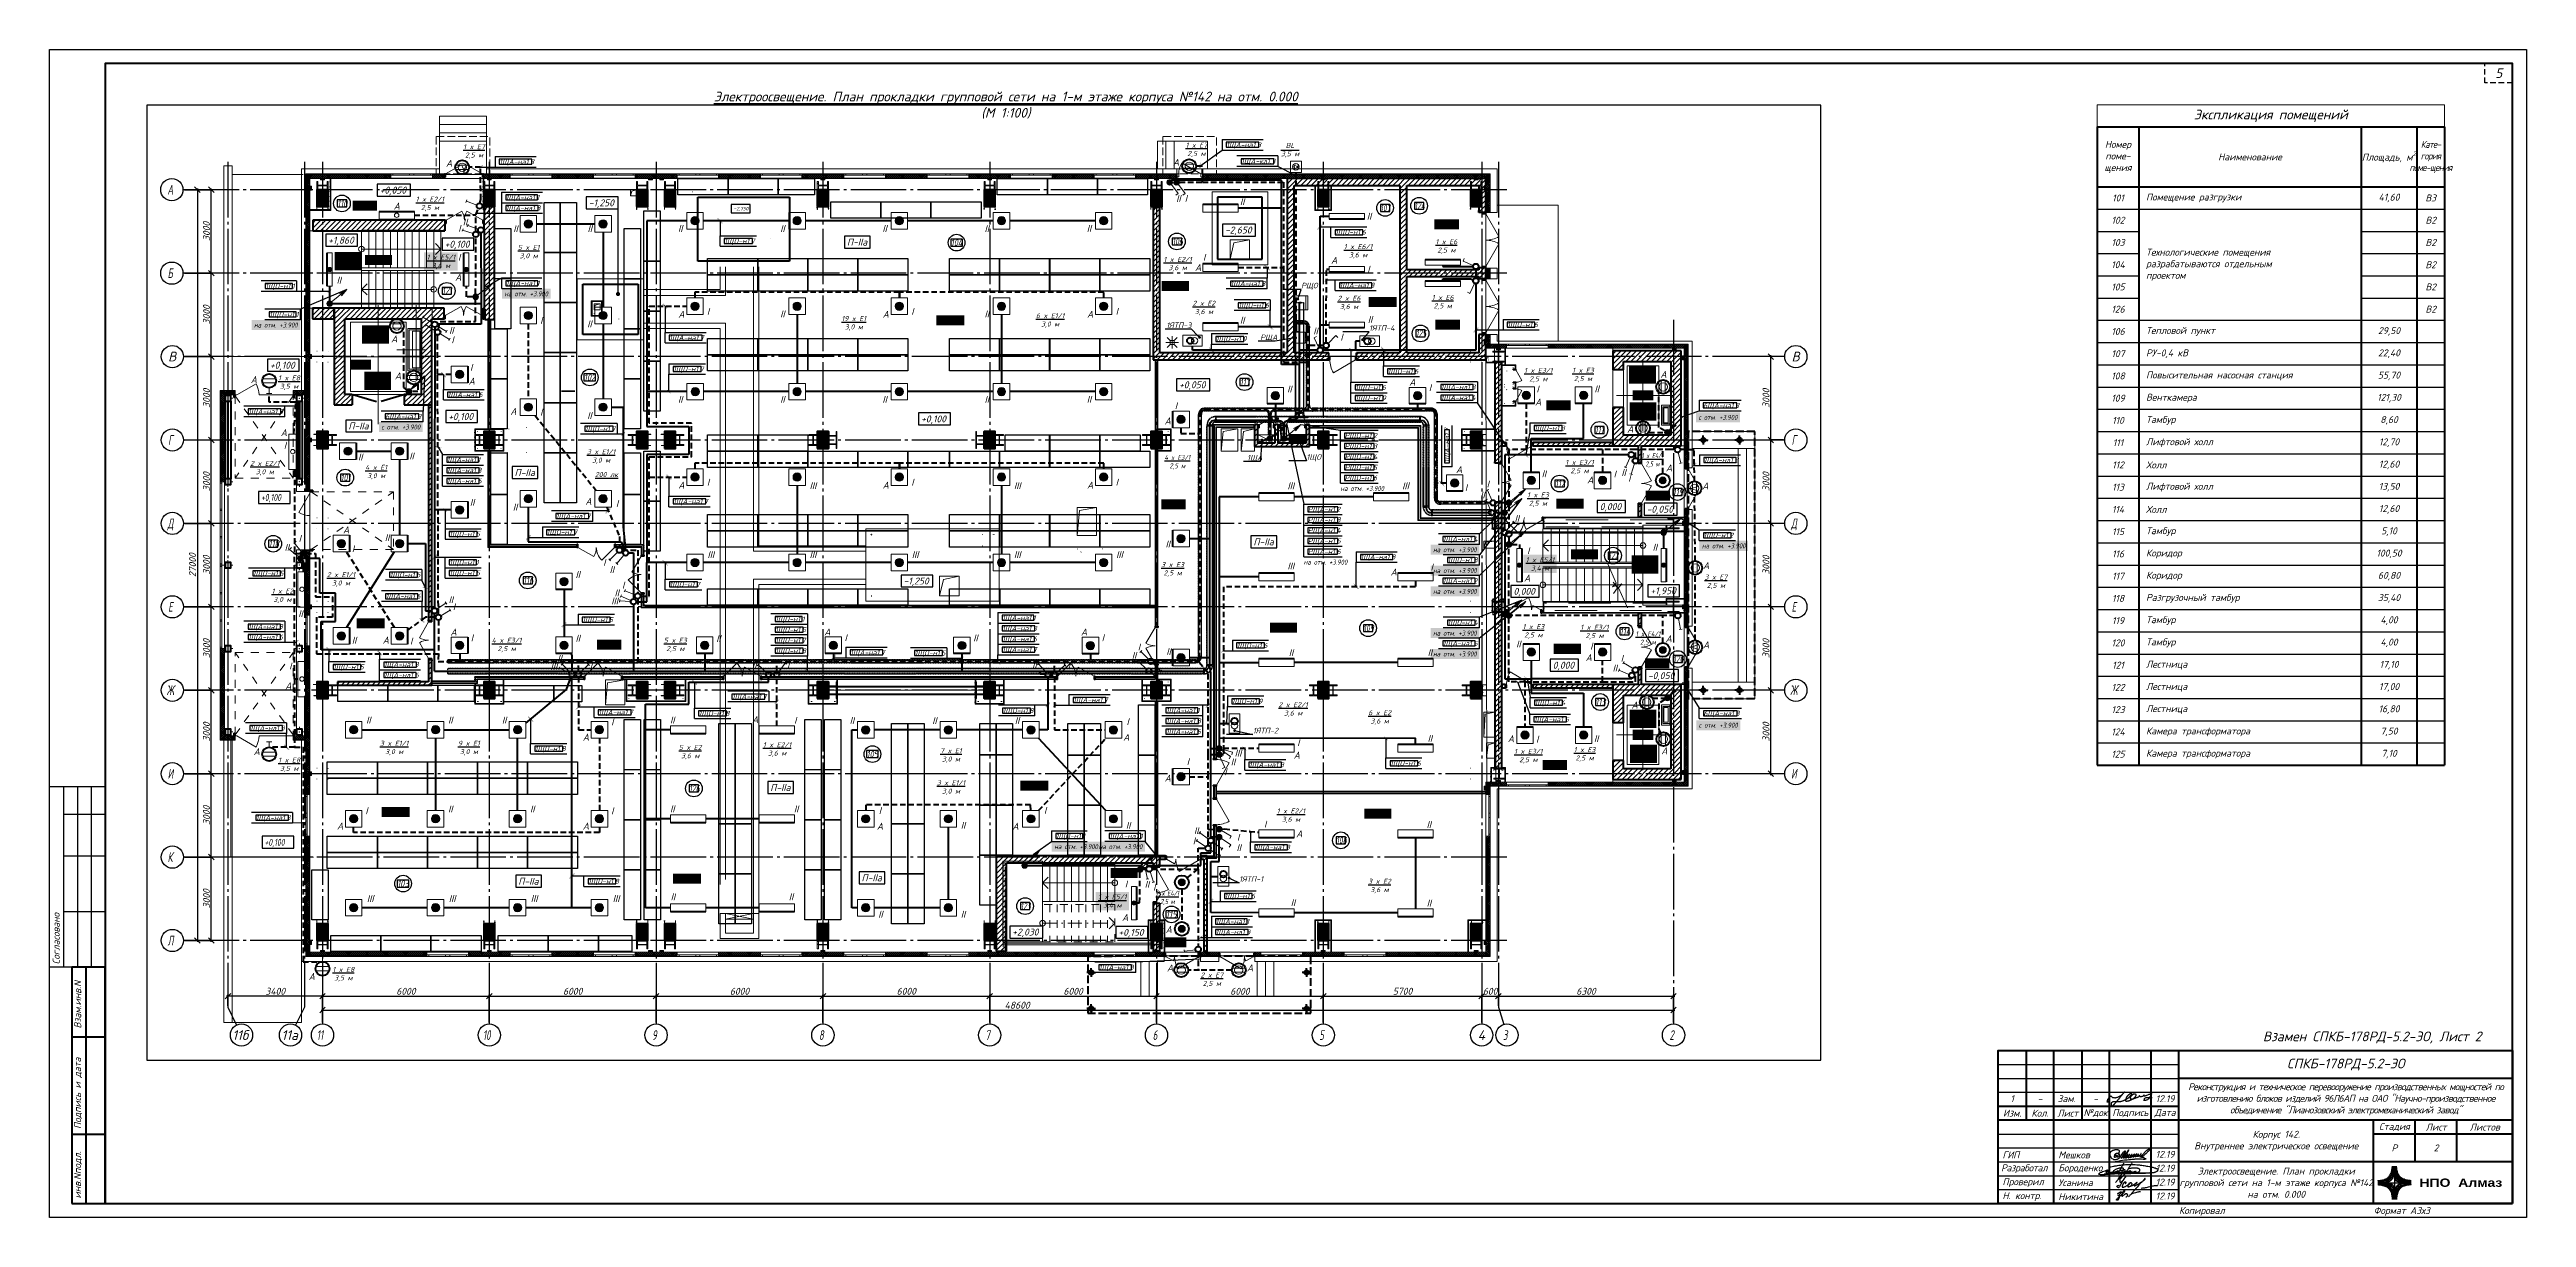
# Model space of a CAD drawing. Header units: millimetres. Extents: x 0 to 1293, y 0 to 420.
# Drawn here: x 0 to 891, y 0 to 420 of the extents above; entities that cross this region are included whole.
import ezdxf
from ezdxf import colors
from ezdxf.entities.mleader import LeaderData, LeaderLine
from ezdxf.enums import TextEntityAlignment as Align
from ezdxf.math import Vec2, Vec3

# ---------------------------------------------------------------- set-up
doc = ezdxf.new("R2010")
doc.units = ezdxf.units.MM
for name, pattern in [('JIS_02_2.0', [3, 2, -1]), ('ГОСТ 2.303 5', [24, 20, -1.5, 1, -1.5]), ('СПКБ-0000-000-АР#001$0$Achse', [2300, 0, -800, 1500, 0]), ('СПКБ-0000-000-АР#001$0$Ashe', [300, 200, -100]), ('СПКБ-0000-000-АР#001$0$Невидимая', [391.222223, 282.222223, -109]), ('СПКБ-0000-000-АР#001$0$Разомкнутая', [1058.333302, 634.99999, -423.333311]), ('СПКБ-0000-000-АР#001$0$Штриховая', [564.444447, 282.222223, -282.222223]), ('СПКБ-0000-000-АР#001$0$Штрихпунктирная', [900, 500, -200, 0, -200])]:
    doc.linetypes.add(name, pattern=pattern)
for name, color, linetype in [('@000', 7, 'Continuous'), ('Viewport1ForCustomObjects_0', 7, 'Continuous'), ('Viewport2ForCustomObjects_0', 7, 'Continuous'), ('Номер помещения', 7, 'Continuous'), ('Рамка', 7, 'Continuous'), ('СПКБ-0000-000-АР#001$0$Двери ArchiCAD', 7, 'Continuous'), ('СПКБ-0000-000-АР#001$0$Колонны новые', 7, 'Continuous'), ('СПКБ-0000-000-АР#001$0$Колонны существующие', 7, 'Continuous'), ('СПКБ-0000-000-АР#001$0$Лестница', 7, 'Continuous'), ('СПКБ-0000-000-АР#001$0$Оболочка - Крыша', 7, 'Continuous'), ('СПКБ-0000-000-АР#001$0$оборудование ТХ', 253, 'Continuous'), ('СПКБ-0000-000-АР#001$0$Окна ArchiCAD', 7, 'Continuous'), ('СПКБ-0000-000-АР#001$0$Перекрытие', 7, 'Continuous'), ('СПКБ-0000-000-АР#001$0$Перекрытие новые', 7, 'Continuous'), ('СПКБ-0000-000-АР#001$0$Стены', 7, 'Continuous'), ('СПКБ-0000-000-АР#001$0$Фахверк', 7, 'Continuous'), ('СПКБ-0000-000-ЭО#000$0$Подпись', 7, 'Continuous'), ('СПКБ-0000-000-ЭО#000$0$Рамка', 7, 'Continuous'), ('Строительные оси', 7, 'Continuous'), ('ЭМ_ЛОТКИ', 3, 'JIS_02_2.0'), ('ЭО_АВАРИЙНОЕ ОСВЕЩЕНИЕ', 7, 'Continuous'), ('ЭО_РАБОЧЕЕ ОСВЕЩЕНИЕ', 7, 'Continuous'), ('ЭС', 7, 'Continuous')]:
    doc.layers.add(name, color=color, linetype=linetype)
for name, color, linetype, lineweight in [('СПКБ-0000-000-АР#001$0$0_Ном._пера__20', 1, 'Continuous', 20), ('СПКБ-0000-000-АР#001$0$Двери ArchiCAD_Ном._пера__1', 7, 'Continuous', 13), ('СПКБ-0000-000-АР#001$0$Двери ArchiCAD_Ном._пера__2', 8, 'Continuous', 15), ('СПКБ-0000-000-АР#001$0$Двери ArchiCAD_Ном._пера__20', 1, 'Continuous', 20), ('СПКБ-0000-000-АР#001$0$Двери ArchiCAD_Ном._пера__6', 5, 'Continuous', 9), ('СПКБ-0000-000-АР#001$0$Колонны новые_Ном._пера__20', 1, 'Continuous', 20), ('СПКБ-0000-000-АР#001$0$Колонны существующие_Ном._пера__141', 7, 'Continuous', 50), ('СПКБ-0000-000-АР#001$0$Лестница_Ном._пера__20', 1, 'Continuous', 20), ('СПКБ-0000-000-АР#001$0$Линии_Ном._пера__1', 7, 'Continuous', 13), ('СПКБ-0000-000-АР#001$0$Линии_Ном._пера__2', 8, 'Continuous', 15), ('СПКБ-0000-000-АР#001$0$Линии_Ном._пера__20', 1, 'Continuous', 20), ('СПКБ-0000-000-АР#001$0$Линии_Ном._пера__27', 7, 'Continuous', 35), ('СПКБ-0000-000-АР#001$0$Лифты_Ном._пера__120', 7, 'Continuous', 13), ('СПКБ-0000-000-АР#001$0$Лифты_Ном._пера__20', 1, 'Continuous', 20), ('СПКБ-0000-000-АР#001$0$Оболочка - Крыша_Ном._пера__20', 1, 'Continuous', 20), ('СПКБ-0000-000-АР#001$0$Окна ArchiCAD_Ном._пера__6', 5, 'Continuous', 9), ('СПКБ-0000-000-АР#001$0$Перекрытие новые_Ном._пера__2', 8, 'Continuous', 15), ('СПКБ-0000-000-АР#001$0$Перекрытие новые_Ном._пера__20', 1, 'Continuous', 20), ('СПКБ-0000-000-АР#001$0$Перекрытие_Ном._пера__20', 1, 'Continuous', 20), ('СПКБ-0000-000-АР#001$0$Сантехника_Ном._пера__6', 5, 'Continuous', 9), ('СПКБ-0000-000-АР#001$0$Стены_Ном._пера__1', 7, 'Continuous', 13), ('СПКБ-0000-000-АР#001$0$Стены_Ном._пера__20', 1, 'Continuous', 20), ('СПКБ-0000-000-АР#001$0$Стены_Ном._пера__6', 5, 'Continuous', 9), ('СПКБ-0000-000-АР#001$0$Фахверк_Ном._пера__1', 7, 'Continuous', 13), ('СПКБ-0000-000-АР#001$0$Шахты ОВ_Ном._пера__1', 7, 'Continuous', 13)]:
    doc.layers.add(name, color=color, linetype=linetype, lineweight=lineweight)
for name, color, linetype, lineweight, true_color in [('СПКБ-0000-000-АР#001$0$0_Ном._пера__58', 7, 'Continuous', 50, 0xdf0000), ('СПКБ-0000-000-АР#001$0$Двери ArchiCAD_Ном._пера__161', 7, 'Continuous', 13, 0xe11606), ('СПКБ-0000-000-АР#001$0$Двери ArchiCAD_Ном._пера__23', 7, 'Continuous', 35, 0xff6600), ('СПКБ-0000-000-АР#001$0$Двери ArchiCAD_Ном._пера__3', 7, 'Continuous', 18, 0xff6600), ('СПКБ-0000-000-АР#001$0$Двери ArchiCAD_Ном._пера__58', 7, 'Continuous', 50, 0xdf0000), ('СПКБ-0000-000-АР#001$0$Двери ArchiCAD_Ном._пера__68', 7, 'Continuous', 20, 0xfd4435), ('СПКБ-0000-000-АР#001$0$Колонны новые_Ном._пера__108', 7, 'Continuous', 13, 0xfd8379), ('СПКБ-0000-000-АР#001$0$Колонны новые_Ном._пера__58', 7, 'Continuous', 50, 0xdf0000), ('СПКБ-0000-000-АР#001$0$Колонны существующие_Ном._пера__102', 7, 'Continuous', 13, 0xcccccc), ('СПКБ-0000-000-АР#001$0$Колонны существующие_Ном._пера__4', 7, 'Continuous', 50, 0x029e21), ('СПКБ-0000-000-АР#001$0$Линии_Ном._пера__58', 7, 'Continuous', 50, 0xdf0000), ('СПКБ-0000-000-АР#001$0$Оболочка - Крыша_Ном._пера__4', 7, 'Continuous', 50, 0x029e21), ('СПКБ-0000-000-АР#001$0$Окна ArchiCAD_Ном._пера__68', 7, 'Continuous', 20, 0xfd4435), ('СПКБ-0000-000-АР#001$0$Стены_Ном._пера__161', 7, 'Continuous', 13, 0xe11606), ('СПКБ-0000-000-АР#001$0$Стены_Ном._пера__58', 7, 'Continuous', 50, 0xdf0000), ('СПКБ-0000-000-АР#001$0$Стены_Ном._пера__68', 7, 'Continuous', 20, 0xfd4435), ('СПКБ-0000-000-АР#001$0$Фахверк_Ном._пера__102', 7, 'Continuous', 13, 0xcccccc)]:
    doc.layers.add(name, color=color, linetype=linetype, lineweight=lineweight, true_color=true_color)
doc.styles.add('1.8', font='isocpeui.ttf', dxfattribs={"height": 1.8})
doc.styles.add('2.5', font='isocpeui.ttf')
doc.styles.add('3.5', font='isocpeui.ttf', dxfattribs={"height": 3.5})
doc.styles.add('CustomTextStyle0', font='isocpeui.ttf', dxfattribs={"height": 2.5})
doc.styles.add('CustomTextStyle1', font='isocpeui.ttf', dxfattribs={"height": 2.5})
doc.styles.add('CustomTextStyle10', font='isocpeui.ttf', dxfattribs={"height": 2.5})
doc.styles.add('CustomTextStyle11', font='isocpeui.ttf', dxfattribs={"height": 2.5})
doc.styles.add('CustomTextStyle12', font='isocpeui.ttf', dxfattribs={"height": 2.5})
doc.styles.add('CustomTextStyle13', font='isocpeui.ttf', dxfattribs={"height": 2.5})
doc.styles.add('CustomTextStyle14', font='isocpeui.ttf', dxfattribs={"height": 2.5})
doc.styles.add('CustomTextStyle15', font='isocpeui.ttf', dxfattribs={"height": 2.5})
doc.styles.add('CustomTextStyle155', font='isocpeui.ttf', dxfattribs={"height": 1.8})
doc.styles.add('CustomTextStyle156', font='isocpeui.ttf', dxfattribs={"height": 1.8})
doc.styles.add('CustomTextStyle157', font='isocpeui.ttf', dxfattribs={"height": 1.8})
doc.styles.add('CustomTextStyle158', font='isocpeui.ttf', dxfattribs={"height": 1.8})
doc.styles.add('CustomTextStyle159', font='isocpeui.ttf', dxfattribs={"height": 1.8})
doc.styles.add('CustomTextStyle16', font='isocpeui.ttf', dxfattribs={"height": 2.5})
doc.styles.add('CustomTextStyle160', font='isocpeui.ttf', dxfattribs={"height": 1.8})
doc.styles.add('CustomTextStyle161', font='isocpeui.ttf', dxfattribs={"height": 1.8})
doc.styles.add('CustomTextStyle162', font='isocpeui.ttf', dxfattribs={"height": 1.8})
doc.styles.add('CustomTextStyle163', font='isocpeui.ttf', dxfattribs={"height": 1.8})
doc.styles.add('CustomTextStyle164', font='isocpeui.ttf', dxfattribs={"height": 1.8})
doc.styles.add('CustomTextStyle165', font='isocpeui.ttf', dxfattribs={"height": 1.8})
doc.styles.add('CustomTextStyle166', font='isocpeui.ttf', dxfattribs={"height": 1.8})
doc.styles.add('CustomTextStyle167', font='isocpeui.ttf', dxfattribs={"height": 1.8})
doc.styles.add('CustomTextStyle168', font='isocpeui.ttf', dxfattribs={"height": 1.8})
doc.styles.add('CustomTextStyle169', font='isocpeui.ttf', dxfattribs={"height": 1.8})
doc.styles.add('CustomTextStyle17', font='isocpeui.ttf', dxfattribs={"width": 0.707123, "height": 2.5})
doc.styles.add('CustomTextStyle170', font='isocpeui.ttf', dxfattribs={"height": 1.8})
doc.styles.add('CustomTextStyle171', font='isocpeui.ttf', dxfattribs={"height": 1.8})
doc.styles.add('CustomTextStyle172', font='isocpeui.ttf', dxfattribs={"height": 1.8})
doc.styles.add('CustomTextStyle173', font='isocpeui.ttf', dxfattribs={"height": 1.8})
doc.styles.add('CustomTextStyle174', font='isocpeui.ttf', dxfattribs={"height": 1.8})
doc.styles.add('CustomTextStyle175', font='isocpeui.ttf', dxfattribs={"height": 1.8})
doc.styles.add('CustomTextStyle176', font='isocpeui.ttf', dxfattribs={"height": 1.8})
doc.styles.add('CustomTextStyle177', font='isocpeui.ttf', dxfattribs={"height": 1.8})
doc.styles.add('CustomTextStyle178', font='isocpeui.ttf', dxfattribs={"height": 1.8})
doc.styles.add('CustomTextStyle179', font='isocpeui.ttf', dxfattribs={"height": 1.8})
doc.styles.add('CustomTextStyle18', font='isocpeui.ttf', dxfattribs={"width": 0.811119, "height": 2.5})
doc.styles.add('CustomTextStyle180', font='isocpeui.ttf', dxfattribs={"height": 1.8})
doc.styles.add('CustomTextStyle181', font='isocpeui.ttf', dxfattribs={"height": 1.8})
doc.styles.add('CustomTextStyle182', font='isocpeui.ttf', dxfattribs={"height": 1.8})
doc.styles.add('CustomTextStyle183', font='isocpeui.ttf', dxfattribs={"height": 1.8})
doc.styles.add('CustomTextStyle184', font='isocpeui.ttf', dxfattribs={"height": 1.8})
doc.styles.add('CustomTextStyle185', font='isocpeui.ttf', dxfattribs={"height": 1.8})
doc.styles.add('CustomTextStyle186', font='isocpeui.ttf', dxfattribs={"height": 1.8})
doc.styles.add('CustomTextStyle187', font='isocpeui.ttf', dxfattribs={"height": 1.8})
doc.styles.add('CustomTextStyle188', font='isocpeui.ttf', dxfattribs={"height": 1.8})
doc.styles.add('CustomTextStyle189', font='isocpeui.ttf', dxfattribs={"height": 1.8})
doc.styles.add('CustomTextStyle19', font='isocpeui.ttf', dxfattribs={"width": 0.811416, "height": 2.5})
doc.styles.add('CustomTextStyle190', font='isocpeui.ttf', dxfattribs={"height": 1.8})
doc.styles.add('CustomTextStyle191', font='isocpeui.ttf', dxfattribs={"height": 1.8})
doc.styles.add('CustomTextStyle192', font='isocpeui.ttf', dxfattribs={"height": 1.8})
doc.styles.add('CustomTextStyle193', font='isocpeui.ttf', dxfattribs={"height": 1.8})
doc.styles.add('CustomTextStyle194', font='isocpeui.ttf', dxfattribs={"height": 1.8})
doc.styles.add('CustomTextStyle195', font='isocpeui.ttf', dxfattribs={"height": 1.8})
doc.styles.add('CustomTextStyle196', font='isocpeui.ttf', dxfattribs={"height": 1.8})
doc.styles.add('CustomTextStyle197', font='isocpeui.ttf', dxfattribs={"height": 1.8})
doc.styles.add('CustomTextStyle198', font='isocpeui.ttf', dxfattribs={"height": 1.8})
doc.styles.add('CustomTextStyle199', font='isocpeui.ttf', dxfattribs={"height": 1.8})
doc.styles.add('CustomTextStyle2', font='isocpeui.ttf', dxfattribs={"height": 2.5})
doc.styles.add('CustomTextStyle20', font='isocpeui.ttf', dxfattribs={"width": 0.811416, "height": 2.5})
doc.styles.add('CustomTextStyle200', font='isocpeui.ttf', dxfattribs={"height": 1.8})
doc.styles.add('CustomTextStyle201', font='isocpeui.ttf', dxfattribs={"height": 1.8})
doc.styles.add('CustomTextStyle202', font='isocpeui.ttf', dxfattribs={"height": 1.8})
doc.styles.add('CustomTextStyle203', font='isocpeui.ttf', dxfattribs={"height": 1.8})
doc.styles.add('CustomTextStyle204', font='isocpeui.ttf', dxfattribs={"height": 1.8})
doc.styles.add('CustomTextStyle205', font='isocpeui.ttf', dxfattribs={"height": 1.8})
doc.styles.add('CustomTextStyle206', font='isocpeui.ttf', dxfattribs={"height": 1.8})
doc.styles.add('CustomTextStyle207', font='isocpeui.ttf', dxfattribs={"height": 1.8})
doc.styles.add('CustomTextStyle208', font='isocpeui.ttf', dxfattribs={"height": 1.8})
doc.styles.add('CustomTextStyle209', font='isocpeui.ttf', dxfattribs={"height": 1.8})
doc.styles.add('CustomTextStyle21', font='isocpeui.ttf', dxfattribs={"width": 0.813798, "height": 2.5})
doc.styles.add('CustomTextStyle210', font='isocpeui.ttf', dxfattribs={"height": 1.8})
doc.styles.add('CustomTextStyle211', font='isocpeui.ttf', dxfattribs={"height": 1.8})
doc.styles.add('CustomTextStyle212', font='isocpeui.ttf', dxfattribs={"height": 1.8})
doc.styles.add('CustomTextStyle213', font='isocpeui.ttf', dxfattribs={"height": 1.8})
doc.styles.add('CustomTextStyle214', font='isocpeui.ttf', dxfattribs={"height": 1.8})
doc.styles.add('CustomTextStyle215', font='isocpeui.ttf', dxfattribs={"height": 1.8})
doc.styles.add('CustomTextStyle216', font='isocpeui.ttf', dxfattribs={"height": 1.8})
doc.styles.add('CustomTextStyle217', font='isocpeui.ttf', dxfattribs={"height": 1.8})
doc.styles.add('CustomTextStyle218', font='isocpeui.ttf', dxfattribs={"height": 1.8})
doc.styles.add('CustomTextStyle219', font='isocpeui.ttf', dxfattribs={"height": 1.8})
doc.styles.add('CustomTextStyle22', font='isocpeui.ttf', dxfattribs={"width": 0.670915, "height": 2.5})
doc.styles.add('CustomTextStyle220', font='isocpeui.ttf', dxfattribs={"height": 1.8})
doc.styles.add('CustomTextStyle221', font='isocpeui.ttf', dxfattribs={"height": 1.8})
doc.styles.add('CustomTextStyle222', font='isocpeui.ttf', dxfattribs={"height": 1.8})
doc.styles.add('CustomTextStyle223', font='isocpeui.ttf', dxfattribs={"height": 1.8})
doc.styles.add('CustomTextStyle224', font='isocpeui.ttf', dxfattribs={"height": 1.8})
doc.styles.add('CustomTextStyle225', font='isocpeui.ttf', dxfattribs={"height": 1.8})
doc.styles.add('CustomTextStyle226', font='isocpeui.ttf', dxfattribs={"height": 1.8})
doc.styles.add('CustomTextStyle227', font='isocpeui.ttf', dxfattribs={"height": 1.8})
doc.styles.add('CustomTextStyle228', font='isocpeui.ttf', dxfattribs={"height": 1.8})
doc.styles.add('CustomTextStyle229', font='isocpeui.ttf', dxfattribs={"height": 1.8})
doc.styles.add('CustomTextStyle23', font='isocpeui.ttf', dxfattribs={"width": 0.638006, "height": 2.5})
doc.styles.add('CustomTextStyle230', font='isocpeui.ttf', dxfattribs={"height": 1.8})
doc.styles.add('CustomTextStyle231', font='isocpeui.ttf', dxfattribs={"height": 1.8})
doc.styles.add('CustomTextStyle232', font='isocpeui.ttf', dxfattribs={"height": 1.8})
doc.styles.add('CustomTextStyle233', font='isocpeui.ttf', dxfattribs={"height": 1.8})
doc.styles.add('CustomTextStyle234', font='isocpeui.ttf', dxfattribs={"height": 1.8})
doc.styles.add('CustomTextStyle235', font='isocpeui.ttf', dxfattribs={"height": 1.8})
doc.styles.add('CustomTextStyle236', font='isocpeui.ttf', dxfattribs={"height": 1.8})
doc.styles.add('CustomTextStyle237', font='isocpeui.ttf', dxfattribs={"height": 1.8})
doc.styles.add('CustomTextStyle238', font='isocpeui.ttf', dxfattribs={"height": 1.8})
doc.styles.add('CustomTextStyle239', font='isocpeui.ttf', dxfattribs={"height": 1.8})
doc.styles.add('CustomTextStyle24', font='isocpeui.ttf', dxfattribs={"width": 0.652252, "height": 2.5})
doc.styles.add('CustomTextStyle240', font='isocpeui.ttf', dxfattribs={"height": 1.8})
doc.styles.add('CustomTextStyle241', font='isocpeui.ttf', dxfattribs={"height": 1.8})
doc.styles.add('CustomTextStyle242', font='isocpeui.ttf', dxfattribs={"height": 1.8})
doc.styles.add('CustomTextStyle243', font='isocpeui.ttf', dxfattribs={"height": 1.8})
doc.styles.add('CustomTextStyle244', font='isocpeui.ttf', dxfattribs={"height": 1.8})
doc.styles.add('CustomTextStyle245', font='isocpeui.ttf', dxfattribs={"height": 1.8})
doc.styles.add('CustomTextStyle246', font='isocpeui.ttf', dxfattribs={"height": 1.8})
doc.styles.add('CustomTextStyle247', font='isocpeui.ttf', dxfattribs={"height": 1.8})
doc.styles.add('CustomTextStyle248', font='isocpeui.ttf', dxfattribs={"height": 1.8})
doc.styles.add('CustomTextStyle249', font='isocpeui.ttf', dxfattribs={"height": 1.8})
doc.styles.add('CustomTextStyle25', font='isocpeui.ttf', dxfattribs={"width": 0.73848, "height": 2.5})
doc.styles.add('CustomTextStyle250', font='isocpeui.ttf', dxfattribs={"height": 1.8})
doc.styles.add('CustomTextStyle251', font='isocpeui.ttf', dxfattribs={"height": 1.8})
doc.styles.add('CustomTextStyle252', font='isocpeui.ttf', dxfattribs={"height": 1.8})
doc.styles.add('CustomTextStyle253', font='isocpeui.ttf', dxfattribs={"height": 1.8})
doc.styles.add('CustomTextStyle254', font='isocpeui.ttf', dxfattribs={"height": 1.8})
doc.styles.add('CustomTextStyle255', font='isocpeui.ttf', dxfattribs={"height": 1.8})
doc.styles.add('CustomTextStyle256', font='isocpeui.ttf', dxfattribs={"height": 1.8})
doc.styles.add('CustomTextStyle26', font='isocpeui.ttf', dxfattribs={"width": 0.793389, "height": 2.5})
doc.styles.add('CustomTextStyle27', font='isocpeui.ttf', dxfattribs={"width": 0.72437, "height": 2.5})
doc.styles.add('CustomTextStyle28', font='isocpeui.ttf', dxfattribs={"width": 0.724665, "height": 2.5})
doc.styles.add('CustomTextStyle29', font='isocpeui.ttf', dxfattribs={"width": 0.724665, "height": 2.5})
doc.styles.add('CustomTextStyle3', font='isocpeui.ttf', dxfattribs={"height": 2.5})
doc.styles.add('CustomTextStyle30', font='isocpeui.ttf', dxfattribs={"width": 0.904774, "height": 2.5})
doc.styles.add('CustomTextStyle31', font='isocpeui.ttf', dxfattribs={"width": 0.74809, "height": 2.5})
doc.styles.add('CustomTextStyle32', font='isocpeui.ttf', dxfattribs={"width": 0.707404, "height": 2.5})
doc.styles.add('CustomTextStyle33', font='isocpeui.ttf', dxfattribs={"width": 0.707123, "height": 2.5})
doc.styles.add('CustomTextStyle34', font='isocpeui.ttf', dxfattribs={"width": 0.651774, "height": 2.5})
doc.styles.add('CustomTextStyle35', font='isocpeui.ttf', dxfattribs={"width": 0.652013, "height": 2.5})
doc.styles.add('CustomTextStyle36', font='isocpeui.ttf', dxfattribs={"width": 0.653927, "height": 2.5})
doc.styles.add('CustomTextStyle37', font='isocpeui.ttf', dxfattribs={"width": 0.651774, "height": 2.5})
doc.styles.add('CustomTextStyle38', font='isocpeui.ttf', dxfattribs={"width": 0.652013, "height": 2.5})
doc.styles.add('CustomTextStyle39', font='isocpeui.ttf', dxfattribs={"width": 0.670915, "height": 2.5})
doc.styles.add('CustomTextStyle4', font='isocpeui.ttf', dxfattribs={"height": 2.5})
doc.styles.add('CustomTextStyle40', font='isocpeui.ttf', dxfattribs={"width": 0.670915, "height": 2.5})
doc.styles.add('CustomTextStyle41', font='isocpeui.ttf', dxfattribs={"width": 0.670915, "height": 2.5})
doc.styles.add('CustomTextStyle42', font='isocpeui.ttf', dxfattribs={"width": 0.72437, "height": 2.5})
doc.styles.add('CustomTextStyle43', font='isocpeui.ttf', dxfattribs={"height": 2.5})
doc.styles.add('CustomTextStyle44', font='isocpeui.ttf', dxfattribs={"height": 2.5})
doc.styles.add('CustomTextStyle45', font='isocpeui.ttf', dxfattribs={"height": 2.5})
doc.styles.add('CustomTextStyle46', font='isocpeui.ttf', dxfattribs={"height": 2.5})
doc.styles.add('CustomTextStyle47', font='isocpeui.ttf', dxfattribs={"height": 2.5})
doc.styles.add('CustomTextStyle48', font='isocpeui.ttf', dxfattribs={"width": 0.72496, "height": 2.5})
doc.styles.add('CustomTextStyle49', font='isocpeui.ttf', dxfattribs={"width": 0.663175, "height": 2.5})
doc.styles.add('CustomTextStyle5', font='isocpeui.ttf', dxfattribs={"height": 2.5})
doc.styles.add('CustomTextStyle50', font='isocpeui.ttf', dxfattribs={"width": 0.663175, "height": 3.5})
doc.styles.add('CustomTextStyle51', font='isocpeui.ttf', dxfattribs={"width": 0.663175, "height": 3.5})
doc.styles.add('CustomTextStyle52', font='isocpeui.ttf', dxfattribs={"width": 0.663175, "height": 3.5})
doc.styles.add('CustomTextStyle53', font='isocpeui.ttf', dxfattribs={"width": 0.663175, "height": 3.5})
doc.styles.add('CustomTextStyle54', font='isocpeui.ttf', dxfattribs={"width": 0.663175, "height": 3.5})
doc.styles.add('CustomTextStyle55', font='isocpeui.ttf', dxfattribs={"width": 0.663175, "height": 3.5})
doc.styles.add('CustomTextStyle56', font='isocpeui.ttf', dxfattribs={"width": 0.663175, "height": 3.5})
doc.styles.add('CustomTextStyle57', font='isocpeui.ttf', dxfattribs={"width": 0.663175, "height": 3.5})
doc.styles.add('CustomTextStyle58', font='isocpeui.ttf', dxfattribs={"width": 0.663175, "height": 3.5})
doc.styles.add('CustomTextStyle59', font='isocpeui.ttf', dxfattribs={"width": 0.663175, "height": 3.5})
doc.styles.add('CustomTextStyle6', font='isocpeui.ttf', dxfattribs={"height": 2.5})
doc.styles.add('CustomTextStyle60', font='isocpeui.ttf', dxfattribs={"width": 0.663175, "height": 3.5})
doc.styles.add('CustomTextStyle61', font='isocpeui.ttf', dxfattribs={"width": 0.663175, "height": 3.5})
doc.styles.add('CustomTextStyle62', font='isocpeui.ttf', dxfattribs={"width": 0.663175, "height": 3.5})
doc.styles.add('CustomTextStyle63', font='isocpeui.ttf', dxfattribs={"width": 0.663175, "height": 3.5})
doc.styles.add('CustomTextStyle64', font='isocpeui.ttf', dxfattribs={"width": 0.663175, "height": 3.5})
doc.styles.add('CustomTextStyle65', font='isocpeui.ttf', dxfattribs={"width": 0.663175, "height": 3.5})
doc.styles.add('CustomTextStyle66', font='isocpeui.ttf', dxfattribs={"width": 0.663175, "height": 3.5})
doc.styles.add('CustomTextStyle67', font='isocpeui.ttf', dxfattribs={"width": 0.663175, "height": 3.5})
doc.styles.add('CustomTextStyle68', font='isocpeui.ttf', dxfattribs={"width": 0.663175, "height": 3.5})
doc.styles.add('CustomTextStyle69', font='isocpeui.ttf', dxfattribs={"width": 0.663175, "height": 3.5})
doc.styles.add('CustomTextStyle7', font='isocpeui.ttf', dxfattribs={"height": 2.5})
doc.styles.add('CustomTextStyle70', font='isocpeui.ttf', dxfattribs={"width": 0.663175, "height": 3.5})
doc.styles.add('CustomTextStyle71', font='isocpeui.ttf', dxfattribs={"width": 0.663175, "height": 3.5})
doc.styles.add('CustomTextStyle72', font='isocpeui.ttf', dxfattribs={"width": 0.663175, "height": 3.5})
doc.styles.add('CustomTextStyle73', font='isocpeui.ttf', dxfattribs={"width": 0.987755, "height": 3.5})
doc.styles.add('CustomTextStyle74', font='isocpeui.ttf', dxfattribs={"width": 0.987755, "height": 3.5})
doc.styles.add('CustomTextStyle75', font='isocpeui.ttf', dxfattribs={"width": 0.987755, "height": 3.5})
doc.styles.add('CustomTextStyle76', font='isocpeui.ttf', dxfattribs={"width": 0.987755, "height": 3.5})
doc.styles.add('CustomTextStyle77', font='isocpeui.ttf', dxfattribs={"height": 2.5})
doc.styles.add('CustomTextStyle78', font='isocpeui.ttf', dxfattribs={"height": 2.5})
doc.styles.add('CustomTextStyle79', font='isocpeui.ttf', dxfattribs={"height": 1.25})
doc.styles.add('CustomTextStyle8', font='isocpeui.ttf', dxfattribs={"height": 2.5})
doc.styles.add('CustomTextStyle80', font='isocpeui.ttf', dxfattribs={"height": 2.5})
doc.styles.add('CustomTextStyle81', font='isocpeui.ttf', dxfattribs={"height": 3.5})
doc.styles.add('CustomTextStyle9', font='isocpeui.ttf', dxfattribs={"height": 2.5})
doc.styles.add('СПКБ-0000-000-ЭО#000$0$2.5', font='isocpeui.ttf', dxfattribs={"height": 2.5})
doc.styles.add('СПКБ-0000-000-ЭО#000$0$3.5', font='isocpeui.ttf', dxfattribs={"height": 3.5})
doc.styles.add('СПКБ-0000-000-ЭО#000$0$Логотип', font='', dxfattribs={"width": 1.2, "height": 3})
doc.styles.get('СПКБ-0000-000-ЭО#000$0$Логотип').set_extended_font_data('Arial', bold=True)
doc.dimstyles.new('ISO-100', dxfattribs={"dimtxt": 2.5, "dimasz": 2, "dimexe": 0.5, "dimexo": 0.5, "dimgap": 0.5, "dimtad": 1, "dimdec": 0, "dimlfac": 100, "dimzin": 0, "dimdsep": 46, "dimtxsty": '2.5', "dimblk": 'OBLIQUE', "dimcen": 0, "dimdle": 0.5, "dimclrd": 3, "dimclre": 3, "dimadec": 0, "dimazin": 0, "dimtfac": 1, "dimtdec": 0, "dimtmove": 0, "dimatfit": 1, "dimfxl": 1, "dimtolj": 1, "dimtzin": 0, "dimlwd": -1, "dimarcsym": 0})
pattern_1 = [(45, (0, 0), (-35.35534, 35.35534), []), (135, (0, 0), (35.35534, 35.35534), [])]
pattern_2 = [(45, (0, 0), (-91.9239, 91.9239), [])]
pattern_3 = [(0, (0, 0), (0, 75), [0, -75])]
pattern_4 = [(0, (0, 0), (0, 173.2051), [0, -100]), (0, (50, 86.6), (0, 173.2051), [0, -100])]
pattern_5 = [(45, (0, 0), (-159.099, 159.099), []), (45, (-53.03, 53.03), (-159.099, 159.099), [])]

msp = doc.modelspace()

# ---------------------------------------------------------------- texts
at = {"layer": 'Рамка', "style": '3.5'}
msp.add_text('5', height=3.5, dxfattribs=at).set_placement((881, 411.5), align=Align.MIDDLE_CENTER)
at = {"layer": 'Рамка', "lineweight": -3, "style": '2.5'}
for s, p in [('Согласовано', (3.63, 91.035)), ('Взам.инв.N', (11.385, 67.958)), ('Подпись и дата', (11.33, 31.818)), ('инв.Nподл.', (11.33, 6.818))]:
    msp.add_text(s, height=2.5, rotation=90, dxfattribs=at).set_placement(p)
at = {"layer": 'Рамка', "style": '2.5'}
msp.add_text('Формат А3х3', height=2.5, dxfattribs=at).set_placement((836, 2.5), align=Align.MIDDLE_LEFT)
at = {"layer": 'Рамка', "attachment_point": 5}
for s, insert, char_height, width, style in [('Взамен СПКБ-178РД-5.2-ЭО, Лист 2 ', (835.494, 64.702), 3.5, 119.99991, '3.5'), ('Электроосвещение. План прокладки групповой сети на 1-м этаже корпуса №142 на отм. 0.000', (801, 12.5), 2.5, 69.99991, '2.5'), ('2', (858.5, 25), 2.5, 15, '2.5')]:
    msp.add_mtext(s, dxfattribs=dict(at, insert=insert, char_height=char_height, width=width, style=style))
at = {"layer": 'ЭО_АВАРИЙНОЕ ОСВЕЩЕНИЕ'}
for s, insert, char_height, attachment_point, style in [('{\\L1 x Е7\\P}2,5 м', (152.708, 383.361), 1.8, 5, '1.8'), ('{\\L1 x Е7\\P}2,5 м', (412.551, 383.908), 1.8, 5, '1.8'), ('BL\\P{\\O3,5 м}', (446.25, 383.822), 1.8, 5, '1.8'), ('{\\L1 x Е2/1\\P}2,5 м', (136.823, 364.48), 1.8, 5, '1.8'), ('I', (408.78, 366.471), 2.5, 5, '2.5'), ('I', (147.428, 355.723), 2.5, 5, '2.5'), ('{\\L1 x Е6/1\\P}3,6 м', (470.725, 347.447), 1.8, 5, '1.8'), ('I', (147.333, 345.29), 2.5, 5, '2.5'), ('{\\L1 x Е2/1\\P}3,6 м', (405.81, 342.832), 1.8, 5, '1.8'), ('I', (415.337, 345.297), 2.5, 5, '2.5'), ('I', (474.426, 340.99), 2.5, 5, '2.5'), ('I', (176.867, 322.547), 2.5, 5, '2.5'), ('I', (236.887, 325.845), 2.5, 5, '2.5'), ('I', (310.395, 325.845), 2.5, 5, '2.5'), ('{\\L6 x Е1/1\\P}3,0 м', (359.936, 322.582), 1.8, 5, '1.8'), ('I', (383.903, 325.845), 2.5, 5, '2.5'), ('I', (144.976, 315.627), 2.5, 5, '2.5'), ('I', (151.663, 305.659), 2.5, 5, '2.5'), ('{\\L1 x Е3/1\\P}2,5 м', (535.537, 302.886), 1.8, 5, '1.8'), ('{\\L1 x Е8\\P}3,5 м', (86.155, 300.206), 1.8, 5, '1.8'), ('I', (496.586, 298.462), 2.5, 5, '2.5'), ('I', (535.28, 297.937), 2.5, 5, '2.5'), ('I', (176.886, 289.616), 2.5, 5, '2.5'), ('I', (405.182, 291.933), 2.5, 5, '2.5'), ('I', (84.708, 277.727), 2.5, 5, '2.5'), ('{\\L3 x Е1/1\\P}3,0 м', (198.417, 273.657), 1.8, 5, '1.8'), ('{\\L2 x Е2/1\\P}3,0 м', (77.425, 269.464), 1.8, 5, '1.8'), ('{\\W0.8;\\L4 x Е3/1\\P\\l2,5 м}', (405.719, 271.591), 1.8, 5, '1.8'), ('{\\L1 x Е3/1\\P}2,5 м', (550.377, 269.84), 1.8, 5, '1.8'), ('I', (563.052, 267.383), 2.5, 5, '2.5'), ('{\\W0.7;\\L1 x Е4/1\\P\\l2,5 м}', (576.621, 272.269), 1.8, 5, '1.8'), ('I', (236.887, 264.393), 2.5, 5, '2.5'), ('I', (310.395, 264.393), 2.5, 5, '2.5'), ('I', (383.903, 264.393), 2.5, 5, '2.5'), ('I', (509.54, 262.532), 2.5, 5, '2.5'), ('I', (517.377, 263.758), 2.5, 5, '2.5'), ('I', (568.269, 265.825), 2.5, 5, '2.5'), ('I', (204.153, 256.779), 2.5, 5, '2.5'), ('I', (90.023, 244.193), 2.5, 5, '2.5'), ('I', (109.165, 240.499), 2.5, 5, '2.5'), ('I', (531.919, 239.792), 2.5, 5, '2.5'), ('{\\L2 x Е1/1\\P}3,0 м', (104.847, 229.461), 1.8, 5, '1.8'), ('{\\W0.8;на отм. +3.900}', (451.153, 236.558), 1.8, 1, '1.8'), ('I', (497.201, 233.904), 2.5, 5, '2.5'), ('{\\L3 x Е7\\P}2,5 м', (599.43, 228.575), 1.8, 5, '1.8'), ('I', (145.479, 219.642), 2.5, 5, '2.5'), ('I', (130.084, 207.241), 2.5, 5, '2.5'), ('I', (151.941, 208.451), 2.5, 5, '2.5'), ('{\\L4 x Е3/1\\P}2,5 м', (164.424, 205.85), 1.8, 5, '1.8'), ('I', (286.384, 208.486), 2.5, 5, '2.5'), ('I', (378.877, 208.425), 2.5, 5, '2.5'), ('I', (391.868, 205.134), 2.5, 5, '2.5'), ('{\\L1 x Е3/1\\P}2,5 м', (555.751, 210.53), 1.8, 5, '1.8'), ('I', (554.603, 205.463), 2.5, 5, '2.5'), ('{\\W0.8;\\L1 x Е4/1\\P\\l2,5 м}', (575.006, 208.179), 1.8, 5, '1.8'), ('I', (86.601, 198.288), 2.5, 5, '2.5'), ('I', (194.814, 198.612), 2.5, 5, '2.5'), ('I', (265.689, 198.584), 2.5, 5, '2.5'), ('I', (366.694, 198.366), 2.5, 5, '2.5'), ('I', (565.599, 201.088), 2.5, 5, '2.5'), ('I', (202.433, 178.211), 2.5, 5, '2.5'), ('I', (268.241, 178.762), 2.5, 5, '2.5'), ('I', (387.827, 178.346), 2.5, 5, '2.5'), ('{\\L3 x Е1/1\\P}3,0 м', (123.98, 168.809), 1.8, 5, '1.8'), ('{\\L1 x Е2/1\\P}3,6 м', (261.72, 168.275), 1.8, 5, '1.8'), ('I', (449.203, 170.747), 2.5, 5, '2.5'), ('I', (535.147, 172.002), 2.5, 5, '2.5'), ('{\\L1 x Е8\\P}3,5 м', (86.198, 162.775), 1.8, 5, '1.8'), ('I', (409.457, 163.908), 2.5, 5, '2.5'), ('I', (423.01, 160.288), 2.5, 5, '2.5'), ('{\\L1 x Е3/1\\P}2,5 м', (531.962, 165.912), 1.8, 5, '1.8'), ('{\\L3 x Е1/1\\P}3,0 м', (324.265, 154.614), 1.8, 5, '1.8'), ('I', (114.005, 146.238), 2.5, 5, '2.5'), ('I', (202.433, 146.238), 2.5, 5, '2.5'), ('I', (298.719, 146.371), 2.5, 5, '2.5'), ('I', (358.124, 146.371), 2.5, 5, '2.5'), ('I', (437.27, 141.403), 2.5, 5, '2.5'), ('{\\L1 x Е2/1\\P}3,6 м', (446.569, 144.471), 1.8, 5, '1.8'), ('I', (411.651, 135.429), 2.5, 5, '2.5'), ('I', (427.567, 136.725), 2.5, 5, '2.5'), ('I', (387.237, 119.92), 2.5, 5, '2.5'), ('I', (397.38, 118.773), 2.5, 5, '2.5'), ('{\\W0.8;\\T0.9;\\L2 x Е4/1\\P\\l2,5 м}', (402.092, 114.903), 1.8, 5, '1.8'), ('{\\L1 x Е8\\P}3,5 м', (105.693, 87.46), 1.8, 5, '1.8'), ('{\\L2 x Е7\\P}2,5 м', (418.097, 85.456), 1.8, 5, '1.8')]:
    msp.add_mtext(s, dxfattribs=dict(at, insert=insert, char_height=char_height, attachment_point=attachment_point, style=style))
at = {"layer": 'ЭО_АВАРИЙНОЕ ОСВЕЩЕНИЕ', "color": 1, "char_height": 2.5, "attachment_point": 5, "style": '2.5'}
for insert in [(143.689, 379.065), (405.192, 379.431), (124.904, 363.686), (147.002, 338.114), (413.138, 341.603), (462.082, 344.194), (227.281, 324.775), (300.789, 324.775), (374.297, 324.775), (123.992, 315.929), (125.338, 302.653), (580.576, 303.206), (73.492, 301.315), (151.857, 300.733), (490.217, 300.365), (535.462, 293.22), (166.872, 289.853), (402.224, 286.439), (84.282, 282.247), (568.619, 283.515), (507.023, 268.926), (582.546, 269.537), (193.865, 257.532), (227.281, 263.323), (300.789, 263.323), (374.297, 263.323), (554.222, 265.239), (595.62, 263.065), (106.668, 247.25), (483.527, 232.103), (595.873, 234.39), (531.509, 229.905), (120.968, 207.601), (145.343, 210.514), (279.773, 210.528), (372.106, 210.528), (582.435, 208.113), (595.873, 205.89), (553.673, 201.321), (85.899, 191.189), (253.792, 179.012), (570.187, 184.259), (192.933, 172.705), (387.323, 172.644), (525.676, 172.164), (74.519, 167.498), (448.661, 166.236), (580.902, 167.821), (402.224, 157.959), (104.505, 140.731), (192.933, 140.731), (298.705, 140.669), (347.489, 140.669), (449.557, 137.98), (386.895, 107.869), (402.601, 103.567), (403.054, 89.707), (431.836, 89.735), (94.327, 86.654)]:
    msp.add_mtext('А', dxfattribs=dict(at, insert=insert))
at = {"layer": 'ЭО_АВАРИЙНОЕ ОСВЕЩЕНИЕ', "char_height": 1.8, "style": '1.8', "bg_fill": 1, "box_fill_scale": 1.5, "bg_fill_color": 7, "bg_fill_true_color": 16777215, "bg_fill_transparency": 0}
for s, insert, attachment_point in [('{\\L1 x Е5/1\\P}3,4 м', (140.793, 343.62), 5), ('{\\W0.8;на отм. +3.900}', (163.639, 333.069), 1), ('{\\L1 x Е7\\P}-0,5 м', (117.247, 317.346), 5), ('{\\L5 лк}', (111.964, 306.684), 5), ('{\\L1 x Е7\\P}3 м', (118.043, 300.814), 5), ('{\\L1 x Е7\\P}-0,5 м', (572.971, 302.904), 5), ('{\\L5 лк}', (573.195, 295.613), 5), ('{\\W0.8;с отм. +3.900}', (133.367, 285.154), 3), ('{\\L1 x Е7\\P}3 м', (573.195, 289.878), 5), ('{\\W0.8;с отм. +3.900}', (607.169, 288.627), 3), ('{\\W0.8;на отм. +3.900}', (513.379, 241.037), 3), ('{\\L1 x Е5/1\\P}3,4 м', (536.163, 234.801), 5), ('{\\W0.8;на отм. +3.900}', (513.379, 226.037), 3), ('{\\W0.8;на отм. +3.900}', (513.379, 203.537), 3), ('{\\L1 x Е7\\P}3 м', (573.195, 179.34), 5), ('{\\W0.8;с отм. +3.900}', (607.283, 177.916), 3), ('{\\L1 x Е7\\P}-0,5 м', (573.379, 166.528), 5), ('{\\L5 лк}', (573.195, 173.559), 5), ('{\\W0.8;на отм. +3.900}', (393.106, 134.252), 3), ('{\\L1 x Е5/1\\P}3,4 м', (382.303, 113.586), 5)]:
    msp.add_mtext(s, dxfattribs=dict(at, insert=insert, attachment_point=attachment_point))
at = {"layer": 'ЭО_РАБОЧЕЕ ОСВЕЩЕНИЕ', "char_height": 1.8, "style": '1.8', "bg_fill": 1, "box_fill_scale": 1.5, "bg_fill_color": 7, "bg_fill_true_color": 16777215, "bg_fill_transparency": 0}
for s, insert, attachment_point in [('{\\L50 лк}', (113.387, 363.873), 5), ('{\\L75 лк}', (502.547, 357.155), 5), ('{\\L1 x Е5\\P}3,4 м', (107.408, 343.645), 5), ('{\\L100 лк}', (118.334, 344.364), 5), ('{\\L150 лк}', (405.002, 334.977), 5), ('{\\L200 лк}', (479.589, 329.182), 5), ('{\\W0.8;на отм. +3.900}', (89.259, 321.836), 3), ('{\\L200 лк}', (324.011, 322.674), 5), ('{\\L75 лк}', (502.958, 321.078), 5), ('{\\L75 лк}', (542.807, 292.039), 5), ('{\\L150 лк}', (546.975, 256.719), 5), ('{\\L75 лк}', (578.556, 259.601), 5), ('{\\L75 лк}', (404.292, 256.402), 5), ('{\\W0.8;на отм. +3.900}', (594.408, 242.427), 1), ('{\\W0.8;на отм. +3.900}', (513.379, 233.537), 3), ('{\\L100 лк}', (552.198, 238.507), 5), ('{\\L1 x Е5\\P}3,4 м', (573.902, 234.651), 5), ('{\\L200 лк}', (115.49, 213.613), 5), ('{\\L150 лк}', (443.89, 212.108), 5), ('{\\L75 лк}', (201.302, 206.021), 5), ('{\\W0.8;на отм. +3.900}', (513.379, 211.037), 3), ('{\\L150 лк}', (546.006, 204.485), 5), ('{\\L75 лк}', (578.318, 199.324), 5), ('{\\L75 лк}', (541.501, 162.652), 5), ('{\\L200 лк}', (354.2, 155.285), 5), ('{\\L200 лк}', (124.512, 145.754), 5), ('{\\L150 лк}', (477.814, 145.233), 5), ('{\\W0.8;на отм. +3.900}', (361.439, 134.252), 1), ('{\\L100 лк}', (386.513, 123.826), 5), ('{\\L200 лк}', (229.329, 121.879), 5), ('{\\T0.9;\\L50 лк}', (404.874, 98.901), 5)]:
    msp.add_mtext(s, dxfattribs=dict(at, insert=insert, attachment_point=attachment_point))
at = {"layer": 'ЭО_РАБОЧЕЕ ОСВЕЩЕНИЕ'}
for s, insert, char_height, attachment_point, style in [('II', (406.072, 366.449), 2.5, 5, '2.5'), ('II', (429.015, 365.274), 2.5, 5, '2.5'), ('II', (149.469, 357.967), 2.5, 5, '2.5'), ('II', (167.613, 355.572), 2.5, 5, '2.5'), ('II', (194.346, 355.645), 2.5, 5, '2.5'), ('II', (226.891, 355.653), 2.5, 5, '2.5'), ('II', (263.645, 355.653), 2.5, 5, '2.5'), ('II', (300.399, 355.653), 2.5, 5, '2.5'), ('II', (337.153, 355.653), 2.5, 5, '2.5'), ('II', (373.907, 355.653), 2.5, 5, '2.5'), ('II', (474.668, 360.057), 2.5, 5, '2.5'), ('{\\L5 x Е1\\P}3,0 м', (172.356, 347.141), 1.8, 5, '1.8'), ('{\\L1 x Е6\\P}2,5 м', (502.465, 349.184), 1.8, 5, '1.8'), ('II', (104.083, 337.057), 2.5, 5, '2.5'), ('{\\L2 x Е6\\P}3,6 м', (467.45, 328.862), 1.8, 5, '1.8'), ('{\\L1 x Е6\\P}2,5 м', (501.149, 329.132), 1.8, 5, '1.8'), ('II', (194.236, 321.376), 2.5, 5, '2.5'), ('II', (263.645, 324.926), 2.5, 5, '2.5'), ('{\\L19 x Е1\\P}3,0 м', (289.295, 321.555), 1.8, 5, '1.8'), ('II', (337.153, 324.926), 2.5, 5, '2.5'), ('{\\L2 x Е2\\P}3,6 м', (415.25, 327.052), 1.8, 5, '1.8'), ('II', (429.029, 322.665), 2.5, 5, '2.5'), ('II', (475.02, 322.94), 2.5, 5, '2.5'), ('II', (144.539, 318.959), 2.5, 5, '2.5'), ('II', (455.401, 318.792), 2.5, 5, '2.5'), ('I', (464.746, 316.545), 2.5, 5, '2.5'), ('{\\L1 x Е3\\P}2,5 м', (551.602, 302.97), 1.8, 5, '1.8'), ('II', (226.891, 294.2), 2.5, 5, '2.5'), ('II', (263.645, 294.2), 2.5, 5, '2.5'), ('II', (300.399, 294.2), 2.5, 5, '2.5'), ('II', (337.153, 294.2), 2.5, 5, '2.5'), ('II', (373.907, 294.2), 2.5, 5, '2.5'), ('II', (446.014, 297.905), 2.5, 5, '2.5'), ('II', (556.56, 297.969), 2.5, 5, '2.5'), ('II', (194.236, 288.417), 2.5, 5, '2.5'), ('II', (111.782, 273.469), 2.5, 5, '2.5'), ('{\\L4 x Е1\\P}3,0 м', (117.481, 268.048), 1.8, 5, '1.8'), ('II', (130.223, 273.833), 2.5, 5, '2.5'), ('{\\L200 лк}', (200.355, 267.151), 1.8, 5, '1.8'), ('II', (537.552, 267.444), 2.5, 5, '2.5'), ('II', (566.227, 267.883), 2.5, 5, '2.5'), ('II', (152.018, 257.153), 2.5, 5, '2.5'), ('III', (274.621, 263.161), 2.5, 5, '2.5'), ('III', (348.129, 263.161), 2.5, 5, '2.5'), ('III', (446.503, 263.083), 2.5, 5, '2.5'), ('{\\W0.8;на отм. +3.900}', (464.367, 263.066), 1.8, 1, '1.8'), ('III', (487.778, 263.083), 2.5, 5, '2.5'), ('II', (515.462, 259.809), 2.5, 5, '2.5'), ('{\\L1 x Е3\\P}2,5 м', (535.394, 258.131), 1.8, 5, '1.8'), ('II', (167.471, 255.458), 2.5, 5, '2.5'), ('II', (527.829, 251.396), 2.5, 5, '2.5'), ('I', (529.919, 250.612), 2.5, 5, '2.5'), ('II', (85.362, 240.966), 2.5, 5, '2.5'), ('II', (121.414, 244.487), 2.5, 5, '2.5'), ('II', (402.237, 242.174), 2.5, 5, '2.5'), ('II', (577.471, 241.016), 2.5, 5, '2.5'), ('II', (190.022, 231.235), 2.5, 5, '2.5'), ('I', (199.568, 235.585), 2.5, 5, '2.5'), ('II', (202.282, 233.024), 2.5, 5, '2.5'), ('III', (237.867, 238.374), 2.5, 5, '2.5'), ('III', (274.621, 238.385), 2.5, 5, '2.5'), ('III', (311.375, 238.374), 2.5, 5, '2.5'), ('III', (348.129, 238.385), 2.5, 5, '2.5'), ('III', (384.883, 238.374), 2.5, 5, '2.5'), ('{\\L3 x Е3\\P}2,5 м', (404.003, 233.089), 1.8, 5, '1.8'), ('III', (446.503, 234.268), 2.5, 5, '2.5'), ('{\\L1 x Е2\\P}3,0 м', (83.769, 223.532), 1.8, 5, '1.8'), ('II', (144.359, 222.152), 2.5, 5, '2.5'), ('III', (203.276, 221.695), 2.5, 5, '2.5'), ('II', (204.052, 224.632), 2.5, 5, '2.5'), ('I', (206.344, 227.362), 2.5, 5, '2.5'), ('II', (90.284, 217.134), 2.5, 5, '2.5'), ('II', (109.555, 207.57), 2.5, 5, '2.5'), ('II', (190.022, 208.296), 2.5, 5, '2.5'), ('{\\L5 x Е3\\P}2,5 м', (225.093, 205.871), 1.8, 5, '1.8'), ('II', (240.617, 208.191), 2.5, 5, '2.5'), ('II', (333.08, 208.41), 2.5, 5, '2.5'), ('II', (528.388, 206.21), 2.5, 5, '2.5'), ('{\\L1 x Е3\\P}2,5 м', (533.781, 210.777), 1.8, 5, '1.8'), ('III', (181.417, 198.134), 2.5, 5, '2.5'), ('II', (183.492, 201.05), 2.5, 5, '2.5'), ('II', (253.47, 198.483), 2.5, 5, '2.5'), ('II', (354.249, 198.579), 2.5, 5, '2.5'), ('II', (390.145, 202.159), 2.5, 5, '2.5'), ('II', (402.531, 203.499), 2.5, 5, '2.5'), ('II', (446.583, 203.108), 2.5, 5, '2.5'), ('II', (496.538, 203.108), 2.5, 5, '2.5'), ('II', (563.079, 197.584), 2.5, 5, '2.5'), ('II', (114.702, 178.866), 2.5, 5, '2.5'), ('II', (144.183, 178.86), 2.5, 5, '2.5'), ('II', (163.539, 178.866), 2.5, 5, '2.5'), ('II', (224.018, 178.891), 2.5, 5, '2.5'), ('II', (288.627, 178.692), 2.5, 5, '2.5'), ('II', (318.33, 178.692), 2.5, 5, '2.5'), ('II', (348.032, 178.692), 2.5, 5, '2.5'), ('{\\L2 x Е2/1\\P}3,6 м', (447.335, 182.666), 1.8, 5, '1.8'), ('{\\L6 x Е2\\P}3,6 м', (478.475, 179.812), 1.8, 5, '1.8'), ('{\\L9 x Е1\\P}3,0 м', (150.844, 168.809), 1.8, 5, '1.8'), ('{\\L5 x Е2\\P}3,6 м', (230.455, 167.337), 1.8, 5, '1.8'), ('II', (496.538, 172.293), 2.5, 5, '2.5'), ('II', (556.362, 172.189), 2.5, 5, '2.5'), ('{\\L7 x Е1\\P}3,0 м', (324.249, 166.145), 1.8, 5, '1.8'), ('II', (425.721, 163.819), 2.5, 5, '2.5'), ('III', (427.539, 166.985), 2.5, 5, '2.5'), ('{\\L1 x Е3\\P}2,5 м', (552.186, 166.53), 1.8, 5, '1.8'), ('II', (144.178, 146.887), 2.5, 5, '2.5'), ('II', (173.653, 146.887), 2.5, 5, '2.5'), ('II', (224.018, 146.92), 2.5, 5, '2.5'), ('II', (268.573, 146.92), 2.5, 5, '2.5'), ('II', (496.169, 141.332), 2.5, 5, '2.5'), ('II', (328.6, 141.008), 2.5, 5, '2.5'), ('II', (388.005, 141.008), 2.5, 5, '2.5'), ('II', (412.487, 139.108), 2.5, 5, '2.5'), ('II', (427.789, 133.011), 2.5, 5, '2.5'), ('III', (115.361, 114.678), 2.5, 5, '2.5'), ('III', (144.837, 114.678), 2.5, 5, '2.5'), ('III', (174.313, 114.678), 2.5, 5, '2.5'), ('III', (203.789, 114.678), 2.5, 5, '2.5'), ('II', (224.245, 115.294), 2.5, 5, '2.5'), ('II', (266.723, 115.294), 2.5, 5, '2.5'), ('II', (394.771, 119.807), 2.5, 5, '2.5'), ('{\\L3 x Е2\\P}3,6 м', (478.424, 119.182), 1.8, 5, '1.8'), ('II', (298.898, 109.032), 2.5, 5, '2.5'), ('II', (328.6, 109.032), 2.5, 5, '2.5'), ('II', (447.284, 113.199), 2.5, 5, '2.5'), ('II', (496.201, 113.044), 2.5, 5, '2.5')]:
    msp.add_mtext(s, dxfattribs=dict(at, insert=insert, char_height=char_height, attachment_point=attachment_point, style=style))
at = {"layer": 'ЭС', "insert": (344, 400.017), "char_height": 3.5, "attachment_point": 5, "style": '3.5'}
msp.add_mtext('{\\fISOCPEUR|b1|i1|c204|p34;\\LЭлектроосвещение. План прокладки групповой сети на 1-м этаже корпуса №142 на отм. 0.000\\P\\l(М 1:100)}', dxfattribs=at)

# ---------------------------------------------------------------- blocks, each defined once
blk = doc.blocks.new('_Dot')
at = {"color": 0, "linetype": 'ByBlock', "lineweight": -2}
blk.add_line((-0.5, 0), (-1, 0), dxfattribs=at)
at = {"color": 0, "linetype": 'ByBlock', "const_width": 0.5}
blk.add_lwpolyline([(-0.25, 0, 1), (0.25, 0, 1)], format="xyb", close=True, dxfattribs=at)
blk = doc.blocks.new('*U538')
at = {"color": 0, "linetype": 'ByBlock', "lineweight": -2}
for p, q in [((-101, 0), (-101, -30)), ((-101, 0), (-100, 0)), ((-100, 0), (-100, -30)), ((-100, 0), (-99, 0)), ((-99, 0), (99, 0)), ((99, 0), (100, 0)), ((100, 0), (100, -30)), ((100, 0), (101, 0)), ((101, 0), (101, -30)), ((-100, -31), (-100, -2245)), ((-90, -31), (-100, -31)), ((-100, -2245), (-100, -31)), ((-90, -2245), (-90, -31)), ((90, -31), (90, -2245)), ((100, -31), (90, -31)), ((100, -2245), (100, -31)), ((100, -2245), (100, -31)), ((-90, -2245), (-100, -2245)), ((90, -2245), (-90, -2245)), ((100, -2245), (90, -2245))]:
    blk.add_line(p, q, dxfattribs=at)
for centre in [(0, -15), (0, -2230)]:
    blk.add_circle(centre, 3.5, dxfattribs=at)
for centre, radius, start, end in [((-100, -30), 1.21, 180.00001, 247.38013), ((-100, -30), 0.413, 180.00004, 247.38013), ((-100, -31), 1.21, 0, 67.38013), ((-100, -31), 0.413, 0, 67.38013), ((100, -31), 1.21, 112.61987, 180), ((100, -30), 0.413, 292.61987, 359.99996), ((100, -30), 1.21, 292.61987, 359.99999), ((100, -31), 0.413, 112.61987, 180)]:
    blk.add_arc(centre, radius, start, end, dxfattribs=at)
blk = doc.blocks.new('*U539')
at = {"color": 0, "linetype": 'ByBlock', "lineweight": -2}
for p, q in [((-51, 0), (-51, -30)), ((-51, 0), (-50, 0)), ((-50, 0), (-50, -30)), ((-50, 0), (-49, 0)), ((-49, 0), (49, 0)), ((49, 0), (50, 0)), ((50, 0), (50, -30)), ((50, 0), (51, 0)), ((51, 0), (51, -30)), ((-50, -31), (-50, -2196)), ((-40, -31), (-50, -31)), ((-50, -2196), (-50, -31)), ((-40, -2196), (-40, -31)), ((40, -31), (40, -2196)), ((50, -31), (40, -31)), ((50, -2196), (50, -31)), ((50, -2196), (50, -31)), ((-40, -2196), (-50, -2196)), ((40, -2196), (-40, -2196)), ((50, -2196), (40, -2196))]:
    blk.add_line(p, q, dxfattribs=at)
for centre in [(0, -15), (0, -2181)]:
    blk.add_circle(centre, 3.5, dxfattribs=at)
for centre, radius, start, end in [((-49, -30), 1.33, 180.00001, 230.03378), ((-49, -30), 0.629, 180.00001, 230.03378), ((-51, -31), 1.33, 0, 50.03378), ((-51, -31), 0.629, 0, 50.03378), ((51, -31), 1.33, 129.96622, 180), ((49, -30), 0.629, 309.96622, 359.99999), ((49, -30), 1.33, 309.96622, 359.99999), ((51, -31), 0.629, 129.96622, 180)]:
    blk.add_arc(centre, radius, start, end, dxfattribs=at)
blk = doc.blocks.new('*U540')
at = {"color": 0, "linetype": 'ByBlock', "lineweight": -2}
for p, q in [((-51, 0), (-51, -30)), ((-51, 0), (-50, 0)), ((-50, 0), (-50, -30)), ((-50, 0), (-49, 0)), ((-49, 0), (49, 0)), ((49, 0), (50, 0)), ((50, 0), (50, -30)), ((50, 0), (51, 0)), ((51, 0), (51, -30)), ((-50, -31), (-50, -755)), ((-40, -31), (-50, -31)), ((-50, -755), (-50, -31)), ((-40, -755), (-50, -755)), ((-40, -755), (-40, -31)), ((40, -755), (-40, -755)), ((40, -31), (40, -755)), ((50, -31), (40, -31)), ((50, -755), (40, -755)), ((50, -755), (50, -31)), ((50, -755), (50, -31))]:
    blk.add_line(p, q, dxfattribs=at)
for centre in [(0, -15), (0, -740)]:
    blk.add_circle(centre, 3.5, dxfattribs=at)
for centre, radius, start, end in [((-49, -30), 1.33, 180.00001, 230.03378), ((-49, -30), 0.629, 180.00001, 230.03378), ((-51, -31), 1.33, 0, 50.03378), ((-51, -31), 0.629, 0, 50.03378), ((51, -31), 1.33, 129.96622, 180), ((49, -30), 0.629, 309.96622, 359.99999), ((49, -30), 1.33, 309.96622, 359.99999), ((51, -31), 0.629, 129.96622, 180)]:
    blk.add_arc(centre, radius, start, end, dxfattribs=at)
blk = doc.blocks.new('*U542')
at = {"color": 0, "linetype": 'ByBlock', "lineweight": -2}
for p, q in [((-330, 330), (-300, 330)), ((-330, 330), (-330, 320)), ((-300, 330), (-330, 330)), ((-300, 320), (-330, 320)), ((-330, 319), (-330, 320)), ((-330, 319), (-330, 319)), ((-330, 141), (-330, 319)), ((-330, 141), (-330, 140)), ((-330, 141), (-330, 141)), ((-330, 140), (-300, 140)), ((-330, 130), (-330, 140)), ((-300, 130), (-330, 130)), ((-300, 130), (-330, 130)), ((-200, 430), (-200, 460)), ((-200, 460), (-190, 460)), ((-200, 430), (-200, 460)), ((-200, 0), (-200, 30)), ((-200, 30), (-200, 0)), ((-200, 0), (-190, 0)), ((-189, 0), (-191, 0)), ((-190, 460), (-190, 430)), ((-190, 460), (-189, 460)), ((-190, 30), (-190, 0)), ((-189, 0), (-190, 0)), ((-189, 460), (-11, 460)), ((-189, 460), (-189, 460)), ((-11, 0), (-189, 0)), ((-10, 460), (-11, 460)), ((-11, 460), (-11, 460)), ((-11, 0), (-10, 0)), ((-11, 0), (-11, 0)), ((-10, 0), (-10, 460)), ((-10, 460), (0, 460)), ((-10, 0), (0, 0)), ((0, 460), (0, 0)), ((0, 0), (0, 460))]:
    blk.add_line(p, q, dxfattribs=at)
for centre, radius in [((-315, 230), 9.82), ((-315, 230), 3.5), ((-100, 445), 3.5), ((-100, 15), 3.5)]:
    blk.add_circle(centre, radius, dxfattribs=at)
for centre, radius, start, end in [((-300, 430), 100, 270, 360), ((-300, 430), 110, 270, 360), ((-300, 30), 110, 0, 90), ((-300, 30), 100, 0, 90)]:
    blk.add_arc(centre, radius, start, end, dxfattribs=at)
blk = doc.blocks.new('*U543')
at = {"color": 0, "linetype": 'ByBlock', "lineweight": -2}
for p, q in [((-230, 230), (-200, 230)), ((-230, 230), (-230, 220)), ((-200, 230), (-230, 230)), ((-200, 220), (-230, 220)), ((-230, 219), (-230, 220)), ((-230, 219), (-230, 219)), ((-230, 141), (-230, 219)), ((-230, 141), (-230, 140)), ((-230, 141), (-230, 141)), ((-230, 140), (-200, 140)), ((-230, 130), (-230, 140)), ((-200, 130), (-230, 130)), ((-200, 130), (-230, 130)), ((-100, 330), (-100, 360)), ((-100, 360), (-90, 360)), ((-100, 330), (-100, 360)), ((-100, 0), (-100, 30)), ((-100, 30), (-100, 0)), ((-100, 0), (-90, 0)), ((-89, 0), (-91, 0)), ((-90, 360), (-90, 330)), ((-90, 360), (-89, 360)), ((-90, 30), (-90, 0)), ((-89, 0), (-90, 0)), ((-89, 360), (-11, 360)), ((-89, 360), (-89, 360)), ((-11, 0), (-89, 0)), ((-10, 360), (-11, 360)), ((-11, 360), (-11, 360)), ((-11, 0), (-10, 0)), ((-11, 0), (-11, 0)), ((-10, 0), (-10, 360)), ((-10, 360), (0, 360)), ((-10, 0), (0, 0)), ((0, 360), (0, 0)), ((0, 0), (0, 360))]:
    blk.add_line(p, q, dxfattribs=at)
for centre, radius in [((-215, 180), 9.82), ((-215, 180), 3.5), ((-50, 345), 3.5), ((-50, 15), 3.5)]:
    blk.add_circle(centre, radius, dxfattribs=at)
for centre, radius, start, end in [((-200, 330), 100, 270, 360), ((-200, 330), 110, 270, 360), ((-200, 30), 110, 0, 90), ((-200, 30), 100, 0, 90)]:
    blk.add_arc(centre, radius, start, end, dxfattribs=at)
blk = doc.blocks.new('*U544')
at = {"color": 0, "linetype": 'ByBlock', "lineweight": -2}
for p, q in [((-101, 0), (-101, -30)), ((-101, 0), (-100, 0)), ((-100, 0), (-100, -30)), ((-100, 0), (-99, 0)), ((-99, 0), (99, 0)), ((99, 0), (100, 0)), ((100, 0), (100, -30)), ((100, 0), (101, 0)), ((101, 0), (101, -30)), ((-100, -31), (-100, -327)), ((-90, -31), (-100, -31)), ((-100, -327), (-100, -31)), ((-90, -327), (-100, -327)), ((-90, -327), (-90, -31)), ((90, -327), (-90, -327)), ((90, -31), (90, -327)), ((100, -31), (90, -31)), ((100, -327), (90, -327)), ((100, -327), (100, -31)), ((100, -327), (100, -31))]:
    blk.add_line(p, q, dxfattribs=at)
for centre in [(0, -15), (0, -312)]:
    blk.add_circle(centre, 3.5, dxfattribs=at)
for centre, radius, start, end in [((-100, -30), 1.21, 180.00001, 247.38013), ((-100, -30), 0.413, 180.00004, 247.38013), ((-100, -31), 1.21, 0, 67.38013), ((-100, -31), 0.413, 0, 67.38013), ((100, -31), 1.21, 112.61987, 180), ((100, -30), 0.413, 292.61987, 359.99996), ((100, -30), 1.21, 292.61987, 359.99999), ((100, -31), 0.413, 112.61987, 180)]:
    blk.add_arc(centre, radius, start, end, dxfattribs=at)
blk = doc.blocks.new('*U545')
at = {"color": 0, "linetype": 'ByBlock', "lineweight": -2}
for p, q in [((-101, 0), (-101, -30)), ((-101, 0), (-100, 0)), ((-100, 0), (-100, -30)), ((-100, 0), (-99, 0)), ((-99, 0), (99, 0)), ((99, 0), (100, 0)), ((100, 0), (100, -30)), ((100, 0), (101, 0)), ((101, 0), (101, -30)), ((-100, -31), (-100, -4703)), ((-90, -31), (-100, -31)), ((-100, -4703), (-100, -31)), ((-90, -4703), (-90, -31)), ((90, -31), (90, -4703)), ((100, -31), (90, -31)), ((100, -4703), (100, -31)), ((100, -4703), (100, -31)), ((-90, -4703), (-100, -4703)), ((90, -4703), (-90, -4703)), ((100, -4703), (90, -4703))]:
    blk.add_line(p, q, dxfattribs=at)
for centre in [(0, -15), (0, -4688)]:
    blk.add_circle(centre, 3.5, dxfattribs=at)
for centre, radius, start, end in [((-100, -30), 1.21, 180.00001, 247.38013), ((-100, -30), 0.413, 180.00004, 247.38013), ((-100, -31), 1.21, 0, 67.38013), ((-100, -31), 0.413, 0, 67.38013), ((100, -31), 1.21, 112.61987, 180), ((100, -30), 0.413, 292.61987, 359.99996), ((100, -30), 1.21, 292.61987, 359.99999), ((100, -31), 0.413, 112.61987, 180)]:
    blk.add_arc(centre, radius, start, end, dxfattribs=at)
blk = doc.blocks.new('*U546')
at = {"color": 0, "linetype": 'ByBlock', "lineweight": -2}
for p, q in [((-51, 0), (-51, -30)), ((-51, 0), (-50, 0)), ((-50, 0), (-50, -30)), ((-50, 0), (-49, 0)), ((-49, 0), (49, 0)), ((49, 0), (50, 0)), ((50, 0), (50, -30)), ((50, 0), (51, 0)), ((51, 0), (51, -30)), ((-50, -31), (-50, -1058)), ((-40, -31), (-50, -31)), ((-50, -1058), (-50, -31)), ((-40, -1058), (-40, -31)), ((40, -31), (40, -1058)), ((50, -31), (40, -31)), ((50, -1058), (50, -31)), ((50, -1058), (50, -31)), ((-40, -1058), (-50, -1058)), ((40, -1058), (-40, -1058)), ((50, -1058), (40, -1058))]:
    blk.add_line(p, q, dxfattribs=at)
for centre in [(0, -15), (0, -1043)]:
    blk.add_circle(centre, 3.5, dxfattribs=at)
for centre, radius, start, end in [((-49, -30), 1.33, 180.00001, 230.03378), ((-49, -30), 0.629, 180.00001, 230.03378), ((-51, -31), 1.33, 0, 50.03378), ((-51, -31), 0.629, 0, 50.03378), ((51, -31), 1.33, 129.96622, 180), ((49, -30), 0.629, 309.96622, 359.99999), ((49, -30), 1.33, 309.96622, 359.99999), ((51, -31), 0.629, 129.96622, 180)]:
    blk.add_arc(centre, radius, start, end, dxfattribs=at)
blk = doc.blocks.new('*U547')
at = {"color": 0, "linetype": 'ByBlock', "lineweight": -2}
for p, q in [((-101, 0), (-101, -30)), ((-101, 0), (-100, 0)), ((-100, 0), (-100, -30)), ((-100, 0), (-99, 0)), ((-99, 0), (99, 0)), ((99, 0), (100, 0)), ((100, 0), (100, -30)), ((100, 0), (101, 0)), ((101, 0), (101, -30)), ((-100, -31), (-100, -8653)), ((-90, -31), (-100, -31)), ((-100, -8653), (-100, -31)), ((-90, -8653), (-90, -31)), ((90, -31), (90, -8653)), ((100, -31), (90, -31)), ((100, -8653), (100, -31)), ((100, -8653), (100, -31)), ((-90, -8653), (-100, -8653)), ((90, -8653), (-90, -8653)), ((100, -8653), (90, -8653))]:
    blk.add_line(p, q, dxfattribs=at)
for centre in [(0, -15), (0, -8638)]:
    blk.add_circle(centre, 3.5, dxfattribs=at)
for centre, radius, start, end in [((-100, -30), 1.21, 180.00001, 247.38013), ((-100, -30), 0.413, 180.00004, 247.38013), ((-100, -31), 1.21, 0, 67.38013), ((-100, -31), 0.413, 0, 67.38013), ((100, -31), 1.21, 112.61987, 180), ((100, -30), 0.413, 292.61987, 359.99996), ((100, -30), 1.21, 292.61987, 359.99999), ((100, -31), 0.413, 112.61987, 180)]:
    blk.add_arc(centre, radius, start, end, dxfattribs=at)
blk = doc.blocks.new('*U548')
at = {"color": 0, "linetype": 'ByBlock', "lineweight": -2}
for p, q in [((-51, 0), (-51, -30)), ((-51, 0), (-50, 0)), ((-50, 0), (-50, -30)), ((-50, 0), (-49, 0)), ((-49, 0), (49, 0)), ((49, 0), (50, 0)), ((50, 0), (50, -30)), ((50, 0), (51, 0)), ((51, 0), (51, -30)), ((-50, -31), (-50, -8753)), ((-40, -31), (-50, -31)), ((-50, -8753), (-50, -31)), ((-40, -8753), (-40, -31)), ((40, -31), (40, -8753)), ((50, -31), (40, -31)), ((50, -8753), (50, -31)), ((50, -8753), (50, -31)), ((-40, -8753), (-50, -8753)), ((40, -8753), (-40, -8753)), ((50, -8753), (40, -8753))]:
    blk.add_line(p, q, dxfattribs=at)
for centre in [(0, -15), (0, -8738)]:
    blk.add_circle(centre, 3.5, dxfattribs=at)
for centre, radius, start, end in [((-49, -30), 1.33, 180.00001, 230.03378), ((-49, -30), 0.629, 180.00001, 230.03378), ((-51, -31), 1.33, 0, 50.03378), ((-51, -31), 0.629, 0, 50.03378), ((51, -31), 1.33, 129.96622, 180), ((49, -30), 0.629, 309.96622, 359.99999), ((49, -30), 1.33, 309.96622, 359.99999), ((51, -31), 0.629, 129.96622, 180)]:
    blk.add_arc(centre, radius, start, end, dxfattribs=at)
blk = doc.blocks.new('*U550')
at = {"color": 0, "linetype": 'ByBlock', "lineweight": -2}
for p, q in [((-200, 30), (-200, 0)), ((-200, 30), (-200, 0)), ((-200, 0), (-190, 0)), ((-190, 0), (-190, 30)), ((-190, 0), (-189, 0)), ((-189, 0), (-189, 0)), ((-189, 0), (-11, 0)), ((-10, 0), (-11, 0)), ((-11, 0), (-11, 0)), ((-10, 30), (-10, 0)), ((-10, 0), (0, 0)), ((0, 0), (0, 30)), ((0, 30), (0, 0)), ((130, 330), (100, 330)), ((100, 330), (130, 330)), ((100, 320), (130, 320)), ((130, 140), (100, 140)), ((100, 130), (130, 130)), ((100, 130), (130, 130)), ((130, 330), (130, 320)), ((130, 329), (130, 329)), ((130, 321), (130, 329)), ((130, 321), (130, 321)), ((130, 319), (130, 321)), ((130, 319), (130, 319)), ((130, 141), (130, 319)), ((130, 141), (130, 140)), ((130, 141), (130, 141)), ((130, 140), (130, 139)), ((130, 140), (130, 130)), ((130, 131), (130, 139)), ((130, 131), (130, 131))]:
    blk.add_line(p, q, dxfattribs=at)
for centre in [(-100, 15), (115, 230)]:
    blk.add_circle(centre, 3.5, dxfattribs=at)
for radius, start, end in [(300, 135, 180), (290, 135, 180), (300, 90, 135), (290, 90, 135), (110, 135, 180), (100, 135, 180), (110, 90, 135), (100, 90, 135)]:
    blk.add_arc((100, 30), radius, start, end, dxfattribs=at)
blk = doc.blocks.new('*U551')
at = {"color": 0, "linetype": 'ByBlock', "lineweight": -2}
for p, q in [((-100, 30), (-100, 0)), ((-100, 30), (-100, 0)), ((-100, 0), (-90, 0)), ((-90, 0), (-90, 30)), ((-90, 0), (-89, 0)), ((-89, 0), (-89, 0)), ((-89, 0), (-11, 0)), ((-10, 0), (-11, 0)), ((-11, 0), (-11, 0)), ((-10, 30), (-10, 0)), ((-10, 0), (0, 0)), ((0, 0), (0, 30)), ((0, 30), (0, 0)), ((130, 230), (100, 230)), ((100, 230), (130, 230)), ((100, 220), (130, 220)), ((130, 140), (100, 140)), ((100, 130), (130, 130)), ((100, 130), (130, 130)), ((130, 230), (130, 220)), ((130, 229), (130, 229)), ((130, 221), (130, 229)), ((130, 221), (130, 221)), ((130, 219), (130, 221)), ((130, 219), (130, 219)), ((130, 141), (130, 219)), ((130, 141), (130, 140)), ((130, 141), (130, 141)), ((130, 140), (130, 139)), ((130, 140), (130, 130)), ((130, 131), (130, 139)), ((130, 131), (130, 131))]:
    blk.add_line(p, q, dxfattribs=at)
for centre in [(-50, 15), (115, 180)]:
    blk.add_circle(centre, 3.5, dxfattribs=at)
for radius, start, end in [(200, 135, 180), (190, 135, 180), (200, 90, 135), (190, 90, 135), (110, 135, 180), (100, 135, 180), (110, 90, 135), (100, 90, 135)]:
    blk.add_arc((100, 30), radius, start, end, dxfattribs=at)
blk = doc.blocks.new('*U552')
at = {"color": 0, "linetype": 'ByBlock', "lineweight": -2}
for p, q in [((-101, 0), (-101, -30)), ((-101, 0), (-100, 0)), ((-100, 0), (-100, -30)), ((-100, 0), (-99, 0)), ((-99, 0), (99, 0)), ((99, 0), (100, 0)), ((100, 0), (100, -30)), ((100, 0), (101, 0)), ((101, 0), (101, -30)), ((-100, -31), (-100, -27207)), ((-90, -31), (-100, -31)), ((-100, -27207), (-100, -31)), ((-90, -27207), (-90, -31)), ((90, -31), (90, -27207)), ((100, -31), (90, -31)), ((100, -27207), (100, -31)), ((100, -27207), (100, -31)), ((-90, -27207), (-100, -27207)), ((90, -27207), (-90, -27207)), ((100, -27207), (90, -27207))]:
    blk.add_line(p, q, dxfattribs=at)
for centre in [(0, -15), (0, -27192)]:
    blk.add_circle(centre, 3.5, dxfattribs=at)
for centre, radius, start, end in [((-100, -30), 1.21, 180.00001, 247.38013), ((-100, -30), 0.413, 180.00004, 247.38013), ((-100, -31), 1.21, 0, 67.38013), ((-100, -31), 0.413, 0, 67.38013), ((100, -31), 1.21, 112.61987, 180), ((100, -30), 0.413, 292.61987, 359.99996), ((100, -30), 1.21, 292.61987, 359.99999), ((100, -31), 0.413, 112.61987, 180)]:
    blk.add_arc(centre, radius, start, end, dxfattribs=at)
blk = doc.blocks.new('*U553')
at = {"color": 0, "linetype": 'ByBlock', "lineweight": -2}
for p, q in [((-51, 0), (-51, -30)), ((-51, 0), (-50, 0)), ((-50, 0), (-50, -30)), ((-50, 0), (-49, 0)), ((-49, 0), (49, 0)), ((49, 0), (50, 0)), ((50, 0), (50, -30)), ((50, 0), (51, 0)), ((51, 0), (51, -30)), ((-50, -31), (-50, -26906)), ((-40, -31), (-50, -31)), ((-50, -26906), (-50, -31)), ((-40, -26906), (-40, -31)), ((40, -31), (40, -26906)), ((50, -31), (40, -31)), ((50, -26906), (50, -31)), ((50, -26906), (50, -31)), ((-40, -26906), (-50, -26906)), ((40, -26906), (-40, -26906)), ((50, -26906), (40, -26906))]:
    blk.add_line(p, q, dxfattribs=at)
for centre in [(0, -15), (0, -26891)]:
    blk.add_circle(centre, 3.5, dxfattribs=at)
for centre, radius, start, end in [((-49, -30), 1.33, 180.00001, 230.03378), ((-49, -30), 0.629, 180.00001, 230.03378), ((-51, -31), 1.33, 0, 50.03378), ((-51, -31), 0.629, 0, 50.03378), ((51, -31), 1.33, 129.96622, 180), ((49, -30), 0.629, 309.96622, 359.99999), ((49, -30), 1.33, 309.96622, 359.99999), ((51, -31), 0.629, 129.96622, 180)]:
    blk.add_arc(centre, radius, start, end, dxfattribs=at)
blk = doc.blocks.new('*U554')
at = {"color": 0, "linetype": 'ByBlock', "lineweight": -2}
for p, q in [((-101, 0), (-101, -30)), ((-101, 0), (-100, 0)), ((-100, 0), (-100, -30)), ((-100, 0), (-99, 0)), ((-99, 0), (99, 0)), ((99, 0), (100, 0)), ((100, 0), (100, -30)), ((100, 0), (101, 0)), ((101, 0), (101, -30)), ((-100, -31), (-100, -2953)), ((-90, -31), (-100, -31)), ((-100, -2953), (-100, -31)), ((-90, -2953), (-90, -31)), ((90, -31), (90, -2953)), ((100, -31), (90, -31)), ((100, -2953), (100, -31)), ((100, -2953), (100, -31)), ((-90, -2953), (-100, -2953)), ((90, -2953), (-90, -2953)), ((100, -2953), (90, -2953))]:
    blk.add_line(p, q, dxfattribs=at)
for centre in [(0, -15), (0, -2938)]:
    blk.add_circle(centre, 3.5, dxfattribs=at)
for centre, radius, start, end in [((-100, -30), 1.21, 180.00001, 247.38013), ((-100, -30), 0.413, 180.00004, 247.38013), ((-100, -31), 1.21, 0, 67.38013), ((-100, -31), 0.413, 0, 67.38013), ((100, -31), 1.21, 112.61987, 180), ((100, -30), 0.413, 292.61987, 359.99996), ((100, -30), 1.21, 292.61987, 359.99999), ((100, -31), 0.413, 112.61987, 180)]:
    blk.add_arc(centre, radius, start, end, dxfattribs=at)
blk = doc.blocks.new('*U555')
at = {"color": 0, "linetype": 'ByBlock', "lineweight": -2}
for p, q in [((-51, 0), (-51, -30)), ((-51, 0), (-50, 0)), ((-50, 0), (-50, -30)), ((-50, 0), (-49, 0)), ((-49, 0), (49, 0)), ((49, 0), (50, 0)), ((50, 0), (50, -30)), ((50, 0), (51, 0)), ((51, 0), (51, -30)), ((-50, -31), (-50, -3052)), ((-40, -31), (-50, -31)), ((-50, -3052), (-50, -31)), ((-40, -3052), (-40, -31)), ((40, -31), (40, -3052)), ((50, -31), (40, -31)), ((50, -3052), (50, -31)), ((50, -3052), (50, -31)), ((-40, -3052), (-50, -3052)), ((40, -3052), (-40, -3052)), ((50, -3052), (40, -3052))]:
    blk.add_line(p, q, dxfattribs=at)
for centre in [(0, -15), (0, -3037)]:
    blk.add_circle(centre, 3.5, dxfattribs=at)
for centre, radius, start, end in [((-49, -30), 1.33, 180.00001, 230.03378), ((-49, -30), 0.629, 180.00001, 230.03378), ((-51, -31), 1.33, 0, 50.03378), ((-51, -31), 0.629, 0, 50.03378), ((51, -31), 1.33, 129.96622, 180), ((49, -30), 0.629, 309.96622, 359.99999), ((49, -30), 1.33, 309.96622, 359.99999), ((51, -31), 0.629, 129.96622, 180)]:
    blk.add_arc(centre, radius, start, end, dxfattribs=at)
blk = doc.blocks.new('*U556')
at = {"color": 0, "linetype": 'ByBlock', "lineweight": -2}
for p, q in [((-101, 0), (-101, -30)), ((-101, 0), (-100, 0)), ((-100, 0), (-100, -30)), ((-100, 0), (-99, 0)), ((-99, 0), (99, 0)), ((99, 0), (100, 0)), ((100, 0), (100, -30)), ((100, 0), (101, 0)), ((101, 0), (101, -30)), ((-100, -31), (-100, -2139)), ((-90, -31), (-100, -31)), ((-100, -2139), (-100, -31)), ((-90, -2139), (-90, -31)), ((90, -31), (90, -2139)), ((100, -31), (90, -31)), ((100, -2139), (100, -31)), ((100, -2139), (100, -31)), ((-90, -2139), (-100, -2139)), ((90, -2139), (-90, -2139)), ((100, -2139), (90, -2139))]:
    blk.add_line(p, q, dxfattribs=at)
for centre in [(0, -15), (0, -2124)]:
    blk.add_circle(centre, 3.5, dxfattribs=at)
for centre, radius, start, end in [((-100, -30), 1.21, 180.00001, 247.38013), ((-100, -30), 0.413, 180.00004, 247.38013), ((-100, -31), 1.21, 0, 67.38013), ((-100, -31), 0.413, 0, 67.38013), ((100, -31), 1.21, 112.61987, 180), ((100, -30), 0.413, 292.61987, 359.99996), ((100, -30), 1.21, 292.61987, 359.99999), ((100, -31), 0.413, 112.61987, 180)]:
    blk.add_arc(centre, radius, start, end, dxfattribs=at)
blk = doc.blocks.new('*U557')
at = {"color": 0, "linetype": 'ByBlock', "lineweight": -2}
for p, q in [((-51, 0), (-51, -30)), ((-51, 0), (-50, 0)), ((-50, 0), (-50, -30)), ((-50, 0), (-49, 0)), ((-49, 0), (49, 0)), ((49, 0), (50, 0)), ((50, 0), (50, -30)), ((50, 0), (51, 0)), ((51, 0), (51, -30)), ((-50, -31), (-50, -1625)), ((-40, -31), (-50, -31)), ((-50, -1625), (-50, -31)), ((-40, -1625), (-40, -31)), ((40, -31), (40, -1625)), ((50, -31), (40, -31)), ((50, -1625), (50, -31)), ((50, -1625), (50, -31)), ((-40, -1625), (-50, -1625)), ((40, -1625), (-40, -1625)), ((50, -1625), (40, -1625))]:
    blk.add_line(p, q, dxfattribs=at)
for centre in [(0, -15), (0, -1610)]:
    blk.add_circle(centre, 3.5, dxfattribs=at)
for centre, radius, start, end in [((-49, -30), 1.33, 180.00001, 230.03378), ((-49, -30), 0.629, 180.00001, 230.03378), ((-51, -31), 1.33, 0, 50.03378), ((-51, -31), 0.629, 0, 50.03378), ((51, -31), 1.33, 129.96622, 180), ((49, -30), 0.629, 309.96622, 359.99999), ((49, -30), 1.33, 309.96622, 359.99999), ((51, -31), 0.629, 129.96622, 180)]:
    blk.add_arc(centre, radius, start, end, dxfattribs=at)
blk = doc.blocks.new('_Oblique')
at = {"color": 0, "linetype": 'ByBlock', "lineweight": -2}
blk.add_line((-0.5, -0.5), (0.5, 0.5), dxfattribs=at)
blk = doc.blocks.new('*D569')
at = {"layer": 'Defpoints', "color": 0, "ltscale": 100, "transparency": 16777216}
for p in [(158.19, 79.59), (98.19, 69.59), (158.19, 69.59)]:
    blk.add_point(p, dxfattribs=at)
at = {"layer": 'Строительные оси', "color": 3, "ltscale": 100, "transparency": 16777216}
blk.add_line((97.69, 79.59), (158.69, 79.59), dxfattribs=at)
at = {"layer": 'Строительные оси', "color": 3, "lineweight": -2, "ltscale": 100, "transparency": 16777216}
for p, q in [((98.19, 70.09), (98.19, 80.09)), ((158.19, 70.09), (158.19, 80.09))]:
    blk.add_line(p, q, dxfattribs=at)
at = {"layer": 'Строительные оси', "color": 3, "ltscale": 100, "transparency": 16777216, "xscale": 2, "yscale": 2, "zscale": 2, "rotation": 180}
blk.add_blockref('_Oblique', (98.19, 79.59), dxfattribs=at)
at = {"layer": 'Строительные оси', "color": 3, "ltscale": 100, "transparency": 16777216, "xscale": 2, "yscale": 2, "zscale": 2}
blk.add_blockref('_Oblique', (158.19, 79.59), dxfattribs=at)
at = {"layer": 'Строительные оси', "color": 0, "ltscale": 100, "transparency": 16777216, "insert": (128.19, 81.34), "char_height": 2.5, "attachment_point": 5, "style": '2.5'}
blk.add_mtext('\\A1;6000', dxfattribs=at)
blk = doc.blocks.new('*D570')
at = {"layer": 'Defpoints', "color": 0, "ltscale": 100, "transparency": 16777216}
for p in [(218.19, 79.59), (158.19, 69.59), (218.19, 69.59)]:
    blk.add_point(p, dxfattribs=at)
at = {"layer": 'Строительные оси', "color": 3, "ltscale": 100, "transparency": 16777216}
blk.add_line((157.69, 79.59), (218.69, 79.59), dxfattribs=at)
at = {"layer": 'Строительные оси', "color": 3, "lineweight": -2, "ltscale": 100, "transparency": 16777216}
for p, q in [((158.19, 70.09), (158.19, 80.09)), ((218.19, 70.09), (218.19, 80.09))]:
    blk.add_line(p, q, dxfattribs=at)
at = {"layer": 'Строительные оси', "color": 3, "ltscale": 100, "transparency": 16777216, "xscale": 2, "yscale": 2, "zscale": 2, "rotation": 180}
blk.add_blockref('_Oblique', (158.19, 79.59), dxfattribs=at)
at = {"layer": 'Строительные оси', "color": 3, "ltscale": 100, "transparency": 16777216, "xscale": 2, "yscale": 2, "zscale": 2}
blk.add_blockref('_Oblique', (218.19, 79.59), dxfattribs=at)
at = {"layer": 'Строительные оси', "color": 0, "ltscale": 100, "transparency": 16777216, "insert": (188.19, 81.34), "char_height": 2.5, "attachment_point": 5, "style": '2.5'}
blk.add_mtext('\\A1;6000', dxfattribs=at)
blk = doc.blocks.new('*D571')
at = {"layer": 'Defpoints', "color": 0, "ltscale": 100, "transparency": 16777216}
for p in [(278.19, 79.59), (218.19, 69.59), (278.19, 69.59)]:
    blk.add_point(p, dxfattribs=at)
at = {"layer": 'Строительные оси', "color": 3, "ltscale": 100, "transparency": 16777216}
blk.add_line((217.69, 79.59), (278.69, 79.59), dxfattribs=at)
at = {"layer": 'Строительные оси', "color": 3, "lineweight": -2, "ltscale": 100, "transparency": 16777216}
for p, q in [((218.19, 70.09), (218.19, 80.09)), ((278.19, 70.09), (278.19, 80.09))]:
    blk.add_line(p, q, dxfattribs=at)
at = {"layer": 'Строительные оси', "color": 3, "ltscale": 100, "transparency": 16777216, "xscale": 2, "yscale": 2, "zscale": 2, "rotation": 180}
blk.add_blockref('_Oblique', (218.19, 79.59), dxfattribs=at)
at = {"layer": 'Строительные оси', "color": 3, "ltscale": 100, "transparency": 16777216, "xscale": 2, "yscale": 2, "zscale": 2}
blk.add_blockref('_Oblique', (278.19, 79.59), dxfattribs=at)
at = {"layer": 'Строительные оси', "color": 0, "ltscale": 100, "transparency": 16777216, "insert": (248.19, 81.34), "char_height": 2.5, "attachment_point": 5, "style": '2.5'}
blk.add_mtext('\\A1;6000', dxfattribs=at)
blk = doc.blocks.new('*D572')
at = {"layer": 'Defpoints', "color": 0, "ltscale": 100, "transparency": 16777216}
for p in [(338.19, 79.59), (278.19, 69.59), (338.19, 69.59)]:
    blk.add_point(p, dxfattribs=at)
at = {"layer": 'Строительные оси', "color": 3, "ltscale": 100, "transparency": 16777216}
blk.add_line((277.69, 79.59), (338.69, 79.59), dxfattribs=at)
at = {"layer": 'Строительные оси', "color": 3, "lineweight": -2, "ltscale": 100, "transparency": 16777216}
for p, q in [((278.19, 70.09), (278.19, 80.09)), ((338.19, 70.09), (338.19, 80.09))]:
    blk.add_line(p, q, dxfattribs=at)
at = {"layer": 'Строительные оси', "color": 3, "ltscale": 100, "transparency": 16777216, "xscale": 2, "yscale": 2, "zscale": 2, "rotation": 180}
blk.add_blockref('_Oblique', (278.19, 79.59), dxfattribs=at)
at = {"layer": 'Строительные оси', "color": 3, "ltscale": 100, "transparency": 16777216, "xscale": 2, "yscale": 2, "zscale": 2}
blk.add_blockref('_Oblique', (338.19, 79.59), dxfattribs=at)
at = {"layer": 'Строительные оси', "color": 0, "ltscale": 100, "transparency": 16777216, "insert": (308.19, 81.34), "char_height": 2.5, "attachment_point": 5, "style": '2.5'}
blk.add_mtext('\\A1;6000', dxfattribs=at)
blk = doc.blocks.new('*D573')
at = {"layer": 'Defpoints', "color": 0, "ltscale": 100, "transparency": 16777216}
for p in [(398.19, 79.59), (338.19, 69.59), (398.19, 69.59)]:
    blk.add_point(p, dxfattribs=at)
at = {"layer": 'Строительные оси', "color": 3, "ltscale": 100, "transparency": 16777216}
blk.add_line((337.69, 79.59), (398.69, 79.59), dxfattribs=at)
at = {"layer": 'Строительные оси', "color": 3, "lineweight": -2, "ltscale": 100, "transparency": 16777216}
for p, q in [((338.19, 70.09), (338.19, 80.09)), ((398.19, 70.09), (398.19, 80.09))]:
    blk.add_line(p, q, dxfattribs=at)
at = {"layer": 'Строительные оси', "color": 3, "ltscale": 100, "transparency": 16777216, "xscale": 2, "yscale": 2, "zscale": 2, "rotation": 180}
blk.add_blockref('_Oblique', (338.19, 79.59), dxfattribs=at)
at = {"layer": 'Строительные оси', "color": 3, "ltscale": 100, "transparency": 16777216, "xscale": 2, "yscale": 2, "zscale": 2}
blk.add_blockref('_Oblique', (398.19, 79.59), dxfattribs=at)
at = {"layer": 'Строительные оси', "color": 0, "ltscale": 100, "transparency": 16777216, "insert": (368.19, 81.34), "char_height": 2.5, "attachment_point": 5, "style": '2.5'}
blk.add_mtext('\\A1;6000', dxfattribs=at)
blk = doc.blocks.new('*D574')
at = {"layer": 'Defpoints', "color": 0, "ltscale": 100, "transparency": 16777216}
for p in [(458.19, 79.59), (398.19, 69.59), (458.19, 69.59)]:
    blk.add_point(p, dxfattribs=at)
at = {"layer": 'Строительные оси', "color": 3, "ltscale": 100, "transparency": 16777216}
blk.add_line((397.69, 79.59), (458.69, 79.59), dxfattribs=at)
at = {"layer": 'Строительные оси', "color": 3, "lineweight": -2, "ltscale": 100, "transparency": 16777216}
for p, q in [((398.19, 70.09), (398.19, 80.09)), ((458.19, 70.09), (458.19, 80.09))]:
    blk.add_line(p, q, dxfattribs=at)
at = {"layer": 'Строительные оси', "color": 3, "ltscale": 100, "transparency": 16777216, "xscale": 2, "yscale": 2, "zscale": 2, "rotation": 180}
blk.add_blockref('_Oblique', (398.19, 79.59), dxfattribs=at)
at = {"layer": 'Строительные оси', "color": 3, "ltscale": 100, "transparency": 16777216, "xscale": 2, "yscale": 2, "zscale": 2}
blk.add_blockref('_Oblique', (458.19, 79.59), dxfattribs=at)
at = {"layer": 'Строительные оси', "color": 0, "ltscale": 100, "transparency": 16777216, "insert": (428.19, 81.34), "char_height": 2.5, "attachment_point": 5, "style": '2.5'}
blk.add_mtext('\\A1;6000', dxfattribs=at)
blk = doc.blocks.new('*D575')
at = {"layer": 'Defpoints', "color": 0, "ltscale": 100, "transparency": 16777216}
for p in [(515.19, 79.59), (458.19, 69.59), (515.19, 69.59)]:
    blk.add_point(p, dxfattribs=at)
at = {"layer": 'Строительные оси', "color": 3, "ltscale": 100, "transparency": 16777216}
blk.add_line((457.69, 79.59), (515.69, 79.59), dxfattribs=at)
at = {"layer": 'Строительные оси', "color": 3, "lineweight": -2, "ltscale": 100, "transparency": 16777216}
for p, q in [((458.19, 70.09), (458.19, 80.09)), ((515.19, 70.09), (515.19, 80.09))]:
    blk.add_line(p, q, dxfattribs=at)
at = {"layer": 'Строительные оси', "color": 3, "ltscale": 100, "transparency": 16777216, "xscale": 2, "yscale": 2, "zscale": 2, "rotation": 180}
blk.add_blockref('_Oblique', (458.19, 79.59), dxfattribs=at)
at = {"layer": 'Строительные оси', "color": 3, "ltscale": 100, "transparency": 16777216, "xscale": 2, "yscale": 2, "zscale": 2}
blk.add_blockref('_Oblique', (515.19, 79.59), dxfattribs=at)
at = {"layer": 'Строительные оси', "color": 0, "ltscale": 100, "transparency": 16777216, "insert": (486.69, 81.35), "char_height": 2.5, "attachment_point": 5, "style": '2.5'}
blk.add_mtext('\\A1;5700', dxfattribs=at)
blk = doc.blocks.new('*D576')
at = {"layer": 'Defpoints', "color": 0, "ltscale": 100, "transparency": 16777216}
for p in [(521.19, 79.59), (521.19, 75.59), (515.19, 69.59)]:
    blk.add_point(p, dxfattribs=at)
at = {"layer": 'Строительные оси', "color": 3, "ltscale": 100, "transparency": 16777216}
blk.add_line((514.69, 79.59), (521.69, 79.59), dxfattribs=at)
at = {"layer": 'Строительные оси', "color": 3, "lineweight": -2, "ltscale": 100, "transparency": 16777216}
for p, q in [((515.19, 70.09), (515.19, 80.09)), ((521.19, 76.09), (521.19, 80.09))]:
    blk.add_line(p, q, dxfattribs=at)
at = {"layer": 'Строительные оси', "color": 3, "ltscale": 100, "transparency": 16777216, "xscale": 2, "yscale": 2, "zscale": 2, "rotation": 180}
blk.add_blockref('_Oblique', (515.19, 79.59), dxfattribs=at)
at = {"layer": 'Строительные оси', "color": 3, "ltscale": 100, "transparency": 16777216, "xscale": 2, "yscale": 2, "zscale": 2}
blk.add_blockref('_Oblique', (521.19, 79.59), dxfattribs=at)
at = {"layer": 'Строительные оси', "color": 0, "ltscale": 100, "transparency": 16777216, "insert": (518.19, 81.34), "char_height": 2.5, "attachment_point": 5, "style": '2.5'}
blk.add_mtext('\\A1;600', dxfattribs=at)
blk = doc.blocks.new('*D577')
at = {"layer": 'Defpoints', "color": 0, "ltscale": 100, "transparency": 16777216}
for p in [(521.19, 75.59), (584.19, 79.59), (584.19, 69.59)]:
    blk.add_point(p, dxfattribs=at)
at = {"layer": 'Строительные оси', "color": 3, "ltscale": 100, "transparency": 16777216}
blk.add_line((520.69, 79.59), (584.69, 79.59), dxfattribs=at)
at = {"layer": 'Строительные оси', "color": 3, "lineweight": -2, "ltscale": 100, "transparency": 16777216}
for p, q in [((521.19, 76.09), (521.19, 80.09)), ((584.19, 70.09), (584.19, 80.09))]:
    blk.add_line(p, q, dxfattribs=at)
at = {"layer": 'Строительные оси', "color": 3, "ltscale": 100, "transparency": 16777216, "xscale": 2, "yscale": 2, "zscale": 2, "rotation": 180}
blk.add_blockref('_Oblique', (521.19, 79.59), dxfattribs=at)
at = {"layer": 'Строительные оси', "color": 3, "ltscale": 100, "transparency": 16777216, "xscale": 2, "yscale": 2, "zscale": 2}
blk.add_blockref('_Oblique', (584.19, 79.59), dxfattribs=at)
at = {"layer": 'Строительные оси', "color": 0, "ltscale": 100, "transparency": 16777216, "insert": (552.69, 81.34), "char_height": 2.5, "attachment_point": 5, "style": '2.5'}
blk.add_mtext('\\A1;6300', dxfattribs=at)
blk = doc.blocks.new('*D578')
at = {"layer": 'Defpoints', "color": 0, "ltscale": 100, "transparency": 16777216}
for p in [(584.19, 74.59), (98.19, 69.59), (584.19, 69.59)]:
    blk.add_point(p, dxfattribs=at)
at = {"layer": 'Строительные оси', "color": 3, "ltscale": 100, "transparency": 16777216}
blk.add_line((97.69, 74.59), (584.69, 74.59), dxfattribs=at)
at = {"layer": 'Строительные оси', "color": 3, "lineweight": -2, "ltscale": 100, "transparency": 16777216}
for p, q in [((98.19, 70.09), (98.19, 75.09)), ((584.19, 70.09), (584.19, 75.09))]:
    blk.add_line(p, q, dxfattribs=at)
at = {"layer": 'Строительные оси', "color": 3, "ltscale": 100, "transparency": 16777216, "xscale": 2, "yscale": 2, "zscale": 2, "rotation": 180}
blk.add_blockref('_Oblique', (98.19, 74.59), dxfattribs=at)
at = {"layer": 'Строительные оси', "color": 3, "ltscale": 100, "transparency": 16777216, "xscale": 2, "yscale": 2, "zscale": 2}
blk.add_blockref('_Oblique', (584.19, 74.59), dxfattribs=at)
at = {"layer": 'Строительные оси', "color": 0, "ltscale": 100, "transparency": 16777216, "insert": (348.08, 76.34), "char_height": 2.5, "attachment_point": 5, "style": '2.5'}
blk.add_mtext('\\A1;48600', dxfattribs=at)
blk = doc.blocks.new('*D579')
at = {"layer": 'Defpoints', "color": 0, "ltscale": 100, "transparency": 16777216}
for p in [(48.19, 129.59), (58.19, 129.59), (48.19, 99.59)]:
    blk.add_point(p, dxfattribs=at)
at = {"layer": 'Строительные оси', "color": 3, "lineweight": -2, "ltscale": 100, "transparency": 16777216}
for p, q in [((48.69, 129.59), (58.69, 129.59)), ((48.69, 99.59), (58.69, 99.59))]:
    blk.add_line(p, q, dxfattribs=at)
at = {"layer": 'Строительные оси', "color": 3, "ltscale": 100, "transparency": 16777216}
blk.add_line((58.19, 99.09), (58.19, 130.09), dxfattribs=at)
at = {"layer": 'Строительные оси', "color": 3, "ltscale": 100, "transparency": 16777216, "xscale": 2, "yscale": 2, "zscale": 2}
for p, rotation in [((58.19, 129.59), 90), ((58.19, 99.59), 270)]:
    blk.add_blockref('_Oblique', p, dxfattribs=dict(at, rotation=rotation))
at = {"layer": 'Строительные оси', "color": 0, "ltscale": 100, "transparency": 16777216, "insert": (56.44, 114.59), "char_height": 2.5, "attachment_point": 5, "rotation": 90, "style": '2.5'}
blk.add_mtext('\\A1;3000', dxfattribs=at)
blk = doc.blocks.new('*D580')
at = {"layer": 'Defpoints', "color": 0, "ltscale": 100, "transparency": 16777216}
for p in [(48.19, 159.59), (58.19, 159.59), (48.19, 129.59)]:
    blk.add_point(p, dxfattribs=at)
at = {"layer": 'Строительные оси', "color": 3, "lineweight": -2, "ltscale": 100, "transparency": 16777216}
for p, q in [((48.69, 159.59), (58.69, 159.59)), ((48.69, 129.59), (58.69, 129.59))]:
    blk.add_line(p, q, dxfattribs=at)
at = {"layer": 'Строительные оси', "color": 3, "ltscale": 100, "transparency": 16777216}
blk.add_line((58.19, 129.09), (58.19, 160.09), dxfattribs=at)
at = {"layer": 'Строительные оси', "color": 3, "ltscale": 100, "transparency": 16777216, "xscale": 2, "yscale": 2, "zscale": 2}
for p, rotation in [((58.19, 159.59), 90), ((58.19, 129.59), 270)]:
    blk.add_blockref('_Oblique', p, dxfattribs=dict(at, rotation=rotation))
at = {"layer": 'Строительные оси', "color": 0, "ltscale": 100, "transparency": 16777216, "insert": (56.44, 144.59), "char_height": 2.5, "attachment_point": 5, "rotation": 90, "style": '2.5'}
blk.add_mtext('\\A1;3000', dxfattribs=at)
blk = doc.blocks.new('*D581')
at = {"layer": 'Defpoints', "color": 0, "ltscale": 100, "transparency": 16777216}
for p in [(48.19, 189.59), (58.19, 189.59), (48.19, 159.59)]:
    blk.add_point(p, dxfattribs=at)
at = {"layer": 'Строительные оси', "color": 3, "lineweight": -2, "ltscale": 100, "transparency": 16777216}
for p, q in [((48.69, 189.59), (58.69, 189.59)), ((48.69, 159.59), (58.69, 159.59))]:
    blk.add_line(p, q, dxfattribs=at)
at = {"layer": 'Строительные оси', "color": 3, "ltscale": 100, "transparency": 16777216}
blk.add_line((58.19, 159.09), (58.19, 190.09), dxfattribs=at)
at = {"layer": 'Строительные оси', "color": 3, "ltscale": 100, "transparency": 16777216, "xscale": 2, "yscale": 2, "zscale": 2}
for p, rotation in [((58.19, 189.59), 90), ((58.19, 159.59), 270)]:
    blk.add_blockref('_Oblique', p, dxfattribs=dict(at, rotation=rotation))
at = {"layer": 'Строительные оси', "color": 0, "ltscale": 100, "transparency": 16777216, "insert": (56.44, 174.59), "char_height": 2.5, "attachment_point": 5, "rotation": 90, "style": '2.5'}
blk.add_mtext('\\A1;3000', dxfattribs=at)
blk = doc.blocks.new('*D582')
at = {"layer": 'Defpoints', "color": 0, "ltscale": 100, "transparency": 16777216}
for p in [(48.19, 219.59), (58.19, 219.59), (48.19, 189.59)]:
    blk.add_point(p, dxfattribs=at)
at = {"layer": 'Строительные оси', "color": 3, "lineweight": -2, "ltscale": 100, "transparency": 16777216}
for p, q in [((48.69, 219.59), (58.69, 219.59)), ((48.69, 189.59), (58.69, 189.59))]:
    blk.add_line(p, q, dxfattribs=at)
at = {"layer": 'Строительные оси', "color": 3, "ltscale": 100, "transparency": 16777216}
blk.add_line((58.19, 189.09), (58.19, 220.09), dxfattribs=at)
at = {"layer": 'Строительные оси', "color": 3, "ltscale": 100, "transparency": 16777216, "xscale": 2, "yscale": 2, "zscale": 2}
for p, rotation in [((58.19, 219.59), 90), ((58.19, 189.59), 270)]:
    blk.add_blockref('_Oblique', p, dxfattribs=dict(at, rotation=rotation))
at = {"layer": 'Строительные оси', "color": 0, "ltscale": 100, "transparency": 16777216, "insert": (56.44, 204.59), "char_height": 2.5, "attachment_point": 5, "rotation": 90, "style": '2.5'}
blk.add_mtext('\\A1;3000', dxfattribs=at)
blk = doc.blocks.new('*D583')
at = {"layer": 'Defpoints', "color": 0, "ltscale": 100, "transparency": 16777216}
for p in [(48.19, 249.59), (58.19, 249.59), (48.19, 219.59)]:
    blk.add_point(p, dxfattribs=at)
at = {"layer": 'Строительные оси', "color": 3, "lineweight": -2, "ltscale": 100, "transparency": 16777216}
for p, q in [((48.69, 249.59), (58.69, 249.59)), ((48.69, 219.59), (58.69, 219.59))]:
    blk.add_line(p, q, dxfattribs=at)
at = {"layer": 'Строительные оси', "color": 3, "ltscale": 100, "transparency": 16777216}
blk.add_line((58.19, 219.09), (58.19, 250.09), dxfattribs=at)
at = {"layer": 'Строительные оси', "color": 3, "ltscale": 100, "transparency": 16777216, "xscale": 2, "yscale": 2, "zscale": 2}
for p, rotation in [((58.19, 249.59), 90), ((58.19, 219.59), 270)]:
    blk.add_blockref('_Oblique', p, dxfattribs=dict(at, rotation=rotation))
at = {"layer": 'Строительные оси', "color": 0, "ltscale": 100, "transparency": 16777216, "insert": (56.44, 234.59), "char_height": 2.5, "attachment_point": 5, "rotation": 90, "style": '2.5'}
blk.add_mtext('\\A1;3000', dxfattribs=at)
blk = doc.blocks.new('*D584')
at = {"layer": 'Defpoints', "color": 0, "ltscale": 100, "transparency": 16777216}
for p in [(48.19, 279.59), (58.19, 279.59), (48.19, 249.59)]:
    blk.add_point(p, dxfattribs=at)
at = {"layer": 'Строительные оси', "color": 3, "lineweight": -2, "ltscale": 100, "transparency": 16777216}
for p, q in [((48.69, 279.59), (58.69, 279.59)), ((48.69, 249.59), (58.69, 249.59))]:
    blk.add_line(p, q, dxfattribs=at)
at = {"layer": 'Строительные оси', "color": 3, "ltscale": 100, "transparency": 16777216}
blk.add_line((58.19, 249.09), (58.19, 280.09), dxfattribs=at)
at = {"layer": 'Строительные оси', "color": 3, "ltscale": 100, "transparency": 16777216, "xscale": 2, "yscale": 2, "zscale": 2}
for p, rotation in [((58.19, 279.59), 90), ((58.19, 249.59), 270)]:
    blk.add_blockref('_Oblique', p, dxfattribs=dict(at, rotation=rotation))
at = {"layer": 'Строительные оси', "color": 0, "ltscale": 100, "transparency": 16777216, "insert": (56.44, 264.59), "char_height": 2.5, "attachment_point": 5, "rotation": 90, "style": '2.5'}
blk.add_mtext('\\A1;3000', dxfattribs=at)
blk = doc.blocks.new('*D585')
at = {"layer": 'Defpoints', "color": 0, "ltscale": 100, "transparency": 16777216}
for p in [(48.19, 309.59), (58.19, 309.59), (48.19, 279.59)]:
    blk.add_point(p, dxfattribs=at)
at = {"layer": 'Строительные оси', "color": 3, "lineweight": -2, "ltscale": 100, "transparency": 16777216}
for p, q in [((48.69, 309.59), (58.69, 309.59)), ((48.69, 279.59), (58.69, 279.59))]:
    blk.add_line(p, q, dxfattribs=at)
at = {"layer": 'Строительные оси', "color": 3, "ltscale": 100, "transparency": 16777216}
blk.add_line((58.19, 279.09), (58.19, 310.09), dxfattribs=at)
at = {"layer": 'Строительные оси', "color": 3, "ltscale": 100, "transparency": 16777216, "xscale": 2, "yscale": 2, "zscale": 2}
for p, rotation in [((58.19, 309.59), 90), ((58.19, 279.59), 270)]:
    blk.add_blockref('_Oblique', p, dxfattribs=dict(at, rotation=rotation))
at = {"layer": 'Строительные оси', "color": 0, "ltscale": 100, "transparency": 16777216, "insert": (56.44, 294.59), "char_height": 2.5, "attachment_point": 5, "rotation": 90, "style": '2.5'}
blk.add_mtext('\\A1;3000', dxfattribs=at)
blk = doc.blocks.new('*D586')
at = {"layer": 'Defpoints', "color": 0, "ltscale": 100, "transparency": 16777216}
for p in [(48, 339.59), (58.19, 339.59), (48.19, 309.59)]:
    blk.add_point(p, dxfattribs=at)
at = {"layer": 'Строительные оси', "color": 3, "lineweight": -2, "ltscale": 100, "transparency": 16777216}
for p, q in [((48.5, 339.59), (58.69, 339.59)), ((48.69, 309.59), (58.69, 309.59))]:
    blk.add_line(p, q, dxfattribs=at)
at = {"layer": 'Строительные оси', "color": 3, "ltscale": 100, "transparency": 16777216}
blk.add_line((58.19, 309.09), (58.19, 340.09), dxfattribs=at)
at = {"layer": 'Строительные оси', "color": 3, "ltscale": 100, "transparency": 16777216, "xscale": 2, "yscale": 2, "zscale": 2}
for p, rotation in [((58.19, 339.59), 90), ((58.19, 309.59), 270)]:
    blk.add_blockref('_Oblique', p, dxfattribs=dict(at, rotation=rotation))
at = {"layer": 'Строительные оси', "color": 0, "ltscale": 100, "transparency": 16777216, "insert": (56.44, 324.59), "char_height": 2.5, "attachment_point": 5, "rotation": 90, "style": '2.5'}
blk.add_mtext('\\A1;3000', dxfattribs=at)
blk = doc.blocks.new('*D587')
at = {"layer": 'Defpoints', "color": 0, "ltscale": 100, "transparency": 16777216}
for p in [(48, 369.59), (58.19, 369.59), (48, 339.59)]:
    blk.add_point(p, dxfattribs=at)
at = {"layer": 'Строительные оси', "color": 3, "lineweight": -2, "ltscale": 100, "transparency": 16777216}
for p, q in [((48.5, 369.59), (58.69, 369.59)), ((48.5, 339.59), (58.69, 339.59))]:
    blk.add_line(p, q, dxfattribs=at)
at = {"layer": 'Строительные оси', "color": 3, "ltscale": 100, "transparency": 16777216}
blk.add_line((58.19, 339.09), (58.19, 370.09), dxfattribs=at)
at = {"layer": 'Строительные оси', "color": 3, "ltscale": 100, "transparency": 16777216, "xscale": 2, "yscale": 2, "zscale": 2}
for p, rotation in [((58.19, 369.59), 90), ((58.19, 339.59), 270)]:
    blk.add_blockref('_Oblique', p, dxfattribs=dict(at, rotation=rotation))
at = {"layer": 'Строительные оси', "color": 0, "ltscale": 100, "transparency": 16777216, "insert": (56.44, 354.59), "char_height": 2.5, "attachment_point": 5, "rotation": 90, "style": '2.5'}
blk.add_mtext('\\A1;3000', dxfattribs=at)
blk = doc.blocks.new('*D588')
at = {"layer": 'Defpoints', "color": 0, "ltscale": 100, "transparency": 16777216}
for p in [(48, 369.59), (48.19, 99.59), (53.19, 99.59)]:
    blk.add_point(p, dxfattribs=at)
at = {"layer": 'Строительные оси', "color": 3, "lineweight": -2, "ltscale": 100, "transparency": 16777216}
for p, q in [((48.5, 369.59), (53.69, 369.59)), ((48.69, 99.59), (53.69, 99.59))]:
    blk.add_line(p, q, dxfattribs=at)
at = {"layer": 'Строительные оси', "color": 3, "ltscale": 100, "transparency": 16777216}
blk.add_line((53.19, 370.09), (53.19, 99.09), dxfattribs=at)
at = {"layer": 'Строительные оси', "color": 3, "ltscale": 100, "transparency": 16777216, "xscale": 2, "yscale": 2, "zscale": 2}
for p, rotation in [((53.19, 369.59), 90), ((53.19, 99.59), 270)]:
    blk.add_blockref('_Oblique', p, dxfattribs=dict(at, rotation=rotation))
at = {"layer": 'Строительные оси', "color": 0, "ltscale": 100, "transparency": 16777216, "insert": (51.42, 234.59), "char_height": 2.5, "attachment_point": 5, "rotation": 90, "style": '2.5'}
blk.add_mtext('\\A1;27000', dxfattribs=at)
blk = doc.blocks.new('*D589')
at = {"layer": 'Defpoints', "color": 0, "ltscale": 100, "transparency": 16777216}
for p in [(64.19, 79.59), (64.19, 75.59), (98.19, 69.59)]:
    blk.add_point(p, dxfattribs=at)
at = {"layer": 'Строительные оси', "color": 3, "ltscale": 100, "transparency": 16777216}
blk.add_line((98.69, 79.59), (63.69, 79.59), dxfattribs=at)
at = {"layer": 'Строительные оси', "color": 3, "lineweight": -2, "ltscale": 100, "transparency": 16777216}
for p, q in [((64.19, 76.09), (64.19, 80.09)), ((98.19, 70.09), (98.19, 80.09))]:
    blk.add_line(p, q, dxfattribs=at)
at = {"layer": 'Строительные оси', "color": 3, "ltscale": 100, "transparency": 16777216, "xscale": 2, "yscale": 2, "zscale": 2, "rotation": 180}
blk.add_blockref('_Oblique', (64.19, 79.59), dxfattribs=at)
at = {"layer": 'Строительные оси', "color": 3, "ltscale": 100, "transparency": 16777216, "xscale": 2, "yscale": 2, "zscale": 2}
blk.add_blockref('_Oblique', (98.19, 79.59), dxfattribs=at)
at = {"layer": 'Строительные оси', "color": 0, "ltscale": 100, "transparency": 16777216, "insert": (81.19, 81.34), "char_height": 2.5, "attachment_point": 5, "style": '2.5'}
blk.add_mtext('\\A1;3400', dxfattribs=at)
blk = doc.blocks.new('*D590')
at = {"layer": 'Defpoints', "color": 0, "ltscale": 100, "transparency": 16777216}
for p in [(619.19, 189.59), (624.19, 189.59), (624.19, 159.59)]:
    blk.add_point(p, dxfattribs=at)
at = {"layer": 'Строительные оси', "color": 3, "lineweight": -2, "ltscale": 100, "transparency": 16777216}
for p, q in [((623.69, 189.59), (618.69, 189.59)), ((623.69, 159.59), (618.69, 159.59))]:
    blk.add_line(p, q, dxfattribs=at)
at = {"layer": 'Строительные оси', "color": 3, "ltscale": 100, "transparency": 16777216}
blk.add_line((619.19, 159.09), (619.19, 190.09), dxfattribs=at)
at = {"layer": 'Строительные оси', "color": 3, "ltscale": 100, "transparency": 16777216, "xscale": 2, "yscale": 2, "zscale": 2}
for p, rotation in [((619.19, 189.59), 90), ((619.19, 159.59), 270)]:
    blk.add_blockref('_Oblique', p, dxfattribs=dict(at, rotation=rotation))
at = {"layer": 'Строительные оси', "color": 0, "ltscale": 100, "transparency": 16777216, "insert": (617.44, 174.59), "char_height": 2.5, "attachment_point": 5, "rotation": 90, "style": '2.5'}
blk.add_mtext('\\A1;3000', dxfattribs=at)
blk = doc.blocks.new('*D591')
at = {"layer": 'Defpoints', "color": 0, "ltscale": 100, "transparency": 16777216}
for p in [(619.19, 219.59), (624.19, 219.59), (624.19, 189.59)]:
    blk.add_point(p, dxfattribs=at)
at = {"layer": 'Строительные оси', "color": 3, "lineweight": -2, "ltscale": 100, "transparency": 16777216}
for p, q in [((623.69, 219.59), (618.69, 219.59)), ((623.69, 189.59), (618.69, 189.59))]:
    blk.add_line(p, q, dxfattribs=at)
at = {"layer": 'Строительные оси', "color": 3, "ltscale": 100, "transparency": 16777216}
blk.add_line((619.19, 189.09), (619.19, 220.09), dxfattribs=at)
at = {"layer": 'Строительные оси', "color": 3, "ltscale": 100, "transparency": 16777216, "xscale": 2, "yscale": 2, "zscale": 2}
for p, rotation in [((619.19, 219.59), 90), ((619.19, 189.59), 270)]:
    blk.add_blockref('_Oblique', p, dxfattribs=dict(at, rotation=rotation))
at = {"layer": 'Строительные оси', "color": 0, "ltscale": 100, "transparency": 16777216, "insert": (617.44, 204.59), "char_height": 2.5, "attachment_point": 5, "rotation": 90, "style": '2.5'}
blk.add_mtext('\\A1;3000', dxfattribs=at)
blk = doc.blocks.new('*D592')
at = {"layer": 'Defpoints', "color": 0, "ltscale": 100, "transparency": 16777216}
for p in [(619.19, 249.59), (624.19, 249.59), (624.19, 219.59)]:
    blk.add_point(p, dxfattribs=at)
at = {"layer": 'Строительные оси', "color": 3, "lineweight": -2, "ltscale": 100, "transparency": 16777216}
for p, q in [((623.69, 249.59), (618.69, 249.59)), ((623.69, 219.59), (618.69, 219.59))]:
    blk.add_line(p, q, dxfattribs=at)
at = {"layer": 'Строительные оси', "color": 3, "ltscale": 100, "transparency": 16777216}
blk.add_line((619.19, 219.09), (619.19, 250.09), dxfattribs=at)
at = {"layer": 'Строительные оси', "color": 3, "ltscale": 100, "transparency": 16777216, "xscale": 2, "yscale": 2, "zscale": 2}
for p, rotation in [((619.19, 249.59), 90), ((619.19, 219.59), 270)]:
    blk.add_blockref('_Oblique', p, dxfattribs=dict(at, rotation=rotation))
at = {"layer": 'Строительные оси', "color": 0, "ltscale": 100, "transparency": 16777216, "insert": (617.44, 234.59), "char_height": 2.5, "attachment_point": 5, "rotation": 90, "style": '2.5'}
blk.add_mtext('\\A1;3000', dxfattribs=at)
blk = doc.blocks.new('*D593')
at = {"layer": 'Defpoints', "color": 0, "ltscale": 100, "transparency": 16777216}
for p in [(619.19, 279.59), (624.19, 279.59), (624.19, 249.59)]:
    blk.add_point(p, dxfattribs=at)
at = {"layer": 'Строительные оси', "color": 3, "lineweight": -2, "ltscale": 100, "transparency": 16777216}
for p, q in [((623.69, 279.59), (618.69, 279.59)), ((623.69, 249.59), (618.69, 249.59))]:
    blk.add_line(p, q, dxfattribs=at)
at = {"layer": 'Строительные оси', "color": 3, "ltscale": 100, "transparency": 16777216}
blk.add_line((619.19, 249.09), (619.19, 280.09), dxfattribs=at)
at = {"layer": 'Строительные оси', "color": 3, "ltscale": 100, "transparency": 16777216, "xscale": 2, "yscale": 2, "zscale": 2}
for p, rotation in [((619.19, 279.59), 90), ((619.19, 249.59), 270)]:
    blk.add_blockref('_Oblique', p, dxfattribs=dict(at, rotation=rotation))
at = {"layer": 'Строительные оси', "color": 0, "ltscale": 100, "transparency": 16777216, "insert": (617.44, 264.59), "char_height": 2.5, "attachment_point": 5, "rotation": 90, "style": '2.5'}
blk.add_mtext('\\A1;3000', dxfattribs=at)
blk = doc.blocks.new('*D594')
at = {"layer": 'Defpoints', "color": 0, "ltscale": 100, "transparency": 16777216}
for p in [(619.19, 309.59), (624.19, 309.59), (624.19, 279.59)]:
    blk.add_point(p, dxfattribs=at)
at = {"layer": 'Строительные оси', "color": 3, "lineweight": -2, "ltscale": 100, "transparency": 16777216}
for p, q in [((623.69, 309.59), (618.69, 309.59)), ((623.69, 279.59), (618.69, 279.59))]:
    blk.add_line(p, q, dxfattribs=at)
at = {"layer": 'Строительные оси', "color": 3, "ltscale": 100, "transparency": 16777216}
blk.add_line((619.19, 279.09), (619.19, 310.09), dxfattribs=at)
at = {"layer": 'Строительные оси', "color": 3, "ltscale": 100, "transparency": 16777216, "xscale": 2, "yscale": 2, "zscale": 2}
for p, rotation in [((619.19, 309.59), 90), ((619.19, 279.59), 270)]:
    blk.add_blockref('_Oblique', p, dxfattribs=dict(at, rotation=rotation))
at = {"layer": 'Строительные оси', "color": 0, "ltscale": 100, "transparency": 16777216, "insert": (617.44, 294.59), "char_height": 2.5, "attachment_point": 5, "rotation": 90, "style": '2.5'}
blk.add_mtext('\\A1;3000', dxfattribs=at)
blk = doc.blocks.new('*U559')
at = {"color": 0, "linetype": 'ByBlock', "lineweight": -2}
for p, q in [((0, 30), (0, 225)), ((0, 30), (0, 0)), ((1, 0), (0, 0)), ((9, 0), (1, 0)), ((9, 0), (10, 0)), ((9, 0), (9, 0)), ((10, 0), (10, 225)), ((190, 182), (10, 182)), ((10, 0), (11, 0)), ((11, 0), (189, 0)), ((96, 40), (96, 40)), ((97, 40), (97, 40)), ((98, 40), (98, 40)), ((99, 42), (99, 38)), ((99, 42), (99, 38)), ((100, 43), (100, 40)), ((100, 43), (100, 37)), ((103, 40), (100, 40)), ((100, 40), (103, 40)), ((100, 40), (100, 37)), ((100, 40), (100, 40)), ((103, 40), (100, 40)), ((104, 40), (104, 40)), ((190, 0), (189, 0)), ((190, 0), (190, 225)), ((191, 0), (190, 0)), ((191, 0), (199, 0)), ((191, 0), (191, 0)), ((199, 0), (200, 0)), ((200, 30), (200, 225)), ((200, 30), (200, 0))]:
    blk.add_line(p, q, dxfattribs=at)
blk.add_circle((100, 15), 3.5, dxfattribs=at)
for centre, radius, start, end in [((5, 225), 5, 359.91377, 180.07133), ((100, 40), 4.5, 179.98477, 0.01779), ((195, 225), 5, 359.92867, 180.08623)]:
    blk.add_arc(centre, radius, start, end, dxfattribs=at)
for points, knots in [([(96, 40), (96, 41), (96, 42), (97, 43), (98, 44), (100, 45), (102, 44), (103, 43), (104, 42), (105, 40), (104, 38), (103, 37), (102, 36), (100, 35), (98, 36), (97, 37), (96, 38), (96, 39), (96, 40)], [0, 0, 0, 0, 0.062502, 0.125002, 0.187503, 0.250004, 0.312505, 0.375006, 0.437506, 0.500007, 0.562508, 0.625009, 0.68751, 0.750011, 0.812512, 0.875013, 0.937512, 1, 1, 1, 1]), ([(96, 40), (96, 40), (96, 42), (97, 43), (98, 44), (100, 44), (102, 44), (103, 43), (104, 42), (104, 40), (104, 38), (103, 37), (102, 36), (100, 36), (98, 36), (97, 37), (96, 38), (96, 39), (96, 40)], [0, 0, 0, 0, 0.0625049, 0.1250054, 0.1875082, 0.2500107, 0.3125136, 0.3750157, 0.4375187, 0.5000208, 0.5625236, 0.6250258, 0.6875288, 0.7500311, 0.812534, 0.8750368, 0.9375388, 1, 1, 1, 1]), ([(96, 40), (96, 41), (96, 42), (97, 43), (98, 44), (100, 44), (102, 44), (103, 43), (104, 42), (104, 41), (104, 40)], [0, 0, 0, 0, 0.125129, 0.250182, 0.375144, 0.500038, 0.624934, 0.749895, 0.874953, 1, 1, 1, 1]), ([(97, 40), (97, 40), (97, 41), (97, 41), (98, 41), (98, 41), (98, 41), (98, 41), (98, 41), (98, 40), (98, 40)], [0, 0, 0, 0, 0.125407, 0.249948, 0.374967, 0.499986, 0.625007, 0.750026, 0.874563, 1, 1, 1, 1]), ([(98, 40), (98, 39), (98, 39), (98, 39), (98, 39), (98, 39), (98, 39), (97, 39), (97, 39), (97, 39), (97, 40)], [0, 0, 0, 0, 0.125402, 0.249944, 0.374964, 0.499988, 0.62501, 0.75003, 0.874569, 1, 1, 1, 1]), ([(98, 40), (98, 40), (98, 39), (98, 39), (98, 39), (98, 39), (98, 39), (98, 39), (97, 39), (97, 39), (97, 40), (97, 40)], [0, 0, 0, 0, 0.125033, 0.25, 0.374871, 0.499679, 0.561624, 0.625129, 0.75, 0.874967, 1, 1, 1, 1]), ([(99, 42), (99, 42), (99, 42), (99, 42), (99, 42), (99, 42), (99, 42), (99, 42), (99, 42), (99, 42), (99, 42)], [0, 0, 0, 0, 0.125404, 0.249947, 0.374966, 0.499986, 0.625008, 0.750027, 0.874567, 1, 1, 1, 1]), ([(99, 38), (99, 38), (99, 38), (99, 38), (99, 38), (99, 38), (99, 38), (99, 38), (99, 38), (99, 38), (99, 38)], [0, 0, 0, 0, 0.1254098, 0.2499457, 0.3749655, 0.4999881, 0.6250088, 0.7500286, 0.8745612, 1, 1, 1, 1]), ([(99, 38), (99, 38), (99, 38), (99, 38), (99, 38), (99, 38), (99, 38), (99, 38), (99, 38), (99, 38), (99, 38), (99, 38)], [0, 0, 0, 0, 0.1250337, 0.2500006, 0.3748722, 0.499679, 0.5616236, 0.6251278, 0.7499994, 0.8749663, 1, 1, 1, 1]), ([(100, 43), (100, 43), (100, 43), (100, 43), (100, 43), (100, 43), (100, 43), (100, 43), (100, 43), (100, 43), (100, 43)], [0, 0, 0, 0, 0.1254016, 0.2499467, 0.3749649, 0.4999862, 0.6250094, 0.7500277, 0.8745694, 1, 1, 1, 1]), ([(100, 37), (100, 37), (100, 37), (100, 37), (100, 37), (100, 37), (100, 37), (100, 37), (100, 37), (100, 37), (100, 37)], [0, 0, 0, 0, 0.125409, 0.249945, 0.374967, 0.499988, 0.625008, 0.75003, 0.874562, 1, 1, 1, 1]), ([(100, 37), (100, 37), (100, 37), (100, 37), (100, 37), (100, 37), (100, 37), (100, 37), (100, 37), (100, 37), (100, 37), (100, 37)], [0, 0, 0, 0, 0.125034, 0.250001, 0.374872, 0.499679, 0.561623, 0.625128, 0.749999, 0.874966, 1, 1, 1, 1]), ([(103, 40), (103, 40), (103, 40), (103, 40), (103, 40), (103, 40), (103, 40), (103, 40), (103, 40), (103, 40), (103, 40)], [0, 0, 0, 0, 0.125004, 0.250009, 0.374986, 0.500003, 0.625034, 0.749989, 0.874995, 1, 1, 1, 1]), ([(103, 40), (103, 40), (103, 40), (103, 40), (103, 40), (103, 40), (103, 40)], [0, 0, 0, 0, 0.250063, 0.500216, 0.750177, 1, 1, 1, 1])]:
    blk.add_open_spline(points, degree=3, knots=knots, dxfattribs=at)
blk = doc.blocks.new('*U560')
at = {"color": 0, "linetype": 'ByBlock', "lineweight": -2}
for p, q in [((-151, 0), (-151, -30)), ((-151, 0), (-150, 0)), ((-150, 0), (-150, -30)), ((-150, 0), (-149, 0)), ((-149, 0), (149, 0)), ((149, 0), (150, 0)), ((150, 0), (150, -30)), ((150, 0), (151, 0)), ((151, 0), (151, -30)), ((-150, -31), (-150, -3993)), ((-140, -31), (-150, -31)), ((-150, -3993), (-150, -31)), ((-140, -3993), (-140, -31)), ((140, -31), (140, -3993)), ((150, -31), (140, -31)), ((150, -3993), (150, -31)), ((150, -3993), (150, -31)), ((-140, -3993), (-150, -3993)), ((140, -3993), (-140, -3993)), ((150, -3993), (140, -3993))]:
    blk.add_line(p, q, dxfattribs=at)
for centre in [(0, -15), (0, -3978)]:
    blk.add_circle(centre, 3.5, dxfattribs=at)
for centre, radius, start, end in [((-150, -30), 1.21, 180.00001, 247.38013), ((-150, -30), 0.413, 180.00004, 247.38013), ((-150, -31), 1.21, 0, 67.38013), ((-150, -31), 0.413, 0, 67.38013), ((150, -31), 1.21, 112.61987, 180), ((150, -30), 0.413, 292.61987, 359.99996), ((150, -30), 1.21, 292.61987, 359.99999), ((150, -31), 0.413, 112.61987, 180)]:
    blk.add_arc(centre, radius, start, end, dxfattribs=at)
blk = doc.blocks.new('*U561')
at = {"color": 0, "linetype": 'ByBlock', "lineweight": -2}
for p, q in [((-51, 0), (-51, -30)), ((-51, 0), (-50, 0)), ((-50, 0), (-50, -30)), ((-50, 0), (-49, 0)), ((-49, 0), (49, 0)), ((49, 0), (50, 0)), ((50, 0), (50, -30)), ((50, 0), (51, 0)), ((51, 0), (51, -30)), ((-50, -31), (-50, -2808)), ((-40, -31), (-50, -31)), ((-50, -2808), (-50, -31)), ((-40, -2808), (-40, -31)), ((40, -31), (40, -2808)), ((50, -31), (40, -31)), ((50, -2808), (50, -31)), ((50, -2808), (50, -31)), ((-40, -2808), (-50, -2808)), ((40, -2808), (-40, -2808)), ((50, -2808), (40, -2808))]:
    blk.add_line(p, q, dxfattribs=at)
for centre in [(0, -15), (0, -2793)]:
    blk.add_circle(centre, 3.5, dxfattribs=at)
for centre, radius, start, end in [((-49, -30), 1.33, 180.00001, 230.03378), ((-49, -30), 0.629, 180.00001, 230.03378), ((-51, -31), 1.33, 0, 50.03378), ((-51, -31), 0.629, 0, 50.03378), ((51, -31), 1.33, 129.96622, 180), ((49, -30), 0.629, 309.96622, 359.99999), ((49, -30), 1.33, 309.96622, 359.99999), ((51, -31), 0.629, 129.96622, 180)]:
    blk.add_arc(centre, radius, start, end, dxfattribs=at)
blk = doc.blocks.new('*U563')
at = {"color": 0, "linetype": 'ByBlock', "lineweight": -2}
for p, q in [((-530, 0), (-560, 0)), ((-560, 0), (-560, -10)), ((-530, 0), (-560, 0)), ((-430, 130), (-430, 100)), ((-430, 130), (-420, 130)), ((-430, 100), (-430, 130)), ((-420, 100), (-420, 130)), ((-419, 130), (-420, 130)), ((-419, 130), (-419, 130)), ((-141, 130), (-419, 130)), ((-141, 130), (-140, 130)), ((-141, 130), (-141, 130)), ((-140, 130), (-140, 100)), ((-130, 130), (-140, 130)), ((-130, 100), (-130, 130)), ((-130, 100), (-130, 130)), ((0, 0), (-30, 0)), ((-30, 0), (0, 0)), ((-560, -10), (-530, -10)), ((-560, -10), (-560, -50)), ((0, -50), (-560, -50)), ((-30, -10), (0, -10)), ((0, 0), (0, -10)), ((0, -11), (0, -10)), ((0, -11), (0, -50))]:
    blk.add_line(p, q, dxfattribs=at)
for radius in [9.82, 3.5]:
    blk.add_circle((-280, 115), radius, dxfattribs=at)
for centre, radius, start, end in [((-530, 100), 100, 270, 0), ((-530, 100), 110, 270, 0), ((-30, 100), 110, 180, 270), ((-30, 100), 100, 180, 270)]:
    blk.add_arc(centre, radius, start, end, dxfattribs=at)
blk = doc.blocks.new('*U564')
at = {"color": 0, "linetype": 'ByBlock', "lineweight": -2}
for p, q in [((0, 360), (0, 0)), ((10, 360), (0, 360)), ((0, 0), (0, 360)), ((10, 0), (0, 0)), ((10, 0), (10, 360)), ((10, 360), (11, 360)), ((11, 0), (10, 0)), ((89, 360), (11, 360)), ((11, 360), (11, 360)), ((11, 0), (11, 0)), ((11, 0), (89, 0)), ((90, 360), (89, 360)), ((89, 360), (89, 360)), ((89, 0), (90, 0)), ((89, 0), (91, 0)), ((90, 360), (90, 330)), ((100, 360), (90, 360)), ((90, 30), (90, 0)), ((100, 0), (90, 0)), ((100, 330), (100, 360)), ((100, 330), (100, 360)), ((100, 0), (100, 30)), ((100, 30), (100, 0)), ((230, 230), (200, 230)), ((200, 230), (230, 230)), ((200, 220), (230, 220)), ((230, 140), (200, 140)), ((200, 130), (230, 130)), ((200, 130), (230, 130)), ((230, 230), (230, 220)), ((230, 219), (230, 220)), ((230, 219), (230, 219)), ((230, 141), (230, 219)), ((230, 141), (230, 140)), ((230, 141), (230, 141)), ((230, 130), (230, 140))]:
    blk.add_line(p, q, dxfattribs=at)
for centre, radius in [((50, 345), 3.5), ((50, 15), 3.5), ((215, 180), 9.82), ((215, 180), 3.5)]:
    blk.add_circle(centre, radius, dxfattribs=at)
for centre, radius, start, end in [((200, 330), 110, 180, 270), ((200, 30), 110, 90, 180), ((200, 330), 100, 180, 270), ((200, 30), 100, 90, 180)]:
    blk.add_arc(centre, radius, start, end, dxfattribs=at)
blk = doc.blocks.new('*U565')
at = {"color": 0, "linetype": 'ByBlock', "lineweight": -2}
for p, q in [((-51, 0), (-51, -30)), ((-51, 0), (-50, 0)), ((-50, 0), (-50, -30)), ((-50, 0), (-49, 0)), ((-49, 0), (49, 0)), ((49, 0), (50, 0)), ((50, 0), (50, -30)), ((50, 0), (51, 0)), ((51, 0), (51, -30)), ((-50, -31), (-50, -4280)), ((-40, -31), (-50, -31)), ((-50, -4280), (-50, -31)), ((-40, -4280), (-40, -31)), ((40, -31), (40, -4280)), ((50, -31), (40, -31)), ((50, -4280), (50, -31)), ((50, -4280), (50, -31)), ((-40, -4280), (-50, -4280)), ((40, -4280), (-40, -4280)), ((50, -4280), (40, -4280))]:
    blk.add_line(p, q, dxfattribs=at)
for centre in [(0, -15), (0, -4265)]:
    blk.add_circle(centre, 3.5, dxfattribs=at)
for centre, radius, start, end in [((-49, -30), 1.33, 180.00001, 230.03378), ((-49, -30), 0.629, 180.00001, 230.03378), ((-51, -31), 1.33, 0, 50.03378), ((-51, -31), 0.629, 0, 50.03378), ((51, -31), 1.33, 129.96622, 180), ((49, -30), 0.629, 309.96622, 359.99999), ((49, -30), 1.33, 309.96622, 359.99999), ((51, -31), 0.629, 129.96622, 180)]:
    blk.add_arc(centre, radius, start, end, dxfattribs=at)
blk = doc.blocks.new('*U566')
at = {"color": 0, "linetype": 'ByBlock', "lineweight": -2}
for p, q in [((-51, 0), (-51, -30)), ((-51, 0), (-50, 0)), ((-50, 0), (-50, -30)), ((-50, 0), (-49, 0)), ((-49, 0), (49, 0)), ((49, 0), (50, 0)), ((50, 0), (50, -30)), ((50, 0), (51, 0)), ((51, 0), (51, -30)), ((-50, -31), (-50, -335)), ((-40, -31), (-50, -31)), ((-50, -335), (-50, -31)), ((-40, -335), (-50, -335)), ((-40, -335), (-40, -31)), ((40, -335), (-40, -335)), ((40, -31), (40, -335)), ((50, -31), (40, -31)), ((50, -335), (40, -335)), ((50, -335), (50, -31)), ((50, -335), (50, -31))]:
    blk.add_line(p, q, dxfattribs=at)
for centre in [(0, -15), (0, -320)]:
    blk.add_circle(centre, 3.5, dxfattribs=at)
for centre, radius, start, end in [((-49, -30), 1.33, 180.00001, 230.03378), ((-49, -30), 0.629, 180.00001, 230.03378), ((-51, -31), 1.33, 0, 50.03378), ((-51, -31), 0.629, 0, 50.03378), ((51, -31), 1.33, 129.96622, 180), ((49, -30), 0.629, 309.96622, 359.99999), ((49, -30), 1.33, 309.96622, 359.99999), ((51, -31), 0.629, 129.96622, 180)]:
    blk.add_arc(centre, radius, start, end, dxfattribs=at)
blk = doc.blocks.new('*U567')
at = {"color": 0, "linetype": 'ByBlock', "lineweight": -2}
for p, q in [((-130, 230), (-100, 230)), ((-130, 230), (-130, 220)), ((-100, 230), (-130, 230)), ((-130, 229), (-130, 229)), ((-130, 221), (-130, 229)), ((-130, 221), (-130, 221)), ((-130, 219), (-130, 221)), ((-100, 220), (-130, 220)), ((-130, 219), (-130, 219)), ((-130, 141), (-130, 219)), ((-130, 141), (-130, 140)), ((-130, 141), (-130, 141)), ((-130, 140), (-100, 140)), ((-130, 140), (-130, 139)), ((-130, 140), (-130, 130)), ((-130, 131), (-130, 139)), ((-130, 131), (-130, 131)), ((-100, 130), (-130, 130)), ((-100, 130), (-130, 130)), ((0, 0), (0, 30)), ((0, 30), (0, 0)), ((10, 0), (0, 0)), ((10, 30), (10, 0)), ((10, 0), (11, 0)), ((11, 0), (11, 0)), ((89, 0), (11, 0)), ((90, 0), (89, 0)), ((89, 0), (89, 0)), ((90, 0), (90, 30)), ((100, 0), (90, 0)), ((100, 30), (100, 0)), ((100, 30), (100, 0))]:
    blk.add_line(p, q, dxfattribs=at)
for centre in [(-115, 180), (50, 15)]:
    blk.add_circle(centre, 3.5, dxfattribs=at)
for radius, start, end in [(200, 45, 90), (190, 45, 90), (110, 45, 90), (100, 45, 90), (100, 0, 45), (110, 0, 45), (190, 0, 45), (200, 0, 45)]:
    blk.add_arc((-100, 30), radius, start, end, dxfattribs=at)
blk = doc.blocks.new('СПКБ-0000-000-АР#001$0$Перекрытие_1', base_point=(22461, 19188))
at = {"layer": 'СПКБ-0000-000-АР#001$0$Перекрытие новые_Ном._пера__20', "color": 1, "linetype": 'Continuous', "lineweight": 20, "flags": 128}
blk.add_lwpolyline([(22461, 19188), (22461, 15678), (25023, 15678), (25023, 7089), (22463, 7089), (22463, 3579), (17927, 3579), (17887, 19191)], close=True, dxfattribs=at)
blk = doc.blocks.new('СПКБ-0000-000-АР#001$0$Перекрытие_2', base_point=(23544, 12828))
at = {"layer": 'СПКБ-0000-000-АР#001$0$Перекрытие_Ном._пера__20', "color": 1, "linetype": 'Continuous', "lineweight": 20, "flags": 128}
blk.add_lwpolyline([(23544, 12828), (25023, 12828), (25023, 9944), (23544, 9944)], close=True, dxfattribs=at)
blk = doc.blocks.new('СПКБ-0000-000-АР#001$0$Перекрытие_3', base_point=(22841, 18708))
at = {"layer": 'СПКБ-0000-000-АР#001$0$Перекрытие новые_Ном._пера__20', "color": 1, "linetype": 'Continuous', "lineweight": 20, "flags": 128}
blk.add_lwpolyline([(22841, 18708), (24542, 18708), (24542, 16058), (22841, 16058)], close=True, dxfattribs=at)
blk = doc.blocks.new('СПКБ-0000-000-АР#001$0$Перекрытие_4', base_point=(22843, 6709))
at = {"layer": 'СПКБ-0000-000-АР#001$0$Перекрытие новые_Ном._пера__20', "color": 1, "linetype": 'Continuous', "lineweight": 20, "flags": 128}
blk.add_lwpolyline([(22843, 6709), (24543, 6709), (24544, 4059), (22843, 4059)], close=True, dxfattribs=at)
blk = doc.blocks.new('СПКБ-0000-000-АР#001$0$Перекрытие_5', base_point=(-24407, 23408))
at = {"layer": 'СПКБ-0000-000-АР#001$0$Перекрытие новые_Ном._пера__20', "color": 1, "linetype": 'Continuous', "lineweight": 20, "flags": 128}
blk.add_lwpolyline([(-24407, 23408), (-22556, 23408), (-22556, 20628), (-24407, 20628)], close=True, dxfattribs=at)
blk = doc.blocks.new('СПКБ-0000-000-АР#001$0$Перекрытие_6', base_point=(6079, -4114))
at = {"layer": 'СПКБ-0000-000-АР#001$0$Перекрытие новые_Ном._пера__20', "color": 1, "linetype": 'Continuous', "lineweight": 20, "flags": 128}
blk.add_lwpolyline([(6079, -4114), (6079, -2864), (6323, -2864), (6323, -2664), (9583, -2664), (9583, -2864), (9660, -2864), (9660, -4114)], close=True, dxfattribs=at)
blk = doc.blocks.new('СПКБ-0000-000-АР#001$0$Перекрытие_7', base_point=(5779, -4114))
at = {"layer": 'СПКБ-0000-000-АР#001$0$Перекрытие новые_Ном._пера__20', "color": 1, "linetype": 'Continuous', "lineweight": 20, "flags": 128}
blk.add_lwpolyline([(5779, -4114), (5779, -2864), (6323, -2864), (6323, -2664), (9583, -2664), (9583, -2864), (9960, -2864), (9960, -4114)], close=True, dxfattribs=at)
blk = doc.blocks.new('СПКБ-0000-000-АР#001$0$Перекрытие_8', base_point=(-18060, 26636))
at = {"layer": 'СПКБ-0000-000-АР#001$0$Перекрытие новые_Ном._пера__20', "color": 1, "linetype": 'Continuous', "lineweight": 20, "flags": 128}
blk.add_lwpolyline([(-18060, 26636), (-18060, 25436), (-19750, 25436), (-19750, 26636)], close=True, dxfattribs=at)
blk = doc.blocks.new('СПКБ-0000-000-АР#001$0$Перекрытие_9', base_point=(-18062, 26936))
at = {"layer": 'СПКБ-0000-000-АР#001$0$Перекрытие новые_Ном._пера__20', "color": 1, "linetype": 'Continuous', "lineweight": 20, "flags": 128}
blk.add_lwpolyline([(-18062, 26936), (-18062, 25436), (-19752, 25436), (-19752, 26936)], close=True, dxfattribs=at)
blk = doc.blocks.new('СПКБ-0000-000-АР#001$0$Перекрытие_10', base_point=(-18062, 27236))
at = {"layer": 'СПКБ-0000-000-АР#001$0$Перекрытие новые_Ном._пера__20', "color": 1, "linetype": 'Continuous', "lineweight": 20, "flags": 128}
blk.add_lwpolyline([(-18062, 27236), (-18062, 25436), (-19752, 25436), (-19752, 27236)], close=True, dxfattribs=at)
blk = doc.blocks.new('СПКБ-0000-000-АР#001$0$Перекрытие_11', base_point=(-18062, 27536))
at = {"layer": 'СПКБ-0000-000-АР#001$0$Перекрытие новые_Ном._пера__20', "color": 1, "linetype": 'Continuous', "lineweight": 20, "flags": 128}
blk.add_lwpolyline([(-18062, 27536), (-18062, 25436), (-19752, 25436), (-19752, 27536)], close=True, dxfattribs=at)
blk = doc.blocks.new('СПКБ-0000-000-АР#001$0$Перекрытие_12', base_point=(25134, 7686))
at = {"layer": 'СПКБ-0000-000-АР#001$0$Перекрытие новые_Ном._пера__20', "color": 1, "linetype": 'Continuous', "lineweight": 20, "flags": 128}
blk.add_lwpolyline([(25134, 7686), (25313, 7686), (25313, 7181), (26962, 7181), (26962, 15586), (25313, 15586), (25313, 14886), (25134, 14886)], close=True, dxfattribs=at)
blk = doc.blocks.new('СПКБ-0000-000-АР#001$0$Перекрытие_13', base_point=(1946, 735))
at = {"layer": 'СПКБ-0000-000-АР#001$0$Перекрытие_Ном._пера__20', "color": 1, "linetype": 'Continuous', "lineweight": 20, "flags": 128}
blk.add_lwpolyline([(1946, 735), (522, 735), (522, -2164), (1946, -2164)], close=True, dxfattribs=at)
blk = doc.blocks.new('СПКБ-0000-000-АР#001$0$Перекрытие_14', base_point=(-24407, 25286))
at = {"layer": 'СПКБ-0000-000-АР#001$0$Перекрытие новые_Ном._пера__2', "color": 8, "linetype": 'Continuous', "lineweight": 15, "flags": 128}
for points in [[(-24407, 25286), (17887, 25286), (17887, 19191), (18208, 19192), (18218, 15056), (18468, 15056), (18468, 13656), (18218, 13656), (18248, 3580), (17893, 3579), (17893, -2534), (-24407, -2530)], [(-23535, 20628), (-20006, 20628), (-20006, 17120), (-21017, 17145), (-21017, 17525), (-22887, 17525), (-22887, 17145), (-23535, 17145)]]:
    blk.add_lwpolyline(points, close=True, dxfattribs=at)
blk = doc.blocks.new('СПКБ-0000-000-АР#001$0$Перекрытие_15', base_point=(-23155, 20248))
at = {"layer": 'СПКБ-0000-000-АР#001$0$Перекрытие новые_Ном._пера__20', "color": 1, "linetype": 'Continuous', "lineweight": 20, "flags": 128}
blk.add_lwpolyline([(-23155, 20248), (-20403, 20248), (-20403, 17525), (-23155, 17525)], close=True, dxfattribs=at)
blk = doc.blocks.new('СПКБ-0000-000-АР#001$0$Перекрытие_16', base_point=(5479, -4114))
at = {"layer": 'СПКБ-0000-000-АР#001$0$Перекрытие новые_Ном._пера__20', "color": 1, "linetype": 'Continuous', "lineweight": 20, "flags": 128}
blk.add_lwpolyline([(5479, -4114), (5479, -2864), (6323, -2864), (6323, -2664), (9583, -2664), (9583, -2864), (10260, -2864), (10260, -4114)], close=True, dxfattribs=at)
blk = doc.blocks.new('СПКБ-0000-000-АР#001$0$Перекрытие_17', base_point=(25313, 7181))
at = {"layer": 'СПКБ-0000-000-АР#001$0$Перекрытие новые_Ном._пера__20', "color": 1, "linetype": 'Continuous', "lineweight": 20, "flags": 128}
blk.add_lwpolyline([(25313, 7181), (27262, 7181), (27262, 15586), (25313, 15586), (25313, 14886), (25134, 14886), (25134, 7686), (25313, 7686)], close=True, dxfattribs=at)
blk = doc.blocks.new('СПКБ-0000-000-АР#001$0$Перекрытие_18', base_point=(25134, 7686))
at = {"layer": 'СПКБ-0000-000-АР#001$0$Перекрытие новые_Ном._пера__20', "color": 1, "linetype": 'Continuous', "lineweight": 20, "flags": 128}
blk.add_lwpolyline([(25134, 7686), (25313, 7686), (25313, 7181), (27562, 7181), (27562, 15586), (25313, 15586), (25313, 14886), (25134, 14886)], close=True, dxfattribs=at)
blk = doc.blocks.new('СПКБ-0000-000-АР#001$0$Перекрытие_19', base_point=(7877, 25636))
at = {"layer": 'СПКБ-0000-000-АР#001$0$Перекрытие новые_Ном._пера__20', "color": 1, "linetype": 'Continuous', "lineweight": 20, "flags": 128}
blk.add_lwpolyline([(7877, 25636), (6677, 25636), (6677, 26636), (7877, 26636)], close=True, dxfattribs=at)
blk = doc.blocks.new('СПКБ-0000-000-АР#001$0$Перекрытие_20', base_point=(7877, 25636))
at = {"layer": 'СПКБ-0000-000-АР#001$0$Перекрытие новые_Ном._пера__20', "color": 1, "linetype": 'Continuous', "lineweight": 20, "flags": 128}
blk.add_lwpolyline([(7877, 25636), (6377, 25636), (6377, 26636), (7877, 26636)], close=True, dxfattribs=at)
blk = doc.blocks.new('СПКБ-0000-000-АР#001$0$Перекрытие_21', base_point=(7877, 25636))
at = {"layer": 'СПКБ-0000-000-АР#001$0$Перекрытие новые_Ном._пера__20', "color": 1, "linetype": 'Continuous', "lineweight": 20, "flags": 128}
blk.add_lwpolyline([(7877, 25636), (6077, 25636), (6077, 26634), (7877, 26634)], close=True, dxfattribs=at)
blk = doc.blocks.new('СПКБ-0000-000-АР#001$0$Двустворчатое Окно 19')
at = {"layer": 'СПКБ-0000-000-АР#001$0$Окна ArchiCAD_Ном._пера__6', "color": 5, "linetype": 'Continuous', "lineweight": 9}
for p, q in [((-750, 0), (-675, 0)), ((-747, 100), (747, 100)), ((-675, 0), (-675, -50)), ((-675, 0), (-75, 0)), ((-75, -50), (-75, 0)), ((-75, 0), (0, 0)), ((0, 0), (75, 0)), ((75, 0), (75, -50)), ((75, 0), (675, 0)), ((675, -50), (675, 0)), ((675, 0), (750, 0)), ((-750, -50), (750, -50)), ((-675, -50), (-750, -50)), ((-75, -50), (-675, -50)), ((0, -50), (-75, -50)), ((75, -50), (0, -50)), ((675, -50), (75, -50)), ((750, -50), (675, -50))]:
    blk.add_line(p, q, dxfattribs=at)
at = {"layer": 'СПКБ-0000-000-АР#001$0$Окна ArchiCAD_Ном._пера__68', "color": 20, "linetype": 'Continuous', "lineweight": 20, "true_color": 0xfd4435}
for p, q in [((-750, -47), (-750, 0)), ((750, -47), (750, 0)), ((-750, -50), (-750, -47)), ((750, -50), (750, -47))]:
    blk.add_line(p, q, dxfattribs=at)
blk = doc.blocks.new('СПКБ-0000-000-АР#001$0$Двупольная Дверь 19')
at = {"layer": 'СПКБ-0000-000-АР#001$0$Двери ArchiCAD_Ном._пера__23', "color": 30, "linetype": 'Continuous', "lineweight": 35, "true_color": 0xff6600}
for p, q in [((-660, 0), (-700, 0)), ((-700, 0), (-700, -115)), ((-660, -115), (-660, 0)), ((700, 0), (660, 0)), ((660, 0), (660, -115)), ((700, -115), (700, 0)), ((-700, -115), (-660, -115)), ((660, -115), (700, -115))]:
    blk.add_line(p, q, dxfattribs=at)
at = {"layer": 'СПКБ-0000-000-АР#001$0$Двери ArchiCAD_Ном._пера__3', "color": 30, "linetype": 'Continuous', "lineweight": 18, "true_color": 0xff6600}
for p, q in [((-660, 0), (-88, 330)), ((660, 0), (88, 330))]:
    blk.add_line(p, q, dxfattribs=at)
for centre, start, end in [((-660, 0), 0, 30), ((660, 0), 150, 180)]:
    blk.add_arc(centre, 660, start, end, dxfattribs=at)
at = {"layer": 'СПКБ-0000-000-АР#001$0$Двери ArchiCAD_Ном._пера__68', "color": 20, "linetype": 'Continuous', "lineweight": 20, "true_color": 0xfd4435}
for p, q in [((-700, 0), (-737, 0)), ((-700, 0), (-700, -3)), ((700, 0), (700, -3)), ((700, 0), (737, 0)), ((-700, -150), (-737, -150)), ((-700, -3), (-700, -115)), ((-700, -115), (-700, -147)), ((-700, -147), (-700, -150)), ((700, -3), (700, -115)), ((700, -115), (700, -147)), ((700, -147), (700, -150)), ((700, -150), (737, -150))]:
    blk.add_line(p, q, dxfattribs=at)
blk = doc.blocks.new('СПКБ-0000-000-АР#001$0$D1 Metal')
at = {"layer": 'СПКБ-0000-000-АР#001$0$Двери ArchiCAD_Ном._пера__2', "color": 8, "linetype": 'Continuous', "lineweight": 15}
for p, q in [((-450, 0), (-399, 0)), ((-450, -102), (-450, 0)), ((-399, 0), (-399, -102)), ((399, 0), (-292, 399)), ((450, 0), (399, 0)), ((399, 0), (399, -102)), ((450, -102), (450, 0)), ((-399, -102), (-450, -102)), ((399, -102), (450, -102))]:
    blk.add_line(p, q, dxfattribs=at)
blk.add_arc((399, 0), 798, 150, 180, dxfattribs=at)
blk = doc.blocks.new('СПКБ-0000-000-АР#001$0$Стена_1', base_point=(17893, 25306))
at = {"layer": 'СПКБ-0000-000-АР#001$0$Стены_Ном._пера__68', "linetype": 'Continuous', "lineweight": 20, "true_color": 0xfd4435}
for points in [[(-21497, 25456), (-24557, 25456), (-24554, 25453), (-21497, 25453)], [(-24410, 25309), (-24407, 25306), (-21497, 25306), (-21497, 25309)], [(-21494, 25306), (-21494, 25406), (-21497, 25406), (-21497, 25309), (-21497, 25306)], [(-19997, 25306), (-19997, 25309), (-19997, 25406), (-20000, 25406), (-20000, 25306)], [(-19567, 25456), (-19997, 25456), (-19997, 25453), (-19567, 25453)], [(-19997, 25309), (-19997, 25306), (-19567, 25306), (-19567, 25309)], [(-17207, 25456), (-18167, 25456), (-18167, 25453), (-17207, 25453)], [(-18167, 25309), (-18167, 25306), (-17207, 25306), (-17207, 25309)], [(-17204, 25306), (-17204, 25406), (-17207, 25406), (-17207, 25309), (-17207, 25306)], [(-15707, 25306), (-15707, 25309), (-15707, 25406), (-15710, 25406), (-15710, 25306)], [(-14207, 25456), (-15707, 25456), (-15707, 25453), (-14207, 25453)], [(-15707, 25306), (-14207, 25306), (-14207, 25309), (-15707, 25309)], [(-14204, 25306), (-14204, 25406), (-14207, 25406), (-14207, 25309), (-14207, 25306)], [(-12707, 25306), (-12707, 25309), (-12707, 25406), (-12710, 25406), (-12710, 25306)], [(-12707, 25453), (-11207, 25453), (-11207, 25456), (-12707, 25456)], [(-12707, 25306), (-11207, 25306), (-11207, 25309), (-12707, 25309)], [(-11204, 25306), (-11204, 25406), (-11207, 25406), (-11207, 25309), (-11207, 25306)], [(-9707, 25306), (-9707, 25309), (-9707, 25406), (-9710, 25406), (-9710, 25306)], [(-8207, 25456), (-9707, 25456), (-9707, 25453), (-8207, 25453)], [(-9707, 25306), (-8207, 25306), (-8207, 25309), (-9707, 25309)], [(-8204, 25306), (-8204, 25406), (-8207, 25406), (-8207, 25309), (-8207, 25306)], [(-6707, 25306), (-6707, 25309), (-6707, 25406), (-6710, 25406), (-6710, 25306)], [(-5207, 25456), (-6707, 25456), (-6707, 25453), (-5207, 25453)], [(-6707, 25306), (-5207, 25306), (-5207, 25309), (-6707, 25309)], [(-5204, 25306), (-5204, 25406), (-5207, 25406), (-5207, 25309), (-5207, 25306)], [(-3707, 25306), (-3707, 25309), (-3707, 25406), (-3710, 25406), (-3710, 25306)], [(-2206, 25456), (-3707, 25456), (-3707, 25453), (-2206, 25453)], [(-3707, 25306), (-2206, 25306), (-2206, 25309), (-3707, 25309)], [(-2203, 25306), (-2203, 25406), (-2206, 25406), (-2206, 25309), (-2206, 25306)], [(-706, 25306), (-706, 25309), (-706, 25406), (-709, 25406), (-709, 25306)], [(793, 25456), (-706, 25456), (-706, 25453), (793, 25453)], [(-706, 25306), (793, 25306), (793, 25309), (-706, 25309)], [(796, 25306), (796, 25406), (793, 25406), (793, 25309), (793, 25306)], [(2293, 25306), (2293, 25309), (2293, 25406), (2290, 25406), (2290, 25306)], [(3793, 25456), (2293, 25456), (2293, 25453), (3793, 25453)], [(2293, 25306), (3793, 25306), (3793, 25309), (2293, 25309)], [(3796, 25306), (3796, 25406), (3793, 25406), (3793, 25309), (3793, 25306)], [(5293, 25306), (5293, 25309), (5293, 25406), (5290, 25406), (5290, 25306)], [(5293, 25453), (6793, 25453), (6793, 25456), (5293, 25456)], [(5293, 25306), (6793, 25306), (6793, 25309), (5293, 25309)], [(18043, 25456), (7693, 25456), (7693, 25453), (18040, 25453)], [(7693, 25306), (17893, 25306), (17896, 25309), (7693, 25309)]]:
    blk.add_hatch(color=20, dxfattribs=at).paths.add_polyline_path(points)
h = blk.add_hatch(dxfattribs=at)
h.set_pattern_fill('СЕТКА_5X5_ДИАГОНАЛЬНАЯ', color=20, style=0, pattern_type=2)
h.set_pattern_definition(pattern_1)
h.paths.add_polyline_path([(-21497, 25453), (-24554, 25453), (-24410, 25309), (-21497, 25309), (-21497, 25406)])
h = blk.add_hatch(dxfattribs=at)
h.set_pattern_fill('СЕТКА_5X5_ДИАГОНАЛЬНАЯ', color=20, style=0, pattern_type=2)
h.set_pattern_definition(pattern_1)
h.paths.add_polyline_path([(-19997, 25453), (-19997, 25406), (-19997, 25309), (-19567, 25309), (-19567, 25341), (-19567, 25453)])
h = blk.add_hatch(dxfattribs=at)
h.set_pattern_fill('СЕТКА_5X5_ДИАГОНАЛЬНАЯ', color=20, style=0, pattern_type=2)
h.set_pattern_definition(pattern_1)
h.paths.add_polyline_path([(-18167, 25309), (-17207, 25309), (-17207, 25406), (-17207, 25453), (-18167, 25453), (-18167, 25341)])
h = blk.add_hatch(dxfattribs=at)
h.set_pattern_fill('СЕТКА_5X5_ДИАГОНАЛЬНАЯ', color=20, style=0, pattern_type=2)
h.set_pattern_definition(pattern_1)
h.paths.add_polyline_path([(-15707, 25309), (-14207, 25309), (-14207, 25406), (-14207, 25453), (-15707, 25453), (-15707, 25406)])
h = blk.add_hatch(dxfattribs=at)
h.set_pattern_fill('СЕТКА_5X5_ДИАГОНАЛЬНАЯ', color=20, style=0, pattern_type=2)
h.set_pattern_definition(pattern_1)
h.paths.add_polyline_path([(-11207, 25453), (-12707, 25453), (-12707, 25406), (-12707, 25309), (-11207, 25309), (-11207, 25406)])
h = blk.add_hatch(dxfattribs=at)
h.set_pattern_fill('СЕТКА_5X5_ДИАГОНАЛЬНАЯ', color=20, style=0, pattern_type=2)
h.set_pattern_definition(pattern_1)
h.paths.add_polyline_path([(-9707, 25406), (-9707, 25309), (-8207, 25309), (-8207, 25406), (-8207, 25453), (-9707, 25453)])
h = blk.add_hatch(dxfattribs=at)
h.set_pattern_fill('СЕТКА_5X5_ДИАГОНАЛЬНАЯ', color=20, style=0, pattern_type=2)
h.set_pattern_definition(pattern_1)
h.paths.add_polyline_path([(-6707, 25406), (-6707, 25309), (-5207, 25309), (-5207, 25406), (-5207, 25453), (-6707, 25453)])
h = blk.add_hatch(dxfattribs=at)
h.set_pattern_fill('СЕТКА_5X5_ДИАГОНАЛЬНАЯ', color=20, style=0, pattern_type=2)
h.set_pattern_definition(pattern_1)
h.paths.add_polyline_path([(-3707, 25406), (-3707, 25309), (-2206, 25309), (-2206, 25406), (-2206, 25453), (-3707, 25453)])
h = blk.add_hatch(dxfattribs=at)
h.set_pattern_fill('СЕТКА_5X5_ДИАГОНАЛЬНАЯ', color=20, style=0, pattern_type=2)
h.set_pattern_definition(pattern_1)
h.paths.add_polyline_path([(793, 25453), (-706, 25453), (-706, 25406), (-706, 25309), (793, 25309), (793, 25406)])
h = blk.add_hatch(dxfattribs=at)
h.set_pattern_fill('СЕТКА_5X5_ДИАГОНАЛЬНАЯ', color=20, style=0, pattern_type=2)
h.set_pattern_definition(pattern_1)
h.paths.add_polyline_path([(3793, 25453), (2293, 25453), (2293, 25406), (2293, 25309), (3793, 25309), (3793, 25406)])
h = blk.add_hatch(dxfattribs=at)
h.set_pattern_fill('СЕТКА_5X5_ДИАГОНАЛЬНАЯ', color=20, style=0, pattern_type=2)
h.set_pattern_definition(pattern_1)
h.paths.add_polyline_path([(5293, 25453), (5293, 25406), (5293, 25309), (6793, 25309), (6793, 25453)])
h = blk.add_hatch(dxfattribs=at)
h.set_pattern_fill('СЕТКА_5X5_ДИАГОНАЛЬНАЯ', color=20, style=0, pattern_type=2)
h.set_pattern_definition(pattern_1)
h.paths.add_polyline_path([(7693, 25309), (17896, 25309), (18040, 25453), (7693, 25453)])
at = {"layer": 'СПКБ-0000-000-АР#001$0$Стены_Ном._пера__68', "color": 20, "linetype": 'Continuous', "lineweight": 20, "true_color": 0xfd4435}
for p, q in [((-21497, 25453), (-24554, 25453)), ((-24410, 25309), (-21497, 25309)), ((-21497, 25456), (-21497, 25453)), ((-21497, 25453), (-21497, 25406)), ((-21497, 25406), (-21494, 25406)), ((-21497, 25309), (-21497, 25406)), ((-21497, 25306), (-21494, 25306)), ((-21494, 25406), (-21494, 25306)), ((-20000, 25406), (-20000, 25306)), ((-19997, 25406), (-20000, 25406)), ((-19997, 25306), (-20000, 25306)), ((-19997, 25456), (-19997, 25453)), ((-19567, 25453), (-19997, 25453)), ((-19997, 25453), (-19997, 25406)), ((-19997, 25309), (-19997, 25406)), ((-19997, 25309), (-19567, 25309)), ((-19567, 25456), (-19604, 25456)), ((-19567, 25306), (-19604, 25306)), ((-19567, 25456), (-19567, 25453)), ((-19567, 25453), (-19567, 25341)), ((-19567, 25341), (-19567, 25309)), ((-19567, 25309), (-19567, 25306)), ((-18167, 25456), (-18130, 25456)), ((-18167, 25456), (-18167, 25453)), ((-17207, 25453), (-18167, 25453)), ((-18167, 25453), (-18167, 25341)), ((-18167, 25341), (-18167, 25309)), ((-18167, 25309), (-17207, 25309)), ((-18167, 25309), (-18167, 25306)), ((-18167, 25306), (-18130, 25306)), ((-17207, 25456), (-17207, 25453)), ((-17207, 25453), (-17207, 25406)), ((-17207, 25406), (-17204, 25406)), ((-17207, 25309), (-17207, 25406)), ((-17207, 25306), (-17204, 25306)), ((-17204, 25406), (-17204, 25306)), ((-15710, 25406), (-15710, 25306)), ((-15707, 25406), (-15710, 25406)), ((-15707, 25306), (-15710, 25306)), ((-15707, 25456), (-15707, 25453)), ((-14207, 25453), (-15707, 25453)), ((-15707, 25453), (-15707, 25406)), ((-15707, 25309), (-15707, 25406)), ((-15707, 25309), (-14207, 25309)), ((-14207, 25456), (-14207, 25453)), ((-14207, 25453), (-14207, 25406)), ((-14207, 25406), (-14204, 25406)), ((-14207, 25309), (-14207, 25406)), ((-14207, 25306), (-14204, 25306)), ((-14204, 25406), (-14204, 25306)), ((-12710, 25406), (-12710, 25306)), ((-12707, 25406), (-12710, 25406)), ((-12707, 25306), (-12710, 25306)), ((-12707, 25456), (-12707, 25453)), ((-11207, 25453), (-12707, 25453)), ((-12707, 25453), (-12707, 25406)), ((-12707, 25309), (-12707, 25406)), ((-12707, 25309), (-11207, 25309)), ((-11207, 25456), (-11207, 25453)), ((-11207, 25453), (-11207, 25406)), ((-11207, 25406), (-11204, 25406)), ((-11207, 25309), (-11207, 25406)), ((-11207, 25306), (-11204, 25306)), ((-11204, 25406), (-11204, 25306)), ((-9710, 25406), (-9710, 25306)), ((-9707, 25406), (-9710, 25406)), ((-9707, 25306), (-9710, 25306)), ((-9707, 25456), (-9707, 25453)), ((-8207, 25453), (-9707, 25453)), ((-9707, 25453), (-9707, 25406)), ((-9707, 25309), (-9707, 25406)), ((-9707, 25309), (-8207, 25309)), ((-8207, 25456), (-8207, 25453)), ((-8207, 25453), (-8207, 25406)), ((-8207, 25406), (-8204, 25406)), ((-8207, 25309), (-8207, 25406)), ((-8207, 25306), (-8204, 25306)), ((-8204, 25406), (-8204, 25306)), ((-6710, 25406), (-6710, 25306)), ((-6707, 25406), (-6710, 25406)), ((-6707, 25306), (-6710, 25306)), ((-6707, 25456), (-6707, 25453)), ((-5207, 25453), (-6707, 25453)), ((-6707, 25453), (-6707, 25406)), ((-6707, 25309), (-6707, 25406)), ((-6707, 25309), (-5207, 25309)), ((-5207, 25456), (-5207, 25453)), ((-5207, 25453), (-5207, 25406)), ((-5207, 25406), (-5204, 25406)), ((-5207, 25309), (-5207, 25406)), ((-5207, 25306), (-5204, 25306)), ((-5204, 25406), (-5204, 25306)), ((-3710, 25406), (-3710, 25306)), ((-3707, 25406), (-3710, 25406)), ((-3707, 25306), (-3710, 25306)), ((-3707, 25456), (-3707, 25453)), ((-2206, 25453), (-3707, 25453)), ((-3707, 25453), (-3707, 25406)), ((-3707, 25309), (-3707, 25406)), ((-3707, 25309), (-2206, 25309)), ((-2206, 25456), (-2206, 25453)), ((-2206, 25453), (-2206, 25406)), ((-2206, 25406), (-2203, 25406)), ((-2206, 25309), (-2206, 25406)), ((-2206, 25306), (-2203, 25306)), ((-2203, 25406), (-2203, 25306)), ((-709, 25406), (-709, 25306)), ((-706, 25406), (-709, 25406)), ((-706, 25306), (-709, 25306)), ((-706, 25456), (-706, 25453)), ((793, 25453), (-706, 25453)), ((-706, 25453), (-706, 25406)), ((-706, 25309), (-706, 25406)), ((-706, 25309), (793, 25309)), ((793, 25456), (793, 25453)), ((793, 25453), (793, 25406)), ((793, 25406), (796, 25406)), ((793, 25309), (793, 25406)), ((793, 25306), (796, 25306)), ((796, 25406), (796, 25306)), ((2290, 25406), (2290, 25306)), ((2293, 25406), (2290, 25406)), ((2293, 25306), (2290, 25306)), ((2293, 25456), (2293, 25453)), ((3793, 25453), (2293, 25453)), ((2293, 25453), (2293, 25406)), ((2293, 25309), (2293, 25406)), ((2293, 25309), (3793, 25309)), ((3793, 25456), (3793, 25453)), ((3793, 25453), (3793, 25406)), ((3793, 25406), (3796, 25406)), ((3793, 25309), (3793, 25406)), ((3793, 25306), (3796, 25306)), ((3796, 25406), (3796, 25306)), ((5290, 25406), (5290, 25306)), ((5293, 25406), (5290, 25406)), ((5293, 25306), (5290, 25306)), ((5293, 25456), (5293, 25453)), ((6793, 25453), (5293, 25453)), ((5293, 25453), (5293, 25406)), ((5293, 25309), (5293, 25406)), ((5293, 25309), (6793, 25309)), ((6793, 25306), (6793, 25456)), ((7693, 25306), (7693, 25456)), ((18040, 25453), (7693, 25453)), ((7693, 25309), (17896, 25309))]:
    blk.add_line(p, q, dxfattribs=at)
at = {"layer": 'СПКБ-0000-000-АР#001$0$Стены_Ном._пера__68', "color": 20, "linetype": 'Continuous', "lineweight": 20, "true_color": 0xfd4435, "flags": 128}
for points in [[(-21497, 25456), (-24557, 25456)], [(-24407, 25306), (-21497, 25306)], [(-19567, 25456), (-19997, 25456)], [(-19997, 25306), (-19567, 25306)], [(-17207, 25456), (-18167, 25456)], [(-18167, 25306), (-17207, 25306)], [(-14207, 25456), (-15707, 25456)], [(-15707, 25306), (-14207, 25306)], [(-11207, 25456), (-12707, 25456)], [(-12707, 25306), (-11207, 25306)], [(-8207, 25456), (-9707, 25456)], [(-9707, 25306), (-8207, 25306)], [(-5207, 25456), (-6707, 25456)], [(-6707, 25306), (-5207, 25306)], [(-2206, 25456), (-3707, 25456)], [(-3707, 25306), (-2206, 25306)], [(793, 25456), (-706, 25456)], [(-706, 25306), (793, 25306)], [(3793, 25456), (2293, 25456)], [(2293, 25306), (3793, 25306)], [(6793, 25456), (5293, 25456)], [(5293, 25306), (6793, 25306)], [(18043, 25456), (7693, 25456)], [(7693, 25306), (17893, 25306)]]:
    blk.add_lwpolyline(points, dxfattribs=at)
at = {"layer": 'СПКБ-0000-000-АР#001$0$Двери ArchiCAD', "color": 8, "linetype": 'Continuous', "lineweight": 15, "zscale": 1000}
blk.add_blockref('СПКБ-0000-000-АР#001$0$D1 Metal', (7243, 25456), dxfattribs=at)
at = {"layer": 'СПКБ-0000-000-АР#001$0$Двери ArchiCAD', "color": 21, "linetype": 'Continuous', "lineweight": 18, "true_color": 0xff9955, "zscale": 1000}
blk.add_blockref('СПКБ-0000-000-АР#001$0$Двупольная Дверь 19', (-18867, 25456), dxfattribs=at)
at = {"layer": 'СПКБ-0000-000-АР#001$0$Окна ArchiCAD', "color": 5, "linetype": 'Continuous', "lineweight": 9, "zscale": 1000, "rotation": 180}
for p in [(-20747, 25406), (-16457, 25406), (-13457, 25406), (-10457, 25406), (-7457, 25406), (-4457, 25406), (-1456, 25406), (1543, 25406), (4543, 25406)]:
    blk.add_blockref('СПКБ-0000-000-АР#001$0$Двустворчатое Окно 19', p, dxfattribs=at)
blk = doc.blocks.new('СПКБ-0000-000-АР#001$0$Окно 19')
at = {"layer": 'СПКБ-0000-000-АР#001$0$Окна ArchiCAD_Ном._пера__6', "color": 5, "linetype": 'Continuous', "lineweight": 9}
for p, q in [((-550, 0), (-475, 0)), ((-547, 100), (547, 100)), ((-475, 0), (-475, -50)), ((-475, 0), (475, 0)), ((475, -50), (475, 0)), ((475, 0), (550, 0)), ((-550, -50), (550, -50)), ((-475, -50), (-550, -50)), ((475, -50), (-475, -50)), ((550, -50), (475, -50))]:
    blk.add_line(p, q, dxfattribs=at)
at = {"layer": 'СПКБ-0000-000-АР#001$0$Окна ArchiCAD_Ном._пера__68', "color": 20, "linetype": 'Continuous', "lineweight": 20, "true_color": 0xfd4435}
for p, q in [((-550, -47), (-550, 0)), ((550, -47), (550, 0)), ((-550, -50), (-550, -47)), ((550, -50), (550, -47))]:
    blk.add_line(p, q, dxfattribs=at)
blk = doc.blocks.new('СПКБ-0000-000-АР#001$0$Ворота Гаражные Подъемные 19')
at = {"layer": 'СПКБ-0000-000-АР#001$0$Двери ArchiCAD_Ном._пера__23', "color": 30, "linetype": 'Continuous', "lineweight": 35, "true_color": 0xff6600}
for p, q in [((-1090, 150), (-1090, 250)), ((-1090, 250), (-1040, 250)), ((-1040, 150), (-1090, 150)), ((-1040, 250), (-1040, 150)), ((1040, 250), (1090, 250)), ((1040, 150), (1040, 250)), ((1090, 150), (1040, 150)), ((1090, 250), (1090, 150))]:
    blk.add_line(p, q, dxfattribs=at)
at = {"layer": 'СПКБ-0000-000-АР#001$0$Двери ArchiCAD_Ном._пера__3', "color": 30, "linetype": 'СПКБ-0000-000-АР#001$0$Штриховая', "lineweight": 18, "true_color": 0xff6600}
for p, q in [((1040, 3150), (-1040, 3150)), ((-1040, 3150), (-1040, 190)), ((-1040, 190), (1040, 3150)), ((1040, 190), (-1040, 3150)), ((1040, 190), (1040, 3150))]:
    blk.add_line(p, q, dxfattribs=at)
at = {"layer": 'СПКБ-0000-000-АР#001$0$Двери ArchiCAD_Ном._пера__3', "color": 30, "linetype": 'Continuous', "lineweight": 18, "true_color": 0xff6600}
for p, q in [((-1040, 150), (183.8, 150)), ((291, -250), (983.8, 150)), ((983.8, 150), (1040, 150))]:
    blk.add_line(p, q, dxfattribs=at)
blk.add_arc((983.8, 150), 800, 180, 210, dxfattribs=at)
blk = doc.blocks.new('СПКБ-0000-000-АР#001$0$Стена_2', base_point=(-24407, 25306))
at = {"layer": 'СПКБ-0000-000-АР#001$0$Стены_Ном._пера__68', "linetype": 'Continuous', "lineweight": 20, "true_color": 0xfd4435}
for points in [[(-24557, 25456), (-24557, 25010), (-24554, 25010), (-24554, 25453)], [(-24557, 25010), (-24557, 24870), (-24554, 24870), (-24554, 25010)], [(-24407, 25010), (-24407, 25306), (-24410, 25309), (-24410, 25010)], [(-24410, 24870), (-24407, 24870), (-24407, 25010), (-24410, 25010)], [(-24557, 24870), (-24557, 18956), (-24554, 18956), (-24554, 24870)], [(-24407, 18956), (-24407, 24870), (-24410, 24870), (-24410, 18956)], [(-24557, 18956), (-24557, 18816), (-24554, 18816), (-24554, 18956)], [(-24554, 17661), (-24554, 18816), (-24557, 18816), (-24557, 17661)], [(-24410, 18816), (-24407, 18816), (-24407, 18956), (-24410, 18956)], [(-24407, 15956), (-24407, 18816), (-24410, 18816), (-24410, 15956)], [(-24557, 17661), (-24557, 17658), (-24554, 17658), (-24554, 17661)], [(-24557, 17514), (-24557, 17511), (-24554, 17511), (-24554, 17514)], [(-24557, 17511), (-24557, 15956), (-24554, 15956), (-24554, 17511)], [(-24557, 15956), (-24557, 15816), (-24554, 15816), (-24554, 15956)], [(-24557, 15816), (-24557, 14036), (-24554, 14036), (-24554, 15816)], [(-24410, 15816), (-24407, 15816), (-24407, 15956), (-24410, 15956)], [(-24410, 15816), (-24410, 14036), (-24407, 14036), (-24407, 15816)], [(-24407, 14033), (-24407, 14036), (-24410, 14036), (-24557, 14036), (-24557, 14033)], [(-24407, 11936), (-24407, 11939), (-24557, 11939), (-24557, 11936), (-24410, 11936)], [(-24557, 9956), (-24554, 9956), (-24554, 11936), (-24557, 11936)], [(-24410, 9956), (-24407, 9956), (-24407, 11936), (-24410, 11936)], [(-24557, 9956), (-24557, 9816), (-24554, 9816), (-24554, 9956)], [(-24554, 9816), (-24557, 9816), (-24557, 9586), (-24554, 9586)], [(-24410, 9816), (-24407, 9816), (-24407, 9956), (-24410, 9956)], [(-24410, 9586), (-24407, 9586), (-24407, 9816), (-24410, 9816)], [(-24407, 9586), (-24410, 9586), (-24507, 9586), (-24507, 9583), (-24407, 9583)], [(-24557, 5245), (-24554, 5245), (-24554, 8486), (-24557, 8486)], [(-24407, 8489), (-24507, 8489), (-24507, 8486), (-24410, 8486), (-24407, 8486)], [(-24407, 8486), (-24410, 8486), (-24410, 3956), (-24407, 3956)], [(-24557, 5245), (-24557, 5242), (-24554, 5242), (-24554, 5245)], [(-24557, 5098), (-24557, 5095), (-24554, 5095), (-24554, 5098)], [(-24557, 5095), (-24557, 3956), (-24554, 3956), (-24554, 5095)], [(-24557, 3956), (-24557, 3816), (-24554, 3816), (-24554, 3956)], [(-24557, 3816), (-24557, 3136), (-24554, 3136), (-24554, 3816)], [(-24410, 3816), (-24407, 3816), (-24407, 3956), (-24410, 3956)], [(-24410, 3136), (-24407, 3136), (-24407, 3816), (-24410, 3816)], [(-24407, 3136), (-24410, 3136), (-24507, 3136), (-24507, 3133), (-24407, 3133)], [(-24557, -2114), (-24554, -2114), (-24554, 1636), (-24557, 1636)], [(-24407, 1639), (-24507, 1639), (-24507, 1636), (-24410, 1636), (-24407, 1636)], [(-24407, 1636), (-24410, 1636), (-24410, -2114), (-24407, -2114)], [(-24557, -2114), (-24557, -2254), (-24554, -2254), (-24554, -2114)], [(-24557, -2254), (-24557, -2684), (-24554, -2681), (-24554, -2254)], [(-24410, -2254), (-24407, -2254), (-24407, -2114), (-24410, -2114)], [(-24407, -2534), (-24407, -2254), (-24410, -2254), (-24410, -2537)]]:
    blk.add_hatch(color=20, dxfattribs=at).paths.add_polyline_path(points)
h = blk.add_hatch(dxfattribs=at)
h.set_pattern_fill('СЕТКА_5X5_ДИАГОНАЛЬНАЯ', color=20, style=0, pattern_type=2)
h.set_pattern_definition(pattern_1)
h.paths.add_polyline_path([(-24410, 25010), (-24410, 25309), (-24554, 25453), (-24554, 25010)])
h = blk.add_hatch(dxfattribs=at)
h.set_pattern_fill('СЕТКА_5X5_ДИАГОНАЛЬНАЯ', color=20, style=0, pattern_type=2)
h.set_pattern_definition(pattern_1)
h.paths.add_polyline_path([(-24554, 25010), (-24554, 24870), (-24410, 24870), (-24410, 25010)])
h = blk.add_hatch(dxfattribs=at)
h.set_pattern_fill('СЕТКА_5X5_ДИАГОНАЛЬНАЯ', color=20, style=0, pattern_type=2)
h.set_pattern_definition(pattern_1)
h.paths.add_polyline_path([(-24410, 18956), (-24410, 24870), (-24554, 24870), (-24554, 18956)])
h = blk.add_hatch(dxfattribs=at)
h.set_pattern_fill('СЕТКА_5X5_ДИАГОНАЛЬНАЯ', color=20, style=0, pattern_type=2)
h.set_pattern_definition(pattern_1)
h.paths.add_polyline_path([(-24554, 18956), (-24554, 18816), (-24410, 18816), (-24410, 18956)])
h = blk.add_hatch(dxfattribs=at)
h.set_pattern_fill('СЕТКА_5X5_ДИАГОНАЛЬНАЯ', color=20, style=0, pattern_type=2)
h.set_pattern_definition(pattern_1)
h.paths.add_polyline_path([(-24410, 17658), (-24410, 18816), (-24554, 18816), (-24554, 17658)])
h = blk.add_hatch(dxfattribs=at)
h.set_pattern_fill('СЕТКА_5X5_ДИАГОНАЛЬНАЯ', color=20, style=0, pattern_type=2)
h.set_pattern_definition(pattern_1)
h.paths.add_polyline_path([(-24557, 17658), (-24557, 17514), (-24554, 17514), (-24554, 17658)])
h = blk.add_hatch(dxfattribs=at)
h.set_pattern_fill('СЕТКА_5X5_ДИАГОНАЛЬНАЯ', color=20, style=0, pattern_type=2)
h.set_pattern_definition(pattern_1)
h.paths.add_polyline_path([(-24554, 17658), (-24554, 17514), (-24410, 17514), (-24410, 17658)])
h = blk.add_hatch(dxfattribs=at)
h.set_pattern_fill('СЕТКА_5X5_ДИАГОНАЛЬНАЯ', color=20, style=0, pattern_type=2)
h.set_pattern_definition(pattern_1)
h.paths.add_polyline_path([(-24554, 17514), (-24554, 15956), (-24410, 15956), (-24410, 17514)])
h = blk.add_hatch(dxfattribs=at)
h.set_pattern_fill('СЕТКА_5X5_ДИАГОНАЛЬНАЯ', color=20, style=0, pattern_type=2)
h.set_pattern_definition(pattern_1)
h.paths.add_polyline_path([(-24554, 15956), (-24554, 15816), (-24410, 15816), (-24410, 15956)])
h = blk.add_hatch(dxfattribs=at)
h.set_pattern_fill('СЕТКА_5X5_ДИАГОНАЛЬНАЯ', color=20, style=0, pattern_type=2)
h.set_pattern_definition(pattern_1)
h.paths.add_polyline_path([(-24554, 14036), (-24410, 14036), (-24410, 15816), (-24554, 15816)])
h = blk.add_hatch(dxfattribs=at)
h.set_pattern_fill('СЕТКА_5X5_ДИАГОНАЛЬНАЯ', color=20, style=0, pattern_type=2)
h.set_pattern_definition(pattern_1)
h.paths.add_polyline_path([(-24554, 9956), (-24410, 9956), (-24410, 11936), (-24554, 11936)])
h = blk.add_hatch(dxfattribs=at)
h.set_pattern_fill('СЕТКА_5X5_ДИАГОНАЛЬНАЯ', color=20, style=0, pattern_type=2)
h.set_pattern_definition(pattern_1)
h.paths.add_polyline_path([(-24554, 9956), (-24554, 9816), (-24410, 9816), (-24410, 9956)])
h = blk.add_hatch(dxfattribs=at)
h.set_pattern_fill('СЕТКА_5X5_ДИАГОНАЛЬНАЯ', color=20, style=0, pattern_type=2)
h.set_pattern_definition(pattern_1)
h.paths.add_polyline_path([(-24554, 9586), (-24507, 9586), (-24410, 9586), (-24410, 9816), (-24554, 9816)])
h = blk.add_hatch(dxfattribs=at)
h.set_pattern_fill('СЕТКА_5X5_ДИАГОНАЛЬНАЯ', color=20, style=0, pattern_type=2)
h.set_pattern_definition(pattern_1)
h.paths.add_polyline_path([(-24554, 8486), (-24554, 5242), (-24410, 5242), (-24410, 8486), (-24507, 8486)])
h = blk.add_hatch(dxfattribs=at)
h.set_pattern_fill('СЕТКА_5X5_ДИАГОНАЛЬНАЯ', color=20, style=0, pattern_type=2)
h.set_pattern_definition(pattern_1)
h.paths.add_polyline_path([(-24557, 5242), (-24557, 5098), (-24554, 5098), (-24554, 5242)])
h = blk.add_hatch(dxfattribs=at)
h.set_pattern_fill('СЕТКА_5X5_ДИАГОНАЛЬНАЯ', color=20, style=0, pattern_type=2)
h.set_pattern_definition(pattern_1)
h.paths.add_polyline_path([(-24554, 5242), (-24554, 5098), (-24410, 5098), (-24410, 5242)])
h = blk.add_hatch(dxfattribs=at)
h.set_pattern_fill('СЕТКА_5X5_ДИАГОНАЛЬНАЯ', color=20, style=0, pattern_type=2)
h.set_pattern_definition(pattern_1)
h.paths.add_polyline_path([(-24554, 5098), (-24554, 3956), (-24410, 3956), (-24410, 5098)])
h = blk.add_hatch(dxfattribs=at)
h.set_pattern_fill('СЕТКА_5X5_ДИАГОНАЛЬНАЯ', color=20, style=0, pattern_type=2)
h.set_pattern_definition(pattern_1)
h.paths.add_polyline_path([(-24554, 3956), (-24554, 3816), (-24410, 3816), (-24410, 3956)])
h = blk.add_hatch(dxfattribs=at)
h.set_pattern_fill('СЕТКА_5X5_ДИАГОНАЛЬНАЯ', color=20, style=0, pattern_type=2)
h.set_pattern_definition(pattern_1)
h.paths.add_polyline_path([(-24554, 3136), (-24507, 3136), (-24410, 3136), (-24410, 3816), (-24554, 3816)])
h = blk.add_hatch(dxfattribs=at)
h.set_pattern_fill('СЕТКА_5X5_ДИАГОНАЛЬНАЯ', color=20, style=0, pattern_type=2)
h.set_pattern_definition(pattern_1)
h.paths.add_polyline_path([(-24554, 1636), (-24554, -2114), (-24410, -2114), (-24410, 1636), (-24507, 1636)])
h = blk.add_hatch(dxfattribs=at)
h.set_pattern_fill('СЕТКА_5X5_ДИАГОНАЛЬНАЯ', color=20, style=0, pattern_type=2)
h.set_pattern_definition(pattern_1)
h.paths.add_polyline_path([(-24554, -2114), (-24554, -2254), (-24410, -2254), (-24410, -2114)])
h = blk.add_hatch(dxfattribs=at)
h.set_pattern_fill('СЕТКА_5X5_ДИАГОНАЛЬНАЯ', color=20, style=0, pattern_type=2)
h.set_pattern_definition(pattern_1)
h.paths.add_polyline_path([(-24410, -2537), (-24410, -2254), (-24554, -2254), (-24554, -2681)])
at = {"layer": 'СПКБ-0000-000-АР#001$0$Стены_Ном._пера__68', "color": 20, "linetype": 'Continuous', "lineweight": 20, "true_color": 0xfd4435}
for p, q in [((-24554, 25453), (-24554, 25010)), ((-24554, 25010), (-24554, 24870)), ((-24410, 25010), (-24410, 25309)), ((-24410, 24870), (-24410, 25010)), ((-24554, 24870), (-24554, 18956)), ((-24410, 18956), (-24410, 24870)), ((-24554, 18956), (-24554, 18816)), ((-24554, 18816), (-24554, 17658)), ((-24410, 18816), (-24410, 18956)), ((-24410, 17658), (-24410, 18816)), ((-24554, 17658), (-24557, 17658)), ((-24557, 17514), (-24554, 17514)), ((-24554, 17514), (-24554, 15956)), ((-24410, 17514), (-24410, 17658)), ((-24410, 15956), (-24410, 17514)), ((-24554, 15956), (-24554, 15816)), ((-24554, 15816), (-24554, 14036)), ((-24410, 15816), (-24410, 15956)), ((-24410, 14036), (-24410, 15816)), ((-24557, 14036), (-24557, 14033)), ((-24410, 14036), (-24557, 14036)), ((-24557, 14033), (-24407, 14033)), ((-24407, 14036), (-24407, 14033)), ((-24557, 11939), (-24407, 11939)), ((-24557, 11936), (-24557, 11939)), ((-24410, 11936), (-24557, 11936)), ((-24554, 11936), (-24554, 9956)), ((-24410, 9956), (-24410, 11936)), ((-24407, 11936), (-24407, 11939)), ((-24554, 9956), (-24554, 9816)), ((-24554, 9816), (-24554, 9586)), ((-24410, 9816), (-24410, 9956)), ((-24410, 9586), (-24410, 9816)), ((-24557, 9586), (-24554, 9586)), ((-24554, 9586), (-24507, 9586)), ((-24507, 9586), (-24507, 9583)), ((-24410, 9586), (-24507, 9586)), ((-24507, 9583), (-24407, 9583)), ((-24407, 9586), (-24407, 9583)), ((-24557, 8486), (-24554, 8486)), ((-24554, 8486), (-24554, 5242)), ((-24554, 8486), (-24507, 8486)), ((-24507, 8489), (-24407, 8489)), ((-24507, 8486), (-24507, 8489)), ((-24410, 8486), (-24507, 8486)), ((-24410, 5242), (-24410, 8486)), ((-24407, 8486), (-24407, 8489)), ((-24554, 5242), (-24557, 5242)), ((-24557, 5098), (-24554, 5098)), ((-24554, 5098), (-24554, 3956)), ((-24410, 5098), (-24410, 5242)), ((-24410, 3956), (-24410, 5098)), ((-24554, 3956), (-24554, 3816)), ((-24554, 3816), (-24554, 3136)), ((-24410, 3816), (-24410, 3956)), ((-24410, 3136), (-24410, 3816)), ((-24557, 3136), (-24554, 3136)), ((-24554, 3136), (-24507, 3136)), ((-24507, 3136), (-24507, 3133)), ((-24410, 3136), (-24507, 3136)), ((-24507, 3133), (-24407, 3133)), ((-24407, 3136), (-24407, 3133)), ((-24557, 1636), (-24554, 1636)), ((-24554, 1636), (-24554, -2114)), ((-24554, 1636), (-24507, 1636)), ((-24507, 1639), (-24407, 1639)), ((-24507, 1636), (-24507, 1639)), ((-24410, 1636), (-24507, 1636)), ((-24410, -2114), (-24410, 1636)), ((-24407, 1636), (-24407, 1639)), ((-24554, -2114), (-24554, -2254)), ((-24554, -2254), (-24554, -2681)), ((-24410, -2254), (-24410, -2114)), ((-24410, -2537), (-24410, -2254))]:
    blk.add_line(p, q, dxfattribs=at)
at = {"layer": 'СПКБ-0000-000-АР#001$0$Стены_Ном._пера__68', "color": 20, "linetype": 'Continuous', "lineweight": 20, "true_color": 0xfd4435, "flags": 128}
for points in [[(-24557, 25456), (-24557, 17661)], [(-24407, 25010), (-24407, 25306)], [(-24407, 18956), (-24407, 24870)], [(-24407, 15956), (-24407, 18816)], [(-24557, 17511), (-24557, 14036)], [(-24407, 14036), (-24407, 15816)], [(-24557, 11936), (-24557, 9586)], [(-24407, 9956), (-24407, 11936)], [(-24407, 9586), (-24407, 9816)], [(-24557, 8486), (-24557, 5245)], [(-24407, 3956), (-24407, 8486)], [(-24557, 5095), (-24557, 3136)], [(-24407, 3136), (-24407, 3816)], [(-24557, 1636), (-24557, -2684)], [(-24407, -2114), (-24407, 1636)], [(-24407, -2534), (-24407, -2254)]]:
    blk.add_lwpolyline(points, dxfattribs=at)
at = {"layer": 'СПКБ-0000-000-АР#001$0$Двери ArchiCAD', "color": 21, "linetype": 'Continuous', "lineweight": 18, "true_color": 0xff9955, "xscale": -1, "zscale": 1000, "rotation": 270}
blk.add_blockref('СПКБ-0000-000-АР#001$0$Ворота Гаражные Подъемные 19', (-24557, 12986), dxfattribs=at)
at = {"layer": 'СПКБ-0000-000-АР#001$0$Окна ArchiCAD', "color": 5, "linetype": 'Continuous', "lineweight": 9, "zscale": 1000, "rotation": 270}
for name, p in [('СПКБ-0000-000-АР#001$0$Окно 19', (-24507, 9036)), ('СПКБ-0000-000-АР#001$0$Двустворчатое Окно 19', (-24507, 2386))]:
    blk.add_blockref(name, p, dxfattribs=at)
blk = doc.blocks.new('СПКБ-0000-000-АР#001$0$Стена_3', base_point=(25023, 19188))
at = {"layer": 'СПКБ-0000-000-АР#001$0$Стены_Ном._пера__68', "linetype": 'Continuous', "lineweight": 20, "true_color": 0xfd4435}
for points in [[(17893, 19335), (18633, 19335), (18633, 19338), (17893, 19338)], [(18633, 19191), (17893, 19191), (17893, 19188), (18633, 19188)], [(18633, 19188), (18636, 19188), (18636, 19288), (18633, 19288), (18633, 19191)], [(20130, 19188), (20133, 19188), (20133, 19191), (20133, 19288), (20130, 19288)], [(20133, 19335), (25170, 19335), (25173, 19338), (20133, 19338)], [(25026, 19191), (20133, 19191), (20133, 19188), (25023, 19188)]]:
    blk.add_hatch(color=20, dxfattribs=at).paths.add_polyline_path(points)
h = blk.add_hatch(dxfattribs=at)
h.set_pattern_fill('СЕТКА_5X5_ДИАГОНАЛЬНАЯ', color=20, style=0, pattern_type=2)
h.set_pattern_definition(pattern_1)
h.paths.add_polyline_path([(17893, 19191), (18633, 19191), (18633, 19288), (18633, 19335), (17893, 19335)])
h = blk.add_hatch(dxfattribs=at)
h.set_pattern_fill('СЕТКА_5X5_ДИАГОНАЛЬНАЯ', color=20, style=0, pattern_type=2)
h.set_pattern_definition(pattern_1)
h.paths.add_polyline_path([(20133, 19335), (20133, 19288), (20133, 19191), (25026, 19191), (25170, 19335)])
at = {"layer": 'СПКБ-0000-000-АР#001$0$Стены_Ном._пера__68', "color": 20, "linetype": 'Continuous', "lineweight": 20, "true_color": 0xfd4435}
for p, q in [((18633, 19335), (17893, 19335)), ((17893, 19191), (18633, 19191)), ((18633, 19338), (18633, 19335)), ((18633, 19335), (18633, 19288)), ((18633, 19288), (18636, 19288)), ((18633, 19191), (18633, 19288)), ((18633, 19188), (18636, 19188)), ((18636, 19288), (18636, 19188)), ((20130, 19288), (20130, 19188)), ((20133, 19288), (20130, 19288)), ((20133, 19188), (20130, 19188)), ((20133, 19338), (20133, 19335)), ((25170, 19335), (20133, 19335)), ((20133, 19335), (20133, 19288)), ((20133, 19191), (20133, 19288)), ((20133, 19191), (25026, 19191))]:
    blk.add_line(p, q, dxfattribs=at)
at = {"layer": 'СПКБ-0000-000-АР#001$0$Стены_Ном._пера__68', "color": 20, "linetype": 'Continuous', "lineweight": 20, "true_color": 0xfd4435, "flags": 128}
for points in [[(18633, 19338), (17893, 19338)], [(17893, 19338), (17893, 19188)], [(17893, 19188), (18633, 19188)], [(25173, 19338), (20133, 19338)], [(20133, 19188), (25023, 19188)]]:
    blk.add_lwpolyline(points, dxfattribs=at)
at = {"layer": 'СПКБ-0000-000-АР#001$0$Окна ArchiCAD', "color": 5, "linetype": 'Continuous', "lineweight": 9, "xscale": -1, "zscale": 1000, "rotation": 180}
blk.add_blockref('СПКБ-0000-000-АР#001$0$Двустворчатое Окно 19', (19383, 19288), dxfattribs=at)
blk = doc.blocks.new('СПКБ-0000-000-АР#001$0$Стена_4', base_point=(17893, 3584))
at = {"layer": 'СПКБ-0000-000-АР#001$0$Стены_Ном._пера__68', "linetype": 'Continuous', "lineweight": 20, "true_color": 0xfd4435}
for points in [[(18273, 3584), (17893, 3584), (17893, 3581), (18273, 3581)], [(18633, 3584), (18413, 3584), (18413, 3581), (18633, 3581)], [(18633, 3584), (18633, 3581), (18633, 3484), (18636, 3484), (18636, 3584)], [(20130, 3584), (20130, 3484), (20133, 3484), (20133, 3581), (20133, 3584)], [(20133, 3584), (20133, 3581), (24603, 3581), (24603, 3584)], [(25023, 3584), (24743, 3584), (24743, 3581), (25026, 3581)], [(17893, 3434), (18273, 3434), (18273, 3437), (17893, 3437)], [(18273, 3434), (18413, 3434), (18413, 3437), (18273, 3437)], [(18413, 3434), (18633, 3434), (18633, 3437), (18413, 3437)], [(24603, 3437), (20133, 3437), (20133, 3434), (24603, 3434)], [(24603, 3434), (24743, 3434), (24743, 3437), (24603, 3437)], [(24743, 3434), (25173, 3434), (25170, 3437), (24743, 3437)]]:
    blk.add_hatch(color=20, dxfattribs=at).paths.add_polyline_path(points)
h = blk.add_hatch(dxfattribs=at)
h.set_pattern_fill('СЕТКА_5X5_ДИАГОНАЛЬНАЯ', color=20, style=0, pattern_type=2)
h.set_pattern_definition(pattern_1)
h.paths.add_polyline_path([(18273, 3581), (17893, 3581), (17893, 3437), (18273, 3437)])
h = blk.add_hatch(dxfattribs=at)
h.set_pattern_fill('СЕТКА_5X5_ДИАГОНАЛЬНАЯ', color=20, style=0, pattern_type=2)
h.set_pattern_definition(pattern_1)
h.paths.add_polyline_path([(18273, 3437), (18413, 3437), (18413, 3579), (18273, 3579)])
h = blk.add_hatch(dxfattribs=at)
h.set_pattern_fill('СЕТКА_5X5_ДИАГОНАЛЬНАЯ', color=20, style=0, pattern_type=2)
h.set_pattern_definition(pattern_1)
h.paths.add_polyline_path([(18413, 3437), (18633, 3437), (18633, 3484), (18633, 3581), (18413, 3581)])
h = blk.add_hatch(dxfattribs=at)
h.set_pattern_fill('СЕТКА_5X5_ДИАГОНАЛЬНАЯ', color=20, style=0, pattern_type=2)
h.set_pattern_definition(pattern_1)
h.paths.add_polyline_path([(24603, 3581), (20133, 3581), (20133, 3484), (20133, 3437), (24603, 3437)])
h = blk.add_hatch(dxfattribs=at)
h.set_pattern_fill('СЕТКА_5X5_ДИАГОНАЛЬНАЯ', color=20, style=0, pattern_type=2)
h.set_pattern_definition(pattern_1)
h.paths.add_polyline_path([(24603, 3437), (24743, 3437), (24743, 3579), (24603, 3579)])
h = blk.add_hatch(dxfattribs=at)
h.set_pattern_fill('СЕТКА_5X5_ДИАГОНАЛЬНАЯ', color=20, style=0, pattern_type=2)
h.set_pattern_definition(pattern_1)
h.paths.add_polyline_path([(25026, 3581), (24743, 3581), (24743, 3437), (25170, 3437)])
at = {"layer": 'СПКБ-0000-000-АР#001$0$Стены_Ном._пера__68', "color": 20, "linetype": 'Continuous', "lineweight": 20, "true_color": 0xfd4435}
for p, q in [((18273, 3581), (17893, 3581)), ((18633, 3581), (18413, 3581)), ((18633, 3584), (18636, 3584)), ((18633, 3581), (18633, 3484)), ((18636, 3484), (18636, 3584)), ((20130, 3484), (20130, 3584)), ((20133, 3584), (20130, 3584)), ((24603, 3581), (20133, 3581)), ((20133, 3581), (20133, 3484)), ((25026, 3581), (24743, 3581)), ((17893, 3437), (18273, 3437)), ((18273, 3437), (18413, 3437)), ((18413, 3437), (18633, 3437)), ((18633, 3484), (18636, 3484)), ((18633, 3437), (18633, 3484)), ((18633, 3434), (18633, 3437)), ((20133, 3484), (20130, 3484)), ((20133, 3437), (20133, 3484)), ((20133, 3437), (24603, 3437)), ((20133, 3434), (20133, 3437)), ((24603, 3437), (24743, 3437)), ((24743, 3437), (25170, 3437))]:
    blk.add_line(p, q, dxfattribs=at)
at = {"layer": 'СПКБ-0000-000-АР#001$0$Стены_Ном._пера__68', "color": 20, "linetype": 'Continuous', "lineweight": 20, "true_color": 0xfd4435, "flags": 128}
for points in [[(18273, 3584), (17893, 3584)], [(17893, 3584), (17893, 3434)], [(18633, 3584), (18413, 3584)], [(24603, 3584), (20133, 3584)], [(25023, 3584), (24743, 3584)], [(17893, 3434), (18633, 3434)], [(20133, 3434), (25173, 3434)]]:
    blk.add_lwpolyline(points, dxfattribs=at)
at = {"layer": 'СПКБ-0000-000-АР#001$0$Окна ArchiCAD', "color": 5, "linetype": 'Continuous', "lineweight": 9, "zscale": 1000}
blk.add_blockref('СПКБ-0000-000-АР#001$0$Двустворчатое Окно 19', (19383, 3484), dxfattribs=at)
blk = doc.blocks.new('СПКБ-0000-000-АР#001$0$Двупольная Дверь 19_2')
at = {"layer": 'СПКБ-0000-000-АР#001$0$Двери ArchiCAD_Ном._пера__23', "color": 30, "linetype": 'Continuous', "lineweight": 35, "true_color": 0xff6600}
for p, q in [((-710, 0), (-750, 0)), ((-750, 0), (-750, -115)), ((-710, -115), (-710, 0)), ((750, 0), (710, 0)), ((710, 0), (710, -115)), ((750, -115), (750, 0)), ((-750, -115), (-710, -115)), ((710, -115), (750, -115))]:
    blk.add_line(p, q, dxfattribs=at)
at = {"layer": 'СПКБ-0000-000-АР#001$0$Двери ArchiCAD_Ном._пера__3', "color": 30, "linetype": 'Continuous', "lineweight": 18, "true_color": 0xff6600}
for p, q in [((-710, 0), (-95, 355)), ((710, 0), (95, 355))]:
    blk.add_line(p, q, dxfattribs=at)
for centre, start, end in [((-710, 0), 0, 30), ((710, 0), 150, 180)]:
    blk.add_arc(centre, 710, start, end, dxfattribs=at)
at = {"layer": 'СПКБ-0000-000-АР#001$0$Двери ArchiCAD_Ном._пера__68', "color": 20, "linetype": 'Continuous', "lineweight": 20, "true_color": 0xfd4435}
for p, q in [((-750, 0), (-787, 0)), ((-750, 0), (-750, -3)), ((750, 0), (750, -3)), ((750, 0), (787, 0)), ((-750, -150), (-787, -150)), ((-750, -3), (-750, -115)), ((-750, -115), (-750, -147)), ((-750, -147), (-750, -150)), ((750, -3), (750, -115)), ((750, -115), (750, -147)), ((750, -147), (750, -150)), ((750, -150), (787, -150))]:
    blk.add_line(p, q, dxfattribs=at)
blk = doc.blocks.new('СПКБ-0000-000-АР#001$0$Стена_5', base_point=(25023, 3584))
at = {"layer": 'СПКБ-0000-000-АР#001$0$Стены_Ном._пера__68', "linetype": 'Continuous', "lineweight": 20, "true_color": 0xfd4435}
for points in [[(25023, 19188), (25023, 18911), (25026, 18911), (25026, 19191)], [(25026, 18911), (25023, 18911), (25023, 18771), (25026, 18771)], [(25026, 18771), (25023, 18771), (25023, 14886), (25026, 14886)], [(25173, 18911), (25173, 19338), (25170, 19335), (25170, 18911)], [(25173, 18771), (25173, 18911), (25170, 18911), (25170, 18771)], [(25170, 18771), (25170, 14886), (25173, 14886), (25173, 18771)], [(25023, 12956), (25026, 12956), (25026, 13386), (25023, 13386)], [(25170, 12956), (25173, 12956), (25173, 13386), (25170, 13386)], [(25026, 12956), (25023, 12956), (25023, 12816), (25026, 12816)], [(25023, 12816), (25023, 9956), (25026, 9956), (25026, 12816)], [(25173, 12816), (25173, 12956), (25170, 12956), (25170, 12816)], [(25173, 9956), (25173, 12816), (25170, 12816), (25170, 9956)], [(25026, 9956), (25023, 9956), (25023, 9816), (25026, 9816)], [(25026, 9816), (25023, 9816), (25023, 9186), (25026, 9186)], [(25173, 9816), (25173, 9956), (25170, 9956), (25170, 9816)], [(25170, 9816), (25170, 9186), (25173, 9186), (25173, 9816)], [(25023, 4001), (25026, 4001), (25026, 7686), (25023, 7686)], [(25170, 4001), (25173, 4001), (25173, 7686), (25170, 7686)], [(25026, 4001), (25023, 4001), (25023, 3861), (25026, 3861)], [(25023, 3861), (25023, 3584), (25026, 3581), (25026, 3861)], [(25173, 3861), (25173, 4001), (25170, 4001), (25170, 3861)], [(25173, 3434), (25173, 3861), (25170, 3861), (25170, 3437)]]:
    blk.add_hatch(color=20, dxfattribs=at).paths.add_polyline_path(points)
h = blk.add_hatch(dxfattribs=at)
h.set_pattern_fill('СЕТКА_5X5_ДИАГОНАЛЬНАЯ', color=20, style=0, pattern_type=2)
h.set_pattern_definition(pattern_1)
h.paths.add_polyline_path([(25026, 19191), (25026, 18911), (25170, 18911), (25170, 19335)])
h = blk.add_hatch(dxfattribs=at)
h.set_pattern_fill('СЕТКА_5X5_ДИАГОНАЛЬНАЯ', color=20, style=0, pattern_type=2)
h.set_pattern_definition(pattern_1)
h.paths.add_polyline_path([(25170, 18771), (25170, 18911), (25026, 18911), (25026, 18771)])
h = blk.add_hatch(dxfattribs=at)
h.set_pattern_fill('СЕТКА_5X5_ДИАГОНАЛЬНАЯ', color=20, style=0, pattern_type=2)
h.set_pattern_definition(pattern_1)
h.paths.add_polyline_path([(25170, 18771), (25026, 18771), (25026, 14886), (25058, 14886), (25170, 14886)])
h = blk.add_hatch(dxfattribs=at)
h.set_pattern_fill('СЕТКА_5X5_ДИАГОНАЛЬНАЯ', color=20, style=0, pattern_type=2)
h.set_pattern_definition(pattern_1)
h.paths.add_polyline_path([(25026, 12956), (25170, 12956), (25170, 13386), (25058, 13386), (25026, 13386)])
h = blk.add_hatch(dxfattribs=at)
h.set_pattern_fill('СЕТКА_5X5_ДИАГОНАЛЬНАЯ', color=20, style=0, pattern_type=2)
h.set_pattern_definition(pattern_1)
h.paths.add_polyline_path([(25170, 12816), (25170, 12956), (25026, 12956), (25026, 12816)])
h = blk.add_hatch(dxfattribs=at)
h.set_pattern_fill('СЕТКА_5X5_ДИАГОНАЛЬНАЯ', color=20, style=0, pattern_type=2)
h.set_pattern_definition(pattern_1)
h.paths.add_polyline_path([(25026, 12816), (25026, 9956), (25170, 9956), (25170, 12816)])
h = blk.add_hatch(dxfattribs=at)
h.set_pattern_fill('СЕТКА_5X5_ДИАГОНАЛЬНАЯ', color=20, style=0, pattern_type=2)
h.set_pattern_definition(pattern_1)
h.paths.add_polyline_path([(25170, 9816), (25170, 9956), (25026, 9956), (25026, 9816)])
h = blk.add_hatch(dxfattribs=at)
h.set_pattern_fill('СЕТКА_5X5_ДИАГОНАЛЬНАЯ', color=20, style=0, pattern_type=2)
h.set_pattern_definition(pattern_1)
h.paths.add_polyline_path([(25170, 9816), (25026, 9816), (25026, 9186), (25058, 9186), (25170, 9186)])
h = blk.add_hatch(dxfattribs=at)
h.set_pattern_fill('СЕТКА_5X5_ДИАГОНАЛЬНАЯ', color=20, style=0, pattern_type=2)
h.set_pattern_definition(pattern_1)
h.paths.add_polyline_path([(25026, 4001), (25170, 4001), (25170, 7686), (25058, 7686), (25026, 7686)])
h = blk.add_hatch(dxfattribs=at)
h.set_pattern_fill('СЕТКА_5X5_ДИАГОНАЛЬНАЯ', color=20, style=0, pattern_type=2)
h.set_pattern_definition(pattern_1)
h.paths.add_polyline_path([(25170, 3861), (25170, 4001), (25026, 4001), (25026, 3861)])
h = blk.add_hatch(dxfattribs=at)
h.set_pattern_fill('СЕТКА_5X5_ДИАГОНАЛЬНАЯ', color=20, style=0, pattern_type=2)
h.set_pattern_definition(pattern_1)
h.paths.add_polyline_path([(25026, 3861), (25026, 3581), (25170, 3437), (25170, 3861)])
at = {"layer": 'СПКБ-0000-000-АР#001$0$Стены_Ном._пера__68', "color": 20, "linetype": 'Continuous', "lineweight": 20, "true_color": 0xfd4435}
for p, q in [((25026, 19191), (25026, 18911)), ((25026, 18911), (25026, 18771)), ((25026, 18771), (25026, 14886)), ((25170, 18911), (25170, 19335)), ((25170, 18771), (25170, 18911)), ((25170, 14886), (25170, 18771)), ((25023, 14886), (25023, 14923)), ((25026, 14886), (25023, 14886)), ((25058, 14886), (25026, 14886)), ((25170, 14886), (25058, 14886)), ((25173, 14886), (25170, 14886)), ((25173, 14886), (25173, 14923)), ((25023, 13386), (25023, 13349)), ((25026, 13386), (25023, 13386)), ((25026, 13386), (25026, 12956)), ((25058, 13386), (25026, 13386)), ((25170, 13386), (25058, 13386)), ((25170, 12956), (25170, 13386)), ((25173, 13386), (25170, 13386)), ((25173, 13386), (25173, 13349)), ((25026, 12956), (25026, 12816)), ((25026, 12816), (25026, 9956)), ((25170, 12816), (25170, 12956)), ((25170, 9956), (25170, 12816)), ((25026, 9956), (25026, 9816)), ((25026, 9816), (25026, 9186)), ((25170, 9816), (25170, 9956)), ((25170, 9186), (25170, 9816)), ((25023, 9186), (25023, 9223)), ((25026, 9186), (25023, 9186)), ((25058, 9186), (25026, 9186)), ((25170, 9186), (25058, 9186)), ((25173, 9186), (25170, 9186)), ((25173, 9186), (25173, 9223)), ((25023, 7686), (25023, 7649)), ((25026, 7686), (25023, 7686)), ((25026, 7686), (25026, 4001)), ((25058, 7686), (25026, 7686)), ((25170, 7686), (25058, 7686)), ((25170, 4001), (25170, 7686)), ((25173, 7686), (25170, 7686)), ((25173, 7686), (25173, 7649)), ((25026, 4001), (25026, 3861)), ((25026, 3861), (25026, 3581)), ((25170, 3861), (25170, 4001)), ((25170, 3437), (25170, 3861))]:
    blk.add_line(p, q, dxfattribs=at)
at = {"layer": 'СПКБ-0000-000-АР#001$0$Стены_Ном._пера__68', "color": 20, "linetype": 'Continuous', "lineweight": 20, "true_color": 0xfd4435, "flags": 128}
for points in [[(25023, 19188), (25023, 18911)], [(25023, 18771), (25023, 14886)], [(25173, 14886), (25173, 19338)], [(25023, 13386), (25023, 12956)], [(25173, 9186), (25173, 13386)], [(25023, 12816), (25023, 9956)], [(25023, 9816), (25023, 9186)], [(25023, 7686), (25023, 4001)], [(25173, 3434), (25173, 7686)], [(25023, 3861), (25023, 3584)]]:
    blk.add_lwpolyline(points, dxfattribs=at)
at = {"layer": 'СПКБ-0000-000-АР#001$0$Двери ArchiCAD', "color": 21, "linetype": 'Continuous', "lineweight": 18, "true_color": 0xff9955, "zscale": 1000, "rotation": 270}
for p in [(25173, 14136), (25173, 8436)]:
    blk.add_blockref('СПКБ-0000-000-АР#001$0$Двупольная Дверь 19_2', p, dxfattribs=at)
blk = doc.blocks.new('СПКБ-0000-000-АР#001$0$Стена_6', base_point=(17893, -2534))
at = {"layer": 'СПКБ-0000-000-АР#001$0$Стены_Ном._пера__68', "linetype": 'Continuous', "lineweight": 20, "true_color": 0xfd4435}
for points in [[(17893, 3584), (17893, 3441), (17896, 3441), (17896, 3584)], [(18043, 3441), (18043, 3584), (18040, 3584), (18040, 3441)], [(17896, 3441), (17893, 3441), (17893, 3301), (17896, 3301)], [(17893, 3301), (17893, 3136), (17896, 3136), (17896, 3301)], [(17893, 3133), (17993, 3133), (17993, 3136), (17896, 3136), (17893, 3136)], [(18043, 3301), (18043, 3441), (18040, 3441), (18040, 3301)], [(18043, 3301), (18040, 3301), (18040, 3136), (18043, 3136)], [(17893, 1636), (17896, 1636), (17993, 1636), (17993, 1639), (17893, 1639)], [(17893, -2114), (17896, -2114), (17896, 1636), (17893, 1636)], [(18040, -2114), (18043, -2114), (18043, 1636), (18040, 1636)], [(17896, -2114), (17893, -2114), (17893, -2254), (17896, -2254)], [(17893, -2254), (17893, -2534), (17896, -2537), (17896, -2254)], [(18043, -2254), (18043, -2114), (18040, -2114), (18040, -2254)], [(18043, -2684), (18043, -2254), (18040, -2254), (18040, -2681)]]:
    blk.add_hatch(color=20, dxfattribs=at).paths.add_polyline_path(points)
h = blk.add_hatch(dxfattribs=at)
h.set_pattern_fill('СЕТКА_5X5_ДИАГОНАЛЬНАЯ', color=20, style=0, pattern_type=2)
h.set_pattern_definition(pattern_1)
h.paths.add_polyline_path([(17896, 3584), (17896, 3441), (18040, 3441), (18040, 3584)])
h = blk.add_hatch(dxfattribs=at)
h.set_pattern_fill('СЕТКА_5X5_ДИАГОНАЛЬНАЯ', color=20, style=0, pattern_type=2)
h.set_pattern_definition(pattern_1)
h.paths.add_polyline_path([(18040, 3301), (18040, 3441), (17896, 3441), (17896, 3301)])
h = blk.add_hatch(dxfattribs=at)
h.set_pattern_fill('СЕТКА_5X5_ДИАГОНАЛЬНАЯ', color=20, style=0, pattern_type=2)
h.set_pattern_definition(pattern_1)
h.paths.add_polyline_path([(17896, 3301), (17896, 3136), (17993, 3136), (18040, 3136), (18040, 3301)])
h = blk.add_hatch(dxfattribs=at)
h.set_pattern_fill('СЕТКА_5X5_ДИАГОНАЛЬНАЯ', color=20, style=0, pattern_type=2)
h.set_pattern_definition(pattern_1)
h.paths.add_polyline_path([(17993, 1636), (17896, 1636), (17896, -2114), (18040, -2114), (18040, 1636)])
h = blk.add_hatch(dxfattribs=at)
h.set_pattern_fill('СЕТКА_5X5_ДИАГОНАЛЬНАЯ', color=20, style=0, pattern_type=2)
h.set_pattern_definition(pattern_1)
h.paths.add_polyline_path([(18040, -2254), (18040, -2114), (17896, -2114), (17896, -2254)])
h = blk.add_hatch(dxfattribs=at)
h.set_pattern_fill('СЕТКА_5X5_ДИАГОНАЛЬНАЯ', color=20, style=0, pattern_type=2)
h.set_pattern_definition(pattern_1)
h.paths.add_polyline_path([(17896, -2254), (17896, -2537), (18040, -2681), (18040, -2254)])
at = {"layer": 'СПКБ-0000-000-АР#001$0$Стены_Ном._пера__68', "color": 20, "linetype": 'Continuous', "lineweight": 20, "true_color": 0xfd4435}
for p, q in [((17896, 3584), (17896, 3441)), ((18040, 3441), (18040, 3584)), ((17893, 3136), (17893, 3133)), ((17993, 3133), (17893, 3133)), ((17896, 3441), (17896, 3301)), ((17896, 3301), (17896, 3136)), ((17896, 3136), (17993, 3136)), ((17993, 3136), (17993, 3133)), ((18040, 3136), (17993, 3136)), ((18040, 3301), (18040, 3441)), ((18040, 3136), (18040, 3301)), ((18043, 3136), (18040, 3136)), ((17993, 1639), (17893, 1639)), ((17893, 1636), (17893, 1639)), ((17896, 1636), (17896, -2114)), ((17896, 1636), (17993, 1636)), ((17993, 1636), (17993, 1639)), ((18040, 1636), (17993, 1636)), ((18040, -2114), (18040, 1636)), ((18043, 1636), (18040, 1636)), ((17896, -2114), (17896, -2254)), ((17896, -2254), (17896, -2537)), ((18040, -2254), (18040, -2114)), ((18040, -2681), (18040, -2254))]:
    blk.add_line(p, q, dxfattribs=at)
at = {"layer": 'СПКБ-0000-000-АР#001$0$Стены_Ном._пера__68', "color": 20, "linetype": 'Continuous', "lineweight": 20, "true_color": 0xfd4435, "flags": 128}
for points in [[(18043, 3584), (17893, 3584)], [(17893, 3584), (17893, 3441)], [(18043, 3136), (18043, 3584)], [(17893, 3301), (17893, 3136)], [(17893, 1636), (17893, -2114)], [(18043, -2684), (18043, 1636)], [(17893, -2254), (17893, -2534)]]:
    blk.add_lwpolyline(points, dxfattribs=at)
at = {"layer": 'СПКБ-0000-000-АР#001$0$Окна ArchiCAD', "color": 5, "linetype": 'Continuous', "lineweight": 9, "zscale": 1000, "rotation": 90}
blk.add_blockref('СПКБ-0000-000-АР#001$0$Двустворчатое Окно 19', (17993, 2386), dxfattribs=at)
blk = doc.blocks.new('СПКБ-0000-000-АР#001$0$Простой Проем Двери')
at = {"layer": 'СПКБ-0000-000-АР#001$0$Двери ArchiCAD_Ном._пера__68', "color": 20, "linetype": 'Continuous', "lineweight": 20, "true_color": 0xfd4435}
for p, q in [((-1000, -3), (-1000, 0)), ((1000, -3), (1000, 0)), ((-1000, -147), (-1000, -3)), ((-1000, -150), (-1000, -147)), ((1000, -147), (1000, -3)), ((1000, -150), (1000, -147))]:
    blk.add_line(p, q, dxfattribs=at)
blk = doc.blocks.new('СПКБ-0000-000-АР#001$0$Стена_7', base_point=(17893, 19188))
at = {"layer": 'СПКБ-0000-000-АР#001$0$Стены_Ном._пера__68', "linetype": 'Continuous', "lineweight": 20, "true_color": 0xfd4435}
for points in [[(17893, 25306), (17893, 25026), (17896, 25026), (17896, 25309)], [(17896, 25026), (17893, 25026), (17893, 24886), (17896, 24886)], [(18043, 25026), (18043, 25456), (18040, 25453), (18040, 25026)], [(18043, 24886), (18043, 25026), (18040, 25026), (18040, 24886)], [(17893, 24886), (17893, 24066), (17896, 24066), (17896, 24886)], [(18043, 24066), (18043, 24886), (18040, 24886), (18040, 24066)], [(17893, 22066), (17893, 21686), (17896, 21686), (17896, 22066)], [(18043, 21686), (18043, 22066), (18040, 22066), (18040, 21686)], [(17893, 19686), (17893, 19471), (17896, 19471), (17896, 19686)], [(18043, 19471), (18043, 19686), (18040, 19686), (18040, 19471)], [(17896, 19471), (17893, 19471), (17893, 19331), (17896, 19331)], [(17893, 19331), (17893, 19188), (17896, 19188), (17896, 19331)], [(18043, 19331), (18043, 19471), (18040, 19471), (18040, 19331)], [(18043, 19188), (18043, 19331), (18040, 19331), (18040, 19188)]]:
    blk.add_hatch(color=20, dxfattribs=at).paths.add_polyline_path(points)
h = blk.add_hatch(dxfattribs=at)
h.set_pattern_fill('СЕТКА_5X5_ДИАГОНАЛЬНАЯ', color=20, style=0, pattern_type=2)
h.set_pattern_definition(pattern_1)
h.paths.add_polyline_path([(17896, 25309), (17896, 25026), (18040, 25026), (18040, 25453)])
h = blk.add_hatch(dxfattribs=at)
h.set_pattern_fill('СЕТКА_5X5_ДИАГОНАЛЬНАЯ', color=20, style=0, pattern_type=2)
h.set_pattern_definition(pattern_1)
h.paths.add_polyline_path([(18040, 24886), (18040, 25026), (17896, 25026), (17896, 24886)])
h = blk.add_hatch(dxfattribs=at)
h.set_pattern_fill('СЕТКА_5X5_ДИАГОНАЛЬНАЯ', color=20, style=0, pattern_type=2)
h.set_pattern_definition(pattern_1)
h.paths.add_polyline_path([(17896, 24886), (17896, 24066), (18040, 24066), (18040, 24886)])
h = blk.add_hatch(dxfattribs=at)
h.set_pattern_fill('СЕТКА_5X5_ДИАГОНАЛЬНАЯ', color=20, style=0, pattern_type=2)
h.set_pattern_definition(pattern_1)
h.paths.add_polyline_path([(17896, 22066), (17896, 21686), (18040, 21686), (18040, 22066)])
h = blk.add_hatch(dxfattribs=at)
h.set_pattern_fill('СЕТКА_5X5_ДИАГОНАЛЬНАЯ', color=20, style=0, pattern_type=2)
h.set_pattern_definition(pattern_1)
h.paths.add_polyline_path([(17896, 19686), (17896, 19471), (18040, 19471), (18040, 19686)])
h = blk.add_hatch(dxfattribs=at)
h.set_pattern_fill('СЕТКА_5X5_ДИАГОНАЛЬНАЯ', color=20, style=0, pattern_type=2)
h.set_pattern_definition(pattern_1)
h.paths.add_polyline_path([(18040, 19331), (18040, 19471), (17896, 19471), (17896, 19331)])
h = blk.add_hatch(dxfattribs=at)
h.set_pattern_fill('СЕТКА_5X5_ДИАГОНАЛЬНАЯ', color=20, style=0, pattern_type=2)
h.set_pattern_definition(pattern_1)
h.paths.add_polyline_path([(17896, 19331), (17896, 19188), (18040, 19188), (18040, 19331)])
at = {"layer": 'СПКБ-0000-000-АР#001$0$Стены_Ном._пера__68', "color": 20, "linetype": 'Continuous', "lineweight": 20, "true_color": 0xfd4435}
for p, q in [((17896, 25309), (17896, 25026)), ((17896, 25026), (17896, 24886)), ((18040, 25026), (18040, 25453)), ((18040, 24886), (18040, 25026)), ((17896, 24886), (17896, 24066)), ((18040, 24066), (18040, 24886)), ((17896, 22066), (17896, 21686)), ((18040, 21686), (18040, 22066)), ((17896, 19686), (17896, 19471)), ((18040, 19471), (18040, 19686)), ((17896, 19471), (17896, 19331)), ((17896, 19331), (17896, 19188)), ((18040, 19331), (18040, 19471)), ((18040, 19188), (18040, 19331))]:
    blk.add_line(p, q, dxfattribs=at)
at = {"layer": 'СПКБ-0000-000-АР#001$0$Стены_Ном._пера__68', "color": 20, "linetype": 'Continuous', "lineweight": 20, "true_color": 0xfd4435, "flags": 128}
for points in [[(17893, 25306), (17893, 25026)], [(18043, 24066), (18043, 25456)], [(17893, 24886), (17893, 24066)], [(17893, 22066), (17893, 21686)], [(18043, 21686), (18043, 22066)], [(17893, 19686), (17893, 19471)], [(18043, 19188), (18043, 19686)], [(17893, 19331), (17893, 19188)], [(17893, 19188), (18043, 19188)]]:
    blk.add_lwpolyline(points, dxfattribs=at)
at = {"layer": 'СПКБ-0000-000-АР#001$0$Двери ArchiCAD', "color": 21, "linetype": 'Continuous', "lineweight": 18, "true_color": 0xff9955, "zscale": 1000, "rotation": 270}
for p in [(18043, 23066), (18043, 20686)]:
    blk.add_blockref('СПКБ-0000-000-АР#001$0$Простой Проем Двери', p, dxfattribs=at)
blk = doc.blocks.new('СПКБ-0000-000-АР#001$0$Стена_8', base_point=(-23155, 20628))
at = {"layer": 'СПКБ-0000-000-АР#001$0$Стены_Ном._пера__20', "linetype": 'Continuous', "lineweight": 20}
h = blk.add_hatch(dxfattribs=at)
h.set_pattern_fill('КИРПИЧ_ОБЫКНОВЕННЫЙ', color=1, style=0, pattern_type=2)
h.set_pattern_definition(pattern_2)
h.paths.add_polyline_path([(-23535, 20628), (-23535, 17145), (-23155, 17525), (-23155, 20248)])
at = {"layer": 'СПКБ-0000-000-АР#001$0$Стены_Ном._пера__58', "color": 12, "linetype": 'Continuous', "lineweight": 50, "true_color": 0xdf0000, "flags": 128}
for points in [[(-23535, 20628), (-23535, 17145)], [(-23155, 17525), (-23155, 20248)]]:
    blk.add_lwpolyline(points, dxfattribs=at)
blk = doc.blocks.new('СПКБ-0000-000-АР#001$0$Простой Проем Двери_2')
at = {"layer": 'СПКБ-0000-000-АР#001$0$Двери ArchiCAD_Ном._пера__58', "color": 12, "linetype": 'Continuous', "lineweight": 50, "true_color": 0xdf0000}
for p, q in [((-935, -380), (-935, 0)), ((935, -380), (935, 0))]:
    blk.add_line(p, q, dxfattribs=at)
blk = doc.blocks.new('СПКБ-0000-000-АР#001$0$Стена_9', base_point=(-23155, 17525))
at = {"layer": 'СПКБ-0000-000-АР#001$0$Стены_Ном._пера__20', "linetype": 'Continuous', "lineweight": 20}
h = blk.add_hatch(dxfattribs=at)
h.set_pattern_fill('КИРПИЧ_ОБЫКНОВЕННЫЙ', color=1, style=0, pattern_type=2)
h.set_pattern_definition(pattern_2)
h.paths.add_polyline_path([(-22887, 17145), (-22887, 17525), (-23155, 17525), (-23535, 17145)])
h = blk.add_hatch(dxfattribs=at)
h.set_pattern_fill('КИРПИЧ_ОБЫКНОВЕННЫЙ', color=1, style=0, pattern_type=2)
h.set_pattern_definition(pattern_2)
h.paths.add_polyline_path([(-20023, 17145), (-20403, 17525), (-21017, 17525), (-21017, 17145)])
at = {"layer": 'СПКБ-0000-000-АР#001$0$Стены_Ном._пера__58', "color": 12, "linetype": 'Continuous', "lineweight": 50, "true_color": 0xdf0000, "flags": 128}
for points in [[(-23535, 17145), (-22887, 17145)], [(-22887, 17525), (-23155, 17525)], [(-20403, 17525), (-21017, 17525)], [(-21017, 17145), (-20023, 17145)]]:
    blk.add_lwpolyline(points, dxfattribs=at)
at = {"layer": 'СПКБ-0000-000-АР#001$0$Двери ArchiCAD', "color": 21, "linetype": 'Continuous', "lineweight": 18, "true_color": 0xff9955, "xscale": -1, "zscale": 1000, "rotation": 180}
blk.add_blockref('СПКБ-0000-000-АР#001$0$Простой Проем Двери_2', (-21952, 17145), dxfattribs=at)
blk = doc.blocks.new('СПКБ-0000-000-АР#001$0$Стена_10', base_point=(-20403, 17525))
at = {"layer": 'СПКБ-0000-000-АР#001$0$Стены_Ном._пера__20', "linetype": 'Continuous', "lineweight": 20}
h = blk.add_hatch(dxfattribs=at)
h.set_pattern_fill('КИРПИЧ_ОБЫКНОВЕННЫЙ', color=1, style=0, pattern_type=2)
h.set_pattern_definition(pattern_2)
h.paths.add_polyline_path([(-20023, 17145), (-20023, 20248), (-20403, 20248), (-20403, 17525)])
at = {"layer": 'СПКБ-0000-000-АР#001$0$Стены_Ном._пера__58', "color": 12, "linetype": 'Continuous', "lineweight": 50, "true_color": 0xdf0000, "flags": 128}
for points in [[(-20403, 20248), (-20403, 17525)], [(-20023, 17145), (-20023, 20248)]]:
    blk.add_lwpolyline(points, dxfattribs=at)
blk = doc.blocks.new('СПКБ-0000-000-АР#001$0$Стена_11', base_point=(22843, 4059))
at = {"layer": 'СПКБ-0000-000-АР#001$0$Стены_Ном._пера__20', "linetype": 'Continuous', "lineweight": 20}
h = blk.add_hatch(dxfattribs=at)
h.set_pattern_fill('КИРПИЧ_ОБЫКНОВЕННЫЙ', color=1, style=0, pattern_type=2)
h.set_pattern_definition(pattern_2)
h.paths.add_polyline_path([(22463, 3679), (24923, 3679), (24543, 4059), (22843, 4059)])
at = {"layer": 'СПКБ-0000-000-АР#001$0$Стены_Ном._пера__58', "color": 12, "linetype": 'Continuous', "lineweight": 50, "true_color": 0xdf0000, "flags": 128}
for points in [[(22463, 3679), (24923, 3679)], [(24543, 4059), (22843, 4059)]]:
    blk.add_lwpolyline(points, dxfattribs=at)
blk = doc.blocks.new('СПКБ-0000-000-АР#001$0$Стена_12', base_point=(24543, 4059))
at = {"layer": 'СПКБ-0000-000-АР#001$0$Стены_Ном._пера__20', "linetype": 'Continuous', "lineweight": 20}
h = blk.add_hatch(dxfattribs=at)
h.set_pattern_fill('КИРПИЧ_ОБЫКНОВЕННЫЙ', color=1, style=0, pattern_type=2)
h.set_pattern_definition(pattern_2)
h.paths.add_polyline_path([(24923, 3679), (24923, 7089), (24543, 6709), (24543, 4059)])
at = {"layer": 'СПКБ-0000-000-АР#001$0$Стены_Ном._пера__58', "color": 12, "linetype": 'Continuous', "lineweight": 50, "true_color": 0xdf0000, "flags": 128}
for points in [[(24543, 6709), (24543, 4059)], [(24923, 3679), (24923, 7089)]]:
    blk.add_lwpolyline(points, dxfattribs=at)
blk = doc.blocks.new('СПКБ-0000-000-АР#001$0$Стена_13', base_point=(24543, 6709))
at = {"layer": 'СПКБ-0000-000-АР#001$0$Стены_Ном._пера__20', "linetype": 'Continuous', "lineweight": 20}
h = blk.add_hatch(dxfattribs=at)
h.set_pattern_fill('КИРПИЧ_ОБЫКНОВЕННЫЙ', color=1, style=0, pattern_type=2)
h.set_pattern_definition(pattern_2)
h.paths.add_polyline_path([(24923, 7089), (22463, 7089), (22843, 6709), (24543, 6709)])
at = {"layer": 'СПКБ-0000-000-АР#001$0$Стены_Ном._пера__58', "color": 12, "linetype": 'Continuous', "lineweight": 50, "true_color": 0xdf0000, "flags": 128}
for points in [[(23372, 7089), (22463, 7089)], [(22843, 6709), (24543, 6709)], [(24923, 7089), (23492, 7089)]]:
    blk.add_lwpolyline(points, dxfattribs=at)
blk = doc.blocks.new('СПКБ-0000-000-АР#001$0$Простой Проем Двери_3')
at = {"layer": 'СПКБ-0000-000-АР#001$0$Двери ArchiCAD_Ном._пера__58', "color": 12, "linetype": 'Continuous', "lineweight": 50, "true_color": 0xdf0000}
for p, q in [((-675, -380), (-675, 0)), ((675, -380), (675, 0))]:
    blk.add_line(p, q, dxfattribs=at)
blk = doc.blocks.new('СПКБ-0000-000-АР#001$0$Стена_14', base_point=(22843, 6709))
at = {"layer": 'СПКБ-0000-000-АР#001$0$Стены_Ном._пера__20', "linetype": 'Continuous', "lineweight": 20}
h = blk.add_hatch(dxfattribs=at)
h.set_pattern_fill('КИРПИЧ_ОБЫКНОВЕННЫЙ', color=1, style=0, pattern_type=2)
h.set_pattern_definition(pattern_2)
h.paths.add_polyline_path([(22463, 5709), (22843, 5709), (22843, 6709), (22463, 7089)])
h = blk.add_hatch(dxfattribs=at)
h.set_pattern_fill('КИРПИЧ_ОБЫКНОВЕННЫЙ', color=1, style=0, pattern_type=2)
h.set_pattern_definition(pattern_2)
h.paths.add_polyline_path([(22463, 3679), (22843, 4059), (22843, 4359), (22463, 4359)])
at = {"layer": 'СПКБ-0000-000-АР#001$0$Стены_Ном._пера__58', "color": 12, "linetype": 'Continuous', "lineweight": 50, "true_color": 0xdf0000, "flags": 128}
for points in [[(22463, 7089), (22463, 5709)], [(22843, 5709), (22843, 6709)], [(22463, 4359), (22463, 3679)], [(22843, 4059), (22843, 4359)]]:
    blk.add_lwpolyline(points, dxfattribs=at)
at = {"layer": 'СПКБ-0000-000-АР#001$0$Двери ArchiCAD', "color": 21, "linetype": 'Continuous', "lineweight": 18, "true_color": 0xff9955, "xscale": -1, "zscale": 1000, "rotation": 90}
blk.add_blockref('СПКБ-0000-000-АР#001$0$Простой Проем Двери_3', (22463, 5034), dxfattribs=at)
blk = doc.blocks.new('СПКБ-0000-000-АР#001$0$Стена_15', base_point=(24542, 18708))
at = {"layer": 'СПКБ-0000-000-АР#001$0$Стены_Ном._пера__20', "linetype": 'Continuous', "lineweight": 20}
h = blk.add_hatch(dxfattribs=at)
h.set_pattern_fill('КИРПИЧ_ОБЫКНОВЕННЫЙ', color=1, style=0, pattern_type=2)
h.set_pattern_definition(pattern_2)
h.paths.add_polyline_path([(24922, 19088), (22462, 19088), (22842, 18708), (24542, 18708)])
at = {"layer": 'СПКБ-0000-000-АР#001$0$Стены_Ном._пера__58', "color": 12, "linetype": 'Continuous', "lineweight": 50, "true_color": 0xdf0000, "flags": 128}
for points in [[(24922, 19088), (22462, 19088)], [(22842, 18708), (24542, 18708)]]:
    blk.add_lwpolyline(points, dxfattribs=at)
blk = doc.blocks.new('СПКБ-0000-000-АР#001$0$Стена_16', base_point=(22842, 18708))
at = {"layer": 'СПКБ-0000-000-АР#001$0$Стены_Ном._пера__20', "linetype": 'Continuous', "lineweight": 20}
h = blk.add_hatch(dxfattribs=at)
h.set_pattern_fill('КИРПИЧ_ОБЫКНОВЕННЫЙ', color=1, style=0, pattern_type=2)
h.set_pattern_definition(pattern_2)
h.paths.add_polyline_path([(22462, 18408), (22842, 18408), (22842, 18708), (22462, 19088)])
h = blk.add_hatch(dxfattribs=at)
h.set_pattern_fill('КИРПИЧ_ОБЫКНОВЕННЫЙ', color=1, style=0, pattern_type=2)
h.set_pattern_definition(pattern_2)
h.paths.add_polyline_path([(22462, 15678), (22842, 16058), (22842, 17058), (22462, 17058)])
at = {"layer": 'СПКБ-0000-000-АР#001$0$Стены_Ном._пера__58', "color": 12, "linetype": 'Continuous', "lineweight": 50, "true_color": 0xdf0000, "flags": 128}
for points in [[(22462, 19088), (22462, 18408)], [(22842, 18408), (22842, 18708)], [(22462, 17058), (22462, 15678)], [(22842, 16058), (22842, 17058)]]:
    blk.add_lwpolyline(points, dxfattribs=at)
at = {"layer": 'СПКБ-0000-000-АР#001$0$Двери ArchiCAD', "color": 21, "linetype": 'Continuous', "lineweight": 18, "true_color": 0xff9955, "zscale": 1000, "rotation": 90.00000000000031}
blk.add_blockref('СПКБ-0000-000-АР#001$0$Простой Проем Двери_3', (22462, 17733), dxfattribs=at)
blk = doc.blocks.new('СПКБ-0000-000-АР#001$0$Стена_17', base_point=(22842, 16058))
at = {"layer": 'СПКБ-0000-000-АР#001$0$Стены_Ном._пера__20', "linetype": 'Continuous', "lineweight": 20}
h = blk.add_hatch(dxfattribs=at)
h.set_pattern_fill('КИРПИЧ_ОБЫКНОВЕННЫЙ', color=1, style=0, pattern_type=2)
h.set_pattern_definition(pattern_2)
h.paths.add_polyline_path([(22462, 15678), (24922, 15678), (24542, 16058), (22842, 16058)])
at = {"layer": 'СПКБ-0000-000-АР#001$0$Стены_Ном._пера__58', "color": 12, "linetype": 'Continuous', "lineweight": 50, "true_color": 0xdf0000, "flags": 128}
for points in [[(24542, 16058), (22842, 16058)], [(22462, 15678), (23371, 15678)], [(23491, 15678), (24922, 15678)]]:
    blk.add_lwpolyline(points, dxfattribs=at)
blk = doc.blocks.new('СПКБ-0000-000-АР#001$0$Стена_18', base_point=(24542, 16058))
at = {"layer": 'СПКБ-0000-000-АР#001$0$Стены_Ном._пера__20', "linetype": 'Continuous', "lineweight": 20}
h = blk.add_hatch(dxfattribs=at)
h.set_pattern_fill('КИРПИЧ_ОБЫКНОВЕННЫЙ', color=1, style=0, pattern_type=2)
h.set_pattern_definition(pattern_2)
h.paths.add_polyline_path([(24922, 15678), (24922, 19088), (24542, 18708), (24542, 16058)])
at = {"layer": 'СПКБ-0000-000-АР#001$0$Стены_Ном._пера__58', "color": 12, "linetype": 'Continuous', "lineweight": 50, "true_color": 0xdf0000, "flags": 128}
for points in [[(24922, 15678), (24922, 19088)], [(24542, 18708), (24542, 16058)]]:
    blk.add_lwpolyline(points, dxfattribs=at)
blk = doc.blocks.new('СПКБ-0000-000-АР#001$0$Стена_19', base_point=(653, -2498))
at = {"layer": 'СПКБ-0000-000-АР#001$0$Стены_Ном._пера__20', "linetype": 'Continuous', "lineweight": 20}
h = blk.add_hatch(dxfattribs=at)
h.set_pattern_fill('КИРПИЧ_ОБЫКНОВЕННЫЙ', color=1, style=0, pattern_type=2)
h.set_pattern_definition(pattern_2)
h.paths.add_polyline_path([(653, -2498), (653, 686), (273, 686), (273, -2498)])
at = {"layer": 'СПКБ-0000-000-АР#001$0$Стены_Ном._пера__58', "color": 12, "linetype": 'Continuous', "lineweight": 50, "true_color": 0xdf0000, "flags": 128}
for points in [[(273, 686), (273, -2498)], [(653, -2498), (653, 686)], [(273, -2498), (653, -2498)]]:
    blk.add_lwpolyline(points, dxfattribs=at)
blk = doc.blocks.new('СПКБ-0000-000-АР#001$0$Полуторная Дверь 19')
at = {"layer": 'СПКБ-0000-000-АР#001$0$Двери ArchiCAD_Ном._пера__23', "color": 30, "linetype": 'Continuous', "lineweight": 35, "true_color": 0xff6600}
for p, q in [((-610, 0), (-650, 0)), ((-650, 0), (-650, -115)), ((-610, -115), (-610, 0)), ((650, 0), (610, 0)), ((610, 0), (610, -115)), ((650, -115), (650, 0)), ((-650, -115), (-610, -115)), ((610, -115), (650, -115))]:
    blk.add_line(p, q, dxfattribs=at)
at = {"layer": 'СПКБ-0000-000-АР#001$0$Двери ArchiCAD_Ном._пера__3', "color": 30, "linetype": 'Continuous', "lineweight": 18, "true_color": 0xff6600}
for p, q in [((-610, 0), (-322, 166)), ((610, 0), (-159, 444))]:
    blk.add_line(p, q, dxfattribs=at)
for centre, radius, start, end in [((-610, 0), 332, 0, 30), ((610, 0), 888, 150, 180)]:
    blk.add_arc(centre, radius, start, end, dxfattribs=at)
at = {"layer": 'СПКБ-0000-000-АР#001$0$Двери ArchiCAD_Ном._пера__58', "color": 12, "linetype": 'Continuous', "lineweight": 50, "true_color": 0xdf0000}
for p, q in [((-650, 135), (-687, 135)), ((-650, 0), (-650, 135)), ((-650, -115), (-650, 0)), ((650, 0), (650, 135)), ((650, 135), (687, 135)), ((650, -115), (650, 0)), ((-650, -115), (-687, -115)), ((650, -115), (687, -115))]:
    blk.add_line(p, q, dxfattribs=at)
blk = doc.blocks.new('СПКБ-0000-000-АР#001$0$Стена_20', base_point=(6043, 936))
at = {"layer": 'СПКБ-0000-000-АР#001$0$Стены_Ном._пера__20', "linetype": 'Continuous', "lineweight": 20}
h = blk.add_hatch(dxfattribs=at)
h.set_pattern_fill('КИРПИЧ_ОБЫКНОВЕННЫЙ', color=1, style=0, pattern_type=2)
h.set_pattern_definition(pattern_2)
h.paths.add_polyline_path([(6168, 936), (5918, 686), (5918, 535), (6033, 535), (6168, 535)])
h = blk.add_hatch(dxfattribs=at)
h.set_pattern_fill('КИРПИЧ_ОБЫКНОВЕННЫЙ', color=1, style=0, pattern_type=2)
h.set_pattern_definition(pattern_2)
h.paths.add_polyline_path([(5918, -1514), (6168, -1514), (6168, -765), (6033, -765), (5918, -765)])
h = blk.add_hatch(dxfattribs=at)
h.set_pattern_fill('КИРПИЧ_ОБЫКНОВЕННЫЙ', color=1, style=0, pattern_type=2)
h.set_pattern_definition(pattern_2)
h.paths.add_polyline_path([(5918, -2474), (6168, -2474), (6168, -2114), (5918, -2114)])
h = blk.add_hatch(dxfattribs=at)
h.set_pattern_fill('КИРПИЧ_ОБЫКНОВЕННЫЙ', color=1, style=0, pattern_type=2)
h.set_pattern_definition(pattern_2)
h.paths.add_polyline_path([(5918, -2530), (5973, -2530), (5973, -2474), (5918, -2474)])
h = blk.add_hatch(dxfattribs=at)
h.set_pattern_fill('КИРПИЧ_ОБЫКНОВЕННЫЙ', color=1, style=0, pattern_type=2)
h.set_pattern_definition(pattern_2)
h.paths.add_polyline_path([(6113, -2474), (6113, -2530), (6168, -2530), (6168, -2474)])
at = {"layer": 'СПКБ-0000-000-АР#001$0$Стены_Ном._пера__58', "color": 12, "linetype": 'Continuous', "lineweight": 50, "true_color": 0xdf0000}
for p, q in [((5918, 535), (5918, 572)), ((5918, 535), (6033, 535)), ((6033, 535), (6168, 535)), ((6168, 535), (6168, 572)), ((5918, -765), (5918, -802)), ((5918, -765), (6033, -765)), ((6033, -765), (6168, -765)), ((6168, -765), (6168, -802))]:
    blk.add_line(p, q, dxfattribs=at)
at = {"layer": 'СПКБ-0000-000-АР#001$0$Стены_Ном._пера__58', "color": 12, "linetype": 'Continuous', "lineweight": 50, "true_color": 0xdf0000, "flags": 128}
for points in [[(6168, 535), (6168, 936)], [(5918, 686), (5918, 535)], [(5918, -765), (5918, -1514)], [(6168, -1514), (6168, -765)], [(5918, -2114), (5918, -2530)], [(5918, -2530), (5973, -2530)], [(6113, -2530), (6168, -2530)], [(6168, -2530), (6168, -2114)]]:
    blk.add_lwpolyline(points, dxfattribs=at)
at = {"layer": 'СПКБ-0000-000-АР#001$0$Двери ArchiCAD', "color": 21, "linetype": 'Continuous', "lineweight": 18, "true_color": 0xff9955, "xscale": -1, "zscale": 1000, "rotation": 270}
blk.add_blockref('СПКБ-0000-000-АР#001$0$Полуторная Дверь 19', (6033, -115), dxfattribs=at)
blk = doc.blocks.new('СПКБ-0000-000-АР#001$0$Металлическая Двупольная дверь 19')
at = {"layer": 'СПКБ-0000-000-АР#001$0$Двери ArchiCAD_Ном._пера__23', "color": 30, "linetype": 'Continuous', "lineweight": 35, "true_color": 0xff6600}
for p, q in [((-668, 0), (-700, 0)), ((-700, 0), (-700, -100)), ((-668, -100), (-668, 0)), ((700, 0), (668, 0)), ((668, 0), (668, -100)), ((700, -100), (700, 0)), ((-700, -100), (-668, -100)), ((668, -100), (700, -100))]:
    blk.add_line(p, q, dxfattribs=at)
at = {"layer": 'СПКБ-0000-000-АР#001$0$Двери ArchiCAD_Ном._пера__3', "color": 30, "linetype": 'Continuous', "lineweight": 18, "true_color": 0xff6600}
for p, q in [((-668, 0), (-89, 334)), ((668, 0), (89, 334))]:
    blk.add_line(p, q, dxfattribs=at)
for centre, start, end in [((-668, 0), 0, 30), ((668, 0), 150, 180)]:
    blk.add_arc(centre, 668, start, end, dxfattribs=at)
at = {"layer": 'СПКБ-0000-000-АР#001$0$Двери ArchiCAD_Ном._пера__58', "color": 12, "linetype": 'Continuous', "lineweight": 50, "true_color": 0xdf0000}
for p, q in [((-700, 0), (-750, 0)), ((-700, 0), (-700, -100)), ((700, 0), (700, -100)), ((700, 0), (750, 0)), ((-700, -250), (-750, -250)), ((-700, -100), (-700, -250)), ((700, -100), (700, -250)), ((700, -250), (750, -250))]:
    blk.add_line(p, q, dxfattribs=at)
blk = doc.blocks.new('СПКБ-0000-000-АР#001$0$Стена_21', base_point=(18343, 18677))
at = {"layer": 'СПКБ-0000-000-АР#001$0$Стены_Ном._пера__20', "linetype": 'Continuous', "lineweight": 20}
h = blk.add_hatch(dxfattribs=at)
h.set_pattern_fill('КИРПИЧ_ОБЫКНОВЕННЫЙ', color=1, style=0, pattern_type=2)
h.set_pattern_definition(pattern_2)
h.paths.add_polyline_path([(18468, 18677), (18218, 18677), (18218, 15056), (18368, 15056), (18468, 15056)])
h = blk.add_hatch(dxfattribs=at)
h.set_pattern_fill('КИРПИЧ_ОБЫКНОВЕННЫЙ', color=1, style=0, pattern_type=2)
h.set_pattern_definition(pattern_2)
h.paths.add_polyline_path([(18218, 4086), (18468, 4086), (18468, 13656), (18368, 13656), (18218, 13656)])
at = {"layer": 'СПКБ-0000-000-АР#001$0$Стены_Ном._пера__58', "color": 12, "linetype": 'Continuous', "lineweight": 50, "true_color": 0xdf0000}
for p, q in [((18218, 15056), (18218, 15106)), ((18368, 15056), (18218, 15056)), ((18468, 15056), (18368, 15056)), ((18468, 15056), (18468, 15106)), ((18218, 13656), (18218, 13606)), ((18368, 13656), (18218, 13656)), ((18468, 13656), (18368, 13656)), ((18468, 13656), (18468, 13606))]:
    blk.add_line(p, q, dxfattribs=at)
at = {"layer": 'СПКБ-0000-000-АР#001$0$Стены_Ном._пера__58', "color": 12, "linetype": 'Continuous', "lineweight": 50, "true_color": 0xdf0000, "flags": 128}
for points in [[(18218, 18677), (18218, 15056)], [(18468, 18677), (18218, 18677)], [(18468, 15056), (18468, 18677)], [(18218, 13656), (18218, 4086)], [(18468, 4086), (18468, 13656)], [(18218, 4086), (18468, 4086)]]:
    blk.add_lwpolyline(points, dxfattribs=at)
at = {"layer": 'СПКБ-0000-000-АР#001$0$Двери ArchiCAD', "color": 21, "linetype": 'Continuous', "lineweight": 18, "true_color": 0xff9955, "zscale": 1000, "rotation": 270}
blk.add_blockref('СПКБ-0000-000-АР#001$0$Металлическая Двупольная дверь 19', (18468, 14356), dxfattribs=at)
blk = doc.blocks.new('СПКБ-0000-000-АР#001$0$Стена_22', base_point=(15044, 25286))
at = {"layer": 'СПКБ-0000-000-АР#001$0$Стены_Ном._пера__20', "linetype": 'Continuous', "lineweight": 20}
h = blk.add_hatch(dxfattribs=at)
h.set_pattern_fill('КИРПИЧ_ОБЫКНОВЕННЫЙ', color=1, style=0, pattern_type=2)
h.set_pattern_definition(pattern_2)
h.paths.add_polyline_path([(14794, 25036), (14794, 18766), (15044, 19016), (15044, 25036)])
at = {"layer": 'СПКБ-0000-000-АР#001$0$Стены_Ном._пера__58', "color": 12, "linetype": 'Continuous', "lineweight": 50, "true_color": 0xdf0000, "flags": 128}
for points in [[(14794, 25036), (14794, 19016)], [(15044, 22011), (15044, 25036)], [(15044, 19016), (15044, 21761)]]:
    blk.add_lwpolyline(points, dxfattribs=at)
blk = doc.blocks.new('СПКБ-0000-000-АР#001$0$Стена_23', base_point=(15044, 21886))
at = {"layer": 'СПКБ-0000-000-АР#001$0$Стены_Ном._пера__20', "linetype": 'Continuous', "lineweight": 20}
h = blk.add_hatch(dxfattribs=at)
h.set_pattern_fill('КИРПИЧ_ОБЫКНОВЕННЫЙ', color=1, style=0, pattern_type=2)
h.set_pattern_definition(pattern_2)
h.paths.add_polyline_path([(15044, 21761), (17637, 21761), (17637, 22011), (15044, 22011)])
at = {"layer": 'СПКБ-0000-000-АР#001$0$Стены_Ном._пера__58', "color": 12, "linetype": 'Continuous', "lineweight": 50, "true_color": 0xdf0000, "flags": 128}
for points in [[(17637, 22011), (15044, 22011)], [(15044, 21761), (17637, 21761)]]:
    blk.add_lwpolyline(points, dxfattribs=at)
blk = doc.blocks.new('СПКБ-0000-000-АР#001$0$Однопольная Дверь 19')
at = {"layer": 'СПКБ-0000-000-АР#001$0$Двери ArchiCAD_Ном._пера__23', "color": 30, "linetype": 'Continuous', "lineweight": 35, "true_color": 0xff6600}
for p, q in [((-460, 0), (-500, 0)), ((-500, 0), (-500, -115)), ((-460, -115), (-460, 0)), ((500, 0), (460, 0)), ((460, 0), (460, -115)), ((500, -115), (500, 0)), ((-500, -115), (-460, -115)), ((460, -115), (500, -115))]:
    blk.add_line(p, q, dxfattribs=at)
at = {"layer": 'СПКБ-0000-000-АР#001$0$Двери ArchiCAD_Ном._пера__3', "color": 30, "linetype": 'Continuous', "lineweight": 18, "true_color": 0xff6600}
blk.add_line((460, 0), (-337, 460), dxfattribs=at)
blk.add_arc((460, 0), 920, 150, 180, dxfattribs=at)
at = {"layer": 'СПКБ-0000-000-АР#001$0$Двери ArchiCAD_Ном._пера__58', "color": 12, "linetype": 'Continuous', "lineweight": 50, "true_color": 0xdf0000}
for p, q in [((-500, 5), (-537, 5)), ((-500, 0), (-500, 5)), ((-500, -115), (-500, 0)), ((500, 0), (500, 5)), ((500, 5), (537, 5)), ((500, -115), (500, 0)), ((-500, -115), (-537, -115)), ((500, -115), (537, -115))]:
    blk.add_line(p, q, dxfattribs=at)
blk = doc.blocks.new('СПКБ-0000-000-АР#001$0$Стена_24', base_point=(22463, 7089))
at = {"layer": 'СПКБ-0000-000-АР#001$0$Стены_Ном._пера__20', "linetype": 'Continuous', "lineweight": 20}
h = blk.add_hatch(dxfattribs=at)
h.set_pattern_fill('КИРПИЧ_ОБЫКНОВЕННЫЙ', color=1, style=0, pattern_type=2)
h.set_pattern_definition(pattern_2)
h.paths.add_polyline_path([(18468, 7089), (18468, 6969), (18598, 6969), (18598, 7084), (18598, 7089)])
h = blk.add_hatch(dxfattribs=at)
h.set_pattern_fill('КИРПИЧ_ОБЫКНОВЕННЫЙ', color=1, style=0, pattern_type=2)
h.set_pattern_definition(pattern_2)
h.paths.add_polyline_path([(22463, 7089), (19598, 7089), (19598, 7084), (19598, 6969), (22463, 6969)])
at = {"layer": 'СПКБ-0000-000-АР#001$0$Стены_Ном._пера__58', "color": 12, "linetype": 'Continuous', "lineweight": 50, "true_color": 0xdf0000}
for p, q in [((18598, 7089), (18561, 7089)), ((18598, 6969), (18561, 6969)), ((18598, 7084), (18598, 7089)), ((18598, 6969), (18598, 7084)), ((19598, 7089), (19635, 7089)), ((19598, 7084), (19598, 7089)), ((19598, 6969), (19598, 7084)), ((19598, 6969), (19635, 6969))]:
    blk.add_line(p, q, dxfattribs=at)
at = {"layer": 'СПКБ-0000-000-АР#001$0$Стены_Ном._пера__58', "color": 12, "linetype": 'Continuous', "lineweight": 50, "true_color": 0xdf0000, "flags": 128}
for points in [[(18598, 7089), (18468, 7089)], [(18468, 7089), (18468, 6969)], [(18468, 6969), (18598, 6969)], [(22463, 7089), (19598, 7089)], [(19598, 6969), (22463, 6969)], [(22463, 6969), (22463, 7089)]]:
    blk.add_lwpolyline(points, dxfattribs=at)
at = {"layer": 'СПКБ-0000-000-АР#001$0$Двери ArchiCAD', "color": 21, "linetype": 'Continuous', "lineweight": 18, "true_color": 0xff9955, "zscale": 1000}
blk.add_blockref('СПКБ-0000-000-АР#001$0$Однопольная Дверь 19', (19098, 7084), dxfattribs=at)
blk = doc.blocks.new('СПКБ-0000-000-АР#001$0$Двупольная Дверь 19_3')
at = {"layer": 'СПКБ-0000-000-АР#001$0$Двери ArchiCAD_Ном._пера__23', "color": 30, "linetype": 'Continuous', "lineweight": 35, "true_color": 0xff6600}
for p, q in [((-710, 0), (-750, 0)), ((-750, 0), (-750, -115)), ((-710, -115), (-710, 0)), ((750, 0), (710, 0)), ((710, 0), (710, -115)), ((750, -115), (750, 0)), ((-750, -115), (-710, -115)), ((710, -115), (750, -115))]:
    blk.add_line(p, q, dxfattribs=at)
at = {"layer": 'СПКБ-0000-000-АР#001$0$Двери ArchiCAD_Ном._пера__3', "color": 30, "linetype": 'Continuous', "lineweight": 18, "true_color": 0xff6600}
for p, q in [((-710, 0), (-95, 355)), ((710, 0), (95, 355))]:
    blk.add_line(p, q, dxfattribs=at)
for centre, start, end in [((-710, 0), 0, 30), ((710, 0), 150, 180)]:
    blk.add_arc(centre, 710, start, end, dxfattribs=at)
at = {"layer": 'СПКБ-0000-000-АР#001$0$Двери ArchiCAD_Ном._пера__58', "color": 12, "linetype": 'Continuous', "lineweight": 50, "true_color": 0xdf0000}
for p, q in [((-750, 0), (-787, 0)), ((-750, 0), (-750, -115)), ((750, 0), (750, -115)), ((750, 0), (787, 0)), ((-750, -120), (-787, -120)), ((-750, -115), (-750, -120)), ((750, -115), (750, -120)), ((750, -120), (787, -120))]:
    blk.add_line(p, q, dxfattribs=at)
blk = doc.blocks.new('СПКБ-0000-000-АР#001$0$Стена_25', base_point=(23372, 6709))
at = {"layer": 'СПКБ-0000-000-АР#001$0$Стены_Ном._пера__20', "linetype": 'Continuous', "lineweight": 20}
h = blk.add_hatch(dxfattribs=at)
h.set_pattern_fill('КИРПИЧ_ОБЫКНОВЕННЫЙ', color=1, style=0, pattern_type=2)
h.set_pattern_definition(pattern_2)
h.paths.add_polyline_path([(23492, 9657), (23372, 9657), (23372, 9188), (23377, 9188), (23492, 9188)])
h = blk.add_hatch(dxfattribs=at)
h.set_pattern_fill('КИРПИЧ_ОБЫКНОВЕННЫЙ', color=1, style=0, pattern_type=2)
h.set_pattern_definition(pattern_2)
h.paths.add_polyline_path([(23372, 7089), (23492, 7089), (23492, 7688), (23377, 7688), (23372, 7688)])
at = {"layer": 'СПКБ-0000-000-АР#001$0$Стены_Ном._пера__58', "color": 12, "linetype": 'Continuous', "lineweight": 50, "true_color": 0xdf0000}
for p, q in [((23372, 9188), (23372, 9225)), ((23377, 9188), (23372, 9188)), ((23492, 9188), (23377, 9188)), ((23492, 9188), (23492, 9225)), ((23372, 7688), (23372, 7651)), ((23377, 7688), (23372, 7688)), ((23492, 7688), (23377, 7688)), ((23492, 7688), (23492, 7651))]:
    blk.add_line(p, q, dxfattribs=at)
at = {"layer": 'СПКБ-0000-000-АР#001$0$Стены_Ном._пера__58', "color": 12, "linetype": 'Continuous', "lineweight": 50, "true_color": 0xdf0000, "flags": 128}
for points in [[(23492, 9657), (23372, 9657)], [(23372, 9657), (23372, 9188)], [(23492, 9188), (23492, 9657)], [(23372, 7688), (23372, 7089)], [(23492, 7089), (23492, 7688)]]:
    blk.add_lwpolyline(points, dxfattribs=at)
at = {"layer": 'СПКБ-0000-000-АР#001$0$Двери ArchiCAD', "color": 21, "linetype": 'Continuous', "lineweight": 18, "true_color": 0xff9955, "zscale": 1000, "rotation": 270}
blk.add_blockref('СПКБ-0000-000-АР#001$0$Двупольная Дверь 19_3', (23492, 8438), dxfattribs=at)
blk = doc.blocks.new('СПКБ-0000-000-АР#001$0$Стена_26', base_point=(23491, 16058))
at = {"layer": 'СПКБ-0000-000-АР#001$0$Стены_Ном._пера__20', "linetype": 'Continuous', "lineweight": 20}
h = blk.add_hatch(dxfattribs=at)
h.set_pattern_fill('КИРПИЧ_ОБЫКНОВЕННЫЙ', color=1, style=0, pattern_type=2)
h.set_pattern_definition(pattern_2)
h.paths.add_polyline_path([(23371, 15678), (23371, 15077), (23376, 15077), (23491, 15077), (23491, 15678)])
h = blk.add_hatch(dxfattribs=at)
h.set_pattern_fill('КИРПИЧ_ОБЫКНОВЕННЫЙ', color=1, style=0, pattern_type=2)
h.set_pattern_definition(pattern_2)
h.paths.add_polyline_path([(23371, 13115), (23491, 13115), (23491, 13577), (23376, 13577), (23371, 13577)])
at = {"layer": 'СПКБ-0000-000-АР#001$0$Стены_Ном._пера__58', "color": 12, "linetype": 'Continuous', "lineweight": 50, "true_color": 0xdf0000}
for p, q in [((23371, 15077), (23371, 15114)), ((23376, 15077), (23371, 15077)), ((23491, 15077), (23376, 15077)), ((23491, 15077), (23491, 15114)), ((23371, 13577), (23371, 13540)), ((23376, 13577), (23371, 13577)), ((23491, 13577), (23376, 13577)), ((23491, 13577), (23491, 13540))]:
    blk.add_line(p, q, dxfattribs=at)
at = {"layer": 'СПКБ-0000-000-АР#001$0$Стены_Ном._пера__58', "color": 12, "linetype": 'Continuous', "lineweight": 50, "true_color": 0xdf0000, "flags": 128}
for points in [[(23371, 15678), (23371, 15077)], [(23491, 15077), (23491, 15678)], [(23371, 13577), (23371, 13115)], [(23491, 13115), (23491, 13577)], [(23371, 13115), (23491, 13115)]]:
    blk.add_lwpolyline(points, dxfattribs=at)
at = {"layer": 'СПКБ-0000-000-АР#001$0$Двери ArchiCAD', "color": 21, "linetype": 'Continuous', "lineweight": 18, "true_color": 0xff9955, "xscale": -1, "zscale": 1000, "rotation": 270}
blk.add_blockref('СПКБ-0000-000-АР#001$0$Двупольная Дверь 19_3', (23491, 14327), dxfattribs=at)
blk = doc.blocks.new('СПКБ-0000-000-АР#001$0$Однопольная Дверь 19_2')
at = {"layer": 'СПКБ-0000-000-АР#001$0$Двери ArchiCAD_Ном._пера__23', "color": 30, "linetype": 'Continuous', "lineweight": 35, "true_color": 0xff6600}
for p, q in [((-460, 0), (-500, 0)), ((-500, 0), (-500, -115)), ((-460, -115), (-460, 0)), ((500, 0), (460, 0)), ((460, 0), (460, -115)), ((500, -115), (500, 0)), ((-500, -115), (-460, -115)), ((460, -115), (500, -115))]:
    blk.add_line(p, q, dxfattribs=at)
at = {"layer": 'СПКБ-0000-000-АР#001$0$Двери ArchiCAD_Ном._пера__3', "color": 30, "linetype": 'Continuous', "lineweight": 18, "true_color": 0xff6600}
blk.add_line((460, 0), (-337, 460), dxfattribs=at)
blk.add_arc((460, 0), 920, 150, 180, dxfattribs=at)
at = {"layer": 'СПКБ-0000-000-АР#001$0$Двери ArchiCAD_Ном._пера__58', "color": 12, "linetype": 'Continuous', "lineweight": 50, "true_color": 0xdf0000}
for p, q in [((-500, 0), (-537, 0)), ((-500, 0), (-500, -115)), ((500, 0), (500, -115)), ((500, 0), (537, 0)), ((-500, -120), (-537, -120)), ((-500, -115), (-500, -120)), ((500, -115), (500, -120)), ((500, -120), (537, -120))]:
    blk.add_line(p, q, dxfattribs=at)
blk = doc.blocks.new('СПКБ-0000-000-АР#001$0$Стена_27', base_point=(22461, 15678))
at = {"layer": 'СПКБ-0000-000-АР#001$0$Стены_Ном._пера__20', "linetype": 'Continuous', "lineweight": 20}
h = blk.add_hatch(dxfattribs=at)
h.set_pattern_fill('КИРПИЧ_ОБЫКНОВЕННЫЙ', color=1, style=0, pattern_type=2)
h.set_pattern_definition(pattern_2)
h.paths.add_polyline_path([(18468, 15798), (18468, 15678), (18599, 15678), (18599, 15793), (18599, 15798)])
h = blk.add_hatch(dxfattribs=at)
h.set_pattern_fill('КИРПИЧ_ОБЫКНОВЕННЫЙ', color=1, style=0, pattern_type=2)
h.set_pattern_definition(pattern_2)
h.paths.add_polyline_path([(22461, 15798), (19599, 15798), (19599, 15793), (19599, 15678), (22461, 15678)])
at = {"layer": 'СПКБ-0000-000-АР#001$0$Стены_Ном._пера__58', "color": 12, "linetype": 'Continuous', "lineweight": 50, "true_color": 0xdf0000}
for p, q in [((18599, 15798), (18562, 15798)), ((18599, 15678), (18562, 15678)), ((18599, 15793), (18599, 15798)), ((18599, 15678), (18599, 15793)), ((19599, 15798), (19636, 15798)), ((19599, 15793), (19599, 15798)), ((19599, 15678), (19599, 15793)), ((19599, 15678), (19636, 15678))]:
    blk.add_line(p, q, dxfattribs=at)
at = {"layer": 'СПКБ-0000-000-АР#001$0$Стены_Ном._пера__58', "color": 12, "linetype": 'Continuous', "lineweight": 50, "true_color": 0xdf0000, "flags": 128}
for points in [[(18599, 15798), (18468, 15798)], [(18468, 15798), (18468, 15678)], [(18468, 15678), (18599, 15678)], [(22461, 15798), (19599, 15798)], [(19599, 15678), (22461, 15678)], [(22461, 15678), (22461, 15798)]]:
    blk.add_lwpolyline(points, dxfattribs=at)
at = {"layer": 'СПКБ-0000-000-АР#001$0$Двери ArchiCAD', "color": 21, "linetype": 'Continuous', "lineweight": 18, "true_color": 0xff9955, "xscale": -1, "zscale": 1000, "rotation": 180}
blk.add_blockref('СПКБ-0000-000-АР#001$0$Однопольная Дверь 19_2', (19099, 15678), dxfattribs=at)
blk = doc.blocks.new('СПКБ-0000-000-АР#001$0$Стена_28', base_point=(6043, 18766))
at = {"layer": 'СПКБ-0000-000-АР#001$0$Стены_Ном._пера__161', "linetype": 'Continuous', "lineweight": 13, "true_color": 0xe11606}
h = blk.add_hatch(dxfattribs=at)
h.set_pattern_fill('ГИПС', color=12, style=0, pattern_type=2)
h.set_pattern_definition(pattern_3)
h.paths.add_polyline_path([(5993, 18766), (5993, 16186), (6018, 16186), (6018, 18766)])
h = blk.add_hatch(dxfattribs=at)
h.set_pattern_fill('ГИПС', color=12, style=0, pattern_type=2)
h.set_pattern_definition(pattern_3)
h.paths.add_polyline_path([(6093, 16186), (6093, 18766), (6068, 18766), (6068, 16186)])
at = {"layer": 'СПКБ-0000-000-АР#001$0$Стены_Ном._пера__161', "color": 12, "linetype": 'Continuous', "lineweight": 13, "true_color": 0xe11606}
for p, q in [((6018, 18766), (6018, 16186)), ((6068, 16186), (6068, 18766))]:
    blk.add_line(p, q, dxfattribs=at)
at = {"layer": 'СПКБ-0000-000-АР#001$0$Стены_Ном._пера__161', "color": 12, "linetype": 'Continuous', "lineweight": 13, "true_color": 0xe11606, "flags": 128}
for points in [[(5993, 18766), (5993, 16186)], [(6093, 18766), (5993, 18766)], [(6093, 16186), (6093, 18766)]]:
    blk.add_lwpolyline(points, dxfattribs=at)
blk = doc.blocks.new('СПКБ-0000-000-АР#001$0$Стена_29', base_point=(10743, 18766))
at = {"layer": 'СПКБ-0000-000-АР#001$0$Стены_Ном._пера__20', "linetype": 'Continuous', "lineweight": 20}
h = blk.add_hatch(dxfattribs=at)
h.set_pattern_fill('КИРПИЧ_ОБЫКНОВЕННЫЙ', color=1, style=0, pattern_type=2)
h.set_pattern_definition(pattern_2)
h.paths.add_polyline_path([(10993, 19016), (10993, 25036), (10743, 25286), (10743, 19016)])
at = {"layer": 'СПКБ-0000-000-АР#001$0$Стены_Ном._пера__58', "color": 12, "linetype": 'Continuous', "lineweight": 50, "true_color": 0xdf0000, "flags": 128}
for points in [[(10743, 25286), (10743, 19016)], [(10993, 19016), (10993, 25036)]]:
    blk.add_lwpolyline(points, dxfattribs=at)
blk = doc.blocks.new('СПКБ-0000-000-АР#001$0$Двупольная Дверь 19_4')
at = {"layer": 'СПКБ-0000-000-АР#001$0$Двери ArchiCAD_Ном._пера__161', "color": 12, "linetype": 'Continuous', "lineweight": 13, "true_color": 0xe11606}
for p, q in [((-700, 0), (-737, 0)), ((-700, 0), (-700, -25)), ((700, 0), (700, -25)), ((700, 0), (737, 0)), ((-700, -100), (-737, -100)), ((-700, -25), (-700, -75)), ((-700, -75), (-700, -100)), ((700, -25), (700, -75)), ((700, -75), (700, -100)), ((700, -100), (737, -100))]:
    blk.add_line(p, q, dxfattribs=at)
at = {"layer": 'СПКБ-0000-000-АР#001$0$Двери ArchiCAD_Ном._пера__23', "color": 30, "linetype": 'Continuous', "lineweight": 35, "true_color": 0xff6600}
for p, q in [((-660, 0), (-700, 0)), ((-700, 0), (-700, -115)), ((-660, -115), (-660, 0)), ((700, 0), (660, 0)), ((660, 0), (660, -115)), ((700, -115), (700, 0)), ((-700, -115), (-660, -115)), ((660, -115), (700, -115))]:
    blk.add_line(p, q, dxfattribs=at)
at = {"layer": 'СПКБ-0000-000-АР#001$0$Двери ArchiCAD_Ном._пера__3', "color": 30, "linetype": 'Continuous', "lineweight": 18, "true_color": 0xff6600}
for p, q in [((-660, 0), (-88, 330)), ((660, 0), (88, 330))]:
    blk.add_line(p, q, dxfattribs=at)
for centre, start, end in [((-660, 0), 0, 30), ((660, 0), 150, 180)]:
    blk.add_arc(centre, 660, start, end, dxfattribs=at)
blk = doc.blocks.new('СПКБ-0000-000-АР#001$0$Стена_30', base_point=(6043, 15586))
at = {"layer": 'СПКБ-0000-000-АР#001$0$Стены_Ном._пера__161', "linetype": 'Continuous', "lineweight": 13, "true_color": 0xe11606}
h = blk.add_hatch(dxfattribs=at)
h.set_pattern_fill('ГИПС', color=12, style=0, pattern_type=2)
h.set_pattern_definition(pattern_3)
h.paths.add_polyline_path([(5993, 15586), (5993, 9186), (6018, 9186), (6018, 15586)])
h = blk.add_hatch(dxfattribs=at)
h.set_pattern_fill('ГИПС', color=12, style=0, pattern_type=2)
h.set_pattern_definition(pattern_3)
h.paths.add_polyline_path([(6093, 15586), (6068, 15586), (6068, 9186), (6093, 9186)])
h = blk.add_hatch(dxfattribs=at)
h.set_pattern_fill('ГИПС', color=12, style=0, pattern_type=2)
h.set_pattern_definition(pattern_3)
h.paths.add_polyline_path([(5993, 7285), (6018, 7285), (6018, 7786), (5993, 7786)])
h = blk.add_hatch(dxfattribs=at)
h.set_pattern_fill('ГИПС', color=12, style=0, pattern_type=2)
h.set_pattern_definition(pattern_3)
h.paths.add_polyline_path([(6068, 7285), (6093, 7285), (6093, 7786), (6068, 7786)])
at = {"layer": 'СПКБ-0000-000-АР#001$0$Стены_Ном._пера__161', "color": 12, "linetype": 'Continuous', "lineweight": 13, "true_color": 0xe11606}
for p, q in [((6018, 15586), (6018, 9186)), ((6068, 9186), (6068, 15586)), ((5993, 9186), (5993, 9223)), ((5993, 9186), (6018, 9186)), ((6018, 9186), (6068, 9186)), ((6068, 9186), (6093, 9186)), ((6093, 9186), (6093, 9223)), ((5993, 7786), (5993, 7749)), ((5993, 7786), (6018, 7786)), ((6018, 7786), (6018, 7285)), ((6018, 7786), (6068, 7786)), ((6068, 7285), (6068, 7786)), ((6068, 7786), (6093, 7786)), ((6093, 7786), (6093, 7749))]:
    blk.add_line(p, q, dxfattribs=at)
at = {"layer": 'СПКБ-0000-000-АР#001$0$Стены_Ном._пера__161', "color": 12, "linetype": 'Continuous', "lineweight": 13, "true_color": 0xe11606, "flags": 128}
for points in [[(5993, 15586), (5993, 9921)], [(6093, 9186), (6093, 15586)], [(5993, 9896), (5993, 9846)], [(5993, 9821), (5993, 9186)], [(5993, 7786), (5993, 7285)], [(5993, 7285), (6093, 7285)], [(6093, 7285), (6093, 7786)]]:
    blk.add_lwpolyline(points, dxfattribs=at)
at = {"layer": 'СПКБ-0000-000-АР#001$0$Двери ArchiCAD', "color": 21, "linetype": 'Continuous', "lineweight": 18, "true_color": 0xff9955, "zscale": 1000, "rotation": 90}
blk.add_blockref('СПКБ-0000-000-АР#001$0$Двупольная Дверь 19_4', (5993, 8486), dxfattribs=at)
blk = doc.blocks.new('СПКБ-0000-000-АР#001$0$Стена_31', base_point=(6043, 6487))
at = {"layer": 'СПКБ-0000-000-АР#001$0$Стены_Ном._пера__161', "linetype": 'Continuous', "lineweight": 13, "true_color": 0xe11606}
h = blk.add_hatch(dxfattribs=at)
h.set_pattern_fill('ГИПС', color=12, style=0, pattern_type=2)
h.set_pattern_definition(pattern_3)
h.paths.add_polyline_path([(5993, 6487), (5993, 936), (6018, 936), (6018, 6487)])
h = blk.add_hatch(dxfattribs=at)
h.set_pattern_fill('ГИПС', color=12, style=0, pattern_type=2)
h.set_pattern_definition(pattern_3)
h.paths.add_polyline_path([(6093, 936), (6093, 6487), (6068, 6487), (6068, 936)])
at = {"layer": 'СПКБ-0000-000-АР#001$0$Стены_Ном._пера__161', "color": 12, "linetype": 'Continuous', "lineweight": 13, "true_color": 0xe11606}
for p, q in [((6018, 6487), (6018, 936)), ((6068, 936), (6068, 6487))]:
    blk.add_line(p, q, dxfattribs=at)
at = {"layer": 'СПКБ-0000-000-АР#001$0$Стены_Ном._пера__161', "color": 12, "linetype": 'Continuous', "lineweight": 13, "true_color": 0xe11606, "flags": 128}
for points in [[(5993, 6487), (5993, 936)], [(6093, 6487), (5993, 6487)], [(6093, 936), (6093, 6487)], [(5993, 936), (6093, 936)]]:
    blk.add_lwpolyline(points, dxfattribs=at)
blk = doc.blocks.new('СПКБ-0000-000-АР#001$0$Стена_32', base_point=(8100, 16438))
at = {"layer": 'СПКБ-0000-000-АР#001$0$Стены_Ном._пера__161', "linetype": 'Continuous', "lineweight": 13, "true_color": 0xe11606}
h = blk.add_hatch(dxfattribs=at)
h.set_pattern_fill('ГИПС', color=12, style=0, pattern_type=2)
h.set_pattern_definition(pattern_3)
h.paths.add_polyline_path([(9547, 16438), (8100, 16438), (8125, 16413), (9547, 16413)])
h = blk.add_hatch(dxfattribs=at)
h.set_pattern_fill('ГИПС', color=12, style=0, pattern_type=2)
h.set_pattern_definition(pattern_3)
h.paths.add_polyline_path([(8200, 16338), (9547, 16338), (9547, 16363), (8175, 16363)])
at = {"layer": 'СПКБ-0000-000-АР#001$0$Стены_Ном._пера__161', "color": 12, "linetype": 'Continuous', "lineweight": 13, "true_color": 0xe11606}
for p, q in [((9547, 16413), (8125, 16413)), ((8175, 16363), (9547, 16363))]:
    blk.add_line(p, q, dxfattribs=at)
at = {"layer": 'СПКБ-0000-000-АР#001$0$Стены_Ном._пера__161', "color": 12, "linetype": 'Continuous', "lineweight": 13, "true_color": 0xe11606, "flags": 128}
for points in [[(9547, 16438), (8100, 16438)], [(8200, 16338), (9547, 16338)], [(9547, 16338), (9547, 16438)]]:
    blk.add_lwpolyline(points, dxfattribs=at)
blk = doc.blocks.new('СПКБ-0000-000-АР#001$0$Стена_33', base_point=(9688, 16438))
at = {"layer": 'СПКБ-0000-000-АР#001$0$Стены_Ном._пера__161', "linetype": 'Continuous', "lineweight": 13, "true_color": 0xe11606}
h = blk.add_hatch(dxfattribs=at)
h.set_pattern_fill('КИРПИЧ_ОБЫКНОВЕННЫЙ', color=12, style=0, pattern_type=2)
h.set_pattern_definition(pattern_2)
h.paths.add_polyline_path([(9568, 16438), (9568, 15656), (9688, 15776), (9688, 16318)])
at = {"layer": 'СПКБ-0000-000-АР#001$0$Стены_Ном._пера__58', "color": 12, "linetype": 'Continuous', "lineweight": 50, "true_color": 0xdf0000, "flags": 128}
for points in [[(9568, 16438), (9568, 15656)], [(9688, 15776), (9688, 16318)]]:
    blk.add_lwpolyline(points, dxfattribs=at)
blk = doc.blocks.new('СПКБ-0000-000-АР#001$0$Стена_34', base_point=(18117, 13086))
at = {"layer": 'СПКБ-0000-000-АР#001$0$Стены_Ном._пера__161', "linetype": 'Continuous', "lineweight": 13, "true_color": 0xe11606}
h = blk.add_hatch(dxfattribs=at)
h.set_pattern_fill('ГИПС', color=12, style=0, pattern_type=2)
h.set_pattern_definition(pattern_3)
h.paths.add_polyline_path([(15449, 12986), (18117, 12986), (18117, 13011), (15474, 13011)])
h = blk.add_hatch(dxfattribs=at)
h.set_pattern_fill('ГИПС', color=12, style=0, pattern_type=2)
h.set_pattern_definition(pattern_3)
h.paths.add_polyline_path([(18117, 13086), (15549, 13086), (15524, 13061), (18117, 13061)])
at = {"layer": 'СПКБ-0000-000-АР#001$0$Стены_Ном._пера__161', "color": 12, "linetype": 'Continuous', "lineweight": 13, "true_color": 0xe11606}
for p, q in [((15474, 13011), (18117, 13011)), ((18117, 13061), (15524, 13061))]:
    blk.add_line(p, q, dxfattribs=at)
at = {"layer": 'СПКБ-0000-000-АР#001$0$Стены_Ном._пера__161', "color": 12, "linetype": 'Continuous', "lineweight": 13, "true_color": 0xe11606, "flags": 128}
for points in [[(15449, 12986), (18117, 12986)], [(18117, 13086), (15549, 13086)], [(18117, 12986), (18117, 13086)]]:
    blk.add_lwpolyline(points, dxfattribs=at)
blk = doc.blocks.new('СПКБ-0000-000-АР#001$0$Стена_35', base_point=(15549, 13086))
at = {"layer": 'СПКБ-0000-000-АР#001$0$Стены_Ном._пера__161', "linetype": 'Continuous', "lineweight": 13, "true_color": 0xe11606}
h = blk.add_hatch(dxfattribs=at)
h.set_pattern_fill('ГИПС', color=12, style=0, pattern_type=2)
h.set_pattern_definition(pattern_3)
h.paths.add_polyline_path([(15449, 16309), (15449, 12986), (15474, 13011), (15474, 16334)])
h = blk.add_hatch(dxfattribs=at)
h.set_pattern_fill('ГИПС', color=12, style=0, pattern_type=2)
h.set_pattern_definition(pattern_3)
h.paths.add_polyline_path([(15549, 13086), (15549, 16409), (15524, 16384), (15524, 13061)])
at = {"layer": 'СПКБ-0000-000-АР#001$0$Стены_Ном._пера__161', "color": 12, "linetype": 'Continuous', "lineweight": 13, "true_color": 0xe11606}
for p, q in [((15474, 16334), (15474, 13011)), ((15524, 13061), (15524, 16384))]:
    blk.add_line(p, q, dxfattribs=at)
at = {"layer": 'СПКБ-0000-000-АР#001$0$Стены_Ном._пера__161', "color": 12, "linetype": 'Continuous', "lineweight": 13, "true_color": 0xe11606, "flags": 128}
for points in [[(15449, 16309), (15449, 12986)], [(15549, 13086), (15549, 16409)]]:
    blk.add_lwpolyline(points, dxfattribs=at)
blk = doc.blocks.new('СПКБ-0000-000-АР#001$0$Стена_36', base_point=(8100, 3163))
at = {"layer": 'СПКБ-0000-000-АР#001$0$Стены_Ном._пера__161', "linetype": 'Continuous', "lineweight": 13, "true_color": 0xe11606}
h = blk.add_hatch(dxfattribs=at)
h.set_pattern_fill('ГИПС', color=12, style=0, pattern_type=2)
h.set_pattern_definition(pattern_3)
h.paths.add_polyline_path([(17878, 3263), (8200, 3263), (8200, 3238), (17878, 3238)])
h = blk.add_hatch(dxfattribs=at)
h.set_pattern_fill('ГИПС', color=12, style=0, pattern_type=2)
h.set_pattern_definition(pattern_3)
h.paths.add_polyline_path([(8200, 3163), (17878, 3163), (17878, 3188), (8200, 3188)])
at = {"layer": 'СПКБ-0000-000-АР#001$0$Стены_Ном._пера__161', "color": 12, "linetype": 'Continuous', "lineweight": 13, "true_color": 0xe11606}
for p, q in [((17878, 3238), (8200, 3238)), ((8200, 3188), (17878, 3188))]:
    blk.add_line(p, q, dxfattribs=at)
at = {"layer": 'СПКБ-0000-000-АР#001$0$Стены_Ном._пера__161', "color": 12, "linetype": 'Continuous', "lineweight": 13, "true_color": 0xe11606, "flags": 128}
for points in [[(17878, 3263), (8200, 3263)], [(8200, 3238), (8200, 3188)], [(8200, 3163), (17878, 3163)], [(17878, 3163), (17878, 3263)]]:
    blk.add_lwpolyline(points, dxfattribs=at)
blk = doc.blocks.new('СПКБ-0000-000-АР#001$0$Полуторная Дверь 19_2')
at = {"layer": 'СПКБ-0000-000-АР#001$0$Двери ArchiCAD_Ном._пера__23', "color": 30, "linetype": 'Continuous', "lineweight": 35, "true_color": 0xff6600}
for p, q in [((-610, 0), (-650, 0)), ((-650, 0), (-650, -115)), ((-610, -115), (-610, 0)), ((650, 0), (610, 0)), ((610, 0), (610, -115)), ((650, -115), (650, 0)), ((-650, -115), (-610, -115)), ((610, -115), (650, -115))]:
    blk.add_line(p, q, dxfattribs=at)
at = {"layer": 'СПКБ-0000-000-АР#001$0$Двери ArchiCAD_Ном._пера__3', "color": 30, "linetype": 'Continuous', "lineweight": 18, "true_color": 0xff6600}
for p, q in [((-610, 0), (-322, 166)), ((610, 0), (-159, 444))]:
    blk.add_line(p, q, dxfattribs=at)
for centre, radius, start, end in [((-610, 0), 332, 0, 30), ((610, 0), 888, 150, 180)]:
    blk.add_arc(centre, radius, start, end, dxfattribs=at)
at = {"layer": 'СПКБ-0000-000-АР#001$0$Двери ArchiCAD_Ном._пера__58', "color": 12, "linetype": 'Continuous', "lineweight": 50, "true_color": 0xdf0000}
for p, q in [((-650, 0), (-687, 0)), ((-650, 0), (-650, -115)), ((650, 0), (650, -115)), ((650, 0), (687, 0)), ((-650, -120), (-687, -120)), ((-650, -115), (-650, -120)), ((650, -115), (650, -120)), ((650, -120), (687, -120))]:
    blk.add_line(p, q, dxfattribs=at)
blk = doc.blocks.new('СПКБ-0000-000-АР#001$0$Стена_37', base_point=(6168, 936))
at = {"layer": 'СПКБ-0000-000-АР#001$0$Стены_Ном._пера__20', "linetype": 'Continuous', "lineweight": 20}
h = blk.add_hatch(dxfattribs=at)
h.set_pattern_fill('КИРПИЧ_ОБЫКНОВЕННЫЙ', color=1, style=0, pattern_type=2)
h.set_pattern_definition(pattern_2)
h.paths.add_polyline_path([(6168, 936), (6168, 816), (6368, 816), (6368, 931), (6368, 936)])
h = blk.add_hatch(dxfattribs=at)
h.set_pattern_fill('КИРПИЧ_ОБЫКНОВЕННЫЙ', color=1, style=0, pattern_type=2)
h.set_pattern_definition(pattern_2)
h.paths.add_polyline_path([(7863, 936), (7668, 936), (7668, 931), (7668, 816), (7743, 816)])
at = {"layer": 'СПКБ-0000-000-АР#001$0$Стены_Ном._пера__58', "color": 12, "linetype": 'Continuous', "lineweight": 50, "true_color": 0xdf0000}
for p, q in [((6368, 936), (6331, 936)), ((6368, 931), (6368, 936)), ((6368, 816), (6368, 931)), ((7668, 936), (7705, 936)), ((7668, 931), (7668, 936)), ((7668, 816), (7668, 931)), ((6368, 816), (6331, 816)), ((7668, 816), (7705, 816))]:
    blk.add_line(p, q, dxfattribs=at)
at = {"layer": 'СПКБ-0000-000-АР#001$0$Стены_Ном._пера__58', "color": 12, "linetype": 'Continuous', "lineweight": 50, "true_color": 0xdf0000, "flags": 128}
for points in [[(6368, 936), (6168, 936)], [(6168, 936), (6168, 816)], [(7863, 936), (7668, 936)], [(6168, 816), (6368, 816)], [(7668, 816), (7743, 816)]]:
    blk.add_lwpolyline(points, dxfattribs=at)
at = {"layer": 'СПКБ-0000-000-АР#001$0$Двери ArchiCAD', "color": 21, "linetype": 'Continuous', "lineweight": 18, "true_color": 0xff9955, "xscale": -1, "zscale": 1000, "rotation": 180}
blk.add_blockref('СПКБ-0000-000-АР#001$0$Полуторная Дверь 19_2', (7018, 816), dxfattribs=at)
blk = doc.blocks.new('СПКБ-0000-000-АР#001$0$Двупольная Дверь 19_5')
at = {"layer": 'СПКБ-0000-000-АР#001$0$Двери ArchiCAD_Ном._пера__23', "color": 30, "linetype": 'Continuous', "lineweight": 35, "true_color": 0xff6600}
for p, q in [((-660, 0), (-700, 0)), ((-700, 0), (-700, -115)), ((-660, -115), (-660, 0)), ((700, 0), (660, 0)), ((660, 0), (660, -115)), ((700, -115), (700, 0)), ((-700, -115), (-660, -115)), ((660, -115), (700, -115))]:
    blk.add_line(p, q, dxfattribs=at)
at = {"layer": 'СПКБ-0000-000-АР#001$0$Двери ArchiCAD_Ном._пера__3', "color": 30, "linetype": 'Continuous', "lineweight": 18, "true_color": 0xff6600}
for p, q in [((-660, 0), (-88, 330)), ((660, 0), (88, 330))]:
    blk.add_line(p, q, dxfattribs=at)
for centre, start, end in [((-660, 0), 0, 30), ((660, 0), 150, 180)]:
    blk.add_arc(centre, 660, start, end, dxfattribs=at)
at = {"layer": 'СПКБ-0000-000-АР#001$0$Двери ArchiCAD_Ном._пера__58', "color": 12, "linetype": 'Continuous', "lineweight": 50, "true_color": 0xdf0000}
for p, q in [((-700, 5), (-737, 5)), ((-700, 0), (-700, 5)), ((-700, -115), (-700, 0)), ((700, 0), (700, 5)), ((700, 5), (737, 5)), ((700, -115), (700, 0)), ((-700, -115), (-737, -115)), ((700, -115), (737, -115))]:
    blk.add_line(p, q, dxfattribs=at)
blk = doc.blocks.new('СПКБ-0000-000-АР#001$0$Стена_38', base_point=(-20027, 17145))
at = {"layer": 'СПКБ-0000-000-АР#001$0$Стены_Ном._пера__20', "linetype": 'Continuous', "lineweight": 20}
h = blk.add_hatch(dxfattribs=at)
h.set_pattern_fill('КИРПИЧ_ОБЫКНОВЕННЫЙ', color=1, style=0, pattern_type=2)
h.set_pattern_definition(pattern_2)
h.paths.add_polyline_path([(-20147, 17145), (-20147, 9386), (-20142, 9386), (-20027, 9386), (-20027, 17145)])
h = blk.add_hatch(dxfattribs=at)
h.set_pattern_fill('КИРПИЧ_ОБЫКНОВЕННЫЙ', color=1, style=0, pattern_type=2)
h.set_pattern_definition(pattern_2)
h.paths.add_polyline_path([(-20147, 7186), (-20027, 7066), (-20027, 7986), (-20142, 7986), (-20147, 7986)])
at = {"layer": 'СПКБ-0000-000-АР#001$0$Стены_Ном._пера__58', "color": 12, "linetype": 'Continuous', "lineweight": 50, "true_color": 0xdf0000}
for p, q in [((-20147, 9386), (-20147, 9423)), ((-20142, 9386), (-20147, 9386)), ((-20027, 9386), (-20142, 9386)), ((-20027, 9386), (-20027, 9423)), ((-20147, 7986), (-20147, 7949)), ((-20142, 7986), (-20147, 7986)), ((-20027, 7986), (-20142, 7986)), ((-20027, 7986), (-20027, 7949))]:
    blk.add_line(p, q, dxfattribs=at)
at = {"layer": 'СПКБ-0000-000-АР#001$0$Стены_Ном._пера__58', "color": 12, "linetype": 'Continuous', "lineweight": 50, "true_color": 0xdf0000, "flags": 128}
for points in [[(-20147, 17145), (-20147, 9386)], [(-20027, 17145), (-20147, 17145)], [(-20027, 9386), (-20027, 17145)], [(-20147, 7986), (-20147, 7186)], [(-20027, 7066), (-20027, 7986)]]:
    blk.add_lwpolyline(points, dxfattribs=at)
at = {"layer": 'СПКБ-0000-000-АР#001$0$Двери ArchiCAD', "color": 21, "linetype": 'Continuous', "lineweight": 18, "true_color": 0xff9955, "zscale": 1000, "rotation": 90}
blk.add_blockref('СПКБ-0000-000-АР#001$0$Двупольная Дверь 19_5', (-20142, 8686), dxfattribs=at)
blk = doc.blocks.new('СПКБ-0000-000-АР#001$0$Стена_39', base_point=(7743, -2530))
at = {"layer": 'СПКБ-0000-000-АР#001$0$Стены_Ном._пера__20', "linetype": 'Continuous', "lineweight": 20}
h = blk.add_hatch(dxfattribs=at)
h.set_pattern_fill('КИРПИЧ_ОБЫКНОВЕННЫЙ', color=1, style=0, pattern_type=2)
h.set_pattern_definition(pattern_2)
h.paths.add_polyline_path([(7863, -2530), (7863, 936), (7743, 816), (7743, -2530)])
at = {"layer": 'СПКБ-0000-000-АР#001$0$Стены_Ном._пера__58', "color": 12, "linetype": 'Continuous', "lineweight": 50, "true_color": 0xdf0000, "flags": 128}
for points in [[(7863, -2530), (7863, 936)], [(7743, 816), (7743, -2530)], [(7743, -2530), (7863, -2530)]]:
    blk.add_lwpolyline(points, dxfattribs=at)
blk = doc.blocks.new('СПКБ-0000-000-АР#001$0$Стена_40', base_point=(15044, 18766))
at = {"layer": 'СПКБ-0000-000-АР#001$0$Стены_Ном._пера__20', "linetype": 'Continuous', "lineweight": 20}
h = blk.add_hatch(dxfattribs=at)
h.set_pattern_fill('КИРПИЧ_ОБЫКНОВЕННЫЙ', color=1, style=0, pattern_type=2)
h.set_pattern_definition(pattern_2)
h.paths.add_polyline_path([(14794, 18766), (17887, 18766), (17637, 19016), (15044, 19016)])
at = {"layer": 'СПКБ-0000-000-АР#001$0$Стены_Ном._пера__58', "color": 12, "linetype": 'Continuous', "lineweight": 50, "true_color": 0xdf0000, "flags": 128}
for points in [[(14794, 18766), (17887, 18766)], [(17637, 19016), (15044, 19016)]]:
    blk.add_lwpolyline(points, dxfattribs=at)
blk = doc.blocks.new('СПКБ-0000-000-АР#001$0$Стена_41', base_point=(-17957, 20597))
at = {"layer": 'СПКБ-0000-000-АР#001$0$Стены_Ном._пера__20', "linetype": 'Continuous', "lineweight": 20}
h = blk.add_hatch(dxfattribs=at)
h.set_pattern_fill('КИРПИЧ_ОБЫКНОВЕННЫЙ', color=1, style=0, pattern_type=2)
h.set_pattern_definition(pattern_2)
h.paths.add_polyline_path([(-17767, 24286), (-18147, 24286), (-18147, 20597), (-17767, 20217)])
at = {"layer": 'СПКБ-0000-000-АР#001$0$Стены_Ном._пера__58', "color": 12, "linetype": 'Continuous', "lineweight": 50, "true_color": 0xdf0000, "flags": 128}
for points in [[(-18147, 24286), (-18147, 23788)], [(-17767, 20217), (-17767, 24286)], [(-18147, 23408), (-18147, 20597)]]:
    blk.add_lwpolyline(points, dxfattribs=at)
blk = doc.blocks.new('СПКБ-0000-000-АР#001$0$Стена_42', base_point=(-23535, 20628))
at = {"layer": 'СПКБ-0000-000-АР#001$0$Стены_Ном._пера__20', "linetype": 'Continuous', "lineweight": 20}
h = blk.add_hatch(dxfattribs=at)
h.set_pattern_fill('КИРПИЧ_ОБЫКНОВЕННЫЙ', color=1, style=0, pattern_type=2)
h.set_pattern_definition(pattern_2)
h.paths.add_polyline_path([(-23535, 20628), (-24321, 20628), (-24321, 20248), (-23535, 20248)])
at = {"layer": 'СПКБ-0000-000-АР#001$0$Стены_Ном._пера__58', "color": 12, "linetype": 'Continuous', "lineweight": 50, "true_color": 0xdf0000, "flags": 128}
for points in [[(-23535, 20628), (-24321, 20628)], [(-24321, 20628), (-24321, 20248)], [(-23535, 20248), (-23535, 20628)], [(-24321, 20248), (-23535, 20248)]]:
    blk.add_lwpolyline(points, dxfattribs=at)
blk = doc.blocks.new('СПКБ-0000-000-АР#001$0$Двупольная Дверь 19_6')
at = {"layer": 'СПКБ-0000-000-АР#001$0$Двери ArchiCAD_Ном._пера__23', "color": 30, "linetype": 'Continuous', "lineweight": 35, "true_color": 0xff6600}
for p, q in [((-660, 0), (-700, 0)), ((-700, 0), (-700, -115)), ((-660, -115), (-660, 0)), ((700, 0), (660, 0)), ((660, 0), (660, -115)), ((700, -115), (700, 0)), ((-700, -115), (-660, -115)), ((660, -115), (700, -115))]:
    blk.add_line(p, q, dxfattribs=at)
at = {"layer": 'СПКБ-0000-000-АР#001$0$Двери ArchiCAD_Ном._пера__3', "color": 30, "linetype": 'Continuous', "lineweight": 18, "true_color": 0xff6600}
for p, q in [((-660, 0), (-88, 330)), ((660, 0), (88, 330))]:
    blk.add_line(p, q, dxfattribs=at)
for centre, start, end in [((-660, 0), 0, 30), ((660, 0), 150, 180)]:
    blk.add_arc(centre, 660, start, end, dxfattribs=at)
at = {"layer": 'СПКБ-0000-000-АР#001$0$Двери ArchiCAD_Ном._пера__58', "color": 12, "linetype": 'Continuous', "lineweight": 50, "true_color": 0xdf0000}
for p, q in [((-700, 265), (-737, 265)), ((-700, 0), (-700, 265)), ((-700, -115), (-700, 0)), ((700, 0), (700, 265)), ((700, 265), (737, 265)), ((700, -115), (700, 0)), ((-700, -115), (-737, -115)), ((700, -115), (737, -115))]:
    blk.add_line(p, q, dxfattribs=at)
blk = doc.blocks.new('СПКБ-0000-000-АР#001$0$Стена_43', base_point=(-23155, 20628))
at = {"layer": 'СПКБ-0000-000-АР#001$0$Стены_Ном._пера__20', "linetype": 'Continuous', "lineweight": 20}
h = blk.add_hatch(dxfattribs=at)
h.set_pattern_fill('КИРПИЧ_ОБЫКНОВЕННЫЙ', color=1, style=0, pattern_type=2)
h.set_pattern_definition(pattern_2)
h.paths.add_polyline_path([(-23535, 20628), (-23155, 20248), (-19579, 20248), (-19579, 20363), (-19579, 20628)])
at = {"layer": 'СПКБ-0000-000-АР#001$0$Стены_Ном._пера__58', "color": 12, "linetype": 'Continuous', "lineweight": 50, "true_color": 0xdf0000}
for p, q in [((-19579, 20628), (-19616, 20628)), ((-19579, 20363), (-19579, 20628)), ((-18179, 20628), (-18142, 20628)), ((-18179, 20363), (-18179, 20628)), ((-19579, 20248), (-19616, 20248)), ((-19579, 20248), (-19579, 20363)), ((-18179, 20248), (-18179, 20363)), ((-18179, 20248), (-18142, 20248))]:
    blk.add_line(p, q, dxfattribs=at)
at = {"layer": 'СПКБ-0000-000-АР#001$0$Стены_Ном._пера__58', "color": 12, "linetype": 'Continuous', "lineweight": 50, "true_color": 0xdf0000, "flags": 128}
for points in [[(-19579, 20628), (-23535, 20628)], [(-23155, 20248), (-20403, 20248)], [(-20023, 20248), (-19579, 20248)]]:
    blk.add_lwpolyline(points, dxfattribs=at)
at = {"layer": 'СПКБ-0000-000-АР#001$0$Двери ArchiCAD', "color": 21, "linetype": 'Continuous', "lineweight": 18, "true_color": 0xff9955, "zscale": 1000}
blk.add_blockref('СПКБ-0000-000-АР#001$0$Двупольная Дверь 19_6', (-18879, 20363), dxfattribs=at)
blk = doc.blocks.new('СПКБ-0000-000-АР#001$0$Стена_44', base_point=(-18119, 20597))
at = {"layer": 'СПКБ-0000-000-АР#001$0$Стены_Ном._пера__20', "linetype": 'Continuous', "lineweight": 20}
h = blk.add_hatch(dxfattribs=at)
h.set_pattern_fill('КИРПИЧ_ОБЫКНОВЕННЫЙ', color=1, style=0, pattern_type=2)
h.set_pattern_definition(pattern_2)
h.paths.add_polyline_path([(-18119, 20597), (-18147, 20597), (-18119, 20569)])
h = blk.add_hatch(dxfattribs=at)
h.set_pattern_fill('КИРПИЧ_ОБЫКНОВЕННЫЙ', color=1, style=0, pattern_type=2)
h.set_pattern_definition(pattern_2)
h.paths.add_polyline_path([(-18119, 20569), (-18119, 20217), (-17767, 20217)])
at = {"layer": 'СПКБ-0000-000-АР#001$0$Стены_Ном._пера__58', "color": 12, "linetype": 'Continuous', "lineweight": 50, "true_color": 0xdf0000, "flags": 128}
for points in [[(-18147, 20597), (-18119, 20597)], [(-18119, 20597), (-18119, 20217)], [(-18119, 20217), (-17767, 20217)]]:
    blk.add_lwpolyline(points, dxfattribs=at)
blk = doc.blocks.new('СПКБ-0000-000-АР#001$0$Стена_45', base_point=(-20027, 7186))
at = {"layer": 'СПКБ-0000-000-АР#001$0$Стены_Ном._пера__20', "linetype": 'Continuous', "lineweight": 20}
h = blk.add_hatch(dxfattribs=at)
h.set_pattern_fill('КИРПИЧ_ОБЫКНОВЕННЫЙ', color=1, style=0, pattern_type=2)
h.set_pattern_definition(pattern_2)
h.paths.add_polyline_path([(-20147, 7186), (-23421, 7186), (-23421, 7066), (-20027, 7066)])
at = {"layer": 'СПКБ-0000-000-АР#001$0$Стены_Ном._пера__58', "color": 12, "linetype": 'Continuous', "lineweight": 50, "true_color": 0xdf0000, "flags": 128}
for points in [[(-20147, 7186), (-23421, 7186)], [(-23421, 7186), (-23421, 7066)], [(-23421, 7066), (-20027, 7066)]]:
    blk.add_lwpolyline(points, dxfattribs=at)
blk = doc.blocks.new('СПКБ-0000-000-АР#001$0$Стена_46', base_point=(273, 936))
at = {"layer": 'СПКБ-0000-000-АР#001$0$Стены_Ном._пера__20', "linetype": 'Continuous', "lineweight": 20}
h = blk.add_hatch(dxfattribs=at)
h.set_pattern_fill('КИРПИЧ_ОБЫКНОВЕННЫЙ', color=1, style=0, pattern_type=2)
h.set_pattern_definition(pattern_2)
h.paths.add_polyline_path([(273, 686), (5918, 686), (6168, 936), (273, 936)])
at = {"layer": 'СПКБ-0000-000-АР#001$0$Стены_Ном._пера__58', "color": 12, "linetype": 'Continuous', "lineweight": 50, "true_color": 0xdf0000, "flags": 128}
for points in [[(6168, 936), (273, 936)], [(273, 936), (273, 686)], [(653, 686), (5918, 686)]]:
    blk.add_lwpolyline(points, dxfattribs=at)
blk = doc.blocks.new('СПКБ-0000-000-АР#001$0$Стена_47', base_point=(-24407, 5245))
at = {"layer": 'СПКБ-0000-000-АР#001$0$Стены_Ном._пера__68', "linetype": 'Continuous', "lineweight": 20, "true_color": 0xfd4435}
for points in [[(-27629, 5098), (-27632, 5095), (-27107, 5095), (-27107, 5098)], [(-27482, 5245), (-27485, 5242), (-27107, 5242), (-27107, 5245)], [(-27107, 5245), (-27107, 5242), (-27107, 5095), (-27104, 5095), (-27104, 5245)], [(-25010, 5245), (-25010, 5095), (-25007, 5095), (-25007, 5242), (-25007, 5245)], [(-25007, 5245), (-25007, 5242), (-24557, 5242), (-24557, 5245)], [(-25007, 5095), (-24557, 5095), (-24557, 5098), (-25007, 5098)]]:
    blk.add_hatch(color=20, dxfattribs=at).paths.add_polyline_path(points)
h = blk.add_hatch(dxfattribs=at)
h.set_pattern_fill('СЕТКА_5X5_ДИАГОНАЛЬНАЯ', color=20, style=0, pattern_type=2)
h.set_pattern_definition(pattern_1)
h.paths.add_polyline_path([(-27629, 5098), (-27107, 5098), (-27107, 5242), (-27485, 5242)])
h = blk.add_hatch(dxfattribs=at)
h.set_pattern_fill('СЕТКА_5X5_ДИАГОНАЛЬНАЯ', color=20, style=0, pattern_type=2)
h.set_pattern_definition(pattern_1)
h.paths.add_polyline_path([(-24557, 5242), (-25007, 5242), (-25007, 5098), (-24557, 5098)])
at = {"layer": 'СПКБ-0000-000-АР#001$0$Стены_Ном._пера__68', "color": 20, "linetype": 'Continuous', "lineweight": 20, "true_color": 0xfd4435}
for p, q in [((-27629, 5098), (-27107, 5098)), ((-27107, 5242), (-27485, 5242)), ((-27107, 5245), (-27104, 5245)), ((-27107, 5242), (-27107, 5095)), ((-27107, 5095), (-27104, 5095)), ((-27104, 5095), (-27104, 5245)), ((-25010, 5095), (-25010, 5245)), ((-25007, 5245), (-25010, 5245)), ((-25007, 5095), (-25010, 5095)), ((-24557, 5242), (-25007, 5242)), ((-25007, 5242), (-25007, 5095)), ((-25007, 5098), (-24557, 5098))]:
    blk.add_line(p, q, dxfattribs=at)
at = {"layer": 'СПКБ-0000-000-АР#001$0$Стены_Ном._пера__68', "color": 20, "linetype": 'Continuous', "lineweight": 20, "true_color": 0xfd4435, "flags": 128}
for points in [[(-27632, 5095), (-27107, 5095)], [(-27107, 5245), (-27482, 5245)], [(-24557, 5245), (-25007, 5245)], [(-25007, 5095), (-24557, 5095)]]:
    blk.add_lwpolyline(points, dxfattribs=at)
at = {"layer": 'СПКБ-0000-000-АР#001$0$Двери ArchiCAD', "color": 21, "linetype": 'Continuous', "lineweight": 18, "true_color": 0xff9955, "xscale": -1, "zscale": 1000}
blk.add_blockref('СПКБ-0000-000-АР#001$0$Ворота Гаражные Подъемные 19', (-26057, 5095), dxfattribs=at)
blk = doc.blocks.new('СПКБ-0000-000-АР#001$0$Горизонтальное Многостворчатое Окно 19')
at = {"layer": 'СПКБ-0000-000-АР#001$0$Окна ArchiCAD_Ном._пера__6', "color": 5, "linetype": 'Continuous', "lineweight": 9}
for p, q in [((-1500, 0), (-1450, 0)), ((-1500, -47), (-1500, 0)), ((-1497, 100), (1497, 100)), ((-1450, 0), (-1450, -50)), ((-1450, 0), (-517, 0)), ((-517, -50), (-517, 0)), ((-517, 0), (-492, 0)), ((-492, 0), (-467, 0)), ((-467, 0), (-467, -50)), ((-467, 0), (467, 0)), ((467, -50), (467, 0)), ((467, 0), (492, 0)), ((492, 0), (517, 0)), ((517, 0), (517, -50)), ((517, 0), (1450, 0)), ((1450, -50), (1450, 0)), ((1450, 0), (1500, 0)), ((1500, -47), (1500, 0)), ((-1500, -50), (-1500, -47)), ((-1500, -50), (1500, -50)), ((-1450, -50), (-1500, -50)), ((-517, -50), (-1450, -50)), ((-492, -50), (-517, -50)), ((-467, -50), (-492, -50)), ((467, -50), (-467, -50)), ((492, -50), (467, -50)), ((517, -50), (492, -50)), ((1450, -50), (517, -50)), ((1500, -50), (1450, -50)), ((1500, -50), (1500, -47))]:
    blk.add_line(p, q, dxfattribs=at)
blk = doc.blocks.new('СПКБ-0000-000-АР#001$0$Стена_48', base_point=(-27482, 5245))
at = {"layer": 'СПКБ-0000-000-АР#001$0$Стены_Ном._пера__68', "linetype": 'Continuous', "lineweight": 20, "true_color": 0xfd4435}
for points in [[(-27632, 17661), (-27632, 14386), (-27629, 14386), (-27629, 17658)], [(-27485, 14386), (-27482, 14386), (-27482, 17511), (-27485, 17514)], [(-27482, 14383), (-27482, 14386), (-27485, 14386), (-27582, 14386), (-27582, 14383)], [(-27482, 11386), (-27482, 11389), (-27582, 11389), (-27582, 11386), (-27485, 11386)], [(-27482, 11383), (-27482, 11386), (-27485, 11386), (-27582, 11386), (-27582, 11383)], [(-27632, 5095), (-27629, 5098), (-27629, 8386), (-27632, 8386)], [(-27482, 8386), (-27482, 8389), (-27582, 8389), (-27582, 8386), (-27485, 8386)], [(-27482, 8386), (-27485, 8386), (-27485, 5242), (-27482, 5245)]]:
    blk.add_hatch(color=20, dxfattribs=at).paths.add_polyline_path(points)
h = blk.add_hatch(dxfattribs=at)
h.set_pattern_fill('СЕТКА_5X5_ДИАГОНАЛЬНАЯ', color=20, style=0, pattern_type=2)
h.set_pattern_definition(pattern_1)
h.paths.add_polyline_path([(-27629, 14386), (-27582, 14386), (-27485, 14386), (-27485, 17514), (-27629, 17658)])
h = blk.add_hatch(dxfattribs=at)
h.set_pattern_fill('СЕТКА_5X5_ДИАГОНАЛЬНАЯ', color=20, style=0, pattern_type=2)
h.set_pattern_definition(pattern_1)
h.paths.add_polyline_path([(-27629, 8386), (-27629, 5098), (-27485, 5242), (-27485, 8386), (-27582, 8386)])
at = {"layer": 'СПКБ-0000-000-АР#001$0$Стены_Ном._пера__68', "color": 20, "linetype": 'Continuous', "lineweight": 20, "true_color": 0xfd4435}
for p, q in [((-27629, 17658), (-27629, 14386)), ((-27485, 14386), (-27485, 17514)), ((-27632, 14386), (-27629, 14386)), ((-27629, 14386), (-27582, 14386)), ((-27582, 14386), (-27582, 14383)), ((-27485, 14386), (-27582, 14386)), ((-27582, 14383), (-27482, 14383)), ((-27482, 14386), (-27482, 14383)), ((-27582, 11389), (-27482, 11389)), ((-27582, 11386), (-27582, 11389)), ((-27582, 11386), (-27582, 11383)), ((-27582, 11383), (-27482, 11383)), ((-27482, 11386), (-27482, 11389)), ((-27482, 11386), (-27482, 11383)), ((-27632, 8386), (-27629, 8386)), ((-27629, 8386), (-27629, 5098)), ((-27629, 8386), (-27582, 8386)), ((-27582, 8389), (-27482, 8389)), ((-27582, 8386), (-27582, 8389)), ((-27485, 8386), (-27582, 8386)), ((-27485, 5242), (-27485, 8386)), ((-27482, 8386), (-27482, 8389))]:
    blk.add_line(p, q, dxfattribs=at)
at = {"layer": 'СПКБ-0000-000-АР#001$0$Стены_Ном._пера__68', "color": 20, "linetype": 'Continuous', "lineweight": 20, "true_color": 0xfd4435, "flags": 128}
for points in [[(-27632, 17661), (-27632, 14386)], [(-27482, 14386), (-27482, 17511)], [(-27632, 8386), (-27632, 5095)], [(-27482, 5245), (-27482, 8386)]]:
    blk.add_lwpolyline(points, dxfattribs=at)
at = {"layer": 'СПКБ-0000-000-АР#001$0$Окна ArchiCAD_Ном._пера__6', "color": 5, "linetype": 'Continuous', "lineweight": 9, "zscale": 1000, "rotation": 270}
for p in [(-27582, 12886), (-27582, 9886)]:
    blk.add_blockref('СПКБ-0000-000-АР#001$0$Горизонтальное Многостворчатое Окно 19', p, dxfattribs=at)
blk = doc.blocks.new('СПКБ-0000-000-АР#001$0$Стена_49', base_point=(-27482, 17511))
at = {"layer": 'СПКБ-0000-000-АР#001$0$Стены_Ном._пера__68', "linetype": 'Continuous', "lineweight": 20, "true_color": 0xfd4435}
for points in [[(-27632, 17661), (-27629, 17658), (-27107, 17658), (-27107, 17661)], [(-27485, 17514), (-27482, 17511), (-27107, 17511), (-27107, 17514)], [(-27107, 17511), (-27104, 17511), (-27104, 17661), (-27107, 17661), (-27107, 17514)], [(-25010, 17511), (-25007, 17511), (-25007, 17514), (-25007, 17661), (-25010, 17661)], [(-24557, 17661), (-25007, 17661), (-25007, 17658), (-24557, 17658)], [(-24557, 17514), (-25007, 17514), (-25007, 17511), (-24557, 17511)]]:
    blk.add_hatch(color=20, dxfattribs=at).paths.add_polyline_path(points)
h = blk.add_hatch(dxfattribs=at)
h.set_pattern_fill('СЕТКА_5X5_ДИАГОНАЛЬНАЯ', color=20, style=0, pattern_type=2)
h.set_pattern_definition(pattern_1)
h.paths.add_polyline_path([(-27629, 17658), (-27485, 17514), (-27107, 17514), (-27107, 17658)])
h = blk.add_hatch(dxfattribs=at)
h.set_pattern_fill('СЕТКА_5X5_ДИАГОНАЛЬНАЯ', color=20, style=0, pattern_type=2)
h.set_pattern_definition(pattern_1)
h.paths.add_polyline_path([(-25007, 17658), (-25007, 17514), (-24557, 17514), (-24557, 17658)])
at = {"layer": 'СПКБ-0000-000-АР#001$0$Стены_Ном._пера__68', "color": 20, "linetype": 'Continuous', "lineweight": 20, "true_color": 0xfd4435}
for p, q in [((-27107, 17658), (-27629, 17658)), ((-27485, 17514), (-27107, 17514)), ((-27107, 17661), (-27104, 17661)), ((-27107, 17514), (-27107, 17661)), ((-27107, 17511), (-27104, 17511)), ((-27104, 17661), (-27104, 17511)), ((-25010, 17661), (-25010, 17511)), ((-25007, 17661), (-25010, 17661)), ((-25007, 17511), (-25010, 17511)), ((-25007, 17514), (-25007, 17661)), ((-24557, 17658), (-25007, 17658)), ((-25007, 17514), (-24557, 17514))]:
    blk.add_line(p, q, dxfattribs=at)
at = {"layer": 'СПКБ-0000-000-АР#001$0$Стены_Ном._пера__68', "color": 20, "linetype": 'Continuous', "lineweight": 20, "true_color": 0xfd4435, "flags": 128}
for points in [[(-27107, 17661), (-27632, 17661)], [(-27482, 17511), (-27107, 17511)], [(-24557, 17661), (-25007, 17661)], [(-25007, 17511), (-24557, 17511)]]:
    blk.add_lwpolyline(points, dxfattribs=at)
at = {"layer": 'СПКБ-0000-000-АР#001$0$Двери ArchiCAD', "color": 21, "linetype": 'Continuous', "lineweight": 18, "true_color": 0xff9955, "zscale": 1000, "rotation": 180}
blk.add_blockref('СПКБ-0000-000-АР#001$0$Ворота Гаражные Подъемные 19', (-26057, 17661), dxfattribs=at)
blk = doc.blocks.new('СПКБ-0000-000-АР#001$0$Стена_50', base_point=(8100, 936))
at = {"layer": 'СПКБ-0000-000-АР#001$0$Стены_Ном._пера__161', "linetype": 'Continuous', "lineweight": 13, "true_color": 0xe11606}
h = blk.add_hatch(dxfattribs=at)
h.set_pattern_fill('ГИПС', color=12, style=0, pattern_type=2)
h.set_pattern_definition(pattern_3)
h.paths.add_polyline_path([(8100, 936), (7863, 936), (7863, 911), (8125, 911)])
h = blk.add_hatch(dxfattribs=at)
h.set_pattern_fill('ГИПС', color=12, style=0, pattern_type=2)
h.set_pattern_definition(pattern_3)
h.paths.add_polyline_path([(7863, 836), (8200, 836), (8175, 861), (7863, 861)])
at = {"layer": 'СПКБ-0000-000-АР#001$0$Стены_Ном._пера__161', "color": 12, "linetype": 'Continuous', "lineweight": 13, "true_color": 0xe11606}
for p, q in [((8125, 911), (7863, 911)), ((7863, 861), (8175, 861))]:
    blk.add_line(p, q, dxfattribs=at)
at = {"layer": 'СПКБ-0000-000-АР#001$0$Стены_Ном._пера__161', "color": 12, "linetype": 'Continuous', "lineweight": 13, "true_color": 0xe11606, "flags": 128}
for points in [[(8100, 936), (7863, 936)], [(7863, 936), (7863, 836)], [(7863, 836), (8200, 836)]]:
    blk.add_lwpolyline(points, dxfattribs=at)
blk = doc.blocks.new('СПКБ-0000-000-АР#001$0$Стена_51', base_point=(18470, 9678))
at = {"layer": 'СПКБ-0000-000-АР#001$0$Стены_Ном._пера__20', "linetype": 'Continuous', "lineweight": 20}
h = blk.add_hatch(dxfattribs=at)
h.set_pattern_fill('ШТУКАТУРКА', color=1, style=0, pattern_type=2)
h.set_pattern_definition(pattern_4)
h.paths.add_polyline_path([(18545, 10141), (18545, 9678), (18558, 9678), (18558, 10141)])
h = blk.add_hatch(dxfattribs=at)
h.set_pattern_fill('ШТУКАТУРКА', color=1, style=0, pattern_type=2)
h.set_pattern_definition(pattern_4)
h.paths.add_polyline_path([(18570, 9678), (18570, 10141), (18558, 10141), (18558, 9678)])
at = {"layer": 'СПКБ-0000-000-АР#001$0$Стены_Ном._пера__1', "color": 7, "linetype": 'Continuous', "lineweight": 13, "flags": 128}
for points in [[(18470, 10141), (18545, 10141)], [(18470, 9678), (18545, 9678)]]:
    blk.add_lwpolyline(points, dxfattribs=at)
at = {"layer": 'СПКБ-0000-000-АР#001$0$Стены_Ном._пера__1', "color": 7, "linetype": 'СПКБ-0000-000-АР#001$0$Achse', "lineweight": 13, "flags": 128}
blk.add_lwpolyline([(18470, 10141), (18470, 9678)], dxfattribs=at)
at = {"layer": 'СПКБ-0000-000-АР#001$0$Стены_Ном._пера__20', "color": 1, "linetype": 'Continuous', "lineweight": 20, "flags": 128}
for points in [[(18545, 10141), (18558, 10141)], [(18558, 10141), (18570, 10141)], [(18570, 9678), (18570, 10141)], [(18545, 9678), (18558, 9678)], [(18558, 9678), (18570, 9678)]]:
    blk.add_lwpolyline(points, dxfattribs=at)
at = {"layer": 'СПКБ-0000-000-АР#001$0$Стены_Ном._пера__68', "color": 20, "linetype": 'Continuous', "lineweight": 20, "true_color": 0xfd4435}
for p, q in [((18545, 10141), (18545, 9678)), ((18558, 9678), (18558, 10141))]:
    blk.add_line(p, q, dxfattribs=at)
blk = doc.blocks.new('СПКБ-0000-000-АР#001$0$Стена_52', base_point=(18470, 13081))
at = {"layer": 'СПКБ-0000-000-АР#001$0$Стены_Ном._пера__20', "linetype": 'Continuous', "lineweight": 20}
h = blk.add_hatch(dxfattribs=at)
h.set_pattern_fill('ШТУКАТУРКА', color=1, style=0, pattern_type=2)
h.set_pattern_definition(pattern_4)
h.paths.add_polyline_path([(18545, 13081), (18545, 12625), (18558, 12625), (18558, 13081)])
h = blk.add_hatch(dxfattribs=at)
h.set_pattern_fill('ШТУКАТУРКА', color=1, style=0, pattern_type=2)
h.set_pattern_definition(pattern_4)
h.paths.add_polyline_path([(18570, 12625), (18570, 13081), (18558, 13081), (18558, 12625)])
at = {"layer": 'СПКБ-0000-000-АР#001$0$Стены_Ном._пера__1', "color": 7, "linetype": 'СПКБ-0000-000-АР#001$0$Achse', "lineweight": 13, "flags": 128}
blk.add_lwpolyline([(18470, 13081), (18470, 12625)], dxfattribs=at)
at = {"layer": 'СПКБ-0000-000-АР#001$0$Стены_Ном._пера__1', "color": 7, "linetype": 'Continuous', "lineweight": 13, "flags": 128}
for points in [[(18470, 13081), (18545, 13081)], [(18470, 12625), (18545, 12625)]]:
    blk.add_lwpolyline(points, dxfattribs=at)
at = {"layer": 'СПКБ-0000-000-АР#001$0$Стены_Ном._пера__20', "color": 1, "linetype": 'Continuous', "lineweight": 20, "flags": 128}
for points in [[(18545, 13081), (18558, 13081)], [(18545, 12625), (18558, 12625)], [(18558, 13081), (18570, 13081)], [(18558, 12625), (18570, 12625)], [(18570, 12625), (18570, 13081)]]:
    blk.add_lwpolyline(points, dxfattribs=at)
at = {"layer": 'СПКБ-0000-000-АР#001$0$Стены_Ном._пера__68', "color": 20, "linetype": 'Continuous', "lineweight": 20, "true_color": 0xfd4435}
for p, q in [((18545, 13081), (18545, 12625)), ((18558, 12625), (18558, 13081))]:
    blk.add_line(p, q, dxfattribs=at)
blk = doc.blocks.new('СПКБ-0000-000-АР#001$0$Стена_53', base_point=(25023, 12689))
at = {"layer": 'СПКБ-0000-000-АР#001$0$Стены_Ном._пера__20', "linetype": 'Continuous', "lineweight": 20}
h = blk.add_hatch(dxfattribs=at)
h.set_pattern_fill('ШТУКАТУРКА', color=1, style=0, pattern_type=2)
h.set_pattern_definition(pattern_4)
h.paths.add_polyline_path([(24384, 12601), (24377, 12589), (24389, 12589), (24389, 12601)])
h = blk.add_hatch(dxfattribs=at)
h.set_pattern_fill('ШТУКАТУРКА', color=1, style=0, pattern_type=2)
h.set_pattern_definition(pattern_4)
h.paths.add_polyline_path([(24389, 12608), (24384, 12601), (24389, 12601)])
h = blk.add_hatch(dxfattribs=at)
h.set_pattern_fill('ШТУКАТУРКА', color=1, style=0, pattern_type=2)
h.set_pattern_definition(pattern_4)
h.paths.add_polyline_path([(24389, 12601), (24401, 12601), (24401, 12614), (24393, 12614), (24389, 12608)])
h = blk.add_hatch(dxfattribs=at)
h.set_pattern_fill('ШТУКАТУРКА', color=1, style=0, pattern_type=2)
h.set_pattern_definition(pattern_4)
h.paths.add_polyline_path([(24389, 12589), (25023, 12589), (25023, 12601), (24389, 12601)])
h = blk.add_hatch(dxfattribs=at)
h.set_pattern_fill('ШТУКАТУРКА', color=1, style=0, pattern_type=2)
h.set_pattern_definition(pattern_4)
h.paths.add_polyline_path([(24401, 12627), (24393, 12614), (24401, 12614)])
h = blk.add_hatch(dxfattribs=at)
h.set_pattern_fill('ШТУКАТУРКА', color=1, style=0, pattern_type=2)
h.set_pattern_definition(pattern_4)
h.paths.add_polyline_path([(24401, 12601), (25023, 12601), (25023, 12614), (24401, 12614)])
at = {"layer": 'СПКБ-0000-000-АР#001$0$Стены_Ном._пера__1', "color": 7, "linetype": 'СПКБ-0000-000-АР#001$0$Achse', "lineweight": 13, "flags": 128}
blk.add_lwpolyline([(25023, 12689), (24441, 12689)], dxfattribs=at)
at = {"layer": 'СПКБ-0000-000-АР#001$0$Стены_Ном._пера__1', "color": 7, "linetype": 'Continuous', "lineweight": 13, "flags": 128}
blk.add_lwpolyline([(25023, 12689), (25023, 12614)], dxfattribs=at)
at = {"layer": 'СПКБ-0000-000-АР#001$0$Стены_Ном._пера__20', "color": 1, "linetype": 'Continuous', "lineweight": 20, "flags": 128}
for points in [[(24377, 12589), (25023, 12589)], [(25023, 12614), (25023, 12601)], [(25023, 12601), (25023, 12589)]]:
    blk.add_lwpolyline(points, dxfattribs=at)
at = {"layer": 'СПКБ-0000-000-АР#001$0$Стены_Ном._пера__68', "color": 20, "linetype": 'Continuous', "lineweight": 20, "true_color": 0xfd4435}
for p, q in [((24389, 12608), (24389, 12601)), ((24389, 12601), (24401, 12601)), ((24401, 12614), (24401, 12627)), ((25023, 12614), (24401, 12614)), ((24401, 12601), (25023, 12601))]:
    blk.add_line(p, q, dxfattribs=at)
blk = doc.blocks.new('СПКБ-0000-000-АР#001$0$Стена_54', base_point=(24441, 12689))
at = {"layer": 'СПКБ-0000-000-АР#001$0$Стены_Ном._пера__20', "linetype": 'Continuous', "lineweight": 20}
h = blk.add_hatch(dxfattribs=at)
h.set_pattern_fill('ШТУКАТУРКА', color=1, style=0, pattern_type=2)
h.set_pattern_definition(pattern_4)
h.paths.add_polyline_path([(24384, 12601), (24389, 12608), (24389, 12825), (24377, 12825), (24377, 12601)])
h = blk.add_hatch(dxfattribs=at)
h.set_pattern_fill('ШТУКАТУРКА', color=1, style=0, pattern_type=2)
h.set_pattern_definition(pattern_4)
h.paths.add_polyline_path([(24384, 12601), (24377, 12601), (24377, 12589)])
h = blk.add_hatch(dxfattribs=at)
h.set_pattern_fill('ШТУКАТУРКА', color=1, style=0, pattern_type=2)
h.set_pattern_definition(pattern_4)
h.paths.add_polyline_path([(24393, 12614), (24401, 12627), (24401, 12825), (24389, 12825), (24389, 12614)])
h = blk.add_hatch(dxfattribs=at)
h.set_pattern_fill('ШТУКАТУРКА', color=1, style=0, pattern_type=2)
h.set_pattern_definition(pattern_4)
h.paths.add_polyline_path([(24389, 12614), (24389, 12608), (24393, 12614)])
at = {"layer": 'СПКБ-0000-000-АР#001$0$Стены_Ном._пера__1', "color": 7, "linetype": 'Continuous', "lineweight": 13, "flags": 128}
blk.add_lwpolyline([(24441, 12825), (24401, 12825)], dxfattribs=at)
at = {"layer": 'СПКБ-0000-000-АР#001$0$Стены_Ном._пера__1', "color": 7, "linetype": 'СПКБ-0000-000-АР#001$0$Achse', "lineweight": 13, "flags": 128}
blk.add_lwpolyline([(24441, 12689), (24441, 12825)], dxfattribs=at)
at = {"layer": 'СПКБ-0000-000-АР#001$0$Стены_Ном._пера__20', "color": 1, "linetype": 'Continuous', "lineweight": 20, "flags": 128}
blk.add_lwpolyline([(24377, 12589), (24377, 12601)], dxfattribs=at)
at = {"layer": 'СПКБ-0000-000-АР#001$0$Стены_Ном._пера__6', "color": 5, "linetype": 'Continuous', "lineweight": 9, "flags": 128}
for points in [[(24389, 12825), (24377, 12825)], [(24377, 12825), (24377, 12718)], [(24377, 12694), (24377, 12601)], [(24401, 12825), (24389, 12825)]]:
    blk.add_lwpolyline(points, dxfattribs=at)
at = {"layer": 'СПКБ-0000-000-АР#001$0$Стены_Ном._пера__68', "color": 20, "linetype": 'Continuous', "lineweight": 20, "true_color": 0xfd4435}
for p, q in [((24389, 12825), (24389, 12614)), ((24389, 12614), (24389, 12608)), ((24401, 12627), (24401, 12825))]:
    blk.add_line(p, q, dxfattribs=at)
blk = doc.blocks.new('СПКБ-0000-000-АР#001$0$Стена_55', base_point=(18543, 12689))
at = {"layer": 'СПКБ-0000-000-АР#001$0$Стены_Ном._пера__20', "linetype": 'Continuous', "lineweight": 20}
h = blk.add_hatch(dxfattribs=at)
h.set_pattern_fill('ШТУКАТУРКА', color=1, style=0, pattern_type=2)
h.set_pattern_definition(pattern_4)
h.paths.add_polyline_path([(18543, 12614), (18468, 12614), (18468, 12601), (18543, 12601)])
h = blk.add_hatch(dxfattribs=at)
h.set_pattern_fill('ШТУКАТУРКА', color=1, style=0, pattern_type=2)
h.set_pattern_definition(pattern_4)
h.paths.add_polyline_path([(18468, 12589), (18543, 12589), (18543, 12601), (18468, 12601)])
at = {"layer": 'СПКБ-0000-000-АР#001$0$Стены_Ном._пера__1', "color": 7, "linetype": 'СПКБ-0000-000-АР#001$0$Achse', "lineweight": 13, "flags": 128}
blk.add_lwpolyline([(18543, 12689), (18468, 12689)], dxfattribs=at)
at = {"layer": 'СПКБ-0000-000-АР#001$0$Стены_Ном._пера__1', "color": 7, "linetype": 'Continuous', "lineweight": 13, "flags": 128}
for points in [[(18468, 12689), (18468, 12614)], [(18543, 12689), (18543, 12614)]]:
    blk.add_lwpolyline(points, dxfattribs=at)
at = {"layer": 'СПКБ-0000-000-АР#001$0$Стены_Ном._пера__20', "color": 1, "linetype": 'Continuous', "lineweight": 20, "flags": 128}
for points in [[(18468, 12614), (18468, 12601)], [(18468, 12601), (18468, 12589)], [(18468, 12589), (18543, 12589)], [(18543, 12614), (18543, 12601)], [(18543, 12601), (18543, 12589)]]:
    blk.add_lwpolyline(points, dxfattribs=at)
at = {"layer": 'СПКБ-0000-000-АР#001$0$Стены_Ном._пера__68', "color": 20, "linetype": 'Continuous', "lineweight": 20, "true_color": 0xfd4435}
for p, q in [((18543, 12614), (18468, 12614)), ((18468, 12601), (18543, 12601))]:
    blk.add_line(p, q, dxfattribs=at)
blk = doc.blocks.new('СПКБ-0000-000-АР#001$0$Стена_56', base_point=(25023, 10082))
at = {"layer": 'СПКБ-0000-000-АР#001$0$Стены_Ном._пера__20', "linetype": 'Continuous', "lineweight": 20}
h = blk.add_hatch(dxfattribs=at)
h.set_pattern_fill('ШТУКАТУРКА', color=1, style=0, pattern_type=2)
h.set_pattern_definition(pattern_4)
h.paths.add_polyline_path([(24377, 10182), (24384, 10170), (24389, 10170), (24389, 10182)])
h = blk.add_hatch(dxfattribs=at)
h.set_pattern_fill('ШТУКАТУРКА', color=1, style=0, pattern_type=2)
h.set_pattern_definition(pattern_4)
h.paths.add_polyline_path([(24389, 10170), (24384, 10170), (24389, 10163)])
h = blk.add_hatch(dxfattribs=at)
h.set_pattern_fill('ШТУКАТУРКА', color=1, style=0, pattern_type=2)
h.set_pattern_definition(pattern_4)
h.paths.add_polyline_path([(24389, 10170), (25023, 10170), (25023, 10182), (24389, 10182)])
h = blk.add_hatch(dxfattribs=at)
h.set_pattern_fill('ШТУКАТУРКА', color=1, style=0, pattern_type=2)
h.set_pattern_definition(pattern_4)
h.paths.add_polyline_path([(24401, 10170), (24389, 10170), (24389, 10163), (24393, 10157), (24401, 10157)])
h = blk.add_hatch(dxfattribs=at)
h.set_pattern_fill('ШТУКАТУРКА', color=1, style=0, pattern_type=2)
h.set_pattern_definition(pattern_4)
h.paths.add_polyline_path([(24401, 10157), (24393, 10157), (24401, 10145)])
h = blk.add_hatch(dxfattribs=at)
h.set_pattern_fill('ШТУКАТУРКА', color=1, style=0, pattern_type=2)
h.set_pattern_definition(pattern_4)
h.paths.add_polyline_path([(24401, 10157), (25023, 10157), (25023, 10170), (24401, 10170)])
at = {"layer": 'СПКБ-0000-000-АР#001$0$Стены_Ном._пера__1', "color": 7, "linetype": 'СПКБ-0000-000-АР#001$0$Achse', "lineweight": 13, "flags": 128}
blk.add_lwpolyline([(24441, 10082), (25023, 10082)], dxfattribs=at)
at = {"layer": 'СПКБ-0000-000-АР#001$0$Стены_Ном._пера__1', "color": 7, "linetype": 'Continuous', "lineweight": 13, "flags": 128}
blk.add_lwpolyline([(25023, 10082), (25023, 10157)], dxfattribs=at)
at = {"layer": 'СПКБ-0000-000-АР#001$0$Стены_Ном._пера__20', "color": 1, "linetype": 'Continuous', "lineweight": 20, "flags": 128}
for points in [[(25023, 10182), (24377, 10182)], [(25023, 10170), (25023, 10182)], [(25023, 10157), (25023, 10170)]]:
    blk.add_lwpolyline(points, dxfattribs=at)
at = {"layer": 'СПКБ-0000-000-АР#001$0$Стены_Ном._пера__68', "color": 20, "linetype": 'Continuous', "lineweight": 20, "true_color": 0xfd4435}
for p, q in [((24389, 10163), (24389, 10170)), ((24401, 10170), (24389, 10170)), ((25023, 10170), (24401, 10170)), ((24401, 10157), (24401, 10145)), ((24401, 10157), (25023, 10157))]:
    blk.add_line(p, q, dxfattribs=at)
blk = doc.blocks.new('СПКБ-0000-000-АР#001$0$Стена_57', base_point=(24441, 10082))
at = {"layer": 'СПКБ-0000-000-АР#001$0$Стены_Ном._пера__20', "linetype": 'Continuous', "lineweight": 20}
h = blk.add_hatch(dxfattribs=at)
h.set_pattern_fill('ШТУКАТУРКА', color=1, style=0, pattern_type=2)
h.set_pattern_definition(pattern_4)
h.paths.add_polyline_path([(24377, 10170), (24384, 10170), (24377, 10182)])
h = blk.add_hatch(dxfattribs=at)
h.set_pattern_fill('ШТУКАТУРКА', color=1, style=0, pattern_type=2)
h.set_pattern_definition(pattern_4)
h.paths.add_polyline_path([(24377, 10170), (24377, 9947), (24389, 9947), (24389, 10163), (24384, 10170)])
h = blk.add_hatch(dxfattribs=at)
h.set_pattern_fill('ШТУКАТУРКА', color=1, style=0, pattern_type=2)
h.set_pattern_definition(pattern_4)
h.paths.add_polyline_path([(24393, 10157), (24389, 10163), (24389, 10157)])
h = blk.add_hatch(dxfattribs=at)
h.set_pattern_fill('ШТУКАТУРКА', color=1, style=0, pattern_type=2)
h.set_pattern_definition(pattern_4)
h.paths.add_polyline_path([(24389, 10157), (24389, 9947), (24401, 9947), (24401, 10145), (24393, 10157)])
at = {"layer": 'СПКБ-0000-000-АР#001$0$Стены_Ном._пера__1', "color": 7, "linetype": 'Continuous', "lineweight": 13, "flags": 128}
blk.add_lwpolyline([(24441, 9947), (24401, 9947)], dxfattribs=at)
at = {"layer": 'СПКБ-0000-000-АР#001$0$Стены_Ном._пера__1', "color": 7, "linetype": 'СПКБ-0000-000-АР#001$0$Achse', "lineweight": 13, "flags": 128}
blk.add_lwpolyline([(24441, 9947), (24441, 10082)], dxfattribs=at)
at = {"layer": 'СПКБ-0000-000-АР#001$0$Стены_Ном._пера__20', "color": 1, "linetype": 'Continuous', "lineweight": 20, "flags": 128}
blk.add_lwpolyline([(24377, 10182), (24377, 10170)], dxfattribs=at)
at = {"layer": 'СПКБ-0000-000-АР#001$0$Стены_Ном._пера__6', "color": 5, "linetype": 'Continuous', "lineweight": 9, "flags": 128}
for points in [[(24377, 10170), (24377, 10078)], [(24377, 10054), (24377, 9947)], [(24389, 9947), (24377, 9947)], [(24401, 9947), (24389, 9947)]]:
    blk.add_lwpolyline(points, dxfattribs=at)
at = {"layer": 'СПКБ-0000-000-АР#001$0$Стены_Ном._пера__68', "color": 20, "linetype": 'Continuous', "lineweight": 20, "true_color": 0xfd4435}
for p, q in [((24389, 10163), (24389, 10157)), ((24389, 10157), (24389, 9947)), ((24401, 9947), (24401, 10145))]:
    blk.add_line(p, q, dxfattribs=at)
blk = doc.blocks.new('СПКБ-0000-000-АР#001$0$Стена_58', base_point=(18543, 10077))
at = {"layer": 'СПКБ-0000-000-АР#001$0$Стены_Ном._пера__20', "linetype": 'Continuous', "lineweight": 20}
h = blk.add_hatch(dxfattribs=at)
h.set_pattern_fill('ШТУКАТУРКА', color=1, style=0, pattern_type=2)
h.set_pattern_definition(pattern_4)
h.paths.add_polyline_path([(18543, 10177), (18468, 10177), (18468, 10165), (18543, 10165)])
h = blk.add_hatch(dxfattribs=at)
h.set_pattern_fill('ШТУКАТУРКА', color=1, style=0, pattern_type=2)
h.set_pattern_definition(pattern_4)
h.paths.add_polyline_path([(18468, 10152), (18543, 10152), (18543, 10165), (18468, 10165)])
at = {"layer": 'СПКБ-0000-000-АР#001$0$Стены_Ном._пера__1', "color": 7, "linetype": 'Continuous', "lineweight": 13, "flags": 128}
for points in [[(18468, 10077), (18468, 10152)], [(18543, 10077), (18543, 10152)]]:
    blk.add_lwpolyline(points, dxfattribs=at)
at = {"layer": 'СПКБ-0000-000-АР#001$0$Стены_Ном._пера__1', "color": 7, "linetype": 'СПКБ-0000-000-АР#001$0$Achse', "lineweight": 13, "flags": 128}
blk.add_lwpolyline([(18468, 10077), (18543, 10077)], dxfattribs=at)
at = {"layer": 'СПКБ-0000-000-АР#001$0$Стены_Ном._пера__20', "color": 1, "linetype": 'Continuous', "lineweight": 20, "flags": 128}
for points in [[(18543, 10177), (18468, 10177)], [(18468, 10165), (18468, 10177)], [(18468, 10152), (18468, 10165)], [(18543, 10165), (18543, 10177)], [(18543, 10152), (18543, 10165)]]:
    blk.add_lwpolyline(points, dxfattribs=at)
at = {"layer": 'СПКБ-0000-000-АР#001$0$Стены_Ном._пера__68', "color": 20, "linetype": 'Continuous', "lineweight": 20, "true_color": 0xfd4435}
for p, q in [((18543, 10165), (18468, 10165)), ((18468, 10152), (18543, 10152))]:
    blk.add_line(p, q, dxfattribs=at)
blk = doc.blocks.new('СПКБ-0000-000-АР#001$0$Стена_59', base_point=(523, -2498))
at = {"layer": 'СПКБ-0000-000-АР#001$0$Стены_Ном._пера__20', "color": 1, "linetype": 'СПКБ-0000-000-АР#001$0$Невидимая', "lineweight": 20, "flags": 128}
for points in [[(523, 683), (573, 683)], [(523, 683), (523, -2498)], [(573, 683), (585, 683)], [(585, 683), (597, 683)], [(597, -2498), (597, 683)], [(523, -2498), (573, -2498)], [(573, -2498), (585, -2498)], [(585, -2498), (597, -2498)]]:
    blk.add_lwpolyline(points, dxfattribs=at)
blk = doc.blocks.new('СПКБ-0000-000-АР#001$0$Однопольная Дверь 19_3')
at = {"layer": 'СПКБ-0000-000-АР#001$0$Двери ArchiCAD_Ном._пера__23', "color": 30, "linetype": 'Continuous', "lineweight": 35, "true_color": 0xff6600}
for p, q in [((-460, 0), (-500, 0)), ((-500, 0), (-500, -115)), ((-460, -115), (-460, 0)), ((500, 0), (460, 0)), ((460, 0), (460, -115)), ((500, -115), (500, 0)), ((-500, -115), (-460, -115)), ((460, -115), (500, -115))]:
    blk.add_line(p, q, dxfattribs=at)
at = {"layer": 'СПКБ-0000-000-АР#001$0$Двери ArchiCAD_Ном._пера__3', "color": 30, "linetype": 'Continuous', "lineweight": 18, "true_color": 0xff6600}
blk.add_line((460, 0), (-337, 460), dxfattribs=at)
blk.add_arc((460, 0), 920, 150, 180, dxfattribs=at)
at = {"layer": 'СПКБ-0000-000-АР#001$0$Двери ArchiCAD_Ном._пера__58', "color": 12, "linetype": 'Continuous', "lineweight": 50, "true_color": 0xdf0000}
for p, q in [((-500, 0), (-537, 0)), ((-500, 0), (-500, -115)), ((500, 0), (500, -115)), ((500, 0), (537, 0)), ((-500, -250), (-537, -250)), ((-500, -115), (-500, -250)), ((500, -115), (500, -250)), ((500, -250), (537, -250))]:
    blk.add_line(p, q, dxfattribs=at)
blk = doc.blocks.new('СПКБ-0000-000-АР#001$0$Стена_60', base_point=(6043, 18766))
at = {"layer": 'СПКБ-0000-000-АР#001$0$Стены_Ном._пера__20', "linetype": 'Continuous', "lineweight": 20}
h = blk.add_hatch(dxfattribs=at)
h.set_pattern_fill('КИРПИЧ_ОБЫКНОВЕННЫЙ', color=1, style=0, pattern_type=2)
h.set_pattern_definition(pattern_2)
h.paths.add_polyline_path([(5918, 18766), (12243, 18766), (12243, 18881), (12243, 19016), (6168, 19016)])
h = blk.add_hatch(dxfattribs=at)
h.set_pattern_fill('КИРПИЧ_ОБЫКНОВЕННЫЙ', color=1, style=0, pattern_type=2)
h.set_pattern_definition(pattern_2)
h.paths.add_polyline_path([(14794, 19016), (13243, 19016), (13243, 18881), (13243, 18766), (14794, 18766)])
at = {"layer": 'СПКБ-0000-000-АР#001$0$Стены_Ном._пера__58', "color": 12, "linetype": 'Continuous', "lineweight": 50, "true_color": 0xdf0000}
for p, q in [((12243, 19016), (12206, 19016)), ((12243, 18766), (12206, 18766)), ((12243, 18881), (12243, 19016)), ((12243, 18766), (12243, 18881)), ((13243, 19016), (13280, 19016)), ((13243, 18881), (13243, 19016)), ((13243, 18766), (13243, 18881)), ((13243, 18766), (13280, 18766))]:
    blk.add_line(p, q, dxfattribs=at)
at = {"layer": 'СПКБ-0000-000-АР#001$0$Стены_Ном._пера__58', "color": 12, "linetype": 'Continuous', "lineweight": 50, "true_color": 0xdf0000, "flags": 128}
for points in [[(5918, 18766), (12243, 18766)], [(10743, 19016), (6168, 19016)], [(12243, 19016), (10993, 19016)], [(14794, 19016), (13243, 19016)], [(13243, 18766), (14794, 18766)]]:
    blk.add_lwpolyline(points, dxfattribs=at)
at = {"layer": 'СПКБ-0000-000-АР#001$0$Двери ArchiCAD', "color": 21, "linetype": 'Continuous', "lineweight": 18, "true_color": 0xff9955, "xscale": -1, "zscale": 1000, "rotation": 180}
blk.add_blockref('СПКБ-0000-000-АР#001$0$Однопольная Дверь 19_3', (12743, 18766), dxfattribs=at)
blk = doc.blocks.new('СПКБ-0000-000-АР#001$0$Стена_61', base_point=(15549, 16309))
at = {"layer": 'СПКБ-0000-000-АР#001$0$Стены_Ном._пера__161', "linetype": 'Continuous', "lineweight": 13, "true_color": 0xe11606}
h = blk.add_hatch(dxfattribs=at)
h.set_pattern_fill('ГИПС', color=12, style=0, pattern_type=2)
h.set_pattern_definition(pattern_3)
h.paths.add_polyline_path([(15549, 16409), (11555, 16409), (11555, 16384), (15524, 16384)])
h = blk.add_hatch(dxfattribs=at)
h.set_pattern_fill('ГИПС', color=12, style=0, pattern_type=2)
h.set_pattern_definition(pattern_3)
h.paths.add_polyline_path([(11555, 16309), (15449, 16309), (15474, 16334), (11555, 16334)])
at = {"layer": 'СПКБ-0000-000-АР#001$0$Стены_Ном._пера__161', "color": 12, "linetype": 'Continuous', "lineweight": 13, "true_color": 0xe11606}
for p, q in [((15524, 16384), (11555, 16384)), ((11555, 16334), (15474, 16334))]:
    blk.add_line(p, q, dxfattribs=at)
at = {"layer": 'СПКБ-0000-000-АР#001$0$Стены_Ном._пера__161', "color": 12, "linetype": 'Continuous', "lineweight": 13, "true_color": 0xe11606, "flags": 128}
for points in [[(15549, 16409), (11555, 16409)], [(11555, 16409), (11555, 16309)], [(11555, 16309), (15449, 16309)]]:
    blk.add_lwpolyline(points, dxfattribs=at)
blk = doc.blocks.new('СПКБ-0000-000-АР#001$0$Стена_62', base_point=(11423, 16438))
at = {"layer": 'СПКБ-0000-000-АР#001$0$Стены_Ном._пера__161', "linetype": 'Continuous', "lineweight": 13, "true_color": 0xe11606}
h = blk.add_hatch(dxfattribs=at)
h.set_pattern_fill('КИРПИЧ_ОБЫКНОВЕННЫЙ', color=12, style=0, pattern_type=2)
h.set_pattern_definition(pattern_2)
h.paths.add_polyline_path([(11423, 16318), (11423, 15776), (11543, 15656), (11543, 16438)])
at = {"layer": 'СПКБ-0000-000-АР#001$0$Стены_Ном._пера__58', "color": 12, "linetype": 'Continuous', "lineweight": 50, "true_color": 0xdf0000, "flags": 128}
for points in [[(11423, 16318), (11423, 15776)], [(11543, 15656), (11543, 16438)]]:
    blk.add_lwpolyline(points, dxfattribs=at)
blk = doc.blocks.new('СПКБ-0000-000-АР#001$0$Стена_63', base_point=(10423, 16438))
at = {"layer": 'СПКБ-0000-000-АР#001$0$Стены_Ном._пера__161', "linetype": 'Continuous', "lineweight": 13, "true_color": 0xe11606}
h = blk.add_hatch(dxfattribs=at)
h.set_pattern_fill('КИРПИЧ_ОБЫКНОВЕННЫЙ', color=12, style=0, pattern_type=2)
h.set_pattern_definition(pattern_2)
h.paths.add_polyline_path([(10303, 16318), (10303, 15776), (10423, 15776), (10423, 16318)])
at = {"layer": 'СПКБ-0000-000-АР#001$0$Стены_Ном._пера__58', "color": 12, "linetype": 'Continuous', "lineweight": 50, "true_color": 0xdf0000, "flags": 128}
for points in [[(10303, 16318), (10303, 15776)], [(10423, 15776), (10423, 16318)]]:
    blk.add_lwpolyline(points, dxfattribs=at)
blk = doc.blocks.new('СПКБ-0000-000-АР#001$0$Стена_64', base_point=(9688, 15656))
at = {"layer": 'СПКБ-0000-000-АР#001$0$Стены_Ном._пера__161', "linetype": 'Continuous', "lineweight": 13, "true_color": 0xe11606}
h = blk.add_hatch(dxfattribs=at)
h.set_pattern_fill('КИРПИЧ_ОБЫКНОВЕННЫЙ', color=12, style=0, pattern_type=2)
h.set_pattern_definition(pattern_2)
h.paths.add_polyline_path([(9568, 15656), (11543, 15656), (11423, 15776), (9688, 15776)])
at = {"layer": 'СПКБ-0000-000-АР#001$0$Стены_Ном._пера__58', "color": 12, "linetype": 'Continuous', "lineweight": 50, "true_color": 0xdf0000, "flags": 128}
for points in [[(9568, 15656), (11543, 15656)], [(10303, 15776), (9688, 15776)], [(11423, 15776), (10423, 15776)]]:
    blk.add_lwpolyline(points, dxfattribs=at)
blk = doc.blocks.new('СПКБ-0000-000-АР#001$0$Стена_65', base_point=(-24407, 24244))
at = {"layer": 'СПКБ-0000-000-АР#001$0$Стены_Ном._пера__20', "linetype": 'Continuous', "lineweight": 20}
h = blk.add_hatch(dxfattribs=at)
h.set_pattern_fill('ШТУКАТУРКА', color=1, style=0, pattern_type=2)
h.set_pattern_definition(pattern_4)
h.paths.add_polyline_path([(-23682, 24169), (-24407, 24169), (-24407, 24156), (-23669, 24156)])
h = blk.add_hatch(dxfattribs=at)
h.set_pattern_fill('ШТУКАТУРКА', color=1, style=0, pattern_type=2)
h.set_pattern_definition(pattern_4)
h.paths.add_polyline_path([(-24407, 24144), (-23657, 24144), (-23669, 24156), (-24407, 24156)])
at = {"layer": 'СПКБ-0000-000-АР#001$0$Стены_Ном._пера__1', "color": 7, "linetype": 'СПКБ-0000-000-АР#001$0$Achse', "lineweight": 13, "flags": 128}
blk.add_lwpolyline([(-23757, 24244), (-24407, 24244)], dxfattribs=at)
at = {"layer": 'СПКБ-0000-000-АР#001$0$Стены_Ном._пера__1', "color": 7, "linetype": 'Continuous', "lineweight": 13, "flags": 128}
blk.add_lwpolyline([(-24407, 24244), (-24407, 24169)], dxfattribs=at)
at = {"layer": 'СПКБ-0000-000-АР#001$0$Стены_Ном._пера__20', "color": 1, "linetype": 'Continuous', "lineweight": 20, "flags": 128}
for points in [[(-24407, 24169), (-24407, 24156)], [(-24407, 24156), (-24407, 24144)], [(-24407, 24144), (-23657, 24144)]]:
    blk.add_lwpolyline(points, dxfattribs=at)
at = {"layer": 'СПКБ-0000-000-АР#001$0$Стены_Ном._пера__68', "color": 20, "linetype": 'Continuous', "lineweight": 20, "true_color": 0xfd4435}
for p, q in [((-23682, 24169), (-24407, 24169)), ((-24407, 24156), (-23669, 24156))]:
    blk.add_line(p, q, dxfattribs=at)
blk = doc.blocks.new('СПКБ-0000-000-АР#001$0$Стена_66', base_point=(-23757, 24244))
at = {"layer": 'СПКБ-0000-000-АР#001$0$Стены_Ном._пера__20', "linetype": 'Continuous', "lineweight": 20}
h = blk.add_hatch(dxfattribs=at)
h.set_pattern_fill('ШТУКАТУРКА', color=1, style=0, pattern_type=2)
h.set_pattern_definition(pattern_4)
h.paths.add_polyline_path([(-23682, 25306), (-23682, 24886), (-23669, 24886), (-23669, 25306)])
h = blk.add_hatch(dxfattribs=at)
h.set_pattern_fill('ШТУКАТУРКА', color=1, style=0, pattern_type=2)
h.set_pattern_definition(pattern_4)
h.paths.add_polyline_path([(-23657, 24886), (-23657, 25306), (-23669, 25306), (-23669, 24886)])
h = blk.add_hatch(dxfattribs=at)
h.set_pattern_fill('ШТУКАТУРКА', color=1, style=0, pattern_type=2)
h.set_pattern_definition(pattern_4)
h.paths.add_polyline_path([(-23669, 24286), (-23669, 24886), (-23682, 24886), (-23682, 24286)])
h = blk.add_hatch(dxfattribs=at)
h.set_pattern_fill('ШТУКАТУРКА', color=1, style=0, pattern_type=2)
h.set_pattern_definition(pattern_4)
h.paths.add_polyline_path([(-23682, 24286), (-23682, 24169), (-23669, 24156), (-23669, 24286)])
h = blk.add_hatch(dxfattribs=at)
h.set_pattern_fill('ШТУКАТУРКА', color=1, style=0, pattern_type=2)
h.set_pattern_definition(pattern_4)
h.paths.add_polyline_path([(-23657, 24286), (-23657, 24886), (-23669, 24886), (-23669, 24286)])
h = blk.add_hatch(dxfattribs=at)
h.set_pattern_fill('ШТУКАТУРКА', color=1, style=0, pattern_type=2)
h.set_pattern_definition(pattern_4)
h.paths.add_polyline_path([(-23657, 24144), (-23657, 24286), (-23669, 24286), (-23669, 24156)])
at = {"layer": 'СПКБ-0000-000-АР#001$0$Стены_Ном._пера__1', "color": 7, "linetype": 'Continuous', "lineweight": 13, "flags": 128}
blk.add_lwpolyline([(-23757, 25306), (-23682, 25306)], dxfattribs=at)
at = {"layer": 'СПКБ-0000-000-АР#001$0$Стены_Ном._пера__1', "color": 7, "linetype": 'СПКБ-0000-000-АР#001$0$Achse', "lineweight": 13, "flags": 128}
for points in [[(-23757, 25306), (-23757, 24886)], [(-23757, 24286), (-23757, 24244)]]:
    blk.add_lwpolyline(points, dxfattribs=at)
at = {"layer": 'СПКБ-0000-000-АР#001$0$Стены_Ном._пера__20', "color": 1, "linetype": 'Continuous', "lineweight": 20, "flags": 128}
for points in [[(-23682, 25306), (-23669, 25306)], [(-23669, 25306), (-23657, 25306)], [(-23657, 24144), (-23657, 25306)]]:
    blk.add_lwpolyline(points, dxfattribs=at)
at = {"layer": 'СПКБ-0000-000-АР#001$0$Стены_Ном._пера__68', "color": 20, "linetype": 'Continuous', "lineweight": 20, "true_color": 0xfd4435}
for p, q in [((-23682, 25306), (-23682, 24886)), ((-23669, 24886), (-23669, 25306)), ((-23682, 24286), (-23682, 24886)), ((-23682, 24886), (-23682, 24286)), ((-23682, 24286), (-23682, 24169)), ((-23669, 24286), (-23669, 24886)), ((-23669, 24156), (-23669, 24286))]:
    blk.add_line(p, q, dxfattribs=at)
blk = doc.blocks.new('СПКБ-0000-000-АР#001$0$Стена_67', base_point=(-18082, 24167))
at = {"layer": 'СПКБ-0000-000-АР#001$0$Стены_Ном._пера__20', "linetype": 'Continuous', "lineweight": 20}
h = blk.add_hatch(dxfattribs=at)
h.set_pattern_fill('ШТУКАТУРКА', color=1, style=0, pattern_type=2)
h.set_pattern_definition(pattern_4)
h.paths.add_polyline_path([(-18182, 25306), (-18182, 24886), (-18170, 24886), (-18170, 25306)])
h = blk.add_hatch(dxfattribs=at)
h.set_pattern_fill('ШТУКАТУРКА', color=1, style=0, pattern_type=2)
h.set_pattern_definition(pattern_4)
h.paths.add_polyline_path([(-18157, 24886), (-18157, 25306), (-18170, 25306), (-18170, 24886)])
h = blk.add_hatch(dxfattribs=at)
h.set_pattern_fill('ШТУКАТУРКА', color=1, style=0, pattern_type=2)
h.set_pattern_definition(pattern_4)
h.paths.add_polyline_path([(-18182, 24886), (-18182, 24286), (-18170, 24286), (-18170, 24886)])
h = blk.add_hatch(dxfattribs=at)
h.set_pattern_fill('ШТУКАТУРКА', color=1, style=0, pattern_type=2)
h.set_pattern_definition(pattern_4)
h.paths.add_polyline_path([(-18182, 24286), (-18182, 24167), (-18170, 24167), (-18170, 24286)])
h = blk.add_hatch(dxfattribs=at)
h.set_pattern_fill('ШТУКАТУРКА', color=1, style=0, pattern_type=2)
h.set_pattern_definition(pattern_4)
h.paths.add_polyline_path([(-18170, 24886), (-18170, 24286), (-18157, 24286), (-18157, 24886)])
h = blk.add_hatch(dxfattribs=at)
h.set_pattern_fill('ШТУКАТУРКА', color=1, style=0, pattern_type=2)
h.set_pattern_definition(pattern_4)
h.paths.add_polyline_path([(-18157, 24167), (-18157, 24286), (-18170, 24286), (-18170, 24167)])
at = {"layer": 'СПКБ-0000-000-АР#001$0$Стены_Ном._пера__1', "color": 7, "linetype": 'Continuous', "lineweight": 13, "flags": 128}
for points in [[(-18082, 25306), (-18157, 25306)], [(-18082, 24167), (-18157, 24167)]]:
    blk.add_lwpolyline(points, dxfattribs=at)
at = {"layer": 'СПКБ-0000-000-АР#001$0$Стены_Ном._пера__1', "color": 7, "linetype": 'СПКБ-0000-000-АР#001$0$Achse', "lineweight": 13, "flags": 128}
for points in [[(-18082, 24886), (-18082, 25306)], [(-18082, 24167), (-18082, 24286)]]:
    blk.add_lwpolyline(points, dxfattribs=at)
at = {"layer": 'СПКБ-0000-000-АР#001$0$Стены_Ном._пера__20', "color": 1, "linetype": 'Continuous', "lineweight": 20, "flags": 128}
for points in [[(-18170, 25306), (-18182, 25306)], [(-18182, 25306), (-18182, 24167)], [(-18157, 25306), (-18170, 25306)], [(-18170, 24167), (-18182, 24167)], [(-18157, 24167), (-18170, 24167)]]:
    blk.add_lwpolyline(points, dxfattribs=at)
at = {"layer": 'СПКБ-0000-000-АР#001$0$Стены_Ном._пера__68', "color": 20, "linetype": 'Continuous', "lineweight": 20, "true_color": 0xfd4435}
for p, q in [((-18170, 25306), (-18170, 24886)), ((-18157, 24886), (-18157, 25306)), ((-18170, 24886), (-18170, 24286)), ((-18170, 24286), (-18170, 24167)), ((-18157, 24167), (-18157, 24286))]:
    blk.add_line(p, q, dxfattribs=at)
blk = doc.blocks.new('СПКБ-0000-000-АР#001$0$Стена_68', base_point=(-18382, 15586))
at = {"layer": 'СПКБ-0000-000-АР#001$0$Стены_Ном._пера__20', "linetype": 'Continuous', "lineweight": 20}
h = blk.add_hatch(dxfattribs=at)
h.set_pattern_fill('ШТУКАТУРКА', color=1, style=0, pattern_type=2)
h.set_pattern_definition(pattern_4)
h.paths.add_polyline_path([(-18482, 15486), (-18157, 15486), (-18157, 15498), (-18470, 15498)])
h = blk.add_hatch(dxfattribs=at)
h.set_pattern_fill('ШТУКАТУРКА', color=1, style=0, pattern_type=2)
h.set_pattern_definition(pattern_4)
h.paths.add_polyline_path([(-18157, 15511), (-18457, 15511), (-18470, 15498), (-18157, 15498)])
h = blk.add_hatch(dxfattribs=at)
h.set_pattern_fill('ШТУКАТУРКА', color=1, style=0, pattern_type=2)
h.set_pattern_definition(pattern_4)
h.paths.add_polyline_path([(-18157, 15498), (-17757, 15498), (-17757, 15511), (-18157, 15511)])
h = blk.add_hatch(dxfattribs=at)
h.set_pattern_fill('ШТУКАТУРКА', color=1, style=0, pattern_type=2)
h.set_pattern_definition(pattern_4)
h.paths.add_polyline_path([(-18157, 15486), (-17757, 15486), (-17757, 15498), (-18157, 15498)])
h = blk.add_hatch(dxfattribs=at)
h.set_pattern_fill('ШТУКАТУРКА', color=1, style=0, pattern_type=2)
h.set_pattern_definition(pattern_4)
h.paths.add_polyline_path([(-17457, 15511), (-17757, 15511), (-17757, 15498), (-17444, 15498)])
h = blk.add_hatch(dxfattribs=at)
h.set_pattern_fill('ШТУКАТУРКА', color=1, style=0, pattern_type=2)
h.set_pattern_definition(pattern_4)
h.paths.add_polyline_path([(-17757, 15486), (-17432, 15486), (-17444, 15498), (-17757, 15498)])
at = {"layer": 'СПКБ-0000-000-АР#001$0$Стены_Ном._пера__1', "color": 7, "linetype": 'СПКБ-0000-000-АР#001$0$Achse', "lineweight": 13, "flags": 128}
for points in [[(-18157, 15586), (-18382, 15586)], [(-17532, 15586), (-17757, 15586)]]:
    blk.add_lwpolyline(points, dxfattribs=at)
at = {"layer": 'СПКБ-0000-000-АР#001$0$Стены_Ном._пера__20', "color": 1, "linetype": 'Continuous', "lineweight": 20, "flags": 128}
blk.add_lwpolyline([(-18482, 15486), (-17432, 15486)], dxfattribs=at)
at = {"layer": 'СПКБ-0000-000-АР#001$0$Стены_Ном._пера__68', "color": 20, "linetype": 'Continuous', "lineweight": 20, "true_color": 0xfd4435}
for p, q in [((-18470, 15498), (-18157, 15498)), ((-18157, 15511), (-18457, 15511)), ((-18157, 15511), (-17757, 15511)), ((-17757, 15511), (-18157, 15511)), ((-18157, 15498), (-17757, 15498)), ((-17457, 15511), (-17757, 15511)), ((-17757, 15498), (-17444, 15498))]:
    blk.add_line(p, q, dxfattribs=at)
blk = doc.blocks.new('СПКБ-0000-000-АР#001$0$Стена_69', base_point=(-18382, 15586))
at = {"layer": 'СПКБ-0000-000-АР#001$0$Стены_Ном._пера__20', "linetype": 'Continuous', "lineweight": 20}
h = blk.add_hatch(dxfattribs=at)
h.set_pattern_fill('ШТУКАТУРКА', color=1, style=0, pattern_type=2)
h.set_pattern_definition(pattern_4)
h.paths.add_polyline_path([(-18482, 16286), (-18482, 15486), (-18470, 15498), (-18470, 16274)])
h = blk.add_hatch(dxfattribs=at)
h.set_pattern_fill('ШТУКАТУРКА', color=1, style=0, pattern_type=2)
h.set_pattern_definition(pattern_4)
h.paths.add_polyline_path([(-18457, 15511), (-18457, 16261), (-18470, 16274), (-18470, 15498)])
at = {"layer": 'СПКБ-0000-000-АР#001$0$Стены_Ном._пера__1', "color": 7, "linetype": 'СПКБ-0000-000-АР#001$0$Achse', "lineweight": 13, "flags": 128}
blk.add_lwpolyline([(-18382, 15586), (-18382, 16186)], dxfattribs=at)
at = {"layer": 'СПКБ-0000-000-АР#001$0$Стены_Ном._пера__20', "color": 1, "linetype": 'Continuous', "lineweight": 20, "flags": 128}
blk.add_lwpolyline([(-18482, 16286), (-18482, 15486)], dxfattribs=at)
at = {"layer": 'СПКБ-0000-000-АР#001$0$Стены_Ном._пера__68', "color": 20, "linetype": 'Continuous', "lineweight": 20, "true_color": 0xfd4435}
for p, q in [((-18470, 16274), (-18470, 15498)), ((-18457, 15511), (-18457, 16261))]:
    blk.add_line(p, q, dxfattribs=at)
blk = doc.blocks.new('СПКБ-0000-000-АР#001$0$Стена_70', base_point=(-17532, 15586))
at = {"layer": 'СПКБ-0000-000-АР#001$0$Стены_Ном._пера__20', "linetype": 'Continuous', "lineweight": 20}
h = blk.add_hatch(dxfattribs=at)
h.set_pattern_fill('ШТУКАТУРКА', color=1, style=0, pattern_type=2)
h.set_pattern_definition(pattern_4)
h.paths.add_polyline_path([(-17457, 16261), (-17457, 15511), (-17444, 15498), (-17444, 16274)])
h = blk.add_hatch(dxfattribs=at)
h.set_pattern_fill('ШТУКАТУРКА', color=1, style=0, pattern_type=2)
h.set_pattern_definition(pattern_4)
h.paths.add_polyline_path([(-17432, 15486), (-17432, 16286), (-17444, 16274), (-17444, 15498)])
at = {"layer": 'СПКБ-0000-000-АР#001$0$Стены_Ном._пера__1', "color": 7, "linetype": 'СПКБ-0000-000-АР#001$0$Achse', "lineweight": 13, "flags": 128}
blk.add_lwpolyline([(-17532, 16186), (-17532, 15586)], dxfattribs=at)
at = {"layer": 'СПКБ-0000-000-АР#001$0$Стены_Ном._пера__20', "color": 1, "linetype": 'Continuous', "lineweight": 20, "flags": 128}
blk.add_lwpolyline([(-17432, 15486), (-17432, 16286)], dxfattribs=at)
at = {"layer": 'СПКБ-0000-000-АР#001$0$Стены_Ном._пера__68', "color": 20, "linetype": 'Continuous', "lineweight": 20, "true_color": 0xfd4435}
for p, q in [((-17457, 16261), (-17457, 15511)), ((-17444, 15498), (-17444, 16274))]:
    blk.add_line(p, q, dxfattribs=at)
blk = doc.blocks.new('СПКБ-0000-000-АР#001$0$Стена_71', base_point=(-18382, 16186))
at = {"layer": 'СПКБ-0000-000-АР#001$0$Стены_Ном._пера__20', "linetype": 'Continuous', "lineweight": 20}
h = blk.add_hatch(dxfattribs=at)
h.set_pattern_fill('ШТУКАТУРКА', color=1, style=0, pattern_type=2)
h.set_pattern_definition(pattern_4)
h.paths.add_polyline_path([(-18157, 16286), (-18482, 16286), (-18470, 16274), (-18157, 16274)])
h = blk.add_hatch(dxfattribs=at)
h.set_pattern_fill('ШТУКАТУРКА', color=1, style=0, pattern_type=2)
h.set_pattern_definition(pattern_4)
h.paths.add_polyline_path([(-18457, 16261), (-18157, 16261), (-18157, 16274), (-18470, 16274)])
h = blk.add_hatch(dxfattribs=at)
h.set_pattern_fill('ШТУКАТУРКА', color=1, style=0, pattern_type=2)
h.set_pattern_definition(pattern_4)
h.paths.add_polyline_path([(-17757, 16286), (-18157, 16286), (-18157, 16274), (-17757, 16274)])
h = blk.add_hatch(dxfattribs=at)
h.set_pattern_fill('ШТУКАТУРКА', color=1, style=0, pattern_type=2)
h.set_pattern_definition(pattern_4)
h.paths.add_polyline_path([(-17757, 16274), (-18157, 16274), (-18157, 16261), (-17757, 16261)])
h = blk.add_hatch(dxfattribs=at)
h.set_pattern_fill('ШТУКАТУРКА', color=1, style=0, pattern_type=2)
h.set_pattern_definition(pattern_4)
h.paths.add_polyline_path([(-17432, 16286), (-17757, 16286), (-17757, 16274), (-17444, 16274)])
h = blk.add_hatch(dxfattribs=at)
h.set_pattern_fill('ШТУКАТУРКА', color=1, style=0, pattern_type=2)
h.set_pattern_definition(pattern_4)
h.paths.add_polyline_path([(-17757, 16261), (-17457, 16261), (-17444, 16274), (-17757, 16274)])
at = {"layer": 'СПКБ-0000-000-АР#001$0$Стены_Ном._пера__1', "color": 7, "linetype": 'СПКБ-0000-000-АР#001$0$Achse', "lineweight": 13, "flags": 128}
for points in [[(-18382, 16186), (-18157, 16186)], [(-17757, 16186), (-17532, 16186)]]:
    blk.add_lwpolyline(points, dxfattribs=at)
at = {"layer": 'СПКБ-0000-000-АР#001$0$Стены_Ном._пера__20', "color": 1, "linetype": 'Continuous', "lineweight": 20, "flags": 128}
blk.add_lwpolyline([(-17432, 16286), (-18482, 16286)], dxfattribs=at)
at = {"layer": 'СПКБ-0000-000-АР#001$0$Стены_Ном._пера__68', "color": 20, "linetype": 'Continuous', "lineweight": 20, "true_color": 0xfd4435}
for p, q in [((-18157, 16274), (-18470, 16274)), ((-18457, 16261), (-18157, 16261)), ((-17757, 16274), (-18157, 16274)), ((-17757, 16261), (-18157, 16261)), ((-18157, 16261), (-17757, 16261)), ((-17444, 16274), (-17757, 16274)), ((-17757, 16261), (-17457, 16261))]:
    blk.add_line(p, q, dxfattribs=at)
blk = doc.blocks.new('СПКБ-0000-000-АР#001$0$Стена_72', base_point=(6243, -1474))
at = {"layer": 'СПКБ-0000-000-АР#001$0$Стены_Ном._пера__20', "linetype": 'Continuous', "lineweight": 20}
h = blk.add_hatch(dxfattribs=at)
h.set_pattern_fill('ШТУКАТУРКА', color=1, style=0, pattern_type=2)
h.set_pattern_definition(pattern_4)
h.paths.add_polyline_path([(6318, -1399), (6318, -1514), (6331, -1514), (6331, -1386)])
h = blk.add_hatch(dxfattribs=at)
h.set_pattern_fill('ШТУКАТУРКА', color=1, style=0, pattern_type=2)
h.set_pattern_definition(pattern_4)
h.paths.add_polyline_path([(6331, -2114), (6331, -1514), (6318, -1514), (6318, -2114)])
h = blk.add_hatch(dxfattribs=at)
h.set_pattern_fill('ШТУКАТУРКА', color=1, style=0, pattern_type=2)
h.set_pattern_definition(pattern_4)
h.paths.add_polyline_path([(6343, -1514), (6343, -1374), (6331, -1386), (6331, -1514)])
h = blk.add_hatch(dxfattribs=at)
h.set_pattern_fill('ШТУКАТУРКА', color=1, style=0, pattern_type=2)
h.set_pattern_definition(pattern_4)
h.paths.add_polyline_path([(6343, -2114), (6343, -1514), (6331, -1514), (6331, -2114)])
h = blk.add_hatch(dxfattribs=at)
h.set_pattern_fill('ШТУКАТУРКА', color=1, style=0, pattern_type=2)
h.set_pattern_definition(pattern_4)
h.paths.add_polyline_path([(6318, -2114), (6318, -2534), (6331, -2534), (6331, -2114)])
h = blk.add_hatch(dxfattribs=at)
h.set_pattern_fill('ШТУКАТУРКА', color=1, style=0, pattern_type=2)
h.set_pattern_definition(pattern_4)
h.paths.add_polyline_path([(6343, -2534), (6343, -2114), (6331, -2114), (6331, -2534)])
at = {"layer": 'СПКБ-0000-000-АР#001$0$Стены_Ном._пера__1', "color": 7, "linetype": 'СПКБ-0000-000-АР#001$0$Achse', "lineweight": 13, "flags": 128}
for points in [[(6243, -1474), (6243, -1514)], [(6243, -2114), (6243, -2534)]]:
    blk.add_lwpolyline(points, dxfattribs=at)
at = {"layer": 'СПКБ-0000-000-АР#001$0$Стены_Ном._пера__1', "color": 7, "linetype": 'Continuous', "lineweight": 13, "flags": 128}
blk.add_lwpolyline([(6243, -2534), (6318, -2534)], dxfattribs=at)
at = {"layer": 'СПКБ-0000-000-АР#001$0$Стены_Ном._пера__20', "color": 1, "linetype": 'Continuous', "lineweight": 20, "flags": 128}
for points in [[(6343, -2534), (6343, -1374)], [(6318, -2534), (6331, -2534)], [(6331, -2534), (6343, -2534)]]:
    blk.add_lwpolyline(points, dxfattribs=at)
at = {"layer": 'СПКБ-0000-000-АР#001$0$Стены_Ном._пера__68', "color": 20, "linetype": 'Continuous', "lineweight": 20, "true_color": 0xfd4435}
for p, q in [((6318, -1399), (6318, -1514)), ((6318, -2114), (6318, -1514)), ((6318, -1514), (6318, -2114)), ((6331, -1514), (6331, -1386)), ((6331, -2114), (6331, -1514)), ((6318, -2114), (6318, -2534)), ((6331, -2534), (6331, -2114))]:
    blk.add_line(p, q, dxfattribs=at)
blk = doc.blocks.new('СПКБ-0000-000-АР#001$0$Стена_73', base_point=(5843, -1474))
at = {"layer": 'СПКБ-0000-000-АР#001$0$Стены_Ном._пера__20', "linetype": 'Continuous', "lineweight": 20}
h = blk.add_hatch(dxfattribs=at)
h.set_pattern_fill('ШТУКАТУРКА', color=1, style=0, pattern_type=2)
h.set_pattern_definition(pattern_4)
h.paths.add_polyline_path([(5743, -1374), (5743, -1514), (5755, -1514), (5755, -1386)])
h = blk.add_hatch(dxfattribs=at)
h.set_pattern_fill('ШТУКАТУРКА', color=1, style=0, pattern_type=2)
h.set_pattern_definition(pattern_4)
h.paths.add_polyline_path([(5743, -1514), (5743, -2114), (5755, -2114), (5755, -1514)])
h = blk.add_hatch(dxfattribs=at)
h.set_pattern_fill('ШТУКАТУРКА', color=1, style=0, pattern_type=2)
h.set_pattern_definition(pattern_4)
h.paths.add_polyline_path([(5768, -1514), (5768, -1399), (5755, -1386), (5755, -1514)])
h = blk.add_hatch(dxfattribs=at)
h.set_pattern_fill('ШТУКАТУРКА', color=1, style=0, pattern_type=2)
h.set_pattern_definition(pattern_4)
h.paths.add_polyline_path([(5755, -1514), (5755, -2114), (5768, -2114), (5768, -1514)])
h = blk.add_hatch(dxfattribs=at)
h.set_pattern_fill('ШТУКАТУРКА', color=1, style=0, pattern_type=2)
h.set_pattern_definition(pattern_4)
h.paths.add_polyline_path([(5743, -2114), (5743, -2534), (5755, -2534), (5755, -2114)])
h = blk.add_hatch(dxfattribs=at)
h.set_pattern_fill('ШТУКАТУРКА', color=1, style=0, pattern_type=2)
h.set_pattern_definition(pattern_4)
h.paths.add_polyline_path([(5768, -2534), (5768, -2114), (5755, -2114), (5755, -2534)])
at = {"layer": 'СПКБ-0000-000-АР#001$0$Стены_Ном._пера__1', "color": 7, "linetype": 'СПКБ-0000-000-АР#001$0$Achse', "lineweight": 13, "flags": 128}
for points in [[(5843, -1514), (5843, -1474)], [(5843, -2534), (5843, -2114)]]:
    blk.add_lwpolyline(points, dxfattribs=at)
at = {"layer": 'СПКБ-0000-000-АР#001$0$Стены_Ном._пера__1', "color": 7, "linetype": 'Continuous', "lineweight": 13, "flags": 128}
blk.add_lwpolyline([(5843, -2534), (5768, -2534)], dxfattribs=at)
at = {"layer": 'СПКБ-0000-000-АР#001$0$Стены_Ном._пера__20', "color": 1, "linetype": 'Continuous', "lineweight": 20, "flags": 128}
for points in [[(5743, -1374), (5743, -2534)], [(5755, -2534), (5743, -2534)], [(5768, -2534), (5755, -2534)]]:
    blk.add_lwpolyline(points, dxfattribs=at)
at = {"layer": 'СПКБ-0000-000-АР#001$0$Стены_Ном._пера__68', "color": 20, "linetype": 'Continuous', "lineweight": 20, "true_color": 0xfd4435}
for p, q in [((5755, -1386), (5755, -1514)), ((5755, -1514), (5755, -2114)), ((5768, -1514), (5768, -1399)), ((5768, -1514), (5768, -2114)), ((5768, -2114), (5768, -1514)), ((5755, -2114), (5755, -2534)), ((5768, -2534), (5768, -2114))]:
    blk.add_line(p, q, dxfattribs=at)
blk = doc.blocks.new('СПКБ-0000-000-АР#001$0$Стена_74', base_point=(11843, -1472))
at = {"layer": 'СПКБ-0000-000-АР#001$0$Стены_Ном._пера__20', "linetype": 'Continuous', "lineweight": 20}
h = blk.add_hatch(dxfattribs=at)
h.set_pattern_fill('ШТУКАТУРКА', color=1, style=0, pattern_type=2)
h.set_pattern_definition(pattern_4)
h.paths.add_polyline_path([(12343, -1372), (11743, -1372), (11755, -1384), (12331, -1384)])
h = blk.add_hatch(dxfattribs=at)
h.set_pattern_fill('ШТУКАТУРКА', color=1, style=0, pattern_type=2)
h.set_pattern_definition(pattern_4)
h.paths.add_polyline_path([(11768, -1397), (12318, -1397), (12331, -1384), (11755, -1384)])
at = {"layer": 'СПКБ-0000-000-АР#001$0$Стены_Ном._пера__1', "color": 7, "linetype": 'СПКБ-0000-000-АР#001$0$Achse', "lineweight": 13, "flags": 128}
blk.add_lwpolyline([(11843, -1472), (12243, -1472)], dxfattribs=at)
at = {"layer": 'СПКБ-0000-000-АР#001$0$Стены_Ном._пера__20', "color": 1, "linetype": 'Continuous', "lineweight": 20, "flags": 128}
blk.add_lwpolyline([(12343, -1372), (11743, -1372)], dxfattribs=at)
at = {"layer": 'СПКБ-0000-000-АР#001$0$Стены_Ном._пера__68', "color": 20, "linetype": 'Continuous', "lineweight": 20, "true_color": 0xfd4435}
for p, q in [((12331, -1384), (11755, -1384)), ((11768, -1397), (12318, -1397))]:
    blk.add_line(p, q, dxfattribs=at)
blk = doc.blocks.new('СПКБ-0000-000-АР#001$0$Стена_75', base_point=(12243, -1472))
at = {"layer": 'СПКБ-0000-000-АР#001$0$Стены_Ном._пера__20', "linetype": 'Continuous', "lineweight": 20}
h = blk.add_hatch(dxfattribs=at)
h.set_pattern_fill('ШТУКАТУРКА', color=1, style=0, pattern_type=2)
h.set_pattern_definition(pattern_4)
h.paths.add_polyline_path([(12318, -1397), (12318, -1514), (12331, -1514), (12331, -1384)])
h = blk.add_hatch(dxfattribs=at)
h.set_pattern_fill('ШТУКАТУРКА', color=1, style=0, pattern_type=2)
h.set_pattern_definition(pattern_4)
h.paths.add_polyline_path([(12331, -2114), (12331, -1514), (12318, -1514), (12318, -2114)])
h = blk.add_hatch(dxfattribs=at)
h.set_pattern_fill('ШТУКАТУРКА', color=1, style=0, pattern_type=2)
h.set_pattern_definition(pattern_4)
h.paths.add_polyline_path([(12343, -1514), (12343, -1372), (12331, -1384), (12331, -1514)])
h = blk.add_hatch(dxfattribs=at)
h.set_pattern_fill('ШТУКАТУРКА', color=1, style=0, pattern_type=2)
h.set_pattern_definition(pattern_4)
h.paths.add_polyline_path([(12343, -2114), (12343, -1514), (12331, -1514), (12331, -2114)])
h = blk.add_hatch(dxfattribs=at)
h.set_pattern_fill('ШТУКАТУРКА', color=1, style=0, pattern_type=2)
h.set_pattern_definition(pattern_4)
h.paths.add_polyline_path([(12318, -2114), (12318, -2535), (12331, -2535), (12331, -2114)])
h = blk.add_hatch(dxfattribs=at)
h.set_pattern_fill('ШТУКАТУРКА', color=1, style=0, pattern_type=2)
h.set_pattern_definition(pattern_4)
h.paths.add_polyline_path([(12343, -2535), (12343, -2114), (12331, -2114), (12331, -2535)])
at = {"layer": 'СПКБ-0000-000-АР#001$0$Стены_Ном._пера__1', "color": 7, "linetype": 'СПКБ-0000-000-АР#001$0$Achse', "lineweight": 13, "flags": 128}
for points in [[(12243, -1472), (12243, -1514)], [(12243, -2114), (12243, -2535)]]:
    blk.add_lwpolyline(points, dxfattribs=at)
at = {"layer": 'СПКБ-0000-000-АР#001$0$Стены_Ном._пера__1', "color": 7, "linetype": 'Continuous', "lineweight": 13, "flags": 128}
blk.add_lwpolyline([(12243, -2535), (12318, -2535)], dxfattribs=at)
at = {"layer": 'СПКБ-0000-000-АР#001$0$Стены_Ном._пера__20', "color": 1, "linetype": 'Continuous', "lineweight": 20, "flags": 128}
for points in [[(12343, -2535), (12343, -1372)], [(12318, -2535), (12331, -2535)], [(12331, -2535), (12343, -2535)]]:
    blk.add_lwpolyline(points, dxfattribs=at)
at = {"layer": 'СПКБ-0000-000-АР#001$0$Стены_Ном._пера__68', "color": 20, "linetype": 'Continuous', "lineweight": 20, "true_color": 0xfd4435}
for p, q in [((12318, -1397), (12318, -1514)), ((12318, -2114), (12318, -1514)), ((12318, -1514), (12318, -2114)), ((12331, -1514), (12331, -1384)), ((12331, -2114), (12331, -1514)), ((12318, -2114), (12318, -2535)), ((12331, -2535), (12331, -2114))]:
    blk.add_line(p, q, dxfattribs=at)
blk = doc.blocks.new('СПКБ-0000-000-АР#001$0$Стена_76', base_point=(11843, -1472))
at = {"layer": 'СПКБ-0000-000-АР#001$0$Стены_Ном._пера__20', "linetype": 'Continuous', "lineweight": 20}
h = blk.add_hatch(dxfattribs=at)
h.set_pattern_fill('ШТУКАТУРКА', color=1, style=0, pattern_type=2)
h.set_pattern_definition(pattern_4)
h.paths.add_polyline_path([(11743, -1372), (11743, -1514), (11755, -1514), (11755, -1384)])
h = blk.add_hatch(dxfattribs=at)
h.set_pattern_fill('ШТУКАТУРКА', color=1, style=0, pattern_type=2)
h.set_pattern_definition(pattern_4)
h.paths.add_polyline_path([(11743, -1514), (11743, -2114), (11755, -2114), (11755, -1514)])
h = blk.add_hatch(dxfattribs=at)
h.set_pattern_fill('ШТУКАТУРКА', color=1, style=0, pattern_type=2)
h.set_pattern_definition(pattern_4)
h.paths.add_polyline_path([(11768, -1514), (11768, -1397), (11755, -1384), (11755, -1514)])
h = blk.add_hatch(dxfattribs=at)
h.set_pattern_fill('ШТУКАТУРКА', color=1, style=0, pattern_type=2)
h.set_pattern_definition(pattern_4)
h.paths.add_polyline_path([(11755, -1514), (11755, -2114), (11768, -2114), (11768, -1514)])
h = blk.add_hatch(dxfattribs=at)
h.set_pattern_fill('ШТУКАТУРКА', color=1, style=0, pattern_type=2)
h.set_pattern_definition(pattern_4)
h.paths.add_polyline_path([(11743, -2114), (11743, -2535), (11755, -2535), (11755, -2114)])
h = blk.add_hatch(dxfattribs=at)
h.set_pattern_fill('ШТУКАТУРКА', color=1, style=0, pattern_type=2)
h.set_pattern_definition(pattern_4)
h.paths.add_polyline_path([(11768, -2535), (11768, -2114), (11755, -2114), (11755, -2535)])
at = {"layer": 'СПКБ-0000-000-АР#001$0$Стены_Ном._пера__1', "color": 7, "linetype": 'СПКБ-0000-000-АР#001$0$Achse', "lineweight": 13, "flags": 128}
for points in [[(11843, -1514), (11843, -1472)], [(11843, -2535), (11843, -2114)]]:
    blk.add_lwpolyline(points, dxfattribs=at)
at = {"layer": 'СПКБ-0000-000-АР#001$0$Стены_Ном._пера__1', "color": 7, "linetype": 'Continuous', "lineweight": 13, "flags": 128}
blk.add_lwpolyline([(11843, -2535), (11768, -2535)], dxfattribs=at)
at = {"layer": 'СПКБ-0000-000-АР#001$0$Стены_Ном._пера__20', "color": 1, "linetype": 'Continuous', "lineweight": 20, "flags": 128}
for points in [[(11743, -1372), (11743, -2535)], [(11755, -2535), (11743, -2535)], [(11768, -2535), (11755, -2535)]]:
    blk.add_lwpolyline(points, dxfattribs=at)
at = {"layer": 'СПКБ-0000-000-АР#001$0$Стены_Ном._пера__68', "color": 20, "linetype": 'Continuous', "lineweight": 20, "true_color": 0xfd4435}
for p, q in [((11755, -1384), (11755, -1514)), ((11755, -1514), (11755, -2114)), ((11768, -1514), (11768, -1397)), ((11768, -1514), (11768, -2114)), ((11768, -2114), (11768, -1514)), ((11755, -2114), (11755, -2535)), ((11768, -2535), (11768, -2114))]:
    blk.add_line(p, q, dxfattribs=at)
blk = doc.blocks.new('СПКБ-0000-000-АР#001$0$Стена_77', base_point=(17343, -1472))
at = {"layer": 'СПКБ-0000-000-АР#001$0$Стены_Ном._пера__20', "linetype": 'Continuous', "lineweight": 20}
h = blk.add_hatch(dxfattribs=at)
h.set_pattern_fill('ШТУКАТУРКА', color=1, style=0, pattern_type=2)
h.set_pattern_definition(pattern_4)
h.paths.add_polyline_path([(17893, -1372), (17243, -1372), (17255, -1384), (17893, -1384)])
h = blk.add_hatch(dxfattribs=at)
h.set_pattern_fill('ШТУКАТУРКА', color=1, style=0, pattern_type=2)
h.set_pattern_definition(pattern_4)
h.paths.add_polyline_path([(17268, -1397), (17893, -1397), (17893, -1384), (17255, -1384)])
at = {"layer": 'СПКБ-0000-000-АР#001$0$Стены_Ном._пера__1', "color": 7, "linetype": 'СПКБ-0000-000-АР#001$0$Achse', "lineweight": 13, "flags": 128}
blk.add_lwpolyline([(17343, -1472), (17893, -1472)], dxfattribs=at)
at = {"layer": 'СПКБ-0000-000-АР#001$0$Стены_Ном._пера__1', "color": 7, "linetype": 'Continuous', "lineweight": 13, "flags": 128}
blk.add_lwpolyline([(17893, -1472), (17893, -1397)], dxfattribs=at)
at = {"layer": 'СПКБ-0000-000-АР#001$0$Стены_Ном._пера__20', "color": 1, "linetype": 'Continuous', "lineweight": 20, "flags": 128}
for points in [[(17893, -1372), (17243, -1372)], [(17893, -1384), (17893, -1372)], [(17893, -1397), (17893, -1384)]]:
    blk.add_lwpolyline(points, dxfattribs=at)
at = {"layer": 'СПКБ-0000-000-АР#001$0$Стены_Ном._пера__68', "color": 20, "linetype": 'Continuous', "lineweight": 20, "true_color": 0xfd4435}
for p, q in [((17893, -1384), (17255, -1384)), ((17268, -1397), (17893, -1397))]:
    blk.add_line(p, q, dxfattribs=at)
blk = doc.blocks.new('СПКБ-0000-000-АР#001$0$Стена_78', base_point=(17343, -1472))
at = {"layer": 'СПКБ-0000-000-АР#001$0$Стены_Ном._пера__20', "linetype": 'Continuous', "lineweight": 20}
h = blk.add_hatch(dxfattribs=at)
h.set_pattern_fill('ШТУКАТУРКА', color=1, style=0, pattern_type=2)
h.set_pattern_definition(pattern_4)
h.paths.add_polyline_path([(17243, -1372), (17243, -1514), (17255, -1514), (17255, -1384)])
h = blk.add_hatch(dxfattribs=at)
h.set_pattern_fill('ШТУКАТУРКА', color=1, style=0, pattern_type=2)
h.set_pattern_definition(pattern_4)
h.paths.add_polyline_path([(17243, -1514), (17243, -2114), (17255, -2114), (17255, -1514)])
h = blk.add_hatch(dxfattribs=at)
h.set_pattern_fill('ШТУКАТУРКА', color=1, style=0, pattern_type=2)
h.set_pattern_definition(pattern_4)
h.paths.add_polyline_path([(17268, -1514), (17268, -1397), (17255, -1384), (17255, -1514)])
h = blk.add_hatch(dxfattribs=at)
h.set_pattern_fill('ШТУКАТУРКА', color=1, style=0, pattern_type=2)
h.set_pattern_definition(pattern_4)
h.paths.add_polyline_path([(17255, -1514), (17255, -2114), (17268, -2114), (17268, -1514)])
h = blk.add_hatch(dxfattribs=at)
h.set_pattern_fill('ШТУКАТУРКА', color=1, style=0, pattern_type=2)
h.set_pattern_definition(pattern_4)
h.paths.add_polyline_path([(17243, -2114), (17243, -2535), (17255, -2535), (17255, -2114)])
h = blk.add_hatch(dxfattribs=at)
h.set_pattern_fill('ШТУКАТУРКА', color=1, style=0, pattern_type=2)
h.set_pattern_definition(pattern_4)
h.paths.add_polyline_path([(17268, -2535), (17268, -2114), (17255, -2114), (17255, -2535)])
at = {"layer": 'СПКБ-0000-000-АР#001$0$Стены_Ном._пера__1', "color": 7, "linetype": 'СПКБ-0000-000-АР#001$0$Achse', "lineweight": 13, "flags": 128}
for points in [[(17343, -1514), (17343, -1472)], [(17343, -2535), (17343, -2114)]]:
    blk.add_lwpolyline(points, dxfattribs=at)
at = {"layer": 'СПКБ-0000-000-АР#001$0$Стены_Ном._пера__1', "color": 7, "linetype": 'Continuous', "lineweight": 13, "flags": 128}
blk.add_lwpolyline([(17343, -2535), (17268, -2535)], dxfattribs=at)
at = {"layer": 'СПКБ-0000-000-АР#001$0$Стены_Ном._пера__20', "color": 1, "linetype": 'Continuous', "lineweight": 20, "flags": 128}
for points in [[(17243, -1372), (17243, -2535)], [(17255, -2535), (17243, -2535)], [(17268, -2535), (17255, -2535)]]:
    blk.add_lwpolyline(points, dxfattribs=at)
at = {"layer": 'СПКБ-0000-000-АР#001$0$Стены_Ном._пера__68', "color": 20, "linetype": 'Continuous', "lineweight": 20, "true_color": 0xfd4435}
for p, q in [((17255, -1384), (17255, -1514)), ((17255, -1514), (17255, -2114)), ((17268, -1514), (17268, -1397)), ((17268, -1514), (17268, -2114)), ((17268, -2114), (17268, -1514)), ((17255, -2114), (17255, -2535)), ((17268, -2535), (17268, -2114))]:
    blk.add_line(p, q, dxfattribs=at)
blk = doc.blocks.new('СПКБ-0000-000-АР#001$0$Стена_79', base_point=(6243, -1474))
at = {"layer": 'СПКБ-0000-000-АР#001$0$Стены_Ном._пера__20', "linetype": 'Continuous', "lineweight": 20}
h = blk.add_hatch(dxfattribs=at)
h.set_pattern_fill('ШТУКАТУРКА', color=1, style=0, pattern_type=2)
h.set_pattern_definition(pattern_4)
h.paths.add_polyline_path([(6343, -1374), (6168, -1374), (6168, -1386), (6331, -1386)])
h = blk.add_hatch(dxfattribs=at)
h.set_pattern_fill('ШТУКАТУРКА', color=1, style=0, pattern_type=2)
h.set_pattern_definition(pattern_4)
h.paths.add_polyline_path([(6168, -1399), (6318, -1399), (6331, -1386), (6168, -1386)])
at = {"layer": 'СПКБ-0000-000-АР#001$0$Стены_Ном._пера__1', "color": 7, "linetype": 'Continuous', "lineweight": 13, "flags": 128}
blk.add_lwpolyline([(6168, -1474), (6168, -1399)], dxfattribs=at)
at = {"layer": 'СПКБ-0000-000-АР#001$0$Стены_Ном._пера__1', "color": 7, "linetype": 'СПКБ-0000-000-АР#001$0$Achse', "lineweight": 13, "flags": 128}
blk.add_lwpolyline([(6168, -1474), (6243, -1474)], dxfattribs=at)
at = {"layer": 'СПКБ-0000-000-АР#001$0$Стены_Ном._пера__20', "color": 1, "linetype": 'Continuous', "lineweight": 20, "flags": 128}
for points in [[(6343, -1374), (6168, -1374)], [(6168, -1386), (6168, -1374)], [(6168, -1399), (6168, -1386)]]:
    blk.add_lwpolyline(points, dxfattribs=at)
at = {"layer": 'СПКБ-0000-000-АР#001$0$Стены_Ном._пера__68', "color": 20, "linetype": 'Continuous', "lineweight": 20, "true_color": 0xfd4435}
for p, q in [((6331, -1386), (6168, -1386)), ((6168, -1399), (6318, -1399))]:
    blk.add_line(p, q, dxfattribs=at)
blk = doc.blocks.new('СПКБ-0000-000-АР#001$0$Стена_80', base_point=(5918, -1474))
at = {"layer": 'СПКБ-0000-000-АР#001$0$Стены_Ном._пера__20', "linetype": 'Continuous', "lineweight": 20}
h = blk.add_hatch(dxfattribs=at)
h.set_pattern_fill('ШТУКАТУРКА', color=1, style=0, pattern_type=2)
h.set_pattern_definition(pattern_4)
h.paths.add_polyline_path([(5918, -1374), (5743, -1374), (5755, -1386), (5918, -1386)])
h = blk.add_hatch(dxfattribs=at)
h.set_pattern_fill('ШТУКАТУРКА', color=1, style=0, pattern_type=2)
h.set_pattern_definition(pattern_4)
h.paths.add_polyline_path([(5768, -1399), (5918, -1399), (5918, -1386), (5755, -1386)])
at = {"layer": 'СПКБ-0000-000-АР#001$0$Стены_Ном._пера__1', "color": 7, "linetype": 'СПКБ-0000-000-АР#001$0$Achse', "lineweight": 13, "flags": 128}
blk.add_lwpolyline([(5843, -1474), (5918, -1474)], dxfattribs=at)
at = {"layer": 'СПКБ-0000-000-АР#001$0$Стены_Ном._пера__1', "color": 7, "linetype": 'Continuous', "lineweight": 13, "flags": 128}
blk.add_lwpolyline([(5918, -1474), (5918, -1399)], dxfattribs=at)
at = {"layer": 'СПКБ-0000-000-АР#001$0$Стены_Ном._пера__20', "color": 1, "linetype": 'Continuous', "lineweight": 20, "flags": 128}
for points in [[(5918, -1374), (5743, -1374)], [(5918, -1386), (5918, -1374)], [(5918, -1399), (5918, -1386)]]:
    blk.add_lwpolyline(points, dxfattribs=at)
at = {"layer": 'СПКБ-0000-000-АР#001$0$Стены_Ном._пера__68', "color": 20, "linetype": 'Continuous', "lineweight": 20, "true_color": 0xfd4435}
for p, q in [((5918, -1386), (5755, -1386)), ((5768, -1399), (5918, -1399))]:
    blk.add_line(p, q, dxfattribs=at)
blk = doc.blocks.new('СПКБ-0000-000-АР#001$0$Стена_81', base_point=(18218, 15586))
at = {"layer": 'СПКБ-0000-000-АР#001$0$Стены_Ном._пера__20', "linetype": 'Continuous', "lineweight": 20}
h = blk.add_hatch(dxfattribs=at)
h.set_pattern_fill('ШТУКАТУРКА', color=1, style=0, pattern_type=2)
h.set_pattern_definition(pattern_4)
h.paths.add_polyline_path([(17017, 15486), (17343, 15486), (17343, 15498), (17029, 15498)])
h = blk.add_hatch(dxfattribs=at)
h.set_pattern_fill('ШТУКАТУРКА', color=1, style=0, pattern_type=2)
h.set_pattern_definition(pattern_4)
h.paths.add_polyline_path([(17343, 15511), (17042, 15511), (17029, 15498), (17343, 15498)])
h = blk.add_hatch(dxfattribs=at)
h.set_pattern_fill('ШТУКАТУРКА', color=1, style=0, pattern_type=2)
h.set_pattern_definition(pattern_4)
h.paths.add_polyline_path([(17343, 15498), (17743, 15498), (17743, 15511), (17343, 15511)])
h = blk.add_hatch(dxfattribs=at)
h.set_pattern_fill('ШТУКАТУРКА', color=1, style=0, pattern_type=2)
h.set_pattern_definition(pattern_4)
h.paths.add_polyline_path([(17343, 15486), (17743, 15486), (17743, 15498), (17343, 15498)])
h = blk.add_hatch(dxfattribs=at)
h.set_pattern_fill('ШТУКАТУРКА', color=1, style=0, pattern_type=2)
h.set_pattern_definition(pattern_4)
h.paths.add_polyline_path([(18218, 15511), (17743, 15511), (17743, 15498), (18218, 15498)])
h = blk.add_hatch(dxfattribs=at)
h.set_pattern_fill('ШТУКАТУРКА', color=1, style=0, pattern_type=2)
h.set_pattern_definition(pattern_4)
h.paths.add_polyline_path([(17743, 15486), (18218, 15486), (18218, 15498), (17743, 15498)])
at = {"layer": 'СПКБ-0000-000-АР#001$0$Стены_Ном._пера__1', "color": 7, "linetype": 'СПКБ-0000-000-АР#001$0$Achse', "lineweight": 13, "flags": 128}
for points in [[(17343, 15586), (17117, 15586)], [(18218, 15586), (17743, 15586)]]:
    blk.add_lwpolyline(points, dxfattribs=at)
at = {"layer": 'СПКБ-0000-000-АР#001$0$Стены_Ном._пера__1', "color": 7, "linetype": 'Continuous', "lineweight": 13, "flags": 128}
blk.add_lwpolyline([(18218, 15586), (18218, 15511)], dxfattribs=at)
at = {"layer": 'СПКБ-0000-000-АР#001$0$Стены_Ном._пера__20', "color": 1, "linetype": 'Continuous', "lineweight": 20, "flags": 128}
for points in [[(17017, 15486), (18218, 15486)], [(18218, 15511), (18218, 15498)], [(18218, 15498), (18218, 15486)]]:
    blk.add_lwpolyline(points, dxfattribs=at)
at = {"layer": 'СПКБ-0000-000-АР#001$0$Стены_Ном._пера__68', "color": 20, "linetype": 'Continuous', "lineweight": 20, "true_color": 0xfd4435}
for p, q in [((17029, 15498), (17343, 15498)), ((17343, 15511), (17042, 15511)), ((17343, 15511), (17743, 15511)), ((17743, 15511), (17343, 15511)), ((17343, 15498), (17743, 15498)), ((18218, 15511), (17743, 15511)), ((17743, 15498), (18218, 15498))]:
    blk.add_line(p, q, dxfattribs=at)
blk = doc.blocks.new('СПКБ-0000-000-АР#001$0$Стена_82', base_point=(17117, 15586))
at = {"layer": 'СПКБ-0000-000-АР#001$0$Стены_Ном._пера__20', "linetype": 'Continuous', "lineweight": 20}
h = blk.add_hatch(dxfattribs=at)
h.set_pattern_fill('ШТУКАТУРКА', color=1, style=0, pattern_type=2)
h.set_pattern_definition(pattern_4)
h.paths.add_polyline_path([(17017, 16286), (17017, 15486), (17029, 15498), (17029, 16274)])
h = blk.add_hatch(dxfattribs=at)
h.set_pattern_fill('ШТУКАТУРКА', color=1, style=0, pattern_type=2)
h.set_pattern_definition(pattern_4)
h.paths.add_polyline_path([(17042, 15511), (17042, 16261), (17029, 16274), (17029, 15498)])
at = {"layer": 'СПКБ-0000-000-АР#001$0$Стены_Ном._пера__1', "color": 7, "linetype": 'СПКБ-0000-000-АР#001$0$Achse', "lineweight": 13, "flags": 128}
blk.add_lwpolyline([(17117, 15586), (17117, 16186)], dxfattribs=at)
at = {"layer": 'СПКБ-0000-000-АР#001$0$Стены_Ном._пера__20', "color": 1, "linetype": 'Continuous', "lineweight": 20, "flags": 128}
blk.add_lwpolyline([(17017, 16286), (17017, 15486)], dxfattribs=at)
at = {"layer": 'СПКБ-0000-000-АР#001$0$Стены_Ном._пера__68', "color": 20, "linetype": 'Continuous', "lineweight": 20, "true_color": 0xfd4435}
for p, q in [((17029, 16274), (17029, 15498)), ((17042, 15511), (17042, 16261))]:
    blk.add_line(p, q, dxfattribs=at)
blk = doc.blocks.new('СПКБ-0000-000-АР#001$0$Стена_83', base_point=(18218, 16186))
at = {"layer": 'СПКБ-0000-000-АР#001$0$Стены_Ном._пера__20', "linetype": 'Continuous', "lineweight": 20}
h = blk.add_hatch(dxfattribs=at)
h.set_pattern_fill('ШТУКАТУРКА', color=1, style=0, pattern_type=2)
h.set_pattern_definition(pattern_4)
h.paths.add_polyline_path([(17343, 16286), (17017, 16286), (17029, 16274), (17343, 16274)])
h = blk.add_hatch(dxfattribs=at)
h.set_pattern_fill('ШТУКАТУРКА', color=1, style=0, pattern_type=2)
h.set_pattern_definition(pattern_4)
h.paths.add_polyline_path([(17042, 16261), (17343, 16261), (17343, 16274), (17029, 16274)])
h = blk.add_hatch(dxfattribs=at)
h.set_pattern_fill('ШТУКАТУРКА', color=1, style=0, pattern_type=2)
h.set_pattern_definition(pattern_4)
h.paths.add_polyline_path([(17743, 16286), (17343, 16286), (17343, 16274), (17743, 16274)])
h = blk.add_hatch(dxfattribs=at)
h.set_pattern_fill('ШТУКАТУРКА', color=1, style=0, pattern_type=2)
h.set_pattern_definition(pattern_4)
h.paths.add_polyline_path([(17743, 16274), (17343, 16274), (17343, 16261), (17743, 16261)])
h = blk.add_hatch(dxfattribs=at)
h.set_pattern_fill('ШТУКАТУРКА', color=1, style=0, pattern_type=2)
h.set_pattern_definition(pattern_4)
h.paths.add_polyline_path([(18218, 16286), (17743, 16286), (17743, 16274), (18218, 16274)])
h = blk.add_hatch(dxfattribs=at)
h.set_pattern_fill('ШТУКАТУРКА', color=1, style=0, pattern_type=2)
h.set_pattern_definition(pattern_4)
h.paths.add_polyline_path([(17743, 16261), (18218, 16261), (18218, 16274), (17743, 16274)])
at = {"layer": 'СПКБ-0000-000-АР#001$0$Стены_Ном._пера__1', "color": 7, "linetype": 'СПКБ-0000-000-АР#001$0$Achse', "lineweight": 13, "flags": 128}
for points in [[(17117, 16186), (17343, 16186)], [(17743, 16186), (18218, 16186)]]:
    blk.add_lwpolyline(points, dxfattribs=at)
at = {"layer": 'СПКБ-0000-000-АР#001$0$Стены_Ном._пера__1', "color": 7, "linetype": 'Continuous', "lineweight": 13, "flags": 128}
blk.add_lwpolyline([(18218, 16186), (18218, 16261)], dxfattribs=at)
at = {"layer": 'СПКБ-0000-000-АР#001$0$Стены_Ном._пера__20', "color": 1, "linetype": 'Continuous', "lineweight": 20, "flags": 128}
for points in [[(18218, 16286), (17017, 16286)], [(18218, 16274), (18218, 16286)], [(18218, 16261), (18218, 16274)]]:
    blk.add_lwpolyline(points, dxfattribs=at)
at = {"layer": 'СПКБ-0000-000-АР#001$0$Стены_Ном._пера__68', "color": 20, "linetype": 'Continuous', "lineweight": 20, "true_color": 0xfd4435}
for p, q in [((17343, 16274), (17029, 16274)), ((17042, 16261), (17343, 16261)), ((17743, 16274), (17343, 16274)), ((17743, 16261), (17343, 16261)), ((17343, 16261), (17743, 16261)), ((18218, 16274), (17743, 16274)), ((17743, 16261), (18218, 16261))]:
    blk.add_line(p, q, dxfattribs=at)
blk = doc.blocks.new('СПКБ-0000-000-АР#001$0$Стена_84', base_point=(18500, 3579))
at = {"layer": 'СПКБ-0000-000-АР#001$0$Стены_Ном._пера__20', "linetype": 'Continuous', "lineweight": 20}
h = blk.add_hatch(dxfattribs=at)
h.set_pattern_fill('ШТУКАТУРКА', color=1, style=0, pattern_type=2)
h.set_pattern_definition(pattern_4)
h.paths.add_polyline_path([(18575, 4088), (18575, 3579), (18588, 3579), (18588, 4101)])
h = blk.add_hatch(dxfattribs=at)
h.set_pattern_fill('ШТУКАТУРКА', color=1, style=0, pattern_type=2)
h.set_pattern_definition(pattern_4)
h.paths.add_polyline_path([(18600, 3579), (18600, 4113), (18588, 4101), (18588, 3579)])
at = {"layer": 'СПКБ-0000-000-АР#001$0$Стены_Ном._пера__1', "color": 7, "linetype": 'СПКБ-0000-000-АР#001$0$Achse', "lineweight": 13, "flags": 128}
blk.add_lwpolyline([(18500, 4013), (18500, 3579)], dxfattribs=at)
at = {"layer": 'СПКБ-0000-000-АР#001$0$Стены_Ном._пера__1', "color": 7, "linetype": 'Continuous', "lineweight": 13, "flags": 128}
blk.add_lwpolyline([(18500, 3579), (18575, 3579)], dxfattribs=at)
at = {"layer": 'СПКБ-0000-000-АР#001$0$Стены_Ном._пера__20', "color": 1, "linetype": 'Continuous', "lineweight": 20, "flags": 128}
for points in [[(18575, 3579), (18588, 3579)], [(18588, 3579), (18600, 3579)], [(18600, 3579), (18600, 4113)]]:
    blk.add_lwpolyline(points, dxfattribs=at)
at = {"layer": 'СПКБ-0000-000-АР#001$0$Стены_Ном._пера__68', "color": 20, "linetype": 'Continuous', "lineweight": 20, "true_color": 0xfd4435}
for p, q in [((18575, 4088), (18575, 3579)), ((18588, 3579), (18588, 4101))]:
    blk.add_line(p, q, dxfattribs=at)
blk = doc.blocks.new('СПКБ-0000-000-АР#001$0$Стена_85', base_point=(18500, 19192))
at = {"layer": 'СПКБ-0000-000-АР#001$0$Стены_Ном._пера__20', "linetype": 'Continuous', "lineweight": 20}
h = blk.add_hatch(dxfattribs=at)
h.set_pattern_fill('ШТУКАТУРКА', color=1, style=0, pattern_type=2)
h.set_pattern_definition(pattern_4)
h.paths.add_polyline_path([(18575, 19192), (18575, 18586), (18588, 18586), (18588, 19192)])
h = blk.add_hatch(dxfattribs=at)
h.set_pattern_fill('ШТУКАТУРКА', color=1, style=0, pattern_type=2)
h.set_pattern_definition(pattern_4)
h.paths.add_polyline_path([(18600, 18586), (18600, 19192), (18588, 19192), (18588, 18586)])
at = {"layer": 'СПКБ-0000-000-АР#001$0$Стены_Ном._пера__1', "color": 7, "linetype": 'СПКБ-0000-000-АР#001$0$Achse', "lineweight": 13, "flags": 128}
blk.add_lwpolyline([(18500, 19192), (18500, 18586)], dxfattribs=at)
at = {"layer": 'СПКБ-0000-000-АР#001$0$Стены_Ном._пера__1', "color": 7, "linetype": 'Continuous', "lineweight": 13, "flags": 128}
for points in [[(18500, 19192), (18575, 19192)], [(18500, 18586), (18575, 18586)]]:
    blk.add_lwpolyline(points, dxfattribs=at)
at = {"layer": 'СПКБ-0000-000-АР#001$0$Стены_Ном._пера__20', "color": 1, "linetype": 'Continuous', "lineweight": 20, "flags": 128}
for points in [[(18575, 19192), (18588, 19192)], [(18588, 19192), (18600, 19192)], [(18600, 18586), (18600, 19192)], [(18575, 18586), (18588, 18586)], [(18588, 18586), (18600, 18586)]]:
    blk.add_lwpolyline(points, dxfattribs=at)
at = {"layer": 'СПКБ-0000-000-АР#001$0$Стены_Ном._пера__68', "color": 20, "linetype": 'Continuous', "lineweight": 20, "true_color": 0xfd4435}
for p, q in [((18575, 19192), (18575, 18586)), ((18588, 18586), (18588, 19192))]:
    blk.add_line(p, q, dxfattribs=at)
blk = doc.blocks.new('СПКБ-0000-000-АР#001$0$Стена_86', base_point=(11843, 24244))
at = {"layer": 'СПКБ-0000-000-АР#001$0$Стены_Ном._пера__20', "linetype": 'Continuous', "lineweight": 20}
h = blk.add_hatch(dxfattribs=at)
h.set_pattern_fill('ШТУКАТУРКА', color=1, style=0, pattern_type=2)
h.set_pattern_definition(pattern_4)
h.paths.add_polyline_path([(11743, 24144), (12343, 24144), (12331, 24156), (11755, 24156)])
h = blk.add_hatch(dxfattribs=at)
h.set_pattern_fill('ШТУКАТУРКА', color=1, style=0, pattern_type=2)
h.set_pattern_definition(pattern_4)
h.paths.add_polyline_path([(12318, 24169), (11768, 24169), (11755, 24156), (12331, 24156)])
at = {"layer": 'СПКБ-0000-000-АР#001$0$Стены_Ном._пера__1', "color": 7, "linetype": 'СПКБ-0000-000-АР#001$0$Achse', "lineweight": 13, "flags": 128}
blk.add_lwpolyline([(12243, 24244), (11843, 24244)], dxfattribs=at)
at = {"layer": 'СПКБ-0000-000-АР#001$0$Стены_Ном._пера__20', "color": 1, "linetype": 'Continuous', "lineweight": 20, "flags": 128}
blk.add_lwpolyline([(11743, 24144), (12343, 24144)], dxfattribs=at)
at = {"layer": 'СПКБ-0000-000-АР#001$0$Стены_Ном._пера__68', "color": 20, "linetype": 'Continuous', "lineweight": 20, "true_color": 0xfd4435}
for p, q in [((11755, 24156), (12331, 24156)), ((12318, 24169), (11768, 24169))]:
    blk.add_line(p, q, dxfattribs=at)
blk = doc.blocks.new('СПКБ-0000-000-АР#001$0$Стена_87', base_point=(12243, 24244))
at = {"layer": 'СПКБ-0000-000-АР#001$0$Стены_Ном._пера__20', "linetype": 'Continuous', "lineweight": 20}
h = blk.add_hatch(dxfattribs=at)
h.set_pattern_fill('ШТУКАТУРКА', color=1, style=0, pattern_type=2)
h.set_pattern_definition(pattern_4)
h.paths.add_polyline_path([(12318, 25036), (12318, 24886), (12331, 24886), (12331, 25036)])
h = blk.add_hatch(dxfattribs=at)
h.set_pattern_fill('ШТУКАТУРКА', color=1, style=0, pattern_type=2)
h.set_pattern_definition(pattern_4)
h.paths.add_polyline_path([(12343, 24886), (12343, 25036), (12331, 25036), (12331, 24886)])
h = blk.add_hatch(dxfattribs=at)
h.set_pattern_fill('ШТУКАТУРКА', color=1, style=0, pattern_type=2)
h.set_pattern_definition(pattern_4)
h.paths.add_polyline_path([(12331, 24286), (12331, 24886), (12318, 24886), (12318, 24286)])
h = blk.add_hatch(dxfattribs=at)
h.set_pattern_fill('ШТУКАТУРКА', color=1, style=0, pattern_type=2)
h.set_pattern_definition(pattern_4)
h.paths.add_polyline_path([(12318, 24286), (12318, 24169), (12331, 24156), (12331, 24286)])
h = blk.add_hatch(dxfattribs=at)
h.set_pattern_fill('ШТУКАТУРКА', color=1, style=0, pattern_type=2)
h.set_pattern_definition(pattern_4)
h.paths.add_polyline_path([(12343, 24286), (12343, 24886), (12331, 24886), (12331, 24286)])
h = blk.add_hatch(dxfattribs=at)
h.set_pattern_fill('ШТУКАТУРКА', color=1, style=0, pattern_type=2)
h.set_pattern_definition(pattern_4)
h.paths.add_polyline_path([(12343, 24144), (12343, 24286), (12331, 24286), (12331, 24156)])
at = {"layer": 'СПКБ-0000-000-АР#001$0$Стены_Ном._пера__1', "color": 7, "linetype": 'Continuous', "lineweight": 13, "flags": 128}
blk.add_lwpolyline([(12243, 25036), (12318, 25036)], dxfattribs=at)
at = {"layer": 'СПКБ-0000-000-АР#001$0$Стены_Ном._пера__1', "color": 7, "linetype": 'СПКБ-0000-000-АР#001$0$Achse', "lineweight": 13, "flags": 128}
for points in [[(12243, 25036), (12243, 24886)], [(12243, 24286), (12243, 24244)]]:
    blk.add_lwpolyline(points, dxfattribs=at)
at = {"layer": 'СПКБ-0000-000-АР#001$0$Стены_Ном._пера__20', "color": 1, "linetype": 'Continuous', "lineweight": 20, "flags": 128}
for points in [[(12318, 25036), (12331, 25036)], [(12331, 25036), (12343, 25036)], [(12343, 24144), (12343, 25036)]]:
    blk.add_lwpolyline(points, dxfattribs=at)
at = {"layer": 'СПКБ-0000-000-АР#001$0$Стены_Ном._пера__68', "color": 20, "linetype": 'Continuous', "lineweight": 20, "true_color": 0xfd4435}
for p, q in [((12318, 25036), (12318, 24886)), ((12331, 24886), (12331, 25036)), ((12318, 24286), (12318, 24886)), ((12318, 24886), (12318, 24286)), ((12318, 24286), (12318, 24169)), ((12331, 24286), (12331, 24886)), ((12331, 24156), (12331, 24286))]:
    blk.add_line(p, q, dxfattribs=at)
blk = doc.blocks.new('СПКБ-0000-000-АР#001$0$Стена_88', base_point=(11843, 24244))
at = {"layer": 'СПКБ-0000-000-АР#001$0$Стены_Ном._пера__20', "linetype": 'Continuous', "lineweight": 20}
h = blk.add_hatch(dxfattribs=at)
h.set_pattern_fill('ШТУКАТУРКА', color=1, style=0, pattern_type=2)
h.set_pattern_definition(pattern_4)
h.paths.add_polyline_path([(11743, 25036), (11743, 24886), (11755, 24886), (11755, 25036)])
h = blk.add_hatch(dxfattribs=at)
h.set_pattern_fill('ШТУКАТУРКА', color=1, style=0, pattern_type=2)
h.set_pattern_definition(pattern_4)
h.paths.add_polyline_path([(11768, 24886), (11768, 25036), (11755, 25036), (11755, 24886)])
h = blk.add_hatch(dxfattribs=at)
h.set_pattern_fill('ШТУКАТУРКА', color=1, style=0, pattern_type=2)
h.set_pattern_definition(pattern_4)
h.paths.add_polyline_path([(11743, 24886), (11743, 24286), (11755, 24286), (11755, 24886)])
h = blk.add_hatch(dxfattribs=at)
h.set_pattern_fill('ШТУКАТУРКА', color=1, style=0, pattern_type=2)
h.set_pattern_definition(pattern_4)
h.paths.add_polyline_path([(11743, 24286), (11743, 24144), (11755, 24156), (11755, 24286)])
h = blk.add_hatch(dxfattribs=at)
h.set_pattern_fill('ШТУКАТУРКА', color=1, style=0, pattern_type=2)
h.set_pattern_definition(pattern_4)
h.paths.add_polyline_path([(11755, 24886), (11755, 24286), (11768, 24286), (11768, 24886)])
h = blk.add_hatch(dxfattribs=at)
h.set_pattern_fill('ШТУКАТУРКА', color=1, style=0, pattern_type=2)
h.set_pattern_definition(pattern_4)
h.paths.add_polyline_path([(11768, 24169), (11768, 24286), (11755, 24286), (11755, 24156)])
at = {"layer": 'СПКБ-0000-000-АР#001$0$Стены_Ном._пера__1', "color": 7, "linetype": 'Continuous', "lineweight": 13, "flags": 128}
blk.add_lwpolyline([(11843, 25036), (11768, 25036)], dxfattribs=at)
at = {"layer": 'СПКБ-0000-000-АР#001$0$Стены_Ном._пера__1', "color": 7, "linetype": 'СПКБ-0000-000-АР#001$0$Achse', "lineweight": 13, "flags": 128}
for points in [[(11843, 24886), (11843, 25036)], [(11843, 24244), (11843, 24286)]]:
    blk.add_lwpolyline(points, dxfattribs=at)
at = {"layer": 'СПКБ-0000-000-АР#001$0$Стены_Ном._пера__20', "color": 1, "linetype": 'Continuous', "lineweight": 20, "flags": 128}
for points in [[(11755, 25036), (11743, 25036)], [(11743, 25036), (11743, 24144)], [(11768, 25036), (11755, 25036)]]:
    blk.add_lwpolyline(points, dxfattribs=at)
at = {"layer": 'СПКБ-0000-000-АР#001$0$Стены_Ном._пера__68', "color": 20, "linetype": 'Continuous', "lineweight": 20, "true_color": 0xfd4435}
for p, q in [((11755, 25036), (11755, 24886)), ((11768, 24886), (11768, 25036)), ((11755, 24886), (11755, 24286)), ((11755, 24286), (11755, 24156)), ((11768, 24886), (11768, 24286)), ((11768, 24286), (11768, 24886)), ((11768, 24169), (11768, 24286))]:
    blk.add_line(p, q, dxfattribs=at)
blk = doc.blocks.new('СПКБ-0000-000-АР#001$0$Стена_89', base_point=(6468, 15586))
at = {"layer": 'СПКБ-0000-000-АР#001$0$Стены_Ном._пера__20', "linetype": 'Continuous', "lineweight": 20}
h = blk.add_hatch(dxfattribs=at)
h.set_pattern_fill('ШТУКАТУРКА', color=1, style=0, pattern_type=2)
h.set_pattern_definition(pattern_4)
h.paths.add_polyline_path([(6093, 15498), (6243, 15498), (6243, 15511), (6093, 15511)])
h = blk.add_hatch(dxfattribs=at)
h.set_pattern_fill('ШТУКАТУРКА', color=1, style=0, pattern_type=2)
h.set_pattern_definition(pattern_4)
h.paths.add_polyline_path([(6093, 15486), (6243, 15486), (6243, 15498), (6093, 15498)])
h = blk.add_hatch(dxfattribs=at)
h.set_pattern_fill('ШТУКАТУРКА', color=1, style=0, pattern_type=2)
h.set_pattern_definition(pattern_4)
h.paths.add_polyline_path([(6543, 15511), (6243, 15511), (6243, 15498), (6556, 15498)])
h = blk.add_hatch(dxfattribs=at)
h.set_pattern_fill('ШТУКАТУРКА', color=1, style=0, pattern_type=2)
h.set_pattern_definition(pattern_4)
h.paths.add_polyline_path([(6243, 15486), (6568, 15486), (6556, 15498), (6243, 15498)])
at = {"layer": 'СПКБ-0000-000-АР#001$0$Стены_Ном._пера__1', "color": 7, "linetype": 'Continuous', "lineweight": 13, "flags": 128}
blk.add_lwpolyline([(6093, 15586), (6093, 15511)], dxfattribs=at)
at = {"layer": 'СПКБ-0000-000-АР#001$0$Стены_Ном._пера__1', "color": 7, "linetype": 'СПКБ-0000-000-АР#001$0$Achse', "lineweight": 13, "flags": 128}
blk.add_lwpolyline([(6468, 15586), (6243, 15586)], dxfattribs=at)
at = {"layer": 'СПКБ-0000-000-АР#001$0$Стены_Ном._пера__20', "color": 1, "linetype": 'Continuous', "lineweight": 20, "flags": 128}
for points in [[(6093, 15511), (6093, 15498)], [(6093, 15498), (6093, 15486)], [(6093, 15486), (6568, 15486)]]:
    blk.add_lwpolyline(points, dxfattribs=at)
at = {"layer": 'СПКБ-0000-000-АР#001$0$Стены_Ном._пера__68', "color": 20, "linetype": 'Continuous', "lineweight": 20, "true_color": 0xfd4435}
for p, q in [((6093, 15511), (6243, 15511)), ((6243, 15511), (6093, 15511)), ((6093, 15498), (6243, 15498)), ((6543, 15511), (6243, 15511)), ((6243, 15498), (6556, 15498))]:
    blk.add_line(p, q, dxfattribs=at)
blk = doc.blocks.new('СПКБ-0000-000-АР#001$0$Стена_90', base_point=(6468, 15586))
at = {"layer": 'СПКБ-0000-000-АР#001$0$Стены_Ном._пера__20', "linetype": 'Continuous', "lineweight": 20}
h = blk.add_hatch(dxfattribs=at)
h.set_pattern_fill('ШТУКАТУРКА', color=1, style=0, pattern_type=2)
h.set_pattern_definition(pattern_4)
h.paths.add_polyline_path([(6543, 16261), (6543, 15511), (6556, 15498), (6556, 16274)])
h = blk.add_hatch(dxfattribs=at)
h.set_pattern_fill('ШТУКАТУРКА', color=1, style=0, pattern_type=2)
h.set_pattern_definition(pattern_4)
h.paths.add_polyline_path([(6568, 15486), (6568, 16286), (6556, 16274), (6556, 15498)])
at = {"layer": 'СПКБ-0000-000-АР#001$0$Стены_Ном._пера__1', "color": 7, "linetype": 'СПКБ-0000-000-АР#001$0$Achse', "lineweight": 13, "flags": 128}
blk.add_lwpolyline([(6468, 16186), (6468, 15586)], dxfattribs=at)
at = {"layer": 'СПКБ-0000-000-АР#001$0$Стены_Ном._пера__20', "color": 1, "linetype": 'Continuous', "lineweight": 20, "flags": 128}
blk.add_lwpolyline([(6568, 15486), (6568, 16286)], dxfattribs=at)
at = {"layer": 'СПКБ-0000-000-АР#001$0$Стены_Ном._пера__68', "color": 20, "linetype": 'Continuous', "lineweight": 20, "true_color": 0xfd4435}
for p, q in [((6543, 16261), (6543, 15511)), ((6556, 15498), (6556, 16274))]:
    blk.add_line(p, q, dxfattribs=at)
blk = doc.blocks.new('СПКБ-0000-000-АР#001$0$Стена_91', base_point=(6468, 16186))
at = {"layer": 'СПКБ-0000-000-АР#001$0$Стены_Ном._пера__20', "linetype": 'Continuous', "lineweight": 20}
h = blk.add_hatch(dxfattribs=at)
h.set_pattern_fill('ШТУКАТУРКА', color=1, style=0, pattern_type=2)
h.set_pattern_definition(pattern_4)
h.paths.add_polyline_path([(6243, 16286), (6093, 16286), (6093, 16274), (6243, 16274)])
h = blk.add_hatch(dxfattribs=at)
h.set_pattern_fill('ШТУКАТУРКА', color=1, style=0, pattern_type=2)
h.set_pattern_definition(pattern_4)
h.paths.add_polyline_path([(6243, 16274), (6093, 16274), (6093, 16261), (6243, 16261)])
h = blk.add_hatch(dxfattribs=at)
h.set_pattern_fill('ШТУКАТУРКА', color=1, style=0, pattern_type=2)
h.set_pattern_definition(pattern_4)
h.paths.add_polyline_path([(6568, 16286), (6243, 16286), (6243, 16274), (6556, 16274)])
h = blk.add_hatch(dxfattribs=at)
h.set_pattern_fill('ШТУКАТУРКА', color=1, style=0, pattern_type=2)
h.set_pattern_definition(pattern_4)
h.paths.add_polyline_path([(6243, 16261), (6543, 16261), (6556, 16274), (6243, 16274)])
at = {"layer": 'СПКБ-0000-000-АР#001$0$Стены_Ном._пера__1', "color": 7, "linetype": 'Continuous', "lineweight": 13, "flags": 128}
blk.add_lwpolyline([(6093, 16186), (6093, 16261)], dxfattribs=at)
at = {"layer": 'СПКБ-0000-000-АР#001$0$Стены_Ном._пера__1', "color": 7, "linetype": 'СПКБ-0000-000-АР#001$0$Achse', "lineweight": 13, "flags": 128}
blk.add_lwpolyline([(6243, 16186), (6468, 16186)], dxfattribs=at)
at = {"layer": 'СПКБ-0000-000-АР#001$0$Стены_Ном._пера__20', "color": 1, "linetype": 'Continuous', "lineweight": 20, "flags": 128}
for points in [[(6568, 16286), (6093, 16286)], [(6093, 16274), (6093, 16286)], [(6093, 16261), (6093, 16274)]]:
    blk.add_lwpolyline(points, dxfattribs=at)
at = {"layer": 'СПКБ-0000-000-АР#001$0$Стены_Ном._пера__68', "color": 20, "linetype": 'Continuous', "lineweight": 20, "true_color": 0xfd4435}
for p, q in [((6243, 16274), (6093, 16274)), ((6243, 16261), (6093, 16261)), ((6093, 16261), (6243, 16261)), ((6556, 16274), (6243, 16274)), ((6243, 16261), (6543, 16261))]:
    blk.add_line(p, q, dxfattribs=at)
blk = doc.blocks.new('СПКБ-0000-000-АР#001$0$Стена_92', base_point=(-12932, 6586))
at = {"layer": 'СПКБ-0000-000-АР#001$0$Стены_Ном._пера__20', "linetype": 'Continuous', "lineweight": 20}
h = blk.add_hatch(dxfattribs=at)
h.set_pattern_fill('ШТУКАТУРКА', color=1, style=0, pattern_type=2)
h.set_pattern_definition(pattern_4)
h.paths.add_polyline_path([(-13032, 6486), (-12657, 6486), (-12657, 6498), (-13020, 6498)])
h = blk.add_hatch(dxfattribs=at)
h.set_pattern_fill('ШТУКАТУРКА', color=1, style=0, pattern_type=2)
h.set_pattern_definition(pattern_4)
h.paths.add_polyline_path([(-12657, 6511), (-13007, 6511), (-13020, 6498), (-12657, 6498)])
h = blk.add_hatch(dxfattribs=at)
h.set_pattern_fill('ШТУКАТУРКА', color=1, style=0, pattern_type=2)
h.set_pattern_definition(pattern_4)
h.paths.add_polyline_path([(-12657, 6498), (-12257, 6498), (-12257, 6511), (-12657, 6511)])
h = blk.add_hatch(dxfattribs=at)
h.set_pattern_fill('ШТУКАТУРКА', color=1, style=0, pattern_type=2)
h.set_pattern_definition(pattern_4)
h.paths.add_polyline_path([(-12657, 6486), (-12257, 6486), (-12257, 6498), (-12657, 6498)])
h = blk.add_hatch(dxfattribs=at)
h.set_pattern_fill('ШТУКАТУРКА', color=1, style=0, pattern_type=2)
h.set_pattern_definition(pattern_4)
h.paths.add_polyline_path([(-11657, 6511), (-12257, 6511), (-12257, 6498), (-11657, 6498)])
h = blk.add_hatch(dxfattribs=at)
h.set_pattern_fill('ШТУКАТУРКА', color=1, style=0, pattern_type=2)
h.set_pattern_definition(pattern_4)
h.paths.add_polyline_path([(-12257, 6486), (-11657, 6486), (-11657, 6498), (-12257, 6498)])
h = blk.add_hatch(dxfattribs=at)
h.set_pattern_fill('ШТУКАТУРКА', color=1, style=0, pattern_type=2)
h.set_pattern_definition(pattern_4)
h.paths.add_polyline_path([(-11657, 6498), (-11257, 6498), (-11257, 6511), (-11657, 6511)])
h = blk.add_hatch(dxfattribs=at)
h.set_pattern_fill('ШТУКАТУРКА', color=1, style=0, pattern_type=2)
h.set_pattern_definition(pattern_4)
h.paths.add_polyline_path([(-11657, 6486), (-11257, 6486), (-11257, 6498), (-11657, 6498)])
h = blk.add_hatch(dxfattribs=at)
h.set_pattern_fill('ШТУКАТУРКА', color=1, style=0, pattern_type=2)
h.set_pattern_definition(pattern_4)
h.paths.add_polyline_path([(-10907, 6511), (-11257, 6511), (-11257, 6498), (-10894, 6498)])
h = blk.add_hatch(dxfattribs=at)
h.set_pattern_fill('ШТУКАТУРКА', color=1, style=0, pattern_type=2)
h.set_pattern_definition(pattern_4)
h.paths.add_polyline_path([(-11257, 6486), (-10882, 6486), (-10894, 6498), (-11257, 6498)])
at = {"layer": 'СПКБ-0000-000-АР#001$0$Стены_Ном._пера__1', "color": 7, "linetype": 'СПКБ-0000-000-АР#001$0$Achse', "lineweight": 13, "flags": 128}
for points in [[(-12657, 6586), (-12932, 6586)], [(-11657, 6586), (-12257, 6586)], [(-10982, 6586), (-11257, 6586)]]:
    blk.add_lwpolyline(points, dxfattribs=at)
at = {"layer": 'СПКБ-0000-000-АР#001$0$Стены_Ном._пера__20', "color": 1, "linetype": 'Continuous', "lineweight": 20, "flags": 128}
blk.add_lwpolyline([(-13032, 6486), (-10882, 6486)], dxfattribs=at)
at = {"layer": 'СПКБ-0000-000-АР#001$0$Стены_Ном._пера__68', "color": 20, "linetype": 'Continuous', "lineweight": 20, "true_color": 0xfd4435}
for p, q in [((-13020, 6498), (-12657, 6498)), ((-12657, 6511), (-13007, 6511)), ((-12657, 6511), (-12257, 6511)), ((-12257, 6511), (-12657, 6511)), ((-12657, 6498), (-12257, 6498)), ((-11657, 6511), (-12257, 6511)), ((-12257, 6498), (-11657, 6498)), ((-11657, 6511), (-11257, 6511)), ((-11257, 6511), (-11657, 6511)), ((-11657, 6498), (-11257, 6498)), ((-10907, 6511), (-11257, 6511)), ((-11257, 6498), (-10894, 6498))]:
    blk.add_line(p, q, dxfattribs=at)
blk = doc.blocks.new('СПКБ-0000-000-АР#001$0$Стена_93', base_point=(-12932, 6586))
at = {"layer": 'СПКБ-0000-000-АР#001$0$Стены_Ном._пера__20', "linetype": 'Continuous', "lineweight": 20}
h = blk.add_hatch(dxfattribs=at)
h.set_pattern_fill('ШТУКАТУРКА', color=1, style=0, pattern_type=2)
h.set_pattern_definition(pattern_4)
h.paths.add_polyline_path([(-13032, 7276), (-13032, 6486), (-13020, 6498), (-13020, 7276)])
h = blk.add_hatch(dxfattribs=at)
h.set_pattern_fill('ШТУКАТУРКА', color=1, style=0, pattern_type=2)
h.set_pattern_definition(pattern_4)
h.paths.add_polyline_path([(-13007, 6511), (-13007, 7276), (-13020, 7276), (-13020, 6498)])
at = {"layer": 'СПКБ-0000-000-АР#001$0$Стены_Ном._пера__1', "color": 7, "linetype": 'Continuous', "lineweight": 13, "flags": 128}
blk.add_lwpolyline([(-12932, 7276), (-13007, 7276)], dxfattribs=at)
at = {"layer": 'СПКБ-0000-000-АР#001$0$Стены_Ном._пера__1', "color": 7, "linetype": 'СПКБ-0000-000-АР#001$0$Achse', "lineweight": 13, "flags": 128}
blk.add_lwpolyline([(-12932, 6586), (-12932, 7276)], dxfattribs=at)
at = {"layer": 'СПКБ-0000-000-АР#001$0$Стены_Ном._пера__20', "color": 1, "linetype": 'Continuous', "lineweight": 20, "flags": 128}
for points in [[(-13020, 7276), (-13032, 7276)], [(-13032, 7276), (-13032, 6486)], [(-13007, 7276), (-13020, 7276)]]:
    blk.add_lwpolyline(points, dxfattribs=at)
at = {"layer": 'СПКБ-0000-000-АР#001$0$Стены_Ном._пера__68', "color": 20, "linetype": 'Continuous', "lineweight": 20, "true_color": 0xfd4435}
for p, q in [((-13020, 7276), (-13020, 6498)), ((-13007, 6511), (-13007, 7276))]:
    blk.add_line(p, q, dxfattribs=at)
blk = doc.blocks.new('СПКБ-0000-000-АР#001$0$Стена_94', base_point=(-10982, 6586))
at = {"layer": 'СПКБ-0000-000-АР#001$0$Стены_Ном._пера__20', "linetype": 'Continuous', "lineweight": 20}
h = blk.add_hatch(dxfattribs=at)
h.set_pattern_fill('ШТУКАТУРКА', color=1, style=0, pattern_type=2)
h.set_pattern_definition(pattern_4)
h.paths.add_polyline_path([(-10907, 7276), (-10907, 6511), (-10894, 6498), (-10894, 7276)])
h = blk.add_hatch(dxfattribs=at)
h.set_pattern_fill('ШТУКАТУРКА', color=1, style=0, pattern_type=2)
h.set_pattern_definition(pattern_4)
h.paths.add_polyline_path([(-10882, 6486), (-10882, 7276), (-10894, 7276), (-10894, 6498)])
at = {"layer": 'СПКБ-0000-000-АР#001$0$Стены_Ном._пера__1', "color": 7, "linetype": 'Continuous', "lineweight": 13, "flags": 128}
blk.add_lwpolyline([(-10982, 7276), (-10907, 7276)], dxfattribs=at)
at = {"layer": 'СПКБ-0000-000-АР#001$0$Стены_Ном._пера__1', "color": 7, "linetype": 'СПКБ-0000-000-АР#001$0$Achse', "lineweight": 13, "flags": 128}
blk.add_lwpolyline([(-10982, 7276), (-10982, 6586)], dxfattribs=at)
at = {"layer": 'СПКБ-0000-000-АР#001$0$Стены_Ном._пера__20', "color": 1, "linetype": 'Continuous', "lineweight": 20, "flags": 128}
for points in [[(-10907, 7276), (-10894, 7276)], [(-10894, 7276), (-10882, 7276)], [(-10882, 6486), (-10882, 7276)]]:
    blk.add_lwpolyline(points, dxfattribs=at)
at = {"layer": 'СПКБ-0000-000-АР#001$0$Стены_Ном._пера__68', "color": 20, "linetype": 'Continuous', "lineweight": 20, "true_color": 0xfd4435}
for p, q in [((-10907, 7276), (-10907, 6511)), ((-10894, 6498), (-10894, 7276))]:
    blk.add_line(p, q, dxfattribs=at)
blk = doc.blocks.new('СПКБ-0000-000-АР#001$0$Стена_95', base_point=(468, 6486))
at = {"layer": 'СПКБ-0000-000-АР#001$0$Стены_Ном._пера__20', "linetype": 'Continuous', "lineweight": 20}
h = blk.add_hatch(dxfattribs=at)
h.set_pattern_fill('ШТУКАТУРКА', color=1, style=0, pattern_type=2)
h.set_pattern_definition(pattern_4)
h.paths.add_polyline_path([(-482, 6386), (568, 6386), (556, 6398), (-470, 6398)])
h = blk.add_hatch(dxfattribs=at)
h.set_pattern_fill('ШТУКАТУРКА', color=1, style=0, pattern_type=2)
h.set_pattern_definition(pattern_4)
h.paths.add_polyline_path([(543, 6411), (-457, 6411), (-470, 6398), (556, 6398)])
at = {"layer": 'СПКБ-0000-000-АР#001$0$Стены_Ном._пера__1', "color": 7, "linetype": 'СПКБ-0000-000-АР#001$0$Achse', "lineweight": 13, "flags": 128}
blk.add_lwpolyline([(468, 6486), (-382, 6486)], dxfattribs=at)
at = {"layer": 'СПКБ-0000-000-АР#001$0$Стены_Ном._пера__20', "color": 1, "linetype": 'Continuous', "lineweight": 20, "flags": 128}
blk.add_lwpolyline([(-482, 6386), (568, 6386)], dxfattribs=at)
at = {"layer": 'СПКБ-0000-000-АР#001$0$Стены_Ном._пера__68', "color": 20, "linetype": 'Continuous', "lineweight": 20, "true_color": 0xfd4435}
for p, q in [((-470, 6398), (556, 6398)), ((543, 6411), (-457, 6411))]:
    blk.add_line(p, q, dxfattribs=at)
blk = doc.blocks.new('СПКБ-0000-000-АР#001$0$Стена_96', base_point=(468, 6486))
at = {"layer": 'СПКБ-0000-000-АР#001$0$Стены_Ном._пера__20', "linetype": 'Continuous', "lineweight": 20}
h = blk.add_hatch(dxfattribs=at)
h.set_pattern_fill('ШТУКАТУРКА', color=1, style=0, pattern_type=2)
h.set_pattern_definition(pattern_4)
h.paths.add_polyline_path([(543, 7276), (543, 6411), (556, 6398), (556, 7276)])
h = blk.add_hatch(dxfattribs=at)
h.set_pattern_fill('ШТУКАТУРКА', color=1, style=0, pattern_type=2)
h.set_pattern_definition(pattern_4)
h.paths.add_polyline_path([(568, 6386), (568, 7276), (556, 7276), (556, 6398)])
at = {"layer": 'СПКБ-0000-000-АР#001$0$Стены_Ном._пера__1', "color": 7, "linetype": 'Continuous', "lineweight": 13, "flags": 128}
blk.add_lwpolyline([(468, 7276), (543, 7276)], dxfattribs=at)
at = {"layer": 'СПКБ-0000-000-АР#001$0$Стены_Ном._пера__1', "color": 7, "linetype": 'СПКБ-0000-000-АР#001$0$Achse', "lineweight": 13, "flags": 128}
blk.add_lwpolyline([(468, 7276), (468, 6486)], dxfattribs=at)
at = {"layer": 'СПКБ-0000-000-АР#001$0$Стены_Ном._пера__20', "color": 1, "linetype": 'Continuous', "lineweight": 20, "flags": 128}
for points in [[(543, 7276), (556, 7276)], [(556, 7276), (568, 7276)], [(568, 6386), (568, 7276)]]:
    blk.add_lwpolyline(points, dxfattribs=at)
at = {"layer": 'СПКБ-0000-000-АР#001$0$Стены_Ном._пера__68', "color": 20, "linetype": 'Continuous', "lineweight": 20, "true_color": 0xfd4435}
for p, q in [((543, 7276), (543, 6411)), ((556, 6398), (556, 7276))]:
    blk.add_line(p, q, dxfattribs=at)
blk = doc.blocks.new('СПКБ-0000-000-АР#001$0$Стена_97', base_point=(-382, 6486))
at = {"layer": 'СПКБ-0000-000-АР#001$0$Стены_Ном._пера__20', "linetype": 'Continuous', "lineweight": 20}
h = blk.add_hatch(dxfattribs=at)
h.set_pattern_fill('ШТУКАТУРКА', color=1, style=0, pattern_type=2)
h.set_pattern_definition(pattern_4)
h.paths.add_polyline_path([(-482, 7276), (-482, 6386), (-470, 6398), (-470, 7276)])
h = blk.add_hatch(dxfattribs=at)
h.set_pattern_fill('ШТУКАТУРКА', color=1, style=0, pattern_type=2)
h.set_pattern_definition(pattern_4)
h.paths.add_polyline_path([(-457, 6411), (-457, 7276), (-470, 7276), (-470, 6398)])
at = {"layer": 'СПКБ-0000-000-АР#001$0$Стены_Ном._пера__1', "color": 7, "linetype": 'Continuous', "lineweight": 13, "flags": 128}
blk.add_lwpolyline([(-382, 7276), (-457, 7276)], dxfattribs=at)
at = {"layer": 'СПКБ-0000-000-АР#001$0$Стены_Ном._пера__1', "color": 7, "linetype": 'СПКБ-0000-000-АР#001$0$Achse', "lineweight": 13, "flags": 128}
blk.add_lwpolyline([(-382, 6486), (-382, 7276)], dxfattribs=at)
at = {"layer": 'СПКБ-0000-000-АР#001$0$Стены_Ном._пера__20', "color": 1, "linetype": 'Continuous', "lineweight": 20, "flags": 128}
for points in [[(-470, 7276), (-482, 7276)], [(-482, 7276), (-482, 6386)], [(-457, 7276), (-470, 7276)]]:
    blk.add_lwpolyline(points, dxfattribs=at)
at = {"layer": 'СПКБ-0000-000-АР#001$0$Стены_Ном._пера__68', "color": 20, "linetype": 'Continuous', "lineweight": 20, "true_color": 0xfd4435}
for p, q in [((-470, 7276), (-470, 6398)), ((-457, 6411), (-457, 7276))]:
    blk.add_line(p, q, dxfattribs=at)
blk = doc.blocks.new('СПКБ-0000-000-АР#001$0$Стена_98', base_point=(6468, 6586))
at = {"layer": 'СПКБ-0000-000-АР#001$0$Стены_Ном._пера__20', "linetype": 'Continuous', "lineweight": 20}
h = blk.add_hatch(dxfattribs=at)
h.set_pattern_fill('ШТУКАТУРКА', color=1, style=0, pattern_type=2)
h.set_pattern_definition(pattern_4)
h.paths.add_polyline_path([(5518, 6486), (5843, 6486), (5843, 6498), (5530, 6498)])
h = blk.add_hatch(dxfattribs=at)
h.set_pattern_fill('ШТУКАТУРКА', color=1, style=0, pattern_type=2)
h.set_pattern_definition(pattern_4)
h.paths.add_polyline_path([(5843, 6511), (5543, 6511), (5530, 6498), (5843, 6498)])
h = blk.add_hatch(dxfattribs=at)
h.set_pattern_fill('ШТУКАТУРКА', color=1, style=0, pattern_type=2)
h.set_pattern_definition(pattern_4)
h.paths.add_polyline_path([(5843, 6498), (6243, 6498), (6243, 6511), (5843, 6511)])
h = blk.add_hatch(dxfattribs=at)
h.set_pattern_fill('ШТУКАТУРКА', color=1, style=0, pattern_type=2)
h.set_pattern_definition(pattern_4)
h.paths.add_polyline_path([(5843, 6486), (6243, 6486), (6243, 6498), (5843, 6498)])
h = blk.add_hatch(dxfattribs=at)
h.set_pattern_fill('ШТУКАТУРКА', color=1, style=0, pattern_type=2)
h.set_pattern_definition(pattern_4)
h.paths.add_polyline_path([(6543, 6511), (6243, 6511), (6243, 6498), (6556, 6498)])
h = blk.add_hatch(dxfattribs=at)
h.set_pattern_fill('ШТУКАТУРКА', color=1, style=0, pattern_type=2)
h.set_pattern_definition(pattern_4)
h.paths.add_polyline_path([(6243, 6486), (6568, 6486), (6556, 6498), (6243, 6498)])
at = {"layer": 'СПКБ-0000-000-АР#001$0$Стены_Ном._пера__1', "color": 7, "linetype": 'СПКБ-0000-000-АР#001$0$Achse', "lineweight": 13, "flags": 128}
for points in [[(5843, 6586), (5618, 6586)], [(6468, 6586), (6243, 6586)]]:
    blk.add_lwpolyline(points, dxfattribs=at)
at = {"layer": 'СПКБ-0000-000-АР#001$0$Стены_Ном._пера__20', "color": 1, "linetype": 'Continuous', "lineweight": 20, "flags": 128}
blk.add_lwpolyline([(5518, 6486), (6568, 6486)], dxfattribs=at)
at = {"layer": 'СПКБ-0000-000-АР#001$0$Стены_Ном._пера__68', "color": 20, "linetype": 'Continuous', "lineweight": 20, "true_color": 0xfd4435}
for p, q in [((5530, 6498), (5843, 6498)), ((5843, 6511), (5543, 6511)), ((5843, 6511), (6243, 6511)), ((6243, 6511), (5843, 6511)), ((5843, 6498), (6243, 6498)), ((6543, 6511), (6243, 6511)), ((6243, 6498), (6556, 6498))]:
    blk.add_line(p, q, dxfattribs=at)
blk = doc.blocks.new('СПКБ-0000-000-АР#001$0$Стена_99', base_point=(6468, 6586))
at = {"layer": 'СПКБ-0000-000-АР#001$0$Стены_Ном._пера__20', "linetype": 'Continuous', "lineweight": 20}
h = blk.add_hatch(dxfattribs=at)
h.set_pattern_fill('ШТУКАТУРКА', color=1, style=0, pattern_type=2)
h.set_pattern_definition(pattern_4)
h.paths.add_polyline_path([(6543, 7261), (6543, 6511), (6556, 6498), (6556, 7274)])
h = blk.add_hatch(dxfattribs=at)
h.set_pattern_fill('ШТУКАТУРКА', color=1, style=0, pattern_type=2)
h.set_pattern_definition(pattern_4)
h.paths.add_polyline_path([(6568, 6486), (6568, 7286), (6556, 7274), (6556, 6498)])
at = {"layer": 'СПКБ-0000-000-АР#001$0$Стены_Ном._пера__1', "color": 7, "linetype": 'СПКБ-0000-000-АР#001$0$Achse', "lineweight": 13, "flags": 128}
blk.add_lwpolyline([(6468, 7186), (6468, 6586)], dxfattribs=at)
at = {"layer": 'СПКБ-0000-000-АР#001$0$Стены_Ном._пера__20', "color": 1, "linetype": 'Continuous', "lineweight": 20, "flags": 128}
blk.add_lwpolyline([(6568, 6486), (6568, 7286)], dxfattribs=at)
at = {"layer": 'СПКБ-0000-000-АР#001$0$Стены_Ном._пера__68', "color": 20, "linetype": 'Continuous', "lineweight": 20, "true_color": 0xfd4435}
for p, q in [((6543, 7261), (6543, 6511)), ((6556, 6498), (6556, 7274))]:
    blk.add_line(p, q, dxfattribs=at)
blk = doc.blocks.new('СПКБ-0000-000-АР#001$0$Стена_100', base_point=(5618, 6586))
at = {"layer": 'СПКБ-0000-000-АР#001$0$Стены_Ном._пера__20', "linetype": 'Continuous', "lineweight": 20}
h = blk.add_hatch(dxfattribs=at)
h.set_pattern_fill('ШТУКАТУРКА', color=1, style=0, pattern_type=2)
h.set_pattern_definition(pattern_4)
h.paths.add_polyline_path([(5518, 7276), (5518, 6486), (5530, 6498), (5530, 7276)])
h = blk.add_hatch(dxfattribs=at)
h.set_pattern_fill('ШТУКАТУРКА', color=1, style=0, pattern_type=2)
h.set_pattern_definition(pattern_4)
h.paths.add_polyline_path([(5543, 6511), (5543, 7276), (5530, 7276), (5530, 6498)])
at = {"layer": 'СПКБ-0000-000-АР#001$0$Стены_Ном._пера__1', "color": 7, "linetype": 'Continuous', "lineweight": 13, "flags": 128}
blk.add_lwpolyline([(5618, 7276), (5543, 7276)], dxfattribs=at)
at = {"layer": 'СПКБ-0000-000-АР#001$0$Стены_Ном._пера__1', "color": 7, "linetype": 'СПКБ-0000-000-АР#001$0$Achse', "lineweight": 13, "flags": 128}
blk.add_lwpolyline([(5618, 6586), (5618, 7276)], dxfattribs=at)
at = {"layer": 'СПКБ-0000-000-АР#001$0$Стены_Ном._пера__20', "color": 1, "linetype": 'Continuous', "lineweight": 20, "flags": 128}
for points in [[(5530, 7276), (5518, 7276)], [(5518, 7276), (5518, 6486)], [(5543, 7276), (5530, 7276)]]:
    blk.add_lwpolyline(points, dxfattribs=at)
at = {"layer": 'СПКБ-0000-000-АР#001$0$Стены_Ном._пера__68', "color": 20, "linetype": 'Continuous', "lineweight": 20, "true_color": 0xfd4435}
for p, q in [((5530, 7276), (5530, 6498)), ((5543, 6511), (5543, 7276))]:
    blk.add_line(p, q, dxfattribs=at)
blk = doc.blocks.new('СПКБ-0000-000-АР#001$0$Стена_101', base_point=(6468, 7186))
at = {"layer": 'СПКБ-0000-000-АР#001$0$Стены_Ном._пера__20', "linetype": 'Continuous', "lineweight": 20}
h = blk.add_hatch(dxfattribs=at)
h.set_pattern_fill('ШТУКАТУРКА', color=1, style=0, pattern_type=2)
h.set_pattern_definition(pattern_4)
h.paths.add_polyline_path([(6243, 7286), (6093, 7286), (6093, 7274), (6243, 7274)])
h = blk.add_hatch(dxfattribs=at)
h.set_pattern_fill('ШТУКАТУРКА', color=1, style=0, pattern_type=2)
h.set_pattern_definition(pattern_4)
h.paths.add_polyline_path([(6243, 7274), (6093, 7274), (6093, 7261), (6243, 7261)])
h = blk.add_hatch(dxfattribs=at)
h.set_pattern_fill('ШТУКАТУРКА', color=1, style=0, pattern_type=2)
h.set_pattern_definition(pattern_4)
h.paths.add_polyline_path([(6568, 7286), (6243, 7286), (6243, 7274), (6556, 7274)])
h = blk.add_hatch(dxfattribs=at)
h.set_pattern_fill('ШТУКАТУРКА', color=1, style=0, pattern_type=2)
h.set_pattern_definition(pattern_4)
h.paths.add_polyline_path([(6243, 7261), (6543, 7261), (6556, 7274), (6243, 7274)])
at = {"layer": 'СПКБ-0000-000-АР#001$0$Стены_Ном._пера__1', "color": 7, "linetype": 'Continuous', "lineweight": 13, "flags": 128}
blk.add_lwpolyline([(6093, 7186), (6093, 7261)], dxfattribs=at)
at = {"layer": 'СПКБ-0000-000-АР#001$0$Стены_Ном._пера__1', "color": 7, "linetype": 'СПКБ-0000-000-АР#001$0$Achse', "lineweight": 13, "flags": 128}
blk.add_lwpolyline([(6243, 7186), (6468, 7186)], dxfattribs=at)
at = {"layer": 'СПКБ-0000-000-АР#001$0$Стены_Ном._пера__20', "color": 1, "linetype": 'Continuous', "lineweight": 20, "flags": 128}
for points in [[(6568, 7286), (6093, 7286)], [(6093, 7274), (6093, 7286)], [(6093, 7261), (6093, 7274)]]:
    blk.add_lwpolyline(points, dxfattribs=at)
at = {"layer": 'СПКБ-0000-000-АР#001$0$Стены_Ном._пера__68', "color": 20, "linetype": 'Continuous', "lineweight": 20, "true_color": 0xfd4435}
for p, q in [((6243, 7274), (6093, 7274)), ((6243, 7261), (6093, 7261)), ((6093, 7261), (6243, 7261)), ((6556, 7274), (6243, 7274)), ((6243, 7261), (6543, 7261))]:
    blk.add_line(p, q, dxfattribs=at)
blk = doc.blocks.new('СПКБ-0000-000-АР#001$0$Стена_102', base_point=(18468, 17201))
at = {"layer": 'СПКБ-0000-000-АР#001$0$Стены_Ном._пера__20', "linetype": 'Continuous', "lineweight": 20}
h = blk.add_hatch(dxfattribs=at)
h.set_pattern_fill('ШТУКАТУРКА', color=1, style=0, pattern_type=2)
h.set_pattern_definition(pattern_4)
h.paths.add_polyline_path([(18943, 17126), (18468, 17126), (18468, 17113), (18956, 17113)])
h = blk.add_hatch(dxfattribs=at)
h.set_pattern_fill('ШТУКАТУРКА', color=1, style=0, pattern_type=2)
h.set_pattern_definition(pattern_4)
h.paths.add_polyline_path([(18468, 17101), (18968, 17101), (18956, 17113), (18468, 17113)])
at = {"layer": 'СПКБ-0000-000-АР#001$0$Стены_Ном._пера__1', "color": 7, "linetype": 'СПКБ-0000-000-АР#001$0$Achse', "lineweight": 13, "flags": 128}
blk.add_lwpolyline([(18868, 17201), (18468, 17201)], dxfattribs=at)
at = {"layer": 'СПКБ-0000-000-АР#001$0$Стены_Ном._пера__1', "color": 7, "linetype": 'Continuous', "lineweight": 13, "flags": 128}
blk.add_lwpolyline([(18468, 17201), (18468, 17126)], dxfattribs=at)
at = {"layer": 'СПКБ-0000-000-АР#001$0$Стены_Ном._пера__20', "color": 1, "linetype": 'Continuous', "lineweight": 20, "flags": 128}
for points in [[(18468, 17126), (18468, 17113)], [(18468, 17113), (18468, 17101)], [(18468, 17101), (18968, 17101)]]:
    blk.add_lwpolyline(points, dxfattribs=at)
at = {"layer": 'СПКБ-0000-000-АР#001$0$Стены_Ном._пера__68', "color": 20, "linetype": 'Continuous', "lineweight": 20, "true_color": 0xfd4435}
for p, q in [((18943, 17126), (18468, 17126)), ((18468, 17113), (18956, 17113))]:
    blk.add_line(p, q, dxfattribs=at)
blk = doc.blocks.new('СПКБ-0000-000-АР#001$0$Стена_103', base_point=(18468, 4013))
at = {"layer": 'СПКБ-0000-000-АР#001$0$Стены_Ном._пера__20', "linetype": 'Continuous', "lineweight": 20}
h = blk.add_hatch(dxfattribs=at)
h.set_pattern_fill('ШТУКАТУРКА', color=1, style=0, pattern_type=2)
h.set_pattern_definition(pattern_4)
h.paths.add_polyline_path([(18600, 4113), (18468, 4113), (18468, 4101), (18588, 4101)])
h = blk.add_hatch(dxfattribs=at)
h.set_pattern_fill('ШТУКАТУРКА', color=1, style=0, pattern_type=2)
h.set_pattern_definition(pattern_4)
h.paths.add_polyline_path([(18468, 4088), (18575, 4088), (18588, 4101), (18468, 4101)])
at = {"layer": 'СПКБ-0000-000-АР#001$0$Стены_Ном._пера__1', "color": 7, "linetype": 'Continuous', "lineweight": 13, "flags": 128}
blk.add_lwpolyline([(18468, 4013), (18468, 4088)], dxfattribs=at)
at = {"layer": 'СПКБ-0000-000-АР#001$0$Стены_Ном._пера__1', "color": 7, "linetype": 'СПКБ-0000-000-АР#001$0$Achse', "lineweight": 13, "flags": 128}
blk.add_lwpolyline([(18468, 4013), (18500, 4013)], dxfattribs=at)
at = {"layer": 'СПКБ-0000-000-АР#001$0$Стены_Ном._пера__20', "color": 1, "linetype": 'Continuous', "lineweight": 20, "flags": 128}
for points in [[(18600, 4113), (18468, 4113)], [(18468, 4101), (18468, 4113)], [(18468, 4088), (18468, 4101)]]:
    blk.add_lwpolyline(points, dxfattribs=at)
at = {"layer": 'СПКБ-0000-000-АР#001$0$Стены_Ном._пера__68', "color": 20, "linetype": 'Continuous', "lineweight": 20, "true_color": 0xfd4435}
for p, q in [((18588, 4101), (18468, 4101)), ((18468, 4088), (18575, 4088))]:
    blk.add_line(p, q, dxfattribs=at)
blk = doc.blocks.new('СПКБ-0000-000-АР#001$0$Ворота Гаражные Двойные 19')
at = {"layer": 'СПКБ-0000-000-АР#001$0$Двери ArchiCAD_Ном._пера__23', "color": 30, "linetype": 'Continuous', "lineweight": 35, "true_color": 0xff6600}
for p, q in [((-950, 0), (-1000, 0)), ((-1000, 0), (-1000, -100)), ((-950, -100), (-950, 0)), ((1000, 0), (950, 0)), ((950, 0), (950, -100)), ((1000, -100), (1000, 0)), ((-1000, -100), (-950, -100)), ((950, -100), (1000, -100))]:
    blk.add_line(p, q, dxfattribs=at)
at = {"layer": 'СПКБ-0000-000-АР#001$0$Двери ArchiCAD_Ном._пера__3', "color": 30, "linetype": 'Continuous', "lineweight": 18, "true_color": 0xff6600}
for p, q in [((-950, 0), (-127, 475)), ((950, 0), (127, 475))]:
    blk.add_line(p, q, dxfattribs=at)
for centre, start, end in [((-950, 0), 0, 30), ((950, 0), 150, 180)]:
    blk.add_arc(centre, 950, start, end, dxfattribs=at)
at = {"layer": 'СПКБ-0000-000-АР#001$0$Двери ArchiCAD_Ном._пера__58', "color": 12, "linetype": 'Continuous', "lineweight": 50, "true_color": 0xdf0000}
for p, q in [((-1000, 0), (-1062, 0)), ((-1000, 0), (-1000, -100)), ((1000, 0), (1000, -100)), ((1000, 0), (1062, 0)), ((-1000, -250), (-1062, -250)), ((-1000, -100), (-1000, -250)), ((1000, -100), (1000, -250)), ((1000, -250), (1062, -250))]:
    blk.add_line(p, q, dxfattribs=at)
blk = doc.blocks.new('СПКБ-0000-000-АР#001$0$Стена_104', base_point=(17887, 18766))
at = {"layer": 'СПКБ-0000-000-АР#001$0$Стены_Ном._пера__20', "linetype": 'Continuous', "lineweight": 20}
h = blk.add_hatch(dxfattribs=at)
h.set_pattern_fill('КИРПИЧ_ОБЫКНОВЕННЫЙ', color=1, style=0, pattern_type=2)
h.set_pattern_definition(pattern_2)
h.paths.add_polyline_path([(17637, 25026), (17887, 25026), (17887, 25286), (17637, 25036)])
h = blk.add_hatch(dxfattribs=at)
h.set_pattern_fill('КИРПИЧ_ОБЫКНОВЕННЫЙ', color=1, style=0, pattern_type=2)
h.set_pattern_definition(pattern_2)
h.paths.add_polyline_path([(17637, 24886), (17833, 24886), (17833, 25026), (17637, 25026)])
h = blk.add_hatch(dxfattribs=at)
h.set_pattern_fill('КИРПИЧ_ОБЫКНОВЕННЫЙ', color=1, style=0, pattern_type=2)
h.set_pattern_definition(pattern_2)
h.paths.add_polyline_path([(17887, 24286), (17637, 24286), (17637, 24073), (17787, 24073), (17887, 24073)])
h = blk.add_hatch(dxfattribs=at)
h.set_pattern_fill('КИРПИЧ_ОБЫКНОВЕННЫЙ', color=1, style=0, pattern_type=2)
h.set_pattern_definition(pattern_2)
h.paths.add_polyline_path([(17743, 24286), (17887, 24286), (17887, 24886), (17743, 24886)])
h = blk.add_hatch(dxfattribs=at)
h.set_pattern_fill('КИРПИЧ_ОБЫКНОВЕННЫЙ', color=1, style=0, pattern_type=2)
h.set_pattern_definition(pattern_2)
h.paths.add_polyline_path([(17637, 22073), (17637, 21686), (17787, 21686), (17887, 21686), (17887, 22073), (17787, 22073)])
h = blk.add_hatch(dxfattribs=at)
h.set_pattern_fill('КИРПИЧ_ОБЫКНОВЕННЫЙ', color=1, style=0, pattern_type=2)
h.set_pattern_definition(pattern_2)
h.paths.add_polyline_path([(17637, 19471), (17887, 19471), (17887, 19686), (17787, 19686), (17637, 19686)])
h = blk.add_hatch(dxfattribs=at)
h.set_pattern_fill('КИРПИЧ_ОБЫКНОВЕННЫЙ', color=1, style=0, pattern_type=2)
h.set_pattern_definition(pattern_2)
h.paths.add_polyline_path([(17637, 19331), (17833, 19331), (17833, 19471), (17637, 19471)])
h = blk.add_hatch(dxfattribs=at)
h.set_pattern_fill('КИРПИЧ_ОБЫКНОВЕННЫЙ', color=1, style=0, pattern_type=2)
h.set_pattern_definition(pattern_2)
h.paths.add_polyline_path([(17637, 19016), (17887, 18766), (17887, 19331), (17637, 19331)])
at = {"layer": 'СПКБ-0000-000-АР#001$0$Стены_Ном._пера__58', "color": 12, "linetype": 'Continuous', "lineweight": 50, "true_color": 0xdf0000}
for p, q in [((17637, 24073), (17637, 24135)), ((17787, 24073), (17637, 24073)), ((17887, 24073), (17787, 24073)), ((17887, 24073), (17887, 24135)), ((17637, 22073), (17637, 22011)), ((17787, 22073), (17637, 22073)), ((17637, 21686), (17637, 21748)), ((17787, 21686), (17637, 21686)), ((17887, 22073), (17787, 22073)), ((17887, 21686), (17787, 21686)), ((17887, 22073), (17887, 22011)), ((17887, 21686), (17887, 21748)), ((17637, 19686), (17637, 19624)), ((17787, 19686), (17637, 19686)), ((17887, 19686), (17787, 19686)), ((17887, 19686), (17887, 19624))]:
    blk.add_line(p, q, dxfattribs=at)
at = {"layer": 'СПКБ-0000-000-АР#001$0$Стены_Ном._пера__58', "color": 12, "linetype": 'Continuous', "lineweight": 50, "true_color": 0xdf0000, "flags": 128}
for points in [[(17637, 25036), (17637, 24886)], [(17887, 25026), (17887, 25286)], [(17637, 24286), (17637, 24073)], [(17887, 24073), (17887, 24886)], [(17637, 22073), (17637, 22011)], [(17637, 21761), (17637, 21686)], [(17887, 21686), (17887, 22073)], [(17637, 19686), (17637, 19016)], [(17887, 19471), (17887, 19686)], [(17887, 18766), (17887, 19331)]]:
    blk.add_lwpolyline(points, dxfattribs=at)
at = {"layer": 'СПКБ-0000-000-АР#001$0$Двери ArchiCAD', "color": 21, "linetype": 'Continuous', "lineweight": 18, "true_color": 0xff9955, "zscale": 1000, "rotation": 270}
for p in [(17887, 23073), (17887, 20686)]:
    blk.add_blockref('СПКБ-0000-000-АР#001$0$Ворота Гаражные Двойные 19', p, dxfattribs=at)
blk = doc.blocks.new('СПКБ-0000-000-АР#001$0$Стена_105', base_point=(10743, 25286))
at = {"layer": 'СПКБ-0000-000-АР#001$0$Стены_Ном._пера__20', "linetype": 'Continuous', "lineweight": 20}
h = blk.add_hatch(dxfattribs=at)
h.set_pattern_fill('КИРПИЧ_ОБЫКНОВЕННЫЙ', color=1, style=0, pattern_type=2)
h.set_pattern_definition(pattern_2)
h.paths.add_polyline_path([(11973, 25036), (11973, 25286), (10743, 25286), (10993, 25036)])
h = blk.add_hatch(dxfattribs=at)
h.set_pattern_fill('КИРПИЧ_ОБЫКНОВЕННЫЙ', color=1, style=0, pattern_type=2)
h.set_pattern_definition(pattern_2)
h.paths.add_polyline_path([(11973, 25246), (11973, 25036), (12113, 25036), (12113, 25246)])
h = blk.add_hatch(dxfattribs=at)
h.set_pattern_fill('КИРПИЧ_ОБЫКНОВЕННЫЙ', color=1, style=0, pattern_type=2)
h.set_pattern_definition(pattern_2)
h.paths.add_polyline_path([(17473, 25036), (17473, 25286), (12113, 25286), (12113, 25036)])
h = blk.add_hatch(dxfattribs=at)
h.set_pattern_fill('КИРПИЧ_ОБЫКНОВЕННЫЙ', color=1, style=0, pattern_type=2)
h.set_pattern_definition(pattern_2)
h.paths.add_polyline_path([(17473, 25246), (17473, 25036), (17613, 25036), (17613, 25246)])
h = blk.add_hatch(dxfattribs=at)
h.set_pattern_fill('КИРПИЧ_ОБЫКНОВЕННЫЙ', color=1, style=0, pattern_type=2)
h.set_pattern_definition(pattern_2)
h.paths.add_polyline_path([(17637, 25036), (17887, 25286), (17613, 25286), (17613, 25036)])
at = {"layer": 'СПКБ-0000-000-АР#001$0$Стены_Ном._пера__58', "color": 12, "linetype": 'Continuous', "lineweight": 50, "true_color": 0xdf0000, "flags": 128}
for points in [[(11973, 25286), (10743, 25286)], [(10993, 25036), (14794, 25036)], [(17473, 25286), (12113, 25286)], [(15044, 25036), (17637, 25036)], [(17887, 25286), (17613, 25286)]]:
    blk.add_lwpolyline(points, dxfattribs=at)
blk = doc.blocks.new('СПКБ-0000-000-АР#001$0$Стена_106', base_point=(-14187, 20440))
at = {"layer": 'СПКБ-0000-000-АР#001$0$Стены_Ном._пера__20', "linetype": 'Continuous', "lineweight": 20}
h = blk.add_hatch(dxfattribs=at)
h.set_pattern_fill('ШТУКАТУРКА', color=1, style=0, pattern_type=2)
h.set_pattern_definition(pattern_4)
h.paths.add_polyline_path([(-14287, 20886), (-14287, 20340), (-14275, 20352), (-14275, 20874)])
h = blk.add_hatch(dxfattribs=at)
h.set_pattern_fill('ШТУКАТУРКА', color=1, style=0, pattern_type=2)
h.set_pattern_definition(pattern_4)
h.paths.add_polyline_path([(-14262, 20365), (-14262, 20861), (-14275, 20874), (-14275, 20352)])
at = {"layer": 'СПКБ-0000-000-АР#001$0$Стены_Ном._пера__1', "color": 7, "linetype": 'СПКБ-0000-000-АР#001$0$Achse', "lineweight": 13, "flags": 128}
blk.add_lwpolyline([(-14187, 20440), (-14187, 20786)], dxfattribs=at)
at = {"layer": 'СПКБ-0000-000-АР#001$0$Стены_Ном._пера__20', "color": 1, "linetype": 'Continuous', "lineweight": 20, "flags": 128}
blk.add_lwpolyline([(-14287, 20886), (-14287, 20340)], dxfattribs=at)
at = {"layer": 'СПКБ-0000-000-АР#001$0$Стены_Ном._пера__68', "color": 20, "linetype": 'Continuous', "lineweight": 20, "true_color": 0xfd4435}
for p, q in [((-14275, 20874), (-14275, 20352)), ((-14262, 20365), (-14262, 20861))]:
    blk.add_line(p, q, dxfattribs=at)
blk = doc.blocks.new('СПКБ-0000-000-АР#001$0$Стена_107', base_point=(-14187, 20786))
at = {"layer": 'СПКБ-0000-000-АР#001$0$Стены_Ном._пера__20', "linetype": 'Continuous', "lineweight": 20}
h = blk.add_hatch(dxfattribs=at)
h.set_pattern_fill('ШТУКАТУРКА', color=1, style=0, pattern_type=2)
h.set_pattern_definition(pattern_4)
h.paths.add_polyline_path([(-13891, 20886), (-14287, 20886), (-14275, 20874), (-13903, 20874)])
h = blk.add_hatch(dxfattribs=at)
h.set_pattern_fill('ШТУКАТУРКА', color=1, style=0, pattern_type=2)
h.set_pattern_definition(pattern_4)
h.paths.add_polyline_path([(-14262, 20861), (-13916, 20861), (-13903, 20874), (-14275, 20874)])
at = {"layer": 'СПКБ-0000-000-АР#001$0$Стены_Ном._пера__1', "color": 7, "linetype": 'СПКБ-0000-000-АР#001$0$Achse', "lineweight": 13, "flags": 128}
blk.add_lwpolyline([(-14187, 20786), (-13991, 20786)], dxfattribs=at)
at = {"layer": 'СПКБ-0000-000-АР#001$0$Стены_Ном._пера__20', "color": 1, "linetype": 'Continuous', "lineweight": 20, "flags": 128}
blk.add_lwpolyline([(-13891, 20886), (-14287, 20886)], dxfattribs=at)
at = {"layer": 'СПКБ-0000-000-АР#001$0$Стены_Ном._пера__68', "color": 20, "linetype": 'Continuous', "lineweight": 20, "true_color": 0xfd4435}
for p, q in [((-13903, 20874), (-14275, 20874)), ((-14262, 20861), (-13916, 20861))]:
    blk.add_line(p, q, dxfattribs=at)
blk = doc.blocks.new('СПКБ-0000-000-АР#001$0$Стена_108', base_point=(-14187, 20440))
at = {"layer": 'СПКБ-0000-000-АР#001$0$Стены_Ном._пера__20', "linetype": 'Continuous', "lineweight": 20}
h = blk.add_hatch(dxfattribs=at)
h.set_pattern_fill('ШТУКАТУРКА', color=1, style=0, pattern_type=2)
h.set_pattern_definition(pattern_4)
h.paths.add_polyline_path([(-14287, 20340), (-13891, 20340), (-13903, 20352), (-14275, 20352)])
h = blk.add_hatch(dxfattribs=at)
h.set_pattern_fill('ШТУКАТУРКА', color=1, style=0, pattern_type=2)
h.set_pattern_definition(pattern_4)
h.paths.add_polyline_path([(-13916, 20365), (-14262, 20365), (-14275, 20352), (-13903, 20352)])
at = {"layer": 'СПКБ-0000-000-АР#001$0$Стены_Ном._пера__1', "color": 7, "linetype": 'СПКБ-0000-000-АР#001$0$Achse', "lineweight": 13, "flags": 128}
blk.add_lwpolyline([(-13991, 20440), (-14187, 20440)], dxfattribs=at)
at = {"layer": 'СПКБ-0000-000-АР#001$0$Стены_Ном._пера__20', "color": 1, "linetype": 'Continuous', "lineweight": 20, "flags": 128}
blk.add_lwpolyline([(-14287, 20340), (-13891, 20340)], dxfattribs=at)
at = {"layer": 'СПКБ-0000-000-АР#001$0$Стены_Ном._пера__68', "color": 20, "linetype": 'Continuous', "lineweight": 20, "true_color": 0xfd4435}
for p, q in [((-14275, 20352), (-13903, 20352)), ((-13916, 20365), (-14262, 20365))]:
    blk.add_line(p, q, dxfattribs=at)
blk = doc.blocks.new('СПКБ-0000-000-АР#001$0$Стена_109', base_point=(-13991, 20440))
at = {"layer": 'СПКБ-0000-000-АР#001$0$Стены_Ном._пера__20', "linetype": 'Continuous', "lineweight": 20}
h = blk.add_hatch(dxfattribs=at)
h.set_pattern_fill('ШТУКАТУРКА', color=1, style=0, pattern_type=2)
h.set_pattern_definition(pattern_4)
h.paths.add_polyline_path([(-13916, 20861), (-13916, 20365), (-13903, 20352), (-13903, 20874)])
h = blk.add_hatch(dxfattribs=at)
h.set_pattern_fill('ШТУКАТУРКА', color=1, style=0, pattern_type=2)
h.set_pattern_definition(pattern_4)
h.paths.add_polyline_path([(-13891, 20340), (-13891, 20886), (-13903, 20874), (-13903, 20352)])
at = {"layer": 'СПКБ-0000-000-АР#001$0$Стены_Ном._пера__1', "color": 7, "linetype": 'СПКБ-0000-000-АР#001$0$Achse', "lineweight": 13, "flags": 128}
blk.add_lwpolyline([(-13991, 20786), (-13991, 20440)], dxfattribs=at)
at = {"layer": 'СПКБ-0000-000-АР#001$0$Стены_Ном._пера__20', "color": 1, "linetype": 'Continuous', "lineweight": 20, "flags": 128}
blk.add_lwpolyline([(-13891, 20340), (-13891, 20886)], dxfattribs=at)
at = {"layer": 'СПКБ-0000-000-АР#001$0$Стены_Ном._пера__68', "color": 20, "linetype": 'Continuous', "lineweight": 20, "true_color": 0xfd4435}
for p, q in [((-13916, 20861), (-13916, 20365)), ((-13903, 20352), (-13903, 20874))]:
    blk.add_line(p, q, dxfattribs=at)
blk = doc.blocks.new('СПКБ-0000-000-АР#001$0$Стена_110', base_point=(18868, 18487))
at = {"layer": 'СПКБ-0000-000-АР#001$0$Стены_Ном._пера__20', "linetype": 'Continuous', "lineweight": 20}
h = blk.add_hatch(dxfattribs=at)
h.set_pattern_fill('ШТУКАТУРКА', color=1, style=0, pattern_type=2)
h.set_pattern_definition(pattern_4)
h.paths.add_polyline_path([(18968, 18587), (18468, 18587), (18468, 18575), (18956, 18575)])
h = blk.add_hatch(dxfattribs=at)
h.set_pattern_fill('ШТУКАТУРКА', color=1, style=0, pattern_type=2)
h.set_pattern_definition(pattern_4)
h.paths.add_polyline_path([(18468, 18562), (18943, 18562), (18956, 18575), (18468, 18575)])
at = {"layer": 'СПКБ-0000-000-АР#001$0$Стены_Ном._пера__1', "color": 7, "linetype": 'Continuous', "lineweight": 13, "flags": 128}
blk.add_lwpolyline([(18468, 18487), (18468, 18562)], dxfattribs=at)
at = {"layer": 'СПКБ-0000-000-АР#001$0$Стены_Ном._пера__1', "color": 7, "linetype": 'СПКБ-0000-000-АР#001$0$Achse', "lineweight": 13, "flags": 128}
blk.add_lwpolyline([(18468, 18487), (18868, 18487)], dxfattribs=at)
at = {"layer": 'СПКБ-0000-000-АР#001$0$Стены_Ном._пера__20', "color": 1, "linetype": 'Continuous', "lineweight": 20, "flags": 128}
for points in [[(18968, 18587), (18468, 18587)], [(18468, 18575), (18468, 18587)], [(18468, 18562), (18468, 18575)]]:
    blk.add_lwpolyline(points, dxfattribs=at)
at = {"layer": 'СПКБ-0000-000-АР#001$0$Стены_Ном._пера__68', "color": 20, "linetype": 'Continuous', "lineweight": 20, "true_color": 0xfd4435}
for p, q in [((18956, 18575), (18468, 18575)), ((18468, 18562), (18943, 18562))]:
    blk.add_line(p, q, dxfattribs=at)
blk = doc.blocks.new('СПКБ-0000-000-АР#001$0$Металлическая Дверь 19')
at = {"layer": 'СПКБ-0000-000-АР#001$0$Двери ArchiCAD_Ном._пера__1', "color": 7, "linetype": 'СПКБ-0000-000-АР#001$0$Achse', "lineweight": 13}
for p, q in [((-250, -100), (-300, -100)), ((250, -100), (300, -100))]:
    blk.add_line(p, q, dxfattribs=at)
at = {"layer": 'СПКБ-0000-000-АР#001$0$Двери ArchiCAD_Ном._пера__1', "color": 7, "linetype": 'Continuous', "lineweight": 13}
for p, q in [((-250, -25), (-250, -100)), ((250, -25), (250, -100))]:
    blk.add_line(p, q, dxfattribs=at)
at = {"layer": 'СПКБ-0000-000-АР#001$0$Двери ArchiCAD_Ном._пера__20', "color": 1, "linetype": 'Continuous', "lineweight": 20}
for p, q in [((-250, 0), (-300, 0)), ((-250, 0), (-250, -12)), ((250, 0), (250, -12)), ((250, 0), (300, 0)), ((-250, -12), (-250, -25)), ((250, -12), (250, -25))]:
    blk.add_line(p, q, dxfattribs=at)
at = {"layer": 'СПКБ-0000-000-АР#001$0$Двери ArchiCAD_Ном._пера__23', "color": 30, "linetype": 'Continuous', "lineweight": 35, "true_color": 0xff6600}
for p, q in [((-218, 0), (-250, 0)), ((-250, 0), (-250, -100)), ((-218, -100), (-218, 0)), ((250, 0), (218, 0)), ((218, 0), (218, -100)), ((250, -100), (250, 0)), ((-250, -100), (-218, -100)), ((218, -100), (250, -100))]:
    blk.add_line(p, q, dxfattribs=at)
at = {"layer": 'СПКБ-0000-000-АР#001$0$Двери ArchiCAD_Ном._пера__3', "color": 30, "linetype": 'Continuous', "lineweight": 18, "true_color": 0xff6600}
blk.add_line((218, 0), (-160, 218), dxfattribs=at)
blk.add_arc((218, 0), 436, 150, 180, dxfattribs=at)
blk = doc.blocks.new('СПКБ-0000-000-АР#001$0$Металлическая Дверь 19_2')
at = {"layer": 'СПКБ-0000-000-АР#001$0$Двери ArchiCAD_Ном._пера__1', "color": 7, "linetype": 'СПКБ-0000-000-АР#001$0$Achse', "lineweight": 13}
for p, q in [((-250, -100), (-300, -100)), ((250, -100), (300, -100))]:
    blk.add_line(p, q, dxfattribs=at)
at = {"layer": 'СПКБ-0000-000-АР#001$0$Двери ArchiCAD_Ном._пера__1', "color": 7, "linetype": 'Continuous', "lineweight": 13}
for p, q in [((-250, -100), (-250, -25)), ((250, -100), (250, -25))]:
    blk.add_line(p, q, dxfattribs=at)
at = {"layer": 'СПКБ-0000-000-АР#001$0$Двери ArchiCAD_Ном._пера__20', "color": 1, "linetype": 'Continuous', "lineweight": 20}
for p, q in [((-250, -12), (-250, 0)), ((250, -12), (250, 0)), ((-250, 0), (-300, 0)), ((-250, -25), (-250, -12)), ((250, 0), (300, 0)), ((250, -25), (250, -12))]:
    blk.add_line(p, q, dxfattribs=at)
at = {"layer": 'СПКБ-0000-000-АР#001$0$Двери ArchiCAD_Ном._пера__23', "color": 30, "linetype": 'Continuous', "lineweight": 35, "true_color": 0xff6600}
for p, q in [((-218, 0), (-250, 0)), ((-250, 0), (-250, -100)), ((-218, -100), (-218, 0)), ((250, 0), (218, 0)), ((218, 0), (218, -100)), ((250, -100), (250, 0)), ((-250, -100), (-218, -100)), ((218, -100), (250, -100))]:
    blk.add_line(p, q, dxfattribs=at)
at = {"layer": 'СПКБ-0000-000-АР#001$0$Двери ArchiCAD_Ном._пера__3', "color": 30, "linetype": 'Continuous', "lineweight": 18, "true_color": 0xff6600}
blk.add_line((218, 0), (-160, 218), dxfattribs=at)
blk.add_arc((218, 0), 436, 150, 180, dxfattribs=at)
blk = doc.blocks.new('СПКБ-0000-000-АР#001$0$Стена_111', base_point=(18868, 17201))
at = {"layer": 'СПКБ-0000-000-АР#001$0$Стены_Ном._пера__20', "linetype": 'Continuous', "lineweight": 20}
h = blk.add_hatch(dxfattribs=at)
h.set_pattern_fill('ШТУКАТУРКА', color=1, style=0, pattern_type=2)
h.set_pattern_definition(pattern_4)
h.paths.add_polyline_path([(18943, 18562), (18943, 18435), (18956, 18435), (18956, 18575)])
h = blk.add_hatch(dxfattribs=at)
h.set_pattern_fill('ШТУКАТУРКА', color=1, style=0, pattern_type=2)
h.set_pattern_definition(pattern_4)
h.paths.add_polyline_path([(18943, 17753), (18956, 17753), (18956, 17935), (18943, 17935)])
h = blk.add_hatch(dxfattribs=at)
h.set_pattern_fill('ШТУКАТУРКА', color=1, style=0, pattern_type=2)
h.set_pattern_definition(pattern_4)
h.paths.add_polyline_path([(18968, 18587), (18956, 18575), (18956, 18435), (18968, 18435)])
h = blk.add_hatch(dxfattribs=at)
h.set_pattern_fill('ШТУКАТУРКА', color=1, style=0, pattern_type=2)
h.set_pattern_definition(pattern_4)
h.paths.add_polyline_path([(18956, 17935), (18956, 17753), (18968, 17753), (18968, 17935)])
h = blk.add_hatch(dxfattribs=at)
h.set_pattern_fill('ШТУКАТУРКА', color=1, style=0, pattern_type=2)
h.set_pattern_definition(pattern_4)
h.paths.add_polyline_path([(18943, 17253), (18943, 17126), (18956, 17113), (18956, 17253)])
h = blk.add_hatch(dxfattribs=at)
h.set_pattern_fill('ШТУКАТУРКА', color=1, style=0, pattern_type=2)
h.set_pattern_definition(pattern_4)
h.paths.add_polyline_path([(18956, 17253), (18956, 17113), (18968, 17101), (18968, 17253)])
at = {"layer": 'СПКБ-0000-000-АР#001$0$Стены_Ном._пера__1', "color": 7, "linetype": 'СПКБ-0000-000-АР#001$0$Achse', "lineweight": 13}
for p, q in [((18868, 18435), (18868, 18485)), ((18868, 17935), (18868, 17885)), ((18868, 17753), (18868, 17803)), ((18868, 17253), (18868, 17203))]:
    blk.add_line(p, q, dxfattribs=at)
at = {"layer": 'СПКБ-0000-000-АР#001$0$Стены_Ном._пера__1', "color": 7, "linetype": 'Continuous', "lineweight": 13}
for p, q in [((18868, 18435), (18943, 18435)), ((18868, 17935), (18943, 17935)), ((18943, 17753), (18868, 17753)), ((18943, 17253), (18868, 17253))]:
    blk.add_line(p, q, dxfattribs=at)
at = {"layer": 'СПКБ-0000-000-АР#001$0$Стены_Ном._пера__1', "color": 7, "linetype": 'СПКБ-0000-000-АР#001$0$Achse', "lineweight": 13, "flags": 128}
for points in [[(18868, 18487), (18868, 18435)], [(18868, 17935), (18868, 17753)], [(18868, 17253), (18868, 17201)]]:
    blk.add_lwpolyline(points, dxfattribs=at)
at = {"layer": 'СПКБ-0000-000-АР#001$0$Стены_Ном._пера__20', "color": 1, "linetype": 'Continuous', "lineweight": 20}
for p, q in [((18943, 18435), (18956, 18435)), ((18943, 17935), (18956, 17935)), ((18956, 18435), (18968, 18435)), ((18956, 17935), (18968, 17935)), ((18968, 18435), (18968, 18485)), ((18968, 17935), (18968, 17885)), ((18956, 17753), (18943, 17753)), ((18956, 17253), (18943, 17253)), ((18968, 17753), (18956, 17753)), ((18968, 17253), (18956, 17253)), ((18968, 17753), (18968, 17803)), ((18968, 17253), (18968, 17203))]:
    blk.add_line(p, q, dxfattribs=at)
at = {"layer": 'СПКБ-0000-000-АР#001$0$Стены_Ном._пера__20', "color": 1, "linetype": 'Continuous', "lineweight": 20, "flags": 128}
for points in [[(18968, 18435), (18968, 18587)], [(18968, 17753), (18968, 17935)], [(18968, 17101), (18968, 17253)]]:
    blk.add_lwpolyline(points, dxfattribs=at)
at = {"layer": 'СПКБ-0000-000-АР#001$0$Стены_Ном._пера__68', "color": 20, "linetype": 'Continuous', "lineweight": 20, "true_color": 0xfd4435}
for p, q in [((18943, 18562), (18943, 18435)), ((18943, 17935), (18943, 17753)), ((18956, 18435), (18956, 18575)), ((18956, 17753), (18956, 17935)), ((18943, 17253), (18943, 17126)), ((18956, 17113), (18956, 17253))]:
    blk.add_line(p, q, dxfattribs=at)
at = {"layer": 'СПКБ-0000-000-АР#001$0$Двери ArchiCAD', "color": 21, "linetype": 'Continuous', "lineweight": 18, "true_color": 0xff9955, "xscale": -1, "zscale": 1000, "rotation": 270}
blk.add_blockref('СПКБ-0000-000-АР#001$0$Металлическая Дверь 19_2', (18968, 18185), dxfattribs=at)
at = {"layer": 'СПКБ-0000-000-АР#001$0$Двери ArchiCAD', "color": 21, "linetype": 'Continuous', "lineweight": 18, "true_color": 0xff9955, "zscale": 1000, "rotation": 270}
blk.add_blockref('СПКБ-0000-000-АР#001$0$Металлическая Дверь 19', (18968, 17503), dxfattribs=at)
blk = doc.blocks.new('СПКБ-0000-000-АР#001$0$Стена_112', base_point=(18168, 3579))
at = {"layer": 'СПКБ-0000-000-АР#001$0$Стены_Ном._пера__20', "linetype": 'Continuous', "lineweight": 20}
h = blk.add_hatch(dxfattribs=at)
h.set_pattern_fill('ШТУКАТУРКА', color=1, style=0, pattern_type=2)
h.set_pattern_definition(pattern_4)
h.paths.add_polyline_path([(18068, 4113), (18068, 3579), (18080, 3579), (18080, 4101)])
h = blk.add_hatch(dxfattribs=at)
h.set_pattern_fill('ШТУКАТУРКА', color=1, style=0, pattern_type=2)
h.set_pattern_definition(pattern_4)
h.paths.add_polyline_path([(18093, 3579), (18093, 4088), (18080, 4101), (18080, 3579)])
at = {"layer": 'СПКБ-0000-000-АР#001$0$Стены_Ном._пера__1', "color": 7, "linetype": 'Continuous', "lineweight": 13, "flags": 128}
blk.add_lwpolyline([(18168, 3579), (18093, 3579)], dxfattribs=at)
at = {"layer": 'СПКБ-0000-000-АР#001$0$Стены_Ном._пера__1', "color": 7, "linetype": 'СПКБ-0000-000-АР#001$0$Achse', "lineweight": 13, "flags": 128}
blk.add_lwpolyline([(18168, 3579), (18168, 4013)], dxfattribs=at)
at = {"layer": 'СПКБ-0000-000-АР#001$0$Стены_Ном._пера__20', "color": 1, "linetype": 'Continuous', "lineweight": 20, "flags": 128}
for points in [[(18068, 4113), (18068, 3579)], [(18080, 3579), (18068, 3579)], [(18093, 3579), (18080, 3579)]]:
    blk.add_lwpolyline(points, dxfattribs=at)
at = {"layer": 'СПКБ-0000-000-АР#001$0$Стены_Ном._пера__68', "color": 20, "linetype": 'Continuous', "lineweight": 20, "true_color": 0xfd4435}
for p, q in [((18080, 4101), (18080, 3579)), ((18093, 3579), (18093, 4088))]:
    blk.add_line(p, q, dxfattribs=at)
blk = doc.blocks.new('СПКБ-0000-000-АР#001$0$Стена_113', base_point=(18218, 4013))
at = {"layer": 'СПКБ-0000-000-АР#001$0$Стены_Ном._пера__20', "linetype": 'Continuous', "lineweight": 20}
h = blk.add_hatch(dxfattribs=at)
h.set_pattern_fill('ШТУКАТУРКА', color=1, style=0, pattern_type=2)
h.set_pattern_definition(pattern_4)
h.paths.add_polyline_path([(18218, 4113), (18068, 4113), (18080, 4101), (18218, 4101)])
h = blk.add_hatch(dxfattribs=at)
h.set_pattern_fill('ШТУКАТУРКА', color=1, style=0, pattern_type=2)
h.set_pattern_definition(pattern_4)
h.paths.add_polyline_path([(18093, 4088), (18218, 4088), (18218, 4101), (18080, 4101)])
at = {"layer": 'СПКБ-0000-000-АР#001$0$Стены_Ном._пера__1', "color": 7, "linetype": 'СПКБ-0000-000-АР#001$0$Achse', "lineweight": 13, "flags": 128}
blk.add_lwpolyline([(18168, 4013), (18218, 4013)], dxfattribs=at)
at = {"layer": 'СПКБ-0000-000-АР#001$0$Стены_Ном._пера__1', "color": 7, "linetype": 'Continuous', "lineweight": 13, "flags": 128}
blk.add_lwpolyline([(18218, 4013), (18218, 4088)], dxfattribs=at)
at = {"layer": 'СПКБ-0000-000-АР#001$0$Стены_Ном._пера__20', "color": 1, "linetype": 'Continuous', "lineweight": 20, "flags": 128}
for points in [[(18218, 4113), (18068, 4113)], [(18218, 4101), (18218, 4113)], [(18218, 4088), (18218, 4101)]]:
    blk.add_lwpolyline(points, dxfattribs=at)
at = {"layer": 'СПКБ-0000-000-АР#001$0$Стены_Ном._пера__68', "color": 20, "linetype": 'Continuous', "lineweight": 20, "true_color": 0xfd4435}
for p, q in [((18218, 4101), (18080, 4101)), ((18093, 4088), (18218, 4088))]:
    blk.add_line(p, q, dxfattribs=at)
blk = doc.blocks.new('СПКБ-0000-000-АР#001$0$Стена_114', base_point=(18216, 13081))
at = {"layer": 'СПКБ-0000-000-АР#001$0$Стены_Ном._пера__20', "linetype": 'Continuous', "lineweight": 20}
h = blk.add_hatch(dxfattribs=at)
h.set_pattern_fill('ШТУКАТУРКА', color=1, style=0, pattern_type=2)
h.set_pattern_definition(pattern_4)
h.paths.add_polyline_path([(18116, 13081), (18118, 12687), (18130, 12687), (18128, 13081)])
h = blk.add_hatch(dxfattribs=at)
h.set_pattern_fill('ШТУКАТУРКА', color=1, style=0, pattern_type=2)
h.set_pattern_definition(pattern_4)
h.paths.add_polyline_path([(18143, 12687), (18141, 13081), (18128, 13081), (18130, 12687)])
at = {"layer": 'СПКБ-0000-000-АР#001$0$Стены_Ном._пера__1', "color": 7, "linetype": 'Continuous', "lineweight": 13, "flags": 128}
for points in [[(18216, 13081), (18141, 13081)], [(18218, 12688), (18143, 12687)]]:
    blk.add_lwpolyline(points, dxfattribs=at)
at = {"layer": 'СПКБ-0000-000-АР#001$0$Стены_Ном._пера__1', "color": 7, "linetype": 'СПКБ-0000-000-АР#001$0$Achse', "lineweight": 13, "flags": 128}
blk.add_lwpolyline([(18218, 12688), (18216, 13081)], dxfattribs=at)
at = {"layer": 'СПКБ-0000-000-АР#001$0$Стены_Ном._пера__20', "color": 1, "linetype": 'Continuous', "lineweight": 20, "flags": 128}
for points in [[(18116, 13081), (18118, 12687)], [(18128, 13081), (18116, 13081)], [(18130, 12687), (18118, 12687)], [(18141, 13081), (18128, 13081)], [(18143, 12687), (18130, 12687)]]:
    blk.add_lwpolyline(points, dxfattribs=at)
at = {"layer": 'СПКБ-0000-000-АР#001$0$Стены_Ном._пера__68', "color": 20, "linetype": 'Continuous', "lineweight": 20, "true_color": 0xfd4435}
for p, q in [((18128, 13081), (18130, 12687)), ((18143, 12687), (18141, 13081))]:
    blk.add_line(p, q, dxfattribs=at)
blk = doc.blocks.new('СПКБ-0000-000-АР#001$0$Стена_115', base_point=(18143, 12763))
at = {"layer": 'СПКБ-0000-000-АР#001$0$Стены_Ном._пера__20', "linetype": 'Continuous', "lineweight": 20}
h = blk.add_hatch(dxfattribs=at)
h.set_pattern_fill('ШТУКАТУРКА', color=1, style=0, pattern_type=2)
h.set_pattern_definition(pattern_4)
h.paths.add_polyline_path([(18218, 12688), (18143, 12688), (18143, 12675), (18218, 12675)])
h = blk.add_hatch(dxfattribs=at)
h.set_pattern_fill('ШТУКАТУРКА', color=1, style=0, pattern_type=2)
h.set_pattern_definition(pattern_4)
h.paths.add_polyline_path([(18143, 12663), (18218, 12663), (18218, 12675), (18143, 12675)])
at = {"layer": 'СПКБ-0000-000-АР#001$0$Стены_Ном._пера__1', "color": 7, "linetype": 'СПКБ-0000-000-АР#001$0$Achse', "lineweight": 13, "flags": 128}
blk.add_lwpolyline([(18218, 12763), (18143, 12763)], dxfattribs=at)
at = {"layer": 'СПКБ-0000-000-АР#001$0$Стены_Ном._пера__1', "color": 7, "linetype": 'Continuous', "lineweight": 13, "flags": 128}
for points in [[(18143, 12763), (18143, 12688)], [(18218, 12763), (18218, 12688)]]:
    blk.add_lwpolyline(points, dxfattribs=at)
at = {"layer": 'СПКБ-0000-000-АР#001$0$Стены_Ном._пера__20', "color": 1, "linetype": 'Continuous', "lineweight": 20, "flags": 128}
for points in [[(18143, 12688), (18143, 12675)], [(18143, 12675), (18143, 12663)], [(18143, 12663), (18218, 12663)], [(18218, 12688), (18218, 12675)], [(18218, 12675), (18218, 12663)]]:
    blk.add_lwpolyline(points, dxfattribs=at)
at = {"layer": 'СПКБ-0000-000-АР#001$0$Стены_Ном._пера__68', "color": 20, "linetype": 'Continuous', "lineweight": 20, "true_color": 0xfd4435}
for p, q in [((18218, 12688), (18143, 12688)), ((18143, 12675), (18218, 12675))]:
    blk.add_line(p, q, dxfattribs=at)
blk = doc.blocks.new('СПКБ-0000-000-АР#001$0$Стена_116', base_point=(18143, 13014))
at = {"layer": 'СПКБ-0000-000-АР#001$0$Стены_Ном._пера__20', "linetype": 'Continuous', "lineweight": 20}
h = blk.add_hatch(dxfattribs=at)
h.set_pattern_fill('ШТУКАТУРКА', color=1, style=0, pattern_type=2)
h.set_pattern_definition(pattern_4)
h.paths.add_polyline_path([(18218, 13114), (18143, 13114), (18143, 13102), (18218, 13102)])
h = blk.add_hatch(dxfattribs=at)
h.set_pattern_fill('ШТУКАТУРКА', color=1, style=0, pattern_type=2)
h.set_pattern_definition(pattern_4)
h.paths.add_polyline_path([(18143, 13089), (18218, 13089), (18218, 13102), (18143, 13102)])
at = {"layer": 'СПКБ-0000-000-АР#001$0$Стены_Ном._пера__1', "color": 7, "linetype": 'Continuous', "lineweight": 13, "flags": 128}
for points in [[(18143, 13014), (18143, 13089)], [(18218, 13014), (18218, 13089)]]:
    blk.add_lwpolyline(points, dxfattribs=at)
at = {"layer": 'СПКБ-0000-000-АР#001$0$Стены_Ном._пера__1', "color": 7, "linetype": 'СПКБ-0000-000-АР#001$0$Achse', "lineweight": 13, "flags": 128}
blk.add_lwpolyline([(18143, 13014), (18218, 13014)], dxfattribs=at)
at = {"layer": 'СПКБ-0000-000-АР#001$0$Стены_Ном._пера__20', "color": 1, "linetype": 'Continuous', "lineweight": 20, "flags": 128}
for points in [[(18218, 13114), (18143, 13114)], [(18143, 13102), (18143, 13114)], [(18143, 13089), (18143, 13102)], [(18218, 13102), (18218, 13114)], [(18218, 13089), (18218, 13102)]]:
    blk.add_lwpolyline(points, dxfattribs=at)
at = {"layer": 'СПКБ-0000-000-АР#001$0$Стены_Ном._пера__68', "color": 20, "linetype": 'Continuous', "lineweight": 20, "true_color": 0xfd4435}
for p, q in [((18218, 13102), (18143, 13102)), ((18143, 13089), (18218, 13089))]:
    blk.add_line(p, q, dxfattribs=at)
blk = doc.blocks.new('СПКБ-0000-000-АР#001$0$Стена_117', base_point=(17986, 18846))
at = {"layer": 'СПКБ-0000-000-АР#001$0$Стены_Ном._пера__20', "linetype": 'Continuous', "lineweight": 20}
h = blk.add_hatch(dxfattribs=at)
h.set_pattern_fill('ШТУКАТУРКА', color=1, style=0, pattern_type=2)
h.set_pattern_definition(pattern_4)
h.paths.add_polyline_path([(17886, 18846), (17886, 18657), (17898, 18669), (17898, 18846)])
h = blk.add_hatch(dxfattribs=at)
h.set_pattern_fill('ШТУКАТУРКА', color=1, style=0, pattern_type=2)
h.set_pattern_definition(pattern_4)
h.paths.add_polyline_path([(17911, 18682), (17911, 18846), (17898, 18846), (17898, 18669)])
at = {"layer": 'СПКБ-0000-000-АР#001$0$Стены_Ном._пера__1', "color": 7, "linetype": 'Continuous', "lineweight": 13, "flags": 128}
blk.add_lwpolyline([(17986, 18846), (17911, 18846)], dxfattribs=at)
at = {"layer": 'СПКБ-0000-000-АР#001$0$Стены_Ном._пера__1', "color": 7, "linetype": 'СПКБ-0000-000-АР#001$0$Achse', "lineweight": 13, "flags": 128}
blk.add_lwpolyline([(17986, 18757), (17986, 18846)], dxfattribs=at)
at = {"layer": 'СПКБ-0000-000-АР#001$0$Стены_Ном._пера__20', "color": 1, "linetype": 'Continuous', "lineweight": 20, "flags": 128}
for points in [[(17886, 18846), (17886, 18657)], [(17898, 18846), (17886, 18846)], [(17911, 18846), (17898, 18846)]]:
    blk.add_lwpolyline(points, dxfattribs=at)
at = {"layer": 'СПКБ-0000-000-АР#001$0$Стены_Ном._пера__68', "color": 20, "linetype": 'Continuous', "lineweight": 20, "true_color": 0xfd4435}
for p, q in [((17898, 18846), (17898, 18669)), ((17911, 18682), (17911, 18846))]:
    blk.add_line(p, q, dxfattribs=at)
blk = doc.blocks.new('СПКБ-0000-000-АР#001$0$Стена_118', base_point=(17986, 18757))
at = {"layer": 'СПКБ-0000-000-АР#001$0$Стены_Ном._пера__20', "linetype": 'Continuous', "lineweight": 20}
h = blk.add_hatch(dxfattribs=at)
h.set_pattern_fill('ШТУКАТУРКА', color=1, style=0, pattern_type=2)
h.set_pattern_definition(pattern_4)
h.paths.add_polyline_path([(17886, 18657), (18218, 18657), (18218, 18669), (17898, 18669)])
h = blk.add_hatch(dxfattribs=at)
h.set_pattern_fill('ШТУКАТУРКА', color=1, style=0, pattern_type=2)
h.set_pattern_definition(pattern_4)
h.paths.add_polyline_path([(18218, 18682), (17911, 18682), (17898, 18669), (18218, 18669)])
at = {"layer": 'СПКБ-0000-000-АР#001$0$Стены_Ном._пера__1', "color": 7, "linetype": 'СПКБ-0000-000-АР#001$0$Achse', "lineweight": 13, "flags": 128}
blk.add_lwpolyline([(18218, 18757), (17986, 18757)], dxfattribs=at)
at = {"layer": 'СПКБ-0000-000-АР#001$0$Стены_Ном._пера__1', "color": 7, "linetype": 'Continuous', "lineweight": 13, "flags": 128}
blk.add_lwpolyline([(18218, 18757), (18218, 18682)], dxfattribs=at)
at = {"layer": 'СПКБ-0000-000-АР#001$0$Стены_Ном._пера__20', "color": 1, "linetype": 'Continuous', "lineweight": 20, "flags": 128}
for points in [[(17886, 18657), (18218, 18657)], [(18218, 18682), (18218, 18669)], [(18218, 18669), (18218, 18657)]]:
    blk.add_lwpolyline(points, dxfattribs=at)
at = {"layer": 'СПКБ-0000-000-АР#001$0$Стены_Ном._пера__68', "color": 20, "linetype": 'Continuous', "lineweight": 20, "true_color": 0xfd4435}
for p, q in [((17898, 18669), (18218, 18669)), ((18218, 18682), (17911, 18682))]:
    blk.add_line(p, q, dxfattribs=at)
blk = doc.blocks.new('СПКБ-0000-000-АР#001$0$Стена_119', base_point=(18216, 9678))
at = {"layer": 'СПКБ-0000-000-АР#001$0$Стены_Ном._пера__20', "linetype": 'Continuous', "lineweight": 20}
h = blk.add_hatch(dxfattribs=at)
h.set_pattern_fill('ШТУКАТУРКА', color=1, style=0, pattern_type=2)
h.set_pattern_definition(pattern_4)
h.paths.add_polyline_path([(18116, 10141), (18116, 9678), (18128, 9678), (18128, 10141)])
h = blk.add_hatch(dxfattribs=at)
h.set_pattern_fill('ШТУКАТУРКА', color=1, style=0, pattern_type=2)
h.set_pattern_definition(pattern_4)
h.paths.add_polyline_path([(18141, 9678), (18141, 10141), (18128, 10141), (18128, 9678)])
at = {"layer": 'СПКБ-0000-000-АР#001$0$Стены_Ном._пера__1', "color": 7, "linetype": 'Continuous', "lineweight": 13, "flags": 128}
for points in [[(18216, 10141), (18141, 10141)], [(18216, 9678), (18141, 9678)]]:
    blk.add_lwpolyline(points, dxfattribs=at)
at = {"layer": 'СПКБ-0000-000-АР#001$0$Стены_Ном._пера__1', "color": 7, "linetype": 'СПКБ-0000-000-АР#001$0$Achse', "lineweight": 13, "flags": 128}
blk.add_lwpolyline([(18216, 9678), (18216, 10141)], dxfattribs=at)
at = {"layer": 'СПКБ-0000-000-АР#001$0$Стены_Ном._пера__20', "color": 1, "linetype": 'Continuous', "lineweight": 20, "flags": 128}
for points in [[(18128, 10141), (18116, 10141)], [(18116, 10141), (18116, 9678)], [(18141, 10141), (18128, 10141)], [(18128, 9678), (18116, 9678)], [(18141, 9678), (18128, 9678)]]:
    blk.add_lwpolyline(points, dxfattribs=at)
at = {"layer": 'СПКБ-0000-000-АР#001$0$Стены_Ном._пера__68', "color": 20, "linetype": 'Continuous', "lineweight": 20, "true_color": 0xfd4435}
for p, q in [((18128, 10141), (18128, 9678)), ((18141, 9678), (18141, 10141))]:
    blk.add_line(p, q, dxfattribs=at)
blk = doc.blocks.new('СПКБ-0000-000-АР#001$0$Стена_120', base_point=(18143, 10077))
at = {"layer": 'СПКБ-0000-000-АР#001$0$Стены_Ном._пера__20', "linetype": 'Continuous', "lineweight": 20}
h = blk.add_hatch(dxfattribs=at)
h.set_pattern_fill('ШТУКАТУРКА', color=1, style=0, pattern_type=2)
h.set_pattern_definition(pattern_4)
h.paths.add_polyline_path([(18218, 10177), (18143, 10177), (18143, 10165), (18218, 10165)])
h = blk.add_hatch(dxfattribs=at)
h.set_pattern_fill('ШТУКАТУРКА', color=1, style=0, pattern_type=2)
h.set_pattern_definition(pattern_4)
h.paths.add_polyline_path([(18143, 10152), (18218, 10152), (18218, 10165), (18143, 10165)])
at = {"layer": 'СПКБ-0000-000-АР#001$0$Стены_Ном._пера__1', "color": 7, "linetype": 'Continuous', "lineweight": 13, "flags": 128}
for points in [[(18143, 10077), (18143, 10152)], [(18218, 10077), (18218, 10152)]]:
    blk.add_lwpolyline(points, dxfattribs=at)
at = {"layer": 'СПКБ-0000-000-АР#001$0$Стены_Ном._пера__1', "color": 7, "linetype": 'СПКБ-0000-000-АР#001$0$Achse', "lineweight": 13, "flags": 128}
blk.add_lwpolyline([(18143, 10077), (18218, 10077)], dxfattribs=at)
at = {"layer": 'СПКБ-0000-000-АР#001$0$Стены_Ном._пера__20', "color": 1, "linetype": 'Continuous', "lineweight": 20, "flags": 128}
for points in [[(18218, 10177), (18143, 10177)], [(18143, 10165), (18143, 10177)], [(18143, 10152), (18143, 10165)], [(18218, 10165), (18218, 10177)], [(18218, 10152), (18218, 10165)]]:
    blk.add_lwpolyline(points, dxfattribs=at)
at = {"layer": 'СПКБ-0000-000-АР#001$0$Стены_Ном._пера__68', "color": 20, "linetype": 'Continuous', "lineweight": 20, "true_color": 0xfd4435}
for p, q in [((18218, 10165), (18143, 10165)), ((18143, 10152), (18218, 10152))]:
    blk.add_line(p, q, dxfattribs=at)
blk = doc.blocks.new('СПКБ-0000-000-АР#001$0$Стена_121', base_point=(18143, 9695))
at = {"layer": 'СПКБ-0000-000-АР#001$0$Стены_Ном._пера__20', "linetype": 'Continuous', "lineweight": 20}
h = blk.add_hatch(dxfattribs=at)
h.set_pattern_fill('ШТУКАТУРКА', color=1, style=0, pattern_type=2)
h.set_pattern_definition(pattern_4)
h.paths.add_polyline_path([(18218, 9620), (18143, 9620), (18143, 9607), (18218, 9607)])
h = blk.add_hatch(dxfattribs=at)
h.set_pattern_fill('ШТУКАТУРКА', color=1, style=0, pattern_type=2)
h.set_pattern_definition(pattern_4)
h.paths.add_polyline_path([(18143, 9595), (18218, 9595), (18218, 9607), (18143, 9607)])
at = {"layer": 'СПКБ-0000-000-АР#001$0$Стены_Ном._пера__1', "color": 7, "linetype": 'СПКБ-0000-000-АР#001$0$Achse', "lineweight": 13, "flags": 128}
blk.add_lwpolyline([(18218, 9695), (18143, 9695)], dxfattribs=at)
at = {"layer": 'СПКБ-0000-000-АР#001$0$Стены_Ном._пера__1', "color": 7, "linetype": 'Continuous', "lineweight": 13, "flags": 128}
for points in [[(18143, 9695), (18143, 9620)], [(18218, 9695), (18218, 9620)]]:
    blk.add_lwpolyline(points, dxfattribs=at)
at = {"layer": 'СПКБ-0000-000-АР#001$0$Стены_Ном._пера__20', "color": 1, "linetype": 'Continuous', "lineweight": 20, "flags": 128}
for points in [[(18143, 9620), (18143, 9607)], [(18143, 9607), (18143, 9595)], [(18143, 9595), (18218, 9595)], [(18218, 9620), (18218, 9607)], [(18218, 9607), (18218, 9595)]]:
    blk.add_lwpolyline(points, dxfattribs=at)
at = {"layer": 'СПКБ-0000-000-АР#001$0$Стены_Ном._пера__68', "color": 20, "linetype": 'Continuous', "lineweight": 20, "true_color": 0xfd4435}
for p, q in [((18218, 9620), (18143, 9620)), ((18143, 9607), (18218, 9607))]:
    blk.add_line(p, q, dxfattribs=at)
blk = doc.blocks.new('СПКБ-0000-000-АР#001$0$Стена_122', base_point=(25313, 15886))
at = {"layer": 'СПКБ-0000-000-АР#001$0$Стены_Ном._пера__20', "color": 1, "linetype": 'Continuous', "lineweight": 20, "flags": 128}
for points in [[(27562, 16186), (25313, 16186)], [(25313, 16186), (25313, 15586)], [(27562, 15586), (27562, 16186)], [(25313, 15586), (27562, 15586)]]:
    blk.add_lwpolyline(points, dxfattribs=at)
blk = doc.blocks.new('СПКБ-0000-000-АР#001$0$Стена_123', base_point=(25313, 6881))
at = {"layer": 'СПКБ-0000-000-АР#001$0$Стены_Ном._пера__20', "color": 1, "linetype": 'Continuous', "lineweight": 20, "flags": 128}
for points in [[(27562, 7181), (25313, 7181)], [(25313, 7181), (25313, 6581)], [(27562, 6581), (27562, 7181)], [(25313, 6581), (27562, 6581)]]:
    blk.add_lwpolyline(points, dxfattribs=at)
blk = doc.blocks.new('СПКБ-0000-000-АР#001$0$Однопольная Дверь 19_4')
at = {"layer": 'СПКБ-0000-000-АР#001$0$Двери ArchiCAD_Ном._пера__161', "color": 12, "linetype": 'Continuous', "lineweight": 13, "true_color": 0xe11606}
for p, q in [((-500, 0), (-537, 0)), ((-500, 0), (-500, -25)), ((500, 0), (500, -25)), ((500, 0), (537, 0)), ((-500, -100), (-537, -100)), ((-500, -25), (-500, -75)), ((-500, -75), (-500, -100)), ((500, -25), (500, -75)), ((500, -75), (500, -100)), ((500, -100), (537, -100))]:
    blk.add_line(p, q, dxfattribs=at)
at = {"layer": 'СПКБ-0000-000-АР#001$0$Двери ArchiCAD_Ном._пера__23', "color": 30, "linetype": 'Continuous', "lineweight": 35, "true_color": 0xff6600}
for p, q in [((-460, 0), (-500, 0)), ((-500, 0), (-500, -115)), ((-460, -115), (-460, 0)), ((500, 0), (460, 0)), ((460, 0), (460, -115)), ((500, -115), (500, 0)), ((-500, -115), (-460, -115)), ((460, -115), (500, -115))]:
    blk.add_line(p, q, dxfattribs=at)
at = {"layer": 'СПКБ-0000-000-АР#001$0$Двери ArchiCAD_Ном._пера__3', "color": 30, "linetype": 'Continuous', "lineweight": 18, "true_color": 0xff6600}
blk.add_line((460, 0), (-337, 460), dxfattribs=at)
blk.add_arc((460, 0), 920, 150, 180, dxfattribs=at)
blk = doc.blocks.new('СПКБ-0000-000-АР#001$0$Стена_124', base_point=(8100, 936))
at = {"layer": 'СПКБ-0000-000-АР#001$0$Стены_Ном._пера__161', "linetype": 'Continuous', "lineweight": 13, "true_color": 0xe11606}
h = blk.add_hatch(dxfattribs=at)
h.set_pattern_fill('ГИПС', color=12, style=0, pattern_type=2)
h.set_pattern_definition(pattern_3)
h.paths.add_polyline_path([(8125, 16413), (8100, 16438), (8100, 4436), (8125, 4436)])
h = blk.add_hatch(dxfattribs=at)
h.set_pattern_fill('ГИПС', color=12, style=0, pattern_type=2)
h.set_pattern_definition(pattern_3)
h.paths.add_polyline_path([(8175, 16363), (8175, 4436), (8200, 4436), (8200, 16338)])
h = blk.add_hatch(dxfattribs=at)
h.set_pattern_fill('ГИПС', color=12, style=0, pattern_type=2)
h.set_pattern_definition(pattern_3)
h.paths.add_polyline_path([(8100, 3012), (8125, 3012), (8125, 3436), (8100, 3436)])
h = blk.add_hatch(dxfattribs=at)
h.set_pattern_fill('ГИПС', color=12, style=0, pattern_type=2)
h.set_pattern_definition(pattern_3)
h.paths.add_polyline_path([(8200, 3436), (8175, 3436), (8175, 3012), (8200, 3012)])
h = blk.add_hatch(dxfattribs=at)
h.set_pattern_fill('ГИПС', color=12, style=0, pattern_type=2)
h.set_pattern_definition(pattern_3)
h.paths.add_polyline_path([(8125, 2012), (8100, 2012), (8100, 936), (8125, 911)])
h = blk.add_hatch(dxfattribs=at)
h.set_pattern_fill('ГИПС', color=12, style=0, pattern_type=2)
h.set_pattern_definition(pattern_3)
h.paths.add_polyline_path([(8175, 2012), (8175, 861), (8200, 836), (8200, 2012)])
at = {"layer": 'СПКБ-0000-000-АР#001$0$Стены_Ном._пера__161', "color": 12, "linetype": 'Continuous', "lineweight": 13, "true_color": 0xe11606}
for p, q in [((8125, 16413), (8125, 4436)), ((8175, 4436), (8175, 16363)), ((8100, 4436), (8100, 4473)), ((8200, 4436), (8200, 4473)), ((8125, 4436), (8100, 4436)), ((8175, 4436), (8125, 4436)), ((8200, 4436), (8175, 4436)), ((8100, 3436), (8100, 3399)), ((8125, 3436), (8100, 3436)), ((8100, 3012), (8100, 3049)), ((8125, 3012), (8100, 3012)), ((8125, 3436), (8125, 3012)), ((8175, 3436), (8125, 3436)), ((8175, 3012), (8125, 3012)), ((8175, 3012), (8175, 3436)), ((8200, 3436), (8175, 3436)), ((8200, 3012), (8175, 3012)), ((8200, 3436), (8200, 3399)), ((8200, 3012), (8200, 3049)), ((8100, 2012), (8100, 1975)), ((8125, 2012), (8100, 2012)), ((8125, 2012), (8125, 911)), ((8175, 2012), (8125, 2012)), ((8175, 861), (8175, 2012)), ((8200, 2012), (8175, 2012)), ((8200, 2012), (8200, 1975))]:
    blk.add_line(p, q, dxfattribs=at)
at = {"layer": 'СПКБ-0000-000-АР#001$0$Стены_Ном._пера__161', "color": 12, "linetype": 'Continuous', "lineweight": 13, "true_color": 0xe11606, "flags": 128}
for points in [[(8100, 16438), (8100, 4436)], [(8200, 4436), (8200, 16338)], [(8100, 3436), (8100, 3012)], [(8200, 3263), (8200, 3436)], [(8200, 3188), (8200, 3238)], [(8200, 3012), (8200, 3163)], [(8100, 2012), (8100, 936)], [(8200, 836), (8200, 2012)]]:
    blk.add_lwpolyline(points, dxfattribs=at)
at = {"layer": 'СПКБ-0000-000-АР#001$0$Двери ArchiCAD', "color": 21, "linetype": 'Continuous', "lineweight": 18, "true_color": 0xff9955, "zscale": 1000, "rotation": 270}
blk.add_blockref('СПКБ-0000-000-АР#001$0$Однопольная Дверь 19_4', (8200, 3936), dxfattribs=at)
at = {"layer": 'СПКБ-0000-000-АР#001$0$Двери ArchiCAD', "color": 21, "linetype": 'Continuous', "lineweight": 18, "true_color": 0xff9955, "xscale": -1, "zscale": 1000, "rotation": 270}
blk.add_blockref('СПКБ-0000-000-АР#001$0$Однопольная Дверь 19_4', (8200, 2512), dxfattribs=at)
blk = doc.blocks.new('СПКБ-0000-000-АР#001$0$Стена_125', base_point=(6043, 18766))
at = {"layer": 'СПКБ-0000-000-АР#001$0$Стены_Ном._пера__20', "linetype": 'Continuous', "lineweight": 20}
h = blk.add_hatch(dxfattribs=at)
h.set_pattern_fill('КИРПИЧ_ОБЫКНОВЕННЫЙ', color=1, style=0, pattern_type=2)
h.set_pattern_definition(pattern_2)
h.paths.add_polyline_path([(6168, 19016), (6168, 24244), (5918, 24244), (5918, 18766)])
at = {"layer": 'СПКБ-0000-000-АР#001$0$Стены_Ном._пера__58', "color": 12, "linetype": 'Continuous', "lineweight": 50, "true_color": 0xdf0000, "flags": 128}
for points in [[(6168, 24244), (5918, 24244)], [(5918, 24244), (5918, 18766)], [(6168, 19016), (6168, 24244)]]:
    blk.add_lwpolyline(points, dxfattribs=at)
blk = doc.blocks.new('СПКБ-0000-000-АР#001$0$Двупольная Дверь 19_7')
at = {"layer": 'СПКБ-0000-000-АР#001$0$Двери ArchiCAD_Ном._пера__1', "color": 7, "linetype": 'СПКБ-0000-000-АР#001$0$Achse', "lineweight": 13}
for p, q in [((-700, -15), (-737, -15)), ((700, -15), (737, -15))]:
    blk.add_line(p, q, dxfattribs=at)
at = {"layer": 'СПКБ-0000-000-АР#001$0$Двери ArchiCAD_Ном._пера__1', "color": 7, "linetype": 'Continuous', "lineweight": 13}
for p, q in [((-700, -90), (-700, -15)), ((700, -90), (700, -15))]:
    blk.add_line(p, q, dxfattribs=at)
at = {"layer": 'СПКБ-0000-000-АР#001$0$Двери ArchiCAD_Ном._пера__20', "color": 1, "linetype": 'Continuous', "lineweight": 20}
for p, q in [((-700, -115), (-737, -115)), ((-700, -103), (-700, -90)), ((-700, -115), (-700, -103)), ((700, -103), (700, -90)), ((700, -115), (700, -103)), ((700, -115), (737, -115))]:
    blk.add_line(p, q, dxfattribs=at)
at = {"layer": 'СПКБ-0000-000-АР#001$0$Двери ArchiCAD_Ном._пера__23', "color": 30, "linetype": 'Continuous', "lineweight": 35, "true_color": 0xff6600}
for p, q in [((-660, 0), (-700, 0)), ((-700, 0), (-700, -115)), ((-660, -115), (-660, 0)), ((700, 0), (660, 0)), ((660, 0), (660, -115)), ((700, -115), (700, 0)), ((-700, -115), (-660, -115)), ((660, -115), (700, -115))]:
    blk.add_line(p, q, dxfattribs=at)
at = {"layer": 'СПКБ-0000-000-АР#001$0$Двери ArchiCAD_Ном._пера__3', "color": 30, "linetype": 'Continuous', "lineweight": 18, "true_color": 0xff6600}
for p, q in [((-660, 0), (-193, 467)), ((660, 0), (88, 330))]:
    blk.add_line(p, q, dxfattribs=at)
for centre, start, end in [((-660, 0), 0, 45), ((660, 0), 150, 180)]:
    blk.add_arc(centre, 660, start, end, dxfattribs=at)
blk = doc.blocks.new('СПКБ-0000-000-АР#001$0$Стена_126', base_point=(18468, 13014))
at = {"layer": 'СПКБ-0000-000-АР#001$0$Стены_Ном._пера__20', "linetype": 'Continuous', "lineweight": 20}
h = blk.add_hatch(dxfattribs=at)
h.set_pattern_fill('ШТУКАТУРКА', color=1, style=0, pattern_type=2)
h.set_pattern_definition(pattern_4)
h.paths.add_polyline_path([(18558, 13114), (18468, 13114), (18468, 13102), (18558, 13102)])
h = blk.add_hatch(dxfattribs=at)
h.set_pattern_fill('ШТУКАТУРКА', color=1, style=0, pattern_type=2)
h.set_pattern_definition(pattern_4)
h.paths.add_polyline_path([(18468, 13089), (18558, 13089), (18558, 13102), (18468, 13102)])
h = blk.add_hatch(dxfattribs=at)
h.set_pattern_fill('ШТУКАТУРКА', color=1, style=0, pattern_type=2)
h.set_pattern_definition(pattern_4)
h.paths.add_polyline_path([(25023, 13114), (19958, 13114), (19958, 13102), (25023, 13102)])
h = blk.add_hatch(dxfattribs=at)
h.set_pattern_fill('ШТУКАТУРКА', color=1, style=0, pattern_type=2)
h.set_pattern_definition(pattern_4)
h.paths.add_polyline_path([(19958, 13102), (19958, 13089), (25023, 13089), (25023, 13102)])
at = {"layer": 'СПКБ-0000-000-АР#001$0$Стены_Ном._пера__1', "color": 7, "linetype": 'СПКБ-0000-000-АР#001$0$Achse', "lineweight": 13}
for p, q in [((18558, 13014), (18521, 13014)), ((19958, 13014), (19995, 13014))]:
    blk.add_line(p, q, dxfattribs=at)
at = {"layer": 'СПКБ-0000-000-АР#001$0$Стены_Ном._пера__1', "color": 7, "linetype": 'Continuous', "lineweight": 13}
for p, q in [((18558, 13089), (18558, 13014)), ((19958, 13089), (19958, 13014))]:
    blk.add_line(p, q, dxfattribs=at)
at = {"layer": 'СПКБ-0000-000-АР#001$0$Стены_Ном._пера__1', "color": 7, "linetype": 'Continuous', "lineweight": 13, "flags": 128}
for points in [[(18468, 13014), (18468, 13089)], [(25023, 13014), (25023, 13089)]]:
    blk.add_lwpolyline(points, dxfattribs=at)
at = {"layer": 'СПКБ-0000-000-АР#001$0$Стены_Ном._пера__1', "color": 7, "linetype": 'СПКБ-0000-000-АР#001$0$Achse', "lineweight": 13, "flags": 128}
for points in [[(18468, 13014), (18470, 13014)], [(18545, 13014), (18558, 13014)], [(19958, 13014), (25023, 13014)]]:
    blk.add_lwpolyline(points, dxfattribs=at)
at = {"layer": 'СПКБ-0000-000-АР#001$0$Стены_Ном._пера__20', "color": 1, "linetype": 'Continuous', "lineweight": 20}
for p, q in [((18558, 13114), (18521, 13114)), ((18558, 13114), (18558, 13102)), ((18558, 13102), (18558, 13089)), ((19958, 13114), (19995, 13114)), ((19958, 13114), (19958, 13102)), ((19958, 13102), (19958, 13089))]:
    blk.add_line(p, q, dxfattribs=at)
at = {"layer": 'СПКБ-0000-000-АР#001$0$Стены_Ном._пера__20', "color": 1, "linetype": 'Continuous', "lineweight": 20, "flags": 128}
for points in [[(18558, 13114), (18468, 13114)], [(18468, 13102), (18468, 13114)], [(18468, 13089), (18468, 13102)], [(25023, 13114), (19958, 13114)], [(25023, 13102), (25023, 13114)], [(25023, 13089), (25023, 13102)]]:
    blk.add_lwpolyline(points, dxfattribs=at)
at = {"layer": 'СПКБ-0000-000-АР#001$0$Стены_Ном._пера__68', "color": 20, "linetype": 'Continuous', "lineweight": 20, "true_color": 0xfd4435}
for p, q in [((18558, 13102), (18468, 13102)), ((18468, 13089), (18558, 13089)), ((25023, 13102), (19958, 13102)), ((19958, 13089), (25023, 13089))]:
    blk.add_line(p, q, dxfattribs=at)
at = {"layer": 'СПКБ-0000-000-АР#001$0$Двери ArchiCAD', "color": 21, "linetype": 'Continuous', "lineweight": 18, "true_color": 0xff9955, "xscale": -1, "zscale": 1000, "rotation": 180}
blk.add_blockref('СПКБ-0000-000-АР#001$0$Двупольная Дверь 19_7', (19258, 12999), dxfattribs=at)
blk = doc.blocks.new('СПКБ-0000-000-АР#001$0$Полуторная Дверь 19_3')
at = {"layer": 'СПКБ-0000-000-АР#001$0$Двери ArchiCAD_Ном._пера__1', "color": 7, "linetype": 'СПКБ-0000-000-АР#001$0$Achse', "lineweight": 13}
for p, q in [((-650, -15), (-687, -15)), ((650, -15), (687, -15))]:
    blk.add_line(p, q, dxfattribs=at)
at = {"layer": 'СПКБ-0000-000-АР#001$0$Двери ArchiCAD_Ном._пера__1', "color": 7, "linetype": 'Continuous', "lineweight": 13}
for p, q in [((-650, -15), (-650, -90)), ((650, -15), (650, -90))]:
    blk.add_line(p, q, dxfattribs=at)
at = {"layer": 'СПКБ-0000-000-АР#001$0$Двери ArchiCAD_Ном._пера__20', "color": 1, "linetype": 'Continuous', "lineweight": 20}
for p, q in [((-650, -115), (-687, -115)), ((-650, -90), (-650, -103)), ((-650, -103), (-650, -115)), ((650, -90), (650, -103)), ((650, -103), (650, -115)), ((650, -115), (687, -115))]:
    blk.add_line(p, q, dxfattribs=at)
at = {"layer": 'СПКБ-0000-000-АР#001$0$Двери ArchiCAD_Ном._пера__23', "color": 30, "linetype": 'Continuous', "lineweight": 35, "true_color": 0xff6600}
for p, q in [((-610, 0), (-650, 0)), ((-650, 0), (-650, -115)), ((-610, -115), (-610, 0)), ((650, 0), (610, 0)), ((610, 0), (610, -115)), ((650, -115), (650, 0)), ((-650, -115), (-610, -115)), ((610, -115), (650, -115))]:
    blk.add_line(p, q, dxfattribs=at)
at = {"layer": 'СПКБ-0000-000-АР#001$0$Двери ArchiCAD_Ном._пера__3', "color": 30, "linetype": 'Continuous', "lineweight": 18, "true_color": 0xff6600}
for p, q in [((-610, 0), (-322, 166)), ((610, 0), (-159, 444))]:
    blk.add_line(p, q, dxfattribs=at)
for centre, radius, start, end in [((-610, 0), 332, 0, 30), ((610, 0), 888, 150, 180)]:
    blk.add_arc(centre, radius, start, end, dxfattribs=at)
blk = doc.blocks.new('СПКБ-0000-000-АР#001$0$Стена_127', base_point=(18468, 9758))
at = {"layer": 'СПКБ-0000-000-АР#001$0$Стены_Ном._пера__20', "linetype": 'Continuous', "lineweight": 20}
h = blk.add_hatch(dxfattribs=at)
h.set_pattern_fill('ШТУКАТУРКА', color=1, style=0, pattern_type=2)
h.set_pattern_definition(pattern_4)
h.paths.add_polyline_path([(18468, 9670), (18611, 9670), (18611, 9683), (18468, 9683)])
h = blk.add_hatch(dxfattribs=at)
h.set_pattern_fill('ШТУКАТУРКА', color=1, style=0, pattern_type=2)
h.set_pattern_definition(pattern_4)
h.paths.add_polyline_path([(18468, 9658), (18611, 9658), (18611, 9670), (18468, 9670)])
h = blk.add_hatch(dxfattribs=at)
h.set_pattern_fill('ШТУКАТУРКА', color=1, style=0, pattern_type=2)
h.set_pattern_definition(pattern_4)
h.paths.add_polyline_path([(19911, 9670), (25023, 9670), (25023, 9683), (19911, 9683)])
h = blk.add_hatch(dxfattribs=at)
h.set_pattern_fill('ШТУКАТУРКА', color=1, style=0, pattern_type=2)
h.set_pattern_definition(pattern_4)
h.paths.add_polyline_path([(19911, 9670), (19911, 9658), (25023, 9658), (25023, 9670)])
at = {"layer": 'СПКБ-0000-000-АР#001$0$Стены_Ном._пера__1', "color": 7, "linetype": 'СПКБ-0000-000-АР#001$0$Achse', "lineweight": 13}
for p, q in [((18611, 9758), (18574, 9758)), ((19911, 9758), (19948, 9758))]:
    blk.add_line(p, q, dxfattribs=at)
at = {"layer": 'СПКБ-0000-000-АР#001$0$Стены_Ном._пера__1', "color": 7, "linetype": 'Continuous', "lineweight": 13}
for p, q in [((18611, 9758), (18611, 9683)), ((19911, 9758), (19911, 9683))]:
    blk.add_line(p, q, dxfattribs=at)
at = {"layer": 'СПКБ-0000-000-АР#001$0$Стены_Ном._пера__1', "color": 7, "linetype": 'СПКБ-0000-000-АР#001$0$Achse', "lineweight": 13, "flags": 128}
for points in [[(18470, 9758), (18468, 9758)], [(18611, 9758), (18545, 9758)], [(25023, 9758), (19911, 9758)]]:
    blk.add_lwpolyline(points, dxfattribs=at)
at = {"layer": 'СПКБ-0000-000-АР#001$0$Стены_Ном._пера__1', "color": 7, "linetype": 'Continuous', "lineweight": 13, "flags": 128}
for points in [[(18468, 9758), (18468, 9683)], [(25023, 9758), (25023, 9683)]]:
    blk.add_lwpolyline(points, dxfattribs=at)
at = {"layer": 'СПКБ-0000-000-АР#001$0$Стены_Ном._пера__20', "color": 1, "linetype": 'Continuous', "lineweight": 20}
for p, q in [((18611, 9658), (18574, 9658)), ((18611, 9683), (18611, 9670)), ((18611, 9670), (18611, 9658)), ((19911, 9683), (19911, 9670)), ((19911, 9670), (19911, 9658)), ((19911, 9658), (19948, 9658))]:
    blk.add_line(p, q, dxfattribs=at)
at = {"layer": 'СПКБ-0000-000-АР#001$0$Стены_Ном._пера__20', "color": 1, "linetype": 'Continuous', "lineweight": 20, "flags": 128}
for points in [[(18468, 9683), (18468, 9670)], [(18468, 9670), (18468, 9658)], [(18468, 9658), (18611, 9658)], [(19911, 9658), (25023, 9658)], [(25023, 9683), (25023, 9670)], [(25023, 9670), (25023, 9658)]]:
    blk.add_lwpolyline(points, dxfattribs=at)
at = {"layer": 'СПКБ-0000-000-АР#001$0$Стены_Ном._пера__68', "color": 20, "linetype": 'Continuous', "lineweight": 20, "true_color": 0xfd4435}
for p, q in [((18611, 9683), (18468, 9683)), ((18468, 9670), (18611, 9670)), ((25023, 9683), (19911, 9683)), ((19911, 9670), (25023, 9670))]:
    blk.add_line(p, q, dxfattribs=at)
at = {"layer": 'СПКБ-0000-000-АР#001$0$Двери ArchiCAD', "color": 21, "linetype": 'Continuous', "lineweight": 18, "true_color": 0xff9955, "xscale": -1, "zscale": 1000}
blk.add_blockref('СПКБ-0000-000-АР#001$0$Полуторная Дверь 19_3', (19261, 9773), dxfattribs=at)
blk = doc.blocks.new('СПКБ-0000-000-АР#001$0$Стена_128', base_point=(20053, 10047))
at = {"layer": 'СПКБ-0000-000-АР#001$0$Стены_Ном._пера__20', "linetype": 'Continuous', "lineweight": 20}
h = blk.add_hatch(dxfattribs=at)
h.set_pattern_fill('ШТУКАТУРКА', color=1, style=0, pattern_type=2)
h.set_pattern_definition(pattern_4)
h.paths.add_polyline_path([(19953, 10047), (19953, 9684), (19965, 9684), (19965, 10047)])
h = blk.add_hatch(dxfattribs=at)
h.set_pattern_fill('ШТУКАТУРКА', color=1, style=0, pattern_type=2)
h.set_pattern_definition(pattern_4)
h.paths.add_polyline_path([(19978, 9684), (19978, 10047), (19965, 10047), (19965, 9684)])
at = {"layer": 'СПКБ-0000-000-АР#001$0$Стены_Ном._пера__1', "color": 7, "linetype": 'Continuous', "lineweight": 13, "flags": 128}
for points in [[(20053, 10047), (19978, 10047)], [(20053, 9684), (19978, 9684)]]:
    blk.add_lwpolyline(points, dxfattribs=at)
at = {"layer": 'СПКБ-0000-000-АР#001$0$Стены_Ном._пера__1', "color": 7, "linetype": 'СПКБ-0000-000-АР#001$0$Achse', "lineweight": 13, "flags": 128}
blk.add_lwpolyline([(20053, 9684), (20053, 10047)], dxfattribs=at)
at = {"layer": 'СПКБ-0000-000-АР#001$0$Стены_Ном._пера__20', "color": 1, "linetype": 'Continuous', "lineweight": 20, "flags": 128}
for points in [[(19953, 10047), (19953, 9684)], [(19965, 10047), (19953, 10047)], [(19978, 10047), (19965, 10047)], [(19965, 9684), (19953, 9684)], [(19978, 9684), (19965, 9684)]]:
    blk.add_lwpolyline(points, dxfattribs=at)
at = {"layer": 'СПКБ-0000-000-АР#001$0$Стены_Ном._пера__68', "color": 20, "linetype": 'Continuous', "lineweight": 20, "true_color": 0xfd4435}
for p, q in [((19965, 10047), (19965, 9684)), ((19978, 9684), (19978, 10047))]:
    blk.add_line(p, q, dxfattribs=at)
blk = doc.blocks.new('СПКБ-0000-000-АР#001$0$Стена_129', base_point=(20053, 12721))
at = {"layer": 'СПКБ-0000-000-АР#001$0$Стены_Ном._пера__20', "linetype": 'Continuous', "lineweight": 20}
h = blk.add_hatch(dxfattribs=at)
h.set_pattern_fill('ШТУКАТУРКА', color=1, style=0, pattern_type=2)
h.set_pattern_definition(pattern_4)
h.paths.add_polyline_path([(19953, 13078), (19953, 12721), (19965, 12721), (19965, 13078)])
h = blk.add_hatch(dxfattribs=at)
h.set_pattern_fill('ШТУКАТУРКА', color=1, style=0, pattern_type=2)
h.set_pattern_definition(pattern_4)
h.paths.add_polyline_path([(19978, 12721), (19978, 13078), (19965, 13078), (19965, 12721)])
at = {"layer": 'СПКБ-0000-000-АР#001$0$Стены_Ном._пера__1', "color": 7, "linetype": 'Continuous', "lineweight": 13, "flags": 128}
for points in [[(20053, 13078), (19978, 13078)], [(20053, 12721), (19978, 12721)]]:
    blk.add_lwpolyline(points, dxfattribs=at)
at = {"layer": 'СПКБ-0000-000-АР#001$0$Стены_Ном._пера__1', "color": 7, "linetype": 'СПКБ-0000-000-АР#001$0$Achse', "lineweight": 13, "flags": 128}
blk.add_lwpolyline([(20053, 12721), (20053, 13078)], dxfattribs=at)
at = {"layer": 'СПКБ-0000-000-АР#001$0$Стены_Ном._пера__20', "color": 1, "linetype": 'Continuous', "lineweight": 20, "flags": 128}
for points in [[(19965, 13078), (19953, 13078)], [(19953, 13078), (19953, 12721)], [(19965, 12721), (19953, 12721)], [(19978, 13078), (19965, 13078)], [(19978, 12721), (19965, 12721)]]:
    blk.add_lwpolyline(points, dxfattribs=at)
at = {"layer": 'СПКБ-0000-000-АР#001$0$Стены_Ном._пера__68', "color": 20, "linetype": 'Continuous', "lineweight": 20, "true_color": 0xfd4435}
for p, q in [((19965, 13078), (19965, 12721)), ((19978, 12721), (19978, 13078))]:
    blk.add_line(p, q, dxfattribs=at)
blk = doc.blocks.new('СПКБ-0000-000-АР#001$0$Простой Проем Двери_4')
at = {"layer": 'СПКБ-0000-000-АР#001$0$Двери ArchiCAD_Ном._пера__1', "color": 7, "linetype": 'Continuous', "lineweight": 13}
for p, q in [((-700, 0), (-700, 40)), ((700, 0), (700, 40))]:
    blk.add_line(p, q, dxfattribs=at)
at = {"layer": 'СПКБ-0000-000-АР#001$0$Двери ArchiCAD_Ном._пера__6', "color": 5, "linetype": 'Continuous', "lineweight": 9}
for p, q in [((-700, 52), (-700, 64)), ((-700, 40), (-700, 52)), ((700, 52), (700, 64)), ((700, 40), (700, 52))]:
    blk.add_line(p, q, dxfattribs=at)
blk = doc.blocks.new('СПКБ-0000-000-АР#001$0$Стена_130', base_point=(24441, 12758))
at = {"layer": 'СПКБ-0000-000-АР#001$0$Стены_Ном._пера__20', "linetype": 'Continuous', "lineweight": 20}
h = blk.add_hatch(dxfattribs=at)
h.set_pattern_fill('ШТУКАТУРКА', color=1, style=0, pattern_type=2)
h.set_pattern_definition(pattern_4)
h.paths.add_polyline_path([(18554, 12718), (18543, 12718), (18543, 12706), (18554, 12706)])
h = blk.add_hatch(dxfattribs=at)
h.set_pattern_fill('ШТУКАТУРКА', color=1, style=0, pattern_type=2)
h.set_pattern_definition(pattern_4)
h.paths.add_polyline_path([(18543, 12694), (18554, 12694), (18554, 12706), (18543, 12706)])
h = blk.add_hatch(dxfattribs=at)
h.set_pattern_fill('ШТУКАТУРКА', color=1, style=0, pattern_type=2)
h.set_pattern_definition(pattern_4)
h.paths.add_polyline_path([(24377, 12718), (19954, 12718), (19954, 12706), (24377, 12706)])
h = blk.add_hatch(dxfattribs=at)
h.set_pattern_fill('ШТУКАТУРКА', color=1, style=0, pattern_type=2)
h.set_pattern_definition(pattern_4)
h.paths.add_polyline_path([(19954, 12694), (24377, 12694), (24377, 12706), (19954, 12706)])
at = {"layer": 'СПКБ-0000-000-АР#001$0$Стены_Ном._пера__1', "color": 7, "linetype": 'СПКБ-0000-000-АР#001$0$Achse', "lineweight": 13, "flags": 128}
for points in [[(18554, 12758), (18543, 12758)], [(19978, 12758), (19954, 12758)], [(24377, 12758), (20053, 12758)]]:
    blk.add_lwpolyline(points, dxfattribs=at)
at = {"layer": 'СПКБ-0000-000-АР#001$0$Стены_Ном._пера__1', "color": 7, "linetype": 'Continuous', "lineweight": 13, "flags": 128}
for points in [[(18543, 12758), (18543, 12718)], [(24377, 12758), (24377, 12718)]]:
    blk.add_lwpolyline(points, dxfattribs=at)
at = {"layer": 'СПКБ-0000-000-АР#001$0$Стены_Ном._пера__6', "color": 5, "linetype": 'Continuous', "lineweight": 9, "flags": 128}
for points in [[(18543, 12718), (18543, 12706)], [(18543, 12706), (18543, 12694)], [(18543, 12694), (18554, 12694)], [(19954, 12694), (24377, 12694)]]:
    blk.add_lwpolyline(points, dxfattribs=at)
at = {"layer": 'СПКБ-0000-000-АР#001$0$Стены_Ном._пера__68', "color": 20, "linetype": 'Continuous', "lineweight": 20, "true_color": 0xfd4435}
for p, q in [((18554, 12718), (18543, 12718)), ((18543, 12706), (18554, 12706)), ((24377, 12718), (19954, 12718)), ((19954, 12706), (24377, 12706))]:
    blk.add_line(p, q, dxfattribs=at)
at = {"layer": 'СПКБ-0000-000-АР#001$0$Двери ArchiCAD', "color": 21, "linetype": 'Continuous', "lineweight": 18, "true_color": 0xff9955, "xscale": -1, "zscale": 1000, "rotation": 180}
blk.add_blockref('СПКБ-0000-000-АР#001$0$Простой Проем Двери_4', (19254, 12758), dxfattribs=at)
blk = doc.blocks.new('СПКБ-0000-000-АР#001$0$Стена_131', base_point=(24441, 10014))
at = {"layer": 'СПКБ-0000-000-АР#001$0$Стены_Ном._пера__20', "linetype": 'Continuous', "lineweight": 20}
h = blk.add_hatch(dxfattribs=at)
h.set_pattern_fill('ШТУКАТУРКА', color=1, style=0, pattern_type=2)
h.set_pattern_definition(pattern_4)
h.paths.add_polyline_path([(18554, 10078), (18543, 10078), (18543, 10066), (18554, 10066)])
h = blk.add_hatch(dxfattribs=at)
h.set_pattern_fill('ШТУКАТУРКА', color=1, style=0, pattern_type=2)
h.set_pattern_definition(pattern_4)
h.paths.add_polyline_path([(18543, 10054), (18554, 10054), (18554, 10066), (18543, 10066)])
h = blk.add_hatch(dxfattribs=at)
h.set_pattern_fill('ШТУКАТУРКА', color=1, style=0, pattern_type=2)
h.set_pattern_definition(pattern_4)
h.paths.add_polyline_path([(24377, 10078), (19954, 10078), (19954, 10066), (24377, 10066)])
h = blk.add_hatch(dxfattribs=at)
h.set_pattern_fill('ШТУКАТУРКА', color=1, style=0, pattern_type=2)
h.set_pattern_definition(pattern_4)
h.paths.add_polyline_path([(19954, 10054), (24377, 10054), (24377, 10066), (19954, 10066)])
at = {"layer": 'СПКБ-0000-000-АР#001$0$Стены_Ном._пера__1', "color": 7, "linetype": 'Continuous', "lineweight": 13, "flags": 128}
for points in [[(18543, 10014), (18543, 10054)], [(24377, 10014), (24377, 10054)]]:
    blk.add_lwpolyline(points, dxfattribs=at)
at = {"layer": 'СПКБ-0000-000-АР#001$0$Стены_Ном._пера__1', "color": 7, "linetype": 'СПКБ-0000-000-АР#001$0$Achse', "lineweight": 13, "flags": 128}
for points in [[(18543, 10014), (18554, 10014)], [(19954, 10014), (19978, 10014)], [(20053, 10014), (24377, 10014)]]:
    blk.add_lwpolyline(points, dxfattribs=at)
at = {"layer": 'СПКБ-0000-000-АР#001$0$Стены_Ном._пера__6', "color": 5, "linetype": 'Continuous', "lineweight": 9, "flags": 128}
for points in [[(18554, 10078), (18543, 10078)], [(18543, 10066), (18543, 10078)], [(18543, 10054), (18543, 10066)], [(24377, 10078), (19954, 10078)]]:
    blk.add_lwpolyline(points, dxfattribs=at)
at = {"layer": 'СПКБ-0000-000-АР#001$0$Стены_Ном._пера__68', "color": 20, "linetype": 'Continuous', "lineweight": 20, "true_color": 0xfd4435}
for p, q in [((18554, 10066), (18543, 10066)), ((18543, 10054), (18554, 10054)), ((24377, 10066), (19954, 10066)), ((19954, 10054), (24377, 10054))]:
    blk.add_line(p, q, dxfattribs=at)
at = {"layer": 'СПКБ-0000-000-АР#001$0$Двери ArchiCAD', "color": 21, "linetype": 'Continuous', "lineweight": 18, "true_color": 0xff9955, "zscale": 1000}
blk.add_blockref('СПКБ-0000-000-АР#001$0$Простой Проем Двери_4', (19254, 10014), dxfattribs=at)
blk = doc.blocks.new('СПКБ-0000-000-АР#001$0$Однопольная Дверь 19_5')
at = {"layer": 'СПКБ-0000-000-АР#001$0$Двери ArchiCAD_Ном._пера__23', "color": 30, "linetype": 'Continuous', "lineweight": 35, "true_color": 0xff6600}
for p, q in [((-260, 0), (-300, 0)), ((-300, 0), (-300, -115)), ((-260, -115), (-260, 0)), ((300, 0), (260, 0)), ((260, 0), (260, -115)), ((300, -115), (300, 0)), ((-300, -115), (-260, -115)), ((260, -115), (300, -115))]:
    blk.add_line(p, q, dxfattribs=at)
at = {"layer": 'СПКБ-0000-000-АР#001$0$Двери ArchiCAD_Ном._пера__3', "color": 30, "linetype": 'Continuous', "lineweight": 18, "true_color": 0xff6600}
blk.add_line((260, 0), (-190, 260), dxfattribs=at)
blk.add_arc((260, 0), 520, 150, 180, dxfattribs=at)
at = {"layer": 'СПКБ-0000-000-АР#001$0$Двери ArchiCAD_Ном._пера__58', "color": 12, "linetype": 'Continuous', "lineweight": 50, "true_color": 0xdf0000}
for p, q in [((-300, 5), (-337, 5)), ((-300, 0), (-300, 5)), ((-300, -115), (-300, 0)), ((300, 0), (300, 5)), ((300, 5), (337, 5)), ((300, -115), (300, 0)), ((-300, -115), (-337, -115)), ((300, -115), (337, -115))]:
    blk.add_line(p, q, dxfattribs=at)
blk = doc.blocks.new('СПКБ-0000-000-АР#001$0$Стена_132', base_point=(9688, 16438))
at = {"layer": 'СПКБ-0000-000-АР#001$0$Стены_Ном._пера__20', "linetype": 'Continuous', "lineweight": 20}
h = blk.add_hatch(dxfattribs=at)
h.set_pattern_fill('КИРПИЧ_ОБЫКНОВЕННЫЙ', color=1, style=0, pattern_type=2)
h.set_pattern_definition(pattern_2)
h.paths.add_polyline_path([(9568, 16438), (9688, 16318), (9693, 16318), (9693, 16433), (9693, 16438)])
h = blk.add_hatch(dxfattribs=at)
h.set_pattern_fill('КИРПИЧ_ОБЫКНОВЕННЫЙ', color=1, style=0, pattern_type=2)
h.set_pattern_definition(pattern_2)
h.paths.add_polyline_path([(10293, 16438), (10293, 16433), (10293, 16318), (10423, 16318), (10423, 16433), (10423, 16438)])
h = blk.add_hatch(dxfattribs=at)
h.set_pattern_fill('КИРПИЧ_ОБЫКНОВЕННЫЙ', color=1, style=0, pattern_type=2)
h.set_pattern_definition(pattern_2)
h.paths.add_polyline_path([(11423, 16318), (11543, 16438), (11423, 16438), (11423, 16433)])
at = {"layer": 'СПКБ-0000-000-АР#001$0$Стены_Ном._пера__58', "color": 12, "linetype": 'Continuous', "lineweight": 50, "true_color": 0xdf0000}
for p, q in [((9693, 16438), (9656, 16438)), ((9693, 16318), (9656, 16318)), ((9693, 16433), (9693, 16438)), ((9693, 16318), (9693, 16433)), ((10293, 16438), (10330, 16438)), ((10293, 16433), (10293, 16438)), ((10293, 16318), (10293, 16433)), ((10293, 16318), (10330, 16318)), ((10423, 16438), (10386, 16438)), ((10423, 16318), (10386, 16318)), ((10423, 16433), (10423, 16438)), ((10423, 16318), (10423, 16433)), ((11423, 16438), (11460, 16438)), ((11423, 16433), (11423, 16438)), ((11423, 16318), (11423, 16433)), ((11423, 16318), (11460, 16318))]:
    blk.add_line(p, q, dxfattribs=at)
at = {"layer": 'СПКБ-0000-000-АР#001$0$Стены_Ном._пера__58', "color": 12, "linetype": 'Continuous', "lineweight": 50, "true_color": 0xdf0000, "flags": 128}
for points in [[(9693, 16438), (9568, 16438)], [(9688, 16318), (9693, 16318)], [(10423, 16438), (10293, 16438)], [(10293, 16318), (10303, 16318)], [(11543, 16438), (11423, 16438)]]:
    blk.add_lwpolyline(points, dxfattribs=at)
at = {"layer": 'СПКБ-0000-000-АР#001$0$Двери ArchiCAD', "color": 21, "linetype": 'Continuous', "lineweight": 18, "true_color": 0xff9955, "xscale": -1, "zscale": 1000}
for name, p in [('СПКБ-0000-000-АР#001$0$Однопольная Дверь 19_5', (9993, 16433)), ('СПКБ-0000-000-АР#001$0$Однопольная Дверь 19', (10923, 16433))]:
    blk.add_blockref(name, p, dxfattribs=at)
blk = doc.blocks.new('СПКБ-0000-000-АР#001$0$Стена_133', base_point=(-17957, 20217))
at = {"layer": 'СПКБ-0000-000-АР#001$0$Стены_Ном._пера__161', "linetype": 'Continuous', "lineweight": 13, "true_color": 0xe11606}
h = blk.add_hatch(dxfattribs=at)
h.set_pattern_fill('ГИПС', color=12, style=0, pattern_type=2)
h.set_pattern_definition(pattern_3)
h.paths.add_polyline_path([(-18007, 20217), (-18007, 16286), (-17982, 16286), (-17982, 20217)])
h = blk.add_hatch(dxfattribs=at)
h.set_pattern_fill('ГИПС', color=12, style=0, pattern_type=2)
h.set_pattern_definition(pattern_3)
h.paths.add_polyline_path([(-17907, 16286), (-17907, 20217), (-17932, 20217), (-17932, 16286)])
at = {"layer": 'СПКБ-0000-000-АР#001$0$Стены_Ном._пера__161', "color": 12, "linetype": 'Continuous', "lineweight": 13, "true_color": 0xe11606}
for p, q in [((-17982, 20217), (-17982, 16286)), ((-17932, 16286), (-17932, 20217))]:
    blk.add_line(p, q, dxfattribs=at)
at = {"layer": 'СПКБ-0000-000-АР#001$0$Стены_Ном._пера__161', "color": 12, "linetype": 'Continuous', "lineweight": 13, "true_color": 0xe11606, "flags": 128}
for points in [[(-18007, 20217), (-18007, 16286)], [(-17907, 20217), (-18007, 20217)], [(-17907, 16286), (-17907, 20217)], [(-18007, 16286), (-17907, 16286)]]:
    blk.add_lwpolyline(points, dxfattribs=at)
blk = doc.blocks.new('СПКБ-0000-000-АР#001$0$Двупольная Дверь 19_8')
at = {"layer": 'СПКБ-0000-000-АР#001$0$Двери ArchiCAD_Ном._пера__161', "color": 12, "linetype": 'Continuous', "lineweight": 13, "true_color": 0xe11606}
for p, q in [((-700, 0), (-737, 0)), ((-700, 0), (-700, -25)), ((700, 0), (700, -25)), ((700, 0), (737, 0)), ((-700, -100), (-737, -100)), ((-700, -25), (-700, -75)), ((-700, -75), (-700, -100)), ((700, -25), (700, -75)), ((700, -75), (700, -100)), ((700, -100), (737, -100))]:
    blk.add_line(p, q, dxfattribs=at)
at = {"layer": 'СПКБ-0000-000-АР#001$0$Двери ArchiCAD_Ном._пера__23', "color": 30, "linetype": 'Continuous', "lineweight": 35, "true_color": 0xff6600}
for p, q in [((-660, 0), (-700, 0)), ((-700, 0), (-700, -115)), ((-660, -115), (-660, 0)), ((700, 0), (660, 0)), ((660, 0), (660, -115)), ((700, -115), (700, 0)), ((-700, -115), (-660, -115)), ((660, -115), (700, -115))]:
    blk.add_line(p, q, dxfattribs=at)
at = {"layer": 'СПКБ-0000-000-АР#001$0$Двери ArchiCAD_Ном._пера__3', "color": 30, "linetype": 'Continuous', "lineweight": 18, "true_color": 0xff6600}
for p, q in [((-660, 0), (-193, 467)), ((660, 0), (88, 330))]:
    blk.add_line(p, q, dxfattribs=at)
for centre, start, end in [((-660, 0), 0, 45), ((660, 0), 150, 180)]:
    blk.add_arc(centre, 660, start, end, dxfattribs=at)
blk = doc.blocks.new('СПКБ-0000-000-АР#001$0$Стена_134', base_point=(-17957, 12076))
at = {"layer": 'СПКБ-0000-000-АР#001$0$Стены_Ном._пера__161', "linetype": 'Continuous', "lineweight": 13, "true_color": 0xe11606}
h = blk.add_hatch(dxfattribs=at)
h.set_pattern_fill('ГИПС', color=12, style=0, pattern_type=2)
h.set_pattern_definition(pattern_3)
h.paths.add_polyline_path([(-17982, 12051), (-18007, 12026), (-14807, 12026), (-14807, 12051)])
h = blk.add_hatch(dxfattribs=at)
h.set_pattern_fill('ГИПС', color=12, style=0, pattern_type=2)
h.set_pattern_definition(pattern_3)
h.paths.add_polyline_path([(-17907, 12126), (-17932, 12101), (-14807, 12101), (-14807, 12126)])
h = blk.add_hatch(dxfattribs=at)
h.set_pattern_fill('ГИПС', color=12, style=0, pattern_type=2)
h.set_pattern_definition(pattern_3)
h.paths.add_polyline_path([(-12397, 12126), (-13407, 12126), (-13407, 12101), (-12422, 12101)])
h = blk.add_hatch(dxfattribs=at)
h.set_pattern_fill('ГИПС', color=12, style=0, pattern_type=2)
h.set_pattern_definition(pattern_3)
h.paths.add_polyline_path([(-13407, 12026), (-12497, 12026), (-12472, 12051), (-13407, 12051)])
at = {"layer": 'СПКБ-0000-000-АР#001$0$Стены_Ном._пера__161', "color": 12, "linetype": 'Continuous', "lineweight": 13, "true_color": 0xe11606}
for p, q in [((-17982, 12051), (-14807, 12051)), ((-14807, 12101), (-17932, 12101)), ((-14807, 12126), (-14844, 12126)), ((-14807, 12026), (-14844, 12026)), ((-14807, 12101), (-14807, 12126)), ((-14807, 12051), (-14807, 12101)), ((-14807, 12026), (-14807, 12051)), ((-13407, 12126), (-13370, 12126)), ((-13407, 12101), (-13407, 12126)), ((-12422, 12101), (-13407, 12101)), ((-13407, 12051), (-13407, 12101)), ((-13407, 12051), (-12472, 12051)), ((-13407, 12026), (-13407, 12051)), ((-13407, 12026), (-13370, 12026))]:
    blk.add_line(p, q, dxfattribs=at)
at = {"layer": 'СПКБ-0000-000-АР#001$0$Стены_Ном._пера__161', "color": 12, "linetype": 'Continuous', "lineweight": 13, "true_color": 0xe11606, "flags": 128}
for points in [[(-18007, 12026), (-14807, 12026)], [(-14807, 12126), (-17907, 12126)], [(-12397, 12126), (-13407, 12126)], [(-13407, 12026), (-12497, 12026)]]:
    blk.add_lwpolyline(points, dxfattribs=at)
at = {"layer": 'СПКБ-0000-000-АР#001$0$Двери ArchiCAD', "color": 21, "linetype": 'Continuous', "lineweight": 18, "true_color": 0xff9955, "zscale": 1000, "rotation": 180}
blk.add_blockref('СПКБ-0000-000-АР#001$0$Двупольная Дверь 19_8', (-14107, 12026), dxfattribs=at)
blk = doc.blocks.new('СПКБ-0000-000-АР#001$0$Стена_135', base_point=(-12447, 12076))
at = {"layer": 'СПКБ-0000-000-АР#001$0$Стены_Ном._пера__161', "linetype": 'Continuous', "lineweight": 13, "true_color": 0xe11606}
h = blk.add_hatch(dxfattribs=at)
h.set_pattern_fill('ГИПС', color=12, style=0, pattern_type=2)
h.set_pattern_definition(pattern_3)
h.paths.add_polyline_path([(-12497, 12026), (-12497, 11745), (-12472, 11745), (-12472, 12051)])
h = blk.add_hatch(dxfattribs=at)
h.set_pattern_fill('ГИПС', color=12, style=0, pattern_type=2)
h.set_pattern_definition(pattern_3)
h.paths.add_polyline_path([(-12397, 12126), (-12422, 12101), (-12422, 11745), (-12397, 11745)])
h = blk.add_hatch(dxfattribs=at)
h.set_pattern_fill('ГИПС', color=12, style=0, pattern_type=2)
h.set_pattern_definition(pattern_3)
h.paths.add_polyline_path([(-12497, 9846), (-12472, 9871), (-12472, 10345), (-12497, 10345)])
h = blk.add_hatch(dxfattribs=at)
h.set_pattern_fill('ГИПС', color=12, style=0, pattern_type=2)
h.set_pattern_definition(pattern_3)
h.paths.add_polyline_path([(-12422, 9921), (-12397, 9946), (-12397, 10345), (-12422, 10345)])
at = {"layer": 'СПКБ-0000-000-АР#001$0$Стены_Ном._пера__161', "color": 12, "linetype": 'Continuous', "lineweight": 13, "true_color": 0xe11606}
for p, q in [((-12497, 11745), (-12497, 11782)), ((-12497, 11745), (-12472, 11745)), ((-12472, 12051), (-12472, 11745)), ((-12472, 11745), (-12422, 11745)), ((-12422, 11745), (-12422, 12101)), ((-12422, 11745), (-12397, 11745)), ((-12397, 11745), (-12397, 11782)), ((-12497, 10345), (-12497, 10308)), ((-12497, 10345), (-12472, 10345)), ((-12472, 10345), (-12472, 9871)), ((-12472, 10345), (-12422, 10345)), ((-12422, 9921), (-12422, 10345)), ((-12422, 10345), (-12397, 10345)), ((-12397, 10345), (-12397, 10308))]:
    blk.add_line(p, q, dxfattribs=at)
at = {"layer": 'СПКБ-0000-000-АР#001$0$Стены_Ном._пера__161', "color": 12, "linetype": 'Continuous', "lineweight": 13, "true_color": 0xe11606, "flags": 128}
for points in [[(-12497, 12026), (-12497, 11745)], [(-12397, 11745), (-12397, 12126)], [(-12497, 10345), (-12497, 9846)], [(-12397, 9946), (-12397, 10345)]]:
    blk.add_lwpolyline(points, dxfattribs=at)
at = {"layer": 'СПКБ-0000-000-АР#001$0$Двери ArchiCAD', "color": 21, "linetype": 'Continuous', "lineweight": 18, "true_color": 0xff9955, "zscale": 1000, "rotation": 90}
blk.add_blockref('СПКБ-0000-000-АР#001$0$Двупольная Дверь 19_8', (-12497, 11045), dxfattribs=at)
blk = doc.blocks.new('СПКБ-0000-000-АР#001$0$Стена_136', base_point=(-12447, 9896))
at = {"layer": 'СПКБ-0000-000-АР#001$0$Стены_Ном._пера__161', "linetype": 'Continuous', "lineweight": 13, "true_color": 0xe11606}
h = blk.add_hatch(dxfattribs=at)
h.set_pattern_fill('ГИПС', color=12, style=0, pattern_type=2)
h.set_pattern_definition(pattern_3)
h.paths.add_polyline_path([(-12497, 9846), (5993, 9846), (5993, 9871), (-12472, 9871)])
h = blk.add_hatch(dxfattribs=at)
h.set_pattern_fill('ГИПС', color=12, style=0, pattern_type=2)
h.set_pattern_definition(pattern_3)
h.paths.add_polyline_path([(5993, 9946), (-12397, 9946), (-12422, 9921), (5993, 9921)])
at = {"layer": 'СПКБ-0000-000-АР#001$0$Стены_Ном._пера__161', "color": 12, "linetype": 'Continuous', "lineweight": 13, "true_color": 0xe11606}
for p, q in [((-12472, 9871), (5993, 9871)), ((5993, 9921), (-12422, 9921))]:
    blk.add_line(p, q, dxfattribs=at)
at = {"layer": 'СПКБ-0000-000-АР#001$0$Стены_Ном._пера__161', "color": 12, "linetype": 'Continuous', "lineweight": 13, "true_color": 0xe11606, "flags": 128}
for points in [[(-12497, 9846), (5993, 9846)], [(5993, 9946), (-12397, 9946)], [(5993, 9846), (5993, 9946)]]:
    blk.add_lwpolyline(points, dxfattribs=at)
blk = doc.blocks.new('СПКБ-0000-000-АР#001$0$Двупольная Дверь 19_9')
at = {"layer": 'СПКБ-0000-000-АР#001$0$Двери ArchiCAD_Ном._пера__161', "color": 12, "linetype": 'Continuous', "lineweight": 13, "true_color": 0xe11606}
for p, q in [((-700, -15), (-737, -15)), ((-700, -115), (-737, -115)), ((-700, -40), (-700, -15)), ((-700, -90), (-700, -40)), ((-700, -115), (-700, -90)), ((700, -40), (700, -15)), ((700, -15), (737, -15)), ((700, -90), (700, -40)), ((700, -115), (700, -90)), ((700, -115), (737, -115))]:
    blk.add_line(p, q, dxfattribs=at)
at = {"layer": 'СПКБ-0000-000-АР#001$0$Двери ArchiCAD_Ном._пера__23', "color": 30, "linetype": 'Continuous', "lineweight": 35, "true_color": 0xff6600}
for p, q in [((-660, 0), (-700, 0)), ((-700, 0), (-700, -115)), ((-660, -115), (-660, 0)), ((700, 0), (660, 0)), ((660, 0), (660, -115)), ((700, -115), (700, 0)), ((-700, -115), (-660, -115)), ((660, -115), (700, -115))]:
    blk.add_line(p, q, dxfattribs=at)
at = {"layer": 'СПКБ-0000-000-АР#001$0$Двери ArchiCAD_Ном._пера__3', "color": 30, "linetype": 'Continuous', "lineweight": 18, "true_color": 0xff6600}
for p, q in [((-660, 0), (-193, 467)), ((660, 0), (88, 330))]:
    blk.add_line(p, q, dxfattribs=at)
for centre, start, end in [((-660, 0), 0, 45), ((660, 0), 150, 180)]:
    blk.add_arc(centre, 660, start, end, dxfattribs=at)
blk = doc.blocks.new('СПКБ-0000-000-АР#001$0$Стена_137', base_point=(-12981, 7376))
at = {"layer": 'СПКБ-0000-000-АР#001$0$Стены_Ном._пера__161', "linetype": 'Continuous', "lineweight": 13, "true_color": 0xe11606}
h = blk.add_hatch(dxfattribs=at)
h.set_pattern_fill('ГИПС', color=12, style=0, pattern_type=2)
h.set_pattern_definition(pattern_3)
h.paths.add_polyline_path([(-18482, 7376), (-18457, 7351), (-14557, 7351), (-14557, 7376)])
h = blk.add_hatch(dxfattribs=at)
h.set_pattern_fill('ГИПС', color=12, style=0, pattern_type=2)
h.set_pattern_definition(pattern_3)
h.paths.add_polyline_path([(-18407, 7301), (-18382, 7276), (-14557, 7276), (-14557, 7301)])
h = blk.add_hatch(dxfattribs=at)
h.set_pattern_fill('ГИПС', color=12, style=0, pattern_type=2)
h.set_pattern_definition(pattern_3)
h.paths.add_polyline_path([(-12981, 7376), (-13157, 7376), (-13157, 7351), (-12981, 7351)])
h = blk.add_hatch(dxfattribs=at)
h.set_pattern_fill('ГИПС', color=12, style=0, pattern_type=2)
h.set_pattern_definition(pattern_3)
h.paths.add_polyline_path([(-13157, 7276), (-12981, 7276), (-12981, 7301), (-13157, 7301)])
at = {"layer": 'СПКБ-0000-000-АР#001$0$Стены_Ном._пера__161', "color": 12, "linetype": 'Continuous', "lineweight": 13, "true_color": 0xe11606}
for p, q in [((-14557, 7351), (-18457, 7351)), ((-18407, 7301), (-14557, 7301)), ((-14557, 7376), (-14594, 7376)), ((-14557, 7276), (-14594, 7276)), ((-14557, 7351), (-14557, 7376)), ((-14557, 7301), (-14557, 7351)), ((-14557, 7276), (-14557, 7301)), ((-13157, 7376), (-13120, 7376)), ((-13157, 7351), (-13157, 7376)), ((-12981, 7351), (-13157, 7351)), ((-13157, 7301), (-13157, 7351)), ((-13157, 7301), (-12981, 7301)), ((-13157, 7276), (-13157, 7301)), ((-13157, 7276), (-13120, 7276))]:
    blk.add_line(p, q, dxfattribs=at)
at = {"layer": 'СПКБ-0000-000-АР#001$0$Стены_Ном._пера__161', "color": 12, "linetype": 'Continuous', "lineweight": 13, "true_color": 0xe11606, "flags": 128}
for points in [[(-14557, 7376), (-18482, 7376)], [(-18382, 7276), (-14557, 7276)], [(-12981, 7376), (-13157, 7376)], [(-13157, 7276), (-12981, 7276)]]:
    blk.add_lwpolyline(points, dxfattribs=at)
at = {"layer": 'СПКБ-0000-000-АР#001$0$Двери ArchiCAD', "color": 21, "linetype": 'Continuous', "lineweight": 18, "true_color": 0xff9955, "zscale": 1000}
blk.add_blockref('СПКБ-0000-000-АР#001$0$Двупольная Дверь 19_9', (-13857, 7391), dxfattribs=at)
blk = doc.blocks.new('СПКБ-0000-000-АР#001$0$Стена_138', base_point=(-6482, 7376))
at = {"layer": 'СПКБ-0000-000-АР#001$0$Стены_Ном._пера__161', "linetype": 'Continuous', "lineweight": 13, "true_color": 0xe11606}
h = blk.add_hatch(dxfattribs=at)
h.set_pattern_fill('ГИПС', color=12, style=0, pattern_type=2)
h.set_pattern_definition(pattern_3)
h.paths.add_polyline_path([(-9557, 7376), (-12981, 7376), (-12981, 7351), (-9557, 7351)])
h = blk.add_hatch(dxfattribs=at)
h.set_pattern_fill('ГИПС', color=12, style=0, pattern_type=2)
h.set_pattern_definition(pattern_3)
h.paths.add_polyline_path([(-12981, 7276), (-9557, 7276), (-9557, 7301), (-12981, 7301)])
h = blk.add_hatch(dxfattribs=at)
h.set_pattern_fill('ГИПС', color=12, style=0, pattern_type=2)
h.set_pattern_definition(pattern_3)
h.paths.add_polyline_path([(-6482, 7376), (-8157, 7376), (-8157, 7351), (-6482, 7351)])
h = blk.add_hatch(dxfattribs=at)
h.set_pattern_fill('ГИПС', color=12, style=0, pattern_type=2)
h.set_pattern_definition(pattern_3)
h.paths.add_polyline_path([(-8157, 7276), (-6482, 7276), (-6482, 7301), (-8157, 7301)])
at = {"layer": 'СПКБ-0000-000-АР#001$0$Стены_Ном._пера__161', "color": 12, "linetype": 'Continuous', "lineweight": 13, "true_color": 0xe11606}
for p, q in [((-9557, 7351), (-12981, 7351)), ((-12981, 7301), (-9557, 7301)), ((-9557, 7376), (-9594, 7376)), ((-9557, 7276), (-9594, 7276)), ((-9557, 7351), (-9557, 7376)), ((-9557, 7301), (-9557, 7351)), ((-9557, 7276), (-9557, 7301)), ((-8157, 7376), (-8120, 7376)), ((-8157, 7351), (-8157, 7376)), ((-6482, 7351), (-8157, 7351)), ((-8157, 7301), (-8157, 7351)), ((-8157, 7301), (-6482, 7301)), ((-8157, 7276), (-8157, 7301)), ((-8157, 7276), (-8120, 7276))]:
    blk.add_line(p, q, dxfattribs=at)
at = {"layer": 'СПКБ-0000-000-АР#001$0$Стены_Ном._пера__161', "color": 12, "linetype": 'Continuous', "lineweight": 13, "true_color": 0xe11606, "flags": 128}
for points in [[(-9557, 7376), (-12981, 7376)], [(-12981, 7276), (-9557, 7276)], [(-6482, 7376), (-8157, 7376)], [(-8157, 7276), (-6482, 7276)]]:
    blk.add_lwpolyline(points, dxfattribs=at)
at = {"layer": 'СПКБ-0000-000-АР#001$0$Двери ArchiCAD', "color": 21, "linetype": 'Continuous', "lineweight": 18, "true_color": 0xff9955, "zscale": 1000}
blk.add_blockref('СПКБ-0000-000-АР#001$0$Двупольная Дверь 19_9', (-8857, 7391), dxfattribs=at)
blk = doc.blocks.new('СПКБ-0000-000-АР#001$0$Стена_139', base_point=(5993, 7376))
at = {"layer": 'СПКБ-0000-000-АР#001$0$Стены_Ном._пера__161', "linetype": 'Continuous', "lineweight": 13, "true_color": 0xe11606}
h = blk.add_hatch(dxfattribs=at)
h.set_pattern_fill('ГИПС', color=12, style=0, pattern_type=2)
h.set_pattern_definition(pattern_3)
h.paths.add_polyline_path([(2443, 7376), (-6482, 7376), (-6482, 7351), (2443, 7351)])
h = blk.add_hatch(dxfattribs=at)
h.set_pattern_fill('ГИПС', color=12, style=0, pattern_type=2)
h.set_pattern_definition(pattern_3)
h.paths.add_polyline_path([(-6482, 7276), (2443, 7276), (2443, 7301), (-6482, 7301)])
h = blk.add_hatch(dxfattribs=at)
h.set_pattern_fill('ГИПС', color=12, style=0, pattern_type=2)
h.set_pattern_definition(pattern_3)
h.paths.add_polyline_path([(5993, 7376), (3843, 7376), (3843, 7351), (5993, 7351)])
h = blk.add_hatch(dxfattribs=at)
h.set_pattern_fill('ГИПС', color=12, style=0, pattern_type=2)
h.set_pattern_definition(pattern_3)
h.paths.add_polyline_path([(3843, 7276), (5993, 7276), (5993, 7301), (3843, 7301)])
at = {"layer": 'СПКБ-0000-000-АР#001$0$Стены_Ном._пера__161', "color": 12, "linetype": 'Continuous', "lineweight": 13, "true_color": 0xe11606}
for p, q in [((2443, 7351), (-6482, 7351)), ((-6482, 7301), (2443, 7301)), ((2443, 7376), (2406, 7376)), ((2443, 7276), (2406, 7276)), ((2443, 7351), (2443, 7376)), ((2443, 7301), (2443, 7351)), ((2443, 7276), (2443, 7301)), ((3843, 7376), (3880, 7376)), ((3843, 7351), (3843, 7376)), ((5993, 7351), (3843, 7351)), ((3843, 7301), (3843, 7351)), ((3843, 7301), (5993, 7301)), ((3843, 7276), (3843, 7301)), ((3843, 7276), (3880, 7276))]:
    blk.add_line(p, q, dxfattribs=at)
at = {"layer": 'СПКБ-0000-000-АР#001$0$Стены_Ном._пера__161', "color": 12, "linetype": 'Continuous', "lineweight": 13, "true_color": 0xe11606, "flags": 128}
for points in [[(2443, 7376), (-6482, 7376)], [(-6482, 7276), (2443, 7276)], [(5993, 7376), (3843, 7376)], [(3843, 7276), (5993, 7276)], [(5993, 7276), (5993, 7376)]]:
    blk.add_lwpolyline(points, dxfattribs=at)
at = {"layer": 'СПКБ-0000-000-АР#001$0$Двери ArchiCAD', "color": 21, "linetype": 'Continuous', "lineweight": 18, "true_color": 0xff9955, "zscale": 1000}
blk.add_blockref('СПКБ-0000-000-АР#001$0$Двупольная Дверь 19_9', (3143, 7391), dxfattribs=at)
blk = doc.blocks.new('СПКБ-0000-000-АР#001$0$Стена_140', base_point=(-18482, 7226))
at = {"layer": 'СПКБ-0000-000-АР#001$0$Стены_Ном._пера__161', "linetype": 'Continuous', "lineweight": 13, "true_color": 0xe11606}
h = blk.add_hatch(dxfattribs=at)
h.set_pattern_fill('ГИПС', color=12, style=0, pattern_type=2)
h.set_pattern_definition(pattern_3)
h.paths.add_polyline_path([(-18482, 7226), (-20027, 7226), (-20027, 7201), (-18457, 7201)])
h = blk.add_hatch(dxfattribs=at)
h.set_pattern_fill('ГИПС', color=12, style=0, pattern_type=2)
h.set_pattern_definition(pattern_3)
h.paths.add_polyline_path([(-20027, 7126), (-18382, 7126), (-18407, 7151), (-20027, 7151)])
at = {"layer": 'СПКБ-0000-000-АР#001$0$Стены_Ном._пера__161', "color": 12, "linetype": 'Continuous', "lineweight": 13, "true_color": 0xe11606}
for p, q in [((-18457, 7201), (-20027, 7201)), ((-20027, 7151), (-18407, 7151))]:
    blk.add_line(p, q, dxfattribs=at)
at = {"layer": 'СПКБ-0000-000-АР#001$0$Стены_Ном._пера__161', "color": 12, "linetype": 'Continuous', "lineweight": 13, "true_color": 0xe11606, "flags": 128}
for points in [[(-18482, 7226), (-20027, 7226)], [(-20027, 7226), (-20027, 7126)], [(-20027, 7126), (-18382, 7126)]]:
    blk.add_lwpolyline(points, dxfattribs=at)
blk = doc.blocks.new('СПКБ-0000-000-АР#001$0$Стена_141', base_point=(-5532, 6486))
at = {"layer": 'СПКБ-0000-000-АР#001$0$Стены_Ном._пера__20', "linetype": 'Continuous', "lineweight": 20}
h = blk.add_hatch(dxfattribs=at)
h.set_pattern_fill('ШТУКАТУРКА', color=1, style=0, pattern_type=2)
h.set_pattern_definition(pattern_4)
h.paths.add_polyline_path([(-6482, 6386), (-5432, 6386), (-5444, 6398), (-6470, 6398)])
h = blk.add_hatch(dxfattribs=at)
h.set_pattern_fill('ШТУКАТУРКА', color=1, style=0, pattern_type=2)
h.set_pattern_definition(pattern_4)
h.paths.add_polyline_path([(-5457, 6411), (-6457, 6411), (-6470, 6398), (-5444, 6398)])
at = {"layer": 'СПКБ-0000-000-АР#001$0$Стены_Ном._пера__1', "color": 7, "linetype": 'СПКБ-0000-000-АР#001$0$Achse', "lineweight": 13, "flags": 128}
blk.add_lwpolyline([(-5532, 6486), (-6382, 6486)], dxfattribs=at)
at = {"layer": 'СПКБ-0000-000-АР#001$0$Стены_Ном._пера__20', "color": 1, "linetype": 'Continuous', "lineweight": 20, "flags": 128}
blk.add_lwpolyline([(-6482, 6386), (-5432, 6386)], dxfattribs=at)
at = {"layer": 'СПКБ-0000-000-АР#001$0$Стены_Ном._пера__68', "color": 20, "linetype": 'Continuous', "lineweight": 20, "true_color": 0xfd4435}
for p, q in [((-6470, 6398), (-5444, 6398)), ((-5457, 6411), (-6457, 6411))]:
    blk.add_line(p, q, dxfattribs=at)
blk = doc.blocks.new('СПКБ-0000-000-АР#001$0$Стена_142', base_point=(-5532, 6486))
at = {"layer": 'СПКБ-0000-000-АР#001$0$Стены_Ном._пера__20', "linetype": 'Continuous', "lineweight": 20}
h = blk.add_hatch(dxfattribs=at)
h.set_pattern_fill('ШТУКАТУРКА', color=1, style=0, pattern_type=2)
h.set_pattern_definition(pattern_4)
h.paths.add_polyline_path([(-5457, 7276), (-5457, 6411), (-5444, 6398), (-5444, 7276)])
h = blk.add_hatch(dxfattribs=at)
h.set_pattern_fill('ШТУКАТУРКА', color=1, style=0, pattern_type=2)
h.set_pattern_definition(pattern_4)
h.paths.add_polyline_path([(-5432, 6386), (-5432, 7276), (-5444, 7276), (-5444, 6398)])
at = {"layer": 'СПКБ-0000-000-АР#001$0$Стены_Ном._пера__1', "color": 7, "linetype": 'Continuous', "lineweight": 13, "flags": 128}
blk.add_lwpolyline([(-5532, 7276), (-5457, 7276)], dxfattribs=at)
at = {"layer": 'СПКБ-0000-000-АР#001$0$Стены_Ном._пера__1', "color": 7, "linetype": 'СПКБ-0000-000-АР#001$0$Achse', "lineweight": 13, "flags": 128}
blk.add_lwpolyline([(-5532, 7276), (-5532, 6486)], dxfattribs=at)
at = {"layer": 'СПКБ-0000-000-АР#001$0$Стены_Ном._пера__20', "color": 1, "linetype": 'Continuous', "lineweight": 20, "flags": 128}
for points in [[(-5457, 7276), (-5444, 7276)], [(-5444, 7276), (-5432, 7276)], [(-5432, 6386), (-5432, 7276)]]:
    blk.add_lwpolyline(points, dxfattribs=at)
at = {"layer": 'СПКБ-0000-000-АР#001$0$Стены_Ном._пера__68', "color": 20, "linetype": 'Continuous', "lineweight": 20, "true_color": 0xfd4435}
for p, q in [((-5457, 7276), (-5457, 6411)), ((-5444, 6398), (-5444, 7276))]:
    blk.add_line(p, q, dxfattribs=at)
blk = doc.blocks.new('СПКБ-0000-000-АР#001$0$Стена_143', base_point=(-6382, 6486))
at = {"layer": 'СПКБ-0000-000-АР#001$0$Стены_Ном._пера__20', "linetype": 'Continuous', "lineweight": 20}
h = blk.add_hatch(dxfattribs=at)
h.set_pattern_fill('ШТУКАТУРКА', color=1, style=0, pattern_type=2)
h.set_pattern_definition(pattern_4)
h.paths.add_polyline_path([(-6482, 7276), (-6482, 6386), (-6470, 6398), (-6470, 7276)])
h = blk.add_hatch(dxfattribs=at)
h.set_pattern_fill('ШТУКАТУРКА', color=1, style=0, pattern_type=2)
h.set_pattern_definition(pattern_4)
h.paths.add_polyline_path([(-6457, 6411), (-6457, 7276), (-6470, 7276), (-6470, 6398)])
at = {"layer": 'СПКБ-0000-000-АР#001$0$Стены_Ном._пера__1', "color": 7, "linetype": 'Continuous', "lineweight": 13, "flags": 128}
blk.add_lwpolyline([(-6382, 7276), (-6457, 7276)], dxfattribs=at)
at = {"layer": 'СПКБ-0000-000-АР#001$0$Стены_Ном._пера__1', "color": 7, "linetype": 'СПКБ-0000-000-АР#001$0$Achse', "lineweight": 13, "flags": 128}
blk.add_lwpolyline([(-6382, 6486), (-6382, 7276)], dxfattribs=at)
at = {"layer": 'СПКБ-0000-000-АР#001$0$Стены_Ном._пера__20', "color": 1, "linetype": 'Continuous', "lineweight": 20, "flags": 128}
for points in [[(-6470, 7276), (-6482, 7276)], [(-6482, 7276), (-6482, 6386)], [(-6457, 7276), (-6470, 7276)]]:
    blk.add_lwpolyline(points, dxfattribs=at)
at = {"layer": 'СПКБ-0000-000-АР#001$0$Стены_Ном._пера__68', "color": 20, "linetype": 'Continuous', "lineweight": 20, "true_color": 0xfd4435}
for p, q in [((-6470, 7276), (-6470, 6398)), ((-6457, 6411), (-6457, 7276))]:
    blk.add_line(p, q, dxfattribs=at)
blk = doc.blocks.new('СПКБ-0000-000-АР#001$0$Стена_144', base_point=(-18482, 7376))
at = {"layer": 'СПКБ-0000-000-АР#001$0$Стены_Ном._пера__161', "linetype": 'Continuous', "lineweight": 13, "true_color": 0xe11606}
h = blk.add_hatch(dxfattribs=at)
h.set_pattern_fill('ГИПС', color=12, style=0, pattern_type=2)
h.set_pattern_definition(pattern_3)
h.paths.add_polyline_path([(-18482, 7376), (-18482, 7226), (-18457, 7201), (-18457, 7351)])
h = blk.add_hatch(dxfattribs=at)
h.set_pattern_fill('ГИПС', color=12, style=0, pattern_type=2)
h.set_pattern_definition(pattern_3)
h.paths.add_polyline_path([(-18382, 7126), (-18382, 7276), (-18407, 7301), (-18407, 7151)])
at = {"layer": 'СПКБ-0000-000-АР#001$0$Стены_Ном._пера__161', "color": 12, "linetype": 'Continuous', "lineweight": 13, "true_color": 0xe11606}
for p, q in [((-18457, 7351), (-18457, 7201)), ((-18407, 7151), (-18407, 7301))]:
    blk.add_line(p, q, dxfattribs=at)
at = {"layer": 'СПКБ-0000-000-АР#001$0$Стены_Ном._пера__161', "color": 12, "linetype": 'Continuous', "lineweight": 13, "true_color": 0xe11606, "flags": 128}
for points in [[(-18482, 7376), (-18482, 7226)], [(-18382, 7126), (-18382, 7276)]]:
    blk.add_lwpolyline(points, dxfattribs=at)
blk = doc.blocks.new('СПКБ-0000-000-АР#001$0$Стена_145', base_point=(-17532, 6486))
at = {"layer": 'СПКБ-0000-000-АР#001$0$Стены_Ном._пера__20', "linetype": 'Continuous', "lineweight": 20}
h = blk.add_hatch(dxfattribs=at)
h.set_pattern_fill('ШТУКАТУРКА', color=1, style=0, pattern_type=2)
h.set_pattern_definition(pattern_4)
h.paths.add_polyline_path([(-18482, 6386), (-17432, 6386), (-17444, 6398), (-18470, 6398)])
h = blk.add_hatch(dxfattribs=at)
h.set_pattern_fill('ШТУКАТУРКА', color=1, style=0, pattern_type=2)
h.set_pattern_definition(pattern_4)
h.paths.add_polyline_path([(-17457, 6411), (-18457, 6411), (-18470, 6398), (-17444, 6398)])
at = {"layer": 'СПКБ-0000-000-АР#001$0$Стены_Ном._пера__1', "color": 7, "linetype": 'СПКБ-0000-000-АР#001$0$Achse', "lineweight": 13, "flags": 128}
blk.add_lwpolyline([(-17532, 6486), (-18382, 6486)], dxfattribs=at)
at = {"layer": 'СПКБ-0000-000-АР#001$0$Стены_Ном._пера__20', "color": 1, "linetype": 'Continuous', "lineweight": 20, "flags": 128}
blk.add_lwpolyline([(-18482, 6386), (-17432, 6386)], dxfattribs=at)
at = {"layer": 'СПКБ-0000-000-АР#001$0$Стены_Ном._пера__68', "color": 20, "linetype": 'Continuous', "lineweight": 20, "true_color": 0xfd4435}
for p, q in [((-18470, 6398), (-17444, 6398)), ((-17457, 6411), (-18457, 6411))]:
    blk.add_line(p, q, dxfattribs=at)
blk = doc.blocks.new('СПКБ-0000-000-АР#001$0$Стена_146', base_point=(-17532, 6486))
at = {"layer": 'СПКБ-0000-000-АР#001$0$Стены_Ном._пера__20', "linetype": 'Continuous', "lineweight": 20}
h = blk.add_hatch(dxfattribs=at)
h.set_pattern_fill('ШТУКАТУРКА', color=1, style=0, pattern_type=2)
h.set_pattern_definition(pattern_4)
h.paths.add_polyline_path([(-17457, 7276), (-17457, 6411), (-17444, 6398), (-17444, 7276)])
h = blk.add_hatch(dxfattribs=at)
h.set_pattern_fill('ШТУКАТУРКА', color=1, style=0, pattern_type=2)
h.set_pattern_definition(pattern_4)
h.paths.add_polyline_path([(-17432, 6386), (-17432, 7276), (-17444, 7276), (-17444, 6398)])
at = {"layer": 'СПКБ-0000-000-АР#001$0$Стены_Ном._пера__1', "color": 7, "linetype": 'Continuous', "lineweight": 13, "flags": 128}
blk.add_lwpolyline([(-17532, 7276), (-17457, 7276)], dxfattribs=at)
at = {"layer": 'СПКБ-0000-000-АР#001$0$Стены_Ном._пера__1', "color": 7, "linetype": 'СПКБ-0000-000-АР#001$0$Achse', "lineweight": 13, "flags": 128}
blk.add_lwpolyline([(-17532, 7276), (-17532, 6486)], dxfattribs=at)
at = {"layer": 'СПКБ-0000-000-АР#001$0$Стены_Ном._пера__20', "color": 1, "linetype": 'Continuous', "lineweight": 20, "flags": 128}
for points in [[(-17457, 7276), (-17444, 7276)], [(-17444, 7276), (-17432, 7276)], [(-17432, 6386), (-17432, 7276)]]:
    blk.add_lwpolyline(points, dxfattribs=at)
at = {"layer": 'СПКБ-0000-000-АР#001$0$Стены_Ном._пера__68', "color": 20, "linetype": 'Continuous', "lineweight": 20, "true_color": 0xfd4435}
for p, q in [((-17457, 7276), (-17457, 6411)), ((-17444, 6398), (-17444, 7276))]:
    blk.add_line(p, q, dxfattribs=at)
blk = doc.blocks.new('СПКБ-0000-000-АР#001$0$Стена_147', base_point=(-18382, 6486))
at = {"layer": 'СПКБ-0000-000-АР#001$0$Стены_Ном._пера__20', "linetype": 'Continuous', "lineweight": 20}
h = blk.add_hatch(dxfattribs=at)
h.set_pattern_fill('ШТУКАТУРКА', color=1, style=0, pattern_type=2)
h.set_pattern_definition(pattern_4)
h.paths.add_polyline_path([(-18482, 7126), (-18482, 6386), (-18470, 6398), (-18470, 7126)])
h = blk.add_hatch(dxfattribs=at)
h.set_pattern_fill('ШТУКАТУРКА', color=1, style=0, pattern_type=2)
h.set_pattern_definition(pattern_4)
h.paths.add_polyline_path([(-18457, 6411), (-18457, 7126), (-18470, 7126), (-18470, 6398)])
at = {"layer": 'СПКБ-0000-000-АР#001$0$Стены_Ном._пера__1', "color": 7, "linetype": 'Continuous', "lineweight": 13, "flags": 128}
blk.add_lwpolyline([(-18382, 7126), (-18457, 7126)], dxfattribs=at)
at = {"layer": 'СПКБ-0000-000-АР#001$0$Стены_Ном._пера__1', "color": 7, "linetype": 'СПКБ-0000-000-АР#001$0$Achse', "lineweight": 13, "flags": 128}
blk.add_lwpolyline([(-18382, 6486), (-18382, 7126)], dxfattribs=at)
at = {"layer": 'СПКБ-0000-000-АР#001$0$Стены_Ном._пера__20', "color": 1, "linetype": 'Continuous', "lineweight": 20, "flags": 128}
for points in [[(-18470, 7126), (-18482, 7126)], [(-18482, 7126), (-18482, 6386)], [(-18457, 7126), (-18470, 7126)]]:
    blk.add_lwpolyline(points, dxfattribs=at)
at = {"layer": 'СПКБ-0000-000-АР#001$0$Стены_Ном._пера__68', "color": 20, "linetype": 'Continuous', "lineweight": 20, "true_color": 0xfd4435}
for p, q in [((-18470, 7126), (-18470, 6398)), ((-18457, 6411), (-18457, 7126))]:
    blk.add_line(p, q, dxfattribs=at)
blk = doc.blocks.new('СПКБ-0000-000-АР#001$0$Стена_148', base_point=(-17957, 15486))
at = {"layer": 'СПКБ-0000-000-АР#001$0$Стены_Ном._пера__161', "linetype": 'Continuous', "lineweight": 13, "true_color": 0xe11606}
h = blk.add_hatch(dxfattribs=at)
h.set_pattern_fill('ГИПС', color=12, style=0, pattern_type=2)
h.set_pattern_definition(pattern_3)
h.paths.add_polyline_path([(-18007, 15486), (-18007, 12026), (-17982, 12051), (-17982, 15486)])
h = blk.add_hatch(dxfattribs=at)
h.set_pattern_fill('ГИПС', color=12, style=0, pattern_type=2)
h.set_pattern_definition(pattern_3)
h.paths.add_polyline_path([(-17907, 12126), (-17907, 15486), (-17932, 15486), (-17932, 12101)])
at = {"layer": 'СПКБ-0000-000-АР#001$0$Стены_Ном._пера__161', "color": 12, "linetype": 'Continuous', "lineweight": 13, "true_color": 0xe11606}
for p, q in [((-17982, 15486), (-17982, 12051)), ((-17932, 12101), (-17932, 15486))]:
    blk.add_line(p, q, dxfattribs=at)
at = {"layer": 'СПКБ-0000-000-АР#001$0$Стены_Ном._пера__161', "color": 12, "linetype": 'Continuous', "lineweight": 13, "true_color": 0xe11606, "flags": 128}
for points in [[(-18007, 15486), (-18007, 12026)], [(-17907, 15486), (-18007, 15486)], [(-17907, 12126), (-17907, 15486)]]:
    blk.add_lwpolyline(points, dxfattribs=at)
blk = doc.blocks.new('СПКБ-0000-000-АР#001$0$Колонна_1', base_point=(-23957, -1814))
at = {"layer": 'СПКБ-0000-000-АР#001$0$Колонны существующие_Ном._пера__102', "linetype": 'Continuous', "lineweight": 13, "true_color": 0xcccccc}
blk.add_hatch(color=254, dxfattribs=at).paths.add_polyline_path([(-24157, -2114), (-23757, -2114), (-23757, -1514), (-24157, -1514)])
at = {"layer": 'СПКБ-0000-000-АР#001$0$Колонны существующие_Ном._пера__141', "color": 7, "linetype": 'Continuous', "lineweight": 50, "flags": 128}
blk.add_lwpolyline([(-24157, -2114), (-23757, -2114), (-23757, -1514), (-24157, -1514)], close=True, dxfattribs=at)
blk = doc.blocks.new('СПКБ-0000-000-АР#001$0$Колонна_2', base_point=(-17957, -1814))
at = {"layer": 'СПКБ-0000-000-АР#001$0$Колонны существующие_Ном._пера__102', "linetype": 'Continuous', "lineweight": 13, "true_color": 0xcccccc}
blk.add_hatch(color=254, dxfattribs=at).paths.add_polyline_path([(-18157, -2114), (-17757, -2114), (-17757, -1514), (-18157, -1514)])
at = {"layer": 'СПКБ-0000-000-АР#001$0$Колонны существующие_Ном._пера__141', "color": 7, "linetype": 'Continuous', "lineweight": 50, "flags": 128}
blk.add_lwpolyline([(-18157, -2114), (-17757, -2114), (-17757, -1514), (-18157, -1514)], close=True, dxfattribs=at)
blk = doc.blocks.new('СПКБ-0000-000-АР#001$0$Колонна_3', base_point=(-12457, -1814))
at = {"layer": 'СПКБ-0000-000-АР#001$0$Колонны существующие_Ном._пера__102', "linetype": 'Continuous', "lineweight": 13, "true_color": 0xcccccc}
blk.add_hatch(color=254, dxfattribs=at).paths.add_polyline_path([(-12657, -2114), (-12257, -2114), (-12257, -1514), (-12657, -1514)])
at = {"layer": 'СПКБ-0000-000-АР#001$0$Колонны существующие_Ном._пера__141', "color": 7, "linetype": 'Continuous', "lineweight": 50, "flags": 128}
blk.add_lwpolyline([(-12657, -2114), (-12257, -2114), (-12257, -1514), (-12657, -1514)], close=True, dxfattribs=at)
blk = doc.blocks.new('СПКБ-0000-000-АР#001$0$Колонна_4', base_point=(-11457, -1814))
at = {"layer": 'СПКБ-0000-000-АР#001$0$Колонны существующие_Ном._пера__102', "linetype": 'Continuous', "lineweight": 13, "true_color": 0xcccccc}
blk.add_hatch(color=254, dxfattribs=at).paths.add_polyline_path([(-11657, -2114), (-11257, -2114), (-11257, -1514), (-11657, -1514)])
at = {"layer": 'СПКБ-0000-000-АР#001$0$Колонны существующие_Ном._пера__141', "color": 7, "linetype": 'Continuous', "lineweight": 50, "flags": 128}
blk.add_lwpolyline([(-11657, -2114), (-11257, -2114), (-11257, -1514), (-11657, -1514)], close=True, dxfattribs=at)
blk = doc.blocks.new('СПКБ-0000-000-АР#001$0$Колонна_5', base_point=(-5957, -1814))
at = {"layer": 'СПКБ-0000-000-АР#001$0$Колонны существующие_Ном._пера__102', "linetype": 'Continuous', "lineweight": 13, "true_color": 0xcccccc}
blk.add_hatch(color=254, dxfattribs=at).paths.add_polyline_path([(-6157, -2114), (-5757, -2114), (-5757, -1514), (-6157, -1514)])
at = {"layer": 'СПКБ-0000-000-АР#001$0$Колонны существующие_Ном._пера__141', "color": 7, "linetype": 'Continuous', "lineweight": 50, "flags": 128}
blk.add_lwpolyline([(-6157, -2114), (-5757, -2114), (-5757, -1514), (-6157, -1514)], close=True, dxfattribs=at)
blk = doc.blocks.new('СПКБ-0000-000-АР#001$0$Колонна_6', base_point=(43, -1814))
at = {"layer": 'СПКБ-0000-000-АР#001$0$Колонны существующие_Ном._пера__102', "linetype": 'Continuous', "lineweight": 13, "true_color": 0xcccccc}
blk.add_hatch(color=254, dxfattribs=at).paths.add_polyline_path([(-157, -2114), (243, -2114), (243, -1514), (-157, -1514)])
at = {"layer": 'СПКБ-0000-000-АР#001$0$Колонны существующие_Ном._пера__141', "color": 7, "linetype": 'Continuous', "lineweight": 50, "flags": 128}
blk.add_lwpolyline([(-157, -2114), (243, -2114), (243, -1514), (-157, -1514)], close=True, dxfattribs=at)
blk = doc.blocks.new('СПКБ-0000-000-АР#001$0$Колонна_7', base_point=(6043, -1814))
at = {"layer": 'СПКБ-0000-000-АР#001$0$Колонны существующие_Ном._пера__102', "linetype": 'Continuous', "lineweight": 13, "true_color": 0xcccccc}
blk.add_hatch(color=254, dxfattribs=at).paths.add_polyline_path([(5843, -2114), (6243, -2114), (6243, -1514), (5843, -1514)])
at = {"layer": 'СПКБ-0000-000-АР#001$0$Колонны существующие_Ном._пера__141', "color": 7, "linetype": 'Continuous', "lineweight": 50, "flags": 128}
blk.add_lwpolyline([(5843, -2114), (6243, -2114), (6243, -1514), (5843, -1514)], close=True, dxfattribs=at)
blk = doc.blocks.new('СПКБ-0000-000-АР#001$0$Колонна_8', base_point=(12043, -1814))
at = {"layer": 'СПКБ-0000-000-АР#001$0$Колонны существующие_Ном._пера__102', "linetype": 'Continuous', "lineweight": 13, "true_color": 0xcccccc}
blk.add_hatch(color=254, dxfattribs=at).paths.add_polyline_path([(11843, -2114), (12243, -2114), (12243, -1514), (11843, -1514)])
at = {"layer": 'СПКБ-0000-000-АР#001$0$Колонны существующие_Ном._пера__141', "color": 7, "linetype": 'Continuous', "lineweight": 50, "flags": 128}
blk.add_lwpolyline([(11843, -2114), (12243, -2114), (12243, -1514), (11843, -1514)], close=True, dxfattribs=at)
blk = doc.blocks.new('СПКБ-0000-000-АР#001$0$Колонна_9', base_point=(17543, -1814))
at = {"layer": 'СПКБ-0000-000-АР#001$0$Колонны существующие_Ном._пера__102', "linetype": 'Continuous', "lineweight": 13, "true_color": 0xcccccc}
blk.add_hatch(color=254, dxfattribs=at).paths.add_polyline_path([(17343, -2114), (17743, -2114), (17743, -1514), (17343, -1514)])
at = {"layer": 'СПКБ-0000-000-АР#001$0$Колонны существующие_Ном._пера__141', "color": 7, "linetype": 'Continuous', "lineweight": 50, "flags": 128}
blk.add_lwpolyline([(17343, -2114), (17743, -2114), (17743, -1514), (17343, -1514)], close=True, dxfattribs=at)
blk = doc.blocks.new('СПКБ-0000-000-АР#001$0$Колонна_10', base_point=(-23957, 6886))
at = {"layer": 'СПКБ-0000-000-АР#001$0$Колонны существующие_Ном._пера__102', "linetype": 'Continuous', "lineweight": 13, "true_color": 0xcccccc}
blk.add_hatch(color=254, dxfattribs=at).paths.add_polyline_path([(-24157, 6586), (-23757, 6586), (-23757, 7186), (-24157, 7186)])
at = {"layer": 'СПКБ-0000-000-АР#001$0$Колонны существующие_Ном._пера__141', "color": 7, "linetype": 'Continuous', "lineweight": 50, "flags": 128}
blk.add_lwpolyline([(-24157, 6586), (-23757, 6586), (-23757, 7186), (-24157, 7186)], close=True, dxfattribs=at)
blk = doc.blocks.new('СПКБ-0000-000-АР#001$0$Колонна_11', base_point=(-17957, 6886))
at = {"layer": 'СПКБ-0000-000-АР#001$0$Колонны существующие_Ном._пера__102', "linetype": 'Continuous', "lineweight": 13, "true_color": 0xcccccc}
blk.add_hatch(color=254, dxfattribs=at).paths.add_polyline_path([(-18157, 6586), (-17757, 6586), (-17757, 7186), (-18157, 7186)])
at = {"layer": 'СПКБ-0000-000-АР#001$0$Колонны существующие_Ном._пера__141', "color": 7, "linetype": 'Continuous', "lineweight": 50, "flags": 128}
blk.add_lwpolyline([(-18157, 6586), (-17757, 6586), (-17757, 7186), (-18157, 7186)], close=True, dxfattribs=at)
blk = doc.blocks.new('СПКБ-0000-000-АР#001$0$Колонна_12', base_point=(-12457, 6886))
at = {"layer": 'СПКБ-0000-000-АР#001$0$Колонны существующие_Ном._пера__102', "linetype": 'Continuous', "lineweight": 13, "true_color": 0xcccccc}
blk.add_hatch(color=254, dxfattribs=at).paths.add_polyline_path([(-12657, 6586), (-12257, 6586), (-12257, 7186), (-12657, 7186)])
at = {"layer": 'СПКБ-0000-000-АР#001$0$Колонны существующие_Ном._пера__141', "color": 7, "linetype": 'Continuous', "lineweight": 50, "flags": 128}
blk.add_lwpolyline([(-12657, 6586), (-12257, 6586), (-12257, 7186), (-12657, 7186)], close=True, dxfattribs=at)
blk = doc.blocks.new('СПКБ-0000-000-АР#001$0$Колонна_13', base_point=(-11457, 6886))
at = {"layer": 'СПКБ-0000-000-АР#001$0$Колонны существующие_Ном._пера__102', "linetype": 'Continuous', "lineweight": 13, "true_color": 0xcccccc}
blk.add_hatch(color=254, dxfattribs=at).paths.add_polyline_path([(-11657, 6586), (-11257, 6586), (-11257, 7186), (-11657, 7186)])
at = {"layer": 'СПКБ-0000-000-АР#001$0$Колонны существующие_Ном._пера__141', "color": 7, "linetype": 'Continuous', "lineweight": 50, "flags": 128}
blk.add_lwpolyline([(-11657, 6586), (-11257, 6586), (-11257, 7186), (-11657, 7186)], close=True, dxfattribs=at)
blk = doc.blocks.new('СПКБ-0000-000-АР#001$0$Колонна_14', base_point=(-5957, 6886))
at = {"layer": 'СПКБ-0000-000-АР#001$0$Колонны существующие_Ном._пера__102', "linetype": 'Continuous', "lineweight": 13, "true_color": 0xcccccc}
blk.add_hatch(color=254, dxfattribs=at).paths.add_polyline_path([(-6157, 6586), (-5757, 6586), (-5757, 7186), (-6157, 7186)])
at = {"layer": 'СПКБ-0000-000-АР#001$0$Колонны существующие_Ном._пера__141', "color": 7, "linetype": 'Continuous', "lineweight": 50, "flags": 128}
blk.add_lwpolyline([(-6157, 6586), (-5757, 6586), (-5757, 7186), (-6157, 7186)], close=True, dxfattribs=at)
blk = doc.blocks.new('СПКБ-0000-000-АР#001$0$Колонна_15', base_point=(43, 6886))
at = {"layer": 'СПКБ-0000-000-АР#001$0$Колонны существующие_Ном._пера__102', "linetype": 'Continuous', "lineweight": 13, "true_color": 0xcccccc}
blk.add_hatch(color=254, dxfattribs=at).paths.add_polyline_path([(-157, 6586), (243, 6586), (243, 7186), (-157, 7186)])
at = {"layer": 'СПКБ-0000-000-АР#001$0$Колонны существующие_Ном._пера__141', "color": 7, "linetype": 'Continuous', "lineweight": 50, "flags": 128}
blk.add_lwpolyline([(-157, 6586), (243, 6586), (243, 7186), (-157, 7186)], close=True, dxfattribs=at)
blk = doc.blocks.new('СПКБ-0000-000-АР#001$0$Колонна_16', base_point=(6043, 6886))
at = {"layer": 'СПКБ-0000-000-АР#001$0$Колонны существующие_Ном._пера__102', "linetype": 'Continuous', "lineweight": 13, "true_color": 0xcccccc}
blk.add_hatch(color=254, dxfattribs=at).paths.add_polyline_path([(5843, 6586), (6243, 6586), (6243, 7186), (5843, 7186)])
at = {"layer": 'СПКБ-0000-000-АР#001$0$Колонны существующие_Ном._пера__141', "color": 7, "linetype": 'Continuous', "lineweight": 50, "flags": 128}
blk.add_lwpolyline([(5843, 6586), (6243, 6586), (6243, 7186), (5843, 7186)], close=True, dxfattribs=at)
blk = doc.blocks.new('СПКБ-0000-000-АР#001$0$Колонна_17', base_point=(12043, 6886))
at = {"layer": 'СПКБ-0000-000-АР#001$0$Колонны существующие_Ном._пера__102', "linetype": 'Continuous', "lineweight": 13, "true_color": 0xcccccc}
blk.add_hatch(color=254, dxfattribs=at).paths.add_polyline_path([(11843, 6586), (12243, 6586), (12243, 7186), (11843, 7186)])
at = {"layer": 'СПКБ-0000-000-АР#001$0$Колонны существующие_Ном._пера__141', "color": 7, "linetype": 'Continuous', "lineweight": 50, "flags": 128}
blk.add_lwpolyline([(11843, 6586), (12243, 6586), (12243, 7186), (11843, 7186)], close=True, dxfattribs=at)
blk = doc.blocks.new('СПКБ-0000-000-АР#001$0$Колонна_18', base_point=(17543, 6886))
at = {"layer": 'СПКБ-0000-000-АР#001$0$Колонны существующие_Ном._пера__102', "linetype": 'Continuous', "lineweight": 13, "true_color": 0xcccccc}
blk.add_hatch(color=254, dxfattribs=at).paths.add_polyline_path([(17343, 6586), (17743, 6586), (17743, 7186), (17343, 7186)])
at = {"layer": 'СПКБ-0000-000-АР#001$0$Колонны существующие_Ном._пера__141', "color": 7, "linetype": 'Continuous', "lineweight": 50, "flags": 128}
blk.add_lwpolyline([(17343, 6586), (17743, 6586), (17743, 7186), (17343, 7186)], close=True, dxfattribs=at)
blk = doc.blocks.new('СПКБ-0000-000-АР#001$0$Колонна_19', base_point=(-23957, 15886))
at = {"layer": 'СПКБ-0000-000-АР#001$0$Колонны существующие_Ном._пера__102', "linetype": 'Continuous', "lineweight": 13, "true_color": 0xcccccc}
blk.add_hatch(color=254, dxfattribs=at).paths.add_polyline_path([(-24157, 15586), (-23757, 15586), (-23757, 16186), (-24157, 16186)])
at = {"layer": 'СПКБ-0000-000-АР#001$0$Колонны существующие_Ном._пера__141', "color": 7, "linetype": 'Continuous', "lineweight": 50, "flags": 128}
blk.add_lwpolyline([(-24157, 15586), (-23757, 15586), (-23757, 16186), (-24157, 16186)], close=True, dxfattribs=at)
blk = doc.blocks.new('СПКБ-0000-000-АР#001$0$Колонна_20', base_point=(-17957, 15886))
at = {"layer": 'СПКБ-0000-000-АР#001$0$Колонны существующие_Ном._пера__102', "linetype": 'Continuous', "lineweight": 13, "true_color": 0xcccccc}
blk.add_hatch(color=254, dxfattribs=at).paths.add_polyline_path([(-18157, 15586), (-17757, 15586), (-17757, 16186), (-18157, 16186)])
at = {"layer": 'СПКБ-0000-000-АР#001$0$Колонны существующие_Ном._пера__141', "color": 7, "linetype": 'Continuous', "lineweight": 50, "flags": 128}
blk.add_lwpolyline([(-18157, 15586), (-17757, 15586), (-17757, 16186), (-18157, 16186)], close=True, dxfattribs=at)
blk = doc.blocks.new('СПКБ-0000-000-АР#001$0$Колонна_21', base_point=(-12457, 15886))
at = {"layer": 'СПКБ-0000-000-АР#001$0$Колонны существующие_Ном._пера__102', "linetype": 'Continuous', "lineweight": 13, "true_color": 0xcccccc}
blk.add_hatch(color=254, dxfattribs=at).paths.add_polyline_path([(-12657, 15586), (-12257, 15586), (-12257, 16186), (-12657, 16186)])
at = {"layer": 'СПКБ-0000-000-АР#001$0$Колонны существующие_Ном._пера__141', "color": 7, "linetype": 'Continuous', "lineweight": 50, "flags": 128}
blk.add_lwpolyline([(-12657, 15586), (-12257, 15586), (-12257, 16186), (-12657, 16186)], close=True, dxfattribs=at)
blk = doc.blocks.new('СПКБ-0000-000-АР#001$0$Колонна_22', base_point=(-11457, 15886))
at = {"layer": 'СПКБ-0000-000-АР#001$0$Колонны существующие_Ном._пера__102', "linetype": 'Continuous', "lineweight": 13, "true_color": 0xcccccc}
blk.add_hatch(color=254, dxfattribs=at).paths.add_polyline_path([(-11657, 15586), (-11257, 15586), (-11257, 16186), (-11657, 16186)])
at = {"layer": 'СПКБ-0000-000-АР#001$0$Колонны существующие_Ном._пера__141', "color": 7, "linetype": 'Continuous', "lineweight": 50, "flags": 128}
blk.add_lwpolyline([(-11657, 15586), (-11257, 15586), (-11257, 16186), (-11657, 16186)], close=True, dxfattribs=at)
blk = doc.blocks.new('СПКБ-0000-000-АР#001$0$Колонна_23', base_point=(-5957, 15886))
at = {"layer": 'СПКБ-0000-000-АР#001$0$Колонны существующие_Ном._пера__102', "linetype": 'Continuous', "lineweight": 13, "true_color": 0xcccccc}
blk.add_hatch(color=254, dxfattribs=at).paths.add_polyline_path([(-6157, 15586), (-5757, 15586), (-5757, 16186), (-6157, 16186)])
at = {"layer": 'СПКБ-0000-000-АР#001$0$Колонны существующие_Ном._пера__141', "color": 7, "linetype": 'Continuous', "lineweight": 50, "flags": 128}
blk.add_lwpolyline([(-6157, 15586), (-5757, 15586), (-5757, 16186), (-6157, 16186)], close=True, dxfattribs=at)
blk = doc.blocks.new('СПКБ-0000-000-АР#001$0$Колонна_24', base_point=(43, 15886))
at = {"layer": 'СПКБ-0000-000-АР#001$0$Колонны существующие_Ном._пера__102', "linetype": 'Continuous', "lineweight": 13, "true_color": 0xcccccc}
blk.add_hatch(color=254, dxfattribs=at).paths.add_polyline_path([(-157, 15586), (243, 15586), (243, 16186), (-157, 16186)])
at = {"layer": 'СПКБ-0000-000-АР#001$0$Колонны существующие_Ном._пера__141', "color": 7, "linetype": 'Continuous', "lineweight": 50, "flags": 128}
blk.add_lwpolyline([(-157, 15586), (243, 15586), (243, 16186), (-157, 16186)], close=True, dxfattribs=at)
blk = doc.blocks.new('СПКБ-0000-000-АР#001$0$Колонна_25', base_point=(6043, 15886))
at = {"layer": 'СПКБ-0000-000-АР#001$0$Колонны существующие_Ном._пера__102', "linetype": 'Continuous', "lineweight": 13, "true_color": 0xcccccc}
blk.add_hatch(color=254, dxfattribs=at).paths.add_polyline_path([(5843, 15586), (6243, 15586), (6243, 16186), (5843, 16186)])
at = {"layer": 'СПКБ-0000-000-АР#001$0$Колонны существующие_Ном._пера__141', "color": 7, "linetype": 'Continuous', "lineweight": 50, "flags": 128}
blk.add_lwpolyline([(5843, 15586), (6243, 15586), (6243, 16186), (5843, 16186)], close=True, dxfattribs=at)
blk = doc.blocks.new('СПКБ-0000-000-АР#001$0$Колонна_26', base_point=(12043, 15886))
at = {"layer": 'СПКБ-0000-000-АР#001$0$Колонны существующие_Ном._пера__102', "linetype": 'Continuous', "lineweight": 13, "true_color": 0xcccccc}
blk.add_hatch(color=254, dxfattribs=at).paths.add_polyline_path([(11843, 15586), (12243, 15586), (12243, 16186), (11843, 16186)])
at = {"layer": 'СПКБ-0000-000-АР#001$0$Колонны существующие_Ном._пера__141', "color": 7, "linetype": 'Continuous', "lineweight": 50, "flags": 128}
blk.add_lwpolyline([(11843, 15586), (12243, 15586), (12243, 16186), (11843, 16186)], close=True, dxfattribs=at)
blk = doc.blocks.new('СПКБ-0000-000-АР#001$0$Колонна_27', base_point=(17543, 15886))
at = {"layer": 'СПКБ-0000-000-АР#001$0$Колонны существующие_Ном._пера__102', "linetype": 'Continuous', "lineweight": 13, "true_color": 0xcccccc}
blk.add_hatch(color=254, dxfattribs=at).paths.add_polyline_path([(17343, 15586), (17743, 15586), (17743, 16186), (17343, 16186)])
at = {"layer": 'СПКБ-0000-000-АР#001$0$Колонны существующие_Ном._пера__141', "color": 7, "linetype": 'Continuous', "lineweight": 50, "flags": 128}
blk.add_lwpolyline([(17343, 15586), (17743, 15586), (17743, 16186), (17343, 16186)], close=True, dxfattribs=at)
blk = doc.blocks.new('СПКБ-0000-000-АР#001$0$Колонна_28', base_point=(-23957, 24586))
at = {"layer": 'СПКБ-0000-000-АР#001$0$Колонны существующие_Ном._пера__102', "linetype": 'Continuous', "lineweight": 13, "true_color": 0xcccccc}
blk.add_hatch(color=254, dxfattribs=at).paths.add_polyline_path([(-24157, 24286), (-23757, 24286), (-23757, 24886), (-24157, 24886)])
at = {"layer": 'СПКБ-0000-000-АР#001$0$Колонны существующие_Ном._пера__141', "color": 7, "linetype": 'Continuous', "lineweight": 50, "flags": 128}
blk.add_lwpolyline([(-24157, 24286), (-23757, 24286), (-23757, 24886), (-24157, 24886)], close=True, dxfattribs=at)
blk = doc.blocks.new('СПКБ-0000-000-АР#001$0$Колонна_29', base_point=(-17957, 24586))
at = {"layer": 'СПКБ-0000-000-АР#001$0$Колонны существующие_Ном._пера__102', "linetype": 'Continuous', "lineweight": 13, "true_color": 0xcccccc}
blk.add_hatch(color=254, dxfattribs=at).paths.add_polyline_path([(-18157, 24286), (-17757, 24286), (-17757, 24886), (-18157, 24886)])
at = {"layer": 'СПКБ-0000-000-АР#001$0$Колонны существующие_Ном._пера__141', "color": 7, "linetype": 'Continuous', "lineweight": 50, "flags": 128}
blk.add_lwpolyline([(-18157, 24286), (-17757, 24286), (-17757, 24886), (-18157, 24886)], close=True, dxfattribs=at)
blk = doc.blocks.new('СПКБ-0000-000-АР#001$0$Колонна_30', base_point=(-12457, 24586))
at = {"layer": 'СПКБ-0000-000-АР#001$0$Колонны существующие_Ном._пера__102', "linetype": 'Continuous', "lineweight": 13, "true_color": 0xcccccc}
blk.add_hatch(color=254, dxfattribs=at).paths.add_polyline_path([(-12657, 24286), (-12257, 24286), (-12257, 24886), (-12657, 24886)])
at = {"layer": 'СПКБ-0000-000-АР#001$0$Колонны существующие_Ном._пера__141', "color": 7, "linetype": 'Continuous', "lineweight": 50, "flags": 128}
blk.add_lwpolyline([(-12657, 24286), (-12257, 24286), (-12257, 24886), (-12657, 24886)], close=True, dxfattribs=at)
blk = doc.blocks.new('СПКБ-0000-000-АР#001$0$Колонна_31', base_point=(-11457, 24586))
at = {"layer": 'СПКБ-0000-000-АР#001$0$Колонны существующие_Ном._пера__102', "linetype": 'Continuous', "lineweight": 13, "true_color": 0xcccccc}
blk.add_hatch(color=254, dxfattribs=at).paths.add_polyline_path([(-11657, 24286), (-11257, 24286), (-11257, 24886), (-11657, 24886)])
at = {"layer": 'СПКБ-0000-000-АР#001$0$Колонны существующие_Ном._пера__141', "color": 7, "linetype": 'Continuous', "lineweight": 50, "flags": 128}
blk.add_lwpolyline([(-11657, 24286), (-11257, 24286), (-11257, 24886), (-11657, 24886)], close=True, dxfattribs=at)
blk = doc.blocks.new('СПКБ-0000-000-АР#001$0$Колонна_32', base_point=(-5957, 24586))
at = {"layer": 'СПКБ-0000-000-АР#001$0$Колонны существующие_Ном._пера__102', "linetype": 'Continuous', "lineweight": 13, "true_color": 0xcccccc}
blk.add_hatch(color=254, dxfattribs=at).paths.add_polyline_path([(-6157, 24286), (-5757, 24286), (-5757, 24886), (-6157, 24886)])
at = {"layer": 'СПКБ-0000-000-АР#001$0$Колонны существующие_Ном._пера__141', "color": 7, "linetype": 'Continuous', "lineweight": 50, "flags": 128}
blk.add_lwpolyline([(-6157, 24286), (-5757, 24286), (-5757, 24886), (-6157, 24886)], close=True, dxfattribs=at)
blk = doc.blocks.new('СПКБ-0000-000-АР#001$0$Колонна_33', base_point=(43, 24586))
at = {"layer": 'СПКБ-0000-000-АР#001$0$Колонны существующие_Ном._пера__102', "linetype": 'Continuous', "lineweight": 13, "true_color": 0xcccccc}
blk.add_hatch(color=254, dxfattribs=at).paths.add_polyline_path([(-157, 24286), (243, 24286), (243, 24886), (-157, 24886)])
at = {"layer": 'СПКБ-0000-000-АР#001$0$Колонны существующие_Ном._пера__141', "color": 7, "linetype": 'Continuous', "lineweight": 50, "flags": 128}
blk.add_lwpolyline([(-157, 24286), (243, 24286), (243, 24886), (-157, 24886)], close=True, dxfattribs=at)
blk = doc.blocks.new('СПКБ-0000-000-АР#001$0$Колонна_34', base_point=(6043, 24586))
at = {"layer": 'СПКБ-0000-000-АР#001$0$Колонны существующие_Ном._пера__102', "linetype": 'Continuous', "lineweight": 13, "true_color": 0xcccccc}
blk.add_hatch(color=254, dxfattribs=at).paths.add_polyline_path([(5843, 24286), (6243, 24286), (6243, 24886), (5843, 24886)])
at = {"layer": 'СПКБ-0000-000-АР#001$0$Колонны существующие_Ном._пера__141', "color": 7, "linetype": 'Continuous', "lineweight": 50, "flags": 128}
blk.add_lwpolyline([(5843, 24286), (6243, 24286), (6243, 24886), (5843, 24886)], close=True, dxfattribs=at)
blk = doc.blocks.new('СПКБ-0000-000-АР#001$0$Колонна_35', base_point=(12043, 24586))
at = {"layer": 'СПКБ-0000-000-АР#001$0$Колонны существующие_Ном._пера__102', "linetype": 'Continuous', "lineweight": 13, "true_color": 0xcccccc}
blk.add_hatch(color=254, dxfattribs=at).paths.add_polyline_path([(11843, 24286), (12243, 24286), (12243, 24886), (11843, 24886)])
at = {"layer": 'СПКБ-0000-000-АР#001$0$Колонны существующие_Ном._пера__141', "color": 7, "linetype": 'Continuous', "lineweight": 50, "flags": 128}
blk.add_lwpolyline([(11843, 24286), (12243, 24286), (12243, 24886), (11843, 24886)], close=True, dxfattribs=at)
blk = doc.blocks.new('СПКБ-0000-000-АР#001$0$Колонна_36', base_point=(17543, 24586))
at = {"layer": 'СПКБ-0000-000-АР#001$0$Колонны существующие_Ном._пера__102', "linetype": 'Continuous', "lineweight": 13, "true_color": 0xcccccc}
blk.add_hatch(color=254, dxfattribs=at).paths.add_polyline_path([(17343, 24286), (17743, 24286), (17743, 24886), (17343, 24886)])
at = {"layer": 'СПКБ-0000-000-АР#001$0$Колонны существующие_Ном._пера__141', "color": 7, "linetype": 'Continuous', "lineweight": 50, "flags": 128}
blk.add_lwpolyline([(17343, 24286), (17743, 24286), (17743, 24886), (17343, 24886)], close=True, dxfattribs=at)
blk = doc.blocks.new('СПКБ-0000-000-АР#001$0$Колонна_37', base_point=(-23957, -2264))
at = {"layer": 'СПКБ-0000-000-АР#001$0$Колонны новые_Ном._пера__108', "linetype": 'Continuous', "lineweight": 13, "true_color": 0xfd8379}
h = blk.add_hatch(dxfattribs=at)
h.set_pattern_fill('СТАЛЬ', color=11, style=0, pattern_type=2)
h.set_pattern_definition(pattern_5)
h.paths.add_polyline_path([(-23757, -2414), (-23757, -2114), (-23793, -2114), (-23793, -2255), (-24120, -2255), (-24120, -2114), (-24157, -2114), (-24157, -2414), (-24120, -2414), (-24120, -2273), (-23793, -2273), (-23793, -2414)])
at = {"layer": 'СПКБ-0000-000-АР#001$0$Колонны новые_Ном._пера__20', "color": 1, "linetype": 'Continuous', "lineweight": 20}
for p, q in [((-24120, -2114), (-24157, -2114)), ((-24157, -2114), (-24157, -2414)), ((-24157, -2414), (-24120, -2414)), ((-24120, -2255), (-24120, -2114)), ((-23793, -2255), (-24120, -2255)), ((-24120, -2414), (-24120, -2273)), ((-24120, -2273), (-23793, -2273)), ((-23757, -2114), (-23793, -2114)), ((-23793, -2114), (-23793, -2255)), ((-23793, -2273), (-23793, -2414)), ((-23793, -2414), (-23757, -2414)), ((-23757, -2414), (-23757, -2114))]:
    blk.add_line(p, q, dxfattribs=at)
blk = doc.blocks.new('СПКБ-0000-000-АР#001$0$Колонна_38', base_point=(-24157, -1457))
at = {"layer": 'СПКБ-0000-000-АР#001$0$Колонны новые_Ном._пера__108', "linetype": 'Continuous', "lineweight": 13, "true_color": 0xfd8379}
h = blk.add_hatch(dxfattribs=at)
h.set_pattern_fill('СТАЛЬ', color=11, style=0, pattern_type=2)
h.set_pattern_definition(pattern_5)
h.paths.add_polyline_path([(-23757, -1398), (-23759, -1398), (-23759, -1511), (-24155, -1511), (-24155, -1398), (-24157, -1398), (-24157, -1511), (-24157, -1513), (-24155, -1513), (-23759, -1513), (-23757, -1513), (-23757, -1511)])
at = {"layer": 'СПКБ-0000-000-АР#001$0$Колонны новые_Ном._пера__20', "color": 1, "linetype": 'Continuous', "lineweight": 20}
for p, q in [((-24155, -1398), (-24157, -1398)), ((-24157, -1398), (-24157, -1511)), ((-24157, -1511), (-24157, -1513)), ((-24157, -1513), (-24155, -1513)), ((-24155, -1511), (-24155, -1398)), ((-23759, -1511), (-24155, -1511)), ((-24155, -1513), (-23759, -1513)), ((-23757, -1398), (-23759, -1398)), ((-23759, -1398), (-23759, -1511)), ((-23759, -1513), (-23757, -1513)), ((-23757, -1511), (-23757, -1398)), ((-23757, -1513), (-23757, -1511))]:
    blk.add_line(p, q, dxfattribs=at)
blk = doc.blocks.new('СПКБ-0000-000-АР#001$0$Колонна_39', base_point=(-17957, -2264))
at = {"layer": 'СПКБ-0000-000-АР#001$0$Колонны новые_Ном._пера__108', "linetype": 'Continuous', "lineweight": 13, "true_color": 0xfd8379}
h = blk.add_hatch(dxfattribs=at)
h.set_pattern_fill('СТАЛЬ', color=11, style=0, pattern_type=2)
h.set_pattern_definition(pattern_5)
h.paths.add_polyline_path([(-17757, -2414), (-17757, -2114), (-17793, -2114), (-17793, -2255), (-18120, -2255), (-18120, -2114), (-18157, -2114), (-18157, -2414), (-18120, -2414), (-18120, -2273), (-17793, -2273), (-17793, -2414)])
at = {"layer": 'СПКБ-0000-000-АР#001$0$Колонны новые_Ном._пера__20', "color": 1, "linetype": 'Continuous', "lineweight": 20}
for p, q in [((-18120, -2114), (-18157, -2114)), ((-18157, -2114), (-18157, -2414)), ((-18157, -2414), (-18120, -2414)), ((-18120, -2255), (-18120, -2114)), ((-17793, -2255), (-18120, -2255)), ((-18120, -2414), (-18120, -2273)), ((-18120, -2273), (-17793, -2273)), ((-17757, -2114), (-17793, -2114)), ((-17793, -2114), (-17793, -2255)), ((-17793, -2273), (-17793, -2414)), ((-17793, -2414), (-17757, -2414)), ((-17757, -2414), (-17757, -2114))]:
    blk.add_line(p, q, dxfattribs=at)
blk = doc.blocks.new('СПКБ-0000-000-АР#001$0$Колонна_40', base_point=(-18157, -1457))
at = {"layer": 'СПКБ-0000-000-АР#001$0$Колонны новые_Ном._пера__108', "linetype": 'Continuous', "lineweight": 13, "true_color": 0xfd8379}
h = blk.add_hatch(dxfattribs=at)
h.set_pattern_fill('СТАЛЬ', color=11, style=0, pattern_type=2)
h.set_pattern_definition(pattern_5)
h.paths.add_polyline_path([(-17757, -1398), (-17759, -1398), (-17759, -1511), (-18155, -1511), (-18155, -1398), (-18157, -1398), (-18157, -1511), (-18157, -1513), (-18155, -1513), (-17759, -1513), (-17757, -1513), (-17757, -1511)])
at = {"layer": 'СПКБ-0000-000-АР#001$0$Колонны новые_Ном._пера__20', "color": 1, "linetype": 'Continuous', "lineweight": 20}
for p, q in [((-18155, -1398), (-18157, -1398)), ((-18157, -1398), (-18157, -1511)), ((-18157, -1511), (-18157, -1513)), ((-18157, -1513), (-18155, -1513)), ((-18155, -1511), (-18155, -1398)), ((-17759, -1511), (-18155, -1511)), ((-18155, -1513), (-17759, -1513)), ((-17757, -1398), (-17759, -1398)), ((-17759, -1398), (-17759, -1511)), ((-17759, -1513), (-17757, -1513)), ((-17757, -1511), (-17757, -1398)), ((-17757, -1513), (-17757, -1511))]:
    blk.add_line(p, q, dxfattribs=at)
blk = doc.blocks.new('СПКБ-0000-000-АР#001$0$Колонна_41', base_point=(-12457, -2264))
at = {"layer": 'СПКБ-0000-000-АР#001$0$Колонны новые_Ном._пера__108', "linetype": 'Continuous', "lineweight": 13, "true_color": 0xfd8379}
h = blk.add_hatch(dxfattribs=at)
h.set_pattern_fill('СТАЛЬ', color=11, style=0, pattern_type=2)
h.set_pattern_definition(pattern_5)
h.paths.add_polyline_path([(-12257, -2414), (-12257, -2114), (-12293, -2114), (-12293, -2255), (-12620, -2255), (-12620, -2114), (-12657, -2114), (-12657, -2414), (-12620, -2414), (-12620, -2273), (-12293, -2273), (-12293, -2414)])
at = {"layer": 'СПКБ-0000-000-АР#001$0$Колонны новые_Ном._пера__20', "color": 1, "linetype": 'Continuous', "lineweight": 20}
for p, q in [((-12620, -2114), (-12657, -2114)), ((-12657, -2114), (-12657, -2414)), ((-12657, -2414), (-12620, -2414)), ((-12620, -2255), (-12620, -2114)), ((-12293, -2255), (-12620, -2255)), ((-12620, -2414), (-12620, -2273)), ((-12620, -2273), (-12293, -2273)), ((-12257, -2114), (-12293, -2114)), ((-12293, -2114), (-12293, -2255)), ((-12293, -2273), (-12293, -2414)), ((-12293, -2414), (-12257, -2414)), ((-12257, -2414), (-12257, -2114))]:
    blk.add_line(p, q, dxfattribs=at)
blk = doc.blocks.new('СПКБ-0000-000-АР#001$0$Колонна_42', base_point=(-12657, -1457))
at = {"layer": 'СПКБ-0000-000-АР#001$0$Колонны новые_Ном._пера__108', "linetype": 'Continuous', "lineweight": 13, "true_color": 0xfd8379}
h = blk.add_hatch(dxfattribs=at)
h.set_pattern_fill('СТАЛЬ', color=11, style=0, pattern_type=2)
h.set_pattern_definition(pattern_5)
h.paths.add_polyline_path([(-12257, -1398), (-12259, -1398), (-12259, -1511), (-12655, -1511), (-12655, -1398), (-12657, -1398), (-12657, -1511), (-12657, -1513), (-12655, -1513), (-12259, -1513), (-12257, -1513), (-12257, -1511)])
at = {"layer": 'СПКБ-0000-000-АР#001$0$Колонны новые_Ном._пера__20', "color": 1, "linetype": 'Continuous', "lineweight": 20}
for p, q in [((-12655, -1398), (-12657, -1398)), ((-12657, -1398), (-12657, -1511)), ((-12657, -1511), (-12657, -1513)), ((-12657, -1513), (-12655, -1513)), ((-12655, -1511), (-12655, -1398)), ((-12259, -1511), (-12655, -1511)), ((-12655, -1513), (-12259, -1513)), ((-12257, -1398), (-12259, -1398)), ((-12259, -1398), (-12259, -1511)), ((-12259, -1513), (-12257, -1513)), ((-12257, -1511), (-12257, -1398)), ((-12257, -1513), (-12257, -1511))]:
    blk.add_line(p, q, dxfattribs=at)
blk = doc.blocks.new('СПКБ-0000-000-АР#001$0$Колонна_43', base_point=(-11457, -2264))
at = {"layer": 'СПКБ-0000-000-АР#001$0$Колонны новые_Ном._пера__108', "linetype": 'Continuous', "lineweight": 13, "true_color": 0xfd8379}
h = blk.add_hatch(dxfattribs=at)
h.set_pattern_fill('СТАЛЬ', color=11, style=0, pattern_type=2)
h.set_pattern_definition(pattern_5)
h.paths.add_polyline_path([(-11257, -2414), (-11257, -2114), (-11293, -2114), (-11293, -2255), (-11620, -2255), (-11620, -2114), (-11657, -2114), (-11657, -2414), (-11620, -2414), (-11620, -2273), (-11293, -2273), (-11293, -2414)])
at = {"layer": 'СПКБ-0000-000-АР#001$0$Колонны новые_Ном._пера__20', "color": 1, "linetype": 'Continuous', "lineweight": 20}
for p, q in [((-11620, -2114), (-11657, -2114)), ((-11657, -2114), (-11657, -2414)), ((-11657, -2414), (-11620, -2414)), ((-11620, -2255), (-11620, -2114)), ((-11293, -2255), (-11620, -2255)), ((-11620, -2414), (-11620, -2273)), ((-11620, -2273), (-11293, -2273)), ((-11257, -2114), (-11293, -2114)), ((-11293, -2114), (-11293, -2255)), ((-11293, -2273), (-11293, -2414)), ((-11293, -2414), (-11257, -2414)), ((-11257, -2414), (-11257, -2114))]:
    blk.add_line(p, q, dxfattribs=at)
blk = doc.blocks.new('СПКБ-0000-000-АР#001$0$Колонна_44', base_point=(-11657, -1457))
at = {"layer": 'СПКБ-0000-000-АР#001$0$Колонны новые_Ном._пера__108', "linetype": 'Continuous', "lineweight": 13, "true_color": 0xfd8379}
h = blk.add_hatch(dxfattribs=at)
h.set_pattern_fill('СТАЛЬ', color=11, style=0, pattern_type=2)
h.set_pattern_definition(pattern_5)
h.paths.add_polyline_path([(-11257, -1398), (-11259, -1398), (-11259, -1511), (-11655, -1511), (-11655, -1398), (-11657, -1398), (-11657, -1511), (-11657, -1513), (-11655, -1513), (-11259, -1513), (-11257, -1513), (-11257, -1511)])
at = {"layer": 'СПКБ-0000-000-АР#001$0$Колонны новые_Ном._пера__20', "color": 1, "linetype": 'Continuous', "lineweight": 20}
for p, q in [((-11655, -1398), (-11657, -1398)), ((-11657, -1398), (-11657, -1511)), ((-11657, -1511), (-11657, -1513)), ((-11657, -1513), (-11655, -1513)), ((-11655, -1511), (-11655, -1398)), ((-11259, -1511), (-11655, -1511)), ((-11655, -1513), (-11259, -1513)), ((-11257, -1398), (-11259, -1398)), ((-11259, -1398), (-11259, -1511)), ((-11259, -1513), (-11257, -1513)), ((-11257, -1511), (-11257, -1398)), ((-11257, -1513), (-11257, -1511))]:
    blk.add_line(p, q, dxfattribs=at)
blk = doc.blocks.new('СПКБ-0000-000-АР#001$0$Колонна_45', base_point=(-5957, -2264))
at = {"layer": 'СПКБ-0000-000-АР#001$0$Колонны новые_Ном._пера__108', "linetype": 'Continuous', "lineweight": 13, "true_color": 0xfd8379}
h = blk.add_hatch(dxfattribs=at)
h.set_pattern_fill('СТАЛЬ', color=11, style=0, pattern_type=2)
h.set_pattern_definition(pattern_5)
h.paths.add_polyline_path([(-5757, -2414), (-5757, -2114), (-5793, -2114), (-5793, -2255), (-6120, -2255), (-6120, -2114), (-6157, -2114), (-6157, -2414), (-6120, -2414), (-6120, -2273), (-5793, -2273), (-5793, -2414)])
at = {"layer": 'СПКБ-0000-000-АР#001$0$Колонны новые_Ном._пера__20', "color": 1, "linetype": 'Continuous', "lineweight": 20}
for p, q in [((-6120, -2114), (-6157, -2114)), ((-6157, -2114), (-6157, -2414)), ((-6157, -2414), (-6120, -2414)), ((-6120, -2255), (-6120, -2114)), ((-5793, -2255), (-6120, -2255)), ((-6120, -2414), (-6120, -2273)), ((-6120, -2273), (-5793, -2273)), ((-5757, -2114), (-5793, -2114)), ((-5793, -2114), (-5793, -2255)), ((-5793, -2273), (-5793, -2414)), ((-5793, -2414), (-5757, -2414)), ((-5757, -2414), (-5757, -2114))]:
    blk.add_line(p, q, dxfattribs=at)
blk = doc.blocks.new('СПКБ-0000-000-АР#001$0$Колонна_46', base_point=(-6157, -1457))
at = {"layer": 'СПКБ-0000-000-АР#001$0$Колонны новые_Ном._пера__108', "linetype": 'Continuous', "lineweight": 13, "true_color": 0xfd8379}
h = blk.add_hatch(dxfattribs=at)
h.set_pattern_fill('СТАЛЬ', color=11, style=0, pattern_type=2)
h.set_pattern_definition(pattern_5)
h.paths.add_polyline_path([(-5757, -1398), (-5759, -1398), (-5759, -1511), (-6155, -1511), (-6155, -1398), (-6157, -1398), (-6157, -1511), (-6157, -1513), (-6155, -1513), (-5759, -1513), (-5757, -1513), (-5757, -1511)])
at = {"layer": 'СПКБ-0000-000-АР#001$0$Колонны новые_Ном._пера__20', "color": 1, "linetype": 'Continuous', "lineweight": 20}
for p, q in [((-6155, -1398), (-6157, -1398)), ((-6157, -1398), (-6157, -1511)), ((-6157, -1511), (-6157, -1513)), ((-6157, -1513), (-6155, -1513)), ((-6155, -1511), (-6155, -1398)), ((-5759, -1511), (-6155, -1511)), ((-6155, -1513), (-5759, -1513)), ((-5757, -1398), (-5759, -1398)), ((-5759, -1398), (-5759, -1511)), ((-5759, -1513), (-5757, -1513)), ((-5757, -1511), (-5757, -1398)), ((-5757, -1513), (-5757, -1511))]:
    blk.add_line(p, q, dxfattribs=at)
blk = doc.blocks.new('СПКБ-0000-000-АР#001$0$Колонна_47', base_point=(43, -2264))
at = {"layer": 'СПКБ-0000-000-АР#001$0$Колонны новые_Ном._пера__108', "linetype": 'Continuous', "lineweight": 13, "true_color": 0xfd8379}
h = blk.add_hatch(dxfattribs=at)
h.set_pattern_fill('СТАЛЬ', color=11, style=0, pattern_type=2)
h.set_pattern_definition(pattern_5)
h.paths.add_polyline_path([(243, -2414), (243, -2114), (207, -2114), (207, -2255), (-120, -2255), (-120, -2114), (-157, -2114), (-157, -2414), (-120, -2414), (-120, -2273), (207, -2273), (207, -2414)])
at = {"layer": 'СПКБ-0000-000-АР#001$0$Колонны новые_Ном._пера__20', "color": 1, "linetype": 'Continuous', "lineweight": 20}
for p, q in [((-120, -2114), (-157, -2114)), ((-157, -2114), (-157, -2414)), ((-157, -2414), (-120, -2414)), ((-120, -2255), (-120, -2114)), ((207, -2255), (-120, -2255)), ((-120, -2414), (-120, -2273)), ((-120, -2273), (207, -2273)), ((243, -2114), (207, -2114)), ((207, -2114), (207, -2255)), ((207, -2273), (207, -2414)), ((207, -2414), (243, -2414)), ((243, -2414), (243, -2114))]:
    blk.add_line(p, q, dxfattribs=at)
blk = doc.blocks.new('СПКБ-0000-000-АР#001$0$Колонна_48', base_point=(-157, -1457))
at = {"layer": 'СПКБ-0000-000-АР#001$0$Колонны новые_Ном._пера__108', "linetype": 'Continuous', "lineweight": 13, "true_color": 0xfd8379}
h = blk.add_hatch(dxfattribs=at)
h.set_pattern_fill('СТАЛЬ', color=11, style=0, pattern_type=2)
h.set_pattern_definition(pattern_5)
h.paths.add_polyline_path([(243, -1398), (241, -1398), (241, -1511), (-155, -1511), (-155, -1398), (-157, -1398), (-157, -1511), (-157, -1513), (-155, -1513), (241, -1513), (243, -1513), (243, -1511)])
at = {"layer": 'СПКБ-0000-000-АР#001$0$Колонны новые_Ном._пера__20', "color": 1, "linetype": 'Continuous', "lineweight": 20}
for p, q in [((-155, -1398), (-157, -1398)), ((-157, -1398), (-157, -1511)), ((-157, -1511), (-157, -1513)), ((-157, -1513), (-155, -1513)), ((-155, -1511), (-155, -1398)), ((241, -1511), (-155, -1511)), ((-155, -1513), (241, -1513)), ((243, -1398), (241, -1398)), ((241, -1398), (241, -1511)), ((241, -1513), (243, -1513)), ((243, -1511), (243, -1398)), ((243, -1513), (243, -1511))]:
    blk.add_line(p, q, dxfattribs=at)
blk = doc.blocks.new('СПКБ-0000-000-АР#001$0$Колонна_49', base_point=(6043, -2264))
at = {"layer": 'СПКБ-0000-000-АР#001$0$Колонны новые_Ном._пера__108', "linetype": 'Continuous', "lineweight": 13, "true_color": 0xfd8379}
h = blk.add_hatch(dxfattribs=at)
h.set_pattern_fill('СТАЛЬ', color=11, style=0, pattern_type=2)
h.set_pattern_definition(pattern_5)
h.paths.add_polyline_path([(6243, -2414), (6243, -2114), (6207, -2114), (6207, -2255), (5880, -2255), (5880, -2114), (5843, -2114), (5843, -2414), (5880, -2414), (5880, -2273), (6207, -2273), (6207, -2414)])
at = {"layer": 'СПКБ-0000-000-АР#001$0$Колонны новые_Ном._пера__20', "color": 1, "linetype": 'Continuous', "lineweight": 20}
for p, q in [((5880, -2114), (5843, -2114)), ((5843, -2114), (5843, -2414)), ((5843, -2414), (5880, -2414)), ((5880, -2255), (5880, -2114)), ((6207, -2255), (5880, -2255)), ((5880, -2414), (5880, -2273)), ((5880, -2273), (6207, -2273)), ((6243, -2114), (6207, -2114)), ((6207, -2114), (6207, -2255)), ((6207, -2273), (6207, -2414)), ((6207, -2414), (6243, -2414)), ((6243, -2414), (6243, -2114))]:
    blk.add_line(p, q, dxfattribs=at)
blk = doc.blocks.new('СПКБ-0000-000-АР#001$0$Колонна_50', base_point=(5843, -1457))
at = {"layer": 'СПКБ-0000-000-АР#001$0$Колонны новые_Ном._пера__108', "linetype": 'Continuous', "lineweight": 13, "true_color": 0xfd8379}
h = blk.add_hatch(dxfattribs=at)
h.set_pattern_fill('СТАЛЬ', color=11, style=0, pattern_type=2)
h.set_pattern_definition(pattern_5)
h.paths.add_polyline_path([(6243, -1398), (6241, -1398), (6241, -1511), (5845, -1511), (5845, -1398), (5843, -1398), (5843, -1511), (5843, -1513), (5845, -1513), (6241, -1513), (6243, -1513), (6243, -1511)])
at = {"layer": 'СПКБ-0000-000-АР#001$0$Колонны новые_Ном._пера__20', "color": 1, "linetype": 'Continuous', "lineweight": 20}
for p, q in [((5845, -1398), (5843, -1398)), ((5843, -1398), (5843, -1511)), ((5843, -1511), (5843, -1513)), ((5843, -1513), (5845, -1513)), ((5845, -1511), (5845, -1398)), ((6241, -1511), (5845, -1511)), ((5845, -1513), (6241, -1513)), ((6243, -1398), (6241, -1398)), ((6241, -1398), (6241, -1511)), ((6241, -1513), (6243, -1513)), ((6243, -1511), (6243, -1398)), ((6243, -1513), (6243, -1511))]:
    blk.add_line(p, q, dxfattribs=at)
blk = doc.blocks.new('СПКБ-0000-000-АР#001$0$Колонна_51', base_point=(12043, -2264))
at = {"layer": 'СПКБ-0000-000-АР#001$0$Колонны новые_Ном._пера__108', "linetype": 'Continuous', "lineweight": 13, "true_color": 0xfd8379}
h = blk.add_hatch(dxfattribs=at)
h.set_pattern_fill('СТАЛЬ', color=11, style=0, pattern_type=2)
h.set_pattern_definition(pattern_5)
h.paths.add_polyline_path([(12243, -2414), (12243, -2114), (12207, -2114), (12207, -2255), (11880, -2255), (11880, -2114), (11843, -2114), (11843, -2414), (11880, -2414), (11880, -2273), (12207, -2273), (12207, -2414)])
at = {"layer": 'СПКБ-0000-000-АР#001$0$Колонны новые_Ном._пера__20', "color": 1, "linetype": 'Continuous', "lineweight": 20}
for p, q in [((11880, -2114), (11843, -2114)), ((11843, -2114), (11843, -2414)), ((11843, -2414), (11880, -2414)), ((11880, -2255), (11880, -2114)), ((12207, -2255), (11880, -2255)), ((11880, -2414), (11880, -2273)), ((11880, -2273), (12207, -2273)), ((12243, -2114), (12207, -2114)), ((12207, -2114), (12207, -2255)), ((12207, -2273), (12207, -2414)), ((12207, -2414), (12243, -2414)), ((12243, -2414), (12243, -2114))]:
    blk.add_line(p, q, dxfattribs=at)
blk = doc.blocks.new('СПКБ-0000-000-АР#001$0$Колонна_52', base_point=(11843, -1457))
at = {"layer": 'СПКБ-0000-000-АР#001$0$Колонны новые_Ном._пера__108', "linetype": 'Continuous', "lineweight": 13, "true_color": 0xfd8379}
h = blk.add_hatch(dxfattribs=at)
h.set_pattern_fill('СТАЛЬ', color=11, style=0, pattern_type=2)
h.set_pattern_definition(pattern_5)
h.paths.add_polyline_path([(12243, -1398), (12241, -1398), (12241, -1511), (11845, -1511), (11845, -1398), (11843, -1398), (11843, -1511), (11843, -1513), (11845, -1513), (12241, -1513), (12243, -1513), (12243, -1511)])
at = {"layer": 'СПКБ-0000-000-АР#001$0$Колонны новые_Ном._пера__20', "color": 1, "linetype": 'Continuous', "lineweight": 20}
for p, q in [((11845, -1398), (11843, -1398)), ((11843, -1398), (11843, -1511)), ((11843, -1511), (11843, -1513)), ((11843, -1513), (11845, -1513)), ((11845, -1511), (11845, -1398)), ((12241, -1511), (11845, -1511)), ((11845, -1513), (12241, -1513)), ((12243, -1398), (12241, -1398)), ((12241, -1398), (12241, -1511)), ((12241, -1513), (12243, -1513)), ((12243, -1511), (12243, -1398)), ((12243, -1513), (12243, -1511))]:
    blk.add_line(p, q, dxfattribs=at)
blk = doc.blocks.new('СПКБ-0000-000-АР#001$0$Колонна_53', base_point=(17543, -2264))
at = {"layer": 'СПКБ-0000-000-АР#001$0$Колонны новые_Ном._пера__108', "linetype": 'Continuous', "lineweight": 13, "true_color": 0xfd8379}
h = blk.add_hatch(dxfattribs=at)
h.set_pattern_fill('СТАЛЬ', color=11, style=0, pattern_type=2)
h.set_pattern_definition(pattern_5)
h.paths.add_polyline_path([(17743, -2414), (17743, -2114), (17707, -2114), (17707, -2255), (17380, -2255), (17380, -2114), (17343, -2114), (17343, -2414), (17380, -2414), (17380, -2273), (17707, -2273), (17707, -2414)])
at = {"layer": 'СПКБ-0000-000-АР#001$0$Колонны новые_Ном._пера__20', "color": 1, "linetype": 'Continuous', "lineweight": 20}
for p, q in [((17380, -2114), (17343, -2114)), ((17343, -2114), (17343, -2414)), ((17343, -2414), (17380, -2414)), ((17380, -2255), (17380, -2114)), ((17707, -2255), (17380, -2255)), ((17380, -2414), (17380, -2273)), ((17380, -2273), (17707, -2273)), ((17743, -2114), (17707, -2114)), ((17707, -2114), (17707, -2255)), ((17707, -2273), (17707, -2414)), ((17707, -2414), (17743, -2414)), ((17743, -2414), (17743, -2114))]:
    blk.add_line(p, q, dxfattribs=at)
blk = doc.blocks.new('СПКБ-0000-000-АР#001$0$Колонна_54', base_point=(17373, -1457))
at = {"layer": 'СПКБ-0000-000-АР#001$0$Колонны новые_Ном._пера__108', "linetype": 'Continuous', "lineweight": 13, "true_color": 0xfd8379}
h = blk.add_hatch(dxfattribs=at)
h.set_pattern_fill('СТАЛЬ', color=11, style=0, pattern_type=2)
h.set_pattern_definition(pattern_5)
h.paths.add_polyline_path([(17773, -1398), (17771, -1398), (17771, -1511), (17375, -1511), (17375, -1398), (17373, -1398), (17373, -1511), (17373, -1513), (17375, -1513), (17771, -1513), (17773, -1513), (17773, -1511)])
at = {"layer": 'СПКБ-0000-000-АР#001$0$Колонны новые_Ном._пера__20', "color": 1, "linetype": 'Continuous', "lineweight": 20}
for p, q in [((17375, -1398), (17373, -1398)), ((17373, -1398), (17373, -1511)), ((17373, -1511), (17373, -1513)), ((17373, -1513), (17375, -1513)), ((17375, -1511), (17375, -1398)), ((17771, -1511), (17375, -1511)), ((17375, -1513), (17771, -1513)), ((17773, -1398), (17771, -1398)), ((17771, -1398), (17771, -1511)), ((17771, -1513), (17773, -1513)), ((17773, -1511), (17773, -1398)), ((17773, -1513), (17773, -1511))]:
    blk.add_line(p, q, dxfattribs=at)
blk = doc.blocks.new('СПКБ-0000-000-АР#001$0$Колонна_55', base_point=(-12257, 24228))
at = {"layer": 'СПКБ-0000-000-АР#001$0$Колонны новые_Ном._пера__108', "linetype": 'Continuous', "lineweight": 13, "true_color": 0xfd8379}
h = blk.add_hatch(dxfattribs=at)
h.set_pattern_fill('СТАЛЬ', color=11, style=0, pattern_type=2)
h.set_pattern_definition(pattern_5)
h.paths.add_polyline_path([(-12657, 24169), (-12655, 24169), (-12655, 24282), (-12259, 24282), (-12259, 24169), (-12257, 24169), (-12257, 24282), (-12257, 24284), (-12259, 24284), (-12655, 24284), (-12657, 24284), (-12657, 24282)])
at = {"layer": 'СПКБ-0000-000-АР#001$0$Колонны новые_Ном._пера__20', "color": 1, "linetype": 'Continuous', "lineweight": 20}
for p, q in [((-12655, 24284), (-12657, 24284)), ((-12657, 24284), (-12657, 24282)), ((-12657, 24282), (-12657, 24169)), ((-12657, 24169), (-12655, 24169)), ((-12259, 24284), (-12655, 24284)), ((-12655, 24169), (-12655, 24282)), ((-12655, 24282), (-12259, 24282)), ((-12257, 24284), (-12259, 24284)), ((-12259, 24282), (-12259, 24169)), ((-12259, 24169), (-12257, 24169)), ((-12257, 24282), (-12257, 24284)), ((-12257, 24169), (-12257, 24282))]:
    blk.add_line(p, q, dxfattribs=at)
blk = doc.blocks.new('СПКБ-0000-000-АР#001$0$Колонна_56', base_point=(-11257, 24228))
at = {"layer": 'СПКБ-0000-000-АР#001$0$Колонны новые_Ном._пера__108', "linetype": 'Continuous', "lineweight": 13, "true_color": 0xfd8379}
h = blk.add_hatch(dxfattribs=at)
h.set_pattern_fill('СТАЛЬ', color=11, style=0, pattern_type=2)
h.set_pattern_definition(pattern_5)
h.paths.add_polyline_path([(-11657, 24169), (-11655, 24169), (-11655, 24282), (-11259, 24282), (-11259, 24169), (-11257, 24169), (-11257, 24282), (-11257, 24284), (-11259, 24284), (-11655, 24284), (-11657, 24284), (-11657, 24282)])
at = {"layer": 'СПКБ-0000-000-АР#001$0$Колонны новые_Ном._пера__20', "color": 1, "linetype": 'Continuous', "lineweight": 20}
for p, q in [((-11655, 24284), (-11657, 24284)), ((-11657, 24284), (-11657, 24282)), ((-11657, 24282), (-11657, 24169)), ((-11657, 24169), (-11655, 24169)), ((-11259, 24284), (-11655, 24284)), ((-11655, 24169), (-11655, 24282)), ((-11655, 24282), (-11259, 24282)), ((-11257, 24284), (-11259, 24284)), ((-11259, 24282), (-11259, 24169)), ((-11259, 24169), (-11257, 24169)), ((-11257, 24282), (-11257, 24284)), ((-11257, 24169), (-11257, 24282))]:
    blk.add_line(p, q, dxfattribs=at)
blk = doc.blocks.new('СПКБ-0000-000-АР#001$0$Колонна_57', base_point=(-5757, 24228))
at = {"layer": 'СПКБ-0000-000-АР#001$0$Колонны новые_Ном._пера__108', "linetype": 'Continuous', "lineweight": 13, "true_color": 0xfd8379}
h = blk.add_hatch(dxfattribs=at)
h.set_pattern_fill('СТАЛЬ', color=11, style=0, pattern_type=2)
h.set_pattern_definition(pattern_5)
h.paths.add_polyline_path([(-6157, 24169), (-6155, 24169), (-6155, 24282), (-5759, 24282), (-5759, 24169), (-5757, 24169), (-5757, 24282), (-5757, 24284), (-5759, 24284), (-6155, 24284), (-6157, 24284), (-6157, 24282)])
at = {"layer": 'СПКБ-0000-000-АР#001$0$Колонны новые_Ном._пера__20', "color": 1, "linetype": 'Continuous', "lineweight": 20}
for p, q in [((-6155, 24284), (-6157, 24284)), ((-6157, 24284), (-6157, 24282)), ((-6157, 24282), (-6157, 24169)), ((-6157, 24169), (-6155, 24169)), ((-5759, 24284), (-6155, 24284)), ((-6155, 24169), (-6155, 24282)), ((-6155, 24282), (-5759, 24282)), ((-5757, 24284), (-5759, 24284)), ((-5759, 24282), (-5759, 24169)), ((-5759, 24169), (-5757, 24169)), ((-5757, 24282), (-5757, 24284)), ((-5757, 24169), (-5757, 24282))]:
    blk.add_line(p, q, dxfattribs=at)
blk = doc.blocks.new('СПКБ-0000-000-АР#001$0$Колонна_58', base_point=(17743, 24228))
at = {"layer": 'СПКБ-0000-000-АР#001$0$Колонны новые_Ном._пера__108', "linetype": 'Continuous', "lineweight": 13, "true_color": 0xfd8379}
h = blk.add_hatch(dxfattribs=at)
h.set_pattern_fill('СТАЛЬ', color=11, style=0, pattern_type=2)
h.set_pattern_definition(pattern_5)
h.paths.add_polyline_path([(17343, 24169), (17345, 24169), (17345, 24282), (17741, 24282), (17741, 24169), (17743, 24169), (17743, 24282), (17743, 24284), (17741, 24284), (17345, 24284), (17343, 24284), (17343, 24282)])
at = {"layer": 'СПКБ-0000-000-АР#001$0$Колонны новые_Ном._пера__20', "color": 1, "linetype": 'Continuous', "lineweight": 20}
for p, q in [((17345, 24284), (17343, 24284)), ((17343, 24284), (17343, 24282)), ((17343, 24282), (17343, 24169)), ((17343, 24169), (17345, 24169)), ((17741, 24284), (17345, 24284)), ((17345, 24169), (17345, 24282)), ((17345, 24282), (17741, 24282)), ((17743, 24284), (17741, 24284)), ((17741, 24282), (17741, 24169)), ((17741, 24169), (17743, 24169)), ((17743, 24282), (17743, 24284)), ((17743, 24169), (17743, 24282))]:
    blk.add_line(p, q, dxfattribs=at)
blk = doc.blocks.new('СПКБ-0000-000-АР#001$0$Колонна_59', base_point=(-23607, 6886))
at = {"layer": 'СПКБ-0000-000-АР#001$0$Колонны новые_Ном._пера__108', "linetype": 'Continuous', "lineweight": 13, "true_color": 0xfd8379}
h = blk.add_hatch(dxfattribs=at)
h.set_pattern_fill('СТАЛЬ', color=11, style=0, pattern_type=2)
h.set_pattern_definition(pattern_5)
h.paths.add_polyline_path([(-23757, 6686), (-23457, 6686), (-23457, 6722), (-23598, 6722), (-23598, 7049), (-23457, 7049), (-23457, 7086), (-23757, 7086), (-23757, 7049), (-23616, 7049), (-23616, 6722), (-23757, 6722)])
at = {"layer": 'СПКБ-0000-000-АР#001$0$Колонны новые_Ном._пера__20', "color": 1, "linetype": 'Continuous', "lineweight": 20}
for p, q in [((-23457, 7086), (-23757, 7086)), ((-23757, 7086), (-23757, 7049)), ((-23757, 7049), (-23616, 7049)), ((-23616, 6722), (-23757, 6722)), ((-23757, 6722), (-23757, 6686)), ((-23757, 6686), (-23457, 6686)), ((-23616, 7049), (-23616, 6722)), ((-23598, 6722), (-23598, 7049)), ((-23598, 7049), (-23457, 7049)), ((-23457, 6722), (-23598, 6722)), ((-23457, 7049), (-23457, 7086)), ((-23457, 6686), (-23457, 6722))]:
    blk.add_line(p, q, dxfattribs=at)
blk = doc.blocks.new('СПКБ-0000-000-АР#001$0$Колонна_60', base_point=(-24214, 6690))
at = {"layer": 'СПКБ-0000-000-АР#001$0$Колонны новые_Ном._пера__108', "linetype": 'Continuous', "lineweight": 13, "true_color": 0xfd8379}
h = blk.add_hatch(dxfattribs=at)
h.set_pattern_fill('СТАЛЬ', color=11, style=0, pattern_type=2)
h.set_pattern_definition(pattern_5)
h.paths.add_polyline_path([(-24273, 7090), (-24273, 7088), (-24160, 7088), (-24160, 6692), (-24273, 6692), (-24273, 6690), (-24160, 6690), (-24158, 6690), (-24158, 6692), (-24158, 7088), (-24158, 7090), (-24160, 7090)])
at = {"layer": 'СПКБ-0000-000-АР#001$0$Колонны новые_Ном._пера__20', "color": 1, "linetype": 'Continuous', "lineweight": 20}
for p, q in [((-24273, 7090), (-24273, 7088)), ((-24160, 7090), (-24273, 7090)), ((-24273, 7088), (-24160, 7088)), ((-24160, 6692), (-24273, 6692)), ((-24273, 6692), (-24273, 6690)), ((-24273, 6690), (-24160, 6690)), ((-24158, 7090), (-24160, 7090)), ((-24160, 7088), (-24160, 6692)), ((-24160, 6690), (-24158, 6690)), ((-24158, 7088), (-24158, 7090)), ((-24158, 6692), (-24158, 7088)), ((-24158, 6690), (-24158, 6692))]:
    blk.add_line(p, q, dxfattribs=at)
blk = doc.blocks.new('СПКБ-0000-000-АР#001$0$Колонна_61', base_point=(-11107, 6886))
at = {"layer": 'СПКБ-0000-000-АР#001$0$Колонны новые_Ном._пера__108', "linetype": 'Continuous', "lineweight": 13, "true_color": 0xfd8379}
h = blk.add_hatch(dxfattribs=at)
h.set_pattern_fill('СТАЛЬ', color=11, style=0, pattern_type=2)
h.set_pattern_definition(pattern_5)
h.paths.add_polyline_path([(-11257, 6686), (-10957, 6686), (-10957, 6722), (-11098, 6722), (-11098, 7049), (-10957, 7049), (-10957, 7086), (-11257, 7086), (-11257, 7049), (-11116, 7049), (-11116, 6722), (-11257, 6722)])
at = {"layer": 'СПКБ-0000-000-АР#001$0$Колонны новые_Ном._пера__20', "color": 1, "linetype": 'Continuous', "lineweight": 20}
for p, q in [((-10957, 7086), (-11257, 7086)), ((-11257, 7086), (-11257, 7049)), ((-11257, 7049), (-11116, 7049)), ((-11116, 6722), (-11257, 6722)), ((-11257, 6722), (-11257, 6686)), ((-11257, 6686), (-10957, 6686)), ((-11116, 7049), (-11116, 6722)), ((-11098, 6722), (-11098, 7049)), ((-11098, 7049), (-10957, 7049)), ((-10957, 6722), (-11098, 6722)), ((-10957, 7049), (-10957, 7086)), ((-10957, 6686), (-10957, 6722))]:
    blk.add_line(p, q, dxfattribs=at)
blk = doc.blocks.new('СПКБ-0000-000-АР#001$0$Колонна_62', base_point=(-11714, 6690))
at = {"layer": 'СПКБ-0000-000-АР#001$0$Колонны новые_Ном._пера__108', "linetype": 'Continuous', "lineweight": 13, "true_color": 0xfd8379}
h = blk.add_hatch(dxfattribs=at)
h.set_pattern_fill('СТАЛЬ', color=11, style=0, pattern_type=2)
h.set_pattern_definition(pattern_5)
h.paths.add_polyline_path([(-11773, 7090), (-11773, 7088), (-11660, 7088), (-11660, 6692), (-11773, 6692), (-11773, 6690), (-11660, 6690), (-11658, 6690), (-11658, 6692), (-11658, 7088), (-11658, 7090), (-11660, 7090)])
at = {"layer": 'СПКБ-0000-000-АР#001$0$Колонны новые_Ном._пера__20', "color": 1, "linetype": 'Continuous', "lineweight": 20}
for p, q in [((-11773, 7090), (-11773, 7088)), ((-11660, 7090), (-11773, 7090)), ((-11773, 7088), (-11660, 7088)), ((-11660, 6692), (-11773, 6692)), ((-11773, 6692), (-11773, 6690)), ((-11773, 6690), (-11660, 6690)), ((-11658, 7090), (-11660, 7090)), ((-11660, 7088), (-11660, 6692)), ((-11660, 6690), (-11658, 6690)), ((-11658, 7088), (-11658, 7090)), ((-11658, 6692), (-11658, 7088)), ((-11658, 6690), (-11658, 6692))]:
    blk.add_line(p, q, dxfattribs=at)
blk = doc.blocks.new('СПКБ-0000-000-АР#001$0$Колонна_63', base_point=(-12200, 6690))
at = {"layer": 'СПКБ-0000-000-АР#001$0$Колонны новые_Ном._пера__108', "linetype": 'Continuous', "lineweight": 13, "true_color": 0xfd8379}
h = blk.add_hatch(dxfattribs=at)
h.set_pattern_fill('СТАЛЬ', color=11, style=0, pattern_type=2)
h.set_pattern_definition(pattern_5)
h.paths.add_polyline_path([(-12141, 7090), (-12254, 7090), (-12256, 7090), (-12256, 7088), (-12256, 6692), (-12256, 6690), (-12254, 6690), (-12141, 6690), (-12141, 6692), (-12254, 6692), (-12254, 7088), (-12141, 7088)])
at = {"layer": 'СПКБ-0000-000-АР#001$0$Колонны новые_Ном._пера__20', "color": 1, "linetype": 'Continuous', "lineweight": 20}
for p, q in [((-12254, 7090), (-12256, 7090)), ((-12256, 7090), (-12256, 7088)), ((-12256, 7088), (-12256, 6692)), ((-12256, 6692), (-12256, 6690)), ((-12256, 6690), (-12254, 6690)), ((-12141, 7090), (-12254, 7090)), ((-12254, 6692), (-12254, 7088)), ((-12254, 7088), (-12141, 7088)), ((-12141, 6692), (-12254, 6692)), ((-12254, 6690), (-12141, 6690)), ((-12141, 7088), (-12141, 7090)), ((-12141, 6690), (-12141, 6692))]:
    blk.add_line(p, q, dxfattribs=at)
blk = doc.blocks.new('СПКБ-0000-000-АР#001$0$Колонна_64', base_point=(-12807, 6886))
at = {"layer": 'СПКБ-0000-000-АР#001$0$Колонны новые_Ном._пера__108', "linetype": 'Continuous', "lineweight": 13, "true_color": 0xfd8379}
h = blk.add_hatch(dxfattribs=at)
h.set_pattern_fill('СТАЛЬ', color=11, style=0, pattern_type=2)
h.set_pattern_definition(pattern_5)
h.paths.add_polyline_path([(-12657, 6686), (-12657, 6722), (-12798, 6722), (-12798, 7049), (-12657, 7049), (-12657, 7086), (-12957, 7086), (-12957, 7049), (-12816, 7049), (-12816, 6722), (-12957, 6722), (-12957, 6686)])
at = {"layer": 'СПКБ-0000-000-АР#001$0$Колонны новые_Ном._пера__20', "color": 1, "linetype": 'Continuous', "lineweight": 20}
for p, q in [((-12657, 7086), (-12957, 7086)), ((-12957, 7086), (-12957, 7049)), ((-12957, 7049), (-12816, 7049)), ((-12816, 6722), (-12957, 6722)), ((-12957, 6722), (-12957, 6686)), ((-12957, 6686), (-12657, 6686)), ((-12816, 7049), (-12816, 6722)), ((-12798, 6722), (-12798, 7049)), ((-12798, 7049), (-12657, 7049)), ((-12657, 6722), (-12798, 6722)), ((-12657, 7049), (-12657, 7086)), ((-12657, 6686), (-12657, 6722))]:
    blk.add_line(p, q, dxfattribs=at)
blk = doc.blocks.new('СПКБ-0000-000-АР#001$0$Колонна_65', base_point=(-17607, 6886))
at = {"layer": 'СПКБ-0000-000-АР#001$0$Колонны новые_Ном._пера__108', "linetype": 'Continuous', "lineweight": 13, "true_color": 0xfd8379}
h = blk.add_hatch(dxfattribs=at)
h.set_pattern_fill('СТАЛЬ', color=11, style=0, pattern_type=2)
h.set_pattern_definition(pattern_5)
h.paths.add_polyline_path([(-17757, 6686), (-17457, 6686), (-17457, 6722), (-17598, 6722), (-17598, 7049), (-17457, 7049), (-17457, 7086), (-17757, 7086), (-17757, 7049), (-17616, 7049), (-17616, 6722), (-17757, 6722)])
at = {"layer": 'СПКБ-0000-000-АР#001$0$Колонны новые_Ном._пера__20', "color": 1, "linetype": 'Continuous', "lineweight": 20}
for p, q in [((-17457, 7086), (-17757, 7086)), ((-17757, 7086), (-17757, 7049)), ((-17757, 7049), (-17616, 7049)), ((-17616, 6722), (-17757, 6722)), ((-17757, 6722), (-17757, 6686)), ((-17757, 6686), (-17457, 6686)), ((-17616, 7049), (-17616, 6722)), ((-17598, 6722), (-17598, 7049)), ((-17598, 7049), (-17457, 7049)), ((-17457, 6722), (-17598, 6722)), ((-17457, 7049), (-17457, 7086)), ((-17457, 6686), (-17457, 6722))]:
    blk.add_line(p, q, dxfattribs=at)
blk = doc.blocks.new('СПКБ-0000-000-АР#001$0$Колонна_66', base_point=(-18307, 6886))
at = {"layer": 'СПКБ-0000-000-АР#001$0$Колонны новые_Ном._пера__108', "linetype": 'Continuous', "lineweight": 13, "true_color": 0xfd8379}
h = blk.add_hatch(dxfattribs=at)
h.set_pattern_fill('СТАЛЬ', color=11, style=0, pattern_type=2)
h.set_pattern_definition(pattern_5)
h.paths.add_polyline_path([(-18157, 6686), (-18157, 6722), (-18298, 6722), (-18298, 7049), (-18157, 7049), (-18157, 7086), (-18457, 7086), (-18457, 7049), (-18316, 7049), (-18316, 6722), (-18457, 6722), (-18457, 6686)])
at = {"layer": 'СПКБ-0000-000-АР#001$0$Колонны новые_Ном._пера__20', "color": 1, "linetype": 'Continuous', "lineweight": 20}
for p, q in [((-18157, 7086), (-18457, 7086)), ((-18457, 7086), (-18457, 7049)), ((-18457, 7049), (-18316, 7049)), ((-18316, 6722), (-18457, 6722)), ((-18457, 6722), (-18457, 6686)), ((-18457, 6686), (-18157, 6686)), ((-18316, 7049), (-18316, 6722)), ((-18298, 6722), (-18298, 7049)), ((-18298, 7049), (-18157, 7049)), ((-18157, 6722), (-18298, 6722)), ((-18157, 7049), (-18157, 7086)), ((-18157, 6686), (-18157, 6722))]:
    blk.add_line(p, q, dxfattribs=at)
blk = doc.blocks.new('СПКБ-0000-000-АР#001$0$Колонна_67', base_point=(-6307, 6886))
at = {"layer": 'СПКБ-0000-000-АР#001$0$Колонны новые_Ном._пера__108', "linetype": 'Continuous', "lineweight": 13, "true_color": 0xfd8379}
h = blk.add_hatch(dxfattribs=at)
h.set_pattern_fill('СТАЛЬ', color=11, style=0, pattern_type=2)
h.set_pattern_definition(pattern_5)
h.paths.add_polyline_path([(-6157, 6686), (-6157, 6722), (-6298, 6722), (-6298, 7049), (-6157, 7049), (-6157, 7086), (-6457, 7086), (-6457, 7049), (-6316, 7049), (-6316, 6722), (-6457, 6722), (-6457, 6686)])
at = {"layer": 'СПКБ-0000-000-АР#001$0$Колонны новые_Ном._пера__20', "color": 1, "linetype": 'Continuous', "lineweight": 20}
for p, q in [((-6157, 7086), (-6457, 7086)), ((-6457, 7086), (-6457, 7049)), ((-6457, 7049), (-6316, 7049)), ((-6316, 6722), (-6457, 6722)), ((-6457, 6722), (-6457, 6686)), ((-6457, 6686), (-6157, 6686)), ((-6316, 7049), (-6316, 6722)), ((-6298, 6722), (-6298, 7049)), ((-6298, 7049), (-6157, 7049)), ((-6157, 6722), (-6298, 6722)), ((-6157, 7049), (-6157, 7086)), ((-6157, 6686), (-6157, 6722))]:
    blk.add_line(p, q, dxfattribs=at)
blk = doc.blocks.new('СПКБ-0000-000-АР#001$0$Колонна_68', base_point=(-5607, 6736))
at = {"layer": 'СПКБ-0000-000-АР#001$0$Колонны новые_Ном._пера__108', "linetype": 'Continuous', "lineweight": 13, "true_color": 0xfd8379}
h = blk.add_hatch(dxfattribs=at)
h.set_pattern_fill('СТАЛЬ', color=11, style=0, pattern_type=2)
h.set_pattern_definition(pattern_5)
h.paths.add_polyline_path([(-5457, 6586), (-5457, 6886), (-5484, 6886), (-5484, 6745), (-5729, 6745), (-5729, 6886), (-5757, 6886), (-5757, 6586), (-5729, 6586), (-5729, 6727), (-5484, 6727), (-5484, 6586)])
at = {"layer": 'СПКБ-0000-000-АР#001$0$Колонны новые_Ном._пера__20', "color": 1, "linetype": 'Continuous', "lineweight": 20}
for p, q in [((-5729, 6886), (-5757, 6886)), ((-5757, 6886), (-5757, 6586)), ((-5757, 6586), (-5729, 6586)), ((-5729, 6745), (-5729, 6886)), ((-5484, 6745), (-5729, 6745)), ((-5729, 6586), (-5729, 6727)), ((-5729, 6727), (-5484, 6727)), ((-5457, 6886), (-5484, 6886)), ((-5484, 6886), (-5484, 6745)), ((-5484, 6727), (-5484, 6586)), ((-5484, 6586), (-5457, 6586)), ((-5457, 6586), (-5457, 6886))]:
    blk.add_line(p, q, dxfattribs=at)
blk = doc.blocks.new('СПКБ-0000-000-АР#001$0$Колонна_69', base_point=(-5607, 7036))
at = {"layer": 'СПКБ-0000-000-АР#001$0$Колонны новые_Ном._пера__108', "linetype": 'Continuous', "lineweight": 13, "true_color": 0xfd8379}
h = blk.add_hatch(dxfattribs=at)
h.set_pattern_fill('СТАЛЬ', color=11, style=0, pattern_type=2)
h.set_pattern_definition(pattern_5)
h.paths.add_polyline_path([(-5457, 6886), (-5457, 7186), (-5484, 7186), (-5484, 7045), (-5729, 7045), (-5729, 7186), (-5757, 7186), (-5757, 6886), (-5729, 6886), (-5729, 7027), (-5484, 7027), (-5484, 6886)])
at = {"layer": 'СПКБ-0000-000-АР#001$0$Колонны новые_Ном._пера__20', "color": 1, "linetype": 'Continuous', "lineweight": 20}
for p, q in [((-5729, 7186), (-5757, 7186)), ((-5757, 7186), (-5757, 6886)), ((-5729, 7045), (-5729, 7186)), ((-5457, 7186), (-5484, 7186)), ((-5484, 7186), (-5484, 7045)), ((-5457, 6886), (-5457, 7186)), ((-5757, 6886), (-5729, 6886)), ((-5484, 7045), (-5729, 7045)), ((-5729, 6886), (-5729, 7027)), ((-5729, 7027), (-5484, 7027)), ((-5484, 7027), (-5484, 6886)), ((-5484, 6886), (-5457, 6886))]:
    blk.add_line(p, q, dxfattribs=at)
blk = doc.blocks.new('СПКБ-0000-000-АР#001$0$Колонна_70', base_point=(393, 6886))
at = {"layer": 'СПКБ-0000-000-АР#001$0$Колонны новые_Ном._пера__108', "linetype": 'Continuous', "lineweight": 13, "true_color": 0xfd8379}
h = blk.add_hatch(dxfattribs=at)
h.set_pattern_fill('СТАЛЬ', color=11, style=0, pattern_type=2)
h.set_pattern_definition(pattern_5)
h.paths.add_polyline_path([(243, 6686), (543, 6686), (543, 6722), (402, 6722), (402, 7049), (543, 7049), (543, 7086), (243, 7086), (243, 7049), (384, 7049), (384, 6722), (243, 6722)])
at = {"layer": 'СПКБ-0000-000-АР#001$0$Колонны новые_Ном._пера__20', "color": 1, "linetype": 'Continuous', "lineweight": 20}
for p, q in [((543, 7086), (243, 7086)), ((243, 7086), (243, 7049)), ((243, 7049), (384, 7049)), ((384, 6722), (243, 6722)), ((243, 6722), (243, 6686)), ((243, 6686), (543, 6686)), ((384, 7049), (384, 6722)), ((402, 6722), (402, 7049)), ((402, 7049), (543, 7049)), ((543, 6722), (402, 6722)), ((543, 7049), (543, 7086)), ((543, 6686), (543, 6722))]:
    blk.add_line(p, q, dxfattribs=at)
blk = doc.blocks.new('СПКБ-0000-000-АР#001$0$Колонна_71', base_point=(-307, 6736))
at = {"layer": 'СПКБ-0000-000-АР#001$0$Колонны новые_Ном._пера__108', "linetype": 'Continuous', "lineweight": 13, "true_color": 0xfd8379}
h = blk.add_hatch(dxfattribs=at)
h.set_pattern_fill('СТАЛЬ', color=11, style=0, pattern_type=2)
h.set_pattern_definition(pattern_5)
h.paths.add_polyline_path([(-457, 6586), (-429, 6586), (-429, 6727), (-184, 6727), (-184, 6586), (-157, 6586), (-157, 6886), (-184, 6886), (-184, 6745), (-429, 6745), (-429, 6886), (-457, 6886)])
at = {"layer": 'СПКБ-0000-000-АР#001$0$Колонны новые_Ном._пера__20', "color": 1, "linetype": 'Continuous', "lineweight": 20}
for p, q in [((-429, 6886), (-457, 6886)), ((-457, 6886), (-457, 6586)), ((-457, 6586), (-429, 6586)), ((-429, 6745), (-429, 6886)), ((-184, 6745), (-429, 6745)), ((-429, 6586), (-429, 6727)), ((-429, 6727), (-184, 6727)), ((-157, 6886), (-184, 6886)), ((-184, 6886), (-184, 6745)), ((-184, 6727), (-184, 6586)), ((-184, 6586), (-157, 6586)), ((-157, 6586), (-157, 6886))]:
    blk.add_line(p, q, dxfattribs=at)
blk = doc.blocks.new('СПКБ-0000-000-АР#001$0$Колонна_72', base_point=(-307, 7036))
at = {"layer": 'СПКБ-0000-000-АР#001$0$Колонны новые_Ном._пера__108', "linetype": 'Continuous', "lineweight": 13, "true_color": 0xfd8379}
h = blk.add_hatch(dxfattribs=at)
h.set_pattern_fill('СТАЛЬ', color=11, style=0, pattern_type=2)
h.set_pattern_definition(pattern_5)
h.paths.add_polyline_path([(-457, 6886), (-429, 6886), (-429, 7027), (-184, 7027), (-184, 6886), (-157, 6886), (-157, 7186), (-184, 7186), (-184, 7045), (-429, 7045), (-429, 7186), (-457, 7186)])
at = {"layer": 'СПКБ-0000-000-АР#001$0$Колонны новые_Ном._пера__20', "color": 1, "linetype": 'Continuous', "lineweight": 20}
for p, q in [((-429, 7186), (-457, 7186)), ((-457, 7186), (-457, 6886)), ((-429, 7045), (-429, 7186)), ((-157, 7186), (-184, 7186)), ((-184, 7186), (-184, 7045)), ((-157, 6886), (-157, 7186)), ((-457, 6886), (-429, 6886)), ((-184, 7045), (-429, 7045)), ((-429, 6886), (-429, 7027)), ((-429, 7027), (-184, 7027)), ((-184, 7027), (-184, 6886)), ((-184, 6886), (-157, 6886))]:
    blk.add_line(p, q, dxfattribs=at)
blk = doc.blocks.new('СПКБ-0000-000-АР#001$0$Колонна_73', base_point=(6393, 6886))
at = {"layer": 'СПКБ-0000-000-АР#001$0$Колонны новые_Ном._пера__108', "linetype": 'Continuous', "lineweight": 13, "true_color": 0xfd8379}
h = blk.add_hatch(dxfattribs=at)
h.set_pattern_fill('СТАЛЬ', color=11, style=0, pattern_type=2)
h.set_pattern_definition(pattern_5)
h.paths.add_polyline_path([(6243, 6686), (6543, 6686), (6543, 6722), (6402, 6722), (6402, 7049), (6543, 7049), (6543, 7086), (6243, 7086), (6243, 7049), (6384, 7049), (6384, 6722), (6243, 6722)])
at = {"layer": 'СПКБ-0000-000-АР#001$0$Колонны новые_Ном._пера__20', "color": 1, "linetype": 'Continuous', "lineweight": 20}
for p, q in [((6543, 7086), (6243, 7086)), ((6243, 7086), (6243, 7049)), ((6243, 7049), (6384, 7049)), ((6384, 6722), (6243, 6722)), ((6243, 6722), (6243, 6686)), ((6243, 6686), (6543, 6686)), ((6384, 7049), (6384, 6722)), ((6402, 6722), (6402, 7049)), ((6402, 7049), (6543, 7049)), ((6543, 6722), (6402, 6722)), ((6543, 7049), (6543, 7086)), ((6543, 6686), (6543, 6722))]:
    blk.add_line(p, q, dxfattribs=at)
blk = doc.blocks.new('СПКБ-0000-000-АР#001$0$Колонна_74', base_point=(5693, 6886))
at = {"layer": 'СПКБ-0000-000-АР#001$0$Колонны новые_Ном._пера__108', "linetype": 'Continuous', "lineweight": 13, "true_color": 0xfd8379}
h = blk.add_hatch(dxfattribs=at)
h.set_pattern_fill('СТАЛЬ', color=11, style=0, pattern_type=2)
h.set_pattern_definition(pattern_5)
h.paths.add_polyline_path([(5843, 6686), (5843, 6722), (5702, 6722), (5702, 7049), (5843, 7049), (5843, 7086), (5543, 7086), (5543, 7049), (5684, 7049), (5684, 6722), (5543, 6722), (5543, 6686)])
at = {"layer": 'СПКБ-0000-000-АР#001$0$Колонны новые_Ном._пера__20', "color": 1, "linetype": 'Continuous', "lineweight": 20}
for p, q in [((5843, 7086), (5543, 7086)), ((5543, 7086), (5543, 7049)), ((5543, 7049), (5684, 7049)), ((5684, 6722), (5543, 6722)), ((5543, 6722), (5543, 6686)), ((5543, 6686), (5843, 6686)), ((5684, 7049), (5684, 6722)), ((5702, 6722), (5702, 7049)), ((5702, 7049), (5843, 7049)), ((5843, 6722), (5702, 6722)), ((5843, 7049), (5843, 7086)), ((5843, 6686), (5843, 6722))]:
    blk.add_line(p, q, dxfattribs=at)
blk = doc.blocks.new('СПКБ-0000-000-АР#001$0$Колонна_75', base_point=(12393, 6886))
at = {"layer": 'СПКБ-0000-000-АР#001$0$Колонны новые_Ном._пера__108', "linetype": 'Continuous', "lineweight": 13, "true_color": 0xfd8379}
h = blk.add_hatch(dxfattribs=at)
h.set_pattern_fill('СТАЛЬ', color=11, style=0, pattern_type=2)
h.set_pattern_definition(pattern_5)
h.paths.add_polyline_path([(12243, 6686), (12543, 6686), (12543, 6722), (12402, 6722), (12402, 7049), (12543, 7049), (12543, 7086), (12243, 7086), (12243, 7049), (12384, 7049), (12384, 6722), (12243, 6722)])
at = {"layer": 'СПКБ-0000-000-АР#001$0$Колонны новые_Ном._пера__20', "color": 1, "linetype": 'Continuous', "lineweight": 20}
for p, q in [((12543, 7086), (12243, 7086)), ((12243, 7086), (12243, 7049)), ((12243, 7049), (12384, 7049)), ((12384, 6722), (12243, 6722)), ((12243, 6722), (12243, 6686)), ((12243, 6686), (12543, 6686)), ((12384, 7049), (12384, 6722)), ((12402, 6722), (12402, 7049)), ((12402, 7049), (12543, 7049)), ((12543, 6722), (12402, 6722)), ((12543, 7049), (12543, 7086)), ((12543, 6686), (12543, 6722))]:
    blk.add_line(p, q, dxfattribs=at)
blk = doc.blocks.new('СПКБ-0000-000-АР#001$0$Колонна_76', base_point=(11693, 6886))
at = {"layer": 'СПКБ-0000-000-АР#001$0$Колонны новые_Ном._пера__108', "linetype": 'Continuous', "lineweight": 13, "true_color": 0xfd8379}
h = blk.add_hatch(dxfattribs=at)
h.set_pattern_fill('СТАЛЬ', color=11, style=0, pattern_type=2)
h.set_pattern_definition(pattern_5)
h.paths.add_polyline_path([(11843, 6686), (11843, 6722), (11702, 6722), (11702, 7049), (11843, 7049), (11843, 7086), (11543, 7086), (11543, 7049), (11684, 7049), (11684, 6722), (11543, 6722), (11543, 6686)])
at = {"layer": 'СПКБ-0000-000-АР#001$0$Колонны новые_Ном._пера__20', "color": 1, "linetype": 'Continuous', "lineweight": 20}
for p, q in [((11843, 7086), (11543, 7086)), ((11543, 7086), (11543, 7049)), ((11543, 7049), (11684, 7049)), ((11684, 6722), (11543, 6722)), ((11543, 6722), (11543, 6686)), ((11543, 6686), (11843, 6686)), ((11684, 7049), (11684, 6722)), ((11702, 6722), (11702, 7049)), ((11702, 7049), (11843, 7049)), ((11843, 6722), (11702, 6722)), ((11843, 7049), (11843, 7086)), ((11843, 6686), (11843, 6722))]:
    blk.add_line(p, q, dxfattribs=at)
blk = doc.blocks.new('СПКБ-0000-000-АР#001$0$Колонна_77', base_point=(17193, 6886))
at = {"layer": 'СПКБ-0000-000-АР#001$0$Колонны новые_Ном._пера__108', "linetype": 'Continuous', "lineweight": 13, "true_color": 0xfd8379}
h = blk.add_hatch(dxfattribs=at)
h.set_pattern_fill('СТАЛЬ', color=11, style=0, pattern_type=2)
h.set_pattern_definition(pattern_5)
h.paths.add_polyline_path([(17343, 7086), (17043, 7086), (17043, 7049), (17184, 7049), (17184, 6722), (17043, 6722), (17043, 6686), (17343, 6686), (17343, 6722), (17202, 6722), (17202, 7049), (17343, 7049)])
at = {"layer": 'СПКБ-0000-000-АР#001$0$Колонны новые_Ном._пера__20', "color": 1, "linetype": 'Continuous', "lineweight": 20}
for p, q in [((17343, 7086), (17043, 7086)), ((17043, 7086), (17043, 7049)), ((17043, 7049), (17184, 7049)), ((17184, 6722), (17043, 6722)), ((17043, 6722), (17043, 6686)), ((17043, 6686), (17343, 6686)), ((17184, 7049), (17184, 6722)), ((17202, 6722), (17202, 7049)), ((17202, 7049), (17343, 7049)), ((17343, 6722), (17202, 6722)), ((17343, 7049), (17343, 7086)), ((17343, 6686), (17343, 6722))]:
    blk.add_line(p, q, dxfattribs=at)
blk = doc.blocks.new('СПКБ-0000-000-АР#001$0$Колонна_78', base_point=(17830, 7081))
at = {"layer": 'СПКБ-0000-000-АР#001$0$Колонны новые_Ном._пера__108', "linetype": 'Continuous', "lineweight": 13, "true_color": 0xfd8379}
h = blk.add_hatch(dxfattribs=at)
h.set_pattern_fill('СТАЛЬ', color=11, style=0, pattern_type=2)
h.set_pattern_definition(pattern_5)
h.paths.add_polyline_path([(17889, 6681), (17889, 6683), (17776, 6683), (17776, 7079), (17889, 7079), (17889, 7081), (17776, 7081), (17774, 7081), (17774, 7079), (17774, 6683), (17774, 6681), (17776, 6681)])
at = {"layer": 'СПКБ-0000-000-АР#001$0$Колонны новые_Ном._пера__20', "color": 1, "linetype": 'Continuous', "lineweight": 20}
for p, q in [((17776, 7081), (17774, 7081)), ((17774, 7081), (17774, 7079)), ((17774, 7079), (17774, 6683)), ((17774, 6683), (17774, 6681)), ((17774, 6681), (17776, 6681)), ((17889, 7081), (17776, 7081)), ((17776, 6683), (17776, 7079)), ((17776, 7079), (17889, 7079)), ((17889, 6683), (17776, 6683)), ((17776, 6681), (17889, 6681)), ((17889, 7079), (17889, 7081)), ((17889, 6681), (17889, 6683))]:
    blk.add_line(p, q, dxfattribs=at)
blk = doc.blocks.new('СПКБ-0000-000-АР#001$0$Колонна_79', base_point=(-23607, 15886))
at = {"layer": 'СПКБ-0000-000-АР#001$0$Колонны новые_Ном._пера__108', "linetype": 'Continuous', "lineweight": 13, "true_color": 0xfd8379}
h = blk.add_hatch(dxfattribs=at)
h.set_pattern_fill('СТАЛЬ', color=11, style=0, pattern_type=2)
h.set_pattern_definition(pattern_5)
h.paths.add_polyline_path([(-23757, 15686), (-23457, 15686), (-23457, 15722), (-23598, 15722), (-23598, 16049), (-23457, 16049), (-23457, 16086), (-23757, 16086), (-23757, 16049), (-23616, 16049), (-23616, 15722), (-23757, 15722)])
at = {"layer": 'СПКБ-0000-000-АР#001$0$Колонны новые_Ном._пера__20', "color": 1, "linetype": 'Continuous', "lineweight": 20}
for p, q in [((-23457, 16086), (-23757, 16086)), ((-23757, 16086), (-23757, 16049)), ((-23757, 16049), (-23616, 16049)), ((-23616, 16049), (-23616, 15722)), ((-23598, 15722), (-23598, 16049)), ((-23598, 16049), (-23457, 16049)), ((-23457, 16049), (-23457, 16086)), ((-23616, 15722), (-23757, 15722)), ((-23757, 15722), (-23757, 15686)), ((-23757, 15686), (-23457, 15686)), ((-23457, 15722), (-23598, 15722)), ((-23457, 15686), (-23457, 15722))]:
    blk.add_line(p, q, dxfattribs=at)
blk = doc.blocks.new('СПКБ-0000-000-АР#001$0$Колонна_80', base_point=(-24214, 15690))
at = {"layer": 'СПКБ-0000-000-АР#001$0$Колонны новые_Ном._пера__108', "linetype": 'Continuous', "lineweight": 13, "true_color": 0xfd8379}
h = blk.add_hatch(dxfattribs=at)
h.set_pattern_fill('СТАЛЬ', color=11, style=0, pattern_type=2)
h.set_pattern_definition(pattern_5)
h.paths.add_polyline_path([(-24273, 16090), (-24273, 16088), (-24160, 16088), (-24160, 15692), (-24273, 15692), (-24273, 15690), (-24160, 15690), (-24158, 15690), (-24158, 15692), (-24158, 16088), (-24158, 16090), (-24160, 16090)])
at = {"layer": 'СПКБ-0000-000-АР#001$0$Колонны новые_Ном._пера__20', "color": 1, "linetype": 'Continuous', "lineweight": 20}
for p, q in [((-24273, 16090), (-24273, 16088)), ((-24160, 16090), (-24273, 16090)), ((-24273, 16088), (-24160, 16088)), ((-24158, 16090), (-24160, 16090)), ((-24160, 16088), (-24160, 15692)), ((-24158, 16088), (-24158, 16090)), ((-24158, 15692), (-24158, 16088)), ((-24160, 15692), (-24273, 15692)), ((-24273, 15692), (-24273, 15690)), ((-24273, 15690), (-24160, 15690)), ((-24160, 15690), (-24158, 15690)), ((-24158, 15690), (-24158, 15692))]:
    blk.add_line(p, q, dxfattribs=at)
blk = doc.blocks.new('СПКБ-0000-000-АР#001$0$Колонна_81', base_point=(-11107, 15886))
at = {"layer": 'СПКБ-0000-000-АР#001$0$Колонны новые_Ном._пера__108', "linetype": 'Continuous', "lineweight": 13, "true_color": 0xfd8379}
h = blk.add_hatch(dxfattribs=at)
h.set_pattern_fill('СТАЛЬ', color=11, style=0, pattern_type=2)
h.set_pattern_definition(pattern_5)
h.paths.add_polyline_path([(-11257, 15686), (-10957, 15686), (-10957, 15722), (-11098, 15722), (-11098, 16049), (-10957, 16049), (-10957, 16086), (-11257, 16086), (-11257, 16049), (-11116, 16049), (-11116, 15722), (-11257, 15722)])
at = {"layer": 'СПКБ-0000-000-АР#001$0$Колонны новые_Ном._пера__20', "color": 1, "linetype": 'Continuous', "lineweight": 20}
for p, q in [((-10957, 16086), (-11257, 16086)), ((-11257, 16086), (-11257, 16049)), ((-11257, 16049), (-11116, 16049)), ((-11116, 16049), (-11116, 15722)), ((-11098, 15722), (-11098, 16049)), ((-11098, 16049), (-10957, 16049)), ((-10957, 16049), (-10957, 16086)), ((-11116, 15722), (-11257, 15722)), ((-11257, 15722), (-11257, 15686)), ((-11257, 15686), (-10957, 15686)), ((-10957, 15722), (-11098, 15722)), ((-10957, 15686), (-10957, 15722))]:
    blk.add_line(p, q, dxfattribs=at)
blk = doc.blocks.new('СПКБ-0000-000-АР#001$0$Колонна_82', base_point=(-11714, 15690))
at = {"layer": 'СПКБ-0000-000-АР#001$0$Колонны новые_Ном._пера__108', "linetype": 'Continuous', "lineweight": 13, "true_color": 0xfd8379}
h = blk.add_hatch(dxfattribs=at)
h.set_pattern_fill('СТАЛЬ', color=11, style=0, pattern_type=2)
h.set_pattern_definition(pattern_5)
h.paths.add_polyline_path([(-11773, 16090), (-11773, 16088), (-11660, 16088), (-11660, 15692), (-11773, 15692), (-11773, 15690), (-11660, 15690), (-11658, 15690), (-11658, 15692), (-11658, 16088), (-11658, 16090), (-11660, 16090)])
at = {"layer": 'СПКБ-0000-000-АР#001$0$Колонны новые_Ном._пера__20', "color": 1, "linetype": 'Continuous', "lineweight": 20}
for p, q in [((-11773, 16090), (-11773, 16088)), ((-11660, 16090), (-11773, 16090)), ((-11773, 16088), (-11660, 16088)), ((-11658, 16090), (-11660, 16090)), ((-11660, 16088), (-11660, 15692)), ((-11658, 16088), (-11658, 16090)), ((-11658, 15692), (-11658, 16088)), ((-11660, 15692), (-11773, 15692)), ((-11773, 15692), (-11773, 15690)), ((-11773, 15690), (-11660, 15690)), ((-11660, 15690), (-11658, 15690)), ((-11658, 15690), (-11658, 15692))]:
    blk.add_line(p, q, dxfattribs=at)
blk = doc.blocks.new('СПКБ-0000-000-АР#001$0$Колонна_83', base_point=(-12200, 15690))
at = {"layer": 'СПКБ-0000-000-АР#001$0$Колонны новые_Ном._пера__108', "linetype": 'Continuous', "lineweight": 13, "true_color": 0xfd8379}
h = blk.add_hatch(dxfattribs=at)
h.set_pattern_fill('СТАЛЬ', color=11, style=0, pattern_type=2)
h.set_pattern_definition(pattern_5)
h.paths.add_polyline_path([(-12141, 16090), (-12254, 16090), (-12256, 16090), (-12256, 16088), (-12256, 15692), (-12256, 15690), (-12254, 15690), (-12141, 15690), (-12141, 15692), (-12254, 15692), (-12254, 16088), (-12141, 16088)])
at = {"layer": 'СПКБ-0000-000-АР#001$0$Колонны новые_Ном._пера__20', "color": 1, "linetype": 'Continuous', "lineweight": 20}
for p, q in [((-12254, 16090), (-12256, 16090)), ((-12256, 16090), (-12256, 16088)), ((-12256, 16088), (-12256, 15692)), ((-12141, 16090), (-12254, 16090)), ((-12254, 15692), (-12254, 16088)), ((-12254, 16088), (-12141, 16088)), ((-12141, 16088), (-12141, 16090)), ((-12256, 15692), (-12256, 15690)), ((-12256, 15690), (-12254, 15690)), ((-12141, 15692), (-12254, 15692)), ((-12254, 15690), (-12141, 15690)), ((-12141, 15690), (-12141, 15692))]:
    blk.add_line(p, q, dxfattribs=at)
blk = doc.blocks.new('СПКБ-0000-000-АР#001$0$Колонна_84', base_point=(-12807, 15886))
at = {"layer": 'СПКБ-0000-000-АР#001$0$Колонны новые_Ном._пера__108', "linetype": 'Continuous', "lineweight": 13, "true_color": 0xfd8379}
h = blk.add_hatch(dxfattribs=at)
h.set_pattern_fill('СТАЛЬ', color=11, style=0, pattern_type=2)
h.set_pattern_definition(pattern_5)
h.paths.add_polyline_path([(-12657, 15686), (-12657, 15722), (-12798, 15722), (-12798, 16049), (-12657, 16049), (-12657, 16086), (-12957, 16086), (-12957, 16049), (-12816, 16049), (-12816, 15722), (-12957, 15722), (-12957, 15686)])
at = {"layer": 'СПКБ-0000-000-АР#001$0$Колонны новые_Ном._пера__20', "color": 1, "linetype": 'Continuous', "lineweight": 20}
for p, q in [((-12657, 16086), (-12957, 16086)), ((-12957, 16086), (-12957, 16049)), ((-12957, 16049), (-12816, 16049)), ((-12816, 16049), (-12816, 15722)), ((-12798, 15722), (-12798, 16049)), ((-12798, 16049), (-12657, 16049)), ((-12657, 16049), (-12657, 16086)), ((-12816, 15722), (-12957, 15722)), ((-12957, 15722), (-12957, 15686)), ((-12957, 15686), (-12657, 15686)), ((-12657, 15722), (-12798, 15722)), ((-12657, 15686), (-12657, 15722))]:
    blk.add_line(p, q, dxfattribs=at)
blk = doc.blocks.new('СПКБ-0000-000-АР#001$0$Колонна_85', base_point=(-17607, 15886))
at = {"layer": 'СПКБ-0000-000-АР#001$0$Колонны новые_Ном._пера__108', "linetype": 'Continuous', "lineweight": 13, "true_color": 0xfd8379}
h = blk.add_hatch(dxfattribs=at)
h.set_pattern_fill('СТАЛЬ', color=11, style=0, pattern_type=2)
h.set_pattern_definition(pattern_5)
h.paths.add_polyline_path([(-17757, 15686), (-17457, 15686), (-17457, 15722), (-17598, 15722), (-17598, 16049), (-17457, 16049), (-17457, 16086), (-17757, 16086), (-17757, 16049), (-17616, 16049), (-17616, 15722), (-17757, 15722)])
at = {"layer": 'СПКБ-0000-000-АР#001$0$Колонны новые_Ном._пера__20', "color": 1, "linetype": 'Continuous', "lineweight": 20}
for p, q in [((-17457, 16086), (-17757, 16086)), ((-17757, 16086), (-17757, 16049)), ((-17757, 16049), (-17616, 16049)), ((-17616, 16049), (-17616, 15722)), ((-17598, 15722), (-17598, 16049)), ((-17598, 16049), (-17457, 16049)), ((-17457, 16049), (-17457, 16086)), ((-17616, 15722), (-17757, 15722)), ((-17757, 15722), (-17757, 15686)), ((-17757, 15686), (-17457, 15686)), ((-17457, 15722), (-17598, 15722)), ((-17457, 15686), (-17457, 15722))]:
    blk.add_line(p, q, dxfattribs=at)
blk = doc.blocks.new('СПКБ-0000-000-АР#001$0$Колонна_86', base_point=(-18307, 15886))
at = {"layer": 'СПКБ-0000-000-АР#001$0$Колонны новые_Ном._пера__108', "linetype": 'Continuous', "lineweight": 13, "true_color": 0xfd8379}
h = blk.add_hatch(dxfattribs=at)
h.set_pattern_fill('СТАЛЬ', color=11, style=0, pattern_type=2)
h.set_pattern_definition(pattern_5)
h.paths.add_polyline_path([(-18157, 15686), (-18157, 15722), (-18298, 15722), (-18298, 16049), (-18157, 16049), (-18157, 16086), (-18457, 16086), (-18457, 16049), (-18316, 16049), (-18316, 15722), (-18457, 15722), (-18457, 15686)])
at = {"layer": 'СПКБ-0000-000-АР#001$0$Колонны новые_Ном._пера__20', "color": 1, "linetype": 'Continuous', "lineweight": 20}
for p, q in [((-18157, 16086), (-18457, 16086)), ((-18457, 16086), (-18457, 16049)), ((-18457, 16049), (-18316, 16049)), ((-18316, 16049), (-18316, 15722)), ((-18298, 15722), (-18298, 16049)), ((-18298, 16049), (-18157, 16049)), ((-18157, 16049), (-18157, 16086)), ((-18316, 15722), (-18457, 15722)), ((-18457, 15722), (-18457, 15686)), ((-18457, 15686), (-18157, 15686)), ((-18157, 15722), (-18298, 15722)), ((-18157, 15686), (-18157, 15722))]:
    blk.add_line(p, q, dxfattribs=at)
blk = doc.blocks.new('СПКБ-0000-000-АР#001$0$Колонна_87', base_point=(-6307, 15886))
at = {"layer": 'СПКБ-0000-000-АР#001$0$Колонны новые_Ном._пера__108', "linetype": 'Continuous', "lineweight": 13, "true_color": 0xfd8379}
h = blk.add_hatch(dxfattribs=at)
h.set_pattern_fill('СТАЛЬ', color=11, style=0, pattern_type=2)
h.set_pattern_definition(pattern_5)
h.paths.add_polyline_path([(-6157, 15686), (-6157, 15722), (-6298, 15722), (-6298, 16049), (-6157, 16049), (-6157, 16086), (-6457, 16086), (-6457, 16049), (-6316, 16049), (-6316, 15722), (-6457, 15722), (-6457, 15686)])
at = {"layer": 'СПКБ-0000-000-АР#001$0$Колонны новые_Ном._пера__20', "color": 1, "linetype": 'Continuous', "lineweight": 20}
for p, q in [((-6157, 16086), (-6457, 16086)), ((-6457, 16086), (-6457, 16049)), ((-6457, 16049), (-6316, 16049)), ((-6316, 16049), (-6316, 15722)), ((-6298, 15722), (-6298, 16049)), ((-6298, 16049), (-6157, 16049)), ((-6157, 16049), (-6157, 16086)), ((-6316, 15722), (-6457, 15722)), ((-6457, 15722), (-6457, 15686)), ((-6457, 15686), (-6157, 15686)), ((-6157, 15722), (-6298, 15722)), ((-6157, 15686), (-6157, 15722))]:
    blk.add_line(p, q, dxfattribs=at)
blk = doc.blocks.new('СПКБ-0000-000-АР#001$0$Колонна_88', base_point=(-5607, 15736))
at = {"layer": 'СПКБ-0000-000-АР#001$0$Колонны новые_Ном._пера__108', "linetype": 'Continuous', "lineweight": 13, "true_color": 0xfd8379}
h = blk.add_hatch(dxfattribs=at)
h.set_pattern_fill('СТАЛЬ', color=11, style=0, pattern_type=2)
h.set_pattern_definition(pattern_5)
h.paths.add_polyline_path([(-5457, 15586), (-5457, 15886), (-5484, 15886), (-5484, 15745), (-5729, 15745), (-5729, 15886), (-5757, 15886), (-5757, 15586), (-5729, 15586), (-5729, 15727), (-5484, 15727), (-5484, 15586)])
at = {"layer": 'СПКБ-0000-000-АР#001$0$Колонны новые_Ном._пера__20', "color": 1, "linetype": 'Continuous', "lineweight": 20}
for p, q in [((-5729, 15886), (-5757, 15886)), ((-5757, 15886), (-5757, 15586)), ((-5757, 15586), (-5729, 15586)), ((-5729, 15745), (-5729, 15886)), ((-5484, 15745), (-5729, 15745)), ((-5729, 15586), (-5729, 15727)), ((-5729, 15727), (-5484, 15727)), ((-5457, 15886), (-5484, 15886)), ((-5484, 15886), (-5484, 15745)), ((-5484, 15727), (-5484, 15586)), ((-5484, 15586), (-5457, 15586)), ((-5457, 15586), (-5457, 15886))]:
    blk.add_line(p, q, dxfattribs=at)
blk = doc.blocks.new('СПКБ-0000-000-АР#001$0$Колонна_89', base_point=(-5607, 16036))
at = {"layer": 'СПКБ-0000-000-АР#001$0$Колонны новые_Ном._пера__108', "linetype": 'Continuous', "lineweight": 13, "true_color": 0xfd8379}
h = blk.add_hatch(dxfattribs=at)
h.set_pattern_fill('СТАЛЬ', color=11, style=0, pattern_type=2)
h.set_pattern_definition(pattern_5)
h.paths.add_polyline_path([(-5457, 15886), (-5457, 16186), (-5484, 16186), (-5484, 16045), (-5729, 16045), (-5729, 16186), (-5757, 16186), (-5757, 15886), (-5729, 15886), (-5729, 16027), (-5484, 16027), (-5484, 15886)])
at = {"layer": 'СПКБ-0000-000-АР#001$0$Колонны новые_Ном._пера__20', "color": 1, "linetype": 'Continuous', "lineweight": 20}
for p, q in [((-5729, 16186), (-5757, 16186)), ((-5757, 16186), (-5757, 15886)), ((-5729, 16045), (-5729, 16186)), ((-5484, 16045), (-5729, 16045)), ((-5457, 16186), (-5484, 16186)), ((-5484, 16186), (-5484, 16045)), ((-5457, 15886), (-5457, 16186)), ((-5757, 15886), (-5729, 15886)), ((-5729, 15886), (-5729, 16027)), ((-5729, 16027), (-5484, 16027)), ((-5484, 16027), (-5484, 15886)), ((-5484, 15886), (-5457, 15886))]:
    blk.add_line(p, q, dxfattribs=at)
blk = doc.blocks.new('СПКБ-0000-000-АР#001$0$Колонна_90', base_point=(393, 15886))
at = {"layer": 'СПКБ-0000-000-АР#001$0$Колонны новые_Ном._пера__108', "linetype": 'Continuous', "lineweight": 13, "true_color": 0xfd8379}
h = blk.add_hatch(dxfattribs=at)
h.set_pattern_fill('СТАЛЬ', color=11, style=0, pattern_type=2)
h.set_pattern_definition(pattern_5)
h.paths.add_polyline_path([(243, 15686), (543, 15686), (543, 15722), (402, 15722), (402, 16049), (543, 16049), (543, 16086), (243, 16086), (243, 16049), (384, 16049), (384, 15722), (243, 15722)])
at = {"layer": 'СПКБ-0000-000-АР#001$0$Колонны новые_Ном._пера__20', "color": 1, "linetype": 'Continuous', "lineweight": 20}
for p, q in [((543, 16086), (243, 16086)), ((243, 16086), (243, 16049)), ((243, 16049), (384, 16049)), ((384, 16049), (384, 15722)), ((402, 15722), (402, 16049)), ((402, 16049), (543, 16049)), ((543, 16049), (543, 16086)), ((384, 15722), (243, 15722)), ((243, 15722), (243, 15686)), ((243, 15686), (543, 15686)), ((543, 15722), (402, 15722)), ((543, 15686), (543, 15722))]:
    blk.add_line(p, q, dxfattribs=at)
blk = doc.blocks.new('СПКБ-0000-000-АР#001$0$Колонна_91', base_point=(-307, 15736))
at = {"layer": 'СПКБ-0000-000-АР#001$0$Колонны новые_Ном._пера__108', "linetype": 'Continuous', "lineweight": 13, "true_color": 0xfd8379}
h = blk.add_hatch(dxfattribs=at)
h.set_pattern_fill('СТАЛЬ', color=11, style=0, pattern_type=2)
h.set_pattern_definition(pattern_5)
h.paths.add_polyline_path([(-457, 15586), (-429, 15586), (-429, 15727), (-184, 15727), (-184, 15586), (-157, 15586), (-157, 15886), (-184, 15886), (-184, 15745), (-429, 15745), (-429, 15886), (-457, 15886)])
at = {"layer": 'СПКБ-0000-000-АР#001$0$Колонны новые_Ном._пера__20', "color": 1, "linetype": 'Continuous', "lineweight": 20}
for p, q in [((-429, 15886), (-457, 15886)), ((-457, 15886), (-457, 15586)), ((-457, 15586), (-429, 15586)), ((-429, 15745), (-429, 15886)), ((-184, 15745), (-429, 15745)), ((-429, 15586), (-429, 15727)), ((-429, 15727), (-184, 15727)), ((-157, 15886), (-184, 15886)), ((-184, 15886), (-184, 15745)), ((-184, 15727), (-184, 15586)), ((-184, 15586), (-157, 15586)), ((-157, 15586), (-157, 15886))]:
    blk.add_line(p, q, dxfattribs=at)
blk = doc.blocks.new('СПКБ-0000-000-АР#001$0$Колонна_92', base_point=(-307, 16036))
at = {"layer": 'СПКБ-0000-000-АР#001$0$Колонны новые_Ном._пера__108', "linetype": 'Continuous', "lineweight": 13, "true_color": 0xfd8379}
h = blk.add_hatch(dxfattribs=at)
h.set_pattern_fill('СТАЛЬ', color=11, style=0, pattern_type=2)
h.set_pattern_definition(pattern_5)
h.paths.add_polyline_path([(-457, 15886), (-429, 15886), (-429, 16027), (-184, 16027), (-184, 15886), (-157, 15886), (-157, 16186), (-184, 16186), (-184, 16045), (-429, 16045), (-429, 16186), (-457, 16186)])
at = {"layer": 'СПКБ-0000-000-АР#001$0$Колонны новые_Ном._пера__20', "color": 1, "linetype": 'Continuous', "lineweight": 20}
for p, q in [((-429, 16186), (-457, 16186)), ((-457, 16186), (-457, 15886)), ((-429, 16045), (-429, 16186)), ((-184, 16045), (-429, 16045)), ((-157, 16186), (-184, 16186)), ((-184, 16186), (-184, 16045)), ((-157, 15886), (-157, 16186)), ((-457, 15886), (-429, 15886)), ((-429, 15886), (-429, 16027)), ((-429, 16027), (-184, 16027)), ((-184, 16027), (-184, 15886)), ((-184, 15886), (-157, 15886))]:
    blk.add_line(p, q, dxfattribs=at)
blk = doc.blocks.new('СПКБ-0000-000-АР#001$0$Колонна_93', base_point=(6393, 15886))
at = {"layer": 'СПКБ-0000-000-АР#001$0$Колонны новые_Ном._пера__108', "linetype": 'Continuous', "lineweight": 13, "true_color": 0xfd8379}
h = blk.add_hatch(dxfattribs=at)
h.set_pattern_fill('СТАЛЬ', color=11, style=0, pattern_type=2)
h.set_pattern_definition(pattern_5)
h.paths.add_polyline_path([(6243, 15686), (6543, 15686), (6543, 15722), (6402, 15722), (6402, 16049), (6543, 16049), (6543, 16086), (6243, 16086), (6243, 16049), (6384, 16049), (6384, 15722), (6243, 15722)])
at = {"layer": 'СПКБ-0000-000-АР#001$0$Колонны новые_Ном._пера__20', "color": 1, "linetype": 'Continuous', "lineweight": 20}
for p, q in [((6543, 16086), (6243, 16086)), ((6243, 16086), (6243, 16049)), ((6243, 16049), (6384, 16049)), ((6384, 16049), (6384, 15722)), ((6402, 15722), (6402, 16049)), ((6402, 16049), (6543, 16049)), ((6543, 16049), (6543, 16086)), ((6384, 15722), (6243, 15722)), ((6243, 15722), (6243, 15686)), ((6243, 15686), (6543, 15686)), ((6543, 15722), (6402, 15722)), ((6543, 15686), (6543, 15722))]:
    blk.add_line(p, q, dxfattribs=at)
blk = doc.blocks.new('СПКБ-0000-000-АР#001$0$Колонна_94', base_point=(5693, 15886))
at = {"layer": 'СПКБ-0000-000-АР#001$0$Колонны новые_Ном._пера__108', "linetype": 'Continuous', "lineweight": 13, "true_color": 0xfd8379}
h = blk.add_hatch(dxfattribs=at)
h.set_pattern_fill('СТАЛЬ', color=11, style=0, pattern_type=2)
h.set_pattern_definition(pattern_5)
h.paths.add_polyline_path([(5843, 15686), (5843, 15722), (5702, 15722), (5702, 16049), (5843, 16049), (5843, 16086), (5543, 16086), (5543, 16049), (5684, 16049), (5684, 15722), (5543, 15722), (5543, 15686)])
at = {"layer": 'СПКБ-0000-000-АР#001$0$Колонны новые_Ном._пера__20', "color": 1, "linetype": 'Continuous', "lineweight": 20}
for p, q in [((5843, 16086), (5543, 16086)), ((5543, 16086), (5543, 16049)), ((5543, 16049), (5684, 16049)), ((5684, 16049), (5684, 15722)), ((5702, 15722), (5702, 16049)), ((5702, 16049), (5843, 16049)), ((5843, 16049), (5843, 16086)), ((5684, 15722), (5543, 15722)), ((5543, 15722), (5543, 15686)), ((5543, 15686), (5843, 15686)), ((5843, 15722), (5702, 15722)), ((5843, 15686), (5843, 15722))]:
    blk.add_line(p, q, dxfattribs=at)
blk = doc.blocks.new('СПКБ-0000-000-АР#001$0$Колонна_95', base_point=(12393, 15886))
at = {"layer": 'СПКБ-0000-000-АР#001$0$Колонны новые_Ном._пера__108', "linetype": 'Continuous', "lineweight": 13, "true_color": 0xfd8379}
h = blk.add_hatch(dxfattribs=at)
h.set_pattern_fill('СТАЛЬ', color=11, style=0, pattern_type=2)
h.set_pattern_definition(pattern_5)
h.paths.add_polyline_path([(12243, 15686), (12543, 15686), (12543, 15722), (12402, 15722), (12402, 16049), (12543, 16049), (12543, 16086), (12243, 16086), (12243, 16049), (12384, 16049), (12384, 15722), (12243, 15722)])
at = {"layer": 'СПКБ-0000-000-АР#001$0$Колонны новые_Ном._пера__20', "color": 1, "linetype": 'Continuous', "lineweight": 20}
for p, q in [((12543, 16086), (12243, 16086)), ((12243, 16086), (12243, 16049)), ((12243, 16049), (12384, 16049)), ((12384, 16049), (12384, 15722)), ((12402, 15722), (12402, 16049)), ((12402, 16049), (12543, 16049)), ((12543, 16049), (12543, 16086)), ((12384, 15722), (12243, 15722)), ((12243, 15722), (12243, 15686)), ((12243, 15686), (12543, 15686)), ((12543, 15722), (12402, 15722)), ((12543, 15686), (12543, 15722))]:
    blk.add_line(p, q, dxfattribs=at)
blk = doc.blocks.new('СПКБ-0000-000-АР#001$0$Колонна_96', base_point=(11693, 15886))
at = {"layer": 'СПКБ-0000-000-АР#001$0$Колонны новые_Ном._пера__108', "linetype": 'Continuous', "lineweight": 13, "true_color": 0xfd8379}
h = blk.add_hatch(dxfattribs=at)
h.set_pattern_fill('СТАЛЬ', color=11, style=0, pattern_type=2)
h.set_pattern_definition(pattern_5)
h.paths.add_polyline_path([(11843, 15686), (11843, 15722), (11702, 15722), (11702, 16049), (11843, 16049), (11843, 16086), (11543, 16086), (11543, 16049), (11684, 16049), (11684, 15722), (11543, 15722), (11543, 15686)])
at = {"layer": 'СПКБ-0000-000-АР#001$0$Колонны новые_Ном._пера__20', "color": 1, "linetype": 'Continuous', "lineweight": 20}
for p, q in [((11843, 16086), (11543, 16086)), ((11543, 16086), (11543, 16049)), ((11543, 16049), (11684, 16049)), ((11684, 16049), (11684, 15722)), ((11702, 15722), (11702, 16049)), ((11702, 16049), (11843, 16049)), ((11843, 16049), (11843, 16086)), ((11684, 15722), (11543, 15722)), ((11543, 15722), (11543, 15686)), ((11543, 15686), (11843, 15686)), ((11843, 15722), (11702, 15722)), ((11843, 15686), (11843, 15722))]:
    blk.add_line(p, q, dxfattribs=at)
blk = doc.blocks.new('СПКБ-0000-000-АР#001$0$Колонна_97', base_point=(17193, 15886))
at = {"layer": 'СПКБ-0000-000-АР#001$0$Колонны новые_Ном._пера__108', "linetype": 'Continuous', "lineweight": 13, "true_color": 0xfd8379}
h = blk.add_hatch(dxfattribs=at)
h.set_pattern_fill('СТАЛЬ', color=11, style=0, pattern_type=2)
h.set_pattern_definition(pattern_5)
h.paths.add_polyline_path([(17343, 16086), (17043, 16086), (17043, 16049), (17184, 16049), (17184, 15722), (17043, 15722), (17043, 15686), (17343, 15686), (17343, 15722), (17202, 15722), (17202, 16049), (17343, 16049)])
at = {"layer": 'СПКБ-0000-000-АР#001$0$Колонны новые_Ном._пера__20', "color": 1, "linetype": 'Continuous', "lineweight": 20}
for p, q in [((17343, 16086), (17043, 16086)), ((17043, 16086), (17043, 16049)), ((17043, 16049), (17184, 16049)), ((17184, 16049), (17184, 15722)), ((17202, 15722), (17202, 16049)), ((17202, 16049), (17343, 16049)), ((17343, 16049), (17343, 16086)), ((17184, 15722), (17043, 15722)), ((17043, 15722), (17043, 15686)), ((17043, 15686), (17343, 15686)), ((17343, 15722), (17202, 15722)), ((17343, 15686), (17343, 15722))]:
    blk.add_line(p, q, dxfattribs=at)
blk = doc.blocks.new('СПКБ-0000-000-АР#001$0$Колонна_98', base_point=(17830, 16081))
at = {"layer": 'СПКБ-0000-000-АР#001$0$Колонны новые_Ном._пера__108', "linetype": 'Continuous', "lineweight": 13, "true_color": 0xfd8379}
h = blk.add_hatch(dxfattribs=at)
h.set_pattern_fill('СТАЛЬ', color=11, style=0, pattern_type=2)
h.set_pattern_definition(pattern_5)
h.paths.add_polyline_path([(17889, 15681), (17889, 15683), (17776, 15683), (17776, 16079), (17889, 16079), (17889, 16081), (17776, 16081), (17774, 16081), (17774, 16079), (17774, 15683), (17774, 15681), (17776, 15681)])
at = {"layer": 'СПКБ-0000-000-АР#001$0$Колонны новые_Ном._пера__20', "color": 1, "linetype": 'Continuous', "lineweight": 20}
for p, q in [((17776, 16081), (17774, 16081)), ((17774, 16081), (17774, 16079)), ((17774, 16079), (17774, 15683)), ((17889, 16081), (17776, 16081)), ((17776, 15683), (17776, 16079)), ((17776, 16079), (17889, 16079)), ((17889, 16079), (17889, 16081)), ((17774, 15683), (17774, 15681)), ((17774, 15681), (17776, 15681)), ((17889, 15683), (17776, 15683)), ((17776, 15681), (17889, 15681)), ((17889, 15681), (17889, 15683))]:
    blk.add_line(p, q, dxfattribs=at)
blk = doc.blocks.new('СПКБ-0000-000-АР#001$0$Колонна_99', base_point=(-23957, 25036))
at = {"layer": 'СПКБ-0000-000-АР#001$0$Колонны новые_Ном._пера__108', "linetype": 'Continuous', "lineweight": 13, "true_color": 0xfd8379}
h = blk.add_hatch(dxfattribs=at)
h.set_pattern_fill('СТАЛЬ', color=11, style=0, pattern_type=2)
h.set_pattern_definition(pattern_5)
h.paths.add_polyline_path([(-23757, 25186), (-23793, 25186), (-23793, 25045), (-24120, 25045), (-24120, 25186), (-24157, 25186), (-24157, 24886), (-24120, 24886), (-24120, 25027), (-23793, 25027), (-23793, 24886), (-23757, 24886)])
at = {"layer": 'СПКБ-0000-000-АР#001$0$Колонны новые_Ном._пера__20', "color": 1, "linetype": 'Continuous', "lineweight": 20}
for p, q in [((-24120, 25186), (-24157, 25186)), ((-24157, 25186), (-24157, 24886)), ((-24120, 25045), (-24120, 25186)), ((-23793, 25045), (-24120, 25045)), ((-24120, 24886), (-24120, 25027)), ((-24120, 25027), (-23793, 25027)), ((-23757, 25186), (-23793, 25186)), ((-23793, 25186), (-23793, 25045)), ((-23793, 25027), (-23793, 24886)), ((-23757, 24886), (-23757, 25186)), ((-24157, 24886), (-24120, 24886)), ((-23793, 24886), (-23757, 24886))]:
    blk.add_line(p, q, dxfattribs=at)
blk = doc.blocks.new('СПКБ-0000-000-АР#001$0$Колонна_100', base_point=(-24157, 24228))
at = {"layer": 'СПКБ-0000-000-АР#001$0$Колонны новые_Ном._пера__108', "linetype": 'Continuous', "lineweight": 13, "true_color": 0xfd8379}
h = blk.add_hatch(dxfattribs=at)
h.set_pattern_fill('СТАЛЬ', color=11, style=0, pattern_type=2)
h.set_pattern_definition(pattern_5)
h.paths.add_polyline_path([(-23757, 24169), (-23757, 24282), (-23757, 24284), (-23759, 24284), (-24155, 24284), (-24157, 24284), (-24157, 24282), (-24157, 24169), (-24155, 24169), (-24155, 24282), (-23759, 24282), (-23759, 24169)])
at = {"layer": 'СПКБ-0000-000-АР#001$0$Колонны новые_Ном._пера__20', "color": 1, "linetype": 'Continuous', "lineweight": 20}
for p, q in [((-24155, 24284), (-24157, 24284)), ((-24157, 24284), (-24157, 24282)), ((-24157, 24282), (-24157, 24169)), ((-24157, 24169), (-24155, 24169)), ((-23759, 24284), (-24155, 24284)), ((-24155, 24169), (-24155, 24282)), ((-24155, 24282), (-23759, 24282)), ((-23757, 24284), (-23759, 24284)), ((-23759, 24282), (-23759, 24169)), ((-23759, 24169), (-23757, 24169)), ((-23757, 24282), (-23757, 24284)), ((-23757, 24169), (-23757, 24282))]:
    blk.add_line(p, q, dxfattribs=at)
blk = doc.blocks.new('СПКБ-0000-000-АР#001$0$Колонна_101', base_point=(-17957, 25036))
at = {"layer": 'СПКБ-0000-000-АР#001$0$Колонны новые_Ном._пера__108', "linetype": 'Continuous', "lineweight": 13, "true_color": 0xfd8379}
h = blk.add_hatch(dxfattribs=at)
h.set_pattern_fill('СТАЛЬ', color=11, style=0, pattern_type=2)
h.set_pattern_definition(pattern_5)
h.paths.add_polyline_path([(-17757, 25186), (-17793, 25186), (-17793, 25045), (-18120, 25045), (-18120, 25186), (-18157, 25186), (-18157, 24886), (-18120, 24886), (-18120, 25027), (-17793, 25027), (-17793, 24886), (-17757, 24886)])
at = {"layer": 'СПКБ-0000-000-АР#001$0$Колонны новые_Ном._пера__20', "color": 1, "linetype": 'Continuous', "lineweight": 20}
for p, q in [((-18120, 25186), (-18157, 25186)), ((-18157, 25186), (-18157, 24886)), ((-18120, 25045), (-18120, 25186)), ((-17793, 25045), (-18120, 25045)), ((-18120, 24886), (-18120, 25027)), ((-18120, 25027), (-17793, 25027)), ((-17757, 25186), (-17793, 25186)), ((-17793, 25186), (-17793, 25045)), ((-17793, 25027), (-17793, 24886)), ((-17757, 24886), (-17757, 25186)), ((-18157, 24886), (-18120, 24886)), ((-17793, 24886), (-17757, 24886))]:
    blk.add_line(p, q, dxfattribs=at)
blk = doc.blocks.new('СПКБ-0000-000-АР#001$0$Колонна_102', base_point=(-18157, 24228))
at = {"layer": 'СПКБ-0000-000-АР#001$0$Колонны новые_Ном._пера__108', "linetype": 'Continuous', "lineweight": 13, "true_color": 0xfd8379}
h = blk.add_hatch(dxfattribs=at)
h.set_pattern_fill('СТАЛЬ', color=11, style=0, pattern_type=2)
h.set_pattern_definition(pattern_5)
h.paths.add_polyline_path([(-17757, 24169), (-17757, 24282), (-17757, 24284), (-17759, 24284), (-18155, 24284), (-18157, 24284), (-18157, 24282), (-18157, 24169), (-18155, 24169), (-18155, 24282), (-17759, 24282), (-17759, 24169)])
at = {"layer": 'СПКБ-0000-000-АР#001$0$Колонны новые_Ном._пера__20', "color": 1, "linetype": 'Continuous', "lineweight": 20}
for p, q in [((-18155, 24284), (-18157, 24284)), ((-18157, 24284), (-18157, 24282)), ((-18157, 24282), (-18157, 24169)), ((-18157, 24169), (-18155, 24169)), ((-17759, 24284), (-18155, 24284)), ((-18155, 24169), (-18155, 24282)), ((-18155, 24282), (-17759, 24282)), ((-17757, 24284), (-17759, 24284)), ((-17759, 24282), (-17759, 24169)), ((-17759, 24169), (-17757, 24169)), ((-17757, 24282), (-17757, 24284)), ((-17757, 24169), (-17757, 24282))]:
    blk.add_line(p, q, dxfattribs=at)
blk = doc.blocks.new('СПКБ-0000-000-АР#001$0$Колонна_103', base_point=(-12457, 25036))
at = {"layer": 'СПКБ-0000-000-АР#001$0$Колонны новые_Ном._пера__108', "linetype": 'Continuous', "lineweight": 13, "true_color": 0xfd8379}
h = blk.add_hatch(dxfattribs=at)
h.set_pattern_fill('СТАЛЬ', color=11, style=0, pattern_type=2)
h.set_pattern_definition(pattern_5)
h.paths.add_polyline_path([(-12257, 25186), (-12293, 25186), (-12293, 25045), (-12620, 25045), (-12620, 25186), (-12657, 25186), (-12657, 24886), (-12620, 24886), (-12620, 25027), (-12293, 25027), (-12293, 24886), (-12257, 24886)])
at = {"layer": 'СПКБ-0000-000-АР#001$0$Колонны новые_Ном._пера__20', "color": 1, "linetype": 'Continuous', "lineweight": 20}
for p, q in [((-12620, 25186), (-12657, 25186)), ((-12657, 25186), (-12657, 24886)), ((-12620, 25045), (-12620, 25186)), ((-12293, 25045), (-12620, 25045)), ((-12620, 24886), (-12620, 25027)), ((-12620, 25027), (-12293, 25027)), ((-12257, 25186), (-12293, 25186)), ((-12293, 25186), (-12293, 25045)), ((-12293, 25027), (-12293, 24886)), ((-12257, 24886), (-12257, 25186)), ((-12657, 24886), (-12620, 24886)), ((-12293, 24886), (-12257, 24886))]:
    blk.add_line(p, q, dxfattribs=at)
blk = doc.blocks.new('СПКБ-0000-000-АР#001$0$Колонна_104', base_point=(-11457, 25036))
at = {"layer": 'СПКБ-0000-000-АР#001$0$Колонны новые_Ном._пера__108', "linetype": 'Continuous', "lineweight": 13, "true_color": 0xfd8379}
h = blk.add_hatch(dxfattribs=at)
h.set_pattern_fill('СТАЛЬ', color=11, style=0, pattern_type=2)
h.set_pattern_definition(pattern_5)
h.paths.add_polyline_path([(-11257, 25186), (-11293, 25186), (-11293, 25045), (-11620, 25045), (-11620, 25186), (-11657, 25186), (-11657, 24886), (-11620, 24886), (-11620, 25027), (-11293, 25027), (-11293, 24886), (-11257, 24886)])
at = {"layer": 'СПКБ-0000-000-АР#001$0$Колонны новые_Ном._пера__20', "color": 1, "linetype": 'Continuous', "lineweight": 20}
for p, q in [((-11620, 25186), (-11657, 25186)), ((-11657, 25186), (-11657, 24886)), ((-11620, 25045), (-11620, 25186)), ((-11293, 25045), (-11620, 25045)), ((-11620, 24886), (-11620, 25027)), ((-11620, 25027), (-11293, 25027)), ((-11257, 25186), (-11293, 25186)), ((-11293, 25186), (-11293, 25045)), ((-11293, 25027), (-11293, 24886)), ((-11257, 24886), (-11257, 25186)), ((-11657, 24886), (-11620, 24886)), ((-11293, 24886), (-11257, 24886))]:
    blk.add_line(p, q, dxfattribs=at)
blk = doc.blocks.new('СПКБ-0000-000-АР#001$0$Колонна_105', base_point=(-5957, 25036))
at = {"layer": 'СПКБ-0000-000-АР#001$0$Колонны новые_Ном._пера__108', "linetype": 'Continuous', "lineweight": 13, "true_color": 0xfd8379}
h = blk.add_hatch(dxfattribs=at)
h.set_pattern_fill('СТАЛЬ', color=11, style=0, pattern_type=2)
h.set_pattern_definition(pattern_5)
h.paths.add_polyline_path([(-5757, 25186), (-5793, 25186), (-5793, 25045), (-6120, 25045), (-6120, 25186), (-6157, 25186), (-6157, 24886), (-6120, 24886), (-6120, 25027), (-5793, 25027), (-5793, 24886), (-5757, 24886)])
at = {"layer": 'СПКБ-0000-000-АР#001$0$Колонны новые_Ном._пера__20', "color": 1, "linetype": 'Continuous', "lineweight": 20}
for p, q in [((-6120, 25186), (-6157, 25186)), ((-6157, 25186), (-6157, 24886)), ((-6120, 25045), (-6120, 25186)), ((-5793, 25045), (-6120, 25045)), ((-6120, 24886), (-6120, 25027)), ((-6120, 25027), (-5793, 25027)), ((-5757, 25186), (-5793, 25186)), ((-5793, 25186), (-5793, 25045)), ((-5793, 25027), (-5793, 24886)), ((-5757, 24886), (-5757, 25186)), ((-6157, 24886), (-6120, 24886)), ((-5793, 24886), (-5757, 24886))]:
    blk.add_line(p, q, dxfattribs=at)
blk = doc.blocks.new('СПКБ-0000-000-АР#001$0$Колонна_106', base_point=(43, 25036))
at = {"layer": 'СПКБ-0000-000-АР#001$0$Колонны новые_Ном._пера__108', "linetype": 'Continuous', "lineweight": 13, "true_color": 0xfd8379}
h = blk.add_hatch(dxfattribs=at)
h.set_pattern_fill('СТАЛЬ', color=11, style=0, pattern_type=2)
h.set_pattern_definition(pattern_5)
h.paths.add_polyline_path([(243, 25186), (207, 25186), (207, 25045), (-120, 25045), (-120, 25186), (-157, 25186), (-157, 24886), (-120, 24886), (-120, 25027), (207, 25027), (207, 24886), (243, 24886)])
at = {"layer": 'СПКБ-0000-000-АР#001$0$Колонны новые_Ном._пера__20', "color": 1, "linetype": 'Continuous', "lineweight": 20}
for p, q in [((-120, 25186), (-157, 25186)), ((-157, 25186), (-157, 24886)), ((-120, 25045), (-120, 25186)), ((207, 25045), (-120, 25045)), ((-120, 24886), (-120, 25027)), ((-120, 25027), (207, 25027)), ((243, 25186), (207, 25186)), ((207, 25186), (207, 25045)), ((207, 25027), (207, 24886)), ((243, 24886), (243, 25186)), ((-157, 24886), (-120, 24886)), ((207, 24886), (243, 24886))]:
    blk.add_line(p, q, dxfattribs=at)
blk = doc.blocks.new('СПКБ-0000-000-АР#001$0$Колонна_107', base_point=(-157, 24228))
at = {"layer": 'СПКБ-0000-000-АР#001$0$Колонны новые_Ном._пера__108', "linetype": 'Continuous', "lineweight": 13, "true_color": 0xfd8379}
h = blk.add_hatch(dxfattribs=at)
h.set_pattern_fill('СТАЛЬ', color=11, style=0, pattern_type=2)
h.set_pattern_definition(pattern_5)
h.paths.add_polyline_path([(243, 24169), (243, 24282), (243, 24284), (241, 24284), (-155, 24284), (-157, 24284), (-157, 24282), (-157, 24169), (-155, 24169), (-155, 24282), (241, 24282), (241, 24169)])
at = {"layer": 'СПКБ-0000-000-АР#001$0$Колонны новые_Ном._пера__20', "color": 1, "linetype": 'Continuous', "lineweight": 20}
for p, q in [((-155, 24284), (-157, 24284)), ((-157, 24284), (-157, 24282)), ((-157, 24282), (-157, 24169)), ((-157, 24169), (-155, 24169)), ((241, 24284), (-155, 24284)), ((-155, 24169), (-155, 24282)), ((-155, 24282), (241, 24282)), ((243, 24284), (241, 24284)), ((241, 24282), (241, 24169)), ((241, 24169), (243, 24169)), ((243, 24282), (243, 24284)), ((243, 24169), (243, 24282))]:
    blk.add_line(p, q, dxfattribs=at)
blk = doc.blocks.new('СПКБ-0000-000-АР#001$0$Колонна_108', base_point=(6043, 25036))
at = {"layer": 'СПКБ-0000-000-АР#001$0$Колонны новые_Ном._пера__108', "linetype": 'Continuous', "lineweight": 13, "true_color": 0xfd8379}
h = blk.add_hatch(dxfattribs=at)
h.set_pattern_fill('СТАЛЬ', color=11, style=0, pattern_type=2)
h.set_pattern_definition(pattern_5)
h.paths.add_polyline_path([(6243, 25186), (6207, 25186), (6207, 25045), (5880, 25045), (5880, 25186), (5843, 25186), (5843, 24886), (5880, 24886), (5880, 25027), (6207, 25027), (6207, 24886), (6243, 24886)])
at = {"layer": 'СПКБ-0000-000-АР#001$0$Колонны новые_Ном._пера__20', "color": 1, "linetype": 'Continuous', "lineweight": 20}
for p, q in [((5880, 25186), (5843, 25186)), ((5843, 25186), (5843, 24886)), ((5880, 25045), (5880, 25186)), ((6207, 25045), (5880, 25045)), ((5880, 24886), (5880, 25027)), ((5880, 25027), (6207, 25027)), ((6243, 25186), (6207, 25186)), ((6207, 25186), (6207, 25045)), ((6207, 25027), (6207, 24886)), ((6243, 24886), (6243, 25186)), ((5843, 24886), (5880, 24886)), ((6207, 24886), (6243, 24886))]:
    blk.add_line(p, q, dxfattribs=at)
blk = doc.blocks.new('СПКБ-0000-000-АР#001$0$Колонна_109', base_point=(5843, 24228))
at = {"layer": 'СПКБ-0000-000-АР#001$0$Колонны новые_Ном._пера__108', "linetype": 'Continuous', "lineweight": 13, "true_color": 0xfd8379}
h = blk.add_hatch(dxfattribs=at)
h.set_pattern_fill('СТАЛЬ', color=11, style=0, pattern_type=2)
h.set_pattern_definition(pattern_5)
h.paths.add_polyline_path([(6243, 24169), (6243, 24282), (6243, 24284), (6241, 24284), (5845, 24284), (5843, 24284), (5843, 24282), (5843, 24169), (5845, 24169), (5845, 24282), (6241, 24282), (6241, 24169)])
at = {"layer": 'СПКБ-0000-000-АР#001$0$Колонны новые_Ном._пера__20', "color": 1, "linetype": 'Continuous', "lineweight": 20}
for p, q in [((5845, 24284), (5843, 24284)), ((5843, 24284), (5843, 24282)), ((5843, 24282), (5843, 24169)), ((5843, 24169), (5845, 24169)), ((6241, 24284), (5845, 24284)), ((5845, 24169), (5845, 24282)), ((5845, 24282), (6241, 24282)), ((6243, 24284), (6241, 24284)), ((6241, 24282), (6241, 24169)), ((6241, 24169), (6243, 24169)), ((6243, 24282), (6243, 24284)), ((6243, 24169), (6243, 24282))]:
    blk.add_line(p, q, dxfattribs=at)
blk = doc.blocks.new('СПКБ-0000-000-АР#001$0$Колонна_110', base_point=(12043, 25036))
at = {"layer": 'СПКБ-0000-000-АР#001$0$Колонны новые_Ном._пера__108', "linetype": 'Continuous', "lineweight": 13, "true_color": 0xfd8379}
h = blk.add_hatch(dxfattribs=at)
h.set_pattern_fill('СТАЛЬ', color=11, style=0, pattern_type=2)
h.set_pattern_definition(pattern_5)
h.paths.add_polyline_path([(12243, 25186), (12207, 25186), (12207, 25045), (11880, 25045), (11880, 25186), (11843, 25186), (11843, 24886), (11880, 24886), (11880, 25027), (12207, 25027), (12207, 24886), (12243, 24886)])
at = {"layer": 'СПКБ-0000-000-АР#001$0$Колонны новые_Ном._пера__20', "color": 1, "linetype": 'Continuous', "lineweight": 20}
for p, q in [((11880, 25186), (11843, 25186)), ((11843, 25186), (11843, 24886)), ((11880, 25045), (11880, 25186)), ((12207, 25045), (11880, 25045)), ((11880, 24886), (11880, 25027)), ((11880, 25027), (12207, 25027)), ((12243, 25186), (12207, 25186)), ((12207, 25186), (12207, 25045)), ((12207, 25027), (12207, 24886)), ((12243, 24886), (12243, 25186)), ((11843, 24886), (11880, 24886)), ((12207, 24886), (12243, 24886))]:
    blk.add_line(p, q, dxfattribs=at)
blk = doc.blocks.new('СПКБ-0000-000-АР#001$0$Колонна_111', base_point=(11843, 24228))
at = {"layer": 'СПКБ-0000-000-АР#001$0$Колонны новые_Ном._пера__108', "linetype": 'Continuous', "lineweight": 13, "true_color": 0xfd8379}
h = blk.add_hatch(dxfattribs=at)
h.set_pattern_fill('СТАЛЬ', color=11, style=0, pattern_type=2)
h.set_pattern_definition(pattern_5)
h.paths.add_polyline_path([(12243, 24169), (12243, 24282), (12243, 24284), (12241, 24284), (11845, 24284), (11843, 24284), (11843, 24282), (11843, 24169), (11845, 24169), (11845, 24282), (12241, 24282), (12241, 24169)])
at = {"layer": 'СПКБ-0000-000-АР#001$0$Колонны новые_Ном._пера__20', "color": 1, "linetype": 'Continuous', "lineweight": 20}
for p, q in [((11845, 24284), (11843, 24284)), ((11843, 24284), (11843, 24282)), ((11843, 24282), (11843, 24169)), ((11843, 24169), (11845, 24169)), ((12241, 24284), (11845, 24284)), ((11845, 24169), (11845, 24282)), ((11845, 24282), (12241, 24282)), ((12243, 24284), (12241, 24284)), ((12241, 24282), (12241, 24169)), ((12241, 24169), (12243, 24169)), ((12243, 24282), (12243, 24284)), ((12243, 24169), (12243, 24282))]:
    blk.add_line(p, q, dxfattribs=at)
blk = doc.blocks.new('СПКБ-0000-000-АР#001$0$Колонна_112', base_point=(17543, 25036))
at = {"layer": 'СПКБ-0000-000-АР#001$0$Колонны новые_Ном._пера__108', "linetype": 'Continuous', "lineweight": 13, "true_color": 0xfd8379}
h = blk.add_hatch(dxfattribs=at)
h.set_pattern_fill('СТАЛЬ', color=11, style=0, pattern_type=2)
h.set_pattern_definition(pattern_5)
h.paths.add_polyline_path([(17743, 25186), (17707, 25186), (17707, 25045), (17380, 25045), (17380, 25186), (17343, 25186), (17343, 24886), (17380, 24886), (17380, 25027), (17707, 25027), (17707, 24886), (17743, 24886)])
at = {"layer": 'СПКБ-0000-000-АР#001$0$Колонны новые_Ном._пера__20', "color": 1, "linetype": 'Continuous', "lineweight": 20}
for p, q in [((17380, 25186), (17343, 25186)), ((17343, 25186), (17343, 24886)), ((17380, 25045), (17380, 25186)), ((17707, 25045), (17380, 25045)), ((17380, 24886), (17380, 25027)), ((17380, 25027), (17707, 25027)), ((17743, 25186), (17707, 25186)), ((17707, 25186), (17707, 25045)), ((17707, 25027), (17707, 24886)), ((17743, 24886), (17743, 25186)), ((17343, 24886), (17380, 24886)), ((17707, 24886), (17743, 24886))]:
    blk.add_line(p, q, dxfattribs=at)
blk = doc.blocks.new('СПКБ-0000-000-АР#001$0$Колонна_113', base_point=(18343, 18886))
at = {"layer": 'СПКБ-0000-000-АР#001$0$Колонны новые_Ном._пера__108', "linetype": 'Continuous', "lineweight": 13, "true_color": 0xfd8379}
h = blk.add_hatch(dxfattribs=at)
h.set_pattern_fill('СТАЛЬ', color=11, style=0, pattern_type=2)
h.set_pattern_definition(pattern_5)
h.paths.add_polyline_path([(18143, 18686), (18543, 18686), (18543, 18722), (18355, 18722), (18355, 19049), (18543, 19049), (18543, 19086), (18143, 19086), (18143, 19049), (18331, 19049), (18331, 18722), (18143, 18722)])
at = {"layer": 'СПКБ-0000-000-АР#001$0$Колонны новые_Ном._пера__20', "color": 1, "linetype": 'Continuous', "lineweight": 20}
for p, q in [((18543, 19086), (18143, 19086)), ((18143, 19086), (18143, 19049)), ((18143, 19049), (18331, 19049)), ((18331, 18722), (18143, 18722)), ((18143, 18722), (18143, 18686)), ((18331, 19049), (18331, 18722)), ((18355, 18722), (18355, 19049)), ((18355, 19049), (18543, 19049)), ((18543, 18722), (18355, 18722)), ((18543, 19049), (18543, 19086)), ((18543, 18686), (18543, 18722)), ((18143, 18686), (18543, 18686))]:
    blk.add_line(p, q, dxfattribs=at)
blk = doc.blocks.new('СПКБ-0000-000-АР#001$0$Колонна_114', base_point=(18343, 12886))
at = {"layer": 'СПКБ-0000-000-АР#001$0$Колонны новые_Ном._пера__108', "linetype": 'Continuous', "lineweight": 13, "true_color": 0xfd8379}
h = blk.add_hatch(dxfattribs=at)
h.set_pattern_fill('СТАЛЬ', color=11, style=0, pattern_type=2)
h.set_pattern_definition(pattern_5)
h.paths.add_polyline_path([(18143, 12686), (18543, 12686), (18543, 12722), (18355, 12722), (18355, 13049), (18543, 13049), (18543, 13086), (18143, 13086), (18143, 13049), (18331, 13049), (18331, 12722), (18143, 12722)])
at = {"layer": 'СПКБ-0000-000-АР#001$0$Колонны новые_Ном._пера__20', "color": 1, "linetype": 'Continuous', "lineweight": 20}
for p, q in [((18543, 13086), (18143, 13086)), ((18143, 13086), (18143, 13049)), ((18143, 13049), (18331, 13049)), ((18331, 12722), (18143, 12722)), ((18143, 12722), (18143, 12686)), ((18143, 12686), (18543, 12686)), ((18331, 13049), (18331, 12722)), ((18355, 12722), (18355, 13049)), ((18355, 13049), (18543, 13049)), ((18543, 12722), (18355, 12722)), ((18543, 13049), (18543, 13086)), ((18543, 12686), (18543, 12722))]:
    blk.add_line(p, q, dxfattribs=at)
blk = doc.blocks.new('СПКБ-0000-000-АР#001$0$Колонна_115', base_point=(24643, 12886))
at = {"layer": 'СПКБ-0000-000-АР#001$0$Колонны новые_Ном._пера__108', "linetype": 'Continuous', "lineweight": 13, "true_color": 0xfd8379}
h = blk.add_hatch(dxfattribs=at)
h.set_pattern_fill('СТАЛЬ', color=11, style=0, pattern_type=2)
h.set_pattern_definition(pattern_5)
h.paths.add_polyline_path([(24443, 12686), (24843, 12686), (24843, 12722), (24655, 12722), (24655, 13049), (24843, 13049), (24843, 13086), (24443, 13086), (24443, 13049), (24631, 13049), (24631, 12722), (24443, 12722)])
at = {"layer": 'СПКБ-0000-000-АР#001$0$Колонны новые_Ном._пера__20', "color": 1, "linetype": 'Continuous', "lineweight": 20}
for p, q in [((24843, 13086), (24443, 13086)), ((24443, 13086), (24443, 13049)), ((24443, 13049), (24631, 13049)), ((24631, 12722), (24443, 12722)), ((24443, 12722), (24443, 12686)), ((24443, 12686), (24843, 12686)), ((24631, 13049), (24631, 12722)), ((24655, 12722), (24655, 13049)), ((24655, 13049), (24843, 13049)), ((24843, 12722), (24655, 12722)), ((24843, 13049), (24843, 13086)), ((24843, 12686), (24843, 12722))]:
    blk.add_line(p, q, dxfattribs=at)
blk = doc.blocks.new('СПКБ-0000-000-АР#001$0$Колонна_116', base_point=(18343, 9886))
at = {"layer": 'СПКБ-0000-000-АР#001$0$Колонны новые_Ном._пера__108', "linetype": 'Continuous', "lineweight": 13, "true_color": 0xfd8379}
h = blk.add_hatch(dxfattribs=at)
h.set_pattern_fill('СТАЛЬ', color=11, style=0, pattern_type=2)
h.set_pattern_definition(pattern_5)
h.paths.add_polyline_path([(18143, 9686), (18543, 9686), (18543, 9722), (18355, 9722), (18355, 10049), (18543, 10049), (18543, 10086), (18143, 10086), (18143, 10049), (18331, 10049), (18331, 9722), (18143, 9722)])
at = {"layer": 'СПКБ-0000-000-АР#001$0$Колонны новые_Ном._пера__20', "color": 1, "linetype": 'Continuous', "lineweight": 20}
for p, q in [((18543, 10086), (18143, 10086)), ((18143, 10086), (18143, 10049)), ((18143, 10049), (18331, 10049)), ((18331, 10049), (18331, 9722)), ((18355, 9722), (18355, 10049)), ((18355, 10049), (18543, 10049)), ((18543, 10049), (18543, 10086)), ((18331, 9722), (18143, 9722)), ((18143, 9722), (18143, 9686)), ((18143, 9686), (18543, 9686)), ((18543, 9722), (18355, 9722)), ((18543, 9686), (18543, 9722))]:
    blk.add_line(p, q, dxfattribs=at)
blk = doc.blocks.new('СПКБ-0000-000-АР#001$0$Колонна_117', base_point=(24643, 9886))
at = {"layer": 'СПКБ-0000-000-АР#001$0$Колонны новые_Ном._пера__108', "linetype": 'Continuous', "lineweight": 13, "true_color": 0xfd8379}
h = blk.add_hatch(dxfattribs=at)
h.set_pattern_fill('СТАЛЬ', color=11, style=0, pattern_type=2)
h.set_pattern_definition(pattern_5)
h.paths.add_polyline_path([(24443, 9686), (24843, 9686), (24843, 9722), (24655, 9722), (24655, 10049), (24843, 10049), (24843, 10086), (24443, 10086), (24443, 10049), (24631, 10049), (24631, 9722), (24443, 9722)])
at = {"layer": 'СПКБ-0000-000-АР#001$0$Колонны новые_Ном._пера__20', "color": 1, "linetype": 'Continuous', "lineweight": 20}
for p, q in [((24843, 10086), (24443, 10086)), ((24443, 10086), (24443, 10049)), ((24443, 10049), (24631, 10049)), ((24631, 10049), (24631, 9722)), ((24655, 9722), (24655, 10049)), ((24655, 10049), (24843, 10049)), ((24843, 10049), (24843, 10086)), ((24631, 9722), (24443, 9722)), ((24443, 9722), (24443, 9686)), ((24443, 9686), (24843, 9686)), ((24843, 9722), (24655, 9722)), ((24843, 9686), (24843, 9722))]:
    blk.add_line(p, q, dxfattribs=at)
blk = doc.blocks.new('СПКБ-0000-000-АР#001$0$Колонна_118', base_point=(18373, 3886))
at = {"layer": 'СПКБ-0000-000-АР#001$0$Колонны новые_Ном._пера__108', "linetype": 'Continuous', "lineweight": 13, "true_color": 0xfd8379}
h = blk.add_hatch(dxfattribs=at)
h.set_pattern_fill('СТАЛЬ', color=11, style=0, pattern_type=2)
h.set_pattern_definition(pattern_5)
h.paths.add_polyline_path([(18173, 3686), (18573, 3686), (18573, 3722), (18385, 3722), (18385, 4049), (18573, 4049), (18573, 4086), (18173, 4086), (18173, 4049), (18361, 4049), (18361, 3722), (18173, 3722)])
at = {"layer": 'СПКБ-0000-000-АР#001$0$Колонны новые_Ном._пера__20', "color": 1, "linetype": 'Continuous', "lineweight": 20}
for p, q in [((18573, 4086), (18173, 4086)), ((18173, 4086), (18173, 4049)), ((18173, 4049), (18361, 4049)), ((18361, 3722), (18173, 3722)), ((18173, 3722), (18173, 3686)), ((18173, 3686), (18573, 3686)), ((18361, 4049), (18361, 3722)), ((18385, 3722), (18385, 4049)), ((18385, 4049), (18573, 4049)), ((18573, 3722), (18385, 3722)), ((18573, 4049), (18573, 4086)), ((18573, 3686), (18573, 3722))]:
    blk.add_line(p, q, dxfattribs=at)
blk = doc.blocks.new('СПКБ-0000-000-АР#001$0$Колонна_119', base_point=(-27357, 17386))
at = {"layer": 'СПКБ-0000-000-АР#001$0$Колонны новые_Ном._пера__20', "color": 1, "linetype": 'Continuous', "lineweight": 20}
for p, q in [((-27437, 17386), (-27537, 17386)), ((-27357, 17466), (-27357, 17566)), ((-27357, 17306), (-27357, 17206)), ((-27277, 17386), (-27177, 17386))]:
    blk.add_line(p, q, dxfattribs=at)
blk.add_point((-27357, 17386), dxfattribs=at)
at = {"layer": 'СПКБ-0000-000-АР#001$0$Колонны новые_Ном._пера__58', "color": 12, "linetype": 'Continuous', "lineweight": 50, "true_color": 0xdf0000, "flags": 128}
blk.add_lwpolyline([(-27457, 17286), (-27257, 17286), (-27257, 17486), (-27457, 17486)], close=True, dxfattribs=at)
blk = doc.blocks.new('СПКБ-0000-000-АР#001$0$Колонна_120', base_point=(-27357, 14386))
at = {"layer": 'СПКБ-0000-000-АР#001$0$Колонны новые_Ном._пера__20', "color": 1, "linetype": 'Continuous', "lineweight": 20}
for p, q in [((-27437, 14386), (-27537, 14386)), ((-27357, 14466), (-27357, 14566)), ((-27357, 14306), (-27357, 14206)), ((-27277, 14386), (-27177, 14386))]:
    blk.add_line(p, q, dxfattribs=at)
blk.add_point((-27357, 14386), dxfattribs=at)
at = {"layer": 'СПКБ-0000-000-АР#001$0$Колонны новые_Ном._пера__58', "color": 12, "linetype": 'Continuous', "lineweight": 50, "true_color": 0xdf0000, "flags": 128}
blk.add_lwpolyline([(-27457, 14286), (-27257, 14286), (-27257, 14486), (-27457, 14486)], close=True, dxfattribs=at)
blk = doc.blocks.new('СПКБ-0000-000-АР#001$0$Колонна_121', base_point=(-27357, 11386))
at = {"layer": 'СПКБ-0000-000-АР#001$0$Колонны новые_Ном._пера__20', "color": 1, "linetype": 'Continuous', "lineweight": 20}
for p, q in [((-27437, 11386), (-27537, 11386)), ((-27357, 11466), (-27357, 11566)), ((-27357, 11306), (-27357, 11206)), ((-27277, 11386), (-27177, 11386))]:
    blk.add_line(p, q, dxfattribs=at)
blk.add_point((-27357, 11386), dxfattribs=at)
at = {"layer": 'СПКБ-0000-000-АР#001$0$Колонны новые_Ном._пера__58', "color": 12, "linetype": 'Continuous', "lineweight": 50, "true_color": 0xdf0000, "flags": 128}
blk.add_lwpolyline([(-27457, 11286), (-27257, 11286), (-27257, 11486), (-27457, 11486)], close=True, dxfattribs=at)
blk = doc.blocks.new('СПКБ-0000-000-АР#001$0$Колонна_122', base_point=(-27357, 8386))
at = {"layer": 'СПКБ-0000-000-АР#001$0$Колонны новые_Ном._пера__20', "color": 1, "linetype": 'Continuous', "lineweight": 20}
for p, q in [((-27437, 8386), (-27537, 8386)), ((-27357, 8466), (-27357, 8566)), ((-27357, 8306), (-27357, 8206)), ((-27277, 8386), (-27177, 8386))]:
    blk.add_line(p, q, dxfattribs=at)
blk.add_point((-27357, 8386), dxfattribs=at)
at = {"layer": 'СПКБ-0000-000-АР#001$0$Колонны новые_Ном._пера__58', "color": 12, "linetype": 'Continuous', "lineweight": 50, "true_color": 0xdf0000, "flags": 128}
blk.add_lwpolyline([(-27457, 8286), (-27257, 8286), (-27257, 8486), (-27457, 8486)], close=True, dxfattribs=at)
blk = doc.blocks.new('СПКБ-0000-000-АР#001$0$Колонна_123', base_point=(-27357, 5386))
at = {"layer": 'СПКБ-0000-000-АР#001$0$Колонны новые_Ном._пера__20', "color": 1, "linetype": 'Continuous', "lineweight": 20}
for p, q in [((-27437, 5386), (-27537, 5386)), ((-27357, 5466), (-27357, 5566)), ((-27277, 5386), (-27177, 5386)), ((-27357, 5306), (-27357, 5206))]:
    blk.add_line(p, q, dxfattribs=at)
blk.add_point((-27357, 5386), dxfattribs=at)
at = {"layer": 'СПКБ-0000-000-АР#001$0$Колонны новые_Ном._пера__58', "color": 12, "linetype": 'Continuous', "lineweight": 50, "true_color": 0xdf0000, "flags": 128}
blk.add_lwpolyline([(-27457, 5286), (-27257, 5286), (-27257, 5486), (-27457, 5486)], close=True, dxfattribs=at)
blk = doc.blocks.new('СПКБ-0000-000-АР#001$0$Колонна_124', base_point=(-24787, 17386))
at = {"layer": 'СПКБ-0000-000-АР#001$0$Колонны новые_Ном._пера__20', "color": 1, "linetype": 'Continuous', "lineweight": 20}
for p, q in [((-24867, 17386), (-24967, 17386)), ((-24787, 17466), (-24787, 17566)), ((-24787, 17306), (-24787, 17206)), ((-24707, 17386), (-24607, 17386))]:
    blk.add_line(p, q, dxfattribs=at)
blk.add_point((-24787, 17386), dxfattribs=at)
at = {"layer": 'СПКБ-0000-000-АР#001$0$Колонны новые_Ном._пера__58', "color": 12, "linetype": 'Continuous', "lineweight": 50, "true_color": 0xdf0000, "flags": 128}
blk.add_lwpolyline([(-24887, 17286), (-24687, 17286), (-24687, 17486), (-24887, 17486)], close=True, dxfattribs=at)
blk = doc.blocks.new('СПКБ-0000-000-АР#001$0$Колонна_125', base_point=(-24787, 14386))
at = {"layer": 'СПКБ-0000-000-АР#001$0$Колонны новые_Ном._пера__20', "color": 1, "linetype": 'Continuous', "lineweight": 20}
for p, q in [((-24867, 14386), (-24967, 14386)), ((-24787, 14466), (-24787, 14566)), ((-24787, 14306), (-24787, 14206)), ((-24707, 14386), (-24607, 14386))]:
    blk.add_line(p, q, dxfattribs=at)
blk.add_point((-24787, 14386), dxfattribs=at)
at = {"layer": 'СПКБ-0000-000-АР#001$0$Колонны новые_Ном._пера__58', "color": 12, "linetype": 'Continuous', "lineweight": 50, "true_color": 0xdf0000, "flags": 128}
blk.add_lwpolyline([(-24887, 14286), (-24687, 14286), (-24687, 14486), (-24887, 14486)], close=True, dxfattribs=at)
blk = doc.blocks.new('СПКБ-0000-000-АР#001$0$Колонна_126', base_point=(-24787, 11386))
at = {"layer": 'СПКБ-0000-000-АР#001$0$Колонны новые_Ном._пера__20', "color": 1, "linetype": 'Continuous', "lineweight": 20}
for p, q in [((-24867, 11386), (-24967, 11386)), ((-24787, 11466), (-24787, 11566)), ((-24787, 11306), (-24787, 11206)), ((-24707, 11386), (-24607, 11386))]:
    blk.add_line(p, q, dxfattribs=at)
blk.add_point((-24787, 11386), dxfattribs=at)
at = {"layer": 'СПКБ-0000-000-АР#001$0$Колонны новые_Ном._пера__58', "color": 12, "linetype": 'Continuous', "lineweight": 50, "true_color": 0xdf0000, "flags": 128}
blk.add_lwpolyline([(-24887, 11286), (-24687, 11286), (-24687, 11486), (-24887, 11486)], close=True, dxfattribs=at)
blk = doc.blocks.new('СПКБ-0000-000-АР#001$0$Колонна_127', base_point=(-24787, 8386))
at = {"layer": 'СПКБ-0000-000-АР#001$0$Колонны новые_Ном._пера__20', "color": 1, "linetype": 'Continuous', "lineweight": 20}
for p, q in [((-24867, 8386), (-24967, 8386)), ((-24787, 8466), (-24787, 8566)), ((-24787, 8306), (-24787, 8206)), ((-24707, 8386), (-24607, 8386))]:
    blk.add_line(p, q, dxfattribs=at)
blk.add_point((-24787, 8386), dxfattribs=at)
at = {"layer": 'СПКБ-0000-000-АР#001$0$Колонны новые_Ном._пера__58', "color": 12, "linetype": 'Continuous', "lineweight": 50, "true_color": 0xdf0000, "flags": 128}
blk.add_lwpolyline([(-24887, 8286), (-24687, 8286), (-24687, 8486), (-24887, 8486)], close=True, dxfattribs=at)
blk = doc.blocks.new('СПКБ-0000-000-АР#001$0$Колонна_128', base_point=(-24787, 5386))
at = {"layer": 'СПКБ-0000-000-АР#001$0$Колонны новые_Ном._пера__20', "color": 1, "linetype": 'Continuous', "lineweight": 20}
for p, q in [((-24867, 5386), (-24967, 5386)), ((-24787, 5466), (-24787, 5566)), ((-24707, 5386), (-24607, 5386)), ((-24787, 5306), (-24787, 5206))]:
    blk.add_line(p, q, dxfattribs=at)
blk.add_point((-24787, 5386), dxfattribs=at)
at = {"layer": 'СПКБ-0000-000-АР#001$0$Колонны новые_Ном._пера__58', "color": 12, "linetype": 'Continuous', "lineweight": 50, "true_color": 0xdf0000, "flags": 128}
blk.add_lwpolyline([(-24887, 5286), (-24687, 5286), (-24687, 5486), (-24887, 5486)], close=True, dxfattribs=at)
blk = doc.blocks.new('СПКБ-0000-000-АР#001$0$Колонна_129', base_point=(27013, 6886))
at = {"layer": 'СПКБ-0000-000-АР#001$0$Колонны существующие_Ном._пера__102', "linetype": 'Continuous', "lineweight": 13, "true_color": 0xcccccc}
blk.add_hatch(color=254, dxfattribs=at).paths.add_polyline_path([(27013, 6806, 0.414214), (27093, 6886, 0.414214), (27013, 6966, 0.414214), (26933, 6886, 0.414214)])
at = {"layer": 'СПКБ-0000-000-АР#001$0$Колонны существующие_Ном._пера__141', "color": 7, "linetype": 'Continuous', "lineweight": 50}
blk.add_circle((27013, 6886), 80, dxfattribs=at)
at = {"layer": 'СПКБ-0000-000-АР#001$0$Колонны существующие_Ном._пера__4', "color": 104, "linetype": 'Continuous', "lineweight": 50, "true_color": 0x029e21}
for p, q in [((26933, 6886), (26853, 6886)), ((27013, 6966), (27013, 7046)), ((27013, 6806), (27013, 6726)), ((27093, 6886), (27173, 6886))]:
    blk.add_line(p, q, dxfattribs=at)
blk.add_point((27013, 6886), dxfattribs=at)
blk = doc.blocks.new('СПКБ-0000-000-АР#001$0$Колонна_130', base_point=(25713, 6886))
at = {"layer": 'СПКБ-0000-000-АР#001$0$Колонны существующие_Ном._пера__102', "linetype": 'Continuous', "lineweight": 13, "true_color": 0xcccccc}
blk.add_hatch(color=254, dxfattribs=at).paths.add_polyline_path([(25713, 6806, 0.414214), (25793, 6886, 0.414214), (25713, 6966, 0.414214), (25633, 6886, 0.414214)])
at = {"layer": 'СПКБ-0000-000-АР#001$0$Колонны существующие_Ном._пера__141', "color": 7, "linetype": 'Continuous', "lineweight": 50}
blk.add_circle((25713, 6886), 80, dxfattribs=at)
at = {"layer": 'СПКБ-0000-000-АР#001$0$Колонны существующие_Ном._пера__4', "color": 104, "linetype": 'Continuous', "lineweight": 50, "true_color": 0x029e21}
for p, q in [((25633, 6886), (25553, 6886)), ((25713, 6966), (25713, 7046)), ((25713, 6806), (25713, 6726)), ((25793, 6886), (25873, 6886))]:
    blk.add_line(p, q, dxfattribs=at)
blk.add_point((25713, 6886), dxfattribs=at)
blk = doc.blocks.new('СПКБ-0000-000-АР#001$0$Колонна_131', base_point=(27013, 15886))
at = {"layer": 'СПКБ-0000-000-АР#001$0$Колонны существующие_Ном._пера__102', "linetype": 'Continuous', "lineweight": 13, "true_color": 0xcccccc}
blk.add_hatch(color=254, dxfattribs=at).paths.add_polyline_path([(27013, 15806, 0.414214), (27093, 15886, 0.414214), (27013, 15966, 0.414214), (26933, 15886, 0.414214)])
at = {"layer": 'СПКБ-0000-000-АР#001$0$Колонны существующие_Ном._пера__141', "color": 7, "linetype": 'Continuous', "lineweight": 50}
blk.add_circle((27013, 15886), 80, dxfattribs=at)
at = {"layer": 'СПКБ-0000-000-АР#001$0$Колонны существующие_Ном._пера__4', "color": 104, "linetype": 'Continuous', "lineweight": 50, "true_color": 0x029e21}
for p, q in [((27013, 15966), (27013, 16046)), ((26933, 15886), (26853, 15886)), ((27013, 15806), (27013, 15726)), ((27093, 15886), (27173, 15886))]:
    blk.add_line(p, q, dxfattribs=at)
blk.add_point((27013, 15886), dxfattribs=at)
blk = doc.blocks.new('СПКБ-0000-000-АР#001$0$Колонна_132', base_point=(25713, 15886))
at = {"layer": 'СПКБ-0000-000-АР#001$0$Колонны существующие_Ном._пера__102', "linetype": 'Continuous', "lineweight": 13, "true_color": 0xcccccc}
blk.add_hatch(color=254, dxfattribs=at).paths.add_polyline_path([(25713, 15806, 0.414214), (25793, 15886, 0.414214), (25713, 15966, 0.414214), (25633, 15886, 0.414214)])
at = {"layer": 'СПКБ-0000-000-АР#001$0$Колонны существующие_Ном._пера__141', "color": 7, "linetype": 'Continuous', "lineweight": 50}
blk.add_circle((25713, 15886), 80, dxfattribs=at)
at = {"layer": 'СПКБ-0000-000-АР#001$0$Колонны существующие_Ном._пера__4', "color": 104, "linetype": 'Continuous', "lineweight": 50, "true_color": 0x029e21}
for p, q in [((25713, 15966), (25713, 16046)), ((25633, 15886), (25553, 15886)), ((25713, 15806), (25713, 15726)), ((25793, 15886), (25873, 15886))]:
    blk.add_line(p, q, dxfattribs=at)
blk.add_point((25713, 15886), dxfattribs=at)
blk = doc.blocks.new('СПКБ-0000-000-АР#001$0$Колонна_133', base_point=(11443, -3264))
at = {"layer": 'СПКБ-0000-000-АР#001$0$Колонны существующие_Ном._пера__102', "linetype": 'Continuous', "lineweight": 13, "true_color": 0xcccccc}
blk.add_hatch(color=254, dxfattribs=at).paths.add_polyline_path([(11443, -3344, 0.414214), (11523, -3264, 0.414214), (11443, -3184, 0.414214), (11363, -3264, 0.414214)])
at = {"layer": 'СПКБ-0000-000-АР#001$0$Колонны существующие_Ном._пера__141', "color": 7, "linetype": 'Continuous', "lineweight": 50}
blk.add_circle((11443, -3264), 80, dxfattribs=at)
at = {"layer": 'СПКБ-0000-000-АР#001$0$Колонны существующие_Ном._пера__4', "color": 104, "linetype": 'Continuous', "lineweight": 50, "true_color": 0x029e21}
for p, q in [((11363, -3264), (11283, -3264)), ((11443, -3184), (11443, -3104)), ((11443, -3344), (11443, -3424)), ((11523, -3264), (11603, -3264))]:
    blk.add_line(p, q, dxfattribs=at)
blk.add_point((11443, -3264), dxfattribs=at)
blk = doc.blocks.new('СПКБ-0000-000-АР#001$0$Колонна_134', base_point=(11443, -4564))
at = {"layer": 'СПКБ-0000-000-АР#001$0$Колонны существующие_Ном._пера__102', "linetype": 'Continuous', "lineweight": 13, "true_color": 0xcccccc}
blk.add_hatch(color=254, dxfattribs=at).paths.add_polyline_path([(11443, -4644, 0.414214), (11523, -4564, 0.414214), (11443, -4484, 0.414214), (11363, -4564, 0.414214)])
at = {"layer": 'СПКБ-0000-000-АР#001$0$Колонны существующие_Ном._пера__141', "color": 7, "linetype": 'Continuous', "lineweight": 50}
blk.add_circle((11443, -4564), 80, dxfattribs=at)
at = {"layer": 'СПКБ-0000-000-АР#001$0$Колонны существующие_Ном._пера__4', "color": 104, "linetype": 'Continuous', "lineweight": 50, "true_color": 0x029e21}
for p, q in [((11443, -4484), (11443, -4404)), ((11363, -4564), (11283, -4564)), ((11443, -4644), (11443, -4724)), ((11523, -4564), (11603, -4564))]:
    blk.add_line(p, q, dxfattribs=at)
blk.add_point((11443, -4564), dxfattribs=at)
blk = doc.blocks.new('СПКБ-0000-000-АР#001$0$Колонна_135', base_point=(3693, -3264))
at = {"layer": 'СПКБ-0000-000-АР#001$0$Колонны существующие_Ном._пера__102', "linetype": 'Continuous', "lineweight": 13, "true_color": 0xcccccc}
blk.add_hatch(color=254, dxfattribs=at).paths.add_polyline_path([(3693, -3344, 0.414214), (3773, -3264, 0.414214), (3693, -3184, 0.414214), (3613, -3264, 0.414214)])
at = {"layer": 'СПКБ-0000-000-АР#001$0$Колонны существующие_Ном._пера__141', "color": 7, "linetype": 'Continuous', "lineweight": 50}
blk.add_circle((3693, -3264), 80, dxfattribs=at)
at = {"layer": 'СПКБ-0000-000-АР#001$0$Колонны существующие_Ном._пера__4', "color": 104, "linetype": 'Continuous', "lineweight": 50, "true_color": 0x029e21}
for p, q in [((3613, -3264), (3533, -3264)), ((3693, -3184), (3693, -3104)), ((3693, -3344), (3693, -3424)), ((3773, -3264), (3853, -3264))]:
    blk.add_line(p, q, dxfattribs=at)
blk.add_point((3693, -3264), dxfattribs=at)
blk = doc.blocks.new('СПКБ-0000-000-АР#001$0$Колонна_136', base_point=(3693, -4564))
at = {"layer": 'СПКБ-0000-000-АР#001$0$Колонны существующие_Ном._пера__102', "linetype": 'Continuous', "lineweight": 13, "true_color": 0xcccccc}
blk.add_hatch(color=254, dxfattribs=at).paths.add_polyline_path([(3693, -4644, 0.414214), (3773, -4564, 0.414214), (3693, -4484, 0.414214), (3613, -4564, 0.414214)])
at = {"layer": 'СПКБ-0000-000-АР#001$0$Колонны существующие_Ном._пера__141', "color": 7, "linetype": 'Continuous', "lineweight": 50}
blk.add_circle((3693, -4564), 80, dxfattribs=at)
at = {"layer": 'СПКБ-0000-000-АР#001$0$Колонны существующие_Ном._пера__4', "color": 104, "linetype": 'Continuous', "lineweight": 50, "true_color": 0x029e21}
for p, q in [((3693, -4484), (3693, -4404)), ((3613, -4564), (3533, -4564)), ((3693, -4644), (3693, -4724)), ((3773, -4564), (3853, -4564))]:
    blk.add_line(p, q, dxfattribs=at)
blk.add_point((3693, -4564), dxfattribs=at)
blk = doc.blocks.new('СПКБ-0000-000-АР#001$0$Крыша_1', base_point=(3570, -4724))
at = {"layer": 'СПКБ-0000-000-АР#001$0$Оболочка - Крыша_Ном._пера__4', "color": 104, "linetype": 'СПКБ-0000-000-АР#001$0$Невидимая', "lineweight": 50, "true_color": 0x029e21, "flags": 128}
blk.add_lwpolyline([(3570, -4724), (11594, -4724), (11594, -2680), (3570, -2684)], close=True, dxfattribs=at)
blk = doc.blocks.new('СПКБ-0000-000-АР#001$0$Крыша_2', base_point=(-19869, 26800))
at = {"layer": 'СПКБ-0000-000-АР#001$0$Оболочка - Крыша_Ном._пера__20', "color": 1, "linetype": 'СПКБ-0000-000-АР#001$0$Невидимая', "lineweight": 20, "flags": 128}
blk.add_lwpolyline([(-19869, 26800), (-19869, 25452), (-17940, 25452), (-17940, 26800)], close=True, dxfattribs=at)
blk = doc.blocks.new('СПКБ-0000-000-АР#001$0$Крыша_3', base_point=(27562, 16186))
at = {"layer": 'СПКБ-0000-000-АР#001$0$Оболочка - Крыша_Ном._пера__4', "color": 104, "linetype": 'СПКБ-0000-000-АР#001$0$Невидимая', "lineweight": 50, "true_color": 0x029e21, "flags": 128}
blk.add_lwpolyline([(27562, 16186), (25173, 16186), (25173, 6585), (27562, 6585)], close=True, dxfattribs=at)
blk = doc.blocks.new('СПКБ-0000-000-АР#001$0$Крыша_4', base_point=(-24707, -5064))
at = {"layer": 'СПКБ-0000-000-АР#001$0$Оболочка - Крыша_Ном._пера__20', "color": 1, "linetype": 'Continuous', "lineweight": 20, "flags": 128}
blk.add_lwpolyline([(-24707, -5064), (-24707, -2860), (-24707, 890), (-27207, 890), (-27207, -5064)], close=True, dxfattribs=at)
blk = doc.blocks.new('СПКБ-0000-000-АР#001$0$Крыша_5', base_point=(6275, 26800))
at = {"layer": 'СПКБ-0000-000-АР#001$0$Оболочка - Крыша_Ном._пера__20', "color": 1, "linetype": 'СПКБ-0000-000-АР#001$0$Невидимая', "lineweight": 20, "flags": 128}
blk.add_lwpolyline([(6275, 26800), (6275, 25452), (8204, 25452), (8204, 26800)], close=True, dxfattribs=at)
blk = doc.blocks.new('СПКБ-0000-000-АР#001$0$Лестничный Марш ЖБ 19')
at = {"layer": 'СПКБ-0000-000-АР#001$0$Лестница_Ном._пера__20', "color": 1, "linetype": 'Continuous', "lineweight": 20}
for p, q in [((1200, 3600), (0, 3600)), ((0, 3600), (0, 0)), ((600, 3600), (400, 3400)), ((600, 0), (600, 3600)), ((800, 3400), (600, 3600)), ((1200, 0), (1200, 3600)), ((0, 3300), (1200, 3300)), ((0, 3000), (1200, 3000)), ((0, 2700), (1200, 2700)), ((0, 2400), (1200, 2400)), ((0, 2100), (1200, 2100)), ((0, 1800), (1200, 1800)), ((0, 1500), (1200, 1500)), ((0, 1200), (1200, 1200)), ((0, 900), (1200, 900)), ((0, 600), (1200, 600)), ((0, 300), (1200, 300)), ((0, 0), (1200, 0))]:
    blk.add_line(p, q, dxfattribs=at)
for start, end in [(0, 180), (180, 0)]:
    blk.add_arc((600, 0), 100, start, end, dxfattribs=at)
blk = doc.blocks.new('СПКБ-0000-000-АР#001$0$Лестничный Марш ЖБ 19_2')
at = {"layer": 'СПКБ-0000-000-АР#001$0$Лестница_Ном._пера__20', "color": 1, "linetype": 'Continuous', "lineweight": 20}
for p, q in [((1350, 2600), (0, 2600)), ((0, 2600), (0, 0)), ((0, 2340), (1350, 2340)), ((0, 2080), (1350, 2080)), ((0, 1820), (1350, 1820)), ((675, 2600), (475, 2400)), ((675, 0), (675, 2600)), ((875, 2400), (675, 2600)), ((1350, 0), (1350, 2600)), ((0, 1560), (1350, 1560)), ((0, 1300), (1350, 1300)), ((0, 1040), (1350, 1040)), ((0, 780), (1350, 780)), ((0, 520), (1350, 520)), ((0, 260), (1350, 260)), ((0, 0), (1350, 0))]:
    blk.add_line(p, q, dxfattribs=at)
for start, end in [(0, 180), (180, 0)]:
    blk.add_arc((675, 0), 100, start, end, dxfattribs=at)
blk = doc.blocks.new('СПКБ-0000-000-АР#001$0$Лестничный Марш ЖБ 19_3')
at = {"layer": 'СПКБ-0000-000-АР#001$0$Лестница_Ном._пера__20', "color": 1, "linetype": 'Continuous', "lineweight": 20}
for p, q in [((1350, 2860), (0, 2860)), ((0, 2860), (0, 0)), ((675, 2860), (475, 2660)), ((675, 0), (675, 2860)), ((875, 2660), (675, 2860)), ((1350, 0), (1350, 2860)), ((0, 2600), (1350, 2600)), ((0, 2340), (1350, 2340)), ((0, 2080), (1350, 2080)), ((0, 1820), (1350, 1820)), ((0, 1560), (1350, 1560)), ((0, 1300), (1350, 1300)), ((0, 1040), (1350, 1040)), ((0, 780), (1350, 780)), ((0, 520), (1350, 520)), ((0, 260), (1350, 260)), ((0, 0), (1350, 0))]:
    blk.add_line(p, q, dxfattribs=at)
for start, end in [(0, 180), (180, 0)]:
    blk.add_arc((675, 0), 100, start, end, dxfattribs=at)
blk = doc.blocks.new('СПКБ-0000-000-АР#001$0$Лестничный Марш ЖБ 19_4')
at = {"layer": 'СПКБ-0000-000-АР#001$0$Лестница_Ном._пера__20', "color": 1, "linetype": 'СПКБ-0000-000-АР#001$0$Штриховая', "lineweight": 20}
for p, q in [((1350, 2600), (0, 2600)), ((0, 2600), (0, 0)), ((0, 2340), (1350, 2340)), ((0, 2080), (1350, 2080)), ((0, 1820), (1350, 1820)), ((1350, 0), (1350, 2600)), ((0, 1560), (1350, 1560)), ((0, 1300), (1350, 1300)), ((0, 1040), (1350, 1040)), ((0, 780), (1350, 780)), ((0, 520), (1350, 520)), ((0, 260), (1350, 260)), ((0, 0), (1350, 0))]:
    blk.add_line(p, q, dxfattribs=at)
at = {"layer": 'СПКБ-0000-000-АР#001$0$Лестница_Ном._пера__20', "color": 1, "linetype": 'СПКБ-0000-000-АР#001$0$Штрихпунктирная', "lineweight": 20}
for p, q in [((675, 2600), (475, 2400)), ((675, 0), (675, 2600)), ((875, 2400), (675, 2600))]:
    blk.add_line(p, q, dxfattribs=at)
for start, end in [(0, 180), (180, 0)]:
    blk.add_arc((675, 0), 100, start, end, dxfattribs=at)
blk = doc.blocks.new('СПКБ-0000-000-АР#001$0$Трап')
at = {"layer": 'СПКБ-0000-000-АР#001$0$Сантехника_Ном._пера__6', "color": 5, "linetype": 'Continuous', "lineweight": 9}
for p, q in [((-200, 200), (-483, 483)), ((200, 200), (-200, 200)), ((-200, 200), (-200, -200)), ((0, -609), (0, 609)), ((200, 200), (483, 483)), ((200, -200), (200, 200)), ((609, 0), (-609, 0)), ((-200, -200), (-483, -483)), ((-200, -200), (200, -200)), ((200, -200), (483, -483))]:
    blk.add_line(p, q, dxfattribs=at)
blk = doc.blocks.new('СПКБ-0000-000-АР#001$0$Двупольная Дверь 19_10')
at = {"layer": 'СПКБ-0000-000-АР#001$0$Двери ArchiCAD_Ном._пера__23', "color": 30, "linetype": 'Continuous', "lineweight": 35, "true_color": 0xff6600}
for p, q in [((-660, 0), (-700, 0)), ((-700, 0), (-700, -115)), ((-660, -115), (-660, 0)), ((700, 0), (660, 0)), ((660, 0), (660, -115)), ((700, -115), (700, 0)), ((-700, -115), (-660, -115)), ((660, -115), (700, -115))]:
    blk.add_line(p, q, dxfattribs=at)
at = {"layer": 'СПКБ-0000-000-АР#001$0$Двери ArchiCAD_Ном._пера__3', "color": 30, "linetype": 'Continuous', "lineweight": 18, "true_color": 0xff6600}
for p, q in [((-660, 0), (-88, 330)), ((660, 0), (88, 330))]:
    blk.add_line(p, q, dxfattribs=at)
for centre, start, end in [((-660, 0), 0, 30), ((660, 0), 150, 180)]:
    blk.add_arc(centre, 660, start, end, dxfattribs=at)
at = {"layer": 'СПКБ-0000-000-АР#001$0$Двери ArchiCAD_Ном._пера__58', "color": 12, "linetype": 'Continuous', "lineweight": 50, "true_color": 0xdf0000}
for p, q in [((-700, 0), (-737, 0)), ((-700, 0), (-700, -115)), ((700, 0), (700, -115)), ((700, 0), (737, 0)), ((-700, -380), (-737, -380)), ((-700, -115), (-700, -380)), ((700, -115), (700, -380)), ((700, -380), (737, -380))]:
    blk.add_line(p, q, dxfattribs=at)
blk = doc.blocks.new('СПКБ-0000-000-АР#001$0$Стена_149', base_point=(-17957, 23408))
at = {"layer": 'СПКБ-0000-000-АР#001$0$Стены_Ном._пера__20', "linetype": 'Continuous', "lineweight": 20}
h = blk.add_hatch(dxfattribs=at)
h.set_pattern_fill('КИРПИЧ_ОБЫКНОВЕННЫЙ', color=1, style=0, pattern_type=2)
h.set_pattern_definition(pattern_2)
h.paths.add_polyline_path([(-24307, 23788), (-24307, 23408), (-19554, 23408), (-19554, 23673), (-19554, 23788)])
h = blk.add_hatch(dxfattribs=at)
h.set_pattern_fill('КИРПИЧ_ОБЫКНОВЕННЫЙ', color=1, style=0, pattern_type=2)
h.set_pattern_definition(pattern_2)
h.paths.add_polyline_path([(-18154, 23788), (-18154, 23673), (-18154, 23408), (-18147, 23408), (-18147, 23788)])
at = {"layer": 'СПКБ-0000-000-АР#001$0$Стены_Ном._пера__58', "color": 12, "linetype": 'Continuous', "lineweight": 50, "true_color": 0xdf0000}
for p, q in [((-19554, 23788), (-19591, 23788)), ((-19554, 23408), (-19591, 23408)), ((-19554, 23788), (-19554, 23673)), ((-19554, 23673), (-19554, 23408)), ((-18154, 23788), (-18117, 23788)), ((-18154, 23788), (-18154, 23673)), ((-18154, 23673), (-18154, 23408)), ((-18154, 23408), (-18117, 23408))]:
    blk.add_line(p, q, dxfattribs=at)
at = {"layer": 'СПКБ-0000-000-АР#001$0$Стены_Ном._пера__58', "color": 12, "linetype": 'Continuous', "lineweight": 50, "true_color": 0xdf0000, "flags": 128}
for points in [[(-19554, 23788), (-24307, 23788)], [(-24307, 23788), (-24307, 23408)], [(-24307, 23408), (-19554, 23408)], [(-18147, 23788), (-18154, 23788)], [(-18154, 23408), (-18147, 23408)]]:
    blk.add_lwpolyline(points, dxfattribs=at)
at = {"layer": 'СПКБ-0000-000-АР#001$0$Двери ArchiCAD', "color": 21, "linetype": 'Continuous', "lineweight": 18, "true_color": 0xff9955, "zscale": 1000}
blk.add_blockref('СПКБ-0000-000-АР#001$0$Двупольная Дверь 19_10', (-18854, 23788), dxfattribs=at)
blk = doc.blocks.new('СПКБ-0000-000-АР#001$0$Стена_150', base_point=(-27357, 886))
at = {"layer": 'СПКБ-0000-000-АР#001$0$Стены_Ном._пера__20', "color": 1, "linetype": 'Continuous', "lineweight": 20, "flags": 128}
for points in [[(-27207, 5095), (-27507, 5095)], [(-27507, 5095), (-27507, 886)], [(-27207, 886), (-27207, 5095)]]:
    blk.add_lwpolyline(points, dxfattribs=at)
blk = doc.blocks.new('СПКБ-0000-000-АР#001$0$Стена_151', base_point=(-27357, 17661))
at = {"layer": 'СПКБ-0000-000-АР#001$0$Стены_Ном._пера__20', "color": 1, "linetype": 'Continuous', "lineweight": 20, "flags": 128}
for points in [[(-27507, 18886), (-27507, 17661)], [(-27207, 17661), (-27207, 18886)], [(-27507, 17661), (-27207, 17661)]]:
    blk.add_lwpolyline(points, dxfattribs=at)
blk = doc.blocks.new('СПКБ-0000-000-АР#001$0$Стена_152', base_point=(-27357, 18886))
at = {"layer": 'СПКБ-0000-000-АР#001$0$Стены_Ном._пера__20', "color": 1, "linetype": 'Continuous', "lineweight": 20, "flags": 128}
for points in [[(-27207, 25751), (-27507, 25751)], [(-27507, 25751), (-27507, 18886)], [(-27207, 18886), (-27207, 25751)]]:
    blk.add_lwpolyline(points, dxfattribs=at)
blk = doc.blocks.new('СПКБ-0000-000-АР#001$0$Стена_153', base_point=(-27357, -5064))
at = {"layer": 'СПКБ-0000-000-АР#001$0$Стены_Ном._пера__20', "color": 1, "linetype": 'Continuous', "lineweight": 20, "flags": 128}
for points in [[(-27507, 886), (-27507, -5064)], [(-27207, -5064), (-27207, 886)], [(-27507, -5064), (-27207, -5064)]]:
    blk.add_lwpolyline(points, dxfattribs=at)
blk = doc.blocks.new('СПКБ-0000-000-АР#001$0$Полуторная Дверь 19_4')
at = {"layer": 'СПКБ-0000-000-АР#001$0$Двери ArchiCAD_Ном._пера__23', "color": 30, "linetype": 'Continuous', "lineweight": 35, "true_color": 0xff6600}
for p, q in [((-610, 0), (-650, 0)), ((-650, 0), (-650, -115)), ((-610, -115), (-610, 0)), ((650, 0), (610, 0)), ((610, 0), (610, -115)), ((650, -115), (650, 0)), ((-650, -115), (-610, -115)), ((610, -115), (650, -115))]:
    blk.add_line(p, q, dxfattribs=at)
at = {"layer": 'СПКБ-0000-000-АР#001$0$Двери ArchiCAD_Ном._пера__3', "color": 30, "linetype": 'Continuous', "lineweight": 18, "true_color": 0xff6600}
for p, q in [((-610, 0), (-322, 166)), ((610, 0), (-159, 444))]:
    blk.add_line(p, q, dxfattribs=at)
for centre, radius, start, end in [((-610, 0), 332, 0, 30), ((610, 0), 888, 150, 180)]:
    blk.add_arc(centre, radius, start, end, dxfattribs=at)
at = {"layer": 'СПКБ-0000-000-АР#001$0$Двери ArchiCAD_Ном._пера__68', "color": 20, "linetype": 'Continuous', "lineweight": 20, "true_color": 0xfd4435}
for p, q in [((-650, 0), (-687, 0)), ((-650, 0), (-650, -3)), ((650, 0), (650, -3)), ((650, 0), (687, 0)), ((-650, -150), (-687, -150)), ((-650, -3), (-650, -115)), ((-650, -115), (-650, -147)), ((-650, -147), (-650, -150)), ((650, -3), (650, -115)), ((650, -115), (650, -147)), ((650, -147), (650, -150)), ((650, -150), (687, -150))]:
    blk.add_line(p, q, dxfattribs=at)
blk = doc.blocks.new('СПКБ-0000-000-АР#001$0$Стена_154', base_point=(-24407, -2534))
at = {"layer": 'СПКБ-0000-000-АР#001$0$Стены_Ном._пера__68', "linetype": 'Continuous', "lineweight": 20, "true_color": 0xfd4435}
h = blk.add_hatch(dxfattribs=at)
h.set_pattern_fill('СЕТКА_5X5_ДИАГОНАЛЬНАЯ', color=20, style=0, pattern_type=2)
h.set_pattern_definition(pattern_1)
h.paths.add_polyline_path([(-24410, -2537), (-24554, -2681), (-20207, -2681), (-20207, -2634), (-20207, -2537)])
for points in [[(-24410, -2537), (-20207, -2537), (-20207, -2534), (-24407, -2534)], [(-20207, -2534), (-20207, -2537), (-20207, -2634), (-20204, -2634), (-20204, -2534)], [(-18710, -2534), (-18710, -2634), (-18707, -2634), (-18707, -2537), (-18707, -2534)], [(-18707, -2534), (-18707, -2537), (-17207, -2537), (-17207, -2534)], [(-17207, -2534), (-17207, -2537), (-17207, -2634), (-17204, -2634), (-17204, -2534)], [(-15710, -2534), (-15710, -2634), (-15707, -2634), (-15707, -2537), (-15707, -2534)], [(-15707, -2534), (-15707, -2537), (-14207, -2537), (-14207, -2534)], [(-14207, -2534), (-14207, -2537), (-14207, -2634), (-14204, -2634), (-14204, -2534)], [(-12710, -2534), (-12710, -2634), (-12707, -2634), (-12707, -2537), (-12707, -2534)], [(-12707, -2534), (-12707, -2537), (-11207, -2537), (-11207, -2534)], [(-11207, -2534), (-11207, -2537), (-11207, -2634), (-11204, -2634), (-11204, -2534)], [(-9710, -2534), (-9710, -2634), (-9707, -2634), (-9707, -2537), (-9707, -2534)], [(-9707, -2534), (-9707, -2537), (-8207, -2537), (-8207, -2534)], [(-8207, -2534), (-8207, -2537), (-8207, -2634), (-8204, -2634), (-8204, -2534)], [(-6710, -2534), (-6710, -2634), (-6707, -2634), (-6707, -2537), (-6707, -2534)], [(-6707, -2534), (-6707, -2537), (-5207, -2537), (-5207, -2534)], [(-5207, -2534), (-5207, -2537), (-5207, -2634), (-5204, -2634), (-5204, -2534)], [(-3710, -2534), (-3710, -2634), (-3707, -2634), (-3707, -2537), (-3707, -2534)], [(-3707, -2534), (-3707, -2537), (-2207, -2537), (-2207, -2534)], [(-2207, -2534), (-2207, -2537), (-2207, -2634), (-2204, -2634), (-2204, -2534)], [(-710, -2534), (-710, -2634), (-707, -2634), (-707, -2537), (-707, -2534)], [(-707, -2534), (-707, -2537), (3793, -2537), (3793, -2534)], [(3793, -2534), (3793, -2537), (3793, -2634), (3796, -2634), (3796, -2534)], [(5290, -2534), (5290, -2634), (5293, -2634), (5293, -2537), (5293, -2534)], [(5293, -2537), (6323, -2537), (6323, -2534), (5293, -2534)], [(8283, -2534), (7623, -2534), (7623, -2537), (8283, -2537)], [(9793, -2534), (9583, -2534), (9583, -2537), (9793, -2537)], [(9796, -2534), (9793, -2534), (9793, -2537), (9793, -2634), (9796, -2634)], [(11293, -2534), (11290, -2534), (11290, -2634), (11293, -2634), (11293, -2537)], [(12793, -2534), (11293, -2534), (11293, -2537), (12793, -2537)], [(12796, -2534), (12793, -2534), (12793, -2537), (12793, -2634), (12796, -2634)], [(14293, -2534), (14290, -2534), (14290, -2634), (14293, -2634), (14293, -2537)], [(17893, -2534), (14293, -2534), (14293, -2537), (17896, -2537)], [(-24557, -2684), (-20207, -2684), (-20207, -2681), (-24554, -2681)], [(-18707, -2681), (-18707, -2684), (-17207, -2684), (-17207, -2681)], [(-15707, -2681), (-15707, -2684), (-14207, -2684), (-14207, -2681)], [(-12707, -2681), (-12707, -2684), (-11207, -2684), (-11207, -2681)], [(-9707, -2681), (-9707, -2684), (-8207, -2684), (-8207, -2681)], [(-6707, -2681), (-6707, -2684), (-5207, -2684), (-5207, -2681)], [(-3707, -2681), (-3707, -2684), (-2207, -2684), (-2207, -2681)], [(-707, -2681), (-707, -2684), (3793, -2684), (3793, -2681)], [(5293, -2681), (5293, -2684), (6323, -2684), (6323, -2681)], [(7623, -2684), (8283, -2684), (8283, -2681), (7623, -2681)], [(9583, -2681), (9583, -2684), (9793, -2684), (9793, -2681)], [(11293, -2681), (11293, -2684), (12793, -2684), (12793, -2681)], [(14293, -2681), (14293, -2684), (18043, -2684), (18040, -2681)]]:
    blk.add_hatch(color=20, dxfattribs=at).paths.add_polyline_path(points)
h = blk.add_hatch(dxfattribs=at)
h.set_pattern_fill('СЕТКА_5X5_ДИАГОНАЛЬНАЯ', color=20, style=0, pattern_type=2)
h.set_pattern_definition(pattern_1)
h.paths.add_polyline_path([(-18707, -2537), (-18707, -2634), (-18707, -2681), (-17207, -2681), (-17207, -2634), (-17207, -2537)])
h = blk.add_hatch(dxfattribs=at)
h.set_pattern_fill('СЕТКА_5X5_ДИАГОНАЛЬНАЯ', color=20, style=0, pattern_type=2)
h.set_pattern_definition(pattern_1)
h.paths.add_polyline_path([(-15707, -2634), (-15707, -2681), (-14207, -2681), (-14207, -2634), (-14207, -2537), (-15707, -2537)])
h = blk.add_hatch(dxfattribs=at)
h.set_pattern_fill('СЕТКА_5X5_ДИАГОНАЛЬНАЯ', color=20, style=0, pattern_type=2)
h.set_pattern_definition(pattern_1)
h.paths.add_polyline_path([(-12707, -2634), (-12707, -2681), (-11207, -2681), (-11207, -2634), (-11207, -2537), (-12707, -2537)])
h = blk.add_hatch(dxfattribs=at)
h.set_pattern_fill('СЕТКА_5X5_ДИАГОНАЛЬНАЯ', color=20, style=0, pattern_type=2)
h.set_pattern_definition(pattern_1)
h.paths.add_polyline_path([(-9707, -2634), (-9707, -2681), (-8207, -2681), (-8207, -2634), (-8207, -2537), (-9707, -2537)])
h = blk.add_hatch(dxfattribs=at)
h.set_pattern_fill('СЕТКА_5X5_ДИАГОНАЛЬНАЯ', color=20, style=0, pattern_type=2)
h.set_pattern_definition(pattern_1)
h.paths.add_polyline_path([(-6707, -2634), (-6707, -2681), (-5207, -2681), (-5207, -2634), (-5207, -2537), (-6707, -2537)])
h = blk.add_hatch(dxfattribs=at)
h.set_pattern_fill('СЕТКА_5X5_ДИАГОНАЛЬНАЯ', color=20, style=0, pattern_type=2)
h.set_pattern_definition(pattern_1)
h.paths.add_polyline_path([(-3707, -2537), (-3707, -2634), (-3707, -2681), (-2207, -2681), (-2207, -2634), (-2207, -2537)])
h = blk.add_hatch(dxfattribs=at)
h.set_pattern_fill('СЕТКА_5X5_ДИАГОНАЛЬНАЯ', color=20, style=0, pattern_type=2)
h.set_pattern_definition(pattern_1)
h.paths.add_polyline_path([(-707, -2537), (-707, -2634), (-707, -2681), (3793, -2681), (3793, -2634), (3793, -2537)])
h = blk.add_hatch(dxfattribs=at)
h.set_pattern_fill('СЕТКА_5X5_ДИАГОНАЛЬНАЯ', color=20, style=0, pattern_type=2)
h.set_pattern_definition(pattern_1)
h.paths.add_polyline_path([(5293, -2681), (6323, -2681), (6323, -2569), (6323, -2537), (5293, -2537), (5293, -2634)])
h = blk.add_hatch(dxfattribs=at)
h.set_pattern_fill('СЕТКА_5X5_ДИАГОНАЛЬНАЯ', color=20, style=0, pattern_type=2)
h.set_pattern_definition(pattern_1)
h.paths.add_polyline_path([(8283, -2537), (7623, -2537), (7623, -2569), (7623, -2681), (8283, -2681), (8283, -2569)])
h = blk.add_hatch(dxfattribs=at)
h.set_pattern_fill('СЕТКА_5X5_ДИАГОНАЛЬНАЯ', color=20, style=0, pattern_type=2)
h.set_pattern_definition(pattern_1)
h.paths.add_polyline_path([(9583, -2569), (9583, -2681), (9793, -2681), (9793, -2634), (9793, -2537), (9583, -2537)])
h = blk.add_hatch(dxfattribs=at)
h.set_pattern_fill('СЕТКА_5X5_ДИАГОНАЛЬНАЯ', color=20, style=0, pattern_type=2)
h.set_pattern_definition(pattern_1)
h.paths.add_polyline_path([(11293, -2634), (11293, -2681), (12793, -2681), (12793, -2634), (12793, -2537), (11293, -2537)])
h = blk.add_hatch(dxfattribs=at)
h.set_pattern_fill('СЕТКА_5X5_ДИАГОНАЛЬНАЯ', color=20, style=0, pattern_type=2)
h.set_pattern_definition(pattern_1)
h.paths.add_polyline_path([(14293, -2537), (14293, -2634), (14293, -2681), (18040, -2681), (17896, -2537)])
at = {"layer": 'СПКБ-0000-000-АР#001$0$Стены_Ном._пера__68', "color": 20, "linetype": 'Continuous', "lineweight": 20, "true_color": 0xfd4435}
for p, q in [((-20207, -2537), (-24410, -2537)), ((-20207, -2534), (-20204, -2534)), ((-20207, -2537), (-20207, -2634)), ((-20207, -2634), (-20204, -2634)), ((-20207, -2681), (-20207, -2634)), ((-20204, -2634), (-20204, -2534)), ((-18710, -2634), (-18710, -2534)), ((-18707, -2534), (-18710, -2534)), ((-18707, -2634), (-18710, -2634)), ((-17207, -2537), (-18707, -2537)), ((-18707, -2537), (-18707, -2634)), ((-18707, -2681), (-18707, -2634)), ((-17207, -2534), (-17204, -2534)), ((-17207, -2537), (-17207, -2634)), ((-17207, -2634), (-17204, -2634)), ((-17207, -2681), (-17207, -2634)), ((-17204, -2634), (-17204, -2534)), ((-15710, -2634), (-15710, -2534)), ((-15707, -2534), (-15710, -2534)), ((-15707, -2634), (-15710, -2634)), ((-14207, -2537), (-15707, -2537)), ((-15707, -2537), (-15707, -2634)), ((-15707, -2681), (-15707, -2634)), ((-14207, -2534), (-14204, -2534)), ((-14207, -2537), (-14207, -2634)), ((-14207, -2634), (-14204, -2634)), ((-14207, -2681), (-14207, -2634)), ((-14204, -2634), (-14204, -2534)), ((-12710, -2634), (-12710, -2534)), ((-12707, -2534), (-12710, -2534)), ((-12707, -2634), (-12710, -2634)), ((-11207, -2537), (-12707, -2537)), ((-12707, -2537), (-12707, -2634)), ((-12707, -2681), (-12707, -2634)), ((-11207, -2534), (-11204, -2534)), ((-11207, -2537), (-11207, -2634)), ((-11207, -2634), (-11204, -2634)), ((-11207, -2681), (-11207, -2634)), ((-11204, -2634), (-11204, -2534)), ((-9710, -2634), (-9710, -2534)), ((-9707, -2534), (-9710, -2534)), ((-9707, -2634), (-9710, -2634)), ((-8207, -2537), (-9707, -2537)), ((-9707, -2537), (-9707, -2634)), ((-9707, -2681), (-9707, -2634)), ((-8207, -2534), (-8204, -2534)), ((-8207, -2537), (-8207, -2634)), ((-8207, -2634), (-8204, -2634)), ((-8207, -2681), (-8207, -2634)), ((-8204, -2634), (-8204, -2534)), ((-6710, -2634), (-6710, -2534)), ((-6707, -2534), (-6710, -2534)), ((-6707, -2634), (-6710, -2634)), ((-5207, -2537), (-6707, -2537)), ((-6707, -2537), (-6707, -2634)), ((-6707, -2681), (-6707, -2634)), ((-5207, -2534), (-5204, -2534)), ((-5207, -2537), (-5207, -2634)), ((-5207, -2634), (-5204, -2634)), ((-5207, -2681), (-5207, -2634)), ((-5204, -2634), (-5204, -2534)), ((-3710, -2634), (-3710, -2534)), ((-3707, -2534), (-3710, -2534)), ((-3707, -2634), (-3710, -2634)), ((-2207, -2537), (-3707, -2537)), ((-3707, -2537), (-3707, -2634)), ((-3707, -2681), (-3707, -2634)), ((-2207, -2534), (-2204, -2534)), ((-2207, -2537), (-2207, -2634)), ((-2207, -2634), (-2204, -2634)), ((-2207, -2681), (-2207, -2634)), ((-2204, -2634), (-2204, -2534)), ((-710, -2634), (-710, -2534)), ((-707, -2534), (-710, -2534)), ((-707, -2634), (-710, -2634)), ((3793, -2537), (-707, -2537)), ((-707, -2537), (-707, -2634)), ((-707, -2681), (-707, -2634)), ((3793, -2534), (3796, -2534)), ((3793, -2537), (3793, -2634)), ((3793, -2634), (3796, -2634)), ((3793, -2681), (3793, -2634)), ((3796, -2634), (3796, -2534)), ((5290, -2634), (5290, -2534)), ((5293, -2534), (5290, -2534)), ((5293, -2634), (5290, -2634)), ((6323, -2537), (5293, -2537)), ((5293, -2537), (5293, -2634)), ((5293, -2681), (5293, -2634)), ((6323, -2534), (6286, -2534)), ((6323, -2537), (6323, -2534)), ((6323, -2569), (6323, -2537)), ((6323, -2681), (6323, -2569)), ((7623, -2534), (7660, -2534)), ((7623, -2537), (7623, -2534)), ((8283, -2537), (7623, -2537)), ((7623, -2569), (7623, -2537)), ((7623, -2681), (7623, -2569)), ((8283, -2534), (8246, -2534)), ((8283, -2537), (8283, -2534)), ((8283, -2569), (8283, -2537)), ((8283, -2681), (8283, -2569)), ((9583, -2534), (9620, -2534)), ((9583, -2537), (9583, -2534)), ((9793, -2537), (9583, -2537)), ((9583, -2569), (9583, -2537)), ((9583, -2681), (9583, -2569)), ((9793, -2534), (9796, -2534)), ((9793, -2537), (9793, -2634)), ((9793, -2634), (9796, -2634)), ((9793, -2681), (9793, -2634)), ((9796, -2634), (9796, -2534)), ((11290, -2634), (11290, -2534)), ((11293, -2534), (11290, -2534)), ((11293, -2634), (11290, -2634)), ((12793, -2537), (11293, -2537)), ((11293, -2537), (11293, -2634)), ((11293, -2681), (11293, -2634)), ((12793, -2534), (12796, -2534)), ((12793, -2537), (12793, -2634)), ((12793, -2634), (12796, -2634)), ((12793, -2681), (12793, -2634)), ((12796, -2634), (12796, -2534)), ((14290, -2634), (14290, -2534)), ((14293, -2534), (14290, -2534)), ((14293, -2634), (14290, -2634)), ((17896, -2537), (14293, -2537)), ((14293, -2537), (14293, -2634)), ((14293, -2681), (14293, -2634)), ((-24554, -2681), (-20207, -2681)), ((-20207, -2684), (-20207, -2681)), ((-18707, -2681), (-17207, -2681)), ((-18707, -2684), (-18707, -2681)), ((-17207, -2684), (-17207, -2681)), ((-15707, -2681), (-14207, -2681)), ((-15707, -2684), (-15707, -2681)), ((-14207, -2684), (-14207, -2681)), ((-12707, -2681), (-11207, -2681)), ((-12707, -2684), (-12707, -2681)), ((-11207, -2684), (-11207, -2681)), ((-9707, -2681), (-8207, -2681)), ((-9707, -2684), (-9707, -2681)), ((-8207, -2684), (-8207, -2681)), ((-6707, -2681), (-5207, -2681)), ((-6707, -2684), (-6707, -2681)), ((-5207, -2684), (-5207, -2681)), ((-3707, -2681), (-2207, -2681)), ((-3707, -2684), (-3707, -2681)), ((-2207, -2684), (-2207, -2681)), ((-707, -2681), (3793, -2681)), ((-707, -2684), (-707, -2681)), ((3793, -2684), (3793, -2681)), ((5293, -2681), (6323, -2681)), ((5293, -2684), (5293, -2681)), ((6323, -2684), (6286, -2684)), ((6323, -2684), (6323, -2681)), ((7623, -2681), (8283, -2681)), ((7623, -2684), (7623, -2681)), ((7623, -2684), (7660, -2684)), ((8283, -2684), (8246, -2684)), ((8283, -2684), (8283, -2681)), ((9583, -2681), (9793, -2681)), ((9583, -2684), (9583, -2681)), ((9583, -2684), (9620, -2684)), ((9793, -2684), (9793, -2681)), ((11293, -2681), (12793, -2681)), ((11293, -2684), (11293, -2681)), ((12793, -2684), (12793, -2681)), ((14293, -2681), (18040, -2681)), ((14293, -2684), (14293, -2681))]:
    blk.add_line(p, q, dxfattribs=at)
at = {"layer": 'СПКБ-0000-000-АР#001$0$Стены_Ном._пера__68', "color": 20, "linetype": 'Continuous', "lineweight": 20, "true_color": 0xfd4435, "flags": 128}
for points in [[(-20207, -2534), (-24407, -2534)], [(-17207, -2534), (-18707, -2534)], [(-14207, -2534), (-15707, -2534)], [(-11207, -2534), (-12707, -2534)], [(-8207, -2534), (-9707, -2534)], [(-5207, -2534), (-6707, -2534)], [(-2207, -2534), (-3707, -2534)], [(3793, -2534), (-707, -2534)], [(6323, -2534), (5293, -2534)], [(8283, -2534), (7623, -2534)], [(9793, -2534), (9583, -2534)], [(12793, -2534), (11293, -2534)], [(17893, -2534), (14293, -2534)], [(-24557, -2684), (-20207, -2684)], [(-18707, -2684), (-17207, -2684)], [(-15707, -2684), (-14207, -2684)], [(-12707, -2684), (-11207, -2684)], [(-9707, -2684), (-8207, -2684)], [(-6707, -2684), (-5207, -2684)], [(-3707, -2684), (-2207, -2684)], [(-707, -2684), (3793, -2684)], [(5293, -2684), (6323, -2684)], [(7623, -2684), (8283, -2684)], [(9583, -2684), (9793, -2684)], [(11293, -2684), (12793, -2684)], [(14293, -2684), (18043, -2684)]]:
    blk.add_lwpolyline(points, dxfattribs=at)
at = {"layer": 'СПКБ-0000-000-АР#001$0$Двери ArchiCAD', "color": 21, "linetype": 'Continuous', "lineweight": 18, "true_color": 0xff9955, "xscale": -1, "zscale": 1000, "rotation": 180}
blk.add_blockref('СПКБ-0000-000-АР#001$0$Полуторная Дверь 19_4', (6973, -2684), dxfattribs=at)
at = {"layer": 'СПКБ-0000-000-АР#001$0$Двери ArchiCAD', "color": 21, "linetype": 'Continuous', "lineweight": 18, "true_color": 0xff9955, "zscale": 1000, "rotation": 180}
blk.add_blockref('СПКБ-0000-000-АР#001$0$Полуторная Дверь 19_4', (8933, -2684), dxfattribs=at)
at = {"layer": 'СПКБ-0000-000-АР#001$0$Окна ArchiCAD', "color": 5, "linetype": 'Continuous', "lineweight": 9, "zscale": 1000}
for p in [(-19457, -2634), (-16457, -2634), (-13457, -2634), (-10457, -2634), (-7457, -2634), (-4457, -2634), (-1457, -2634), (4543, -2634)]:
    blk.add_blockref('СПКБ-0000-000-АР#001$0$Двустворчатое Окно 19', p, dxfattribs=at)
at = {"layer": 'СПКБ-0000-000-АР#001$0$Окна ArchiCAD', "color": 5, "linetype": 'Continuous', "lineweight": 9, "xscale": -1, "zscale": 1000}
for p in [(10543, -2634), (13543, -2634)]:
    blk.add_blockref('СПКБ-0000-000-АР#001$0$Двустворчатое Окно 19', p, dxfattribs=at)
blk = doc.blocks.new('СПКБ-0000-000-АР#001$0$Колонна_137', base_point=(-23957, -2504))
at = {"layer": 'СПКБ-0000-000-АР#001$0$Фахверк_Ном._пера__102', "linetype": 'Continuous', "lineweight": 13, "true_color": 0xcccccc}
blk.add_hatch(color=254, dxfattribs=at).paths.add_polyline_path([(-24027, -2534), (-23887, -2534), (-23887, -2474), (-24027, -2474)])
at = {"layer": 'СПКБ-0000-000-АР#001$0$Фахверк_Ном._пера__1', "color": 7, "linetype": 'Continuous', "lineweight": 13, "flags": 128}
blk.add_lwpolyline([(-24027, -2534), (-23887, -2534), (-23887, -2474), (-24027, -2474)], close=True, dxfattribs=at)
blk = doc.blocks.new('СПКБ-0000-000-АР#001$0$Колонна_138', base_point=(-17957, -2504))
at = {"layer": 'СПКБ-0000-000-АР#001$0$Фахверк_Ном._пера__102', "linetype": 'Continuous', "lineweight": 13, "true_color": 0xcccccc}
blk.add_hatch(color=254, dxfattribs=at).paths.add_polyline_path([(-18027, -2534), (-17887, -2534), (-17887, -2474), (-18027, -2474)])
at = {"layer": 'СПКБ-0000-000-АР#001$0$Фахверк_Ном._пера__1', "color": 7, "linetype": 'Continuous', "lineweight": 13, "flags": 128}
blk.add_lwpolyline([(-18027, -2534), (-17887, -2534), (-17887, -2474), (-18027, -2474)], close=True, dxfattribs=at)
blk = doc.blocks.new('СПКБ-0000-000-АР#001$0$Колонна_139', base_point=(-11757, -2504))
at = {"layer": 'СПКБ-0000-000-АР#001$0$Фахверк_Ном._пера__102', "linetype": 'Continuous', "lineweight": 13, "true_color": 0xcccccc}
blk.add_hatch(color=254, dxfattribs=at).paths.add_polyline_path([(-11827, -2534), (-11687, -2534), (-11687, -2474), (-11827, -2474)])
at = {"layer": 'СПКБ-0000-000-АР#001$0$Фахверк_Ном._пера__1', "color": 7, "linetype": 'Continuous', "lineweight": 13, "flags": 128}
blk.add_lwpolyline([(-11827, -2534), (-11687, -2534), (-11687, -2474), (-11827, -2474)], close=True, dxfattribs=at)
blk = doc.blocks.new('СПКБ-0000-000-АР#001$0$Колонна_140', base_point=(-5957, -2504))
at = {"layer": 'СПКБ-0000-000-АР#001$0$Фахверк_Ном._пера__102', "linetype": 'Continuous', "lineweight": 13, "true_color": 0xcccccc}
blk.add_hatch(color=254, dxfattribs=at).paths.add_polyline_path([(-6027, -2534), (-5887, -2534), (-5887, -2474), (-6027, -2474)])
at = {"layer": 'СПКБ-0000-000-АР#001$0$Фахверк_Ном._пера__1', "color": 7, "linetype": 'Continuous', "lineweight": 13, "flags": 128}
blk.add_lwpolyline([(-6027, -2534), (-5887, -2534), (-5887, -2474), (-6027, -2474)], close=True, dxfattribs=at)
blk = doc.blocks.new('СПКБ-0000-000-АР#001$0$Колонна_141', base_point=(43, -2504))
at = {"layer": 'СПКБ-0000-000-АР#001$0$Фахверк_Ном._пера__102', "linetype": 'Continuous', "lineweight": 13, "true_color": 0xcccccc}
blk.add_hatch(color=254, dxfattribs=at).paths.add_polyline_path([(-27, -2534), (113, -2534), (113, -2474), (-27, -2474)])
at = {"layer": 'СПКБ-0000-000-АР#001$0$Фахверк_Ном._пера__1', "color": 7, "linetype": 'Continuous', "lineweight": 13, "flags": 128}
blk.add_lwpolyline([(-27, -2534), (113, -2534), (113, -2474), (-27, -2474)], close=True, dxfattribs=at)
blk = doc.blocks.new('СПКБ-0000-000-АР#001$0$Колонна_142', base_point=(6043, -2504))
at = {"layer": 'СПКБ-0000-000-АР#001$0$Фахверк_Ном._пера__102', "linetype": 'Continuous', "lineweight": 13, "true_color": 0xcccccc}
blk.add_hatch(color=254, dxfattribs=at).paths.add_polyline_path([(5973, -2534), (6113, -2534), (6113, -2474), (5973, -2474)])
at = {"layer": 'СПКБ-0000-000-АР#001$0$Фахверк_Ном._пера__1', "color": 7, "linetype": 'Continuous', "lineweight": 13, "flags": 128}
blk.add_lwpolyline([(5973, -2534), (6113, -2534), (6113, -2474), (5973, -2474)], close=True, dxfattribs=at)
blk = doc.blocks.new('СПКБ-0000-000-АР#001$0$Колонна_143', base_point=(12043, -2504))
at = {"layer": 'СПКБ-0000-000-АР#001$0$Фахверк_Ном._пера__102', "linetype": 'Continuous', "lineweight": 13, "true_color": 0xcccccc}
blk.add_hatch(color=254, dxfattribs=at).paths.add_polyline_path([(11973, -2534), (12113, -2534), (12113, -2474), (11973, -2474)])
at = {"layer": 'СПКБ-0000-000-АР#001$0$Фахверк_Ном._пера__1', "color": 7, "linetype": 'Continuous', "lineweight": 13, "flags": 128}
blk.add_lwpolyline([(11973, -2534), (12113, -2534), (12113, -2474), (11973, -2474)], close=True, dxfattribs=at)
blk = doc.blocks.new('СПКБ-0000-000-АР#001$0$Колонна_144', base_point=(17543, -2504))
at = {"layer": 'СПКБ-0000-000-АР#001$0$Фахверк_Ном._пера__102', "linetype": 'Continuous', "lineweight": 13, "true_color": 0xcccccc}
blk.add_hatch(color=254, dxfattribs=at).paths.add_polyline_path([(17473, -2534), (17613, -2534), (17613, -2474), (17473, -2474)])
at = {"layer": 'СПКБ-0000-000-АР#001$0$Фахверк_Ном._пера__1', "color": 7, "linetype": 'Continuous', "lineweight": 13, "flags": 128}
blk.add_lwpolyline([(17473, -2534), (17613, -2534), (17613, -2474), (17473, -2474)], close=True, dxfattribs=at)
blk = doc.blocks.new('СПКБ-0000-000-АР#001$0$Колонна_145', base_point=(17863, -2184))
at = {"layer": 'СПКБ-0000-000-АР#001$0$Фахверк_Ном._пера__102', "linetype": 'Continuous', "lineweight": 13, "true_color": 0xcccccc}
blk.add_hatch(color=254, dxfattribs=at).paths.add_polyline_path([(17893, -2254), (17893, -2114), (17833, -2114), (17833, -2254)])
at = {"layer": 'СПКБ-0000-000-АР#001$0$Фахверк_Ном._пера__1', "color": 7, "linetype": 'Continuous', "lineweight": 13, "flags": 128}
blk.add_lwpolyline([(17893, -2254), (17893, -2114), (17833, -2114), (17833, -2254)], close=True, dxfattribs=at)
blk = doc.blocks.new('СПКБ-0000-000-АР#001$0$Колонна_146', base_point=(17863, 3371))
at = {"layer": 'СПКБ-0000-000-АР#001$0$Фахверк_Ном._пера__102', "linetype": 'Continuous', "lineweight": 13, "true_color": 0xcccccc}
blk.add_hatch(color=254, dxfattribs=at).paths.add_polyline_path([(17893, 3301), (17893, 3441), (17833, 3441), (17833, 3301)])
at = {"layer": 'СПКБ-0000-000-АР#001$0$Фахверк_Ном._пера__1', "color": 7, "linetype": 'Continuous', "lineweight": 13, "flags": 128}
blk.add_lwpolyline([(17893, 3301), (17893, 3441), (17833, 3441), (17833, 3301)], close=True, dxfattribs=at)
blk = doc.blocks.new('СПКБ-0000-000-АР#001$0$Колонна_147', base_point=(18343, 3609))
at = {"layer": 'СПКБ-0000-000-АР#001$0$Фахверк_Ном._пера__102', "linetype": 'Continuous', "lineweight": 13, "true_color": 0xcccccc}
blk.add_hatch(color=254, dxfattribs=at).paths.add_polyline_path([(18273, 3579), (18413, 3579), (18413, 3639), (18273, 3639)])
at = {"layer": 'СПКБ-0000-000-АР#001$0$Фахверк_Ном._пера__1', "color": 7, "linetype": 'Continuous', "lineweight": 13, "flags": 128}
blk.add_lwpolyline([(18273, 3579), (18413, 3579), (18413, 3639), (18273, 3639)], close=True, dxfattribs=at)
blk = doc.blocks.new('СПКБ-0000-000-АР#001$0$Колонна_148', base_point=(24673, 3609))
at = {"layer": 'СПКБ-0000-000-АР#001$0$Фахверк_Ном._пера__102', "linetype": 'Continuous', "lineweight": 13, "true_color": 0xcccccc}
blk.add_hatch(color=254, dxfattribs=at).paths.add_polyline_path([(24603, 3579), (24743, 3579), (24743, 3639), (24603, 3639)])
at = {"layer": 'СПКБ-0000-000-АР#001$0$Фахверк_Ном._пера__1', "color": 7, "linetype": 'Continuous', "lineweight": 13, "flags": 128}
blk.add_lwpolyline([(24603, 3579), (24743, 3579), (24743, 3639), (24603, 3639)], close=True, dxfattribs=at)
blk = doc.blocks.new('СПКБ-0000-000-АР#001$0$Колонна_149', base_point=(24993, 3931))
at = {"layer": 'СПКБ-0000-000-АР#001$0$Фахверк_Ном._пера__102', "linetype": 'Continuous', "lineweight": 13, "true_color": 0xcccccc}
blk.add_hatch(color=254, dxfattribs=at).paths.add_polyline_path([(25023, 3861), (25023, 4001), (24963, 4001), (24963, 3861)])
at = {"layer": 'СПКБ-0000-000-АР#001$0$Фахверк_Ном._пера__1', "color": 7, "linetype": 'Continuous', "lineweight": 13, "flags": 128}
blk.add_lwpolyline([(25023, 3861), (25023, 4001), (24963, 4001), (24963, 3861)], close=True, dxfattribs=at)
blk = doc.blocks.new('СПКБ-0000-000-АР#001$0$Колонна_150', base_point=(24993, 9886))
at = {"layer": 'СПКБ-0000-000-АР#001$0$Фахверк_Ном._пера__102', "linetype": 'Continuous', "lineweight": 13, "true_color": 0xcccccc}
blk.add_hatch(color=254, dxfattribs=at).paths.add_polyline_path([(25023, 9816), (25023, 9956), (24963, 9956), (24963, 9816)])
at = {"layer": 'СПКБ-0000-000-АР#001$0$Фахверк_Ном._пера__1', "color": 7, "linetype": 'Continuous', "lineweight": 13, "flags": 128}
blk.add_lwpolyline([(25023, 9816), (25023, 9956), (24963, 9956), (24963, 9816)], close=True, dxfattribs=at)
blk = doc.blocks.new('СПКБ-0000-000-АР#001$0$Колонна_151', base_point=(24993, 12886))
at = {"layer": 'СПКБ-0000-000-АР#001$0$Фахверк_Ном._пера__102', "linetype": 'Continuous', "lineweight": 13, "true_color": 0xcccccc}
blk.add_hatch(color=254, dxfattribs=at).paths.add_polyline_path([(25023, 12816), (25023, 12956), (24963, 12956), (24963, 12816)])
at = {"layer": 'СПКБ-0000-000-АР#001$0$Фахверк_Ном._пера__1', "color": 7, "linetype": 'Continuous', "lineweight": 13, "flags": 128}
blk.add_lwpolyline([(25023, 12816), (25023, 12956), (24963, 12956), (24963, 12816)], close=True, dxfattribs=at)
blk = doc.blocks.new('СПКБ-0000-000-АР#001$0$Колонна_152', base_point=(24993, 18841))
at = {"layer": 'СПКБ-0000-000-АР#001$0$Фахверк_Ном._пера__102', "linetype": 'Continuous', "lineweight": 13, "true_color": 0xcccccc}
blk.add_hatch(color=254, dxfattribs=at).paths.add_polyline_path([(25023, 18771), (25023, 18911), (24963, 18911), (24963, 18771)])
at = {"layer": 'СПКБ-0000-000-АР#001$0$Фахверк_Ном._пера__1', "color": 7, "linetype": 'Continuous', "lineweight": 13, "flags": 128}
blk.add_lwpolyline([(25023, 18771), (25023, 18911), (24963, 18911), (24963, 18771)], close=True, dxfattribs=at)
blk = doc.blocks.new('СПКБ-0000-000-АР#001$0$Колонна_153', base_point=(24673, 19158))
at = {"layer": 'СПКБ-0000-000-АР#001$0$Фахверк_Ном._пера__102', "linetype": 'Continuous', "lineweight": 13, "true_color": 0xcccccc}
blk.add_hatch(color=254, dxfattribs=at).paths.add_polyline_path([(24743, 19188), (24603, 19188), (24603, 19128), (24743, 19128)])
at = {"layer": 'СПКБ-0000-000-АР#001$0$Фахверк_Ном._пера__1', "color": 7, "linetype": 'Continuous', "lineweight": 13, "flags": 128}
blk.add_lwpolyline([(24743, 19188), (24603, 19188), (24603, 19128), (24743, 19128)], close=True, dxfattribs=at)
blk = doc.blocks.new('СПКБ-0000-000-АР#001$0$Колонна_154', base_point=(18343, 19158))
at = {"layer": 'СПКБ-0000-000-АР#001$0$Фахверк_Ном._пера__102', "linetype": 'Continuous', "lineweight": 13, "true_color": 0xcccccc}
blk.add_hatch(color=254, dxfattribs=at).paths.add_polyline_path([(18413, 19188), (18273, 19188), (18273, 19128), (18413, 19128)])
at = {"layer": 'СПКБ-0000-000-АР#001$0$Фахверк_Ном._пера__1', "color": 7, "linetype": 'Continuous', "lineweight": 13, "flags": 128}
blk.add_lwpolyline([(18413, 19188), (18273, 19188), (18273, 19128), (18413, 19128)], close=True, dxfattribs=at)
blk = doc.blocks.new('СПКБ-0000-000-АР#001$0$Колонна_155', base_point=(17863, 19401))
at = {"layer": 'СПКБ-0000-000-АР#001$0$Фахверк_Ном._пера__102', "linetype": 'Continuous', "lineweight": 13, "true_color": 0xcccccc}
blk.add_hatch(color=254, dxfattribs=at).paths.add_polyline_path([(17893, 19331), (17893, 19471), (17833, 19471), (17833, 19331)])
at = {"layer": 'СПКБ-0000-000-АР#001$0$Фахверк_Ном._пера__1', "color": 7, "linetype": 'Continuous', "lineweight": 13, "flags": 128}
blk.add_lwpolyline([(17893, 19331), (17893, 19471), (17833, 19471), (17833, 19331)], close=True, dxfattribs=at)
blk = doc.blocks.new('СПКБ-0000-000-АР#001$0$Колонна_156', base_point=(17863, 24956))
at = {"layer": 'СПКБ-0000-000-АР#001$0$Фахверк_Ном._пера__102', "linetype": 'Continuous', "lineweight": 13, "true_color": 0xcccccc}
blk.add_hatch(color=254, dxfattribs=at).paths.add_polyline_path([(17893, 24886), (17893, 25026), (17833, 25026), (17833, 24886)])
at = {"layer": 'СПКБ-0000-000-АР#001$0$Фахверк_Ном._пера__1', "color": 7, "linetype": 'Continuous', "lineweight": 13, "flags": 128}
blk.add_lwpolyline([(17893, 24886), (17893, 25026), (17833, 25026), (17833, 24886)], close=True, dxfattribs=at)
blk = doc.blocks.new('СПКБ-0000-000-АР#001$0$Колонна_157', base_point=(17543, 25276))
at = {"layer": 'СПКБ-0000-000-АР#001$0$Фахверк_Ном._пера__102', "linetype": 'Continuous', "lineweight": 13, "true_color": 0xcccccc}
blk.add_hatch(color=254, dxfattribs=at).paths.add_polyline_path([(17613, 25306), (17473, 25306), (17473, 25246), (17613, 25246)])
at = {"layer": 'СПКБ-0000-000-АР#001$0$Фахверк_Ном._пера__1', "color": 7, "linetype": 'Continuous', "lineweight": 13, "flags": 128}
blk.add_lwpolyline([(17613, 25306), (17473, 25306), (17473, 25246), (17613, 25246)], close=True, dxfattribs=at)
blk = doc.blocks.new('СПКБ-0000-000-АР#001$0$Колонна_158', base_point=(12043, 25276))
at = {"layer": 'СПКБ-0000-000-АР#001$0$Фахверк_Ном._пера__102', "linetype": 'Continuous', "lineweight": 13, "true_color": 0xcccccc}
blk.add_hatch(color=254, dxfattribs=at).paths.add_polyline_path([(12113, 25306), (11973, 25306), (11973, 25246), (12113, 25246)])
at = {"layer": 'СПКБ-0000-000-АР#001$0$Фахверк_Ном._пера__1', "color": 7, "linetype": 'Continuous', "lineweight": 13, "flags": 128}
blk.add_lwpolyline([(12113, 25306), (11973, 25306), (11973, 25246), (12113, 25246)], close=True, dxfattribs=at)
blk = doc.blocks.new('СПКБ-0000-000-АР#001$0$Колонна_159', base_point=(6043, 25276))
at = {"layer": 'СПКБ-0000-000-АР#001$0$Фахверк_Ном._пера__102', "linetype": 'Continuous', "lineweight": 13, "true_color": 0xcccccc}
blk.add_hatch(color=254, dxfattribs=at).paths.add_polyline_path([(6113, 25306), (5973, 25306), (5973, 25246), (6113, 25246)])
at = {"layer": 'СПКБ-0000-000-АР#001$0$Фахверк_Ном._пера__1', "color": 7, "linetype": 'Continuous', "lineweight": 13, "flags": 128}
blk.add_lwpolyline([(6113, 25306), (5973, 25306), (5973, 25246), (6113, 25246)], close=True, dxfattribs=at)
blk = doc.blocks.new('СПКБ-0000-000-АР#001$0$Колонна_160', base_point=(43, 25276))
at = {"layer": 'СПКБ-0000-000-АР#001$0$Фахверк_Ном._пера__102', "linetype": 'Continuous', "lineweight": 13, "true_color": 0xcccccc}
blk.add_hatch(color=254, dxfattribs=at).paths.add_polyline_path([(113, 25306), (-27, 25306), (-27, 25246), (113, 25246)])
at = {"layer": 'СПКБ-0000-000-АР#001$0$Фахверк_Ном._пера__1', "color": 7, "linetype": 'Continuous', "lineweight": 13, "flags": 128}
blk.add_lwpolyline([(113, 25306), (-27, 25306), (-27, 25246), (113, 25246)], close=True, dxfattribs=at)
blk = doc.blocks.new('СПКБ-0000-000-АР#001$0$Колонна_161', base_point=(-5957, 25276))
at = {"layer": 'СПКБ-0000-000-АР#001$0$Фахверк_Ном._пера__102', "linetype": 'Continuous', "lineweight": 13, "true_color": 0xcccccc}
blk.add_hatch(color=254, dxfattribs=at).paths.add_polyline_path([(-5887, 25306), (-6027, 25306), (-6027, 25246), (-5887, 25246)])
at = {"layer": 'СПКБ-0000-000-АР#001$0$Фахверк_Ном._пера__1', "color": 7, "linetype": 'Continuous', "lineweight": 13, "flags": 128}
blk.add_lwpolyline([(-5887, 25306), (-6027, 25306), (-6027, 25246), (-5887, 25246)], close=True, dxfattribs=at)
blk = doc.blocks.new('СПКБ-0000-000-АР#001$0$Колонна_162', base_point=(-12157, 25276))
at = {"layer": 'СПКБ-0000-000-АР#001$0$Фахверк_Ном._пера__102', "linetype": 'Continuous', "lineweight": 13, "true_color": 0xcccccc}
blk.add_hatch(color=254, dxfattribs=at).paths.add_polyline_path([(-12087, 25306), (-12227, 25306), (-12227, 25246), (-12087, 25246)])
at = {"layer": 'СПКБ-0000-000-АР#001$0$Фахверк_Ном._пера__1', "color": 7, "linetype": 'Continuous', "lineweight": 13, "flags": 128}
blk.add_lwpolyline([(-12087, 25306), (-12227, 25306), (-12227, 25246), (-12087, 25246)], close=True, dxfattribs=at)
blk = doc.blocks.new('СПКБ-0000-000-АР#001$0$Колонна_163', base_point=(-17957, 25276))
at = {"layer": 'СПКБ-0000-000-АР#001$0$Фахверк_Ном._пера__102', "linetype": 'Continuous', "lineweight": 13, "true_color": 0xcccccc}
blk.add_hatch(color=254, dxfattribs=at).paths.add_polyline_path([(-17887, 25306), (-18027, 25306), (-18027, 25246), (-17887, 25246)])
at = {"layer": 'СПКБ-0000-000-АР#001$0$Фахверк_Ном._пера__1', "color": 7, "linetype": 'Continuous', "lineweight": 13, "flags": 128}
blk.add_lwpolyline([(-17887, 25306), (-18027, 25306), (-18027, 25246), (-17887, 25246)], close=True, dxfattribs=at)
blk = doc.blocks.new('СПКБ-0000-000-АР#001$0$Колонна_164', base_point=(-23957, 25276))
at = {"layer": 'СПКБ-0000-000-АР#001$0$Фахверк_Ном._пера__102', "linetype": 'Continuous', "lineweight": 13, "true_color": 0xcccccc}
blk.add_hatch(color=254, dxfattribs=at).paths.add_polyline_path([(-23887, 25306), (-24027, 25306), (-24027, 25246), (-23887, 25246)])
at = {"layer": 'СПКБ-0000-000-АР#001$0$Фахверк_Ном._пера__1', "color": 7, "linetype": 'Continuous', "lineweight": 13, "flags": 128}
blk.add_lwpolyline([(-23887, 25306), (-24027, 25306), (-24027, 25246), (-23887, 25246)], close=True, dxfattribs=at)
blk = doc.blocks.new('СПКБ-0000-000-АР#001$0$Колонна_165', base_point=(-24377, 24940))
at = {"layer": 'СПКБ-0000-000-АР#001$0$Фахверк_Ном._пера__102', "linetype": 'Continuous', "lineweight": 13, "true_color": 0xcccccc}
blk.add_hatch(color=254, dxfattribs=at).paths.add_polyline_path([(-24407, 25010), (-24407, 24870), (-24347, 24870), (-24347, 25010)])
at = {"layer": 'СПКБ-0000-000-АР#001$0$Фахверк_Ном._пера__1', "color": 7, "linetype": 'Continuous', "lineweight": 13, "flags": 128}
blk.add_lwpolyline([(-24407, 25010), (-24407, 24870), (-24347, 24870), (-24347, 25010)], close=True, dxfattribs=at)
blk = doc.blocks.new('СПКБ-0000-000-АР#001$0$Колонна_166', base_point=(-24377, 18886))
at = {"layer": 'СПКБ-0000-000-АР#001$0$Фахверк_Ном._пера__102', "linetype": 'Continuous', "lineweight": 13, "true_color": 0xcccccc}
blk.add_hatch(color=254, dxfattribs=at).paths.add_polyline_path([(-24407, 18956), (-24407, 18816), (-24347, 18816), (-24347, 18956)])
at = {"layer": 'СПКБ-0000-000-АР#001$0$Фахверк_Ном._пера__1', "color": 7, "linetype": 'Continuous', "lineweight": 13, "flags": 128}
blk.add_lwpolyline([(-24407, 18956), (-24407, 18816), (-24347, 18816), (-24347, 18956)], close=True, dxfattribs=at)
blk = doc.blocks.new('СПКБ-0000-000-АР#001$0$Колонна_167', base_point=(-24377, 15886))
at = {"layer": 'СПКБ-0000-000-АР#001$0$Фахверк_Ном._пера__102', "linetype": 'Continuous', "lineweight": 13, "true_color": 0xcccccc}
blk.add_hatch(color=254, dxfattribs=at).paths.add_polyline_path([(-24407, 15956), (-24407, 15816), (-24347, 15816), (-24347, 15956)])
at = {"layer": 'СПКБ-0000-000-АР#001$0$Фахверк_Ном._пера__1', "color": 7, "linetype": 'Continuous', "lineweight": 13, "flags": 128}
blk.add_lwpolyline([(-24407, 15956), (-24407, 15816), (-24347, 15816), (-24347, 15956)], close=True, dxfattribs=at)
blk = doc.blocks.new('СПКБ-0000-000-АР#001$0$Колонна_168', base_point=(-24377, 3886))
at = {"layer": 'СПКБ-0000-000-АР#001$0$Фахверк_Ном._пера__102', "linetype": 'Continuous', "lineweight": 13, "true_color": 0xcccccc}
blk.add_hatch(color=254, dxfattribs=at).paths.add_polyline_path([(-24407, 3956), (-24407, 3816), (-24347, 3816), (-24347, 3956)])
at = {"layer": 'СПКБ-0000-000-АР#001$0$Фахверк_Ном._пера__1', "color": 7, "linetype": 'Continuous', "lineweight": 13, "flags": 128}
blk.add_lwpolyline([(-24407, 3956), (-24407, 3816), (-24347, 3816), (-24347, 3956)], close=True, dxfattribs=at)
blk = doc.blocks.new('СПКБ-0000-000-АР#001$0$Колонна_169', base_point=(-24377, -2184))
at = {"layer": 'СПКБ-0000-000-АР#001$0$Фахверк_Ном._пера__102', "linetype": 'Continuous', "lineweight": 13, "true_color": 0xcccccc}
blk.add_hatch(color=254, dxfattribs=at).paths.add_polyline_path([(-24407, -2114), (-24407, -2254), (-24347, -2254), (-24347, -2114)])
at = {"layer": 'СПКБ-0000-000-АР#001$0$Фахверк_Ном._пера__1', "color": 7, "linetype": 'Continuous', "lineweight": 13, "flags": 128}
blk.add_lwpolyline([(-24407, -2114), (-24407, -2254), (-24347, -2254), (-24347, -2114)], close=True, dxfattribs=at)
blk = doc.blocks.new('СПКБ-0000-000-АР#001$0$Колонна_170', base_point=(-24377, 9886))
at = {"layer": 'СПКБ-0000-000-АР#001$0$Фахверк_Ном._пера__102', "linetype": 'Continuous', "lineweight": 13, "true_color": 0xcccccc}
blk.add_hatch(color=254, dxfattribs=at).paths.add_polyline_path([(-24407, 9956), (-24407, 9816), (-24347, 9816), (-24347, 9956)])
at = {"layer": 'СПКБ-0000-000-АР#001$0$Фахверк_Ном._пера__1', "color": 7, "linetype": 'Continuous', "lineweight": 13, "flags": 128}
blk.add_lwpolyline([(-24407, 9956), (-24407, 9816), (-24347, 9816), (-24347, 9956)], close=True, dxfattribs=at)
blk = doc.blocks.new('СПКБ-0000-000-АР#001$0$Колонна_171', base_point=(-12157, -2504))
at = {"layer": 'СПКБ-0000-000-АР#001$0$Фахверк_Ном._пера__102', "linetype": 'Continuous', "lineweight": 13, "true_color": 0xcccccc}
blk.add_hatch(color=254, dxfattribs=at).paths.add_polyline_path([(-12227, -2534), (-12087, -2534), (-12087, -2474), (-12227, -2474)])
at = {"layer": 'СПКБ-0000-000-АР#001$0$Фахверк_Ном._пера__1', "color": 7, "linetype": 'Continuous', "lineweight": 13, "flags": 128}
blk.add_lwpolyline([(-12227, -2534), (-12087, -2534), (-12087, -2474), (-12227, -2474)], close=True, dxfattribs=at)
blk = doc.blocks.new('СПКБ-0000-000-АР#001$0$Колонна_172', base_point=(-11757, 25276))
at = {"layer": 'СПКБ-0000-000-АР#001$0$Фахверк_Ном._пера__102', "linetype": 'Continuous', "lineweight": 13, "true_color": 0xcccccc}
blk.add_hatch(color=254, dxfattribs=at).paths.add_polyline_path([(-11687, 25306), (-11827, 25306), (-11827, 25246), (-11687, 25246)])
at = {"layer": 'СПКБ-0000-000-АР#001$0$Фахверк_Ном._пера__1', "color": 7, "linetype": 'Continuous', "lineweight": 13, "flags": 128}
blk.add_lwpolyline([(-11687, 25306), (-11827, 25306), (-11827, 25246), (-11687, 25246)], close=True, dxfattribs=at)
blk = doc.blocks.new('*E595')
at = {"layer": 'СПКБ-0000-000-АР#001$0$0_Ном._пера__20', "color": 1, "linetype": 'Continuous', "lineweight": 20}
for p, q in [((46.79, 226.89), (46.79, 251.89)), ((46.79, 251.89), (66.79, 251.89)), ((66.79, 251.89), (66.79, 226.89)), ((72.1, 249.64), (67.4, 249.64)), ((67.4, 249.64), (67.4, 234.41)), ((72.1, 249.08), (67.97, 249.08)), ((67.97, 249.08), (67.97, 234.95)), ((71.73, 248.64), (69.1, 248.64)), ((69.1, 248.64), (69.1, 235.41)), ((71.73, 235.41), (71.73, 248.64)), ((67.4, 234.41), (72.1, 234.41)), ((67.97, 234.95), (72.1, 234.95)), ((69.1, 235.41), (71.73, 235.41)), ((66.79, 226.89), (46.79, 226.89)), ((475.76, 165.08), (511.76, 165.08)), ((475.76, 163.92), (511.76, 163.92)), ((3.8, 59.5), (3.8, 101.59))]:
    blk.add_line(p, q, dxfattribs=at)
at = {"layer": 'СПКБ-0000-000-АР#001$0$0_Ном._пера__20', "color": 1, "linetype": 'СПКБ-0000-000-АР#001$0$Штриховая', "lineweight": 20}
for p, q in [((56.79, 258.03), (56.79, 215.15)), ((70.49, 258.03), (70.49, 231.28)), ((73.83, 241.89), (63.52, 241.89)), ((73.83, 239.39), (41.99, 239.39))]:
    blk.add_line(p, q, dxfattribs=at)
at = {"layer": 'СПКБ-0000-000-АР#001$0$0_Ном._пера__58', "color": 12, "linetype": 'СПКБ-0000-000-АР#001$0$Штриховая', "lineweight": 50, "true_color": 0xdf0000}
for p, q in [((1.75, 223.5), (1.75, 195.5)), ((2.75, 223.5), (2.75, 195.5)), ((3.75, 223.5), (3.75, 195.5)), ((27.45, 223.5), (27.45, 195.5)), ((28.45, 223.5), (28.45, 195.5)), ((29.45, 223.5), (29.45, 195.5))]:
    blk.add_line(p, q, dxfattribs=at)
at = {"layer": 'СПКБ-0000-000-АР#001$0$0_Ном._пера__58', "color": 12, "linetype": 'Continuous', "lineweight": 50, "true_color": 0xdf0000}
for p, q in [((47.69, 225.89), (56.23, 223.35)), ((66.39, 225.89), (57.85, 223.35))]:
    blk.add_line(p, q, dxfattribs=at)
at = {"layer": 'СПКБ-0000-000-АР#001$0$Лестница_Ном._пера__20', "color": 1, "linetype": 'СПКБ-0000-000-АР#001$0$Ashe', "lineweight": 20}
for p, q in [((181.75, 39.2), (191.75, 37.2)), ((191.75, 39.2), (181.75, 37.2))]:
    blk.add_line(p, q, dxfattribs=at)
at = {"layer": 'СПКБ-0000-000-АР#001$0$Лестница_Ном._пера__20', "color": 1, "linetype": 'СПКБ-0000-000-АР#001$0$Ashe', "lineweight": 20, "flags": 128}
for points in [[(191.75, 39.2), (191.75, 37.2), (181.75, 37.2), (181.75, 39.2)], [(181.75, 37.2), (191.75, 37.2), (191.75, 32.2), (181.75, 32.2)]]:
    blk.add_lwpolyline(points, close=True, dxfattribs=at)
at = {"layer": 'СПКБ-0000-000-АР#001$0$Линии_Ном._пера__1', "color": 7, "linetype": 'СПКБ-0000-000-АР#001$0$Ashe', "lineweight": 13}
for p, q in [((149.75, 299.5), (147.55, 299.5)), ((147.55, 299.5), (147.55, 297.3)), ((147.55, 297.3), (148.04, 298.99)), ((147.55, 297.3), (149.75, 297.3)), ((148.04, 298.99), (149.75, 299.5)), ((149.75, 297.3), (149.75, 299.5)), ((179.75, 263.65), (179.75, 271.8)), ((193.75, 271.8), (193.75, 171.5)), ((152.32, 263.65), (179.75, 263.65)), ((152.37, 249.65), (179.75, 249.65)), ((179.75, 249.65), (179.75, 39.2)), ((232.15, 171.5), (193.75, 171.5)), ((232.15, 157.5), (193.75, 157.5)), ((193.75, 157.5), (193.75, 39.2))]:
    blk.add_line(p, q, dxfattribs=at)
at = {"layer": 'СПКБ-0000-000-АР#001$0$Линии_Ном._пера__1', "color": 7, "linetype": 'Continuous', "lineweight": 13}
for p, q in [((134.45, 258.5), (136.65, 258.5)), ((134.45, 256.3), (134.45, 258.5)), ((134.83, 257.97), (136.65, 258.5)), ((136.65, 258.5), (136.65, 256.3)), ((134.45, 256.3), (134.83, 257.97)), ((136.65, 256.3), (134.45, 256.3)), ((74.76, 164.12), (74.76, 164.87)), ((74.76, 164.87), (74.86, 164.87)), ((74.86, 164.12), (74.76, 164.12)), ((74.86, 164.87), (74.86, 164.12)), ((74.86, 164.55), (76.03, 164.55)), ((74.86, 164.45), (74.86, 164.55)), ((76.03, 164.45), (74.86, 164.45)), ((76.03, 164.12), (76.03, 164.87)), ((76.03, 164.87), (76.13, 164.87)), ((76.03, 164.55), (76.03, 164.45)), ((76.13, 164.12), (76.03, 164.12)), ((76.13, 164.87), (76.13, 164.12))]:
    blk.add_line(p, q, dxfattribs=at)
at = {"layer": 'СПКБ-0000-000-АР#001$0$Линии_Ном._пера__1', "color": 7, "linetype": 'СПКБ-0000-000-АР#001$0$Achse', "lineweight": 13, "flags": 128}
for points in [[(169.75, 298.8), (206.75, 298.8), (206.75, 271.8), (169.75, 271.8)], [(197.75, 281.8), (197.75, 288.8), (204.75, 288.8), (204.75, 281.8)], [(143.35, 253), (143.35, 260), (150.35, 260), (150.35, 253)]]:
    blk.add_lwpolyline(points, close=True, dxfattribs=at)
at = {"layer": 'СПКБ-0000-000-АР#001$0$Линии_Ном._пера__1', "color": 7, "linetype": 'СПКБ-0000-000-АР#001$0$Ashe', "lineweight": 13, "flags": 128}
for points in [[(376.75, 298.8), (356.75, 298.8), (356.75, 272.5), (376.75, 272.5)], [(363.25, 274.5), (363.25, 281.5), (370.25, 281.5), (370.25, 274.5)], [(128.35, 267.5), (152.35, 267.5), (152.35, 245.5), (128.35, 245.5)], [(232.15, 177.5), (280.15, 177.5), (280.15, 151.5), (232.15, 151.5)], [(258.75, 153.5), (258.75, 160.5), (265.75, 160.5), (265.75, 153.5)], [(179.75, 39.2), (193.75, 39.2), (193.75, 30.2), (179.75, 30.2)]]:
    blk.add_lwpolyline(points, close=True, dxfattribs=at)
at = {"layer": 'СПКБ-0000-000-АР#001$0$Линии_Ном._пера__2', "color": 8, "linetype": 'СПКБ-0000-000-АР#001$0$Achse', "lineweight": 15}
for p, q in [((34.75, 241.5), (38.75, 241.5)), ((34.75, 237.5), (34.75, 241.5)), ((38.75, 241.5), (38.75, 237.5)), ((449.75, 241.5), (453.75, 241.5)), ((449.75, 237.5), (449.75, 241.5)), ((453.75, 241.5), (453.75, 237.5)), ((38.75, 237.5), (34.75, 237.5)), ((453.75, 237.5), (449.75, 237.5)), ((34.75, 181.5), (38.75, 181.5)), ((34.75, 177.5), (34.75, 181.5)), ((38.75, 181.5), (38.75, 177.5)), ((449.75, 181.5), (453.75, 181.5)), ((449.75, 177.5), (449.75, 181.5)), ((453.75, 181.5), (453.75, 177.5)), ((38.75, 177.5), (34.75, 177.5)), ((453.75, 177.5), (449.75, 177.5)), ((34.75, 151.5), (38.75, 151.5)), ((34.75, 147.5), (34.75, 151.5)), ((38.75, 151.5), (38.75, 147.5)), ((449.75, 151.5), (453.75, 151.5)), ((449.75, 147.5), (449.75, 151.5)), ((453.75, 151.5), (453.75, 147.5)), ((38.75, 147.5), (34.75, 147.5)), ((453.75, 147.5), (449.75, 147.5)), ((34.75, 91.52), (38.75, 91.52)), ((34.75, 87.52), (34.75, 91.52)), ((38.75, 91.52), (38.75, 87.52)), ((449.75, 91.5), (453.75, 91.5)), ((449.75, 87.5), (449.75, 91.5)), ((453.75, 91.5), (453.75, 87.5)), ((38.75, 87.52), (34.75, 87.52)), ((453.75, 87.5), (449.75, 87.5))]:
    blk.add_line(p, q, dxfattribs=at)
at = {"layer": 'СПКБ-0000-000-АР#001$0$Линии_Ном._пера__20', "color": 1, "linetype": 'Continuous', "lineweight": 20}
for p, q in [((29.75, 305), (4.25, 305)), ((29.25, 307), (78.82, 307)), ((29.25, 227.25), (29.25, 307)), ((95.72, 307), (344.02, 307)), ((344.02, 307), (344.02, 305.2)), ((353.47, 307), (459.25, 307)), ((353.47, 307), (353.47, 305.2)), ((459.25, 307), (459.25, 291.3)), ((459.25, 291.3), (455.19, 291.3)), ((459.25, 294), (481.28, 294)), ((481.28, 294), (481.28, 245)), ((459.25, 271.3), (455.19, 271.3)), ((459.25, 267.5), (455.19, 267.5)), ((459.25, 271.3), (459.25, 267.5)), ((459.25, 247.5), (455.19, 247.5)), ((459.25, 247.5), (459.25, 245)), ((459.25, 245), (529.45, 245)), ((481.28, 244.02), (481.28, 244)), ((529.45, 245), (529.45, 199.5)), ((31.61, 239.5), (1.94, 239.5)), ((19.55, 239.5), (31.61, 239.5)), ((27.95, 195.5), (27.95, 223.5)), ((529.5, 199.5), (528.05, 199.5)), ((27.45, 191), (27.45, 193.5)), ((30.75, 191), (27.45, 191)), ((529.45, 184.5), (528.05, 184.5)), ((529.45, 184.5), (529.45, 142.5)), ((27.45, 105.5), (27.45, 170)), ((30.75, 170), (27.45, 170)), ((27.45, 165.5), (27.45, 170)), ((27.45, 135.5), (27.45, 163.5)), ((502.12, 158.05), (499.16, 164.95)), ((502.12, 158.05), (500.8, 156.68)), ((500.8, 156.68), (504.15, 157.74)), ((502.56, 156.28), (501.02, 158.37)), ((502.56, 156.28), (501.1, 154.33)), ((504.15, 157.74), (502.92, 156.3)), ((506.15, 149.16), (502.92, 156.3)), ((529.45, 142.5), (528.05, 142.5)), ((529.45, 127.5), (528.05, 127.5)), ((529.45, 127.5), (529.45, 84)), ((29.25, 22), (29.25, 101.59)), ((529.45, 84), (459.25, 84)), ((459.25, 84), (459.25, 22)), ((33.5, 59.5), (1.94, 59.5)), ((281.55, 28.5), (334.92, 28.5)), ((281.55, 28), (334.92, 28)), ((331.11, 22), (29.25, 22)), ((339.55, 22), (339.55, 23.8)), ((352.55, 22), (352.55, 23.8)), ((359.15, 22), (352.55, 22)), ((359.15, 22), (359.15, 23.8)), ((372.15, 22), (372.15, 23.8)), ((459.25, 22), (378.91, 22)), ((334.11, 9.5), (375.91, 9.5))]:
    blk.add_line(p, q, dxfattribs=at)
at = {"layer": 'СПКБ-0000-000-АР#001$0$Линии_Ном._пера__20', "color": 1, "linetype": 'СПКБ-0000-000-АР#001$0$Ashe', "lineweight": 20}
for p, q in [((181.75, 271.8), (181.75, 261.5)), ((191.75, 271.8), (191.75, 169.5)), ((152.37, 261.5), (181.75, 261.5)), ((152.37, 251.5), (181.75, 251.5)), ((181.75, 251.5), (181.75, 39.2)), ((191.75, 169.5), (232.15, 169.5)), ((191.75, 159.5), (232.15, 159.5)), ((191.75, 159.5), (191.75, 39.2))]:
    blk.add_line(p, q, dxfattribs=at)
at = {"layer": 'СПКБ-0000-000-АР#001$0$Линии_Ном._пера__20', "color": 1, "linetype": 'СПКБ-0000-000-АР#001$0$Achse', "lineweight": 20}
for p, q in [((465, 235.51), (462, 235.51)), ((462, 235.51), (462, 229.51)), ((462.84, 234.37), (462, 229.51)), ((465, 235.51), (462.84, 234.37)), ((465, 229.51), (465, 235.51)), ((462, 229.51), (465, 229.51)), ((465, 228.66), (462, 228.66)), ((462, 228.66), (462, 222.66)), ((462.73, 227.66), (462, 222.66)), ((465, 228.66), (462.73, 227.66)), ((465, 222.66), (465, 228.66)), ((462, 222.66), (465, 222.66)), ((274.15, 175.5), (274.15, 171.5)), ((274.15, 171.5), (278.15, 171.5))]:
    blk.add_line(p, q, dxfattribs=at)
at = {"layer": 'СПКБ-0000-000-АР#001$0$Линии_Ном._пера__20', "color": 1, "linetype": 'СПКБ-0000-000-АР#001$0$Штрихпунктирная', "lineweight": 20}
blk.add_line((216.75, 119.5), (276.75, 119.5), dxfattribs=at)
at = {"layer": 'СПКБ-0000-000-АР#001$0$Линии_Ном._пера__20', "color": 1, "linetype": 'СПКБ-0000-000-АР#001$0$Achse', "lineweight": 20, "flags": 128}
for points in [[(197.75, 281.8), (199.08, 287.69), (204.75, 288.8)], [(143.35, 253), (144.69, 258.89), (150.35, 260)]]:
    blk.add_lwpolyline(points, dxfattribs=at)
at = {"layer": 'СПКБ-0000-000-АР#001$0$Линии_Ном._пера__20', "color": 1, "linetype": 'СПКБ-0000-000-АР#001$0$Ashe', "lineweight": 20, "flags": 128}
for points in [[(363.25, 274.5), (364.58, 280.39), (370.25, 281.5)], [(258.75, 153.5), (260.08, 159.39), (265.75, 160.5)]]:
    blk.add_lwpolyline(points, dxfattribs=at)
at = {"layer": 'СПКБ-0000-000-АР#001$0$Линии_Ном._пера__27', "color": 7, "linetype": 'Continuous', "lineweight": 35}
blk.add_line((122.75, 227.03), (127.54, 227.03), dxfattribs=at)
at = {"layer": 'СПКБ-0000-000-АР#001$0$Линии_Ном._пера__58', "color": 12, "linetype": 'СПКБ-0000-000-АР#001$0$Achse', "lineweight": 50, "true_color": 0xdf0000}
for p, q in [((234.15, 175.5), (278.15, 175.5)), ((234.15, 175.5), (234.15, 153.5)), ((278.15, 175.5), (278.15, 153.5)), ((234.15, 153.5), (278.15, 153.5))]:
    blk.add_line(p, q, dxfattribs=at)
at = {"layer": 'СПКБ-0000-000-АР#001$0$Линии_Ном._пера__58', "color": 12, "linetype": 'СПКБ-0000-000-АР#001$0$Разомкнутая', "lineweight": 50, "true_color": 0xdf0000}
for p, q in [((218.75, 120.9), (274.92, 120.9)), ((218.75, 118.1), (274.92, 118.1))]:
    blk.add_line(p, q, dxfattribs=at)
at = {"layer": 'СПКБ-0000-000-АР#001$0$Линии_Ном._пера__58', "color": 12, "linetype": 'СПКБ-0000-000-АР#001$0$Ashe', "lineweight": 50, "true_color": 0xdf0000, "flags": 128}
for points in [[(171.75, 296.8), (204.75, 296.8), (204.75, 273.8), (171.75, 273.8)], [(374.75, 296.8), (358.75, 296.8), (358.75, 274.5), (374.75, 274.5)], [(130.35, 265.5), (150.35, 265.5), (150.35, 247.5), (130.35, 247.5)]]:
    blk.add_lwpolyline(points, close=True, dxfattribs=at)
at = {"layer": 'СПКБ-0000-000-АР#001$0$Лифты_Ном._пера__120', "color": 7, "linetype": 'СПКБ-0000-000-АР#001$0$Ashe', "lineweight": 13}
for p, q in [((511.76, 238.23), (511.76, 212.83)), ((502.18, 225.53), (522.46, 225.53)), ((511.76, 90.77), (511.76, 116.17)), ((502.18, 103.47), (522.46, 103.47))]:
    blk.add_line(p, q, dxfattribs=at)
at = {"layer": 'СПКБ-0000-000-АР#001$0$Лифты_Ном._пера__20', "color": 1, "linetype": 'Continuous', "lineweight": 20}
for p, q in [((506.06, 236.23), (506.06, 214.83)), ((506.06, 236.23), (517.46, 236.23)), ((517.46, 214.83), (517.46, 236.23)), ((506.06, 214.83), (517.46, 214.83)), ((518.44, 222.05), (518.44, 214.78)), ((521.44, 222.05), (518.44, 222.05)), ((518.44, 214.78), (521.44, 214.78)), ((518.94, 221.46), (518.94, 215.33)), ((521.44, 221.46), (518.94, 221.46)), ((518.94, 215.33), (521.44, 215.33)), ((519.28, 221.03), (519.28, 215.71)), ((520.85, 221.03), (519.28, 221.03)), ((519.28, 215.71), (520.85, 215.71)), ((520.85, 215.71), (520.85, 221.03)), ((521.44, 214.78), (521.44, 222.05)), ((521.44, 215.33), (521.44, 221.46)), ((506.06, 92.77), (506.06, 114.17)), ((506.06, 114.17), (517.46, 114.17)), ((517.46, 114.17), (517.46, 92.77)), ((518.44, 106.95), (518.44, 114.22)), ((518.44, 114.22), (521.44, 114.22)), ((521.44, 106.95), (518.44, 106.95)), ((518.94, 107.54), (518.94, 113.67)), ((518.94, 113.67), (521.44, 113.67)), ((521.44, 107.54), (518.94, 107.54)), ((519.28, 107.97), (519.28, 113.29)), ((519.28, 113.29), (520.85, 113.29)), ((520.85, 107.97), (519.28, 107.97)), ((520.85, 113.29), (520.85, 107.97)), ((521.44, 114.22), (521.44, 106.95)), ((521.44, 113.67), (521.44, 107.54)), ((506.06, 92.77), (517.46, 92.77))]:
    blk.add_line(p, q, dxfattribs=at)
at = {"layer": 'СПКБ-0000-000-АР#001$0$оборудование ТХ', "lineweight": 30}
for points in [[(164.63, 303.5), (182.65, 303.5), (182.65, 297.66), (164.63, 297.66)], [(182.65, 303.5), (200.66, 303.5), (200.66, 297.66), (182.65, 297.66)], [(200.66, 303.5), (213.68, 303.5), (213.68, 297.66), (200.66, 297.66)], [(279.5, 303.5), (297.52, 303.5), (297.52, 297.66), (279.5, 297.66)], [(297.5, 303.5), (315.51, 303.5), (315.51, 297.66), (297.5, 297.66)], [(315.51, 303.5), (333.53, 303.5), (333.53, 297.66), (315.51, 297.66)], [(122.29, 294.97), (122.29, 276.95), (116.44, 276.95), (116.44, 294.97)], [(128.13, 294.97), (128.13, 276.95), (122.29, 276.95), (122.29, 294.97)], [(219.61, 295.1), (237.63, 295.1), (237.63, 289.25), (219.61, 289.25)], [(237.63, 295.1), (255.64, 295.1), (255.64, 289.25), (237.63, 289.25)], [(255.64, 295.1), (273.66, 295.1), (273.66, 289.25), (255.64, 289.25)], [(104.55, 285.53), (104.55, 267.51), (98.71, 267.51), (98.71, 285.53)], [(151.13, 285.53), (151.13, 267.51), (145.29, 267.51), (145.29, 285.53)], [(158.21, 291.87), (158.21, 273.85), (152.37, 273.85), (152.37, 291.87)], [(122.29, 276.95), (122.29, 258.94), (116.44, 258.94), (116.44, 276.95)], [(128.13, 276.95), (128.13, 258.94), (122.29, 258.94), (122.29, 276.95)], [(104.55, 267.53), (104.55, 249.51), (98.71, 249.51), (98.71, 267.53)], [(151.13, 267.51), (151.13, 249.49), (145.29, 249.49), (145.29, 267.51)], [(158.21, 273.85), (158.21, 255.83), (152.37, 255.83), (152.37, 273.85)], [(175.3, 274.72), (193.31, 274.72), (193.31, 268.87), (175.3, 268.87)], [(175.3, 268.87), (193.31, 268.87), (193.31, 263.03), (175.3, 263.03)], [(193.31, 274.72), (211.33, 274.72), (211.33, 268.87), (193.31, 268.87)], [(193.31, 268.87), (211.33, 268.87), (211.33, 263.03), (193.31, 263.03)], [(211.31, 274.72), (229.33, 274.72), (229.33, 268.87), (211.31, 268.87)], [(211.31, 268.87), (229.33, 268.87), (229.33, 263.03), (211.31, 263.03)], [(229.33, 274.72), (247.34, 274.72), (247.34, 268.87), (229.33, 268.87)], [(229.33, 268.87), (247.34, 268.87), (247.34, 263.03), (229.33, 263.03)], [(262.31, 274.72), (280.33, 274.72), (280.33, 268.87), (262.31, 268.87)], [(262.31, 268.87), (280.33, 268.87), (280.33, 263.03), (262.31, 263.03)], [(280.33, 274.72), (298.34, 274.72), (298.34, 268.87), (280.33, 268.87)], [(280.33, 268.87), (298.34, 268.87), (298.34, 263.03), (280.33, 263.03)], [(298.32, 274.72), (316.34, 274.72), (316.34, 268.87), (298.32, 268.87)], [(298.32, 268.87), (316.34, 268.87), (316.34, 263.03), (298.32, 263.03)], [(316.34, 274.72), (334.36, 274.72), (334.36, 268.87), (316.34, 268.87)], [(316.34, 268.87), (334.36, 268.87), (334.36, 263.03), (316.34, 263.03)], [(122.29, 258.94), (122.29, 240.92), (116.44, 240.92), (116.44, 258.94)], [(128.13, 258.94), (128.13, 240.92), (122.29, 240.92), (122.29, 258.94)], [(103.18, 249.51), (103.18, 231.5), (97.34, 231.5), (97.34, 249.51)], [(151.13, 249.51), (151.13, 231.5), (145.29, 231.5), (145.29, 249.51)], [(158.21, 255.85), (158.21, 237.84), (152.37, 237.84), (152.37, 255.85)], [(122.29, 240.92), (122.29, 222.9), (116.44, 222.9), (116.44, 240.92)], [(128.13, 240.92), (128.13, 222.9), (122.29, 222.9), (122.29, 240.92)], [(175.3, 246.02), (193.31, 246.02), (193.31, 240.18), (175.3, 240.18)], [(193.31, 246.02), (211.33, 246.02), (211.33, 240.18), (193.31, 240.18)], [(211.31, 246.02), (229.33, 246.02), (229.33, 240.18), (211.31, 240.18)], [(229.33, 246.02), (247.34, 246.02), (247.34, 240.18), (229.33, 240.18)], [(262.31, 246.02), (280.33, 246.02), (280.33, 240.18), (262.31, 240.18)], [(280.33, 246.02), (298.34, 246.02), (298.34, 240.18), (280.33, 240.18)], [(298.32, 246.02), (316.34, 246.02), (316.34, 240.18), (298.32, 240.18)], [(316.34, 246.02), (334.36, 246.02), (334.36, 240.18), (316.34, 240.18)], [(158.21, 237.86), (158.21, 219.84), (152.37, 219.84), (152.37, 237.86)], [(175.3, 240.18), (193.31, 240.18), (193.31, 234.33), (175.3, 234.33)], [(193.31, 240.18), (211.33, 240.18), (211.33, 234.33), (193.31, 234.33)], [(211.31, 240.18), (229.33, 240.18), (229.33, 234.33), (211.31, 234.33)], [(229.33, 240.18), (247.34, 240.18), (247.34, 234.33), (229.33, 234.33)], [(262.31, 240.18), (280.33, 240.18), (280.33, 234.33), (262.31, 234.33)], [(280.33, 240.18), (298.34, 240.18), (298.34, 234.33), (280.33, 234.33)], [(298.32, 240.18), (316.34, 240.18), (316.34, 234.33), (298.32, 234.33)], [(316.34, 240.18), (334.36, 240.18), (334.36, 234.33), (316.34, 234.33)], [(103.18, 231.52), (103.18, 213.5), (97.34, 213.5), (97.34, 231.52)], [(122.29, 222.9), (122.29, 204.88), (116.44, 204.88), (116.44, 222.9)], [(128.13, 222.9), (128.13, 204.88), (122.29, 204.88), (122.29, 222.9)], [(151.13, 231.52), (151.13, 213.5), (145.29, 213.5), (145.29, 231.52)], [(158.21, 205.5), (158.21, 187.48), (152.37, 187.48), (152.37, 205.5)], [(175.3, 211.35), (193.31, 211.35), (193.31, 205.5), (175.3, 205.5)], [(175.3, 205.5), (193.31, 205.5), (193.31, 199.65), (175.3, 199.65)], [(193.31, 211.35), (211.33, 211.35), (211.33, 205.5), (193.31, 205.5)], [(193.31, 205.5), (211.33, 205.5), (211.33, 199.65), (193.31, 199.65)], [(211.31, 205.5), (229.33, 205.5), (229.33, 199.65), (211.31, 199.65)], [(229.33, 205.5), (247.34, 205.5), (247.34, 199.65), (229.33, 199.65)], [(247.34, 205.5), (262.31, 205.5), (262.31, 199.65), (247.34, 199.65)], [(262.31, 205.5), (280.33, 205.5), (280.33, 199.65), (262.31, 199.65)], [(280.33, 205.5), (298.34, 205.5), (298.34, 199.65), (280.33, 199.65)], [(282.33, 211.35), (298.34, 211.35), (298.34, 205.5), (282.33, 205.5)], [(298.32, 211.35), (316.34, 211.35), (316.34, 205.5), (298.32, 205.5)], [(298.32, 205.5), (316.34, 205.5), (316.34, 199.65), (298.32, 199.65)], [(316.34, 211.35), (330.86, 211.35), (330.86, 205.5), (316.34, 205.5)], [(316.34, 205.5), (334.36, 205.5), (334.36, 199.65), (316.34, 199.65)], [(103.18, 204.88), (103.18, 189.86), (97.34, 189.86), (97.34, 204.88)], [(122.29, 204.88), (122.29, 186.87), (116.44, 186.87), (116.44, 204.88)], [(128.13, 204.88), (128.13, 186.87), (122.29, 186.87), (122.29, 204.88)], [(151.13, 204.88), (151.13, 189.86), (145.29, 189.86), (145.29, 204.88)], [(103.18, 189.88), (103.18, 171.87), (97.34, 171.87), (97.34, 189.88)], [(151.13, 189.88), (151.13, 171.87), (145.29, 171.87), (145.29, 189.88)], [(158.21, 187.5), (158.21, 169.49), (152.37, 169.49), (152.37, 187.5)], [(175.3, 182.7), (193.31, 182.7), (193.31, 176.85), (175.3, 176.85)], [(193.31, 182.7), (211.33, 182.7), (211.33, 176.85), (193.31, 176.85)], [(211.31, 182.7), (229.33, 182.7), (229.33, 176.85), (211.31, 176.85)], [(229.33, 182.7), (247.34, 182.7), (247.34, 176.85), (229.33, 176.85)], [(262.31, 182.7), (280.33, 182.7), (280.33, 176.85), (262.31, 176.85)], [(280.33, 182.7), (298.34, 182.7), (298.34, 176.85), (280.33, 176.85)], [(298.32, 182.7), (316.34, 182.7), (316.34, 176.85), (298.32, 176.85)], [(316.34, 182.7), (334.36, 182.7), (334.36, 176.85), (316.34, 176.85)], [(175.3, 176.85), (193.31, 176.85), (193.31, 171.01), (175.3, 171.01)], [(193.31, 176.85), (211.33, 176.85), (211.33, 171.01), (193.31, 171.01)], [(211.31, 176.85), (229.33, 176.85), (229.33, 171.01), (211.31, 171.01)], [(229.33, 176.85), (247.34, 176.85), (247.34, 171.01), (229.33, 171.01)], [(262.31, 176.85), (280.33, 176.85), (280.33, 171.01), (262.31, 171.01)], [(280.33, 176.85), (298.34, 176.85), (298.34, 171.01), (280.33, 171.01)], [(298.32, 176.85), (316.34, 176.85), (316.34, 171.01), (298.32, 171.01)], [(316.34, 176.85), (334.36, 176.85), (334.36, 171.01), (316.34, 171.01)], [(175.3, 155.98), (193.31, 155.98), (193.31, 150.13), (175.3, 150.13)], [(193.31, 155.98), (211.33, 155.98), (211.33, 150.13), (193.31, 150.13)], [(211.31, 155.98), (229.33, 155.98), (229.33, 150.13), (211.31, 150.13)], [(229.33, 155.98), (247.34, 155.98), (247.34, 150.13), (229.33, 150.13)], [(262.33, 155.98), (280.35, 155.98), (280.35, 150.13), (262.33, 150.13)], [(280.35, 155.98), (298.37, 155.98), (298.37, 150.13), (280.35, 150.13)], [(298.34, 155.98), (316.36, 155.98), (316.36, 150.13), (298.34, 150.13)], [(316.36, 155.98), (334.38, 155.98), (334.38, 150.13), (316.36, 150.13)], [(60.27, 115.46), (42.25, 115.46), (42.25, 121.3), (60.27, 121.3)], [(78.29, 115.46), (60.27, 115.46), (60.27, 121.3), (78.29, 121.3)], [(91.31, 115.46), (78.29, 115.46), (78.29, 121.3), (91.31, 121.3)], [(120.02, 115.38), (102, 115.38), (102, 121.22), (120.02, 121.22)], [(130.03, 115.38), (120.02, 115.38), (120.02, 121.22), (130.03, 121.22)], [(151.12, 108.95), (151.12, 90.93), (145.28, 90.93), (145.28, 108.95)], [(158.34, 108.95), (158.34, 90.93), (152.49, 90.93), (152.49, 108.95)], [(185.19, 107.52), (185.19, 89.5), (179.35, 89.5), (179.35, 107.52)], [(191.06, 107.52), (191.06, 89.5), (185.21, 89.5), (185.21, 107.52)], [(216.1, 108.95), (216.1, 90.93), (210.25, 90.93), (210.25, 108.95)], [(223.17, 108.95), (223.17, 90.93), (217.33, 90.93), (217.33, 108.95)], [(247.33, 107.52), (247.33, 89.5), (241.48, 89.5), (241.48, 107.52)], [(253.19, 107.52), (253.19, 89.5), (247.35, 89.5), (247.35, 107.52)], [(279.08, 107.52), (279.08, 96.23), (273.24, 96.23), (273.24, 107.52)], [(284.95, 107.52), (284.95, 96.23), (279.1, 96.23), (279.1, 107.52)], [(310.72, 107.5), (310.72, 96.21), (304.88, 96.21), (304.88, 107.5)], [(316.59, 107.5), (316.59, 96.21), (310.74, 96.21), (310.74, 107.5)], [(336.13, 114.21), (336.13, 96.19), (330.29, 96.19), (330.29, 114.21)], [(56.48, 87.91), (38.46, 87.91), (38.46, 93.76), (56.48, 93.76)], [(74.5, 87.91), (56.48, 87.91), (56.48, 93.76), (74.5, 93.76)], [(92.49, 87.91), (74.48, 87.91), (74.48, 93.76), (92.49, 93.76)], [(110.5, 87.91), (92.48, 87.91), (92.48, 93.76), (110.5, 93.76)], [(128.51, 87.91), (110.49, 87.91), (110.49, 93.76), (128.51, 93.76)], [(151.12, 90.95), (151.12, 72.93), (145.28, 72.93), (145.28, 90.95)], [(158.34, 90.95), (158.34, 72.93), (152.49, 72.93), (152.49, 90.95)], [(185.19, 89.52), (185.19, 71.5), (179.35, 71.5), (179.35, 89.52)], [(191.06, 89.52), (191.06, 71.5), (185.21, 71.5), (185.21, 89.52)], [(216.1, 90.95), (216.1, 72.93), (210.25, 72.93), (210.25, 90.95)], [(223.17, 90.95), (223.17, 72.93), (217.33, 72.93), (217.33, 90.95)], [(247.33, 89.52), (247.33, 71.5), (241.48, 71.5), (241.48, 89.52)], [(253.19, 89.52), (253.19, 71.5), (247.35, 71.5), (247.35, 89.52)], [(279.08, 96.23), (279.08, 78.22), (273.24, 78.22), (273.24, 96.23)], [(284.95, 96.23), (284.95, 78.22), (279.1, 78.22), (279.1, 96.23)], [(310.72, 96.21), (310.72, 78.19), (304.88, 78.19), (304.88, 96.21)], [(316.59, 96.21), (316.59, 78.19), (310.74, 78.19), (310.74, 96.21)], [(336.13, 96.21), (336.13, 78.19), (330.29, 78.19), (330.29, 96.21)], [(56.48, 82.06), (38.46, 82.06), (38.46, 87.91), (56.48, 87.91)], [(74.5, 82.06), (56.48, 82.06), (56.48, 87.91), (74.5, 87.91)], [(92.49, 82.06), (74.48, 82.06), (74.48, 87.91), (92.49, 87.91)], [(110.5, 82.06), (92.48, 82.06), (92.48, 87.91), (110.5, 87.91)], [(128.51, 82.06), (110.49, 82.06), (110.49, 87.91), (128.51, 87.91)], [(151.12, 72.93), (151.12, 54.92), (145.28, 54.92), (145.28, 72.93)], [(158.34, 72.93), (158.34, 54.92), (152.49, 54.92), (152.49, 72.93)], [(185.19, 71.5), (185.19, 53.49), (179.35, 53.49), (179.35, 71.5)], [(191.06, 71.5), (191.06, 53.49), (185.21, 53.49), (185.21, 71.5)], [(216.1, 72.93), (216.1, 54.92), (210.25, 54.92), (210.25, 72.93)], [(223.17, 72.93), (223.17, 54.92), (217.33, 54.92), (217.33, 72.93)], [(247.33, 71.5), (247.33, 53.49), (241.48, 53.49), (241.48, 71.5)], [(253.19, 71.5), (253.19, 53.49), (247.35, 53.49), (247.35, 71.5)], [(279.08, 78.22), (279.08, 60.2), (273.24, 60.2), (273.24, 78.22)], [(284.95, 78.22), (284.95, 60.2), (279.1, 60.2), (279.1, 78.22)], [(310.72, 78.22), (310.72, 60.2), (304.88, 60.2), (304.88, 78.22)], [(316.59, 78.22), (316.59, 60.2), (310.74, 60.2), (310.74, 78.22)], [(336.13, 78.22), (336.13, 60.2), (330.29, 60.2), (330.29, 78.22)], [(56.48, 61.19), (38.46, 61.19), (38.46, 67.04), (56.48, 67.04)], [(74.5, 61.19), (56.48, 61.19), (56.48, 67.04), (74.5, 67.04)], [(92.52, 61.19), (74.5, 61.19), (74.5, 67.04), (92.52, 67.04)], [(110.5, 61.19), (92.48, 61.19), (92.48, 67.04), (110.5, 67.04)], [(128.51, 61.19), (110.49, 61.19), (110.49, 67.04), (128.51, 67.04)], [(32.97, 36.92), (32.97, 54.94), (38.81, 54.94), (38.81, 36.92)], [(56.48, 55.35), (38.46, 55.35), (38.46, 61.19), (56.48, 61.19)], [(74.5, 55.35), (56.48, 55.35), (56.48, 61.19), (74.5, 61.19)], [(92.52, 55.35), (74.5, 55.35), (74.5, 61.19), (92.52, 61.19)], [(110.5, 55.35), (92.48, 55.35), (92.48, 61.19), (110.5, 61.19)], [(128.51, 55.35), (110.49, 55.35), (110.49, 61.19), (128.51, 61.19)], [(151.12, 54.94), (151.12, 36.92), (145.28, 36.92), (145.28, 54.94)], [(158.34, 54.94), (158.34, 36.92), (152.49, 36.92), (152.49, 54.94)], [(185.19, 53.51), (185.19, 35.49), (179.35, 35.49), (179.35, 53.51)], [(191.06, 53.51), (191.06, 35.49), (185.21, 35.49), (185.21, 53.51)], [(216.1, 54.94), (216.1, 36.92), (210.25, 36.92), (210.25, 54.94)], [(223.17, 54.94), (223.17, 36.92), (217.33, 36.92), (217.33, 54.94)], [(247.33, 53.51), (247.33, 35.49), (241.48, 35.49), (241.48, 53.51)], [(253.19, 53.51), (253.19, 35.49), (247.35, 35.49), (247.35, 53.51)], [(279.1, 60.2), (279.1, 42.18), (273.26, 42.18), (273.26, 60.2)], [(57.77, 25.5), (39.75, 25.5), (39.75, 31.34), (57.77, 31.34)], [(75.78, 25.5), (57.77, 25.5), (57.77, 31.34), (75.78, 31.34)], [(93.8, 25.5), (75.78, 25.5), (75.78, 31.34), (93.8, 31.34)], [(117.98, 25.5), (99.97, 25.5), (99.97, 31.34), (117.98, 31.34)], [(136, 25.5), (117.98, 25.5), (117.98, 31.34), (136, 31.34)], [(148.02, 25.5), (136, 25.5), (136, 31.34), (148.02, 31.34)]]:
    blk.add_lwpolyline(points, close=True, dxfattribs=at)
at = {"layer": 'СПКБ-0000-000-АР#001$0$Шахты ОВ_Ном._пера__1', "color": 7, "linetype": 'СПКБ-0000-000-АР#001$0$Achse', "lineweight": 13}
for p, q in [((103.15, 214), (103.15, 205)), ((110.15, 214), (103.15, 214)), ((110.15, 214), (103.77, 213.46)), ((110.15, 205), (110.15, 214)), ((103.77, 213.46), (103.15, 205)), ((103.15, 205), (110.15, 205)), ((309.61, 169.31), (308.4, 163.37)), ((317.4, 170.35), (309.61, 169.31))]:
    blk.add_line(p, q, dxfattribs=at)
at = {"layer": 'СПКБ-0000-000-АР#001$0$Шахты ОВ_Ном._пера__1', "color": 7, "linetype": 'СПКБ-0000-000-АР#001$0$Ashe', "lineweight": 13}
for p, q in [((360, 205.5), (360.79, 212.56)), ((360.79, 212.56), (366, 213.5)), ((367.2, 213.5), (372, 213.5)), ((367.2, 205.5), (367.2, 213.5)), ((367.2, 205.5), (368, 212.53)), ((372, 205.5), (367.2, 205.5)), ((368, 212.53), (372, 213.5)), ((372, 213.5), (372, 205.5)), ((308.18, 175.2), (309.11, 184.18)), ((309.11, 184.18), (315.18, 185.2)), ((454.53, 170.6), (455.09, 172.78)), ((455.09, 172.78), (458.5, 173.1)), ((138.5, 114.25), (139.3, 122.14)), ((139.3, 122.14), (145.5, 123.25)), ((454.5, 102.6), (455.03, 110.92)), ((455.03, 110.92), (458.5, 111.6)), ((455.5, 95.1), (456.03, 99.92)), ((456.03, 99.92), (458.5, 100.6))]:
    blk.add_line(p, q, dxfattribs=at)
at = {"layer": 'СПКБ-0000-000-АР#001$0$Шахты ОВ_Ном._пера__1', "color": 7, "linetype": 'Continuous', "lineweight": 13}
for p, q in [((376.2, 209.5), (373.2, 209.5)), ((373.2, 209.5), (373.2, 208.4)), ((373.2, 208.4), (373.81, 209.01)), ((373.2, 208.4), (376.2, 208.4)), ((373.81, 209.01), (376.2, 209.5)), ((376.2, 208.4), (376.2, 209.5)), ((384.55, 209.5), (380.55, 209.5)), ((380.55, 209.5), (380.55, 208.4)), ((380.55, 208.4), (381.19, 209.04)), ((380.55, 208.4), (384.55, 208.4)), ((381.19, 209.04), (384.55, 209.5)), ((384.55, 208.4), (384.55, 209.5))]:
    blk.add_line(p, q, dxfattribs=at)
at = {"layer": 'СПКБ-0000-000-АР#001$0$Шахты ОВ_Ном._пера__1', "color": 7, "linetype": 'СПКБ-0000-000-АР#001$0$Ashe', "lineweight": 13, "flags": 128}
for points in [[(360, 213.5), (360, 205.5), (366, 205.5), (366, 213.5)], [(308.18, 185.2), (308.18, 175.2), (315.18, 175.2), (315.18, 185.2)], [(454.5, 170.6), (458.5, 170.6), (458.5, 173.1), (454.5, 173.1)], [(145.5, 114.25), (145.5, 123.25), (138.5, 123.25), (138.5, 114.25)], [(454.5, 111.6), (458.5, 111.6), (458.5, 102.6), (454.5, 102.6)], [(455.5, 100.6), (458.5, 100.6), (458.5, 95.1), (455.5, 95.1)]]:
    blk.add_lwpolyline(points, close=True, dxfattribs=at)
at = {"layer": 'СПКБ-0000-000-АР#001$0$Шахты ОВ_Ном._пера__1', "color": 7, "linetype": 'СПКБ-0000-000-АР#001$0$Achse', "lineweight": 13, "flags": 128}
blk.add_lwpolyline([(308.4, 170.35), (308.4, 163.37), (317.4, 163.37), (317.4, 170.35)], close=True, dxfattribs=at)
at = {"layer": 'СПКБ-0000-000-АР#001$0$Колонны новые', "color": 1, "lineweight": 20, "xscale": 0.01, "yscale": 0.01, "zscale": 0.01}
for name, p in [('СПКБ-0000-000-АР#001$0$Колонна_99', (36.75, 301)), ('СПКБ-0000-000-АР#001$0$Колонна_101', (96.75, 301)), ('СПКБ-0000-000-АР#001$0$Колонна_103', (151.75, 301)), ('СПКБ-0000-000-АР#001$0$Колонна_104', (161.75, 301)), ('СПКБ-0000-000-АР#001$0$Колонна_105', (216.75, 301)), ('СПКБ-0000-000-АР#001$0$Колонна_106', (276.75, 301)), ('СПКБ-0000-000-АР#001$0$Колонна_108', (336.75, 301)), ('СПКБ-0000-000-АР#001$0$Колонна_110', (396.75, 301)), ('СПКБ-0000-000-АР#001$0$Колонна_112', (451.75, 301)), ('СПКБ-0000-000-АР#001$0$Колонна_100', (34.75, 292.93)), ('СПКБ-0000-000-АР#001$0$Колонна_102', (94.75, 292.93)), ('СПКБ-0000-000-АР#001$0$Колонна_55', (153.75, 292.93)), ('СПКБ-0000-000-АР#001$0$Колонна_56', (163.75, 292.93)), ('СПКБ-0000-000-АР#001$0$Колонна_57', (218.75, 292.93)), ('СПКБ-0000-000-АР#001$0$Колонна_107', (274.75, 292.93)), ('СПКБ-0000-000-АР#001$0$Колонна_109', (334.75, 292.93)), ('СПКБ-0000-000-АР#001$0$Колонна_111', (394.75, 292.93)), ('СПКБ-0000-000-АР#001$0$Колонна_58', (453.75, 292.93)), ('СПКБ-0000-000-АР#001$0$Колонна_113', (459.75, 239.5)), ('СПКБ-0000-000-АР#001$0$Колонна_80', (34.18, 207.55)), ('СПКБ-0000-000-АР#001$0$Колонна_79', (40.25, 209.5)), ('СПКБ-0000-000-АР#001$0$Колонна_86', (93.25, 209.5)), ('СПКБ-0000-000-АР#001$0$Колонна_85', (100.25, 209.5)), ('СПКБ-0000-000-АР#001$0$Колонна_84', (148.25, 209.5)), ('СПКБ-0000-000-АР#001$0$Колонна_83', (154.32, 207.55)), ('СПКБ-0000-000-АР#001$0$Колонна_82', (159.18, 207.55)), ('СПКБ-0000-000-АР#001$0$Колонна_81', (165.25, 209.5)), ('СПКБ-0000-000-АР#001$0$Колонна_87', (213.25, 209.5)), ('СПКБ-0000-000-АР#001$0$Колонна_89', (220.25, 211)), ('СПКБ-0000-000-АР#001$0$Колонна_88', (220.25, 208)), ('СПКБ-0000-000-АР#001$0$Колонна_92', (273.25, 211)), ('СПКБ-0000-000-АР#001$0$Колонна_91', (273.25, 208)), ('СПКБ-0000-000-АР#001$0$Колонна_90', (280.25, 209.5)), ('СПКБ-0000-000-АР#001$0$Колонна_94', (333.25, 209.5)), ('СПКБ-0000-000-АР#001$0$Колонна_93', (340.25, 209.5)), ('СПКБ-0000-000-АР#001$0$Колонна_96', (393.25, 209.5)), ('СПКБ-0000-000-АР#001$0$Колонна_95', (400.25, 209.5)), ('СПКБ-0000-000-АР#001$0$Колонна_97', (448.25, 209.5)), ('СПКБ-0000-000-АР#001$0$Колонна_98', (454.62, 211.45)), ('СПКБ-0000-000-АР#001$0$Колонна_114', (459.75, 179.5)), ('СПКБ-0000-000-АР#001$0$Колонна_115', (522.75, 179.5)), ('СПКБ-0000-000-АР#001$0$Колонна_116', (459.75, 149.5)), ('СПКБ-0000-000-АР#001$0$Колонна_117', (522.75, 149.5)), ('СПКБ-0000-000-АР#001$0$Колонна_60', (34.18, 117.55)), ('СПКБ-0000-000-АР#001$0$Колонна_59', (40.25, 119.5)), ('СПКБ-0000-000-АР#001$0$Колонна_66', (93.25, 119.5)), ('СПКБ-0000-000-АР#001$0$Колонна_65', (100.25, 119.5)), ('СПКБ-0000-000-АР#001$0$Колонна_64', (148.25, 119.5)), ('СПКБ-0000-000-АР#001$0$Колонна_63', (154.32, 117.55)), ('СПКБ-0000-000-АР#001$0$Колонна_62', (159.18, 117.55)), ('СПКБ-0000-000-АР#001$0$Колонна_61', (165.25, 119.5)), ('СПКБ-0000-000-АР#001$0$Колонна_67', (213.25, 119.5)), ('СПКБ-0000-000-АР#001$0$Колонна_69', (220.25, 121)), ('СПКБ-0000-000-АР#001$0$Колонна_68', (220.25, 118)), ('СПКБ-0000-000-АР#001$0$Колонна_72', (273.25, 121)), ('СПКБ-0000-000-АР#001$0$Колонна_71', (273.25, 118)), ('СПКБ-0000-000-АР#001$0$Колонна_70', (280.25, 119.5)), ('СПКБ-0000-000-АР#001$0$Колонна_74', (333.25, 119.5)), ('СПКБ-0000-000-АР#001$0$Колонна_73', (340.25, 119.5)), ('СПКБ-0000-000-АР#001$0$Колонна_76', (393.25, 119.5)), ('СПКБ-0000-000-АР#001$0$Колонна_75', (400.25, 119.5)), ('СПКБ-0000-000-АР#001$0$Колонна_77', (448.25, 119.5)), ('СПКБ-0000-000-АР#001$0$Колонна_78', (454.62, 121.45)), ('СПКБ-0000-000-АР#001$0$Колонна_118', (460.05, 89.5)), ('СПКБ-0000-000-АР#001$0$Колонна_38', (34.75, 36.07)), ('СПКБ-0000-000-АР#001$0$Колонна_40', (94.75, 36.07)), ('СПКБ-0000-000-АР#001$0$Колонна_42', (149.75, 36.07)), ('СПКБ-0000-000-АР#001$0$Колонна_44', (159.75, 36.07)), ('СПКБ-0000-000-АР#001$0$Колонна_46', (214.75, 36.07)), ('СПКБ-0000-000-АР#001$0$Колонна_48', (274.75, 36.07)), ('СПКБ-0000-000-АР#001$0$Колонна_50', (334.75, 36.07)), ('СПКБ-0000-000-АР#001$0$Колонна_52', (394.75, 36.07)), ('СПКБ-0000-000-АР#001$0$Колонна_54', (450.05, 36.07)), ('СПКБ-0000-000-АР#001$0$Колонна_37', (36.75, 28)), ('СПКБ-0000-000-АР#001$0$Колонна_39', (96.75, 28)), ('СПКБ-0000-000-АР#001$0$Колонна_41', (151.75, 28)), ('СПКБ-0000-000-АР#001$0$Колонна_43', (161.75, 28)), ('СПКБ-0000-000-АР#001$0$Колонна_45', (216.75, 28)), ('СПКБ-0000-000-АР#001$0$Колонна_47', (276.75, 28)), ('СПКБ-0000-000-АР#001$0$Колонна_49', (336.75, 28)), ('СПКБ-0000-000-АР#001$0$Колонна_51', (396.75, 28)), ('СПКБ-0000-000-АР#001$0$Колонна_53', (451.75, 28))]:
    blk.add_blockref(name, p, dxfattribs=at)
at = {"layer": 'СПКБ-0000-000-АР#001$0$Колонны новые', "color": 12, "lineweight": 50, "true_color": 0xdf0000, "xscale": 0.01, "yscale": 0.01, "zscale": 0.01}
for name, p in [('СПКБ-0000-000-АР#001$0$Колонна_119', (2.75, 224.5)), ('СПКБ-0000-000-АР#001$0$Колонна_124', (28.45, 224.5)), ('СПКБ-0000-000-АР#001$0$Колонна_120', (2.75, 194.5)), ('СПКБ-0000-000-АР#001$0$Колонна_125', (28.45, 194.5)), ('СПКБ-0000-000-АР#001$0$Колонна_121', (2.75, 164.5)), ('СПКБ-0000-000-АР#001$0$Колонна_126', (28.45, 164.5)), ('СПКБ-0000-000-АР#001$0$Колонна_122', (2.75, 134.5)), ('СПКБ-0000-000-АР#001$0$Колонна_127', (28.45, 134.5)), ('СПКБ-0000-000-АР#001$0$Колонна_123', (2.75, 104.5)), ('СПКБ-0000-000-АР#001$0$Колонна_128', (28.45, 104.5))]:
    blk.add_blockref(name, p, dxfattribs=at)
at = {"layer": 'СПКБ-0000-000-АР#001$0$Колонны существующие', "color": 7, "lineweight": 50, "xscale": 0.01, "yscale": 0.01, "zscale": 0.01}
for name, p in [('СПКБ-0000-000-АР#001$0$Колонна_28', (36.75, 296.5)), ('СПКБ-0000-000-АР#001$0$Колонна_29', (96.75, 296.5)), ('СПКБ-0000-000-АР#001$0$Колонна_30', (151.75, 296.5)), ('СПКБ-0000-000-АР#001$0$Колонна_31', (161.75, 296.5)), ('СПКБ-0000-000-АР#001$0$Колонна_32', (216.75, 296.5)), ('СПКБ-0000-000-АР#001$0$Колонна_33', (276.75, 296.5)), ('СПКБ-0000-000-АР#001$0$Колонна_34', (336.75, 296.5)), ('СПКБ-0000-000-АР#001$0$Колонна_35', (396.75, 296.5)), ('СПКБ-0000-000-АР#001$0$Колонна_36', (451.75, 296.5)), ('СПКБ-0000-000-АР#001$0$Колонна_19', (36.75, 209.5)), ('СПКБ-0000-000-АР#001$0$Колонна_20', (96.75, 209.5)), ('СПКБ-0000-000-АР#001$0$Колонна_21', (151.75, 209.5)), ('СПКБ-0000-000-АР#001$0$Колонна_22', (161.75, 209.5)), ('СПКБ-0000-000-АР#001$0$Колонна_23', (216.75, 209.5)), ('СПКБ-0000-000-АР#001$0$Колонна_24', (276.75, 209.5)), ('СПКБ-0000-000-АР#001$0$Колонна_25', (336.75, 209.5)), ('СПКБ-0000-000-АР#001$0$Колонна_26', (396.75, 209.5)), ('СПКБ-0000-000-АР#001$0$Колонна_27', (451.75, 209.5)), ('СПКБ-0000-000-АР#001$0$Колонна_132', (533.45, 209.5)), ('СПКБ-0000-000-АР#001$0$Колонна_131', (546.45, 209.5)), ('СПКБ-0000-000-АР#001$0$Колонна_10', (36.75, 119.5)), ('СПКБ-0000-000-АР#001$0$Колонна_11', (96.75, 119.5)), ('СПКБ-0000-000-АР#001$0$Колонна_12', (151.75, 119.5)), ('СПКБ-0000-000-АР#001$0$Колонна_13', (161.75, 119.5)), ('СПКБ-0000-000-АР#001$0$Колонна_14', (216.75, 119.5)), ('СПКБ-0000-000-АР#001$0$Колонна_15', (276.75, 119.5)), ('СПКБ-0000-000-АР#001$0$Колонна_16', (336.75, 119.5)), ('СПКБ-0000-000-АР#001$0$Колонна_17', (396.75, 119.5)), ('СПКБ-0000-000-АР#001$0$Колонна_18', (451.75, 119.5)), ('СПКБ-0000-000-АР#001$0$Колонна_130', (533.45, 119.5)), ('СПКБ-0000-000-АР#001$0$Колонна_129', (546.45, 119.5)), ('СПКБ-0000-000-АР#001$0$Колонна_1', (36.75, 32.5)), ('СПКБ-0000-000-АР#001$0$Колонна_2', (96.75, 32.5)), ('СПКБ-0000-000-АР#001$0$Колонна_3', (151.75, 32.5)), ('СПКБ-0000-000-АР#001$0$Колонна_4', (161.75, 32.5)), ('СПКБ-0000-000-АР#001$0$Колонна_5', (216.75, 32.5)), ('СПКБ-0000-000-АР#001$0$Колонна_6', (276.75, 32.5)), ('СПКБ-0000-000-АР#001$0$Колонна_7', (336.75, 32.5)), ('СПКБ-0000-000-АР#001$0$Колонна_8', (396.75, 32.5)), ('СПКБ-0000-000-АР#001$0$Колонна_9', (451.75, 32.5)), ('СПКБ-0000-000-АР#001$0$Колонна_135', (313.25, 18)), ('СПКБ-0000-000-АР#001$0$Колонна_133', (390.75, 18)), ('СПКБ-0000-000-АР#001$0$Колонна_136', (313.25, 5)), ('СПКБ-0000-000-АР#001$0$Колонна_134', (390.75, 5))]:
    blk.add_blockref(name, p, dxfattribs=at)
at = {"layer": 'СПКБ-0000-000-АР#001$0$Лестница', "color": 161, "linetype": 'Continuous', "lineweight": 20, "true_color": 0xaaaaff, "yscale": 0.01, "zscale": 10}
for name, p, xscale, rotation in [('СПКБ-0000-000-АР#001$0$Лестничный Марш ЖБ 19_3', (50.76, 284.92), 0.01, 270), ('СПКБ-0000-000-АР#001$0$Лестничный Марш ЖБ 19_2', (76.76, 256.92), 0.01, 90), ('СПКБ-0000-000-АР#001$0$Лестничный Марш ЖБ 19', (511.76, 165.58), 0.01, 90), ('СПКБ-0000-000-АР#001$0$Лестничный Марш ЖБ 19', (475.76, 151.42), -0.01, 270), ('СПКБ-0000-000-АР#001$0$Лестничный Марш ЖБ 19_2', (321.78, 57), -0.01, 90), ('СПКБ-0000-000-АР#001$0$Лестничный Марш ЖБ 19_4', (295.79, 42.5), 0.01, 270)]:
    blk.add_blockref(name, p, dxfattribs=dict(at, xscale=xscale, rotation=rotation))
at = {"layer": 'СПКБ-0000-000-АР#001$0$Оболочка - Крыша', "color": 1, "linetype": 'Continuous', "lineweight": 20, "xscale": 0.01, "yscale": 0.01, "zscale": 0.01}
for name, p in [('СПКБ-0000-000-АР#001$0$Крыша_2', (77.63, 318.64)), ('СПКБ-0000-000-АР#001$0$Крыша_5', (339.07, 318.64)), ('СПКБ-0000-000-АР#001$0$Крыша_4', (29.25, 0))]:
    blk.add_blockref(name, p, dxfattribs=at)
at = {"layer": 'СПКБ-0000-000-АР#001$0$Оболочка - Крыша', "color": 104, "linetype": 'Continuous', "lineweight": 50, "true_color": 0x029e21, "xscale": 0.01, "yscale": 0.01, "zscale": 0.01}
for name, p in [('СПКБ-0000-000-АР#001$0$Крыша_3', (551.94, 212.5)), ('СПКБ-0000-000-АР#001$0$Крыша_1', (312.02, 3.41))]:
    blk.add_blockref(name, p, dxfattribs=at)
at = {"layer": 'СПКБ-0000-000-АР#001$0$Перекрытие', "color": 1, "linetype": 'Continuous', "lineweight": 20, "xscale": 0.01, "yscale": 0.01, "zscale": 0.01}
for name, p in [('СПКБ-0000-000-АР#001$0$Перекрытие_2', (511.76, 178.92)), ('СПКБ-0000-000-АР#001$0$Перекрытие_13', (295.78, 58))]:
    blk.add_blockref(name, p, dxfattribs=at)
at = {"layer": 'СПКБ-0000-000-АР#001$0$Перекрытие новые', "color": 1, "linetype": 'Continuous', "lineweight": 20, "xscale": 0.01, "yscale": 0.01, "zscale": 0.01}
for name, p in [('СПКБ-0000-000-АР#001$0$Перекрытие_11', (95.7, 326)), ('СПКБ-0000-000-АР#001$0$Перекрытие_10', (95.7, 323)), ('СПКБ-0000-000-АР#001$0$Перекрытие_9', (95.7, 320)), ('СПКБ-0000-000-АР#001$0$Перекрытие_8', (95.72, 317)), ('СПКБ-0000-000-АР#001$0$Перекрытие_21', (355.09, 307)), ('СПКБ-0000-000-АР#001$0$Перекрытие_20', (355.09, 307)), ('СПКБ-0000-000-АР#001$0$Перекрытие_19', (355.09, 307)), ('СПКБ-0000-000-АР#001$0$Перекрытие_5', (32.25, 284.72)), ('СПКБ-0000-000-АР#001$0$Перекрытие_15', (44.77, 253.12)), ('СПКБ-0000-000-АР#001$0$Перекрытие_1', (500.93, 242.52)), ('СПКБ-0000-000-АР#001$0$Перекрытие_3', (504.73, 237.72)), ('СПКБ-0000-000-АР#001$0$Перекрытие_12', (527.66, 127.5)), ('СПКБ-0000-000-АР#001$0$Перекрытие_17', (529.45, 122.45)), ('СПКБ-0000-000-АР#001$0$Перекрытие_18', (527.66, 127.5)), ('СПКБ-0000-000-АР#001$0$Перекрытие_4', (504.75, 117.73)), ('СПКБ-0000-000-АР#001$0$Перекрытие_16', (331.11, 9.5)), ('СПКБ-0000-000-АР#001$0$Перекрытие_7', (334.11, 9.5)), ('СПКБ-0000-000-АР#001$0$Перекрытие_6', (337.11, 9.5))]:
    blk.add_blockref(name, p, dxfattribs=at)
at = {"layer": 'СПКБ-0000-000-АР#001$0$Перекрытие новые', "color": 8, "linetype": 'Continuous', "lineweight": 15, "xscale": 0.01, "yscale": 0.01, "zscale": 0.01}
blk.add_blockref('СПКБ-0000-000-АР#001$0$Перекрытие_14', (32.25, 303.5), dxfattribs=at)
at = {"layer": 'СПКБ-0000-000-АР#001$0$Сантехника_Ном._пера__6', "color": 5, "linetype": 'Continuous', "lineweight": 9, "xscale": 0.003680875341440198, "yscale": 0.003695708719681823, "zscale": 10, "rotation": 270}
blk.add_blockref('СПКБ-0000-000-АР#001$0$Трап', (342.37, 244.59), dxfattribs=at)
at = {"layer": 'СПКБ-0000-000-АР#001$0$Стены', "color": 12, "lineweight": 50, "true_color": 0xdf0000, "xscale": 0.01, "yscale": 0.01, "zscale": 0.01}
for name, p in [('СПКБ-0000-000-АР#001$0$Стена_152', (2.75, 239.5)), ('СПКБ-0000-000-АР#001$0$Стена_66', (38.75, 293.09)), ('СПКБ-0000-000-АР#001$0$Стена_67', (95.5, 292.31)), ('СПКБ-0000-000-АР#001$0$Стена_29', (383.75, 238.3)), ('СПКБ-0000-000-АР#001$0$Стена_105', (383.75, 303.5)), ('СПКБ-0000-000-АР#001$0$Стена_104', (455.19, 238.3)), ('СПКБ-0000-000-АР#001$0$Стена_88', (394.75, 293.08)), ('СПКБ-0000-000-АР#001$0$Стена_87', (398.75, 293.08)), ('СПКБ-0000-000-АР#001$0$Стена_22', (426.75, 303.5)), ('СПКБ-0000-000-АР#001$0$Стена_65', (32.25, 293.09)), ('СПКБ-0000-000-АР#001$0$Стена_149', (96.75, 284.72)), ('СПКБ-0000-000-АР#001$0$Стена_41', (96.75, 256.61)), ('СПКБ-0000-000-АР#001$0$Стена_125', (336.75, 238.3)), ('СПКБ-0000-000-АР#001$0$Стена_86', (394.75, 293.08)), ('СПКБ-0000-000-АР#001$0$Стена_23', (426.75, 269.5)), ('СПКБ-0000-000-АР#001$0$Стена_106', (134.45, 255.04)), ('СПКБ-0000-000-АР#001$0$Стена_107', (134.45, 258.5)), ('СПКБ-0000-000-АР#001$0$Стена_109', (136.41, 255.04)), ('СПКБ-0000-000-АР#001$0$Стена_42', (40.97, 256.92)), ('СПКБ-0000-000-АР#001$0$Стена_44', (95.13, 256.61)), ('СПКБ-0000-000-АР#001$0$Стена_108', (134.45, 255.04)), ('СПКБ-0000-000-АР#001$0$Стена_60', (336.75, 238.3)), ('СПКБ-0000-000-АР#001$0$Стена_40', (426.75, 238.3)), ('СПКБ-0000-000-АР#001$0$Стена_85', (461.32, 242.57)), ('СПКБ-0000-000-АР#001$0$Стена_15', (521.74, 237.72)), ('СПКБ-0000-000-АР#001$0$Стена_16', (504.74, 237.72)), ('СПКБ-0000-000-АР#001$0$Стена_18', (521.74, 211.22)), ('СПКБ-0000-000-АР#001$0$Стена_151', (2.75, 227.25)), ('СПКБ-0000-000-АР#001$0$Стена_117', (456.18, 239.1)), ('СПКБ-0000-000-АР#001$0$Стена_118', (456.18, 238.21)), ('СПКБ-0000-000-АР#001$0$Стена_21', (459.75, 237.41)), ('СПКБ-0000-000-АР#001$0$Стена_110', (465, 235.51)), ('СПКБ-0000-000-АР#001$0$Стена_111', (465, 222.66)), ('СПКБ-0000-000-АР#001$0$Стена_38', (76.05, 222.09)), ('СПКБ-0000-000-АР#001$0$Стена_132', (373.2, 215.03)), ('СПКБ-0000-000-АР#001$0$Стена_33', (373.2, 215.03)), ('СПКБ-0000-000-АР#001$0$Стена_62', (390.55, 215.03)), ('СПКБ-0000-000-АР#001$0$Стена_102', (461, 222.66)), ('СПКБ-0000-000-АР#001$0$Стена_69', (92.5, 206.5)), ('СПКБ-0000-000-АР#001$0$Стена_71', (92.5, 212.5)), ('СПКБ-0000-000-АР#001$0$Стена_68', (92.5, 206.5)), ('СПКБ-0000-000-АР#001$0$Стена_70', (101, 206.5)), ('СПКБ-0000-000-АР#001$0$Стена_91', (341, 212.5)), ('СПКБ-0000-000-АР#001$0$Стена_89', (341, 206.5)), ('СПКБ-0000-000-АР#001$0$Стена_90', (341, 206.5)), ('СПКБ-0000-000-АР#001$0$Стена_64', (373.2, 207.2)), ('СПКБ-0000-000-АР#001$0$Стена_63', (380.55, 215.03)), ('СПКБ-0000-000-АР#001$0$Стена_82', (447.49, 206.5)), ('СПКБ-0000-000-АР#001$0$Стена_83', (458.5, 212.5)), ('СПКБ-0000-000-АР#001$0$Стена_81', (458.5, 206.5)), ('СПКБ-0000-000-АР#001$0$Стена_27', (500.93, 207.42)), ('СПКБ-0000-000-АР#001$0$Стена_17', (504.74, 211.22)), ('СПКБ-0000-000-АР#001$0$Стена_26', (511.23, 211.22)), ('СПКБ-0000-000-АР#001$0$Стена_122', (529.45, 209.5)), ('СПКБ-0000-000-АР#001$0$Стена_114', (458.48, 181.46)), ('СПКБ-0000-000-АР#001$0$Стена_116', (457.75, 180.78)), ('СПКБ-0000-000-АР#001$0$Стена_115', (457.75, 178.27)), ('СПКБ-0000-000-АР#001$0$Стена_126', (461, 180.78)), ('СПКБ-0000-000-АР#001$0$Стена_52', (461.02, 181.46)), ('СПКБ-0000-000-АР#001$0$Стена_130', (520.72, 178.22)), ('СПКБ-0000-000-АР#001$0$Стена_129', (476.85, 177.85)), ('СПКБ-0000-000-АР#001$0$Стена_54', (520.72, 177.53)), ('СПКБ-0000-000-АР#001$0$Стена_55', (461.75, 177.53)), ('СПКБ-0000-000-АР#001$0$Стена_53', (526.55, 177.53)), ('СПКБ-0000-000-АР#001$0$Стена_119', (458.48, 147.42)), ('СПКБ-0000-000-АР#001$0$Стена_120', (457.75, 151.41)), ('СПКБ-0000-000-АР#001$0$Стена_127', (461, 148.23)), ('СПКБ-0000-000-АР#001$0$Стена_58', (461.75, 151.41)), ('СПКБ-0000-000-АР#001$0$Стена_51', (461.02, 147.42)), ('СПКБ-0000-000-АР#001$0$Стена_56', (526.55, 151.47)), ('СПКБ-0000-000-АР#001$0$Стена_57', (520.72, 151.47)), ('СПКБ-0000-000-АР#001$0$Стена_121', (457.75, 147.59)), ('СПКБ-0000-000-АР#001$0$Стена_131', (520.72, 150.78)), ('СПКБ-0000-000-АР#001$0$Стена_128', (476.85, 151.11)), ('СПКБ-0000-000-АР#001$0$Стена_25', (510.04, 117.73)), ('СПКБ-0000-000-АР#001$0$Стена_24', (500.95, 121.53)), ('СПКБ-0000-000-АР#001$0$Стена_45', (76.05, 122.5)), ('СПКБ-0000-000-АР#001$0$Стена_147', (92.5, 115.5)), ('СПКБ-0000-000-АР#001$0$Стена_146', (101, 115.5)), ('СПКБ-0000-000-АР#001$0$Стена_93', (147, 116.5)), ('СПКБ-0000-000-АР#001$0$Стена_92', (147, 116.5)), ('СПКБ-0000-000-АР#001$0$Стена_94', (166.5, 116.5)), ('СПКБ-0000-000-АР#001$0$Стена_143', (212.5, 115.5)), ('СПКБ-0000-000-АР#001$0$Стена_142', (221, 115.5)), ('СПКБ-0000-000-АР#001$0$Стена_97', (272.5, 115.5)), ('СПКБ-0000-000-АР#001$0$Стена_96', (281, 115.5)), ('СПКБ-0000-000-АР#001$0$Стена_100', (332.5, 116.5)), ('СПКБ-0000-000-АР#001$0$Стена_98', (341, 116.5)), ('СПКБ-0000-000-АР#001$0$Стена_101', (341, 122.5)), ('СПКБ-0000-000-АР#001$0$Стена_99', (341, 116.5)), ('СПКБ-0000-000-АР#001$0$Стена_13', (521.75, 117.73)), ('СПКБ-0000-000-АР#001$0$Стена_14', (504.75, 117.73)), ('СПКБ-0000-000-АР#001$0$Стена_12', (521.75, 91.23)), ('СПКБ-0000-000-АР#001$0$Стена_123', (529.45, 119.45)), ('СПКБ-0000-000-АР#001$0$Стена_145', (101, 115.5)), ('СПКБ-0000-000-АР#001$0$Стена_141', (221, 115.5)), ('СПКБ-0000-000-АР#001$0$Стена_95', (281, 115.5)), ('СПКБ-0000-000-АР#001$0$Стена_150', (2.75, 59.5)), ('СПКБ-0000-000-АР#001$0$Стена_112', (458, 86.43)), ('СПКБ-0000-000-АР#001$0$Стена_113', (458.5, 90.77)), ('СПКБ-0000-000-АР#001$0$Стена_103', (461, 90.77)), ('СПКБ-0000-000-АР#001$0$Стена_84', (461.32, 86.43)), ('СПКБ-0000-000-АР#001$0$Стена_11', (504.75, 91.23)), ('СПКБ-0000-000-АР#001$0$Стена_153', (2.75, 0)), ('СПКБ-0000-000-АР#001$0$Стена_46', (279.05, 60)), ('СПКБ-0000-000-АР#001$0$Стена_19', (282.85, 25.66)), ('СПКБ-0000-000-АР#001$0$Стена_59', (281.55, 25.66)), ('СПКБ-0000-000-АР#001$0$Стена_20', (336.75, 60)), ('СПКБ-0000-000-АР#001$0$Стена_37', (338, 60)), ('СПКБ-0000-000-АР#001$0$Стена_39', (353.75, 25.34)), ('СПКБ-0000-000-АР#001$0$Стена_73', (334.75, 35.9)), ('СПКБ-0000-000-АР#001$0$Стена_80', (335.5, 35.9)), ('СПКБ-0000-000-АР#001$0$Стена_79', (338.75, 35.9)), ('СПКБ-0000-000-АР#001$0$Стена_72', (338.75, 35.9)), ('СПКБ-0000-000-АР#001$0$Стена_74', (394.75, 35.92)), ('СПКБ-0000-000-АР#001$0$Стена_76', (394.75, 35.92)), ('СПКБ-0000-000-АР#001$0$Стена_75', (398.75, 35.92)), ('СПКБ-0000-000-АР#001$0$Стена_77', (449.75, 35.92)), ('СПКБ-0000-000-АР#001$0$Стена_78', (449.75, 35.92))]:
    blk.add_blockref(name, p, dxfattribs=at)
at = {"layer": 'СПКБ-0000-000-АР#001$0$Стены', "color": 20, "lineweight": 20, "true_color": 0xfd4435, "xscale": 0.01, "yscale": 0.01, "zscale": 0.01}
for name, p in [('СПКБ-0000-000-АР#001$0$Стена_2', (32.25, 303.7)), ('СПКБ-0000-000-АР#001$0$Стена_1', (455.25, 303.7)), ('СПКБ-0000-000-АР#001$0$Стена_7', (455.25, 242.52)), ('СПКБ-0000-000-АР#001$0$Стена_3', (526.55, 242.52)), ('СПКБ-0000-000-АР#001$0$Стена_5', (526.55, 86.48)), ('СПКБ-0000-000-АР#001$0$Стена_49', (1.5, 225.75)), ('СПКБ-0000-000-АР#001$0$Стена_48', (1.5, 103.09)), ('СПКБ-0000-000-АР#001$0$Стена_47', (32.25, 103.09)), ('СПКБ-0000-000-АР#001$0$Стена_4', (455.25, 86.48)), ('СПКБ-0000-000-АР#001$0$Стена_6', (455.25, 25.3)), ('СПКБ-0000-000-АР#001$0$Стена_154', (32.25, 25.3))]:
    blk.add_blockref(name, p, dxfattribs=at)
at = {"layer": 'СПКБ-0000-000-АР#001$0$Стены', "color": 7, "lineweight": 50, "xscale": 0.01, "yscale": 0.01, "zscale": 0.01}
for name, p in [('СПКБ-0000-000-АР#001$0$Стена_43', (44.77, 256.92)), ('СПКБ-0000-000-АР#001$0$Стена_8', (44.77, 256.92)), ('СПКБ-0000-000-АР#001$0$Стена_10', (72.29, 225.89)), ('СПКБ-0000-000-АР#001$0$Стена_9', (44.77, 225.89))]:
    blk.add_blockref(name, p, dxfattribs=at)
at = {"layer": 'СПКБ-0000-000-АР#001$0$Стены', "color": 12, "lineweight": 13, "true_color": 0xe11606, "xscale": 0.01, "yscale": 0.01, "zscale": 0.01}
for name, p in [('СПКБ-0000-000-АР#001$0$Стена_133', (96.75, 252.81)), ('СПКБ-0000-000-АР#001$0$Стена_28', (336.75, 238.3)), ('СПКБ-0000-000-АР#001$0$Стена_124', (357.32, 60)), ('СПКБ-0000-000-АР#001$0$Стена_32', (357.32, 215.03)), ('СПКБ-0000-000-АР#001$0$Стена_61', (431.8, 213.73)), ('СПКБ-0000-000-АР#001$0$Стена_35', (431.8, 181.5)), ('СПКБ-0000-000-АР#001$0$Стена_148', (96.75, 205.5)), ('СПКБ-0000-000-АР#001$0$Стена_30', (336.75, 206.5)), ('СПКБ-0000-000-АР#001$0$Стена_34', (457.49, 181.5)), ('СПКБ-0000-000-АР#001$0$Стена_134', (96.75, 171.4)), ('СПКБ-0000-000-АР#001$0$Стена_135', (151.85, 171.4)), ('СПКБ-0000-000-АР#001$0$Стена_136', (151.85, 149.6)), ('СПКБ-0000-000-АР#001$0$Стена_137', (146.51, 124.4)), ('СПКБ-0000-000-АР#001$0$Стена_138', (211.5, 124.4)), ('СПКБ-0000-000-АР#001$0$Стена_139', (336.25, 124.4)), ('СПКБ-0000-000-АР#001$0$Стена_140', (91.5, 122.9)), ('СПКБ-0000-000-АР#001$0$Стена_144', (91.5, 124.4)), ('СПКБ-0000-000-АР#001$0$Стена_31', (336.75, 115.51)), ('СПКБ-0000-000-АР#001$0$Стена_36', (357.32, 82.27)), ('СПКБ-0000-000-АР#001$0$Стена_50', (357.32, 60))]:
    blk.add_blockref(name, p, dxfattribs=at)
at = {"layer": 'СПКБ-0000-000-АР#001$0$Фахверк', "color": 7, "lineweight": 13, "xscale": 0.01, "yscale": 0.01, "zscale": 0.01}
for name, p in [('СПКБ-0000-000-АР#001$0$Колонна_164', (36.75, 303.4)), ('СПКБ-0000-000-АР#001$0$Колонна_163', (96.75, 303.4)), ('СПКБ-0000-000-АР#001$0$Колонна_162', (154.75, 303.4)), ('СПКБ-0000-000-АР#001$0$Колонна_172', (158.75, 303.4)), ('СПКБ-0000-000-АР#001$0$Колонна_161', (216.75, 303.4)), ('СПКБ-0000-000-АР#001$0$Колонна_160', (276.75, 303.4)), ('СПКБ-0000-000-АР#001$0$Колонна_159', (336.75, 303.4)), ('СПКБ-0000-000-АР#001$0$Колонна_158', (396.75, 303.4)), ('СПКБ-0000-000-АР#001$0$Колонна_157', (451.75, 303.4)), ('СПКБ-0000-000-АР#001$0$Колонна_165', (32.55, 300.04)), ('СПКБ-0000-000-АР#001$0$Колонна_156', (454.95, 300.2)), ('СПКБ-0000-000-АР#001$0$Колонна_155', (454.95, 244.65)), ('СПКБ-0000-000-АР#001$0$Колонна_154', (459.75, 242.22)), ('СПКБ-0000-000-АР#001$0$Колонна_153', (523.05, 242.22)), ('СПКБ-0000-000-АР#001$0$Колонна_166', (32.55, 239.5)), ('СПКБ-0000-000-АР#001$0$Колонна_152', (526.25, 239.05)), ('СПКБ-0000-000-АР#001$0$Колонна_167', (32.55, 209.5)), ('СПКБ-0000-000-АР#001$0$Колонна_151', (526.25, 179.5)), ('СПКБ-0000-000-АР#001$0$Колонна_170', (32.55, 149.5)), ('СПКБ-0000-000-АР#001$0$Колонна_150', (526.25, 149.5)), ('СПКБ-0000-000-АР#001$0$Колонна_168', (32.55, 89.5)), ('СПКБ-0000-000-АР#001$0$Колонна_149', (526.25, 89.95)), ('СПКБ-0000-000-АР#001$0$Колонна_146', (454.95, 84.35)), ('СПКБ-0000-000-АР#001$0$Колонна_147', (459.75, 86.73)), ('СПКБ-0000-000-АР#001$0$Колонна_148', (523.05, 86.73)), ('СПКБ-0000-000-АР#001$0$Колонна_169', (32.55, 28.8)), ('СПКБ-0000-000-АР#001$0$Колонна_145', (454.95, 28.8)), ('СПКБ-0000-000-АР#001$0$Колонна_137', (36.75, 25.6)), ('СПКБ-0000-000-АР#001$0$Колонна_138', (96.75, 25.6)), ('СПКБ-0000-000-АР#001$0$Колонна_171', (154.75, 25.6)), ('СПКБ-0000-000-АР#001$0$Колонна_139', (158.75, 25.6)), ('СПКБ-0000-000-АР#001$0$Колонна_140', (216.75, 25.6)), ('СПКБ-0000-000-АР#001$0$Колонна_141', (276.75, 25.6)), ('СПКБ-0000-000-АР#001$0$Колонна_142', (336.75, 25.6)), ('СПКБ-0000-000-АР#001$0$Колонна_143', (396.75, 25.6)), ('СПКБ-0000-000-АР#001$0$Колонна_144', (451.75, 25.6))]:
    blk.add_blockref(name, p, dxfattribs=at)
blk = doc.blocks.new('*E596')
at = {"layer": 'Номер помещения', "color": 7, "linetype": 'Continuous', "true_color": 0xffffff}
for p, q in [((66.89, 304.33), (63.51, 304.33)), ((63.51, 304.33), (63.51, 301.83)), ((66.89, 301.83), (66.89, 304.33)), ((454.36, 303.47), (450.98, 303.47)), ((450.98, 303.47), (450.98, 300.97)), ((454.36, 300.97), (454.36, 303.47)), ((63.51, 301.83), (66.89, 301.83)), ((63.51, 301.83), (63.51, 301.83)), ((442.1, 302.69), (438.72, 302.69)), ((438.72, 302.69), (438.72, 300.19)), ((438.72, 300.19), (442.1, 300.19)), ((438.72, 300.19), (438.72, 300.19)), ((442.1, 300.19), (442.1, 302.69)), ((450.98, 300.97), (454.36, 300.97)), ((450.98, 300.97), (450.98, 300.97)), ((288.39, 290.22), (284.19, 290.22)), ((284.19, 290.22), (284.19, 287.72)), ((284.19, 287.72), (288.39, 287.72)), ((284.19, 287.72), (284.19, 287.72)), ((288.39, 287.72), (288.39, 290.22)), ((367.25, 290.64), (363.88, 290.64)), ((363.88, 290.64), (363.88, 288.14)), ((363.88, 288.14), (367.25, 288.14)), ((363.88, 288.14), (363.88, 288.14)), ((367.25, 288.14), (367.25, 290.64)), ((104.57, 272.89), (101.2, 272.89)), ((101.2, 272.89), (101.2, 270.39)), ((101.2, 270.39), (104.57, 270.39)), ((101.2, 270.39), (101.2, 270.39)), ((104.57, 270.39), (104.57, 272.89)), ((454.86, 257.57), (451.49, 257.57)), ((451.49, 257.57), (451.49, 255.07)), ((451.49, 255.07), (454.86, 255.07)), ((451.49, 255.07), (451.49, 255.07)), ((454.86, 255.07), (454.86, 257.57)), ((156.44, 241.74), (152.24, 241.74)), ((152.24, 241.74), (152.24, 239.24)), ((156.44, 239.24), (156.44, 241.74)), ((152.24, 239.24), (156.44, 239.24)), ((152.24, 239.24), (152.24, 239.24)), ((391.57, 240.06), (388.19, 240.06)), ((388.19, 240.06), (388.19, 237.56)), ((388.19, 237.56), (391.57, 237.56)), ((388.19, 237.56), (388.19, 237.56)), ((391.57, 237.56), (391.57, 240.06)), ((519.22, 222.88), (515.84, 222.88)), ((515.84, 222.88), (515.84, 220.38)), ((519.22, 220.38), (519.22, 222.88)), ((515.84, 220.38), (519.22, 220.38)), ((515.84, 220.38), (515.84, 220.38)), ((68.06, 205.71), (64.69, 205.71)), ((64.69, 205.71), (64.69, 203.21)), ((68.06, 203.21), (68.06, 205.71)), ((64.69, 203.21), (68.06, 203.21)), ((64.69, 203.21), (64.69, 203.21)), ((504.91, 203.6), (501.54, 203.6)), ((501.54, 203.6), (501.54, 201.1)), ((501.54, 201.1), (504.91, 201.1)), ((501.54, 201.1), (501.54, 201.1)), ((504.91, 201.1), (504.91, 203.6)), ((547.27, 200.53), (543.89, 200.53)), ((543.89, 200.53), (543.89, 198.03)), ((543.89, 198.03), (547.27, 198.03)), ((543.89, 198.03), (543.89, 198.03)), ((547.27, 198.03), (547.27, 200.53)), ((42.18, 181.95), (38.8, 181.95)), ((38.8, 181.95), (38.8, 179.45)), ((38.8, 179.45), (42.18, 179.45)), ((38.8, 179.45), (38.8, 179.45)), ((42.18, 179.45), (42.18, 181.95)), ((524.1, 177.68), (520.73, 177.68)), ((520.73, 177.68), (520.73, 175.18)), ((520.73, 175.18), (524.1, 175.18)), ((520.73, 175.18), (520.73, 175.18)), ((524.1, 175.18), (524.1, 177.68)), ((133.7, 168.75), (130.33, 168.75)), ((130.33, 168.75), (130.33, 166.25)), ((130.33, 166.25), (133.7, 166.25)), ((130.33, 166.25), (130.33, 166.25)), ((133.7, 166.25), (133.7, 168.75)), ((435.98, 151.58), (432.61, 151.58)), ((432.61, 151.58), (432.61, 149.08)), ((435.98, 149.08), (435.98, 151.58)), ((432.61, 149.08), (435.98, 149.08)), ((432.61, 149.08), (432.61, 149.08)), ((528.22, 150.41), (524.85, 150.41)), ((524.85, 150.41), (524.85, 147.91)), ((524.85, 147.91), (528.22, 147.91)), ((524.85, 147.91), (524.85, 147.91)), ((528.22, 147.91), (528.22, 150.41)), ((547.44, 140.49), (544.06, 140.49)), ((544.06, 140.49), (544.06, 137.99)), ((544.06, 137.99), (547.44, 137.99)), ((544.06, 137.99), (544.06, 137.99)), ((547.44, 137.99), (547.44, 140.49)), ((519.46, 125.03), (516.08, 125.03)), ((516.08, 125.03), (516.08, 122.53)), ((519.46, 122.53), (519.46, 125.03)), ((516.08, 122.53), (519.46, 122.53)), ((516.08, 122.53), (516.08, 122.53)), ((258.1, 106.28), (253.9, 106.28)), ((253.9, 106.28), (253.9, 103.78)), ((253.9, 103.78), (258.1, 103.78)), ((253.9, 103.78), (253.9, 103.78)), ((258.1, 103.78), (258.1, 106.28)), ((193.47, 93.95), (190.09, 93.95)), ((190.09, 93.95), (190.09, 91.45)), ((190.09, 91.45), (193.47, 91.45)), ((190.09, 91.45), (190.09, 91.45)), ((193.47, 91.45), (193.47, 93.95)), ((426.23, 75.28), (422.86, 75.28)), ((422.86, 75.28), (422.86, 72.78)), ((422.86, 72.78), (426.23, 72.78)), ((422.86, 72.78), (422.86, 72.78)), ((426.23, 72.78), (426.23, 75.28)), ((89.28, 59.71), (85.08, 59.71)), ((85.08, 59.71), (85.08, 57.21)), ((85.08, 57.21), (89.28, 57.21)), ((85.08, 57.21), (85.08, 57.21)), ((89.28, 57.21), (89.28, 59.71)), ((312.62, 51.62), (309.25, 51.62)), ((309.25, 51.62), (309.25, 49.12)), ((309.25, 49.12), (312.62, 49.12)), ((309.25, 49.12), (309.25, 49.12)), ((312.62, 49.12), (312.62, 51.62)), ((365.72, 48.65), (361.52, 48.65)), ((361.52, 48.65), (361.52, 46.15)), ((361.52, 46.15), (365.72, 46.15)), ((361.52, 46.15), (361.52, 46.15)), ((365.72, 46.15), (365.72, 48.65))]:
    blk.add_line(p, q, dxfattribs=at)
at = {"layer": 'Номер помещения', "color": 7, "true_color": 0xffffff}
for p, q in [((89.79, 309.99), (77.85, 309.99)), ((77.85, 309.99), (77.85, 305.69)), ((77.85, 305.69), (89.79, 305.69)), ((77.85, 305.69), (77.85, 305.69)), ((89.79, 305.69), (89.79, 309.99)), ((545.53, 195.26), (533.59, 195.26)), ((533.59, 195.26), (533.59, 190.96)), ((533.59, 190.96), (545.53, 190.96)), ((533.59, 190.96), (533.59, 190.96)), ((545.53, 190.96), (545.53, 195.26)), ((546.38, 165.93), (534.96, 165.93)), ((534.96, 165.93), (534.96, 161.63)), ((534.96, 161.63), (546.38, 161.63)), ((534.96, 161.63), (534.96, 161.63)), ((546.38, 161.63), (546.38, 165.93)), ((546, 135.42), (534.06, 135.42)), ((534.06, 135.42), (534.06, 131.12)), ((546, 131.12), (546, 135.42)), ((534.06, 131.12), (546, 131.12)), ((534.06, 131.12), (534.06, 131.12))]:
    blk.add_line(p, q, dxfattribs=at)
at = {"layer": 'Номер помещения', "color": 6, "linetype": 'Continuous'}
for p, q in [((89.79, 309.99), (77.85, 309.99)), ((77.85, 309.99), (77.85, 305.69)), ((77.85, 305.69), (89.79, 305.69)), ((89.79, 305.69), (89.79, 309.99)), ((164.5, 305.43), (153.08, 305.43)), ((153.08, 305.43), (153.08, 301.13)), ((164.5, 301.13), (164.5, 305.43)), ((153.08, 301.13), (164.5, 301.13)), ((164.5, 270.49), (164.5, 301.13)), ((212.07, 302.74), (205.2, 302.74)), ((205.2, 302.74), (205.2, 299.69)), ((205.2, 299.69), (212.07, 299.69)), ((212.07, 299.69), (212.07, 302.74)), ((393.85, 295.66), (381.91, 295.66)), ((381.91, 295.66), (381.91, 291.36)), ((393.85, 291.36), (393.85, 295.66)), ((70.76, 292.01), (59.34, 292.01)), ((59.34, 292.01), (59.34, 287.71)), ((59.34, 287.71), (70.76, 287.71)), ((70.76, 287.71), (70.76, 292.01)), ((112.63, 290.57), (101.21, 290.57)), ((101.21, 290.57), (101.21, 286.27)), ((101.21, 286.27), (112.63, 286.27)), ((112.63, 286.27), (112.63, 290.57)), ((255.24, 291.32), (245.94, 291.32)), ((245.94, 291.32), (245.94, 287.02)), ((245.94, 287.02), (255.24, 287.02)), ((255.24, 287.02), (255.24, 291.32)), ((381.91, 291.36), (393.85, 291.36)), ((49.79, 247.04), (38.37, 247.04)), ((38.37, 247.04), (38.37, 242.74)), ((38.37, 242.74), (49.79, 242.74)), ((49.79, 242.74), (49.79, 247.04)), ((377.36, 240.01), (365.42, 240.01)), ((365.42, 240.01), (365.42, 235.71)), ((365.42, 235.71), (377.36, 235.71)), ((377.36, 235.71), (377.36, 240.01)), ((75.89, 225.19), (66.58, 225.19)), ((66.58, 225.19), (66.58, 220.89)), ((75.89, 220.89), (75.89, 225.19)), ((113.94, 228.6), (102.52, 228.6)), ((102.52, 228.6), (102.52, 224.3)), ((102.52, 224.3), (113.94, 224.3)), ((113.94, 224.3), (113.94, 228.6)), ((284.04, 227.72), (272.62, 227.72)), ((272.62, 227.72), (272.62, 223.42)), ((272.62, 223.42), (284.04, 223.42)), ((284.04, 223.42), (284.04, 227.72)), ((66.58, 220.89), (75.89, 220.89)), ((135.69, 208.43), (126.38, 208.43)), ((126.38, 208.43), (126.38, 204.13)), ((135.69, 204.13), (135.69, 208.43)), ((46.6, 199.51), (35.19, 199.51)), ((35.19, 199.51), (35.19, 195.21)), ((46.6, 195.21), (46.6, 199.51)), ((126.38, 204.13), (135.69, 204.13)), ((526.86, 196.21), (516.74, 196.21)), ((516.74, 196.21), (516.74, 191.91)), ((526.86, 191.91), (526.86, 196.21)), ((35.19, 195.21), (46.6, 195.21)), ((516.74, 191.91), (526.86, 191.91)), ((545.53, 195.26), (533.59, 195.26)), ((533.59, 195.26), (533.59, 190.96)), ((533.59, 190.96), (545.53, 190.96)), ((545.53, 190.96), (545.53, 195.26)), ((401.47, 183.54), (392.16, 183.54)), ((392.16, 183.54), (392.16, 179.24)), ((392.16, 179.24), (401.47, 179.24)), ((401.47, 179.24), (401.47, 183.54)), ((277.73, 169.44), (266.31, 169.44)), ((266.31, 169.44), (266.31, 165.14)), ((277.73, 165.14), (277.73, 169.44)), ((266.31, 165.14), (277.73, 165.14)), ((495.84, 165.73), (485.71, 165.73)), ((485.71, 165.73), (485.71, 161.43)), ((485.71, 161.43), (495.84, 161.43)), ((495.84, 161.43), (495.84, 165.73)), ((546.38, 165.93), (534.96, 165.93)), ((534.96, 165.93), (534.96, 161.63)), ((534.96, 161.63), (546.38, 161.63)), ((546.38, 161.63), (546.38, 165.93)), ((509.95, 139.16), (499.83, 139.16)), ((499.83, 139.16), (499.83, 134.86)), ((499.83, 134.86), (509.95, 134.86)), ((509.95, 134.86), (509.95, 139.16)), ((546, 135.42), (534.06, 135.42)), ((534.06, 135.42), (534.06, 131.12)), ((546, 131.12), (546, 135.42)), ((534.06, 131.12), (546, 131.12)), ((227.65, 95.17), (218.34, 95.17)), ((218.34, 95.17), (218.34, 90.87)), ((218.34, 90.87), (227.65, 90.87)), ((227.65, 90.87), (227.65, 95.17)), ((47.88, 75.48), (36.46, 75.48)), ((36.46, 75.48), (36.46, 71.18)), ((47.88, 71.18), (47.88, 75.48)), ((36.46, 71.18), (47.88, 71.18)), ((260.49, 62.72), (251.19, 62.72)), ((251.19, 62.72), (251.19, 58.42)), ((260.49, 58.42), (260.49, 62.72)), ((137.01, 61.45), (127.7, 61.45)), ((127.7, 61.45), (127.7, 57.15)), ((127.7, 57.15), (137.01, 57.15)), ((137.01, 57.15), (137.01, 61.45)), ((251.19, 58.42), (260.49, 58.42)), ((317.33, 43.2), (305.4, 43.2)), ((305.4, 43.2), (305.4, 38.9)), ((305.4, 38.9), (317.33, 38.9)), ((317.33, 38.9), (317.33, 43.2)), ((355.02, 43.09), (343.6, 43.09)), ((343.6, 43.09), (343.6, 38.79)), ((343.6, 38.79), (355.02, 38.79)), ((355.02, 38.79), (355.02, 43.09))]:
    blk.add_line(p, q, dxfattribs=at)
at = {"layer": 'Номер помещения', "color": 6, "linetype": 'Continuous', "const_width": 0.75, "flags": 128}
blk.add_lwpolyline([(164.12, 270.49, 1), (164.87, 270.49, 1)], format="xyb", close=True, dxfattribs=at)
at = {"layer": 'Номер помещения', "color": 6, "linetype": 'Continuous'}
for centre in [(65.2, 303.08), (440.41, 301.44), (452.67, 302.22), (286.29, 288.97), (365.56, 289.39), (102.89, 271.64), (453.18, 256.32), (154.34, 240.49), (389.88, 238.81), (517.53, 221.63), (66.37, 204.46), (503.22, 202.35), (545.58, 199.28), (40.49, 180.7), (522.41, 176.43), (132.01, 167.5), (434.29, 150.33), (526.54, 149.16), (545.75, 139.24), (517.77, 123.78), (256, 105.03), (191.78, 92.7), (424.55, 74.03), (87.18, 58.46), (310.93, 50.37), (363.62, 47.4)]:
    blk.add_circle(centre, 3, dxfattribs=at)
at = {"layer": 'Строительные оси', "color": 3, "linetype": 'ГОСТ 2.303 5', "lineweight": 25}
for p, q in [((24.19, 318), (24.19, 14)), ((51.69, 318), (51.69, 14)), ((58.19, 318), (58.19, 14)), ((118.19, 318), (118.19, 14)), ((178.19, 318), (178.19, 14)), ((238.19, 318), (238.19, 14)), ((298.19, 318), (298.19, 14)), ((358.19, 318), (358.19, 14)), ((418.19, 318), (418.19, 14)), ((475.19, 318), (475.19, 14)), ((481.19, 318), (481.19, 14)), ((14, 308), (8, 308)), ((484.19, 308), (14, 308)), ((14, 278), (8, 278)), ((484.19, 278), (14, 278)), ((544.19, 261.21), (544.19, 14)), ((14.19, 248), (8.19, 248)), ((578.19, 248), (14.19, 248)), ((584.19, 248), (578.19, 248)), ((14.19, 218), (8.19, 218)), ((578.19, 218), (14.19, 218)), ((584.19, 218), (578.19, 218)), ((14.19, 188), (8.19, 188)), ((578.19, 188), (14.19, 188)), ((584.19, 188), (578.19, 188)), ((14.19, 158), (8.19, 158)), ((578.19, 158), (14.19, 158)), ((584.19, 158), (578.19, 158)), ((14.19, 128), (8.19, 128)), ((578.19, 128), (14.19, 128)), ((584.19, 128), (578.19, 128)), ((14.19, 98), (8.19, 98)), ((578.19, 98), (14.19, 98)), ((584.19, 98), (578.19, 98)), ((14.19, 68), (8.19, 68)), ((484.19, 68), (14.19, 68)), ((14.19, 38), (8.19, 38)), ((484.19, 38), (14.19, 38)), ((24.19, 14), (27.29, 7.6)), ((51.69, 14), (48.48, 7.58)), ((58.19, 14), (58.19, 8)), ((118.19, 14), (118.19, 8)), ((178.19, 14), (178.19, 8)), ((238.19, 14), (238.19, 8)), ((298.19, 14), (298.19, 8)), ((358.19, 14), (358.19, 8)), ((418.19, 14), (418.19, 8)), ((475.19, 14), (475.19, 8)), ((481.19, 14), (483.09, 7.82)), ((544.19, 14), (544.19, 8))]:
    blk.add_line(p, q, dxfattribs=at)
at = {"layer": 'Строительные оси', "color": 3, "linetype": 'Continuous', "lineweight": -3}
for centre in [(4, 308), (4, 278), (4.19, 248), (588.19, 248), (4.19, 218), (588.19, 218), (4.19, 188), (588.19, 188), (4.19, 158), (588.19, 158), (4.19, 128), (588.19, 128), (4.19, 98), (588.19, 98), (4.19, 68), (4.19, 38), (29.04, 4), (46.69, 4), (58.19, 4), (118.19, 4), (178.19, 4), (238.19, 4), (298.19, 4), (358.19, 4), (418.19, 4), (475.19, 4), (484.27, 4), (544.19, 4)]:
    blk.add_circle(centre, 4, dxfattribs=at)
at = {"layer": 'ЭО_АВАРИЙНОЕ ОСВЕЩЕНИЕ', "color": 1, "linetype": 'JIS_02_2.0', "lineweight": 40}
for p, q in [((115.05, 316.08), (110.96, 316.08)), ((115.11, 304.53), (115.05, 316.08)), ((374.77, 316.45), (372.46, 316.45)), ((374.77, 310.68), (374.77, 316.45)), ((408.34, 314.24), (408.34, 257.2)), ((114.84, 303.13), (115.11, 304.53)), ((366.47, 310.68), (374.77, 310.68)), ((374.77, 310.68), (403.91, 310.68)), ((403.91, 310.68), (403.91, 280.02)), ((91.25, 298.85), (113.33, 298.92)), ((113.33, 298.92), (114.27, 301.22)), ((113.35, 292.99), (113.33, 298.92)), ((113.28, 270.47), (113.35, 290.99)), ((387.61, 280.02), (403.91, 280.02)), ((403.91, 280.02), (403.91, 246.03)), ((419.24, 253), (419.32, 279.4)), ((419.32, 279.4), (420.34, 279.4)), ((109.94, 269.47), (109.94, 273.35)), ((112.28, 269.47), (109.94, 269.47)), ((113.28, 260.62), (113.28, 268.47)), ((265.69, 271.11), (192.18, 271.11)), ((192.18, 271.11), (192.18, 269.09)), ((265.69, 269.09), (265.69, 271.11)), ((339.2, 271.11), (265.69, 271.11)), ((265.69, 271.11), (265.69, 269.09)), ((339.2, 269.09), (339.2, 271.11)), ((99.83, 257.75), (100.53, 260.62)), ((100.53, 260.62), (113.28, 260.62)), ((132.22, 259.79), (132.22, 232.78)), ((175.71, 224.02), (175.71, 266.11)), ((175.71, 266.11), (175.71, 266.11)), ((175.71, 266.11), (189.2, 266.11)), ((408.52, 260.29), (410.89, 260.31)), ((408.53, 257.2), (408.52, 260.29)), ((410.89, 260.31), (412.23, 259.87)), ((412.23, 259.87), (412.69, 258.51)), ((412.69, 258.51), (412.71, 246.04)), ((87.41, 257.77), (87.2, 257.88)), ((87.41, 236.91), (87.41, 257.77)), ((99.57, 241.58), (99.59, 255.78)), ((408.34, 257.2), (408.56, 256.79)), ((408.73, 256.79), (408.53, 257.2)), ((418.24, 252), (412.7, 252)), ((104.51, 241.58), (99.57, 241.58)), ((99.87, 155.26), (99.57, 241.58)), ((403.91, 246.03), (412.71, 246.04)), ((412.71, 246.04), (412.73, 228.96)), ((39.01, 231.65), (39.01, 234.75)), ((88.48, 236.05), (87.41, 236.91)), ((92.54, 235.42), (90.25, 235.42)), ((92.35, 238.37), (92.54, 238.07)), ((92.54, 238.07), (92.54, 235.42)), ((538.87, 234.75), (539.06, 235.03)), ((538.87, 222.55), (538.87, 234.75)), ((48.58, 231.65), (39.01, 231.65)), ((47.87, 220.14), (48.58, 231.65)), ((134.65, 226.83), (156.69, 199.82)), ((190.98, 224.02), (175.71, 224.02)), ((190.98, 211.98), (190.98, 224.02)), ((373.9, 227), (374.07, 228.18)), ((373.9, 220.3), (373.9, 227)), ((374.07, 228.18), (375.06, 228.84)), ((375.06, 228.84), (375.78, 228.91)), ((375.78, 228.91), (375.78, 228.91)), ((375.78, 228.91), (375.78, 228.91)), ((375.78, 228.91), (397.64, 228.91)), ((397.64, 228.91), (398.23, 228.69)), ((398.23, 228.69), (398.65, 227.97)), ((398.65, 227.97), (398.96, 226.63)), ((399.33, 228.12), (398.96, 226.63)), ((398.96, 219.48), (398.96, 226.63)), ((398.96, 226.63), (398.96, 226.63)), ((398.96, 226.63), (398.96, 226.63)), ((398.96, 226.63), (398.96, 226.63)), ((398.96, 226.63), (398.96, 226.63)), ((400.02, 228.76), (399.33, 228.12)), ((401.1, 228.96), (400.02, 228.76)), ((412.73, 228.96), (401.1, 228.96)), ((452.11, 228.96), (412.73, 228.96)), ((452.11, 230.98), (452.11, 228.96)), ((456.73, 228.96), (452.11, 228.96)), ((457.6, 228.9), (456.73, 228.96)), ((458.17, 228.45), (457.6, 228.9)), ((458.56, 227.93), (458.17, 228.45)), ((458.66, 227.13), (458.56, 227.93)), ((458.66, 202.5), (458.66, 227.13)), ((491.21, 231.16), (491.21, 214.55)), ((366.99, 222.43), (366.99, 220.3)), ((366.99, 220.3), (373.9, 220.3)), ((373.69, 139.41), (373.9, 220.3)), ((397.77, 218.38), (398.96, 218.48)), ((484.93, 214.55), (484.92, 196.41)), ((491.21, 214.55), (484.93, 214.55)), ((484.93, 214.55), (484.93, 214.55)), ((518.64, 214.55), (491.21, 214.55)), ((518.64, 214.55), (518.64, 206.43)), ((530.46, 214.55), (518.64, 214.55)), ((530.46, 211.51), (530.46, 214.55)), ((540.32, 214.55), (530.46, 214.55)), ((535.24, 220.84), (535.37, 220.75)), ((535.37, 220.75), (540.93, 220.75)), ((541.06, 221.26), (538.87, 222.55)), ((540.32, 205.95), (540.32, 214.55)), ((543.23, 214.55), (540.32, 214.55)), ((544.64, 214.55), (543.23, 214.55)), ((551.61, 214.51), (546.64, 214.54)), ((551.71, 203.16), (551.61, 214.51)), ((48.09, 207.45), (48.16, 206.7)), ((48.16, 206.7), (48.16, 177.18)), ((175.71, 204.66), (175.71, 211.98)), ((175.71, 211.98), (190.98, 211.98)), ((265.69, 209.66), (192.18, 209.66)), ((192.18, 209.66), (192.18, 207.64)), ((265.69, 207.64), (265.69, 209.66)), ((339.2, 209.66), (265.69, 209.66)), ((265.69, 209.66), (265.69, 207.64)), ((339.2, 207.64), (339.2, 209.66)), ((175.71, 161.89), (175.71, 204.66)), ((175.71, 204.66), (175.71, 204.66)), ((175.71, 204.66), (189.2, 204.66)), ((462.47, 202.5), (458.66, 202.5)), ((458.66, 197.53), (458.66, 202.5)), ((458.83, 196.37), (458.66, 197.53)), ((459.15, 195.9), (458.83, 196.37)), ((551.96, 174.5), (551.75, 198.16)), ((160.42, 193.87), (165.03, 183.32)), ((459.88, 195.49), (459.15, 195.9)), ((460.69, 195.41), (459.88, 195.49)), ((478.24, 195.41), (460.69, 195.41)), ((483.92, 195.41), (480.24, 195.41)), ((484.92, 194.41), (484.92, 185.2)), ((165.03, 183.32), (165.03, 179.4)), ((166.03, 178.4), (171.57, 178.4)), ((171.57, 178.4), (171.57, 162.89)), ((484.92, 183.2), (484.92, 181.42)), ((484.92, 155.83), (484.92, 179.42)), ((485.92, 180.42), (488.74, 180.41)), ((488.74, 180.41), (488.74, 178.94)), ((48.16, 177.18), (50.19, 177.18)), ((48.16, 132.04), (48.16, 177.18)), ((52.19, 177.18), (55.69, 177.18)), ((55.69, 177.18), (55.69, 161.64)), ((84.04, 150.52), (66.88, 177.78)), ((551.98, 172), (551.98, 172)), ((551.98, 146), (551.98, 169.5)), ((55.69, 161.64), (61.75, 161.64)), ((61.75, 161.64), (61.75, 154.28)), ((171.57, 160.89), (171.57, 138.4)), ((172.57, 161.89), (175.71, 161.89)), ((451.34, 165.24), (382.25, 165.24)), ((382.25, 165.24), (382.25, 107.14)), ((451.34, 167.34), (451.34, 165.24)), ((61.75, 154.28), (56.03, 154.28)), ((56.03, 154.28), (56.03, 141.07)), ((95.2, 154.26), (88.82, 149.67)), ((98.87, 154.26), (95.2, 154.26)), ((99.87, 153.26), (99.86, 141.07)), ((484.92, 131.07), (484.92, 153.83)), ((540.33, 154.83), (485.92, 154.83)), ((540.33, 145), (540.33, 154.83)), ((544.72, 154.83), (540.33, 154.83)), ((56.03, 141.07), (99.86, 141.07)), ((99.86, 141.07), (99.85, 138.4)), ((99.85, 138.4), (107.54, 138.4)), ((107.54, 141.17), (107.54, 138.4)), ((107.54, 138.4), (150.28, 138.4)), ((150.26, 134.85), (150.28, 138.4)), ((150.28, 138.4), (171.57, 138.4)), ((171.57, 138.4), (221.6, 138.4)), ((221.6, 134.74), (221.6, 138.4)), ((221.6, 138.4), (241.95, 138.4)), ((241.95, 141.21), (241.95, 138.4)), ((241.95, 138.4), (321.54, 138.4)), ((321.54, 134.76), (321.54, 138.4)), ((321.54, 138.4), (334.44, 138.4)), ((334.44, 141.15), (334.44, 138.4)), ((334.44, 138.4), (355.16, 138.4)), ((357.16, 138.4), (372.42, 138.44)), ((372.42, 138.44), (372.72, 138.45)), ((372.72, 138.45), (372.83, 138.46)), ((372.83, 138.46), (373.14, 138.53)), ((373.14, 138.53), (373.45, 138.75)), ((376.8, 134.17), (373.14, 138.53)), ((373.45, 138.75), (373.65, 139.09)), ((373.65, 139.09), (373.69, 139.41)), ((376.8, 104.88), (376.8, 134.17)), ((518.65, 131.07), (518.65, 138.71)), ((530.46, 131.07), (530.46, 134.26)), ((49.37, 132.04), (48.16, 132.04)), ((48.16, 132.04), (48.16, 107.51)), ((150.26, 132.85), (150.28, 113.78)), ((221.6, 115.16), (221.6, 132.74)), ((321.54, 132.76), (321.54, 113.74)), ((490.73, 131.07), (484.92, 131.07)), ((490.73, 131.07), (518.65, 131.07)), ((490.73, 131.07), (490.73, 114.86)), ((518.65, 131.07), (530.46, 131.07)), ((536.59, 125.19), (540.94, 125.19)), ((541.1, 124.64), (538.87, 123.2)), ((538.87, 123.2), (538.87, 113.95)), ((48.16, 107.51), (39.01, 107.51)), ((48.16, 107.51), (51.19, 107.51)), ((51.19, 107.51), (51.19, 30.36)), ((150.28, 113.78), (154.85, 113.78)), ((157.82, 110.8), (157.82, 84.77)), ((315.78, 84.74), (339.96, 110.76)), ((321.54, 113.74), (339.75, 113.74)), ((382.25, 107.14), (395.04, 107.14)), ((382.25, 107.14), (382.25, 104.83)), ((538.87, 113.95), (539.48, 112.67)), ((376.75, 96.91), (376.8, 104.83)), ((376.8, 104.83), (376.8, 104.88)), ((379.75, 104.83), (376.8, 104.83)), ((382.25, 104.83), (381.75, 104.83)), ((370.01, 96.91), (376.75, 96.91)), ((376.75, 77.94), (376.75, 96.91)), ((312.93, 86.76), (253.61, 86.76)), ((253.61, 86.76), (253.61, 84.74)), ((312.97, 84.74), (312.93, 86.76)), ((69.4, 76.8), (69.4, 78.82)), ((157.82, 76.79), (69.4, 76.8)), ((157.82, 78.82), (157.82, 76.79)), ((376.75, 77.94), (379.75, 78.03)), ((376.75, 72.18), (376.75, 77.94)), ((381.75, 78.09), (382.62, 78.11)), ((382.62, 78.11), (395.04, 76.93)), ((352.13, 51.5), (352.23, 62.45)), ((353.24, 63.53), (354.59, 63.64)), ((356.58, 63.72), (373.18, 63.72)), ((369.24, 60.52), (373.18, 63.72)), ((373.18, 63.72), (373.18, 71.18)), ((373.18, 71.18), (375.75, 71.18)), ((373.18, 63.72), (373.18, 63.72)), ((373.18, 63.72), (373.18, 36.96)), ((367.3, 56.44), (367.3, 44.71)), ((350.96, 51.5), (352.13, 51.5)), ((373.18, 36.96), (373.18, 35.81)), ((51.19, 30.36), (58.19, 30.36)), ((373.64, 27.38), (369.61, 27.38)), ((373.18, 33.81), (373.18, 27.38)), ((385.31, 27.37), (373.64, 27.38))]:
    blk.add_line(p, q, dxfattribs=at)
at = {"layer": 'ЭО_АВАРИЙНОЕ ОСВЕЩЕНИЕ', "color": 7, "lineweight": 0}
for p, q in [((109.79, 303.45), (110.15, 304.38)), ((113.71, 302.5), (109.97, 303.91)), ((366.07, 309.88), (368.47, 306.67)), ((368.47, 306.67), (367.67, 306.07)), ((78.56, 297.38), (78.56, 300.23)), ((91.25, 297.38), (78.56, 297.38)), ((91.25, 300.23), (91.25, 297.38)), ((108.44, 293.05), (108.75, 294)), ((112.4, 292.3), (108.6, 293.52)), ((109.06, 285.35), (110.86, 285.35)), ((110.86, 285.35), (110.86, 273.35)), ((374.92, 278.59), (374.92, 281.44)), ((387.61, 278.59), (374.92, 278.59)), ((387.61, 281.44), (387.61, 278.59)), ((420.34, 280.43), (433.03, 280.43)), ((420.34, 278.38), (420.34, 280.43)), ((433.03, 280.43), (433.03, 278.38)), ((110.86, 273.35), (109.06, 273.35)), ((113.28, 269.47), (119.45, 274.56)), ((119.45, 274.56), (116.84, 273.08)), ((116.84, 273.08), (117.8, 273.2)), ((119.45, 274.56), (117.5, 272.28)), ((117.5, 272.28), (117.8, 273.2)), ((189.2, 269.09), (195.15, 269.09)), ((189.2, 263.14), (189.2, 269.09)), ((195.15, 269.09), (195.15, 263.14)), ((262.71, 263.14), (262.71, 269.09)), ((262.71, 269.09), (268.66, 269.09)), ((268.66, 269.09), (268.66, 263.14)), ((336.22, 263.14), (336.22, 269.09)), ((336.22, 269.09), (342.17, 269.09)), ((342.17, 269.09), (342.17, 263.14)), ((95.05, 258.93), (95.56, 259.79)), ((98.73, 257.29), (95.31, 259.36)), ((129.25, 259.79), (129.25, 265.74)), ((129.25, 265.74), (135.2, 265.74)), ((135.2, 259.79), (129.25, 259.79)), ((135.2, 265.74), (135.2, 259.79)), ((195.15, 263.14), (189.2, 263.14)), ((268.66, 263.14), (262.71, 263.14)), ((342.17, 263.14), (336.22, 263.14)), ((100.44, 256.26), (103.87, 254.2)), ((104.13, 254.62), (103.61, 253.77)), ((419.94, 252.71), (422.76, 255.54)), ((422.76, 255.54), (423.47, 254.84)), ((89.25, 235.42), (94.91, 241.08)), ((104.51, 238.59), (104.51, 244.54)), ((104.51, 244.54), (110.46, 244.54)), ((89.96, 236.13), (91.68, 238.58)), ((89.96, 236.13), (92.42, 237.85)), ((91.68, 238.58), (91.47, 237.64)), ((92.42, 237.85), (91.47, 237.64)), ((110.46, 238.59), (104.51, 238.59)), ((129.25, 226.83), (129.25, 232.78)), ((129.25, 232.78), (135.2, 232.78)), ((135.2, 232.78), (135.2, 226.83)), ((449.12, 236.93), (455.07, 236.93)), ((449.12, 230.98), (449.12, 236.93)), ((455.07, 236.93), (455.07, 230.98)), ((488.21, 237.11), (494.16, 237.11)), ((488.21, 231.16), (488.21, 237.11)), ((494.16, 237.11), (494.16, 231.16)), ((135.2, 226.83), (129.25, 226.83)), ((364.06, 228.38), (370.01, 228.38)), ((370.01, 228.38), (370.01, 222.43)), ((541.93, 220.75), (547.58, 226.4)), ((542.63, 221.45), (544.35, 223.91)), ((542.63, 221.45), (545.09, 223.18)), ((544.35, 223.91), (544.15, 222.97)), ((545.09, 223.18), (544.15, 222.97)), ((46.04, 207.45), (46.04, 220.14)), ((46.04, 220.14), (48.89, 220.14)), ((370.01, 222.43), (364.06, 222.43)), ((394.77, 219.88), (400.77, 216.88)), ((394.77, 219.88), (400.77, 219.88)), ((394.77, 216.88), (394.77, 219.88)), ((394.77, 216.88), (400.77, 216.88)), ((400.77, 219.88), (400.77, 216.88)), ((48.89, 207.45), (46.04, 207.45)), ((189.2, 207.64), (195.15, 207.64)), ((189.2, 201.69), (189.2, 207.64)), ((195.15, 207.64), (195.15, 201.69)), ((262.71, 207.64), (268.66, 207.64)), ((262.71, 201.69), (262.71, 207.64)), ((268.66, 207.64), (268.66, 201.69)), ((336.22, 207.64), (342.17, 207.64)), ((336.22, 201.69), (336.22, 207.64)), ((342.17, 207.64), (342.17, 201.69)), ((462.47, 205.52), (468.42, 205.52)), ((462.47, 199.57), (462.47, 205.52)), ((468.42, 205.52), (468.42, 199.57)), ((515.69, 200.48), (515.69, 206.43)), ((521.64, 206.43), (521.64, 200.48)), ((529.47, 205.59), (528.51, 205.88)), ((530.17, 209.56), (528.99, 205.74)), ((545.87, 213.58), (546.79, 209.69)), ((547.28, 209.8), (546.3, 209.57)), ((156.15, 193.87), (156.15, 199.82)), ((156.15, 199.82), (162.1, 199.82)), ((162.1, 199.82), (162.1, 193.87)), ((195.15, 201.69), (189.2, 201.69)), ((268.66, 201.69), (262.71, 201.69)), ((342.17, 201.69), (336.22, 201.69)), ((476.78, 199.78), (477.69, 200.18)), ((478.84, 196.32), (477.23, 199.98)), ((484.92, 195.41), (491.09, 200.49)), ((491.09, 200.49), (488.48, 199.02)), ((488.48, 199.02), (489.43, 199.13)), ((491.09, 200.49), (489.14, 198.21)), ((489.14, 198.21), (489.43, 199.13)), ((521.64, 200.48), (515.69, 200.48)), ((162.1, 193.87), (156.15, 193.87)), ((479.65, 194.49), (481.26, 190.83)), ((481.71, 191.03), (480.8, 190.63)), ((485.6, 184.93), (488.33, 187.85)), ((487.96, 188.19), (488.7, 187.51)), ((47.96, 181), (48.72, 181.65)), ((50.54, 177.95), (47.96, 181)), ((61.97, 177.78), (61.97, 183.73)), ((61.97, 183.73), (67.92, 183.73)), ((484.92, 180.42), (491.09, 185.51)), ((487.81, 166.94), (487.85, 178.94)), ((487.85, 178.94), (489.65, 178.93)), ((491.09, 185.51), (488.48, 184.03)), ((488.48, 184.03), (489.43, 184.14)), ((491.09, 185.51), (489.14, 183.23)), ((489.14, 183.23), (489.43, 184.14)), ((67.92, 177.78), (61.97, 177.78)), ((161.84, 174.51), (161.14, 175.22)), ((164.32, 177.69), (161.49, 174.87)), ((444.99, 167.34), (444.99, 170.19)), ((457.68, 170.19), (457.68, 167.34)), ((166.76, 163.34), (167.14, 164.26)), ((170.65, 162.27), (166.95, 163.8)), ((457.68, 167.34), (444.99, 167.34)), ((489.61, 166.94), (487.81, 166.94)), ((100.73, 154.78), (104.16, 156.83)), ((103.9, 157.26), (104.41, 156.4)), ((484.92, 154.83), (491.09, 159.92)), ((491.09, 159.92), (488.48, 158.44)), ((488.48, 158.44), (489.43, 158.55)), ((491.09, 159.92), (489.14, 157.64)), ((489.14, 157.64), (489.43, 158.55)), ((545.93, 153.85), (546.74, 149.93)), ((82.87, 144.57), (82.87, 150.52)), ((82.87, 150.52), (88.82, 150.52)), ((88.82, 144.57), (82.87, 144.57)), ((104.51, 141.17), (104.51, 147.12)), ((104.51, 147.12), (110.46, 147.12)), ((238.95, 141.21), (238.96, 147.16)), ((238.96, 147.16), (244.91, 147.16)), ((244.91, 147.16), (244.9, 141.21)), ((331.45, 147.1), (337.4, 147.1)), ((331.45, 141.15), (331.45, 147.1)), ((337.4, 147.1), (337.4, 141.15)), ((515.7, 138.71), (515.7, 144.66)), ((521.65, 144.66), (521.65, 138.71)), ((547.23, 150.03), (546.25, 149.83)), ((49.37, 125.66), (49.37, 138.35)), ((49.37, 138.35), (52.22, 138.35)), ((110.46, 141.17), (104.51, 141.17)), ((150.98, 134.54), (153.86, 137.31)), ((153.52, 137.67), (154.21, 136.95)), ((222.21, 134.53), (224.67, 137.69)), ((224.27, 138), (225.06, 137.39)), ((322.29, 134.43), (325.28, 137.08)), ((324.95, 137.46), (325.61, 136.71)), ((352.25, 141.55), (352.95, 142.27)), ((355.45, 139.1), (352.6, 141.91)), ((356.87, 137.69), (359.71, 134.88)), ((360.07, 135.24), (359.36, 134.52)), ((521.65, 138.71), (515.7, 138.71)), ((525.95, 137.48), (526.48, 138.33)), ((529.61, 135.79), (526.22, 137.9)), ((52.22, 125.66), (49.37, 125.66)), ((541.94, 125.19), (547.6, 130.84)), ((542.65, 125.89), (544.37, 128.35)), ((542.65, 125.89), (545.11, 127.62)), ((544.37, 128.35), (544.17, 127.41)), ((545.11, 127.62), (544.17, 127.41)), ((154.85, 116.75), (160.8, 116.75)), ((154.85, 110.8), (154.85, 116.75)), ((160.8, 116.75), (160.8, 110.8)), ((339.75, 116.71), (345.7, 116.71)), ((339.75, 110.76), (339.75, 116.71)), ((345.7, 116.71), (345.7, 110.76)), ((160.8, 110.8), (154.85, 110.8)), ((215.26, 115.16), (227.95, 115.16)), ((215.26, 112.31), (215.26, 115.16)), ((227.95, 115.16), (227.95, 112.31)), ((345.7, 110.76), (339.75, 110.76)), ((395.04, 105.71), (395.04, 108.56)), ((407.73, 108.56), (407.73, 105.71)), ((487.77, 108.91), (487.77, 114.86)), ((493.72, 108.91), (487.77, 108.91)), ((493.72, 114.86), (493.72, 108.91)), ((364.06, 99.9), (370.01, 99.9)), ((370.01, 99.9), (370.01, 93.95)), ((381.15, 103.91), (382.75, 100.24)), ((382.75, 100.24), (381.83, 99.84)), ((407.73, 105.71), (395.04, 105.71)), ((370.01, 93.95), (364.06, 93.95)), ((66.42, 84.77), (72.37, 84.77)), ((66.42, 78.82), (66.42, 84.77)), ((72.37, 84.77), (72.37, 78.82)), ((154.85, 78.82), (154.85, 84.77)), ((154.85, 84.77), (160.8, 84.77)), ((160.8, 84.77), (160.8, 78.82)), ((250.64, 84.74), (256.59, 84.74)), ((250.64, 78.79), (250.64, 84.74)), ((256.59, 84.74), (256.59, 78.79)), ((310.04, 84.74), (315.99, 84.74)), ((310.04, 78.79), (310.04, 84.74)), ((315.99, 84.74), (315.99, 78.79)), ((72.37, 78.82), (66.42, 78.82)), ((160.8, 78.82), (154.85, 78.82)), ((256.59, 78.79), (250.64, 78.79)), ((315.99, 78.79), (310.04, 78.79)), ((372.33, 73.56), (372.89, 74.39)), ((375.92, 71.74), (372.61, 73.97)), ((381.62, 77.56), (385.08, 75.56)), ((385.08, 75.56), (384.58, 74.69)), ((395.04, 77.76), (407.73, 77.76)), ((395.04, 74.91), (395.04, 77.76)), ((407.73, 77.76), (407.73, 74.91)), ((352.24, 63.45), (357.83, 69.18)), ((357.83, 69.18), (355.39, 67.43)), ((355.39, 67.43), (356.33, 67.65)), ((355.89, 62.77), (357.14, 58.97)), ((357.83, 69.18), (356.14, 66.7)), ((356.14, 66.7), (356.33, 67.65)), ((377.58, 70.62), (380.9, 68.39)), ((381.18, 68.8), (380.62, 67.97)), ((349.16, 45.47), (349.16, 57.47)), ((349.16, 57.47), (350.96, 57.47)), ((357.62, 59.13), (356.67, 58.82)), ((350.96, 45.47), (349.16, 45.47)), ((368.28, 33.69), (368.16, 34.68)), ((372.19, 34.68), (368.22, 34.18))]:
    blk.add_line(p, q, dxfattribs=at)
at = {"layer": 'ЭО_АВАРИЙНОЕ ОСВЕЩЕНИЕ', "color": 1, "lineweight": 40}
for p, q in [((364.48, 310.81), (364.85, 309.89)), ((364.76, 311.38), (365.45, 309.68)), ((365.18, 311.63), (365.92, 309.78)), ((365.68, 311.65), (366.3, 310.11)), ((78.56, 300.23), (91.25, 300.23)), ((109.06, 273.35), (109.06, 285.35)), ((374.92, 281.44), (387.61, 281.44)), ((433.03, 278.38), (420.34, 278.38)), ((110.46, 244.54), (110.46, 238.59)), ((364.06, 222.43), (364.06, 228.38)), ((455.07, 230.98), (449.12, 230.98)), ((494.16, 231.16), (488.21, 231.16)), ((48.89, 220.14), (48.89, 207.45)), ((394.77, 216.88), (400.77, 219.88)), ((515.69, 206.43), (521.64, 206.43)), ((468.42, 199.57), (462.47, 199.57)), ((67.92, 183.73), (67.92, 177.78)), ((489.65, 178.93), (489.61, 166.94)), ((51.04, 176.2), (50.33, 177.7)), ((51.54, 176.25), (50.69, 178.05)), ((51.94, 176.52), (51.15, 178.18)), ((52.19, 177.11), (51.77, 178)), ((444.99, 170.19), (457.68, 170.19)), ((88.82, 150.52), (88.82, 144.57)), ((110.46, 147.12), (110.46, 141.17)), ((515.7, 144.66), (521.65, 144.66)), ((52.22, 138.35), (52.22, 125.66)), ((244.9, 141.21), (238.95, 141.21)), ((337.4, 141.15), (331.45, 141.15)), ((227.95, 112.31), (215.26, 112.31)), ((395.04, 108.56), (407.73, 108.56)), ((487.77, 114.86), (493.72, 114.86)), ((364.06, 93.95), (364.06, 99.9)), ((379.82, 105.19), (379.96, 104.21)), ((380.23, 105.68), (380.5, 103.86)), ((380.69, 105.83), (380.98, 103.85)), ((381.18, 105.73), (381.43, 104.09)), ((379.79, 77.8), (380.48, 77.1)), ((379.82, 78.44), (381.12, 77.13)), ((380.11, 78.83), (381.51, 77.42)), ((380.56, 79.05), (381.73, 77.87)), ((407.73, 74.91), (395.04, 74.91)), ((350.96, 57.47), (350.96, 45.47))]:
    blk.add_line(p, q, dxfattribs=at)
at = {"layer": 'ЭО_АВАРИЙНОЕ ОСВЕЩЕНИЕ', "color": 1, "lineweight": 0}
for p, q in [((539.12, 203.79), (540.66, 202.25)), ((539.12, 203.11), (539.98, 202.25)), ((539.35, 204.23), (541.1, 202.47)), ((539.71, 204.54), (541.41, 202.84)), ((540.23, 204.7), (541.57, 203.35)), ((539.12, 142.83), (540.66, 141.29)), ((539.35, 143.28), (541.11, 141.52)), ((539.72, 143.59), (541.42, 141.89)), ((540.23, 143.74), (541.58, 142.4)), ((539.13, 142.16), (539.99, 141.29)), ((366.1, 59.28), (367.64, 57.74)), ((366.1, 58.6), (366.96, 57.74)), ((366.33, 59.72), (368.08, 57.96)), ((366.69, 60.03), (368.39, 58.33)), ((367.21, 60.19), (368.55, 58.85)), ((366.1, 42.55), (367.64, 41.01)), ((366.1, 41.87), (366.96, 41.01)), ((366.33, 42.99), (368.08, 41.23)), ((366.69, 43.3), (368.39, 41.6)), ((367.21, 43.46), (368.55, 42.11))]:
    blk.add_line(p, q, dxfattribs=at)
at = {"layer": 'ЭО_АВАРИЙНОЕ ОСВЕЩЕНИЕ', "color": 7, "lineweight": 0}
for points in [[(413.1, 321.7, 0, 0, 0), (411.68, 320.28, 0.533, 0, 0), (410.74, 319.34, 0, 0, 0)], [(413.8, 320.99, 0, 0, 0), (412.39, 319.58, 0.533, 0, 0), (411.45, 318.63, 0, 0, 0)]]:
    blk.add_lwpolyline(points, format="xyseb", dxfattribs=at)
for points in [[(106.08, 316.83), (110.85, 316.83)], [(106.08, 315.33), (110.85, 315.33)], [(367.58, 317.2), (372.35, 317.2)], [(367.58, 315.7), (372.35, 315.7)], [(407.74, 316.24), (407.14, 316.24)], [(408.94, 316.24), (409.54, 316.24)], [(82.56, 259.73), (87.33, 259.73)], [(82.56, 258.23), (87.33, 258.23)], [(88.65, 241.25), (93.42, 241.25)], [(41.4, 240), (36.63, 240)], [(41.4, 238.5), (36.63, 238.5)], [(40.01, 234.75), (38.01, 234.75)], [(39.01, 236.75), (39.01, 234.75)], [(88.65, 239.75), (93.42, 239.75)], [(539.73, 239.47), (539.73, 234.7)], [(541.23, 239.47), (541.23, 234.7)], [(532.44, 224.65), (532.44, 219.88)], [(533.94, 224.65), (533.94, 219.88)], [(550.98, 203.05), (550.98, 198.28)], [(552.48, 203.05), (552.48, 198.28)], [(551.23, 174.38), (551.23, 169.61)], [(552.73, 174.38), (552.73, 169.61)], [(551.23, 145.88), (551.23, 141.11)], [(552.73, 145.88), (552.73, 141.11)], [(533.81, 126.11), (533.81, 121.34)], [(535.31, 126.11), (535.31, 121.34)], [(38.01, 109.51), (40.01, 109.51)], [(39.01, 107.51), (39.01, 109.51)], [(539.79, 112.79), (539.79, 108.02)], [(541.29, 112.79), (541.29, 108.02)], [(36.63, 105.76), (41.4, 105.76)], [(36.63, 104.26), (41.4, 104.26)], [(55.8, 28.61), (60.57, 28.61)], [(55.8, 27.11), (60.57, 27.11)], [(57.19, 32.36), (59.19, 32.36)], [(58.19, 30.36), (58.19, 32.36)], [(364.72, 28.13), (369.49, 28.13)], [(385.43, 28.12), (390.19, 28.12)], [(364.72, 26.63), (369.49, 26.63)], [(385.43, 26.62), (390.19, 26.62)]]:
    blk.add_lwpolyline(points, dxfattribs=at)
blk.add_lwpolyline([(406.34, 318.24), (410.34, 318.24), (410.34, 314.24), (406.34, 314.24)], close=True, dxfattribs=at)
at = {"layer": 'ЭО_АВАРИЙНОЕ ОСВЕЩЕНИЕ', "color": 1, "lineweight": 40}
blk.add_lwpolyline([(408.94, 315.84), (408.94, 316.64)], dxfattribs=at)
at = {"layer": 'ЭО_АВАРИЙНОЕ ОСВЕЩЕНИЕ', "color": 1, "linetype": 'JIS_02_2.0', "lineweight": 40, "const_width": 0.2, "flags": 128}
for points in [[(412.6, 252, 1), (412.8, 252, 1)], [(373.08, 27.38, 1), (373.28, 27.38, 1)]]:
    blk.add_lwpolyline(points, format="xyb", close=True, dxfattribs=at)
at = {"layer": 'ЭО_АВАРИЙНОЕ ОСВЕЩЕНИЕ', "color": 1, "lineweight": 40}
for centre, radius in [((108.46, 316.08), 2.5), ((369.96, 316.45), 2.5), ((114.65, 302.15), 1), ((113.36, 291.99), 1), ((84.95, 258.98), 2.5), ((99.59, 256.78), 1), ((419.24, 252), 1), ((39.01, 239.25), 2.5), ((91.04, 240.5), 2.5), ((540.48, 237.09), 2.5), ((533.19, 222.27), 2.5), ((545.64, 214.55), 1), ((530.46, 210.51), 1), ((540.32, 203.45), 2.5), ((479.24, 195.41), 1), ((551.73, 200.66), 2.5), ((165.03, 178.4), 1), ((484.92, 184.2), 1), ((551.98, 172), 2.5), ((171.57, 161.89), 1), ((99.87, 154.26), 1), ((545.72, 154.83), 1), ((540.33, 142.5), 2.5), ((551.98, 143.5), 2.5), ((150.26, 133.85), 1), ((221.6, 133.74), 1), ((321.54, 133.76), 1), ((356.16, 138.4), 1), ((530.46, 135.26), 1), ((534.56, 123.73), 2.5), ((39.01, 105.01), 2.5), ((540.54, 110.4), 2.5), ((376.75, 71.18), 1), ((355.58, 63.72), 1), ((367.3, 58.94), 2.5), ((367.3, 42.21), 2.5), ((373.18, 34.81), 1), ((58.19, 27.86), 2.5), ((367.11, 27.38), 2.5), ((387.81, 27.37), 2.5)]:
    blk.add_circle(centre, radius, dxfattribs=at)
at = {"layer": 'ЭО_АВАРИЙНОЕ ОСВЕЩЕНИЕ', "color": 7, "lineweight": 0}
for centre, radius in [((108.46, 316.08), 1.5), ((369.96, 316.45), 1.5), ((408.34, 316.24), 1.2), ((365.47, 310.68), 1), ((84.87, 298.83), 0.793), ((109.94, 279.32), 0.75), ((113.28, 269.47), 1), ((192.18, 266.11), 1.49), ((265.69, 266.11), 1.49), ((339.2, 266.11), 1.49), ((84.95, 258.98), 1.5), ((132.22, 262.77), 1.49), ((91.04, 240.5), 1.5), ((107.54, 241.58), 1.49), ((89.25, 235.42), 1), ((452.11, 233.91), 1.49), ((491.21, 234.08), 1.49), ((540.48, 237.09), 1.5), ((132.22, 229.81), 1.49), ((366.99, 225.39), 1.49), ((533.19, 222.27), 1.5), ((47.49, 213.83), 0.793), ((541.93, 220.75), 1), ((192.18, 204.66), 1.49), ((265.69, 204.66), 1.49), ((339.2, 204.66), 1.49), ((518.64, 203.5), 1.49), ((159.12, 196.85), 1.49), ((465.46, 202.5), 1.49), ((484.92, 195.41), 1), ((540.32, 203.45), 1.25), ((551.73, 200.66), 1.5), ((65, 180.77), 1.49), ((484.92, 180.42), 1), ((51.19, 177.18), 1), ((488.74, 172.97), 0.75), ((551.98, 172), 1.5), ((484.92, 154.83), 1), ((85.9, 147.56), 1.49), ((107.54, 144.16), 1.49), ((241.95, 144.13), 1.49), ((334.44, 144.07), 1.49), ((518.65, 141.74), 1.49), ((540.33, 142.5), 1.25), ((551.98, 143.5), 1.5), ((50.82, 132.04), 0.793), ((534.56, 123.73), 1.5), ((541.94, 125.19), 1), ((157.82, 113.78), 1.49), ((342.72, 113.74), 1.49), ((490.73, 111.93), 1.49), ((540.54, 110.4), 1.5), ((366.99, 96.91), 1.49), ((380.75, 104.83), 1), ((69.4, 81.8), 1.49), ((157.82, 81.8), 1.49), ((253.61, 81.76), 1.49), ((313.02, 81.76), 1.49), ((380.75, 78.06), 1), ((352.24, 63.45), 1), ((367.3, 58.94), 1.25), ((350.08, 51.5), 0.75), ((367.3, 42.21), 1.25), ((367.11, 27.38), 1.5), ((387.81, 27.37), 1.5)]:
    blk.add_circle(centre, radius, dxfattribs=at)
blk.add_arc((408.54, 316.24), 0.8, 120, 240, dxfattribs=at)
at = {"layer": 'ЭО_АВАРИЙНОЕ ОСВЕЩЕНИЕ', "color": 1, "lineweight": 0}
for points in [[(364.55, 311.05), (364.54, 310.3), (366.39, 310.3)], [(364.54, 310.3), (364.56, 310.28), (366.39, 310.28)], [(364.54, 310.3), (366.39, 310.3), (366.39, 310.28)], [(365.09, 311.6), (364.55, 311.07), (366.38, 311.07)], [(364.55, 311.07), (364.55, 311.05), (366.4, 311.05)], [(364.55, 311.07), (366.38, 311.07), (366.4, 311.05)], [(364.55, 311.05), (366.4, 311.05), (366.39, 310.3)], [(364.56, 310.28), (365.08, 309.76), (365.85, 309.76)], [(364.56, 310.28), (366.39, 310.28), (365.85, 309.76)], [(365.08, 309.76), (365.85, 309.76), (365.84, 309.75)], [(365.1, 311.6), (365.09, 311.6), (365.86, 311.6)], [(365.09, 311.6), (365.86, 311.6), (366.38, 311.07)], [(109.41, 279.85), (109.19, 279.32), (110.69, 279.32)], [(109.19, 279.32), (109.41, 278.79), (110.47, 278.79)], [(109.19, 279.32), (110.69, 279.32), (110.47, 278.79)], [(109.94, 280.07), (109.41, 279.85), (110.47, 279.85)], [(109.41, 279.85), (110.47, 279.85), (110.69, 279.32)], [(109.41, 278.79), (110.47, 278.79), (109.94, 278.57)], [(117.04, 273.2), (117.8, 273.2), (116.84, 273.08)], [(119.45, 274.56), (117.04, 273.2), (117.8, 273.2)], [(117.76, 273.08), (118.19, 273.08), (117.5, 272.28)], [(117.8, 273.2), (117.76, 273.08), (118.19, 273.08)], [(119.45, 274.56), (117.8, 273.2), (118.29, 273.2)], [(117.8, 273.2), (118.29, 273.2), (118.19, 273.08)], [(106.48, 242.63), (106.05, 241.58), (109.02, 241.58)], [(106.05, 241.58), (106.48, 240.53), (108.59, 240.53)], [(106.05, 241.58), (109.02, 241.58), (108.59, 240.53)], [(107.54, 243.07), (106.48, 242.63), (108.59, 242.63)], [(106.48, 242.63), (108.59, 242.63), (109.02, 241.58)], [(91.02, 237.64), (91.47, 237.64), (89.96, 236.13)], [(91.47, 237.64), (92.12, 237.64), (89.96, 236.13)], [(91.16, 237.85), (91.02, 237.64), (91.47, 237.64)], [(91.68, 238.58), (91.16, 237.85), (91.52, 237.85)], [(91.16, 237.85), (91.52, 237.85), (91.47, 237.64)], [(92.42, 237.85), (91.47, 237.64), (92.12, 237.64)], [(106.48, 240.53), (108.59, 240.53), (107.54, 240.09)], [(451.06, 234.96), (450.62, 233.91), (453.6, 233.91)], [(450.62, 233.91), (451.06, 232.85), (453.16, 232.85)], [(450.62, 233.91), (453.6, 233.91), (453.16, 232.85)], [(452.11, 235.39), (451.06, 234.96), (453.16, 234.96)], [(451.06, 234.96), (453.16, 234.96), (453.6, 233.91)], [(451.06, 232.85), (453.16, 232.85), (452.11, 232.42)], [(490.15, 235.14), (489.72, 234.08), (492.69, 234.08)], [(489.72, 234.08), (490.15, 233.03), (492.26, 233.03)], [(489.72, 234.08), (492.69, 234.08), (492.26, 233.03)], [(491.21, 235.57), (490.15, 235.14), (492.26, 235.14)], [(490.15, 235.14), (492.26, 235.14), (492.69, 234.08)], [(490.15, 233.03), (492.26, 233.03), (491.21, 232.6)], [(365.93, 226.44), (365.5, 225.39), (368.47, 225.39)], [(365.5, 225.39), (365.93, 224.34), (368.04, 224.34)], [(365.5, 225.39), (368.47, 225.39), (368.04, 224.34)], [(366.99, 226.88), (365.93, 226.44), (368.04, 226.44)], [(365.93, 226.44), (368.04, 226.44), (368.47, 225.39)], [(365.93, 224.34), (368.04, 224.34), (366.99, 223.9)], [(543.69, 222.97), (544.15, 222.97), (542.63, 221.45)], [(544.15, 222.97), (544.8, 222.97), (542.63, 221.45)], [(543.84, 223.18), (543.69, 222.97), (544.15, 222.97)], [(544.35, 223.91), (543.84, 223.18), (544.19, 223.18)], [(543.84, 223.18), (544.19, 223.18), (544.15, 222.97)], [(545.09, 223.18), (544.15, 222.97), (544.8, 222.97)], [(518.64, 204.99), (517.59, 204.56), (519.69, 204.56)], [(464.41, 203.55), (463.97, 202.5), (466.95, 202.5)], [(463.97, 202.5), (464.41, 201.45), (466.51, 201.45)], [(463.97, 202.5), (466.95, 202.5), (466.51, 201.45)], [(465.46, 203.99), (464.41, 203.55), (466.51, 203.55)], [(464.41, 203.55), (466.51, 203.55), (466.95, 202.5)], [(464.41, 201.45), (466.51, 201.45), (465.46, 201.01)], [(488.68, 199.13), (489.43, 199.13), (488.48, 199.02)], [(491.09, 200.49), (488.68, 199.13), (489.43, 199.13)], [(489.4, 199.02), (489.83, 199.02), (489.14, 198.21)], [(489.43, 199.13), (489.4, 199.02), (489.83, 199.02)], [(491.09, 200.49), (489.43, 199.13), (489.92, 199.13)], [(489.43, 199.13), (489.92, 199.13), (489.83, 199.02)], [(517.59, 204.56), (517.16, 203.5), (520.13, 203.5)], [(517.16, 203.5), (517.59, 202.45), (519.69, 202.45)], [(517.16, 203.5), (520.13, 203.5), (519.69, 202.45)], [(517.59, 204.56), (519.69, 204.56), (520.13, 203.5)], [(517.59, 202.45), (519.69, 202.45), (518.64, 202.02)], [(539.44, 204.33), (539.07, 203.45), (541.57, 203.45)], [(539.07, 203.45), (539.07, 203.45), (541.57, 203.45)], [(539.07, 203.45), (541.57, 203.45), (541.57, 203.45)], [(539.07, 203.45), (539.44, 202.57), (541.21, 202.57)], [(539.07, 203.45), (541.57, 203.45), (541.21, 202.57)], [(540.32, 204.7), (539.44, 204.34), (541.2, 204.34)], [(539.44, 204.34), (539.44, 204.33), (541.21, 204.33)], [(539.44, 204.34), (541.2, 204.34), (541.21, 204.33)], [(539.44, 204.33), (541.21, 204.33), (541.57, 203.45)], [(539.44, 202.57), (541.2, 202.57), (540.32, 202.2)], [(539.44, 202.57), (539.44, 202.57), (541.2, 202.57)], [(539.44, 202.57), (541.21, 202.57), (541.2, 202.57)], [(63.95, 181.82), (63.51, 180.77), (66.49, 180.77)], [(63.51, 180.77), (63.95, 179.72), (66.05, 179.72)], [(63.51, 180.77), (66.49, 180.77), (66.05, 179.72)], [(65, 182.26), (63.95, 181.82), (66.05, 181.82)], [(63.95, 181.82), (66.05, 181.82), (66.49, 180.77)], [(63.95, 179.72), (66.05, 179.72), (65, 179.28)], [(488.68, 184.14), (489.43, 184.14), (488.48, 184.03)], [(491.09, 185.51), (488.68, 184.14), (489.43, 184.14)], [(489.4, 184.03), (489.83, 184.03), (489.14, 183.23)], [(489.43, 184.14), (489.4, 184.03), (489.83, 184.03)], [(491.09, 185.51), (489.43, 184.14), (489.92, 184.14)], [(489.43, 184.14), (489.92, 184.14), (489.83, 184.03)], [(50.33, 177.61), (50.25, 177.52), (52.1, 177.52)], [(50.25, 177.52), (50.28, 176.85), (52.13, 176.85)], [(50.25, 177.52), (52.1, 177.52), (52.13, 176.85)], [(50.28, 176.85), (50.28, 176.76), (52.05, 176.76)], [(50.28, 176.85), (52.13, 176.85), (52.05, 176.76)], [(50.28, 176.76), (50.81, 176.28), (51.61, 176.28)], [(50.28, 176.76), (52.05, 176.76), (51.61, 176.28)], [(50.76, 178.09), (50.33, 177.61), (52.09, 177.61)], [(50.33, 177.61), (52.09, 177.61), (52.1, 177.52)], [(51.53, 178.12), (50.76, 178.09), (51.57, 178.09)], [(50.76, 178.09), (51.57, 178.09), (52.09, 177.61)], [(50.81, 176.28), (51.61, 176.28), (50.85, 176.24)], [(488.21, 173.5), (487.99, 172.97), (489.49, 172.97)], [(487.99, 172.97), (488, 172.97), (489.49, 172.97)], [(487.99, 172.97), (489.49, 172.97), (489.49, 172.97)], [(488, 172.97), (488.21, 172.44), (489.27, 172.44)], [(488, 172.97), (489.49, 172.97), (489.27, 172.44)], [(488.22, 173.5), (488.21, 173.5), (489.28, 173.5)], [(488.21, 173.5), (489.28, 173.5), (489.49, 172.97)], [(488.21, 172.44), (488.22, 172.44), (489.27, 172.44)], [(488.21, 172.44), (489.27, 172.44), (489.27, 172.44)], [(488.75, 173.72), (488.22, 173.5), (489.27, 173.5)], [(488.22, 173.5), (489.27, 173.5), (489.28, 173.5)], [(488.22, 172.44), (489.27, 172.44), (488.74, 172.22)], [(488.68, 158.55), (489.43, 158.55), (488.48, 158.44)], [(491.09, 159.92), (488.68, 158.55), (489.43, 158.55)], [(489.4, 158.44), (489.83, 158.44), (489.14, 157.64)], [(489.43, 158.55), (489.4, 158.44), (489.83, 158.44)], [(491.09, 159.92), (489.43, 158.55), (489.92, 158.55)], [(489.43, 158.55), (489.92, 158.55), (489.83, 158.44)], [(84.85, 148.61), (84.41, 147.56), (87.39, 147.56)], [(84.41, 147.56), (84.85, 146.51), (86.95, 146.51)], [(84.41, 147.56), (87.39, 147.56), (86.95, 146.51)], [(85.9, 149.05), (84.85, 148.61), (86.95, 148.61)], [(84.85, 148.61), (86.95, 148.61), (87.39, 147.56)], [(84.85, 146.51), (86.95, 146.51), (85.9, 146.07)], [(106.48, 145.22), (106.05, 144.16), (109.02, 144.16)], [(106.05, 144.16), (106.48, 143.11), (108.59, 143.11)], [(106.05, 144.16), (109.02, 144.16), (108.59, 143.11)], [(107.54, 145.65), (106.48, 145.22), (108.59, 145.22)], [(106.48, 145.22), (108.59, 145.22), (109.02, 144.16)], [(106.48, 143.11), (108.59, 143.11), (107.54, 142.68)], [(240.9, 145.18), (240.46, 144.13), (243.43, 144.13)], [(240.46, 144.13), (240.46, 144.13), (243.43, 144.13)], [(240.46, 144.13), (243.43, 144.13), (243.43, 144.13)], [(240.46, 144.13), (240.89, 143.08), (243, 143.08)], [(240.46, 144.13), (243.43, 144.13), (243, 143.08)], [(240.89, 143.08), (240.9, 143.08), (243, 143.08)], [(240.89, 143.08), (243, 143.08), (243, 143.08)], [(241.95, 145.62), (240.9, 145.19), (243, 145.19)], [(240.9, 145.19), (240.9, 145.18), (243, 145.18)], [(240.9, 145.19), (243, 145.19), (243, 145.18)], [(240.9, 145.18), (243, 145.18), (243.43, 144.13)], [(240.9, 143.08), (243, 143.08), (241.95, 142.65)], [(333.39, 145.12), (332.95, 144.07), (335.93, 144.07)], [(332.95, 144.07), (332.95, 144.07), (335.93, 144.07)], [(332.95, 144.07), (335.93, 144.07), (335.93, 144.07)], [(332.95, 144.07), (333.39, 143.02), (335.49, 143.02)], [(332.95, 144.07), (335.93, 144.07), (335.49, 143.02)], [(334.44, 145.56), (333.39, 145.13), (335.49, 145.13)], [(333.39, 145.13), (333.39, 145.12), (335.49, 145.12)], [(333.39, 145.13), (335.49, 145.13), (335.49, 145.12)], [(333.39, 145.12), (335.49, 145.12), (335.93, 144.07)], [(333.39, 143.02), (335.49, 143.02), (334.44, 142.59)], [(333.39, 143.02), (333.39, 143.02), (335.49, 143.02)], [(333.39, 143.02), (335.49, 143.02), (335.49, 143.02)], [(517.6, 142.79), (517.17, 141.74), (520.14, 141.74)], [(518.65, 143.22), (517.6, 142.79), (519.71, 142.79)], [(517.6, 142.79), (519.71, 142.79), (520.14, 141.74)], [(539.45, 143.38), (539.08, 142.5), (541.58, 142.5)], [(540.33, 143.75), (539.45, 143.38), (541.21, 143.38)], [(539.45, 143.38), (541.21, 143.38), (541.58, 142.5)], [(517.17, 141.74), (517.6, 140.69), (519.71, 140.69)], [(517.17, 141.74), (520.14, 141.74), (519.71, 140.69)], [(517.6, 140.69), (519.71, 140.69), (518.65, 140.25)], [(539.08, 142.5), (539.45, 141.61), (541.21, 141.61)], [(539.08, 142.5), (541.58, 142.5), (541.21, 141.61)], [(539.45, 141.61), (541.21, 141.61), (540.33, 141.25)], [(543.71, 127.41), (544.17, 127.41), (542.65, 125.89)], [(544.17, 127.41), (544.81, 127.41), (542.65, 125.89)], [(543.85, 127.62), (543.71, 127.41), (544.17, 127.41)], [(544.37, 128.35), (543.85, 127.62), (544.21, 127.62)], [(543.85, 127.62), (544.21, 127.62), (544.17, 127.41)], [(545.11, 127.62), (544.17, 127.41), (544.81, 127.41)], [(489.68, 112.98), (489.24, 111.93), (492.22, 111.93)], [(489.24, 111.93), (489.68, 110.88), (491.78, 110.88)], [(489.24, 111.93), (492.22, 111.93), (491.78, 110.88)], [(490.73, 113.42), (489.68, 112.98), (491.78, 112.98)], [(489.68, 112.98), (491.78, 112.98), (492.22, 111.93)], [(489.68, 110.88), (491.78, 110.88), (490.73, 110.44)], [(366.99, 98.4), (365.93, 97.96), (368.04, 97.96)], [(379.84, 104.98), (379.76, 104.68), (381.67, 104.68)], [(379.76, 104.68), (380.03, 104.23), (381.56, 104.23)], [(379.76, 104.68), (381.67, 104.68), (381.56, 104.23)], [(379.95, 105.42), (379.84, 104.98), (381.74, 104.98)], [(379.84, 104.98), (381.74, 104.98), (381.67, 104.68)], [(380.3, 105.63), (379.95, 105.42), (381.47, 105.42)], [(379.95, 105.42), (381.47, 105.42), (381.74, 104.98)], [(380.03, 104.23), (380.16, 104.02), (381.21, 104.02)], [(380.03, 104.23), (381.56, 104.23), (381.21, 104.02)], [(380.16, 104.02), (381.21, 104.02), (380.9, 103.84)], [(380.61, 105.82), (380.3, 105.63), (381.35, 105.63)], [(380.3, 105.63), (381.35, 105.63), (381.47, 105.42)], [(365.93, 97.96), (365.5, 96.91), (368.47, 96.91)], [(365.5, 96.91), (365.93, 95.86), (368.04, 95.86)], [(365.5, 96.91), (368.47, 96.91), (368.04, 95.86)], [(365.93, 97.96), (368.04, 97.96), (368.47, 96.91)], [(365.93, 95.86), (368.04, 95.86), (366.99, 95.42)], [(380.05, 78.77), (379.75, 78.07), (381.75, 78.07)], [(379.75, 78.07), (379.75, 78.06), (381.75, 78.06)], [(379.75, 78.07), (381.75, 78.07), (381.75, 78.06)], [(379.75, 78.06), (380.05, 77.36), (381.46, 77.36)], [(379.75, 78.06), (381.75, 78.06), (381.46, 77.36)], [(380.75, 79.06), (380.05, 78.77), (381.46, 78.77)], [(380.05, 78.77), (380.05, 78.77), (381.46, 78.77)], [(380.05, 78.77), (381.46, 78.77), (381.46, 78.77)], [(380.05, 78.77), (381.46, 78.77), (381.75, 78.07)], [(380.05, 77.36), (381.46, 77.36), (380.75, 77.06)], [(380.05, 77.36), (380.05, 77.36), (381.46, 77.36)], [(380.05, 77.36), (381.46, 77.36), (381.46, 77.36)], [(355.69, 67.65), (356.33, 67.65), (355.39, 67.43)], [(357.83, 69.18), (355.69, 67.65), (356.33, 67.65)], [(356.29, 67.43), (356.63, 67.43), (356.14, 66.7)], [(356.33, 67.65), (356.29, 67.43), (356.63, 67.43)], [(357.83, 69.18), (356.33, 67.65), (356.78, 67.65)], [(356.33, 67.65), (356.78, 67.65), (356.63, 67.43)], [(366.42, 59.82), (366.05, 58.94), (368.55, 58.94)], [(366.05, 58.94), (366.42, 58.06), (368.19, 58.06)], [(366.05, 58.94), (368.55, 58.94), (368.19, 58.06)], [(367.3, 60.19), (366.42, 59.82), (368.19, 59.82)], [(366.42, 59.82), (368.19, 59.82), (368.55, 58.94)], [(366.42, 58.06), (368.19, 58.06), (367.3, 57.69)], [(349.55, 52.03), (349.33, 51.5), (350.83, 51.5)], [(349.33, 51.5), (349.55, 50.97), (350.61, 50.97)], [(349.33, 51.5), (350.83, 51.5), (350.61, 50.97)], [(350.08, 52.25), (349.55, 52.03), (350.61, 52.03)], [(349.55, 52.03), (350.61, 52.03), (350.83, 51.5)], [(349.55, 50.97), (350.61, 50.97), (350.08, 50.75)], [(366.42, 43.09), (366.05, 42.21), (368.55, 42.21)], [(366.05, 42.21), (366.42, 41.33), (368.19, 41.33)], [(366.05, 42.21), (368.55, 42.21), (368.19, 41.33)], [(367.3, 43.46), (366.42, 43.09), (368.19, 43.09)], [(366.42, 43.09), (368.19, 43.09), (368.55, 42.21)], [(366.42, 41.33), (368.19, 41.33), (367.3, 40.96)]]:
    blk.add_solid(points, dxfattribs=at)
at = {"layer": 'ЭО_АВАРИЙНОЕ ОСВЕЩЕНИЕ', "color": 1, "lineweight": 40}
for points in [[(112.57, 270.11), (112.28, 269.57), (114.21, 269.57)], [(112.28, 269.57), (112.34, 269.37), (114.27, 269.37)], [(112.28, 269.57), (114.21, 269.57), (114.27, 269.37)], [(112.34, 269.37), (112.51, 268.83), (113.99, 268.83)], [(112.34, 269.37), (114.27, 269.37), (113.99, 268.83)], [(112.51, 268.83), (112.76, 268.7), (113.91, 268.7)], [(112.51, 268.83), (113.99, 268.83), (113.91, 268.7)], [(112.64, 270.24), (112.57, 270.11), (114.05, 270.11)], [(112.57, 270.11), (114.05, 270.11), (114.21, 269.57)], [(113.37, 270.47), (112.64, 270.24), (113.79, 270.24)], [(112.64, 270.24), (113.79, 270.24), (114.05, 270.11)], [(112.76, 268.7), (113.91, 268.7), (113.18, 268.48)], [(191.28, 267.3), (191.08, 267.12), (193.28, 267.12)], [(191.52, 267.45), (191.28, 267.3), (193.08, 267.3)], [(191.28, 267.3), (193.08, 267.3), (193.28, 267.12)], [(191.77, 267.55), (191.52, 267.45), (192.84, 267.45)], [(191.52, 267.45), (192.84, 267.45), (193.08, 267.3)], [(192.04, 267.6), (191.77, 267.55), (192.59, 267.55)], [(191.77, 267.55), (192.59, 267.55), (192.84, 267.45)], [(192.04, 267.6), (192.32, 267.6), (192.59, 267.55)], [(264.9, 267.38), (264.69, 267.21), (266.69, 267.21)], [(265.15, 267.5), (264.9, 267.38), (266.47, 267.38)], [(264.9, 267.38), (266.47, 267.38), (266.69, 267.21)], [(265.41, 267.58), (265.15, 267.5), (266.22, 267.5)], [(265.15, 267.5), (266.22, 267.5), (266.47, 267.38)], [(265.69, 267.6), (265.41, 267.58), (265.96, 267.58)], [(265.41, 267.58), (265.96, 267.58), (266.22, 267.5)], [(338.41, 267.38), (338.19, 267.21), (340.2, 267.21)], [(338.66, 267.5), (338.41, 267.38), (339.98, 267.38)], [(338.41, 267.38), (339.98, 267.38), (340.2, 267.21)], [(338.92, 267.58), (338.66, 267.5), (339.73, 267.5)], [(338.66, 267.5), (339.73, 267.5), (339.98, 267.38)], [(339.2, 267.6), (338.92, 267.58), (339.47, 267.58)], [(338.92, 267.58), (339.47, 267.58), (339.73, 267.5)], [(130.79, 263.17), (130.74, 262.9), (133.7, 262.9)], [(130.74, 262.9), (130.74, 262.63), (133.7, 262.63)], [(130.74, 262.9), (133.7, 262.9), (133.7, 262.63)], [(130.74, 262.63), (130.79, 262.36), (133.65, 262.36)], [(130.74, 262.63), (133.7, 262.63), (133.65, 262.36)], [(130.89, 263.43), (130.79, 263.17), (133.65, 263.17)], [(130.79, 263.17), (133.65, 263.17), (133.7, 262.9)], [(130.79, 262.36), (130.89, 262.1), (133.55, 262.1)], [(130.79, 262.36), (133.65, 262.36), (133.55, 262.1)], [(131.04, 263.66), (130.89, 263.43), (133.55, 263.43)], [(130.89, 263.43), (133.55, 263.43), (133.65, 263.17)], [(130.89, 262.1), (131.04, 261.87), (133.41, 261.87)], [(130.89, 262.1), (133.55, 262.1), (133.41, 261.87)], [(131.22, 263.86), (131.04, 263.66), (133.41, 263.66)], [(131.04, 263.66), (133.41, 263.66), (133.55, 263.43)], [(131.04, 261.87), (131.22, 261.67), (133.22, 261.67)], [(131.04, 261.87), (133.41, 261.87), (133.22, 261.67)], [(131.44, 264.03), (131.22, 263.86), (133.22, 263.86)], [(131.22, 263.86), (133.22, 263.86), (133.41, 263.66)], [(131.22, 261.67), (131.44, 261.5), (133.01, 261.5)], [(131.22, 261.67), (133.22, 261.67), (133.01, 261.5)], [(131.69, 264.15), (131.44, 264.03), (133.01, 264.03)], [(131.44, 264.03), (133.01, 264.03), (133.22, 263.86)], [(131.44, 261.5), (131.69, 261.38), (132.76, 261.38)], [(131.44, 261.5), (133.01, 261.5), (132.76, 261.38)], [(131.95, 264.23), (131.69, 264.15), (132.76, 264.15)], [(131.69, 264.15), (132.76, 264.15), (133.01, 264.03)], [(131.69, 261.38), (131.95, 261.3), (132.5, 261.3)], [(131.69, 261.38), (132.76, 261.38), (132.5, 261.3)], [(132.22, 264.25), (131.95, 264.23), (132.5, 264.23)], [(131.95, 264.23), (132.5, 264.23), (132.76, 264.15)], [(131.95, 261.3), (132.5, 261.3), (132.22, 261.28)], [(190.72, 266.39), (190.69, 266.11), (193.67, 266.11)], [(190.69, 266.11), (190.72, 265.84), (193.64, 265.84)], [(190.69, 266.11), (193.67, 266.11), (193.64, 265.84)], [(190.79, 266.65), (190.72, 266.39), (193.64, 266.39)], [(190.72, 266.39), (193.64, 266.39), (193.67, 266.11)], [(190.72, 265.84), (190.79, 265.58), (193.57, 265.58)], [(190.72, 265.84), (193.64, 265.84), (193.57, 265.58)], [(190.91, 266.9), (190.79, 266.65), (193.57, 266.65)], [(190.79, 266.65), (193.57, 266.65), (193.64, 266.39)], [(190.79, 265.58), (190.91, 265.33), (193.44, 265.33)], [(190.79, 265.58), (193.57, 265.58), (193.44, 265.33)], [(191.08, 267.12), (190.91, 266.9), (193.44, 266.9)], [(190.91, 266.9), (193.44, 266.9), (193.57, 266.65)], [(190.91, 265.33), (191.08, 265.11), (193.28, 265.11)], [(190.91, 265.33), (193.44, 265.33), (193.28, 265.11)], [(191.08, 267.12), (193.28, 267.12), (193.44, 266.9)], [(191.08, 265.11), (191.28, 264.93), (193.08, 264.93)], [(191.08, 265.11), (193.28, 265.11), (193.08, 264.93)], [(191.28, 264.93), (191.52, 264.78), (192.84, 264.78)], [(191.28, 264.93), (193.08, 264.93), (192.84, 264.78)], [(191.52, 264.78), (191.77, 264.68), (192.59, 264.68)], [(191.52, 264.78), (192.84, 264.78), (192.59, 264.68)], [(191.77, 264.68), (192.04, 264.63), (192.32, 264.63)], [(191.77, 264.68), (192.59, 264.68), (192.32, 264.63)], [(264.26, 266.52), (264.21, 266.25), (267.17, 266.25)], [(264.21, 266.25), (264.21, 265.98), (267.17, 265.98)], [(264.21, 266.25), (267.17, 266.25), (267.17, 265.98)], [(264.21, 265.98), (264.26, 265.71), (267.12, 265.71)], [(264.21, 265.98), (267.17, 265.98), (267.12, 265.71)], [(264.36, 266.78), (264.26, 266.52), (267.12, 266.52)], [(264.26, 266.52), (267.12, 266.52), (267.17, 266.25)], [(264.26, 265.71), (264.36, 265.45), (267.02, 265.45)], [(264.26, 265.71), (267.12, 265.71), (267.02, 265.45)], [(264.5, 267.01), (264.36, 266.78), (267.02, 266.78)], [(264.36, 266.78), (267.02, 266.78), (267.12, 266.52)], [(264.36, 265.45), (264.5, 265.22), (266.87, 265.22)], [(264.36, 265.45), (267.02, 265.45), (266.87, 265.22)], [(264.69, 267.21), (264.5, 267.01), (266.87, 267.01)], [(264.5, 267.01), (266.87, 267.01), (267.02, 266.78)], [(264.5, 265.22), (264.69, 265.02), (266.69, 265.02)], [(264.5, 265.22), (266.87, 265.22), (266.69, 265.02)], [(264.69, 267.21), (266.69, 267.21), (266.87, 267.01)], [(264.69, 265.02), (264.9, 264.85), (266.47, 264.85)], [(264.69, 265.02), (266.69, 265.02), (266.47, 264.85)], [(264.9, 264.85), (265.15, 264.73), (266.22, 264.73)], [(264.9, 264.85), (266.47, 264.85), (266.22, 264.73)], [(265.15, 264.73), (265.41, 264.65), (265.96, 264.65)], [(265.15, 264.73), (266.22, 264.73), (265.96, 264.65)], [(265.41, 264.65), (265.96, 264.65), (265.69, 264.63)], [(337.76, 266.52), (337.71, 266.25), (340.68, 266.25)], [(337.71, 266.25), (337.71, 265.98), (340.68, 265.98)], [(337.71, 266.25), (340.68, 266.25), (340.68, 265.98)], [(337.71, 265.98), (337.76, 265.71), (340.63, 265.71)], [(337.71, 265.98), (340.68, 265.98), (340.63, 265.71)], [(337.86, 266.78), (337.76, 266.52), (340.63, 266.52)], [(337.76, 266.52), (340.63, 266.52), (340.68, 266.25)], [(337.76, 265.71), (337.86, 265.45), (340.53, 265.45)], [(337.76, 265.71), (340.63, 265.71), (340.53, 265.45)], [(338.01, 267.01), (337.86, 266.78), (340.53, 266.78)], [(337.86, 266.78), (340.53, 266.78), (340.63, 266.52)], [(337.86, 265.45), (338.01, 265.22), (340.38, 265.22)], [(337.86, 265.45), (340.53, 265.45), (340.38, 265.22)], [(338.19, 267.21), (338.01, 267.01), (340.38, 267.01)], [(338.01, 267.01), (340.38, 267.01), (340.53, 266.78)], [(338.01, 265.22), (338.19, 265.02), (340.2, 265.02)], [(338.01, 265.22), (340.38, 265.22), (340.2, 265.02)], [(338.19, 267.21), (340.2, 267.21), (340.38, 267.01)], [(338.19, 265.02), (338.41, 264.85), (339.98, 264.85)], [(338.19, 265.02), (340.2, 265.02), (339.98, 264.85)], [(338.41, 264.85), (338.66, 264.73), (339.73, 264.73)], [(338.41, 264.85), (339.98, 264.85), (339.73, 264.73)], [(338.66, 264.73), (338.92, 264.65), (339.47, 264.65)], [(338.66, 264.73), (339.73, 264.73), (339.47, 264.65)], [(338.92, 264.65), (339.47, 264.65), (339.2, 264.63)], [(88.54, 236.13), (88.25, 235.42), (88.25, 235.42)], [(88.54, 236.13), (88.25, 235.42), (90.25, 235.42)], [(88.25, 235.42), (88.54, 234.71), (88.54, 234.71)], [(88.25, 235.42), (88.54, 234.71), (89.96, 234.71)], [(88.25, 235.42), (90.25, 235.42), (89.96, 234.71)], [(89.25, 236.42), (88.54, 236.13), (88.54, 236.13)], [(89.25, 236.42), (88.54, 236.13), (89.96, 236.13)], [(88.54, 236.13), (89.96, 236.13), (90.25, 235.42)], [(88.54, 234.71), (89.25, 234.42), (89.25, 234.42)], [(88.54, 234.71), (89.96, 234.71), (89.25, 234.42)], [(89.25, 236.42), (89.96, 236.13), (89.96, 236.13)], [(89.96, 234.71), (89.25, 234.42), (89.25, 234.42)], [(90.16, 236.42), (90.38, 236.42), (89.96, 236.13)], [(89.96, 236.13), (90.25, 235.42), (90.25, 235.42)], [(90.25, 235.42), (89.96, 234.71), (89.96, 234.71)], [(91.02, 237.64), (90.16, 236.42), (90.38, 236.42)], [(91.02, 237.64), (92.12, 237.64), (90.38, 236.42)], [(91.16, 237.85), (91.02, 237.64), (91.47, 237.64)], [(91.68, 238.58), (91.16, 237.85), (91.52, 237.85)], [(91.16, 237.85), (91.52, 237.85), (91.47, 237.64)], [(92.42, 237.85), (91.47, 237.64), (92.12, 237.64)], [(130.79, 230.21), (130.74, 229.94), (133.7, 229.94)], [(130.74, 229.94), (130.74, 229.67), (133.7, 229.67)], [(130.74, 229.94), (133.7, 229.94), (133.7, 229.67)], [(130.74, 229.67), (130.79, 229.4), (133.65, 229.4)], [(130.74, 229.67), (133.7, 229.67), (133.65, 229.4)], [(130.89, 230.47), (130.79, 230.21), (133.65, 230.21)], [(130.79, 230.21), (133.65, 230.21), (133.7, 229.94)], [(130.79, 229.4), (130.89, 229.14), (133.55, 229.14)], [(130.79, 229.4), (133.65, 229.4), (133.55, 229.14)], [(131.04, 230.7), (130.89, 230.47), (133.55, 230.47)], [(130.89, 230.47), (133.55, 230.47), (133.65, 230.21)], [(130.89, 229.14), (131.04, 228.91), (133.41, 228.91)], [(130.89, 229.14), (133.55, 229.14), (133.41, 228.91)], [(131.22, 230.91), (131.04, 230.7), (133.41, 230.7)], [(131.04, 230.7), (133.41, 230.7), (133.55, 230.47)], [(131.04, 228.91), (131.22, 228.71), (133.22, 228.71)], [(131.04, 228.91), (133.41, 228.91), (133.22, 228.71)], [(131.44, 231.07), (131.22, 230.91), (133.22, 230.91)], [(131.22, 230.91), (133.22, 230.91), (133.41, 230.7)], [(131.22, 228.71), (131.44, 228.54), (133.01, 228.54)], [(131.22, 228.71), (133.22, 228.71), (133.01, 228.54)], [(131.69, 231.19), (131.44, 231.07), (133.01, 231.07)], [(131.44, 231.07), (133.01, 231.07), (133.22, 230.91)], [(131.44, 228.54), (131.69, 228.42), (132.76, 228.42)], [(131.44, 228.54), (133.01, 228.54), (132.76, 228.42)], [(131.95, 231.27), (131.69, 231.19), (132.76, 231.19)], [(131.69, 231.19), (132.76, 231.19), (133.01, 231.07)], [(131.69, 228.42), (131.95, 228.34), (132.5, 228.34)], [(131.69, 228.42), (132.76, 228.42), (132.5, 228.34)], [(132.22, 231.29), (131.95, 231.27), (132.5, 231.27)], [(131.95, 231.27), (132.5, 231.27), (132.76, 231.19)], [(131.95, 228.34), (132.5, 228.34), (132.22, 228.32)], [(543.69, 222.97), (542.84, 221.75), (543.05, 221.75)], [(543.69, 222.97), (544.8, 222.97), (543.05, 221.75)], [(543.84, 223.18), (543.69, 222.97), (544.15, 222.97)], [(544.35, 223.91), (543.84, 223.18), (544.19, 223.18)], [(543.84, 223.18), (544.19, 223.18), (544.15, 222.97)], [(545.09, 223.18), (544.15, 222.97), (544.8, 222.97)], [(541.22, 221.45), (540.93, 220.75), (540.93, 220.75)], [(541.22, 221.45), (540.93, 220.75), (542.93, 220.75)], [(540.93, 220.75), (541.22, 220.04), (541.22, 220.04)], [(540.93, 220.75), (541.22, 220.04), (542.63, 220.04)], [(540.93, 220.75), (542.93, 220.75), (542.63, 220.04)], [(541.93, 221.75), (541.22, 221.45), (541.22, 221.45)], [(541.93, 221.75), (541.22, 221.45), (542.63, 221.45)], [(541.22, 221.45), (542.63, 221.45), (542.93, 220.75)], [(541.22, 220.04), (541.93, 219.75), (541.93, 219.75)], [(541.22, 220.04), (542.63, 220.04), (541.93, 219.75)], [(541.93, 221.75), (542.63, 221.45), (542.63, 221.45)], [(542.63, 220.04), (541.93, 219.75), (541.93, 219.75)], [(542.84, 221.75), (543.05, 221.75), (542.63, 221.45)], [(542.63, 221.45), (542.93, 220.75), (542.93, 220.75)], [(542.93, 220.75), (542.63, 220.04), (542.63, 220.04)], [(190.72, 204.94), (190.69, 204.66), (193.67, 204.66)], [(190.79, 205.2), (190.72, 204.94), (193.64, 204.94)], [(190.72, 204.94), (193.64, 204.94), (193.67, 204.66)], [(190.91, 205.45), (190.79, 205.2), (193.57, 205.2)], [(190.79, 205.2), (193.57, 205.2), (193.64, 204.94)], [(191.08, 205.66), (190.91, 205.45), (193.44, 205.45)], [(190.91, 205.45), (193.44, 205.45), (193.57, 205.2)], [(191.28, 205.85), (191.08, 205.66), (193.28, 205.66)], [(191.08, 205.66), (193.28, 205.66), (193.44, 205.45)], [(191.52, 205.99), (191.28, 205.85), (193.08, 205.85)], [(191.28, 205.85), (193.08, 205.85), (193.28, 205.66)], [(191.77, 206.09), (191.52, 205.99), (192.84, 205.99)], [(191.52, 205.99), (192.84, 205.99), (193.08, 205.85)], [(192.04, 206.14), (191.77, 206.09), (192.59, 206.09)], [(191.77, 206.09), (192.59, 206.09), (192.84, 205.99)], [(192.04, 206.14), (192.32, 206.14), (192.59, 206.09)], [(264.23, 204.94), (264.2, 204.66), (267.17, 204.66)], [(264.3, 205.2), (264.23, 204.94), (267.15, 204.94)], [(264.23, 204.94), (267.15, 204.94), (267.17, 204.66)], [(264.42, 205.45), (264.3, 205.2), (267.07, 205.2)], [(264.3, 205.2), (267.07, 205.2), (267.15, 204.94)], [(264.59, 205.66), (264.42, 205.45), (266.95, 205.45)], [(264.42, 205.45), (266.95, 205.45), (267.07, 205.2)], [(264.79, 205.85), (264.59, 205.66), (266.79, 205.66)], [(264.59, 205.66), (266.79, 205.66), (266.95, 205.45)], [(265.02, 205.99), (264.79, 205.85), (266.58, 205.85)], [(264.79, 205.85), (266.58, 205.85), (266.79, 205.66)], [(265.28, 206.09), (265.02, 205.99), (266.35, 205.99)], [(265.02, 205.99), (266.35, 205.99), (266.58, 205.85)], [(265.55, 206.14), (265.28, 206.09), (266.09, 206.09)], [(265.28, 206.09), (266.09, 206.09), (266.35, 205.99)], [(265.55, 206.14), (265.82, 206.14), (266.09, 206.09)], [(337.73, 204.94), (337.71, 204.66), (340.68, 204.66)], [(337.81, 205.2), (337.73, 204.94), (340.66, 204.94)], [(337.73, 204.94), (340.66, 204.94), (340.68, 204.66)], [(337.93, 205.45), (337.81, 205.2), (340.58, 205.2)], [(337.81, 205.2), (340.58, 205.2), (340.66, 204.94)], [(338.1, 205.66), (337.93, 205.45), (340.46, 205.45)], [(337.93, 205.45), (340.46, 205.45), (340.58, 205.2)], [(338.3, 205.85), (338.1, 205.66), (340.29, 205.66)], [(338.1, 205.66), (340.29, 205.66), (340.46, 205.45)], [(338.53, 205.99), (338.3, 205.85), (340.09, 205.85)], [(338.3, 205.85), (340.09, 205.85), (340.29, 205.66)], [(338.79, 206.09), (338.53, 205.99), (339.86, 205.99)], [(338.53, 205.99), (339.86, 205.99), (340.09, 205.85)], [(339.06, 206.14), (338.79, 206.09), (339.6, 206.09)], [(338.79, 206.09), (339.6, 206.09), (339.86, 205.99)], [(339.06, 206.14), (339.33, 206.14), (339.6, 206.09)], [(157.69, 197.25), (157.64, 196.98), (160.6, 196.98)], [(157.64, 196.98), (157.64, 196.71), (160.6, 196.71)], [(157.64, 196.98), (160.6, 196.98), (160.6, 196.71)], [(157.64, 196.71), (157.69, 196.44), (160.55, 196.44)], [(157.64, 196.71), (160.6, 196.71), (160.55, 196.44)], [(157.79, 197.51), (157.69, 197.25), (160.55, 197.25)], [(157.69, 197.25), (160.55, 197.25), (160.6, 196.98)], [(157.69, 196.44), (157.79, 196.18), (160.45, 196.18)], [(157.69, 196.44), (160.55, 196.44), (160.45, 196.18)], [(157.94, 197.74), (157.79, 197.51), (160.45, 197.51)], [(157.79, 197.51), (160.45, 197.51), (160.55, 197.25)], [(157.79, 196.18), (157.94, 195.95), (160.31, 195.95)], [(157.79, 196.18), (160.45, 196.18), (160.31, 195.95)], [(158.12, 197.95), (157.94, 197.74), (160.31, 197.74)], [(157.94, 197.74), (160.31, 197.74), (160.45, 197.51)], [(158.34, 198.11), (158.12, 197.95), (160.12, 197.95)], [(158.12, 197.95), (160.12, 197.95), (160.31, 197.74)], [(158.59, 198.23), (158.34, 198.11), (159.91, 198.11)], [(158.34, 198.11), (159.91, 198.11), (160.12, 197.95)], [(158.85, 198.31), (158.59, 198.23), (159.66, 198.23)], [(158.59, 198.23), (159.66, 198.23), (159.91, 198.11)], [(159.12, 198.33), (158.85, 198.31), (159.4, 198.31)], [(158.85, 198.31), (159.4, 198.31), (159.66, 198.23)], [(190.69, 204.66), (190.72, 204.39), (193.64, 204.39)], [(190.69, 204.66), (193.67, 204.66), (193.64, 204.39)], [(190.72, 204.39), (190.79, 204.13), (193.57, 204.13)], [(190.72, 204.39), (193.64, 204.39), (193.57, 204.13)], [(190.79, 204.13), (190.91, 203.88), (193.44, 203.88)], [(190.79, 204.13), (193.57, 204.13), (193.44, 203.88)], [(190.91, 203.88), (191.08, 203.66), (193.28, 203.66)], [(190.91, 203.88), (193.44, 203.88), (193.28, 203.66)], [(191.08, 203.66), (191.28, 203.48), (193.08, 203.48)], [(191.08, 203.66), (193.28, 203.66), (193.08, 203.48)], [(191.28, 203.48), (191.52, 203.33), (192.84, 203.33)], [(191.28, 203.48), (193.08, 203.48), (192.84, 203.33)], [(191.52, 203.33), (191.77, 203.23), (192.59, 203.23)], [(191.52, 203.33), (192.84, 203.33), (192.59, 203.23)], [(191.77, 203.23), (192.04, 203.18), (192.32, 203.18)], [(191.77, 203.23), (192.59, 203.23), (192.32, 203.18)], [(264.2, 204.66), (264.23, 204.39), (267.15, 204.39)], [(264.2, 204.66), (267.17, 204.66), (267.15, 204.39)], [(264.23, 204.39), (264.3, 204.13), (267.07, 204.13)], [(264.23, 204.39), (267.15, 204.39), (267.07, 204.13)], [(264.3, 204.13), (264.42, 203.88), (266.95, 203.88)], [(264.3, 204.13), (267.07, 204.13), (266.95, 203.88)], [(264.42, 203.88), (264.59, 203.66), (266.79, 203.66)], [(264.42, 203.88), (266.95, 203.88), (266.79, 203.66)], [(264.59, 203.66), (264.79, 203.48), (266.58, 203.48)], [(264.59, 203.66), (266.79, 203.66), (266.58, 203.48)], [(264.79, 203.48), (265.02, 203.33), (266.35, 203.33)], [(264.79, 203.48), (266.58, 203.48), (266.35, 203.33)], [(265.02, 203.33), (265.28, 203.23), (266.09, 203.23)], [(265.02, 203.33), (266.35, 203.33), (266.09, 203.23)], [(265.28, 203.23), (265.55, 203.18), (265.82, 203.18)], [(265.28, 203.23), (266.09, 203.23), (265.82, 203.18)], [(337.71, 204.66), (337.73, 204.39), (340.66, 204.39)], [(337.71, 204.66), (340.68, 204.66), (340.66, 204.39)], [(337.73, 204.39), (337.81, 204.13), (340.58, 204.13)], [(337.73, 204.39), (340.66, 204.39), (340.58, 204.13)], [(337.81, 204.13), (337.93, 203.88), (340.46, 203.88)], [(337.81, 204.13), (340.58, 204.13), (340.46, 203.88)], [(337.93, 203.88), (338.1, 203.66), (340.29, 203.66)], [(337.93, 203.88), (340.46, 203.88), (340.29, 203.66)], [(338.1, 203.66), (338.3, 203.48), (340.09, 203.48)], [(338.1, 203.66), (340.29, 203.66), (340.09, 203.48)], [(338.3, 203.48), (338.53, 203.33), (339.86, 203.33)], [(338.3, 203.48), (340.09, 203.48), (339.86, 203.33)], [(338.53, 203.33), (338.79, 203.23), (339.6, 203.23)], [(338.53, 203.33), (339.86, 203.33), (339.6, 203.23)], [(338.79, 203.23), (339.06, 203.18), (339.33, 203.18)], [(338.79, 203.23), (339.6, 203.23), (339.33, 203.18)], [(157.94, 195.95), (158.12, 195.75), (160.12, 195.75)], [(157.94, 195.95), (160.31, 195.95), (160.12, 195.75)], [(158.12, 195.75), (158.34, 195.58), (159.91, 195.58)], [(158.12, 195.75), (160.12, 195.75), (159.91, 195.58)], [(158.34, 195.58), (158.59, 195.46), (159.66, 195.46)], [(158.34, 195.58), (159.91, 195.58), (159.66, 195.46)], [(158.59, 195.46), (158.85, 195.39), (159.4, 195.39)], [(158.59, 195.46), (159.66, 195.46), (159.4, 195.39)], [(158.85, 195.39), (159.4, 195.39), (159.12, 195.36)], [(541.24, 125.89), (540.94, 125.19), (540.94, 125.19)], [(541.24, 125.89), (540.94, 125.19), (542.94, 125.19)], [(540.94, 125.19), (541.24, 124.48), (541.24, 124.48)], [(540.94, 125.19), (541.24, 124.48), (542.65, 124.48)], [(540.94, 125.19), (542.94, 125.19), (542.65, 124.48)], [(541.94, 126.19), (541.24, 125.89), (541.24, 125.89)], [(541.94, 126.19), (541.24, 125.89), (542.65, 125.89)], [(541.24, 125.89), (542.65, 125.89), (542.94, 125.19)], [(541.94, 126.19), (542.65, 125.89), (542.65, 125.89)], [(542.85, 126.19), (543.07, 126.19), (542.65, 125.89)], [(542.65, 125.89), (542.94, 125.19), (542.94, 125.19)], [(542.94, 125.19), (542.65, 124.48), (542.65, 124.48)], [(543.71, 127.41), (542.85, 126.19), (543.07, 126.19)], [(543.71, 127.41), (544.81, 127.41), (543.07, 126.19)], [(543.85, 127.62), (543.71, 127.41), (544.17, 127.41)], [(544.37, 128.35), (543.85, 127.62), (544.21, 127.62)], [(543.85, 127.62), (544.21, 127.62), (544.17, 127.41)], [(545.11, 127.62), (544.17, 127.41), (544.81, 127.41)], [(541.24, 124.48), (541.94, 124.19), (541.94, 124.19)], [(541.24, 124.48), (542.65, 124.48), (541.94, 124.19)], [(542.65, 124.48), (541.94, 124.19), (541.94, 124.19)], [(156.36, 114.05), (156.34, 113.78), (159.31, 113.78)], [(156.34, 113.78), (156.36, 113.5), (159.29, 113.5)], [(156.34, 113.78), (159.31, 113.78), (159.29, 113.5)], [(156.44, 114.31), (156.36, 114.05), (159.29, 114.05)], [(156.36, 114.05), (159.29, 114.05), (159.31, 113.78)], [(156.36, 113.5), (156.44, 113.24), (159.21, 113.24)], [(156.36, 113.5), (159.29, 113.5), (159.21, 113.24)], [(156.56, 114.56), (156.44, 114.31), (159.21, 114.31)], [(156.44, 114.31), (159.21, 114.31), (159.29, 114.05)], [(156.44, 113.24), (156.56, 112.99), (159.09, 112.99)], [(156.44, 113.24), (159.21, 113.24), (159.09, 112.99)], [(156.73, 114.78), (156.56, 114.56), (159.09, 114.56)], [(156.56, 114.56), (159.09, 114.56), (159.21, 114.31)], [(156.56, 112.99), (156.73, 112.77), (158.92, 112.77)], [(156.56, 112.99), (159.09, 112.99), (158.92, 112.77)], [(156.93, 114.96), (156.73, 114.78), (158.92, 114.78)], [(156.73, 114.78), (158.92, 114.78), (159.09, 114.56)], [(156.73, 112.77), (156.93, 112.59), (158.72, 112.59)], [(156.73, 112.77), (158.92, 112.77), (158.72, 112.59)], [(157.16, 115.11), (156.93, 114.96), (158.72, 114.96)], [(156.93, 114.96), (158.72, 114.96), (158.92, 114.78)], [(156.93, 112.59), (157.16, 112.44), (158.49, 112.44)], [(156.93, 112.59), (158.72, 112.59), (158.49, 112.44)], [(157.42, 115.21), (157.16, 115.11), (158.49, 115.11)], [(157.16, 115.11), (158.49, 115.11), (158.72, 114.96)], [(157.16, 112.44), (157.42, 112.34), (158.23, 112.34)], [(157.16, 112.44), (158.49, 112.44), (158.23, 112.34)], [(157.69, 115.26), (157.42, 115.21), (158.23, 115.21)], [(157.42, 115.21), (158.23, 115.21), (158.49, 115.11)], [(157.42, 112.34), (157.69, 112.29), (157.96, 112.29)], [(157.42, 112.34), (158.23, 112.34), (157.96, 112.29)], [(157.69, 115.26), (157.96, 115.26), (158.23, 115.21)], [(341.26, 114.01), (341.23, 113.74), (344.21, 113.74)], [(341.23, 113.74), (341.26, 113.46), (344.18, 113.46)], [(341.23, 113.74), (344.21, 113.74), (344.18, 113.46)], [(341.33, 114.27), (341.26, 114.01), (344.18, 114.01)], [(341.26, 114.01), (344.18, 114.01), (344.21, 113.74)], [(341.26, 113.46), (341.33, 113.2), (344.11, 113.2)], [(341.26, 113.46), (344.18, 113.46), (344.11, 113.2)], [(341.46, 114.52), (341.33, 114.27), (344.11, 114.27)], [(341.33, 114.27), (344.11, 114.27), (344.18, 114.01)], [(341.33, 113.2), (341.46, 112.95), (343.99, 112.95)], [(341.33, 113.2), (344.11, 113.2), (343.99, 112.95)], [(341.62, 114.74), (341.46, 114.52), (343.99, 114.52)], [(341.46, 114.52), (343.99, 114.52), (344.11, 114.27)], [(341.46, 112.95), (341.62, 112.73), (343.82, 112.73)], [(341.46, 112.95), (343.99, 112.95), (343.82, 112.73)], [(341.82, 114.92), (341.62, 114.74), (343.82, 114.74)], [(341.62, 114.74), (343.82, 114.74), (343.99, 114.52)], [(341.62, 112.73), (341.82, 112.55), (343.62, 112.55)], [(341.62, 112.73), (343.82, 112.73), (343.62, 112.55)], [(342.06, 115.07), (341.82, 114.92), (343.62, 114.92)], [(341.82, 114.92), (343.62, 114.92), (343.82, 114.74)], [(341.82, 112.55), (342.06, 112.41), (343.38, 112.41)], [(341.82, 112.55), (343.62, 112.55), (343.38, 112.41)], [(342.31, 115.17), (342.06, 115.07), (343.38, 115.07)], [(342.06, 115.07), (343.38, 115.07), (343.62, 114.92)], [(342.06, 112.41), (342.31, 112.31), (343.13, 112.31)], [(342.06, 112.41), (343.38, 112.41), (343.13, 112.31)], [(342.58, 115.22), (342.31, 115.17), (343.13, 115.17)], [(342.31, 115.17), (343.13, 115.17), (343.38, 115.07)], [(342.31, 112.31), (342.58, 112.26), (342.86, 112.26)], [(342.31, 112.31), (343.13, 112.31), (342.86, 112.26)], [(342.58, 115.22), (342.86, 115.22), (343.13, 115.17)], [(67.93, 82.07), (67.91, 81.8), (70.88, 81.8)], [(67.91, 81.8), (67.93, 81.52), (70.86, 81.52)], [(67.91, 81.8), (70.88, 81.8), (70.86, 81.52)], [(68.01, 82.33), (67.93, 82.07), (70.86, 82.07)], [(67.93, 82.07), (70.86, 82.07), (70.88, 81.8)], [(67.93, 81.52), (68.01, 81.26), (70.78, 81.26)], [(67.93, 81.52), (70.86, 81.52), (70.78, 81.26)], [(68.13, 82.58), (68.01, 82.33), (70.78, 82.33)], [(68.01, 82.33), (70.78, 82.33), (70.86, 82.07)], [(68.01, 81.26), (68.13, 81.01), (70.66, 81.01)], [(68.01, 81.26), (70.78, 81.26), (70.66, 81.01)], [(68.3, 82.8), (68.13, 82.58), (70.66, 82.58)], [(68.13, 82.58), (70.66, 82.58), (70.78, 82.33)], [(68.13, 81.01), (68.3, 80.79), (70.5, 80.79)], [(68.13, 81.01), (70.66, 81.01), (70.5, 80.79)], [(68.5, 82.98), (68.3, 82.8), (70.5, 82.8)], [(68.3, 82.8), (70.5, 82.8), (70.66, 82.58)], [(68.3, 80.79), (68.5, 80.61), (70.29, 80.61)], [(68.3, 80.79), (70.5, 80.79), (70.29, 80.61)], [(68.73, 83.13), (68.5, 82.98), (70.29, 82.98)], [(68.5, 82.98), (70.29, 82.98), (70.5, 82.8)], [(68.5, 80.61), (68.73, 80.47), (70.06, 80.47)], [(68.5, 80.61), (70.29, 80.61), (70.06, 80.47)], [(68.99, 83.23), (68.73, 83.13), (70.06, 83.13)], [(68.73, 83.13), (70.06, 83.13), (70.29, 82.98)], [(68.73, 80.47), (68.99, 80.37), (69.8, 80.37)], [(68.73, 80.47), (70.06, 80.47), (69.8, 80.37)], [(69.26, 83.28), (68.99, 83.23), (69.8, 83.23)], [(68.99, 83.23), (69.8, 83.23), (70.06, 83.13)], [(68.99, 80.37), (69.26, 80.32), (69.53, 80.32)], [(68.99, 80.37), (69.8, 80.37), (69.53, 80.32)], [(69.26, 83.28), (69.53, 83.28), (69.8, 83.23)], [(156.39, 82.2), (156.34, 81.93), (159.31, 81.93)], [(156.34, 81.93), (156.34, 81.66), (159.31, 81.66)], [(156.34, 81.93), (159.31, 81.93), (159.31, 81.66)], [(156.34, 81.66), (156.39, 81.39), (159.26, 81.39)], [(156.34, 81.66), (159.31, 81.66), (159.26, 81.39)], [(156.49, 82.46), (156.39, 82.2), (159.26, 82.2)], [(156.39, 82.2), (159.26, 82.2), (159.31, 81.93)], [(156.39, 81.39), (156.49, 81.13), (159.16, 81.13)], [(156.39, 81.39), (159.26, 81.39), (159.16, 81.13)], [(156.64, 82.69), (156.49, 82.46), (159.16, 82.46)], [(156.49, 82.46), (159.16, 82.46), (159.26, 82.2)], [(156.49, 81.13), (156.64, 80.9), (159.01, 80.9)], [(156.49, 81.13), (159.16, 81.13), (159.01, 80.9)], [(156.82, 82.9), (156.64, 82.69), (159.01, 82.69)], [(156.64, 82.69), (159.01, 82.69), (159.16, 82.46)], [(156.64, 80.9), (156.82, 80.7), (158.83, 80.7)], [(156.64, 80.9), (159.01, 80.9), (158.83, 80.7)], [(157.04, 83.06), (156.82, 82.9), (158.83, 82.9)], [(156.82, 82.9), (158.83, 82.9), (159.01, 82.69)], [(156.82, 80.7), (157.04, 80.53), (158.61, 80.53)], [(156.82, 80.7), (158.83, 80.7), (158.61, 80.53)], [(157.29, 83.18), (157.04, 83.06), (158.61, 83.06)], [(157.04, 83.06), (158.61, 83.06), (158.83, 82.9)], [(157.04, 80.53), (157.29, 80.41), (158.36, 80.41)], [(157.04, 80.53), (158.61, 80.53), (158.36, 80.41)], [(157.55, 83.26), (157.29, 83.18), (158.36, 83.18)], [(157.29, 83.18), (158.36, 83.18), (158.61, 83.06)], [(157.29, 80.41), (157.55, 80.33), (158.1, 80.33)], [(157.29, 80.41), (158.36, 80.41), (158.1, 80.33)], [(157.82, 83.28), (157.55, 83.26), (158.1, 83.26)], [(157.55, 83.26), (158.1, 83.26), (158.36, 83.18)], [(157.55, 80.33), (158.1, 80.33), (157.82, 80.31)], [(252.15, 82.04), (252.13, 81.76), (255.1, 81.76)], [(252.13, 81.76), (252.15, 81.49), (255.08, 81.49)], [(252.13, 81.76), (255.1, 81.76), (255.08, 81.49)], [(252.23, 82.3), (252.15, 82.04), (255.08, 82.04)], [(252.15, 82.04), (255.08, 82.04), (255.1, 81.76)], [(252.15, 81.49), (252.23, 81.22), (255, 81.22)], [(252.15, 81.49), (255.08, 81.49), (255, 81.22)], [(252.35, 82.54), (252.23, 82.3), (255, 82.3)], [(252.23, 82.3), (255, 82.3), (255.08, 82.04)], [(252.23, 81.22), (252.35, 80.98), (254.88, 80.98)], [(252.23, 81.22), (255, 81.22), (254.88, 80.98)], [(252.51, 82.76), (252.35, 82.54), (254.88, 82.54)], [(252.35, 82.54), (254.88, 82.54), (255, 82.3)], [(252.35, 80.98), (252.51, 80.76), (254.71, 80.76)], [(252.35, 80.98), (254.88, 80.98), (254.71, 80.76)], [(252.72, 82.95), (252.51, 82.76), (254.71, 82.76)], [(252.51, 82.76), (254.71, 82.76), (254.88, 82.54)], [(252.51, 80.76), (252.72, 80.57), (254.51, 80.57)], [(252.51, 80.76), (254.71, 80.76), (254.51, 80.57)], [(252.95, 83.09), (252.72, 82.95), (254.51, 82.95)], [(252.72, 82.95), (254.51, 82.95), (254.71, 82.76)], [(252.72, 80.57), (252.95, 80.43), (254.28, 80.43)], [(252.72, 80.57), (254.51, 80.57), (254.28, 80.43)], [(253.21, 83.19), (252.95, 83.09), (254.28, 83.09)], [(252.95, 83.09), (254.28, 83.09), (254.51, 82.95)], [(252.95, 80.43), (253.21, 80.33), (254.02, 80.33)], [(252.95, 80.43), (254.28, 80.43), (254.02, 80.33)], [(253.48, 83.24), (253.21, 83.19), (254.02, 83.19)], [(253.21, 83.19), (254.02, 83.19), (254.28, 83.09)], [(253.21, 80.33), (253.48, 80.28), (253.75, 80.28)], [(253.21, 80.33), (254.02, 80.33), (253.75, 80.28)], [(253.48, 83.24), (253.75, 83.24), (254.02, 83.19)], [(311.56, 82.04), (311.53, 81.76), (314.51, 81.76)], [(311.53, 81.76), (311.56, 81.49), (314.48, 81.49)], [(311.53, 81.76), (314.51, 81.76), (314.48, 81.49)], [(311.63, 82.3), (311.56, 82.04), (314.48, 82.04)], [(311.56, 82.04), (314.48, 82.04), (314.51, 81.76)], [(311.56, 81.49), (311.63, 81.22), (314.41, 81.22)], [(311.56, 81.49), (314.48, 81.49), (314.41, 81.22)], [(311.75, 82.54), (311.63, 82.3), (314.41, 82.3)], [(311.63, 82.3), (314.41, 82.3), (314.48, 82.04)], [(311.63, 81.22), (311.75, 80.98), (314.28, 80.98)], [(311.63, 81.22), (314.41, 81.22), (314.28, 80.98)], [(311.92, 82.76), (311.75, 82.54), (314.28, 82.54)], [(311.75, 82.54), (314.28, 82.54), (314.41, 82.3)], [(311.75, 80.98), (311.92, 80.76), (314.12, 80.76)], [(311.75, 80.98), (314.28, 80.98), (314.12, 80.76)], [(312.12, 82.95), (311.92, 82.76), (314.12, 82.76)], [(311.92, 82.76), (314.12, 82.76), (314.28, 82.54)], [(311.92, 80.76), (312.12, 80.57), (313.92, 80.57)], [(311.92, 80.76), (314.12, 80.76), (313.92, 80.57)], [(312.36, 83.09), (312.12, 82.95), (313.92, 82.95)], [(312.12, 82.95), (313.92, 82.95), (314.12, 82.76)], [(312.12, 80.57), (312.36, 80.43), (313.68, 80.43)], [(312.12, 80.57), (313.92, 80.57), (313.68, 80.43)], [(312.61, 83.19), (312.36, 83.09), (313.68, 83.09)], [(312.36, 83.09), (313.68, 83.09), (313.92, 82.95)], [(312.36, 80.43), (312.61, 80.33), (313.43, 80.33)], [(312.36, 80.43), (313.68, 80.43), (313.43, 80.33)], [(312.88, 83.24), (312.61, 83.19), (313.43, 83.19)], [(312.61, 83.19), (313.43, 83.19), (313.68, 83.09)], [(312.61, 80.33), (312.88, 80.28), (313.16, 80.28)], [(312.61, 80.33), (313.43, 80.33), (313.16, 80.28)], [(312.88, 83.24), (313.16, 83.24), (313.43, 83.19)], [(351.25, 63.47), (351.24, 63.44), (353.23, 63.44)], [(351.24, 63.44), (351.54, 62.76), (352.96, 62.76)], [(351.24, 63.44), (353.23, 63.44), (352.96, 62.76)], [(351.53, 64.15), (351.25, 63.47), (353.24, 63.47)], [(351.25, 63.47), (353.24, 63.47), (353.23, 63.44)], [(351.57, 64.17), (351.53, 64.15), (352.95, 64.15)], [(351.53, 64.15), (352.95, 64.15), (353.24, 63.47)], [(351.54, 62.76), (351.55, 62.74), (352.92, 62.74)], [(351.54, 62.76), (352.96, 62.76), (352.92, 62.74)], [(351.55, 62.74), (352.92, 62.74), (352.26, 62.45)], [(352.23, 64.45), (351.57, 64.17), (352.94, 64.17)], [(351.57, 64.17), (352.94, 64.17), (352.95, 64.15)]]:
    blk.add_solid(points, dxfattribs=at)
at = {"layer": 'ЭО_АВАРИЙНОЕ ОСВЕЩЕНИЕ', "color": 1, "lineweight": 60}
for points in [[(484.21, 196.04), (483.92, 195.5), (485.85, 195.5)], [(484.28, 196.18), (484.21, 196.04), (485.69, 196.04)], [(484.21, 196.04), (485.69, 196.04), (485.85, 195.5)], [(485.01, 196.4), (484.28, 196.18), (485.43, 196.18)], [(484.28, 196.18), (485.43, 196.18), (485.69, 196.04)], [(483.92, 195.5), (483.98, 195.31), (485.91, 195.31)], [(483.92, 195.5), (485.85, 195.5), (485.91, 195.31)], [(483.98, 195.31), (484.14, 194.77), (485.62, 194.77)], [(483.98, 195.31), (485.91, 195.31), (485.62, 194.77)], [(484.14, 194.77), (484.4, 194.63), (485.55, 194.63)], [(484.14, 194.77), (485.62, 194.77), (485.55, 194.63)], [(484.4, 194.63), (485.55, 194.63), (484.82, 194.41)], [(484.21, 181.05), (483.92, 180.51), (485.85, 180.51)], [(483.92, 180.51), (483.98, 180.32), (485.91, 180.32)], [(483.92, 180.51), (485.85, 180.51), (485.91, 180.32)], [(483.98, 180.32), (484.14, 179.78), (485.62, 179.78)], [(483.98, 180.32), (485.91, 180.32), (485.62, 179.78)], [(484.14, 179.78), (484.4, 179.65), (485.55, 179.65)], [(484.14, 179.78), (485.62, 179.78), (485.55, 179.65)], [(484.28, 181.19), (484.21, 181.05), (485.69, 181.05)], [(484.21, 181.05), (485.69, 181.05), (485.85, 180.51)], [(485.01, 181.41), (484.28, 181.19), (485.43, 181.19)], [(484.28, 181.19), (485.43, 181.19), (485.69, 181.05)], [(484.4, 179.65), (485.55, 179.65), (484.82, 179.42)], [(484.21, 155.46), (483.92, 154.92), (485.85, 154.92)], [(483.92, 154.92), (483.98, 154.73), (485.91, 154.73)], [(483.92, 154.92), (485.85, 154.92), (485.91, 154.73)], [(483.98, 154.73), (484.14, 154.19), (485.62, 154.19)], [(483.98, 154.73), (485.91, 154.73), (485.62, 154.19)], [(484.14, 154.19), (484.4, 154.06), (485.55, 154.06)], [(484.14, 154.19), (485.62, 154.19), (485.55, 154.06)], [(484.28, 155.6), (484.21, 155.46), (485.69, 155.46)], [(484.21, 155.46), (485.69, 155.46), (485.85, 154.92)], [(485.01, 155.82), (484.28, 155.6), (485.43, 155.6)], [(484.28, 155.6), (485.43, 155.6), (485.69, 155.46)], [(484.4, 154.06), (485.55, 154.06), (484.82, 153.83)]]:
    blk.add_solid(points, dxfattribs=at)
at = {"layer": 'ЭО_РАБОЧЕЕ ОСВЕЩЕНИЕ', "color": 5, "lineweight": 40}
for p, q in [((361.98, 310.81), (362.35, 309.89)), ((362.26, 311.38), (362.95, 309.68)), ((362.68, 311.63), (363.42, 309.78)), ((363.18, 311.65), (363.8, 310.11)), ((403.12, 311.5), (363.54, 311.5)), ((403.12, 301.34), (403.12, 311.5)), ((135.2, 295.72), (156.15, 295.72)), ((159.12, 295.72), (159.12, 295.72)), ((189.2, 296.84), (174.8, 296.84)), ((174.8, 296.84), (174.8, 235.39)), ((225.96, 296.84), (195.15, 296.84)), ((262.71, 296.84), (231.91, 296.84)), ((299.47, 296.84), (268.66, 296.84)), ((336.22, 296.84), (305.42, 296.84)), ((374.92, 302.76), (387.61, 302.76)), ((403.12, 301.34), (387.61, 301.34)), ((403.12, 258.69), (403.12, 301.34)), ((417.07, 259.34), (417.07, 298.47)), ((417.07, 298.47), (417.07, 298.47)), ((417.07, 298.47), (420.34, 298.47)), ((433.03, 297.45), (420.34, 297.45)), ((59.86, 273.35), (59.86, 285.35)), ((115.17, 292.51), (115.26, 267.04)), ((159.12, 292.75), (159.12, 265.74)), ((454.81, 282.94), (467.5, 282.94)), ((461.16, 280.89), (461.16, 280.39)), ((461.16, 280.39), (472.05, 280.39)), ((473.05, 279.39), (473.05, 276.23)), ((60.75, 273.35), (60.75, 268.04)), ((454.81, 275.26), (467.5, 275.26)), ((461.16, 275.26), (461.16, 275.92)), ((461.16, 275.92), (471.14, 275.92)), ((471.14, 275.92), (472.11, 275.57)), ((473.05, 274.23), (473.05, 251.24)), ((61.75, 267.04), (115.26, 267.04)), ((98.56, 258.61), (98.53, 192.87)), ((115.26, 259.62), (99.56, 259.62)), ((115.26, 267.04), (115.26, 259.62)), ((159.12, 259.79), (159.12, 232.78)), ((228.93, 263.14), (228.93, 238.36)), ((302.44, 263.14), (302.44, 238.36)), ((374.92, 260.12), (387.61, 260.12)), ((403.12, 258.69), (387.61, 258.69)), ((403.12, 250.3), (403.12, 258.69)), ((420.34, 259.34), (417.07, 259.34)), ((417.07, 251.3), (417.07, 259.34)), ((371.14, 250.3), (371.14, 251.77)), ((403.12, 250.3), (371.14, 250.3)), ((403.13, 245.19), (403.12, 250.3)), ((414.09, 250.3), (409.68, 250.3)), ((414.09, 250.3), (409.68, 250.3)), ((416.07, 250.3), (414.09, 250.3)), ((429.77, 250.3), (418.07, 250.3)), ((433.03, 258.31), (420.34, 258.31)), ((431.37, 253.51), (429.77, 253.51)), ((429.77, 253.51), (429.77, 250.3)), ((470.29, 250.3), (429.77, 250.3)), ((473.05, 250.3), (470.29, 250.3)), ((473.05, 251.24), (473.05, 250.3)), ((409.68, 245.19), (403.13, 245.19)), ((189.3, 235.39), (174.8, 235.39)), ((174.8, 235.39), (174.8, 222.89)), ((225.96, 235.39), (195.25, 235.39)), ((262.71, 235.39), (231.91, 235.39)), ((299.47, 235.39), (268.66, 235.39)), ((336.22, 235.39), (305.42, 235.39)), ((159.12, 229.81), (159.12, 229.81)), ((159.12, 229.81), (159.12, 229.81)), ((162.1, 229.81), (166.33, 229.81)), ((166.33, 229.81), (166.33, 186.78)), ((174.8, 222.89), (189.99, 222.89)), ((189.99, 222.89), (189.99, 212.84)), ((377.38, 223.6), (377.65, 224.28)), ((377.38, 182.56), (377.38, 223.6)), ((377.65, 224.28), (378.14, 224.93)), ((378.14, 224.93), (379.04, 225.17)), ((379.04, 225.17), (400.97, 225.17)), ((403.93, 230.98), (397.98, 230.98)), ((400.97, 230.98), (400.97, 225.17)), ((400.97, 225.17), (401.96, 225.17)), ((401.96, 225.17), (403.14, 224.76)), ((403.14, 224.76), (403.64, 224.15)), ((403.64, 224.15), (403.96, 223.12)), ((403.96, 223.12), (403.95, 219.48)), ((403.96, 223.12), (404.27, 224.19)), ((403.96, 223.12), (403.96, 223.12)), ((404.27, 224.19), (405.05, 224.91)), ((405.05, 224.91), (405.96, 225.17)), ((405.96, 225.17), (453.23, 225.17)), ((453.23, 225.17), (454.19, 224.98)), ((454.19, 224.98), (454.92, 224.16)), ((454.92, 224.16), (455.2, 223.27)), ((455.2, 223.27), (455.2, 193.69)), ((514.78, 231.16), (508.83, 231.16)), ((511.82, 218.53), (511.82, 231.16)), ((70.29, 216.94), (70.29, 210.99)), ((70.29, 213.98), (82.87, 213.98)), ((88.82, 216.94), (88.82, 210.99)), ((404.95, 218.48), (405.93, 218.48)), ((493, 212.71), (493, 218.53)), ((493, 218.53), (511.82, 218.53)), ((85.9, 210.99), (85.9, 183.73)), ((189.99, 212.84), (174.8, 212.84)), ((174.8, 212.84), (174.8, 173.94)), ((483.53, 212.71), (483.44, 192.9)), ((493, 212.71), (483.53, 212.71)), ((490.04, 206.43), (495.99, 206.43)), ((527.97, 212.71), (493, 212.71)), ((493, 206.43), (493, 212.71)), ((228.93, 201.69), (228.93, 176.91)), ((302.44, 201.69), (302.44, 176.91)), ((395.04, 197.58), (380.75, 197.58)), ((380.75, 197.58), (380.75, 168.77)), ((395.04, 199.01), (407.73, 199.01)), ((436.31, 197.58), (407.73, 197.58)), ((436.31, 199.01), (449, 199.01)), ((104.51, 192.87), (98.53, 192.87)), ((98.53, 192.87), (98.53, 158.18)), ((110.46, 195.83), (110.46, 189.88)), ((132.22, 193.87), (132.22, 181.4)), ((455.2, 193.69), (455.38, 192.75)), ((455.38, 192.75), (455.87, 192.12)), ((455.87, 192.12), (456.44, 191.9)), ((456.44, 191.9), (477.76, 191.9)), ((479.76, 191.9), (482.44, 191.9)), ((483.44, 185.74), (483.44, 190.9)), ((88.82, 183.73), (88.82, 177.78)), ((88.82, 180.77), (95.2, 180.77)), ((95.2, 180.77), (95.2, 156.58)), ((132.22, 181.4), (165.59, 181.4)), ((165.59, 181.4), (166.87, 178.32)), ((166.33, 186.78), (167.16, 178.4)), ((364.06, 179.61), (364.06, 185.56)), ((370.01, 182.56), (377.38, 182.56)), ((377.38, 139.74), (377.38, 182.56)), ((483.44, 183.74), (483.44, 156.32)), ((539.61, 184.74), (484.44, 184.74)), ((484.44, 184.74), (539.61, 184.74)), ((540.61, 183.74), (540.61, 178.94)), ((541.49, 178.94), (541.49, 166.94)), ((50.21, 174.42), (49.25, 175.77)), ((50.7, 174.56), (49.55, 176.18)), ((51.04, 174.9), (49.98, 176.39)), ((51.18, 175.52), (50.61, 176.32)), ((51, 174.83), (51.19, 174.69)), ((51.19, 170.71), (51.18, 170.63)), ((57.2, 175.42), (51.19, 175.42)), ((51.19, 174.69), (51.19, 170.71)), ((52.22, 170.63), (52.22, 157.94)), ((57.2, 162.93), (57.2, 175.42)), ((84.01, 177.78), (66.86, 150.52)), ((168.25, 177.4), (170.05, 177.4)), ((170.05, 177.4), (170.05, 160.83)), ((189.2, 173.94), (174.8, 173.94)), ((174.8, 159.83), (174.8, 173.94)), ((225.96, 173.94), (195.15, 173.94)), ((262.71, 173.94), (231.91, 173.94)), ((299.47, 173.94), (268.66, 173.94)), ((336.22, 173.94), (305.42, 173.94)), ((395.04, 170.19), (407.73, 170.19)), ((62.89, 162.93), (57.2, 162.93)), ((62.89, 152.78), (62.89, 162.93)), ((148.03, 164.18), (142.08, 164.18)), ((145.07, 164.18), (145.07, 147.19)), ((395.04, 168.77), (380.75, 168.77)), ((380.75, 168.77), (380.75, 137.93)), ((57.73, 142.59), (57.73, 152.78)), ((57.73, 152.78), (62.89, 152.78)), ((95.2, 156.58), (97.49, 156.58)), ((98.53, 158.18), (98.52, 157.58)), ((98.53, 142.59), (98.53, 155.58)), ((170.05, 158.83), (170.05, 134.89)), ((171.05, 159.83), (174.8, 159.83)), ((174.8, 159.83), (174.8, 159.83)), ((483.44, 154.32), (483.44, 132.08)), ((98.53, 142.59), (57.73, 142.59)), ((67.92, 150.52), (67.92, 144.57)), ((98.53, 134.89), (98.53, 142.59)), ((364.06, 136.78), (364.06, 142.73)), ((490.05, 144.66), (496, 144.66)), ((98.53, 134.89), (170.05, 134.89)), ((148.03, 141.24), (142.08, 141.24)), ((147.54, 141.24), (147.92, 140.79)), ((147.92, 140.79), (147.92, 134.85)), ((170.05, 134.89), (195.7, 134.89)), ((198.66, 141.24), (192.71, 141.24)), ((195.7, 141.24), (195.7, 134.89)), ((195.7, 134.89), (218.62, 134.89)), ((218.62, 134.89), (218.62, 134.76)), ((218.62, 134.89), (288.19, 134.89)), ((291.15, 141.18), (285.2, 141.18)), ((288.19, 141.18), (288.19, 134.89)), ((288.19, 134.89), (316.3, 134.89)), ((316.3, 133.78), (316.3, 134.89)), ((316.3, 134.89), (355.14, 134.89)), ((318.1, 133.78), (316.3, 133.78)), ((355.14, 134.89), (355.5, 134.89)), ((355.14, 134.89), (355.47, 134.89)), ((355.47, 134.89), (355.5, 134.89)), ((355.47, 134.89), (355.5, 134.89)), ((355.5, 134.89), (375.16, 134.89)), ((355.5, 134.89), (355.5, 134.89)), ((370.01, 139.74), (377.38, 139.74)), ((375.16, 134.89), (376.12, 135.15)), ((375.16, 134.89), (375.16, 134.89)), ((376.12, 135.15), (377.03, 136.17)), ((377.03, 136.17), (377.38, 137.44)), ((377.38, 137.54), (377.38, 139.74)), ((377.38, 137.44), (377.38, 137.54)), ((377.38, 136.54), (377.38, 137.54)), ((377.75, 134.37), (377.38, 136.54)), ((377.75, 107.05), (377.75, 134.37)), ((380.75, 137.93), (395.04, 137.95)), ((380.75, 137.93), (380.75, 116.07)), ((395.04, 139.38), (407.73, 139.38)), ((444.99, 137.95), (407.73, 137.95)), ((444.99, 139.38), (457.68, 139.38)), ((493.01, 138.71), (493.01, 132.06)), ((131.32, 116.22), (146.01, 128.29)), ((146.01, 128.29), (147.59, 132.9)), ((147.88, 49.82), (147.92, 132.85)), ((189.94, 123), (189.94, 130.9)), ((189.94, 130.9), (218.62, 130.9)), ((218.62, 130.9), (218.62, 132.76)), ((319.1, 132.78), (319.08, 113.74)), ((483.44, 132.08), (493.01, 132.06)), ((493.01, 132.06), (493.01, 127)), ((529.2, 132.06), (493.01, 132.06)), ((493.01, 127), (511.83, 127)), ((511.83, 127), (511.83, 114.86)), ((529.2, 132.34), (529.2, 132.06)), ((174.38, 113.74), (174.38, 123)), ((174.38, 123), (189.94, 123)), ((380.75, 116.07), (384.28, 116.08)), ((380.75, 116.07), (380.75, 110.67)), ((72.37, 113.78), (95.9, 113.78)), ((98.87, 110.8), (98.87, 84.77)), ((101.85, 113.78), (125.37, 113.78)), ((128.35, 84.77), (128.35, 110.8)), ((183.39, 113.74), (174.38, 113.74)), ((174.38, 81.77), (174.38, 113.74)), ((196.08, 112.31), (183.39, 112.31)), ((248.61, 49.79), (248.61, 113.74)), ((248.61, 113.74), (250.64, 113.74)), ((280.34, 113.74), (256.59, 113.74)), ((310.04, 113.74), (286.29, 113.74)), ((339.96, 84.74), (315.78, 110.76)), ((319.08, 113.74), (315.99, 113.74)), ((377.75, 75.26), (377.75, 107.05)), ((377.75, 107.05), (379.75, 107.05)), ((451.34, 110.75), (380.75, 110.67)), ((380.75, 110.67), (380.75, 108.05)), ((444.99, 108.56), (457.68, 108.56)), ((451.34, 108.56), (451.34, 110.75)), ((508.88, 114.86), (514.83, 114.86)), ((183.39, 81.77), (174.38, 81.77)), ((174.38, 49.8), (174.38, 81.77)), ((196.08, 80.34), (183.39, 80.34)), ((215.26, 81.77), (196.08, 81.77)), ((227.95, 80.34), (215.26, 80.34)), ((283.32, 52.76), (283.32, 78.79)), ((379.74, 75.22), (377.75, 75.26)), ((377.75, 74.89), (377.75, 75.26)), ((377.75, 75.26), (377.75, 75.26)), ((377.75, 69.5), (377.75, 72.89)), ((379.76, 74.99), (380.41, 74.26)), ((379.83, 75.63), (381.05, 74.25)), ((380.14, 76), (381.46, 74.51)), ((380.6, 76.19), (381.71, 74.95)), ((380.75, 66.44), (380.74, 74.2)), ((457.68, 74.91), (444.99, 74.91)), ((451.34, 74.91), (451.34, 49.43)), ((311.75, 65), (352.88, 65)), ((354.88, 65), (374.18, 65)), ((374.18, 65), (374.18, 69.5)), ((374.18, 69.5), (377.75, 69.5)), ((377.75, 66.41), (380.75, 66.44)), ((377.75, 61.07), (377.75, 66.41)), ((377.75, 61.07), (380.31, 61.08)), ((377.75, 48.03), (377.75, 61.07)), ((72.37, 49.82), (95.9, 49.82)), ((101.85, 49.82), (125.37, 49.82)), ((131.32, 49.82), (147.88, 49.82)), ((147.88, 49.82), (154.85, 49.82)), ((183.39, 49.8), (174.38, 49.8)), ((174.38, 49.8), (174.38, 49.8)), ((196.08, 48.37), (183.39, 48.37)), ((215.26, 49.8), (196.08, 49.8)), ((227.95, 48.37), (215.26, 48.37)), ((250.64, 49.79), (248.61, 49.79)), ((280.34, 49.79), (256.59, 49.79)), ((395.04, 48.01), (377.75, 48.03)), ((407.73, 46.58), (395.04, 46.58)), ((444.99, 48), (407.73, 48)), ((457.68, 46.58), (444.99, 46.58))]:
    blk.add_line(p, q, dxfattribs=at)
at = {"layer": 'ЭО_РАБОЧЕЕ ОСВЕЩЕНИЕ', "color": 7, "lineweight": 0}
for p, q in [((363.57, 309.88), (365.97, 306.67)), ((365.97, 306.67), (365.17, 306.07)), ((110.27, 294.65), (110.59, 295.59)), ((114.22, 293.83), (110.43, 295.12)), ((129.25, 292.75), (129.25, 298.7)), ((129.25, 298.7), (135.2, 298.7)), ((135.2, 298.7), (135.2, 292.75)), ((156.15, 292.75), (156.15, 298.7)), ((156.15, 298.7), (162.1, 298.7)), ((162.1, 298.7), (162.1, 292.75)), ((189.2, 299.82), (195.15, 299.82)), ((189.2, 293.87), (189.2, 299.82)), ((195.15, 299.82), (195.15, 293.87)), ((225.96, 299.82), (231.91, 299.82)), ((225.96, 293.87), (225.96, 299.82)), ((231.91, 299.82), (231.91, 293.87)), ((262.71, 299.82), (268.66, 299.82)), ((262.71, 293.87), (262.71, 299.82)), ((268.66, 299.82), (268.66, 293.87)), ((299.47, 299.82), (305.42, 299.82)), ((299.47, 293.87), (299.47, 299.82)), ((305.42, 299.82), (305.42, 293.87)), ((336.22, 299.82), (342.17, 299.82)), ((336.22, 293.87), (336.22, 299.82)), ((342.17, 299.82), (342.17, 293.87)), ((374.92, 299.91), (374.92, 302.76)), ((387.61, 299.91), (374.92, 299.91)), ((387.61, 302.76), (387.61, 299.91)), ((420.34, 299.5), (433.03, 299.5)), ((420.34, 297.45), (420.34, 299.5)), ((433.03, 299.5), (433.03, 297.45)), ((59.86, 285.35), (61.66, 285.35)), ((61.66, 285.35), (61.66, 273.35)), ((135.2, 292.75), (129.25, 292.75)), ((162.1, 292.75), (156.15, 292.75)), ((195.15, 293.87), (189.2, 293.87)), ((231.91, 293.87), (225.96, 293.87)), ((268.66, 293.87), (262.71, 293.87)), ((305.42, 293.87), (299.47, 293.87)), ((342.17, 293.87), (336.22, 293.87)), ((454.81, 280.89), (454.81, 282.94)), ((467.5, 280.89), (454.81, 280.89)), ((467.5, 282.94), (467.5, 280.89)), ((468.46, 282.37), (468.85, 283.29)), ((472.13, 280.79), (468.46, 282.37)), ((61.66, 273.35), (59.86, 273.35)), ((60.75, 267.04), (66.92, 272.14)), ((66.92, 272.14), (64.31, 270.66)), ((64.31, 270.66), (65.26, 270.77)), ((66.92, 272.14), (64.97, 269.85)), ((64.97, 269.85), (65.26, 270.77)), ((225.96, 269.09), (231.91, 269.09)), ((225.96, 263.14), (225.96, 269.09)), ((231.91, 269.09), (231.91, 263.14)), ((299.47, 269.09), (305.42, 269.09)), ((299.47, 263.14), (299.47, 269.09)), ((305.42, 269.09), (305.42, 263.14)), ((454.81, 273.21), (454.81, 275.26)), ((467.5, 273.21), (454.81, 273.21)), ((467.5, 275.26), (467.5, 273.21)), ((470.94, 270.69), (470.04, 271.12)), ((472.63, 274.32), (470.94, 270.69)), ((94.02, 261.77), (94.54, 262.63)), ((97.7, 260.13), (94.28, 262.2)), ((99.41, 259.1), (102.83, 257.03)), ((156.15, 259.79), (156.15, 265.74)), ((156.15, 265.74), (162.1, 265.74)), ((162.1, 259.79), (156.15, 259.79)), ((162.1, 265.74), (162.1, 259.79)), ((231.91, 263.14), (225.96, 263.14)), ((305.42, 263.14), (299.47, 263.14)), ((374.92, 257.27), (374.92, 260.12)), ((387.61, 260.12), (387.61, 257.27)), ((420.34, 260.36), (433.03, 260.36)), ((420.34, 258.31), (420.34, 260.36)), ((433.03, 260.36), (433.03, 258.31)), ((103.09, 257.46), (102.58, 256.6)), ((367.64, 255.66), (367.64, 251.77)), ((374.64, 255.66), (367.64, 255.66)), ((367.64, 251.77), (374.64, 251.77)), ((374.64, 251.77), (374.64, 255.66)), ((387.61, 257.27), (374.92, 257.27)), ((414.9, 254.8), (415.8, 255.24)), ((416.64, 251.2), (414.9, 254.8)), ((431.37, 255.45), (431.37, 251.57)), ((438.37, 255.45), (431.37, 255.45)), ((431.37, 251.57), (438.37, 251.57)), ((438.37, 251.57), (438.37, 255.45)), ((156.15, 226.83), (156.15, 232.78)), ((156.15, 232.78), (162.1, 232.78)), ((162.1, 232.78), (162.1, 226.83)), ((189.3, 238.36), (195.25, 238.36)), ((189.3, 232.41), (189.3, 238.36)), ((195.25, 232.41), (189.3, 232.41)), ((195.25, 238.36), (195.25, 232.41)), ((225.96, 232.41), (225.96, 238.36)), ((225.96, 238.36), (231.91, 238.36)), ((231.91, 232.41), (225.96, 232.41)), ((231.91, 238.36), (231.91, 232.41)), ((262.71, 238.36), (268.66, 238.36)), ((262.71, 232.41), (262.71, 238.36)), ((268.66, 232.41), (262.71, 232.41)), ((268.66, 238.36), (268.66, 232.41)), ((299.47, 238.36), (305.42, 238.36)), ((299.47, 232.41), (299.47, 238.36)), ((305.42, 232.41), (299.47, 232.41)), ((305.42, 238.36), (305.42, 232.41)), ((336.22, 238.36), (342.17, 238.36)), ((336.22, 232.41), (336.22, 238.36)), ((342.17, 232.41), (336.22, 232.41)), ((342.17, 238.36), (342.17, 232.41)), ((397.98, 236.93), (403.93, 236.93)), ((397.98, 230.98), (397.98, 236.93)), ((403.93, 236.93), (403.93, 230.98)), ((508.83, 237.11), (514.78, 237.11)), ((508.83, 231.16), (508.83, 237.11)), ((514.78, 237.11), (514.78, 231.16)), ((162.1, 226.83), (156.15, 226.83)), ((64.34, 210.99), (64.34, 216.94)), ((64.34, 216.94), (70.29, 216.94)), ((82.87, 210.99), (82.87, 216.94)), ((82.87, 216.94), (88.82, 216.94)), ((405.93, 219.98), (411.93, 219.98)), ((405.93, 216.98), (405.93, 219.98)), ((411.93, 216.98), (411.93, 219.98)), ((70.29, 210.99), (64.34, 210.99)), ((88.82, 210.99), (82.87, 210.99)), ((225.96, 207.64), (231.91, 207.64)), ((225.96, 201.69), (225.96, 207.64)), ((231.91, 207.64), (231.91, 201.69)), ((299.47, 201.69), (299.47, 207.64)), ((299.47, 207.64), (305.42, 207.64)), ((305.42, 207.64), (305.42, 201.69)), ((490.04, 200.48), (490.04, 206.43)), ((495.99, 206.43), (495.99, 200.48)), ((527.38, 207.94), (526.47, 208.35)), ((528.56, 211.8), (526.93, 208.15)), ((129.25, 193.87), (129.25, 199.82)), ((129.25, 199.82), (135.2, 199.82)), ((135.2, 199.82), (135.2, 193.87)), ((231.91, 201.69), (225.96, 201.69)), ((305.42, 201.69), (299.47, 201.69)), ((395.04, 196.16), (395.04, 199.01)), ((407.73, 196.16), (395.04, 196.16)), ((407.73, 199.01), (407.73, 196.16)), ((436.31, 196.16), (436.31, 199.01)), ((449, 196.16), (436.31, 196.16)), ((449, 199.01), (449, 196.16)), ((476.35, 196.3), (477.27, 196.69)), ((478.37, 192.82), (476.81, 196.5)), ((483.44, 191.9), (489.61, 196.99)), ((489.61, 196.99), (487, 195.51)), ((489.61, 196.99), (487.66, 194.71)), ((495.99, 200.48), (490.04, 200.48)), ((104.51, 189.88), (104.51, 195.83)), ((104.51, 195.83), (110.46, 195.83)), ((110.46, 189.88), (104.51, 189.88)), ((135.2, 193.87), (129.25, 193.87)), ((479.15, 190.97), (480.71, 187.29)), ((481.17, 187.49), (480.25, 187.1)), ((484.09, 185.5), (486.7, 188.53)), ((486.32, 188.86), (487.08, 188.2)), ((487, 195.51), (487.95, 195.62)), ((487.66, 194.71), (487.95, 195.62)), ((540.61, 184.74), (546.78, 189.83)), ((546.78, 189.83), (544.16, 188.35)), ((544.16, 188.35), (545.12, 188.47)), ((546.78, 189.83), (544.83, 187.55)), ((544.83, 187.55), (545.12, 188.47)), ((46.34, 178.61), (46.98, 179.38)), ((49.42, 176.05), (46.34, 178.61)), ((82.87, 177.78), (82.87, 183.73)), ((82.87, 183.73), (88.82, 183.73)), ((364.06, 185.56), (370.01, 185.56)), ((370.01, 179.61), (364.06, 179.61)), ((370.01, 185.56), (370.01, 179.61)), ((539.69, 166.94), (539.69, 178.94)), ((539.69, 178.94), (541.49, 178.94)), ((49.37, 157.94), (49.37, 170.63)), ((49.37, 170.63), (52.22, 170.63)), ((88.82, 177.78), (82.87, 177.78)), ((142.08, 170.13), (148.03, 170.13)), ((142.08, 164.18), (142.08, 170.13)), ((148.03, 170.13), (148.03, 164.18)), ((164.43, 173.24), (163.66, 173.89)), ((166.61, 176.63), (164.05, 173.56)), ((189.2, 176.91), (195.15, 176.91)), ((189.2, 170.96), (189.2, 176.91)), ((195.15, 170.96), (189.2, 170.96)), ((195.15, 176.91), (195.15, 170.96)), ((225.96, 176.91), (231.91, 176.91)), ((225.96, 170.96), (225.96, 176.91)), ((231.91, 170.96), (225.96, 170.96)), ((231.91, 176.91), (231.91, 170.96)), ((262.71, 176.91), (268.66, 176.91)), ((262.71, 170.96), (262.71, 176.91)), ((268.66, 170.96), (262.71, 170.96)), ((268.66, 176.91), (268.66, 170.96)), ((299.47, 176.91), (305.42, 176.91)), ((299.47, 170.96), (299.47, 176.91)), ((305.42, 170.96), (299.47, 170.96)), ((305.42, 176.91), (305.42, 170.96)), ((336.22, 176.91), (342.17, 176.91)), ((336.22, 170.96), (336.22, 176.91)), ((342.17, 170.96), (336.22, 170.96)), ((342.17, 176.91), (342.17, 170.96)), ((395.04, 167.34), (395.04, 170.19)), ((407.73, 170.19), (407.73, 167.34)), ((165.03, 159.69), (165.1, 160.69)), ((165.29, 161.42), (165.69, 162.33)), ((169.14, 160.24), (165.49, 161.88)), ((407.73, 167.34), (395.04, 167.34)), ((483.44, 155.32), (489.61, 160.42)), ((489.61, 160.42), (487, 158.94)), ((489.61, 160.42), (487.66, 158.13)), ((541.49, 166.94), (539.69, 166.94)), ((52.22, 157.94), (49.37, 157.94)), ((99.32, 157.14), (102.62, 159.4)), ((102.34, 159.82), (102.9, 158.99)), ((169.06, 159.9), (165.07, 160.19)), ((487, 158.94), (487.95, 159.05)), ((487.66, 158.13), (487.95, 159.05)), ((61.97, 144.57), (61.97, 150.52)), ((61.97, 150.52), (67.92, 150.52)), ((67.92, 144.57), (61.97, 144.57)), ((142.08, 147.19), (148.03, 147.19)), ((142.08, 141.24), (142.08, 147.19)), ((148.03, 147.19), (148.03, 141.24)), ((192.71, 147.19), (198.66, 147.19)), ((192.71, 141.24), (192.71, 147.19)), ((198.66, 147.19), (198.66, 141.24)), ((285.2, 147.13), (291.15, 147.13)), ((285.2, 141.18), (285.2, 147.13)), ((291.15, 147.13), (291.15, 141.18)), ((364.06, 142.73), (370.01, 142.73)), ((370.01, 142.73), (370.01, 136.78)), ((490.05, 138.71), (490.05, 144.66)), ((496, 144.66), (496, 138.71)), ((143.18, 135.52), (143.61, 136.43)), ((147.01, 134.27), (143.39, 135.98)), ((144.04, 137.04), (144.75, 137.75)), ((147.21, 134.56), (144.4, 137.4)), ((214.59, 136.75), (215.26, 137.49)), ((217.88, 134.43), (214.92, 137.12)), ((315.41, 137.18), (316.15, 137.85)), ((318.44, 134.53), (315.78, 137.51)), ((351.38, 137.81), (352.04, 138.57)), ((354.72, 135.55), (351.71, 138.19)), ((356.22, 134.22), (359.22, 131.58)), ((370.01, 136.78), (364.06, 136.78)), ((395.04, 136.53), (395.04, 139.38)), ((407.73, 136.53), (395.04, 136.53)), ((407.73, 139.38), (407.73, 136.53)), ((444.99, 136.53), (444.99, 139.38)), ((457.68, 136.53), (444.99, 136.53)), ((457.68, 139.38), (457.68, 136.53)), ((496, 138.71), (490.05, 138.71)), ((524.37, 134.76), (524.75, 135.68)), ((528.27, 133.72), (524.56, 135.22)), ((359.55, 131.96), (358.89, 131.21)), ((66.42, 116.75), (72.37, 116.75)), ((66.42, 110.8), (66.42, 116.75)), ((72.37, 116.75), (72.37, 110.8)), ((95.89, 110.81), (95.9, 116.76)), ((95.9, 116.76), (101.85, 116.74)), ((101.85, 116.74), (101.84, 110.79)), ((125.37, 116.75), (131.32, 116.75)), ((125.37, 110.8), (125.37, 116.75)), ((131.32, 116.75), (131.32, 110.8)), ((250.64, 116.71), (256.59, 116.71)), ((250.64, 110.76), (250.64, 116.71)), ((256.59, 116.71), (256.59, 110.76)), ((280.34, 116.71), (286.29, 116.71)), ((280.34, 110.76), (280.34, 116.71)), ((286.29, 116.71), (286.29, 110.76)), ((310.04, 116.71), (315.99, 116.71)), ((310.04, 110.76), (310.04, 116.71)), ((315.99, 116.71), (315.99, 110.76)), ((388.17, 119.58), (384.28, 119.58)), ((384.28, 119.58), (384.28, 112.58)), ((388.17, 112.58), (388.17, 119.58)), ((72.37, 110.8), (66.42, 110.8)), ((101.84, 110.79), (95.89, 110.81)), ((131.32, 110.8), (125.37, 110.8)), ((183.39, 115.16), (196.08, 115.16)), ((183.39, 112.31), (183.39, 115.16)), ((196.08, 115.16), (196.08, 112.31)), ((256.59, 110.76), (250.64, 110.76)), ((286.29, 110.76), (280.34, 110.76)), ((315.99, 110.76), (310.04, 110.76)), ((384.28, 112.58), (388.17, 112.58)), ((444.99, 105.71), (444.99, 108.56)), ((457.68, 108.56), (457.68, 105.71)), ((508.88, 108.91), (508.88, 114.86)), ((514.83, 108.91), (508.88, 108.91)), ((514.83, 114.86), (514.83, 108.91)), ((381.58, 106.48), (384.87, 104.21)), ((381.72, 106.8), (385.59, 105.79)), ((384.87, 104.21), (384.3, 103.39)), ((385.59, 105.79), (385.34, 104.82)), ((457.68, 105.71), (444.99, 105.71)), ((95.9, 84.77), (101.85, 84.77)), ((95.9, 78.82), (95.9, 84.77)), ((101.85, 84.77), (101.85, 78.82)), ((125.37, 78.82), (125.37, 84.77)), ((125.37, 84.77), (131.32, 84.77)), ((131.32, 84.77), (131.32, 78.82)), ((183.39, 83.19), (196.08, 83.19)), ((183.39, 80.34), (183.39, 83.19)), ((196.08, 83.19), (196.08, 80.34)), ((215.26, 83.19), (227.95, 83.19)), ((215.26, 80.34), (215.26, 83.19)), ((227.95, 83.19), (227.95, 80.34)), ((280.34, 84.74), (286.29, 84.74)), ((280.34, 78.79), (280.34, 84.74)), ((286.29, 84.74), (286.29, 78.79)), ((339.75, 84.74), (345.7, 84.74)), ((339.75, 78.79), (339.75, 84.74)), ((345.7, 84.74), (345.7, 78.79)), ((101.85, 78.82), (95.9, 78.82)), ((131.32, 78.82), (125.37, 78.82)), ((286.29, 78.79), (280.34, 78.79)), ((345.7, 78.79), (339.75, 78.79)), ((373.41, 76.42), (374, 77.23)), ((376.94, 74.47), (373.71, 76.82)), ((378.56, 73.3), (381.8, 70.95)), ((382.09, 71.35), (381.51, 70.54)), ((381.57, 74.65), (384.91, 72.45)), ((384.91, 72.45), (384.36, 71.62)), ((444.99, 77.76), (457.68, 77.76)), ((444.99, 74.91), (444.99, 77.76)), ((457.68, 77.76), (457.68, 74.91)), ((310.75, 65), (316.31, 70.75)), ((316.31, 70.75), (313.88, 68.99)), ((313.88, 68.99), (314.82, 69.21)), ((316.31, 70.75), (314.63, 68.27)), ((314.63, 68.27), (314.82, 69.21)), ((354.1, 64.02), (354.96, 60.12)), ((384.2, 64.58), (380.31, 64.58)), ((380.31, 64.58), (380.31, 57.58)), ((384.2, 57.58), (384.2, 64.58)), ((355.45, 60.22), (354.47, 60.01)), ((380.31, 57.58), (384.2, 57.58)), ((66.42, 52.79), (72.37, 52.79)), ((66.42, 46.84), (66.42, 52.79)), ((72.37, 46.84), (66.42, 46.84)), ((72.37, 52.79), (72.37, 46.84)), ((95.9, 52.79), (101.85, 52.79)), ((95.9, 46.84), (95.9, 52.79)), ((101.85, 46.84), (95.9, 46.84)), ((101.85, 52.79), (101.85, 46.84)), ((125.37, 52.79), (131.32, 52.79)), ((125.37, 46.84), (125.37, 52.79)), ((131.32, 46.84), (125.37, 46.84)), ((131.32, 52.79), (131.32, 46.84)), ((154.85, 46.84), (154.85, 52.79)), ((154.85, 52.79), (160.8, 52.79)), ((160.8, 46.84), (154.85, 46.84)), ((160.8, 52.79), (160.8, 46.84)), ((183.39, 51.22), (196.08, 51.22)), ((183.39, 48.37), (183.39, 51.22)), ((196.08, 51.22), (196.08, 48.37)), ((215.26, 51.22), (227.95, 51.22)), ((215.26, 48.37), (215.26, 51.22)), ((227.95, 51.22), (227.95, 48.37)), ((250.64, 52.76), (256.59, 52.76)), ((250.64, 46.81), (250.64, 52.76)), ((256.59, 46.81), (250.64, 46.81)), ((256.59, 52.76), (256.59, 46.81)), ((280.34, 52.76), (286.29, 52.76)), ((280.34, 46.81), (280.34, 52.76)), ((286.29, 46.81), (280.34, 46.81)), ((286.29, 52.76), (286.29, 46.81)), ((395.04, 49.43), (407.73, 49.43)), ((395.04, 46.58), (395.04, 49.43)), ((407.73, 49.43), (407.73, 46.58)), ((444.99, 49.43), (457.68, 49.43)), ((444.99, 46.58), (444.99, 49.43)), ((457.68, 49.43), (457.68, 46.58))]:
    blk.add_line(p, q, dxfattribs=at)
at = {"layer": 'ЭО_РАБОЧЕЕ ОСВЕЩЕНИЕ', "color": 5, "lineweight": 60}
blk.add_line((405.93, 216.98), (411.93, 216.98), dxfattribs=at)
at = {"layer": 'ЭО_РАБОЧЕЕ ОСВЕЩЕНИЕ', "color": 7, "lineweight": 0}
for centre, radius in [((362.97, 310.68), 1), ((132.22, 295.72), 1.49), ((159.12, 295.72), 1.49), ((192.18, 296.84), 1.49), ((228.93, 296.84), 1.49), ((265.69, 296.84), 1.49), ((302.44, 296.84), 1.49), ((339.2, 296.84), 1.49), ((60.75, 279.32), 0.75), ((60.75, 267.04), 1), ((228.93, 266.11), 1.49), ((302.44, 266.11), 1.49), ((159.12, 262.77), 1.49), ((371.92, 253.72), 1.17), ((435.64, 253.51), 1.17), ((192.27, 235.39), 1.49), ((228.93, 235.39), 1.49), ((265.69, 235.39), 1.49), ((302.44, 235.39), 1.49), ((339.2, 235.39), 1.49), ((400.97, 233.91), 1.49), ((511.82, 234.08), 1.49), ((159.12, 229.81), 1.49), ((67.37, 213.98), 1.49), ((85.9, 213.98), 1.49), ((228.93, 204.66), 1.49), ((302.44, 204.66), 1.49), ((493, 203.5), 1.49), ((132.22, 196.85), 1.49), ((107.54, 192.87), 1.49), ((483.44, 191.9), 1), ((85.9, 180.77), 1.49), ((366.99, 182.56), 1.49), ((540.61, 184.74), 1), ((50.19, 175.42), 1), ((192.18, 173.94), 1.49), ((228.93, 173.94), 1.49), ((265.69, 173.94), 1.49), ((302.44, 173.94), 1.49), ((339.2, 173.94), 1.49), ((540.61, 172.97), 0.75), ((50.82, 164.32), 0.793), ((145.07, 167.1), 1.49), ((483.44, 155.32), 1), ((65, 147.56), 1.49), ((145.07, 144.16), 1.49), ((195.7, 144.16), 1.49), ((288.19, 144.1), 1.49), ((493.01, 141.74), 1.49), ((366.99, 139.74), 1.49), ((386.23, 115.3), 1.17), ((69.4, 113.78), 1.49), ((98.87, 113.78), 1.49), ((128.35, 113.78), 1.49), ((253.61, 113.74), 1.49), ((283.32, 113.74), 1.49), ((313.02, 113.74), 1.49), ((380.75, 107.05), 1), ((511.83, 111.93), 1.49), ((98.87, 81.8), 1.49), ((128.35, 81.8), 1.49), ((283.32, 81.76), 1.49), ((342.72, 81.76), 1.49), ((380.74, 75.2), 1), ((310.75, 65), 1), ((382.25, 60.31), 1.17), ((69.4, 49.82), 1.49), ((98.87, 49.82), 1.49), ((128.35, 49.82), 1.49), ((157.82, 49.82), 1.49), ((253.61, 49.79), 1.49), ((283.32, 49.79), 1.49)]:
    blk.add_circle(centre, radius, dxfattribs=at)
at = {"layer": 'ЭО_РАБОЧЕЕ ОСВЕЩЕНИЕ', "color": 5, "lineweight": 40}
for centre, radius in [((115.16, 293.51), 1), ((473.05, 280.39), 1), ((473.05, 275.23), 1), ((98.56, 259.61), 1), ((370.36, 253.72), 1.17), ((417.07, 250.3), 1), ((434.09, 253.51), 1.17), ((528.97, 212.71), 1), ((478.76, 191.9), 1), ((167.25, 177.4), 1), ((483.44, 184.74), 1), ((170.05, 159.83), 1), ((98.49, 156.58), 1), ((147.92, 133.85), 1), ((218.62, 133.76), 1), ((319.1, 133.78), 1), ((355.47, 134.89), 1), ((529.2, 133.34), 1), ((386.23, 116.86), 1.17), ((377.75, 73.89), 1), ((353.88, 65), 1), ((382.25, 61.86), 1.17)]:
    blk.add_circle(centre, radius, dxfattribs=at)
at = {"layer": 'ЭО_РАБОЧЕЕ ОСВЕЩЕНИЕ', "color": 5, "lineweight": 0}
for points in [[(362.05, 311.05), (362.04, 310.3), (363.89, 310.3)], [(362.04, 310.3), (362.06, 310.28), (363.89, 310.28)], [(362.04, 310.3), (363.89, 310.3), (363.89, 310.28)], [(362.59, 311.6), (362.05, 311.07), (363.88, 311.07)], [(362.05, 311.07), (362.05, 311.05), (363.9, 311.05)], [(362.05, 311.07), (363.88, 311.07), (363.9, 311.05)], [(362.05, 311.05), (363.9, 311.05), (363.89, 310.3)], [(362.06, 310.28), (362.58, 309.76), (363.35, 309.76)], [(362.06, 310.28), (363.89, 310.28), (363.35, 309.76)], [(362.58, 309.76), (363.35, 309.76), (363.34, 309.75)], [(362.6, 311.6), (362.59, 311.6), (363.36, 311.6)], [(362.59, 311.6), (363.36, 311.6), (363.88, 311.07)], [(60.22, 279.85), (60, 279.32), (61.5, 279.32)], [(60, 279.32), (60.22, 278.79), (61.28, 278.79)], [(60, 279.32), (61.5, 279.32), (61.28, 278.79)], [(60.75, 280.07), (60.22, 279.85), (61.28, 279.85)], [(60.22, 279.85), (61.28, 279.85), (61.5, 279.32)], [(60.22, 278.79), (61.28, 278.79), (60.75, 278.57)], [(64.51, 270.77), (65.26, 270.77), (64.31, 270.66)], [(66.92, 272.14), (64.51, 270.77), (65.26, 270.77)], [(65.23, 270.66), (65.65, 270.66), (64.97, 269.85)], [(65.26, 270.77), (65.23, 270.66), (65.65, 270.66)], [(66.92, 272.14), (65.26, 270.77), (65.75, 270.77)], [(65.26, 270.77), (65.75, 270.77), (65.65, 270.66)], [(399.92, 234.96), (399.48, 233.91), (402.46, 233.91)], [(399.48, 233.91), (399.92, 232.85), (402.02, 232.85)], [(399.48, 233.91), (402.46, 233.91), (402.02, 232.85)], [(400.97, 235.39), (399.92, 234.96), (402.02, 234.96)], [(399.92, 234.96), (402.02, 234.96), (402.46, 233.91)], [(399.92, 232.85), (402.02, 232.85), (400.97, 232.42)], [(510.77, 235.14), (510.33, 234.08), (513.31, 234.08)], [(510.33, 234.08), (510.77, 233.03), (512.87, 233.03)], [(510.33, 234.08), (513.31, 234.08), (512.87, 233.03)], [(511.82, 235.57), (510.77, 235.14), (512.87, 235.14)], [(510.77, 235.14), (512.87, 235.14), (513.31, 234.08)], [(510.77, 233.03), (512.87, 233.03), (511.82, 232.6)], [(66.31, 215.04), (65.88, 213.98), (68.85, 213.98)], [(65.88, 213.98), (66.31, 212.93), (68.42, 212.93)], [(65.88, 213.98), (68.85, 213.98), (68.42, 212.93)], [(67.37, 215.47), (66.31, 215.04), (68.42, 215.04)], [(66.31, 215.04), (68.42, 215.04), (68.85, 213.98)], [(84.85, 215.04), (84.41, 213.98), (87.39, 213.98)], [(84.41, 213.98), (84.85, 212.93), (86.95, 212.93)], [(84.41, 213.98), (87.39, 213.98), (86.95, 212.93)], [(85.9, 215.47), (84.85, 215.04), (86.95, 215.04)], [(84.85, 215.04), (86.95, 215.04), (87.39, 213.98)], [(405.93, 219.98), (405.93, 216.98), (411.93, 216.98)], [(405.93, 219.98), (411.93, 219.98), (411.93, 216.98)], [(66.31, 212.93), (68.42, 212.93), (67.37, 212.5)], [(84.85, 212.93), (86.95, 212.93), (85.9, 212.5)], [(493, 204.99), (491.95, 204.56), (494.05, 204.56)], [(489.61, 196.99), (487.2, 195.62), (487.95, 195.62)], [(489.61, 196.99), (487.95, 195.62), (488.44, 195.62)], [(491.95, 204.56), (491.51, 203.5), (494.49, 203.5)], [(491.51, 203.5), (491.95, 202.45), (494.05, 202.45)], [(491.51, 203.5), (494.49, 203.5), (494.05, 202.45)], [(491.95, 204.56), (494.05, 204.56), (494.49, 203.5)], [(491.95, 202.45), (494.05, 202.45), (493, 202.02)], [(106.48, 193.92), (106.05, 192.87), (109.02, 192.87)], [(106.05, 192.87), (106.48, 191.82), (108.59, 191.82)], [(106.05, 192.87), (109.02, 192.87), (108.59, 191.82)], [(107.54, 194.36), (106.48, 193.92), (108.59, 193.92)], [(106.48, 193.92), (108.59, 193.92), (109.02, 192.87)], [(106.48, 191.82), (108.59, 191.82), (107.54, 191.38)], [(487.2, 195.62), (487.95, 195.62), (487, 195.51)], [(487.92, 195.51), (488.35, 195.51), (487.66, 194.71)], [(487.95, 195.62), (487.92, 195.51), (488.35, 195.51)], [(487.95, 195.62), (488.44, 195.62), (488.35, 195.51)], [(544.37, 188.47), (545.12, 188.47), (544.16, 188.35)], [(546.78, 189.83), (544.37, 188.47), (545.12, 188.47)], [(545.09, 188.35), (545.51, 188.35), (544.83, 187.55)], [(545.12, 188.47), (545.09, 188.35), (545.51, 188.35)], [(546.78, 189.83), (545.12, 188.47), (545.61, 188.47)], [(545.12, 188.47), (545.61, 188.47), (545.51, 188.35)], [(84.85, 181.82), (84.41, 180.77), (87.39, 180.77)], [(84.41, 180.77), (84.85, 179.72), (86.95, 179.72)], [(84.41, 180.77), (87.39, 180.77), (86.95, 179.72)], [(85.9, 182.26), (84.85, 181.82), (86.95, 181.82)], [(84.85, 181.82), (86.95, 181.82), (87.39, 180.77)], [(84.85, 179.72), (86.95, 179.72), (85.9, 179.28)], [(365.93, 183.62), (365.5, 182.56), (368.47, 182.56)], [(365.5, 182.56), (365.93, 181.51), (368.04, 181.51)], [(365.5, 182.56), (368.47, 182.56), (368.04, 181.51)], [(366.99, 184.05), (365.93, 183.62), (368.04, 183.62)], [(365.93, 183.62), (368.04, 183.62), (368.47, 182.56)], [(365.93, 181.51), (368.04, 181.51), (366.99, 181.08)], [(49.46, 176), (49.2, 175.58), (51.1, 175.58)], [(49.2, 175.58), (49.28, 175.25), (51.17, 175.25)], [(49.2, 175.58), (51.1, 175.58), (51.17, 175.25)], [(49.28, 175.25), (49.37, 174.84), (50.92, 174.84)], [(49.28, 175.25), (51.17, 175.25), (50.92, 174.84)], [(49.37, 174.84), (49.75, 174.6), (50.77, 174.6)], [(49.37, 174.84), (50.92, 174.84), (50.77, 174.6)], [(49.61, 176.23), (49.46, 176), (51, 176)], [(49.46, 176), (51, 176), (51.1, 175.58)], [(50.36, 176.4), (49.61, 176.23), (50.63, 176.23)], [(49.61, 176.23), (50.63, 176.23), (51, 176)], [(49.75, 174.6), (50.77, 174.6), (50.02, 174.43)], [(540.08, 173.5), (539.86, 172.97), (541.36, 172.97)], [(539.86, 172.97), (540.08, 172.44), (541.14, 172.44)], [(539.86, 172.97), (541.36, 172.97), (541.14, 172.44)], [(540.61, 173.72), (540.08, 173.5), (541.14, 173.5)], [(540.08, 173.5), (541.14, 173.5), (541.36, 172.97)], [(540.08, 172.44), (541.14, 172.44), (540.61, 172.22)], [(144.02, 168.16), (143.59, 167.1), (146.56, 167.1)], [(143.59, 167.1), (144.02, 166.05), (146.13, 166.05)], [(143.59, 167.1), (146.56, 167.1), (146.13, 166.05)], [(145.07, 168.59), (144.02, 168.16), (146.13, 168.16)], [(144.02, 168.16), (146.13, 168.16), (146.56, 167.1)], [(144.02, 166.05), (146.13, 166.05), (145.07, 165.62)], [(489.61, 160.42), (487.2, 159.05), (487.95, 159.05)], [(489.61, 160.42), (487.95, 159.05), (488.44, 159.05)], [(487.2, 159.05), (487.95, 159.05), (487, 158.94)], [(487.92, 158.94), (488.35, 158.94), (487.66, 158.13)], [(487.95, 159.05), (487.92, 158.94), (488.35, 158.94)], [(487.95, 159.05), (488.44, 159.05), (488.35, 158.94)], [(63.95, 148.61), (63.51, 147.56), (66.49, 147.56)], [(63.51, 147.56), (63.95, 146.51), (66.05, 146.51)], [(63.51, 147.56), (66.49, 147.56), (66.05, 146.51)], [(65, 149.05), (63.95, 148.61), (66.05, 148.61)], [(63.95, 148.61), (66.05, 148.61), (66.49, 147.56)], [(63.95, 146.51), (66.05, 146.51), (65, 146.07)], [(144.02, 145.22), (143.59, 144.16), (146.56, 144.16)], [(143.59, 144.16), (144.02, 143.11), (146.13, 143.11)], [(143.59, 144.16), (146.56, 144.16), (146.13, 143.11)], [(145.07, 145.65), (144.02, 145.22), (146.13, 145.22)], [(144.02, 145.22), (146.13, 145.22), (146.56, 144.16)], [(144.02, 143.11), (146.13, 143.11), (145.07, 142.68)], [(194.65, 145.21), (194.21, 144.16), (197.19, 144.16)], [(194.21, 144.16), (194.21, 144.16), (197.19, 144.16)], [(194.21, 144.16), (197.19, 144.16), (197.19, 144.16)], [(194.21, 144.16), (194.65, 143.11), (196.75, 143.11)], [(194.21, 144.16), (197.19, 144.16), (196.75, 143.11)], [(195.7, 145.65), (194.65, 145.22), (196.75, 145.22)], [(194.65, 145.22), (194.65, 145.21), (196.75, 145.21)], [(194.65, 145.22), (196.75, 145.22), (196.75, 145.21)], [(194.65, 145.21), (196.75, 145.21), (197.19, 144.16)], [(194.65, 143.11), (196.75, 143.11), (195.7, 142.68)], [(194.65, 143.11), (194.65, 143.11), (196.75, 143.11)], [(194.65, 143.11), (196.75, 143.11), (196.75, 143.11)], [(287.14, 145.15), (286.71, 144.1), (289.68, 144.1)], [(286.71, 144.1), (286.71, 144.1), (289.68, 144.1)], [(286.71, 144.1), (289.68, 144.1), (289.68, 144.1)], [(286.71, 144.1), (287.14, 143.05), (289.25, 143.05)], [(286.71, 144.1), (289.68, 144.1), (289.25, 143.05)], [(288.19, 145.59), (287.14, 145.16), (289.24, 145.16)], [(287.14, 145.16), (287.14, 145.15), (289.25, 145.15)], [(287.14, 145.16), (289.24, 145.16), (289.25, 145.15)], [(287.14, 145.15), (289.25, 145.15), (289.68, 144.1)], [(287.14, 143.05), (289.24, 143.05), (288.19, 142.62)], [(287.14, 143.05), (287.14, 143.05), (289.24, 143.05)], [(287.14, 143.05), (289.25, 143.05), (289.24, 143.05)], [(491.95, 142.79), (491.52, 141.74), (494.49, 141.74)], [(493.01, 143.22), (491.95, 142.79), (494.06, 142.79)], [(491.95, 142.79), (494.06, 142.79), (494.49, 141.74)], [(365.93, 140.79), (365.5, 139.74), (368.47, 139.74)], [(365.5, 139.74), (365.93, 138.69), (368.04, 138.69)], [(365.5, 139.74), (368.47, 139.74), (368.04, 138.69)], [(366.99, 141.22), (365.93, 140.79), (368.04, 140.79)], [(365.93, 140.79), (368.04, 140.79), (368.47, 139.74)], [(365.93, 138.69), (368.04, 138.69), (366.99, 138.25)], [(491.52, 141.74), (491.95, 140.69), (494.06, 140.69)], [(491.52, 141.74), (494.49, 141.74), (494.06, 140.69)], [(491.95, 140.69), (494.06, 140.69), (493.01, 140.25)], [(510.78, 112.98), (510.35, 111.93), (513.32, 111.93)], [(510.35, 111.93), (510.78, 110.88), (512.89, 110.88)], [(510.35, 111.93), (513.32, 111.93), (512.89, 110.88)], [(511.83, 113.42), (510.78, 112.98), (512.89, 112.98)], [(510.78, 112.98), (512.89, 112.98), (513.32, 111.93)], [(510.78, 110.88), (512.89, 110.88), (511.83, 110.44)], [(380.03, 75.87), (379.74, 75.26), (381.7, 75.26)], [(379.74, 75.26), (379.78, 75.14), (381.74, 75.14)], [(379.74, 75.26), (381.7, 75.26), (381.74, 75.14)], [(379.78, 75.14), (379.99, 74.54), (381.44, 74.54)], [(379.78, 75.14), (381.74, 75.14), (381.44, 74.54)], [(379.99, 74.54), (380.16, 74.45), (381.4, 74.45)], [(379.99, 74.54), (381.44, 74.54), (381.4, 74.45)], [(380.07, 75.95), (380.03, 75.87), (381.49, 75.87)], [(380.03, 75.87), (381.49, 75.87), (381.7, 75.26)], [(380.8, 76.2), (380.07, 75.95), (381.31, 75.95)], [(380.07, 75.95), (381.31, 75.95), (381.49, 75.87)], [(380.16, 74.45), (381.4, 74.45), (380.68, 74.2)], [(314.19, 69.21), (314.82, 69.21), (313.88, 68.99)], [(316.31, 70.75), (314.19, 69.21), (314.82, 69.21)], [(314.78, 68.99), (315.12, 68.99), (314.63, 68.27)], [(314.82, 69.21), (314.78, 68.99), (315.12, 68.99)], [(316.31, 70.75), (314.82, 69.21), (315.27, 69.21)], [(314.82, 69.21), (315.27, 69.21), (315.12, 68.99)]]:
    blk.add_solid(points, dxfattribs=at)
at = {"layer": 'ЭО_РАБОЧЕЕ ОСВЕЩЕНИЕ', "color": 5, "lineweight": 40}
for points in [[(130.79, 296.13), (130.74, 295.86), (133.7, 295.86)], [(130.74, 295.86), (130.74, 295.59), (133.7, 295.59)], [(130.74, 295.86), (133.7, 295.86), (133.7, 295.59)], [(130.74, 295.59), (130.79, 295.32), (133.65, 295.32)], [(130.74, 295.59), (133.7, 295.59), (133.65, 295.32)], [(130.89, 296.39), (130.79, 296.13), (133.65, 296.13)], [(130.79, 296.13), (133.65, 296.13), (133.7, 295.86)], [(130.79, 295.32), (130.89, 295.06), (133.55, 295.06)], [(130.79, 295.32), (133.65, 295.32), (133.55, 295.06)], [(131.04, 296.62), (130.89, 296.39), (133.55, 296.39)], [(130.89, 296.39), (133.55, 296.39), (133.65, 296.13)], [(130.89, 295.06), (131.04, 294.83), (133.41, 294.83)], [(130.89, 295.06), (133.55, 295.06), (133.41, 294.83)], [(131.22, 296.82), (131.04, 296.62), (133.41, 296.62)], [(131.04, 296.62), (133.41, 296.62), (133.55, 296.39)], [(131.04, 294.83), (131.22, 294.63), (133.22, 294.63)], [(131.04, 294.83), (133.41, 294.83), (133.22, 294.63)], [(131.44, 296.99), (131.22, 296.82), (133.22, 296.82)], [(131.22, 296.82), (133.22, 296.82), (133.41, 296.62)], [(131.22, 294.63), (131.44, 294.46), (133.01, 294.46)], [(131.22, 294.63), (133.22, 294.63), (133.01, 294.46)], [(131.69, 297.11), (131.44, 296.99), (133.01, 296.99)], [(131.44, 296.99), (133.01, 296.99), (133.22, 296.82)], [(131.44, 294.46), (131.69, 294.34), (132.76, 294.34)], [(131.44, 294.46), (133.01, 294.46), (132.76, 294.34)], [(131.95, 297.19), (131.69, 297.11), (132.76, 297.11)], [(131.69, 297.11), (132.76, 297.11), (133.01, 296.99)], [(131.69, 294.34), (131.95, 294.26), (132.5, 294.26)], [(131.69, 294.34), (132.76, 294.34), (132.5, 294.26)], [(132.22, 297.21), (131.95, 297.19), (132.5, 297.19)], [(131.95, 297.19), (132.5, 297.19), (132.76, 297.11)], [(131.95, 294.26), (132.5, 294.26), (132.22, 294.24)], [(157.69, 296.13), (157.64, 295.86), (160.6, 295.86)], [(157.64, 295.86), (157.64, 295.59), (160.6, 295.59)], [(157.64, 295.86), (160.6, 295.86), (160.6, 295.59)], [(157.64, 295.59), (157.69, 295.32), (160.55, 295.32)], [(157.64, 295.59), (160.6, 295.59), (160.55, 295.32)], [(157.79, 296.39), (157.69, 296.13), (160.55, 296.13)], [(157.69, 296.13), (160.55, 296.13), (160.6, 295.86)], [(157.69, 295.32), (157.79, 295.06), (160.45, 295.06)], [(157.69, 295.32), (160.55, 295.32), (160.45, 295.06)], [(157.94, 296.62), (157.79, 296.39), (160.45, 296.39)], [(157.79, 296.39), (160.45, 296.39), (160.55, 296.13)], [(157.79, 295.06), (157.94, 294.83), (160.31, 294.83)], [(157.79, 295.06), (160.45, 295.06), (160.31, 294.83)], [(158.12, 296.82), (157.94, 296.62), (160.31, 296.62)], [(157.94, 296.62), (160.31, 296.62), (160.45, 296.39)], [(157.94, 294.83), (158.12, 294.63), (160.12, 294.63)], [(157.94, 294.83), (160.31, 294.83), (160.12, 294.63)], [(158.34, 296.99), (158.12, 296.82), (160.12, 296.82)], [(158.12, 296.82), (160.12, 296.82), (160.31, 296.62)], [(158.12, 294.63), (158.34, 294.46), (159.91, 294.46)], [(158.12, 294.63), (160.12, 294.63), (159.91, 294.46)], [(158.59, 297.11), (158.34, 296.99), (159.91, 296.99)], [(158.34, 296.99), (159.91, 296.99), (160.12, 296.82)], [(158.34, 294.46), (158.59, 294.34), (159.66, 294.34)], [(158.34, 294.46), (159.91, 294.46), (159.66, 294.34)], [(158.85, 297.19), (158.59, 297.11), (159.66, 297.11)], [(158.59, 297.11), (159.66, 297.11), (159.91, 296.99)], [(158.59, 294.34), (158.85, 294.26), (159.4, 294.26)], [(158.59, 294.34), (159.66, 294.34), (159.4, 294.26)], [(159.12, 297.21), (158.85, 297.19), (159.4, 297.19)], [(158.85, 297.19), (159.4, 297.19), (159.66, 297.11)], [(158.85, 294.26), (159.4, 294.26), (159.12, 294.24)], [(190.72, 297.11), (190.69, 296.84), (193.67, 296.84)], [(190.69, 296.84), (190.72, 296.57), (193.64, 296.57)], [(190.69, 296.84), (193.67, 296.84), (193.64, 296.57)], [(190.79, 297.38), (190.72, 297.11), (193.64, 297.11)], [(190.72, 297.11), (193.64, 297.11), (193.67, 296.84)], [(190.72, 296.57), (190.79, 296.3), (193.57, 296.3)], [(190.72, 296.57), (193.64, 296.57), (193.57, 296.3)], [(190.91, 297.62), (190.79, 297.38), (193.57, 297.38)], [(190.79, 297.38), (193.57, 297.38), (193.64, 297.11)], [(190.79, 296.3), (190.91, 296.06), (193.44, 296.06)], [(190.79, 296.3), (193.57, 296.3), (193.44, 296.06)], [(191.08, 297.84), (190.91, 297.62), (193.44, 297.62)], [(190.91, 297.62), (193.44, 297.62), (193.57, 297.38)], [(190.91, 296.06), (191.08, 295.84), (193.28, 295.84)], [(190.91, 296.06), (193.44, 296.06), (193.28, 295.84)], [(191.28, 298.03), (191.08, 297.84), (193.28, 297.84)], [(191.08, 297.84), (193.28, 297.84), (193.44, 297.62)], [(191.08, 295.84), (191.28, 295.65), (193.08, 295.65)], [(191.08, 295.84), (193.28, 295.84), (193.08, 295.65)], [(191.52, 298.17), (191.28, 298.03), (193.08, 298.03)], [(191.28, 298.03), (193.08, 298.03), (193.28, 297.84)], [(191.28, 295.65), (191.52, 295.51), (192.84, 295.51)], [(191.28, 295.65), (193.08, 295.65), (192.84, 295.51)], [(191.77, 298.27), (191.52, 298.17), (192.84, 298.17)], [(191.52, 298.17), (192.84, 298.17), (193.08, 298.03)], [(191.52, 295.51), (191.77, 295.41), (192.59, 295.41)], [(191.52, 295.51), (192.84, 295.51), (192.59, 295.41)], [(192.04, 298.32), (191.77, 298.27), (192.59, 298.27)], [(191.77, 298.27), (192.59, 298.27), (192.84, 298.17)], [(191.77, 295.41), (192.04, 295.36), (192.32, 295.36)], [(191.77, 295.41), (192.59, 295.41), (192.32, 295.36)], [(192.04, 298.32), (192.32, 298.32), (192.59, 298.27)], [(227.47, 297.11), (227.45, 296.84), (230.42, 296.84)], [(227.45, 296.84), (227.47, 296.57), (230.4, 296.57)], [(227.45, 296.84), (230.42, 296.84), (230.4, 296.57)], [(227.55, 297.38), (227.47, 297.11), (230.4, 297.11)], [(227.47, 297.11), (230.4, 297.11), (230.42, 296.84)], [(227.47, 296.57), (227.55, 296.3), (230.32, 296.3)], [(227.47, 296.57), (230.4, 296.57), (230.32, 296.3)], [(227.67, 297.62), (227.55, 297.38), (230.32, 297.38)], [(227.55, 297.38), (230.32, 297.38), (230.4, 297.11)], [(227.55, 296.3), (227.67, 296.06), (230.2, 296.06)], [(227.55, 296.3), (230.32, 296.3), (230.2, 296.06)], [(227.83, 297.84), (227.67, 297.62), (230.2, 297.62)], [(227.67, 297.62), (230.2, 297.62), (230.32, 297.38)], [(227.67, 296.06), (227.83, 295.84), (230.03, 295.84)], [(227.67, 296.06), (230.2, 296.06), (230.03, 295.84)], [(228.04, 298.03), (227.83, 297.84), (230.03, 297.84)], [(227.83, 297.84), (230.03, 297.84), (230.2, 297.62)], [(227.83, 295.84), (228.04, 295.65), (229.83, 295.65)], [(227.83, 295.84), (230.03, 295.84), (229.83, 295.65)], [(228.27, 298.17), (228.04, 298.03), (229.83, 298.03)], [(228.04, 298.03), (229.83, 298.03), (230.03, 297.84)], [(228.04, 295.65), (228.27, 295.51), (229.6, 295.51)], [(228.04, 295.65), (229.83, 295.65), (229.6, 295.51)], [(228.53, 298.27), (228.27, 298.17), (229.6, 298.17)], [(228.27, 298.17), (229.6, 298.17), (229.83, 298.03)], [(228.27, 295.51), (228.53, 295.41), (229.34, 295.41)], [(228.27, 295.51), (229.6, 295.51), (229.34, 295.41)], [(228.8, 298.32), (228.53, 298.27), (229.34, 298.27)], [(228.53, 298.27), (229.34, 298.27), (229.6, 298.17)], [(228.53, 295.41), (228.8, 295.36), (229.07, 295.36)], [(228.53, 295.41), (229.34, 295.41), (229.07, 295.36)], [(228.8, 298.32), (229.07, 298.32), (229.34, 298.27)], [(264.23, 297.11), (264.2, 296.84), (267.17, 296.84)], [(264.2, 296.84), (264.23, 296.57), (267.15, 296.57)], [(264.2, 296.84), (267.17, 296.84), (267.15, 296.57)], [(264.3, 297.38), (264.23, 297.11), (267.15, 297.11)], [(264.23, 297.11), (267.15, 297.11), (267.17, 296.84)], [(264.23, 296.57), (264.3, 296.3), (267.07, 296.3)], [(264.23, 296.57), (267.15, 296.57), (267.07, 296.3)], [(264.42, 297.62), (264.3, 297.38), (267.07, 297.38)], [(264.3, 297.38), (267.07, 297.38), (267.15, 297.11)], [(264.3, 296.3), (264.42, 296.06), (266.95, 296.06)], [(264.3, 296.3), (267.07, 296.3), (266.95, 296.06)], [(264.59, 297.84), (264.42, 297.62), (266.95, 297.62)], [(264.42, 297.62), (266.95, 297.62), (267.07, 297.38)], [(264.42, 296.06), (264.59, 295.84), (266.79, 295.84)], [(264.42, 296.06), (266.95, 296.06), (266.79, 295.84)], [(264.79, 298.03), (264.59, 297.84), (266.79, 297.84)], [(264.59, 297.84), (266.79, 297.84), (266.95, 297.62)], [(264.59, 295.84), (264.79, 295.65), (266.58, 295.65)], [(264.59, 295.84), (266.79, 295.84), (266.58, 295.65)], [(265.02, 298.17), (264.79, 298.03), (266.58, 298.03)], [(264.79, 298.03), (266.58, 298.03), (266.79, 297.84)], [(264.79, 295.65), (265.02, 295.51), (266.35, 295.51)], [(264.79, 295.65), (266.58, 295.65), (266.35, 295.51)], [(265.28, 298.27), (265.02, 298.17), (266.35, 298.17)], [(265.02, 298.17), (266.35, 298.17), (266.58, 298.03)], [(265.02, 295.51), (265.28, 295.41), (266.09, 295.41)], [(265.02, 295.51), (266.35, 295.51), (266.09, 295.41)], [(265.55, 298.32), (265.28, 298.27), (266.09, 298.27)], [(265.28, 298.27), (266.09, 298.27), (266.35, 298.17)], [(265.28, 295.41), (265.55, 295.36), (265.82, 295.36)], [(265.28, 295.41), (266.09, 295.41), (265.82, 295.36)], [(265.55, 298.32), (265.82, 298.32), (266.09, 298.27)], [(300.98, 297.11), (300.95, 296.84), (303.93, 296.84)], [(300.95, 296.84), (300.98, 296.57), (303.9, 296.57)], [(300.95, 296.84), (303.93, 296.84), (303.9, 296.57)], [(301.05, 297.38), (300.98, 297.11), (303.9, 297.11)], [(300.98, 297.11), (303.9, 297.11), (303.93, 296.84)], [(300.98, 296.57), (301.05, 296.3), (303.83, 296.3)], [(300.98, 296.57), (303.9, 296.57), (303.83, 296.3)], [(301.18, 297.62), (301.05, 297.38), (303.83, 297.38)], [(301.05, 297.38), (303.83, 297.38), (303.9, 297.11)], [(301.05, 296.3), (301.18, 296.06), (303.71, 296.06)], [(301.05, 296.3), (303.83, 296.3), (303.71, 296.06)], [(301.34, 297.84), (301.18, 297.62), (303.71, 297.62)], [(301.18, 297.62), (303.71, 297.62), (303.83, 297.38)], [(301.18, 296.06), (301.34, 295.84), (303.54, 295.84)], [(301.18, 296.06), (303.71, 296.06), (303.54, 295.84)], [(301.55, 298.03), (301.34, 297.84), (303.54, 297.84)], [(301.34, 297.84), (303.54, 297.84), (303.71, 297.62)], [(301.34, 295.84), (301.55, 295.65), (303.34, 295.65)], [(301.34, 295.84), (303.54, 295.84), (303.34, 295.65)], [(301.78, 298.17), (301.55, 298.03), (303.34, 298.03)], [(301.55, 298.03), (303.34, 298.03), (303.54, 297.84)], [(301.55, 295.65), (301.78, 295.51), (303.1, 295.51)], [(301.55, 295.65), (303.34, 295.65), (303.1, 295.51)], [(302.03, 298.27), (301.78, 298.17), (303.1, 298.17)], [(301.78, 298.17), (303.1, 298.17), (303.34, 298.03)], [(301.78, 295.51), (302.03, 295.41), (302.85, 295.41)], [(301.78, 295.51), (303.1, 295.51), (302.85, 295.41)], [(302.3, 298.32), (302.03, 298.27), (302.85, 298.27)], [(302.03, 298.27), (302.85, 298.27), (303.1, 298.17)], [(302.03, 295.41), (302.3, 295.36), (302.58, 295.36)], [(302.03, 295.41), (302.85, 295.41), (302.58, 295.36)], [(302.3, 298.32), (302.58, 298.32), (302.85, 298.27)], [(337.73, 297.11), (337.71, 296.84), (340.68, 296.84)], [(337.71, 296.84), (337.73, 296.57), (340.66, 296.57)], [(337.71, 296.84), (340.68, 296.84), (340.66, 296.57)], [(337.81, 297.38), (337.73, 297.11), (340.66, 297.11)], [(337.73, 297.11), (340.66, 297.11), (340.68, 296.84)], [(337.73, 296.57), (337.81, 296.3), (340.58, 296.3)], [(337.73, 296.57), (340.66, 296.57), (340.58, 296.3)], [(337.93, 297.62), (337.81, 297.38), (340.58, 297.38)], [(337.81, 297.38), (340.58, 297.38), (340.66, 297.11)], [(337.81, 296.3), (337.93, 296.06), (340.46, 296.06)], [(337.81, 296.3), (340.58, 296.3), (340.46, 296.06)], [(338.1, 297.84), (337.93, 297.62), (340.46, 297.62)], [(337.93, 297.62), (340.46, 297.62), (340.58, 297.38)], [(337.93, 296.06), (338.1, 295.84), (340.29, 295.84)], [(337.93, 296.06), (340.46, 296.06), (340.29, 295.84)], [(338.3, 298.03), (338.1, 297.84), (340.29, 297.84)], [(338.1, 297.84), (340.29, 297.84), (340.46, 297.62)], [(338.1, 295.84), (338.3, 295.65), (340.09, 295.65)], [(338.1, 295.84), (340.29, 295.84), (340.09, 295.65)], [(338.53, 298.17), (338.3, 298.03), (340.09, 298.03)], [(338.3, 298.03), (340.09, 298.03), (340.29, 297.84)], [(338.3, 295.65), (338.53, 295.51), (339.86, 295.51)], [(338.3, 295.65), (340.09, 295.65), (339.86, 295.51)], [(338.79, 298.27), (338.53, 298.17), (339.86, 298.17)], [(338.53, 298.17), (339.86, 298.17), (340.09, 298.03)], [(338.53, 295.51), (338.79, 295.41), (339.6, 295.41)], [(338.53, 295.51), (339.86, 295.51), (339.6, 295.41)], [(339.06, 298.32), (338.79, 298.27), (339.6, 298.27)], [(338.79, 298.27), (339.6, 298.27), (339.86, 298.17)], [(338.79, 295.41), (339.06, 295.36), (339.33, 295.36)], [(338.79, 295.41), (339.6, 295.41), (339.33, 295.36)], [(339.06, 298.32), (339.33, 298.32), (339.6, 298.27)], [(60.04, 267.68), (59.75, 267.14), (61.68, 267.14)], [(60.11, 267.81), (60.04, 267.68), (61.52, 267.68)], [(60.04, 267.68), (61.52, 267.68), (61.68, 267.14)], [(60.84, 268.04), (60.11, 267.81), (61.26, 267.81)], [(60.11, 267.81), (61.26, 267.81), (61.52, 267.68)], [(228.04, 267.3), (227.83, 267.12), (230.03, 267.12)], [(228.27, 267.45), (228.04, 267.3), (229.83, 267.3)], [(228.04, 267.3), (229.83, 267.3), (230.03, 267.12)], [(228.53, 267.55), (228.27, 267.45), (229.6, 267.45)], [(228.27, 267.45), (229.6, 267.45), (229.83, 267.3)], [(228.8, 267.6), (228.53, 267.55), (229.34, 267.55)], [(228.53, 267.55), (229.34, 267.55), (229.6, 267.45)], [(228.8, 267.6), (229.07, 267.6), (229.34, 267.55)], [(301.55, 267.3), (301.34, 267.12), (303.54, 267.12)], [(301.78, 267.45), (301.55, 267.3), (303.34, 267.3)], [(301.55, 267.3), (303.34, 267.3), (303.54, 267.12)], [(302.03, 267.55), (301.78, 267.45), (303.1, 267.45)], [(301.78, 267.45), (303.1, 267.45), (303.34, 267.3)], [(302.3, 267.6), (302.03, 267.55), (302.85, 267.55)], [(302.03, 267.55), (302.85, 267.55), (303.1, 267.45)], [(302.3, 267.6), (302.58, 267.6), (302.85, 267.55)], [(59.75, 267.14), (59.81, 266.95), (61.74, 266.95)], [(59.75, 267.14), (61.68, 267.14), (61.74, 266.95)], [(59.81, 266.95), (59.97, 266.41), (61.45, 266.41)], [(59.81, 266.95), (61.74, 266.95), (61.45, 266.41)], [(59.97, 266.41), (60.23, 266.27), (61.38, 266.27)], [(59.97, 266.41), (61.45, 266.41), (61.38, 266.27)], [(60.23, 266.27), (61.38, 266.27), (60.65, 266.05)], [(157.69, 263.17), (157.64, 262.9), (160.6, 262.9)], [(157.64, 262.9), (157.64, 262.63), (160.6, 262.63)], [(157.64, 262.9), (160.6, 262.9), (160.6, 262.63)], [(157.64, 262.63), (157.69, 262.36), (160.55, 262.36)], [(157.64, 262.63), (160.6, 262.63), (160.55, 262.36)], [(157.79, 263.43), (157.69, 263.17), (160.55, 263.17)], [(157.69, 263.17), (160.55, 263.17), (160.6, 262.9)], [(157.69, 262.36), (157.79, 262.1), (160.45, 262.1)], [(157.69, 262.36), (160.55, 262.36), (160.45, 262.1)], [(157.94, 263.66), (157.79, 263.43), (160.45, 263.43)], [(157.79, 263.43), (160.45, 263.43), (160.55, 263.17)], [(157.79, 262.1), (157.94, 261.87), (160.31, 261.87)], [(157.79, 262.1), (160.45, 262.1), (160.31, 261.87)], [(158.12, 263.86), (157.94, 263.66), (160.31, 263.66)], [(157.94, 263.66), (160.31, 263.66), (160.45, 263.43)], [(157.94, 261.87), (158.12, 261.67), (160.12, 261.67)], [(157.94, 261.87), (160.31, 261.87), (160.12, 261.67)], [(158.34, 264.03), (158.12, 263.86), (160.12, 263.86)], [(158.12, 263.86), (160.12, 263.86), (160.31, 263.66)], [(158.12, 261.67), (158.34, 261.5), (159.91, 261.5)], [(158.12, 261.67), (160.12, 261.67), (159.91, 261.5)], [(158.59, 264.15), (158.34, 264.03), (159.91, 264.03)], [(158.34, 264.03), (159.91, 264.03), (160.12, 263.86)], [(158.34, 261.5), (158.59, 261.38), (159.66, 261.38)], [(158.34, 261.5), (159.91, 261.5), (159.66, 261.38)], [(158.85, 264.23), (158.59, 264.15), (159.66, 264.15)], [(158.59, 264.15), (159.66, 264.15), (159.91, 264.03)], [(158.59, 261.38), (158.85, 261.3), (159.4, 261.3)], [(158.59, 261.38), (159.66, 261.38), (159.4, 261.3)], [(159.12, 264.25), (158.85, 264.23), (159.4, 264.23)], [(158.85, 264.23), (159.4, 264.23), (159.66, 264.15)], [(158.85, 261.3), (159.4, 261.3), (159.12, 261.28)], [(227.47, 266.39), (227.45, 266.11), (230.42, 266.11)], [(227.45, 266.11), (227.47, 265.84), (230.4, 265.84)], [(227.45, 266.11), (230.42, 266.11), (230.4, 265.84)], [(227.55, 266.65), (227.47, 266.39), (230.4, 266.39)], [(227.47, 266.39), (230.4, 266.39), (230.42, 266.11)], [(227.47, 265.84), (227.55, 265.58), (230.32, 265.58)], [(227.47, 265.84), (230.4, 265.84), (230.32, 265.58)], [(227.67, 266.9), (227.55, 266.65), (230.32, 266.65)], [(227.55, 266.65), (230.32, 266.65), (230.4, 266.39)], [(227.55, 265.58), (227.67, 265.33), (230.2, 265.33)], [(227.55, 265.58), (230.32, 265.58), (230.2, 265.33)], [(227.83, 267.12), (227.67, 266.9), (230.2, 266.9)], [(227.67, 266.9), (230.2, 266.9), (230.32, 266.65)], [(227.67, 265.33), (227.83, 265.11), (230.03, 265.11)], [(227.67, 265.33), (230.2, 265.33), (230.03, 265.11)], [(227.83, 267.12), (230.03, 267.12), (230.2, 266.9)], [(227.83, 265.11), (228.04, 264.93), (229.83, 264.93)], [(227.83, 265.11), (230.03, 265.11), (229.83, 264.93)], [(228.04, 264.93), (228.27, 264.78), (229.6, 264.78)], [(228.04, 264.93), (229.83, 264.93), (229.6, 264.78)], [(228.27, 264.78), (228.53, 264.68), (229.34, 264.68)], [(228.27, 264.78), (229.6, 264.78), (229.34, 264.68)], [(228.53, 264.68), (228.8, 264.63), (229.07, 264.63)], [(228.53, 264.68), (229.34, 264.68), (229.07, 264.63)], [(300.98, 266.39), (300.95, 266.11), (303.93, 266.11)], [(300.95, 266.11), (300.98, 265.84), (303.9, 265.84)], [(300.95, 266.11), (303.93, 266.11), (303.9, 265.84)], [(301.05, 266.65), (300.98, 266.39), (303.9, 266.39)], [(300.98, 266.39), (303.9, 266.39), (303.93, 266.11)], [(300.98, 265.84), (301.05, 265.58), (303.83, 265.58)], [(300.98, 265.84), (303.9, 265.84), (303.83, 265.58)], [(301.18, 266.9), (301.05, 266.65), (303.83, 266.65)], [(301.05, 266.65), (303.83, 266.65), (303.9, 266.39)], [(301.05, 265.58), (301.18, 265.33), (303.71, 265.33)], [(301.05, 265.58), (303.83, 265.58), (303.71, 265.33)], [(301.34, 267.12), (301.18, 266.9), (303.71, 266.9)], [(301.18, 266.9), (303.71, 266.9), (303.83, 266.65)], [(301.18, 265.33), (301.34, 265.11), (303.54, 265.11)], [(301.18, 265.33), (303.71, 265.33), (303.54, 265.11)], [(301.34, 267.12), (303.54, 267.12), (303.71, 266.9)], [(301.34, 265.11), (301.55, 264.93), (303.34, 264.93)], [(301.34, 265.11), (303.54, 265.11), (303.34, 264.93)], [(301.55, 264.93), (301.78, 264.78), (303.1, 264.78)], [(301.55, 264.93), (303.34, 264.93), (303.1, 264.78)], [(301.78, 264.78), (302.03, 264.68), (302.85, 264.68)], [(301.78, 264.78), (303.1, 264.78), (302.85, 264.68)], [(302.03, 264.68), (302.3, 264.63), (302.58, 264.63)], [(302.03, 264.68), (302.85, 264.68), (302.58, 264.63)], [(190.81, 235.66), (190.78, 235.39), (193.76, 235.39)], [(190.78, 235.39), (190.81, 235.12), (193.73, 235.12)], [(190.78, 235.39), (193.76, 235.39), (193.73, 235.12)], [(190.88, 235.93), (190.81, 235.66), (193.73, 235.66)], [(190.81, 235.66), (193.73, 235.66), (193.76, 235.39)], [(190.81, 235.12), (190.88, 234.85), (193.66, 234.85)], [(190.81, 235.12), (193.73, 235.12), (193.66, 234.85)], [(191.01, 236.17), (190.88, 235.93), (193.66, 235.93)], [(190.88, 235.93), (193.66, 235.93), (193.73, 235.66)], [(190.88, 234.85), (191.01, 234.61), (193.54, 234.61)], [(190.88, 234.85), (193.66, 234.85), (193.54, 234.61)], [(191.17, 236.39), (191.01, 236.17), (193.54, 236.17)], [(191.01, 236.17), (193.54, 236.17), (193.66, 235.93)], [(191.01, 234.61), (191.17, 234.39), (193.37, 234.39)], [(191.01, 234.61), (193.54, 234.61), (193.37, 234.39)], [(191.37, 236.58), (191.17, 236.39), (193.37, 236.39)], [(191.17, 236.39), (193.37, 236.39), (193.54, 236.17)], [(191.17, 234.39), (191.37, 234.2), (193.17, 234.2)], [(191.17, 234.39), (193.37, 234.39), (193.17, 234.2)], [(191.61, 236.72), (191.37, 236.58), (193.17, 236.58)], [(191.37, 236.58), (193.17, 236.58), (193.37, 236.39)], [(191.37, 234.2), (191.61, 234.06), (192.93, 234.06)], [(191.37, 234.2), (193.17, 234.2), (192.93, 234.06)], [(191.86, 236.82), (191.61, 236.72), (192.93, 236.72)], [(191.61, 236.72), (192.93, 236.72), (193.17, 236.58)], [(191.61, 234.06), (191.86, 233.96), (192.68, 233.96)], [(191.61, 234.06), (192.93, 234.06), (192.68, 233.96)], [(192.13, 236.87), (191.86, 236.82), (192.68, 236.82)], [(191.86, 236.82), (192.68, 236.82), (192.93, 236.72)], [(191.86, 233.96), (192.13, 233.91), (192.41, 233.91)], [(191.86, 233.96), (192.68, 233.96), (192.41, 233.91)], [(192.13, 236.87), (192.41, 236.87), (192.68, 236.82)], [(227.5, 235.8), (227.45, 235.53), (230.41, 235.53)], [(227.45, 235.53), (227.45, 235.25), (230.41, 235.25)], [(227.45, 235.53), (230.41, 235.53), (230.41, 235.25)], [(227.45, 235.25), (227.5, 234.98), (230.36, 234.98)], [(227.45, 235.25), (230.41, 235.25), (230.36, 234.98)], [(227.6, 236.05), (227.5, 235.8), (230.36, 235.8)], [(227.5, 235.8), (230.36, 235.8), (230.41, 235.53)], [(227.5, 234.98), (227.6, 234.73), (230.27, 234.73)], [(227.5, 234.98), (230.36, 234.98), (230.27, 234.73)], [(227.75, 236.29), (227.6, 236.05), (230.27, 236.05)], [(227.6, 236.05), (230.27, 236.05), (230.36, 235.8)], [(227.6, 234.73), (227.75, 234.49), (230.12, 234.49)], [(227.6, 234.73), (230.27, 234.73), (230.12, 234.49)], [(227.93, 236.49), (227.75, 236.29), (230.12, 236.29)], [(227.75, 236.29), (230.12, 236.29), (230.27, 236.05)], [(227.75, 234.49), (227.93, 234.29), (229.94, 234.29)], [(227.75, 234.49), (230.12, 234.49), (229.94, 234.29)], [(228.15, 236.65), (227.93, 236.49), (229.94, 236.49)], [(227.93, 236.49), (229.94, 236.49), (230.12, 236.29)], [(227.93, 234.29), (228.15, 234.12), (229.72, 234.12)], [(227.93, 234.29), (229.94, 234.29), (229.72, 234.12)], [(228.4, 236.78), (228.15, 236.65), (229.72, 236.65)], [(228.15, 236.65), (229.72, 236.65), (229.94, 236.49)], [(228.15, 234.12), (228.4, 234), (229.47, 234)], [(228.15, 234.12), (229.72, 234.12), (229.47, 234)], [(228.66, 236.85), (228.4, 236.78), (229.47, 236.78)], [(228.4, 236.78), (229.47, 236.78), (229.72, 236.65)], [(228.4, 234), (228.66, 233.93), (229.21, 233.93)], [(228.4, 234), (229.47, 234), (229.21, 233.93)], [(228.93, 236.88), (228.66, 236.85), (229.21, 236.85)], [(228.66, 236.85), (229.21, 236.85), (229.47, 236.78)], [(228.66, 233.93), (229.21, 233.93), (228.93, 233.9)], [(264.23, 235.66), (264.2, 235.39), (267.17, 235.39)], [(264.2, 235.39), (264.23, 235.12), (267.15, 235.12)], [(264.2, 235.39), (267.17, 235.39), (267.15, 235.12)], [(264.3, 235.93), (264.23, 235.66), (267.15, 235.66)], [(264.23, 235.66), (267.15, 235.66), (267.17, 235.39)], [(264.23, 235.12), (264.3, 234.85), (267.07, 234.85)], [(264.23, 235.12), (267.15, 235.12), (267.07, 234.85)], [(264.42, 236.17), (264.3, 235.93), (267.07, 235.93)], [(264.3, 235.93), (267.07, 235.93), (267.15, 235.66)], [(264.3, 234.85), (264.42, 234.61), (266.95, 234.61)], [(264.3, 234.85), (267.07, 234.85), (266.95, 234.61)], [(264.59, 236.39), (264.42, 236.17), (266.95, 236.17)], [(264.42, 236.17), (266.95, 236.17), (267.07, 235.93)], [(264.42, 234.61), (264.59, 234.39), (266.79, 234.39)], [(264.42, 234.61), (266.95, 234.61), (266.79, 234.39)], [(264.79, 236.58), (264.59, 236.39), (266.79, 236.39)], [(264.59, 236.39), (266.79, 236.39), (266.95, 236.17)], [(264.59, 234.39), (264.79, 234.2), (266.58, 234.2)], [(264.59, 234.39), (266.79, 234.39), (266.58, 234.2)], [(265.02, 236.72), (264.79, 236.58), (266.58, 236.58)], [(264.79, 236.58), (266.58, 236.58), (266.79, 236.39)], [(264.79, 234.2), (265.02, 234.06), (266.35, 234.06)], [(264.79, 234.2), (266.58, 234.2), (266.35, 234.06)], [(265.28, 236.82), (265.02, 236.72), (266.35, 236.72)], [(265.02, 236.72), (266.35, 236.72), (266.58, 236.58)], [(265.02, 234.06), (265.28, 233.96), (266.09, 233.96)], [(265.02, 234.06), (266.35, 234.06), (266.09, 233.96)], [(265.55, 236.87), (265.28, 236.82), (266.09, 236.82)], [(265.28, 236.82), (266.09, 236.82), (266.35, 236.72)], [(265.28, 233.96), (265.55, 233.91), (265.82, 233.91)], [(265.28, 233.96), (266.09, 233.96), (265.82, 233.91)], [(265.55, 236.87), (265.82, 236.87), (266.09, 236.82)], [(300.98, 235.66), (300.95, 235.39), (303.93, 235.39)], [(300.95, 235.39), (300.98, 235.12), (303.9, 235.12)], [(300.95, 235.39), (303.93, 235.39), (303.9, 235.12)], [(301.05, 235.93), (300.98, 235.66), (303.9, 235.66)], [(300.98, 235.66), (303.9, 235.66), (303.93, 235.39)], [(300.98, 235.12), (301.05, 234.85), (303.83, 234.85)], [(300.98, 235.12), (303.9, 235.12), (303.83, 234.85)], [(301.18, 236.17), (301.05, 235.93), (303.83, 235.93)], [(301.05, 235.93), (303.83, 235.93), (303.9, 235.66)], [(301.05, 234.85), (301.18, 234.61), (303.71, 234.61)], [(301.05, 234.85), (303.83, 234.85), (303.71, 234.61)], [(301.34, 236.39), (301.18, 236.17), (303.71, 236.17)], [(301.18, 236.17), (303.71, 236.17), (303.83, 235.93)], [(301.18, 234.61), (301.34, 234.39), (303.54, 234.39)], [(301.18, 234.61), (303.71, 234.61), (303.54, 234.39)], [(301.55, 236.58), (301.34, 236.39), (303.54, 236.39)], [(301.34, 236.39), (303.54, 236.39), (303.71, 236.17)], [(301.34, 234.39), (301.55, 234.2), (303.34, 234.2)], [(301.34, 234.39), (303.54, 234.39), (303.34, 234.2)], [(301.78, 236.72), (301.55, 236.58), (303.34, 236.58)], [(301.55, 236.58), (303.34, 236.58), (303.54, 236.39)], [(301.55, 234.2), (301.78, 234.06), (303.1, 234.06)], [(301.55, 234.2), (303.34, 234.2), (303.1, 234.06)], [(302.03, 236.82), (301.78, 236.72), (303.1, 236.72)], [(301.78, 236.72), (303.1, 236.72), (303.34, 236.58)], [(301.78, 234.06), (302.03, 233.96), (302.85, 233.96)], [(301.78, 234.06), (303.1, 234.06), (302.85, 233.96)], [(302.3, 236.87), (302.03, 236.82), (302.85, 236.82)], [(302.03, 236.82), (302.85, 236.82), (303.1, 236.72)], [(302.03, 233.96), (302.3, 233.91), (302.58, 233.91)], [(302.03, 233.96), (302.85, 233.96), (302.58, 233.91)], [(302.3, 236.87), (302.58, 236.87), (302.85, 236.82)], [(337.73, 235.66), (337.71, 235.39), (340.68, 235.39)], [(337.71, 235.39), (337.73, 235.12), (340.66, 235.12)], [(337.71, 235.39), (340.68, 235.39), (340.66, 235.12)], [(337.81, 235.93), (337.73, 235.66), (340.66, 235.66)], [(337.73, 235.66), (340.66, 235.66), (340.68, 235.39)], [(337.73, 235.12), (337.81, 234.85), (340.58, 234.85)], [(337.73, 235.12), (340.66, 235.12), (340.58, 234.85)], [(337.93, 236.17), (337.81, 235.93), (340.58, 235.93)], [(337.81, 235.93), (340.58, 235.93), (340.66, 235.66)], [(337.81, 234.85), (337.93, 234.61), (340.46, 234.61)], [(337.81, 234.85), (340.58, 234.85), (340.46, 234.61)], [(338.1, 236.39), (337.93, 236.17), (340.46, 236.17)], [(337.93, 236.17), (340.46, 236.17), (340.58, 235.93)], [(337.93, 234.61), (338.1, 234.39), (340.29, 234.39)], [(337.93, 234.61), (340.46, 234.61), (340.29, 234.39)], [(338.3, 236.58), (338.1, 236.39), (340.29, 236.39)], [(338.1, 236.39), (340.29, 236.39), (340.46, 236.17)], [(338.1, 234.39), (338.3, 234.2), (340.09, 234.2)], [(338.1, 234.39), (340.29, 234.39), (340.09, 234.2)], [(338.53, 236.72), (338.3, 236.58), (340.09, 236.58)], [(338.3, 236.58), (340.09, 236.58), (340.29, 236.39)], [(338.3, 234.2), (338.53, 234.06), (339.86, 234.06)], [(338.3, 234.2), (340.09, 234.2), (339.86, 234.06)], [(338.79, 236.82), (338.53, 236.72), (339.86, 236.72)], [(338.53, 236.72), (339.86, 236.72), (340.09, 236.58)], [(338.53, 234.06), (338.79, 233.96), (339.6, 233.96)], [(338.53, 234.06), (339.86, 234.06), (339.6, 233.96)], [(339.06, 236.87), (338.79, 236.82), (339.6, 236.82)], [(338.79, 236.82), (339.6, 236.82), (339.86, 236.72)], [(338.79, 233.96), (339.06, 233.91), (339.33, 233.91)], [(338.79, 233.96), (339.6, 233.96), (339.33, 233.91)], [(339.06, 236.87), (339.33, 236.87), (339.6, 236.82)], [(157.69, 230.21), (157.64, 229.94), (160.6, 229.94)], [(157.64, 229.94), (157.64, 229.67), (160.6, 229.67)], [(157.64, 229.94), (160.6, 229.94), (160.6, 229.67)], [(157.64, 229.67), (157.69, 229.4), (160.55, 229.4)], [(157.64, 229.67), (160.6, 229.67), (160.55, 229.4)], [(157.79, 230.47), (157.69, 230.21), (160.55, 230.21)], [(157.69, 230.21), (160.55, 230.21), (160.6, 229.94)], [(157.69, 229.4), (157.79, 229.14), (160.45, 229.14)], [(157.69, 229.4), (160.55, 229.4), (160.45, 229.14)], [(157.94, 230.7), (157.79, 230.47), (160.45, 230.47)], [(157.79, 230.47), (160.45, 230.47), (160.55, 230.21)], [(157.79, 229.14), (157.94, 228.91), (160.31, 228.91)], [(157.79, 229.14), (160.45, 229.14), (160.31, 228.91)], [(158.12, 230.91), (157.94, 230.7), (160.31, 230.7)], [(157.94, 230.7), (160.31, 230.7), (160.45, 230.47)], [(157.94, 228.91), (158.12, 228.71), (160.12, 228.71)], [(157.94, 228.91), (160.31, 228.91), (160.12, 228.71)], [(158.34, 231.07), (158.12, 230.91), (160.12, 230.91)], [(158.12, 230.91), (160.12, 230.91), (160.31, 230.7)], [(158.12, 228.71), (158.34, 228.54), (159.91, 228.54)], [(158.12, 228.71), (160.12, 228.71), (159.91, 228.54)], [(158.59, 231.19), (158.34, 231.07), (159.91, 231.07)], [(158.34, 231.07), (159.91, 231.07), (160.12, 230.91)], [(158.34, 228.54), (158.59, 228.42), (159.66, 228.42)], [(158.34, 228.54), (159.91, 228.54), (159.66, 228.42)], [(158.85, 231.27), (158.59, 231.19), (159.66, 231.19)], [(158.59, 231.19), (159.66, 231.19), (159.91, 231.07)], [(158.59, 228.42), (158.85, 228.34), (159.4, 228.34)], [(158.59, 228.42), (159.66, 228.42), (159.4, 228.34)], [(159.12, 231.29), (158.85, 231.27), (159.4, 231.27)], [(158.85, 231.27), (159.4, 231.27), (159.66, 231.19)], [(158.85, 228.34), (159.4, 228.34), (159.12, 228.32)], [(227.47, 204.94), (227.45, 204.66), (230.42, 204.66)], [(227.55, 205.2), (227.47, 204.94), (230.4, 204.94)], [(227.47, 204.94), (230.4, 204.94), (230.42, 204.66)], [(227.67, 205.45), (227.55, 205.2), (230.32, 205.2)], [(227.55, 205.2), (230.32, 205.2), (230.4, 204.94)], [(227.83, 205.66), (227.67, 205.45), (230.2, 205.45)], [(227.67, 205.45), (230.2, 205.45), (230.32, 205.2)], [(228.04, 205.85), (227.83, 205.66), (230.03, 205.66)], [(227.83, 205.66), (230.03, 205.66), (230.2, 205.45)], [(228.27, 205.99), (228.04, 205.85), (229.83, 205.85)], [(228.04, 205.85), (229.83, 205.85), (230.03, 205.66)], [(228.53, 206.09), (228.27, 205.99), (229.6, 205.99)], [(228.27, 205.99), (229.6, 205.99), (229.83, 205.85)], [(228.8, 206.14), (228.53, 206.09), (229.34, 206.09)], [(228.53, 206.09), (229.34, 206.09), (229.6, 205.99)], [(228.8, 206.14), (229.07, 206.14), (229.34, 206.09)], [(301.01, 205.07), (300.96, 204.8), (303.92, 204.8)], [(301.11, 205.33), (301.01, 205.07), (303.87, 205.07)], [(301.01, 205.07), (303.87, 205.07), (303.92, 204.8)], [(301.25, 205.56), (301.11, 205.33), (303.77, 205.33)], [(301.11, 205.33), (303.77, 205.33), (303.87, 205.07)], [(301.44, 205.76), (301.25, 205.56), (303.63, 205.56)], [(301.25, 205.56), (303.63, 205.56), (303.77, 205.33)], [(301.66, 205.93), (301.44, 205.76), (303.44, 205.76)], [(301.44, 205.76), (303.44, 205.76), (303.63, 205.56)], [(301.9, 206.05), (301.66, 205.93), (303.22, 205.93)], [(301.66, 205.93), (303.22, 205.93), (303.44, 205.76)], [(302.17, 206.12), (301.9, 206.05), (302.98, 206.05)], [(301.9, 206.05), (302.98, 206.05), (303.22, 205.93)], [(302.44, 206.15), (302.17, 206.12), (302.71, 206.12)], [(302.17, 206.12), (302.71, 206.12), (302.98, 206.05)], [(130.79, 197.25), (130.74, 196.98), (133.7, 196.98)], [(130.74, 196.98), (130.74, 196.71), (133.7, 196.71)], [(130.74, 196.98), (133.7, 196.98), (133.7, 196.71)], [(130.74, 196.71), (130.79, 196.44), (133.65, 196.44)], [(130.74, 196.71), (133.7, 196.71), (133.65, 196.44)], [(130.89, 197.51), (130.79, 197.25), (133.65, 197.25)], [(130.79, 197.25), (133.65, 197.25), (133.7, 196.98)], [(130.79, 196.44), (130.89, 196.18), (133.55, 196.18)], [(130.79, 196.44), (133.65, 196.44), (133.55, 196.18)], [(131.04, 197.74), (130.89, 197.51), (133.55, 197.51)], [(130.89, 197.51), (133.55, 197.51), (133.65, 197.25)], [(130.89, 196.18), (131.04, 195.95), (133.41, 195.95)], [(130.89, 196.18), (133.55, 196.18), (133.41, 195.95)], [(131.22, 197.95), (131.04, 197.74), (133.41, 197.74)], [(131.04, 197.74), (133.41, 197.74), (133.55, 197.51)], [(131.44, 198.11), (131.22, 197.95), (133.22, 197.95)], [(131.22, 197.95), (133.22, 197.95), (133.41, 197.74)], [(131.69, 198.23), (131.44, 198.11), (133.01, 198.11)], [(131.44, 198.11), (133.01, 198.11), (133.22, 197.95)], [(131.95, 198.31), (131.69, 198.23), (132.76, 198.23)], [(131.69, 198.23), (132.76, 198.23), (133.01, 198.11)], [(132.22, 198.33), (131.95, 198.31), (132.5, 198.31)], [(131.95, 198.31), (132.5, 198.31), (132.76, 198.23)], [(227.45, 204.66), (227.47, 204.39), (230.4, 204.39)], [(227.45, 204.66), (230.42, 204.66), (230.4, 204.39)], [(227.47, 204.39), (227.55, 204.13), (230.32, 204.13)], [(227.47, 204.39), (230.4, 204.39), (230.32, 204.13)], [(227.55, 204.13), (227.67, 203.88), (230.2, 203.88)], [(227.55, 204.13), (230.32, 204.13), (230.2, 203.88)], [(227.67, 203.88), (227.83, 203.66), (230.03, 203.66)], [(227.67, 203.88), (230.2, 203.88), (230.03, 203.66)], [(227.83, 203.66), (228.04, 203.48), (229.83, 203.48)], [(227.83, 203.66), (230.03, 203.66), (229.83, 203.48)], [(228.04, 203.48), (228.27, 203.33), (229.6, 203.33)], [(228.04, 203.48), (229.83, 203.48), (229.6, 203.33)], [(228.27, 203.33), (228.53, 203.23), (229.34, 203.23)], [(228.27, 203.33), (229.6, 203.33), (229.34, 203.23)], [(228.53, 203.23), (228.8, 203.18), (229.07, 203.18)], [(228.53, 203.23), (229.34, 203.23), (229.07, 203.18)], [(300.96, 204.8), (300.96, 204.53), (303.92, 204.53)], [(300.96, 204.8), (303.92, 204.8), (303.92, 204.53)], [(300.96, 204.53), (301.01, 204.26), (303.87, 204.26)], [(300.96, 204.53), (303.92, 204.53), (303.87, 204.26)], [(301.01, 204.26), (301.11, 204), (303.77, 204)], [(301.01, 204.26), (303.87, 204.26), (303.77, 204)], [(301.11, 204), (301.25, 203.77), (303.63, 203.77)], [(301.11, 204), (303.77, 204), (303.63, 203.77)], [(301.25, 203.77), (301.44, 203.56), (303.44, 203.56)], [(301.25, 203.77), (303.63, 203.77), (303.44, 203.56)], [(301.44, 203.56), (301.66, 203.4), (303.22, 203.4)], [(301.44, 203.56), (303.44, 203.56), (303.22, 203.4)], [(301.66, 203.4), (301.9, 203.28), (302.98, 203.28)], [(301.66, 203.4), (303.22, 203.4), (302.98, 203.28)], [(301.9, 203.28), (302.17, 203.2), (302.71, 203.2)], [(301.9, 203.28), (302.98, 203.28), (302.71, 203.2)], [(302.17, 203.2), (302.71, 203.2), (302.44, 203.18)], [(131.04, 195.95), (131.22, 195.75), (133.22, 195.75)], [(131.04, 195.95), (133.41, 195.95), (133.22, 195.75)], [(131.22, 195.75), (131.44, 195.58), (133.01, 195.58)], [(131.22, 195.75), (133.22, 195.75), (133.01, 195.58)], [(131.44, 195.58), (131.69, 195.46), (132.76, 195.46)], [(131.44, 195.58), (133.01, 195.58), (132.76, 195.46)], [(131.69, 195.46), (131.95, 195.39), (132.5, 195.39)], [(131.69, 195.46), (132.76, 195.46), (132.5, 195.39)], [(131.95, 195.39), (132.5, 195.39), (132.22, 195.36)], [(190.72, 174.21), (190.69, 173.94), (193.67, 173.94)], [(190.69, 173.94), (190.72, 173.66), (193.64, 173.66)], [(190.69, 173.94), (193.67, 173.94), (193.64, 173.66)], [(190.79, 174.47), (190.72, 174.21), (193.64, 174.21)], [(190.72, 174.21), (193.64, 174.21), (193.67, 173.94)], [(190.72, 173.66), (190.79, 173.4), (193.57, 173.4)], [(190.72, 173.66), (193.64, 173.66), (193.57, 173.4)], [(190.91, 174.72), (190.79, 174.47), (193.57, 174.47)], [(190.79, 174.47), (193.57, 174.47), (193.64, 174.21)], [(190.79, 173.4), (190.91, 173.15), (193.44, 173.15)], [(190.79, 173.4), (193.57, 173.4), (193.44, 173.15)], [(191.08, 174.94), (190.91, 174.72), (193.44, 174.72)], [(190.91, 174.72), (193.44, 174.72), (193.57, 174.47)], [(190.91, 173.15), (191.08, 172.93), (193.28, 172.93)], [(190.91, 173.15), (193.44, 173.15), (193.28, 172.93)], [(191.28, 175.12), (191.08, 174.94), (193.28, 174.94)], [(191.08, 174.94), (193.28, 174.94), (193.44, 174.72)], [(191.08, 172.93), (191.28, 172.75), (193.08, 172.75)], [(191.08, 172.93), (193.28, 172.93), (193.08, 172.75)], [(191.52, 175.27), (191.28, 175.12), (193.08, 175.12)], [(191.28, 175.12), (193.08, 175.12), (193.28, 174.94)], [(191.28, 172.75), (191.52, 172.6), (192.84, 172.6)], [(191.28, 172.75), (193.08, 172.75), (192.84, 172.6)], [(191.77, 175.37), (191.52, 175.27), (192.84, 175.27)], [(191.52, 175.27), (192.84, 175.27), (193.08, 175.12)], [(191.52, 172.6), (191.77, 172.51), (192.59, 172.51)], [(191.52, 172.6), (192.84, 172.6), (192.59, 172.51)], [(192.04, 175.42), (191.77, 175.37), (192.59, 175.37)], [(191.77, 175.37), (192.59, 175.37), (192.84, 175.27)], [(191.77, 172.51), (192.04, 172.46), (192.32, 172.46)], [(191.77, 172.51), (192.59, 172.51), (192.32, 172.46)], [(192.04, 175.42), (192.32, 175.42), (192.59, 175.37)], [(227.47, 174.21), (227.45, 173.94), (230.42, 173.94)], [(227.45, 173.94), (227.47, 173.66), (230.4, 173.66)], [(227.45, 173.94), (230.42, 173.94), (230.4, 173.66)], [(227.55, 174.47), (227.47, 174.21), (230.4, 174.21)], [(227.47, 174.21), (230.4, 174.21), (230.42, 173.94)], [(227.47, 173.66), (227.55, 173.4), (230.32, 173.4)], [(227.47, 173.66), (230.4, 173.66), (230.32, 173.4)], [(227.67, 174.72), (227.55, 174.47), (230.32, 174.47)], [(227.55, 174.47), (230.32, 174.47), (230.4, 174.21)], [(227.55, 173.4), (227.67, 173.15), (230.2, 173.15)], [(227.55, 173.4), (230.32, 173.4), (230.2, 173.15)], [(227.83, 174.94), (227.67, 174.72), (230.2, 174.72)], [(227.67, 174.72), (230.2, 174.72), (230.32, 174.47)], [(227.67, 173.15), (227.83, 172.93), (230.03, 172.93)], [(227.67, 173.15), (230.2, 173.15), (230.03, 172.93)], [(228.04, 175.12), (227.83, 174.94), (230.03, 174.94)], [(227.83, 174.94), (230.03, 174.94), (230.2, 174.72)], [(227.83, 172.93), (228.04, 172.75), (229.83, 172.75)], [(227.83, 172.93), (230.03, 172.93), (229.83, 172.75)], [(228.27, 175.27), (228.04, 175.12), (229.83, 175.12)], [(228.04, 175.12), (229.83, 175.12), (230.03, 174.94)], [(228.04, 172.75), (228.27, 172.6), (229.6, 172.6)], [(228.04, 172.75), (229.83, 172.75), (229.6, 172.6)], [(228.53, 175.37), (228.27, 175.27), (229.6, 175.27)], [(228.27, 175.27), (229.6, 175.27), (229.83, 175.12)], [(228.27, 172.6), (228.53, 172.51), (229.34, 172.51)], [(228.27, 172.6), (229.6, 172.6), (229.34, 172.51)], [(228.8, 175.42), (228.53, 175.37), (229.34, 175.37)], [(228.53, 175.37), (229.34, 175.37), (229.6, 175.27)], [(228.53, 172.51), (228.8, 172.46), (229.07, 172.46)], [(228.53, 172.51), (229.34, 172.51), (229.07, 172.46)], [(228.8, 175.42), (229.07, 175.42), (229.34, 175.37)], [(264.23, 174.21), (264.2, 173.94), (267.17, 173.94)], [(264.2, 173.94), (264.23, 173.66), (267.15, 173.66)], [(264.2, 173.94), (267.17, 173.94), (267.15, 173.66)], [(264.3, 174.47), (264.23, 174.21), (267.15, 174.21)], [(264.23, 174.21), (267.15, 174.21), (267.17, 173.94)], [(264.23, 173.66), (264.3, 173.4), (267.07, 173.4)], [(264.23, 173.66), (267.15, 173.66), (267.07, 173.4)], [(264.42, 174.72), (264.3, 174.47), (267.07, 174.47)], [(264.3, 174.47), (267.07, 174.47), (267.15, 174.21)], [(264.3, 173.4), (264.42, 173.15), (266.95, 173.15)], [(264.3, 173.4), (267.07, 173.4), (266.95, 173.15)], [(264.59, 174.94), (264.42, 174.72), (266.95, 174.72)], [(264.42, 174.72), (266.95, 174.72), (267.07, 174.47)], [(264.42, 173.15), (264.59, 172.93), (266.79, 172.93)], [(264.42, 173.15), (266.95, 173.15), (266.79, 172.93)], [(264.79, 175.12), (264.59, 174.94), (266.79, 174.94)], [(264.59, 174.94), (266.79, 174.94), (266.95, 174.72)], [(264.59, 172.93), (264.79, 172.75), (266.58, 172.75)], [(264.59, 172.93), (266.79, 172.93), (266.58, 172.75)], [(265.02, 175.27), (264.79, 175.12), (266.58, 175.12)], [(264.79, 175.12), (266.58, 175.12), (266.79, 174.94)], [(264.79, 172.75), (265.02, 172.6), (266.35, 172.6)], [(264.79, 172.75), (266.58, 172.75), (266.35, 172.6)], [(265.28, 175.37), (265.02, 175.27), (266.35, 175.27)], [(265.02, 175.27), (266.35, 175.27), (266.58, 175.12)], [(265.02, 172.6), (265.28, 172.51), (266.09, 172.51)], [(265.02, 172.6), (266.35, 172.6), (266.09, 172.51)], [(265.55, 175.42), (265.28, 175.37), (266.09, 175.37)], [(265.28, 175.37), (266.09, 175.37), (266.35, 175.27)], [(265.28, 172.51), (265.55, 172.46), (265.82, 172.46)], [(265.28, 172.51), (266.09, 172.51), (265.82, 172.46)], [(265.55, 175.42), (265.82, 175.42), (266.09, 175.37)], [(300.98, 174.21), (300.95, 173.94), (303.93, 173.94)], [(300.95, 173.94), (300.98, 173.66), (303.9, 173.66)], [(300.95, 173.94), (303.93, 173.94), (303.9, 173.66)], [(301.05, 174.47), (300.98, 174.21), (303.9, 174.21)], [(300.98, 174.21), (303.9, 174.21), (303.93, 173.94)], [(300.98, 173.66), (301.05, 173.4), (303.83, 173.4)], [(300.98, 173.66), (303.9, 173.66), (303.83, 173.4)], [(301.18, 174.72), (301.05, 174.47), (303.83, 174.47)], [(301.05, 174.47), (303.83, 174.47), (303.9, 174.21)], [(301.05, 173.4), (301.18, 173.15), (303.71, 173.15)], [(301.05, 173.4), (303.83, 173.4), (303.71, 173.15)], [(301.34, 174.94), (301.18, 174.72), (303.71, 174.72)], [(301.18, 174.72), (303.71, 174.72), (303.83, 174.47)], [(301.18, 173.15), (301.34, 172.93), (303.54, 172.93)], [(301.18, 173.15), (303.71, 173.15), (303.54, 172.93)], [(301.55, 175.12), (301.34, 174.94), (303.54, 174.94)], [(301.34, 174.94), (303.54, 174.94), (303.71, 174.72)], [(301.34, 172.93), (301.55, 172.75), (303.34, 172.75)], [(301.34, 172.93), (303.54, 172.93), (303.34, 172.75)], [(301.78, 175.27), (301.55, 175.12), (303.34, 175.12)], [(301.55, 175.12), (303.34, 175.12), (303.54, 174.94)], [(301.55, 172.75), (301.78, 172.6), (303.1, 172.6)], [(301.55, 172.75), (303.34, 172.75), (303.1, 172.6)], [(302.03, 175.37), (301.78, 175.27), (303.1, 175.27)], [(301.78, 175.27), (303.1, 175.27), (303.34, 175.12)], [(301.78, 172.6), (302.03, 172.51), (302.85, 172.51)], [(301.78, 172.6), (303.1, 172.6), (302.85, 172.51)], [(302.3, 175.42), (302.03, 175.37), (302.85, 175.37)], [(302.03, 175.37), (302.85, 175.37), (303.1, 175.27)], [(302.03, 172.51), (302.3, 172.46), (302.58, 172.46)], [(302.03, 172.51), (302.85, 172.51), (302.58, 172.46)], [(302.3, 175.42), (302.58, 175.42), (302.85, 175.37)], [(337.73, 174.21), (337.71, 173.94), (340.68, 173.94)], [(337.71, 173.94), (337.73, 173.66), (340.66, 173.66)], [(337.71, 173.94), (340.68, 173.94), (340.66, 173.66)], [(337.81, 174.47), (337.73, 174.21), (340.66, 174.21)], [(337.73, 174.21), (340.66, 174.21), (340.68, 173.94)], [(337.73, 173.66), (337.81, 173.4), (340.58, 173.4)], [(337.73, 173.66), (340.66, 173.66), (340.58, 173.4)], [(337.93, 174.72), (337.81, 174.47), (340.58, 174.47)], [(337.81, 174.47), (340.58, 174.47), (340.66, 174.21)], [(337.81, 173.4), (337.93, 173.15), (340.46, 173.15)], [(337.81, 173.4), (340.58, 173.4), (340.46, 173.15)], [(338.1, 174.94), (337.93, 174.72), (340.46, 174.72)], [(337.93, 174.72), (340.46, 174.72), (340.58, 174.47)], [(337.93, 173.15), (338.1, 172.93), (340.29, 172.93)], [(337.93, 173.15), (340.46, 173.15), (340.29, 172.93)], [(338.3, 175.12), (338.1, 174.94), (340.29, 174.94)], [(338.1, 174.94), (340.29, 174.94), (340.46, 174.72)], [(338.1, 172.93), (338.3, 172.75), (340.09, 172.75)], [(338.1, 172.93), (340.29, 172.93), (340.09, 172.75)], [(338.53, 175.27), (338.3, 175.12), (340.09, 175.12)], [(338.3, 175.12), (340.09, 175.12), (340.29, 174.94)], [(338.3, 172.75), (338.53, 172.6), (339.86, 172.6)], [(338.3, 172.75), (340.09, 172.75), (339.86, 172.6)], [(338.79, 175.37), (338.53, 175.27), (339.86, 175.27)], [(338.53, 175.27), (339.86, 175.27), (340.09, 175.12)], [(338.53, 172.6), (338.79, 172.51), (339.6, 172.51)], [(338.53, 172.6), (339.86, 172.6), (339.6, 172.51)], [(339.06, 175.42), (338.79, 175.37), (339.6, 175.37)], [(338.79, 175.37), (339.6, 175.37), (339.86, 175.27)], [(338.79, 172.51), (339.06, 172.46), (339.33, 172.46)], [(338.79, 172.51), (339.6, 172.51), (339.33, 172.46)], [(339.06, 175.42), (339.33, 175.42), (339.6, 175.37)], [(67.93, 114.05), (67.91, 113.78), (70.88, 113.78)], [(67.91, 113.78), (67.93, 113.5), (70.86, 113.5)], [(67.91, 113.78), (70.88, 113.78), (70.86, 113.5)], [(68.01, 114.31), (67.93, 114.05), (70.86, 114.05)], [(67.93, 114.05), (70.86, 114.05), (70.88, 113.78)], [(67.93, 113.5), (68.01, 113.24), (70.78, 113.24)], [(67.93, 113.5), (70.86, 113.5), (70.78, 113.24)], [(68.13, 114.56), (68.01, 114.31), (70.78, 114.31)], [(68.01, 114.31), (70.78, 114.31), (70.86, 114.05)], [(68.01, 113.24), (68.13, 112.99), (70.66, 112.99)], [(68.01, 113.24), (70.78, 113.24), (70.66, 112.99)], [(68.3, 114.78), (68.13, 114.56), (70.66, 114.56)], [(68.13, 114.56), (70.66, 114.56), (70.78, 114.31)], [(68.13, 112.99), (68.3, 112.77), (70.5, 112.77)], [(68.13, 112.99), (70.66, 112.99), (70.5, 112.77)], [(68.5, 114.96), (68.3, 114.78), (70.5, 114.78)], [(68.3, 114.78), (70.5, 114.78), (70.66, 114.56)], [(68.3, 112.77), (68.5, 112.59), (70.29, 112.59)], [(68.3, 112.77), (70.5, 112.77), (70.29, 112.59)], [(68.73, 115.11), (68.5, 114.96), (70.29, 114.96)], [(68.5, 114.96), (70.29, 114.96), (70.5, 114.78)], [(68.5, 112.59), (68.73, 112.44), (70.06, 112.44)], [(68.5, 112.59), (70.29, 112.59), (70.06, 112.44)], [(68.99, 115.21), (68.73, 115.11), (70.06, 115.11)], [(68.73, 115.11), (70.06, 115.11), (70.29, 114.96)], [(68.73, 112.44), (68.99, 112.34), (69.8, 112.34)], [(68.73, 112.44), (70.06, 112.44), (69.8, 112.34)], [(69.26, 115.26), (68.99, 115.21), (69.8, 115.21)], [(68.99, 115.21), (69.8, 115.21), (70.06, 115.11)], [(68.99, 112.34), (69.26, 112.29), (69.53, 112.29)], [(68.99, 112.34), (69.8, 112.34), (69.53, 112.29)], [(69.26, 115.26), (69.53, 115.26), (69.8, 115.21)], [(97.41, 114.05), (97.39, 113.78), (100.36, 113.78)], [(97.39, 113.78), (97.39, 113.77), (100.36, 113.77)], [(97.39, 113.78), (100.36, 113.78), (100.36, 113.77)], [(97.39, 113.77), (97.41, 113.51), (100.33, 113.51)], [(97.39, 113.77), (100.36, 113.77), (100.33, 113.51)], [(97.49, 114.31), (97.41, 114.05), (100.33, 114.05)], [(97.41, 114.05), (97.41, 114.05), (100.34, 114.05)], [(97.41, 114.05), (100.33, 114.05), (100.34, 114.05)], [(97.41, 114.05), (100.34, 114.05), (100.36, 113.78)], [(97.41, 113.51), (97.41, 113.5), (100.33, 113.5)], [(97.41, 113.51), (100.33, 113.51), (100.33, 113.5)], [(97.41, 113.5), (97.48, 113.24), (100.26, 113.24)], [(97.41, 113.5), (100.33, 113.5), (100.26, 113.24)], [(97.48, 113.24), (97.49, 113.24), (100.26, 113.24)], [(97.48, 113.24), (100.26, 113.24), (100.26, 113.24)], [(97.61, 114.56), (97.49, 114.32), (100.26, 114.32)], [(97.49, 114.32), (97.49, 114.31), (100.26, 114.31)], [(97.49, 114.32), (100.26, 114.32), (100.26, 114.31)], [(97.49, 114.31), (100.26, 114.31), (100.33, 114.05)], [(97.49, 113.24), (97.61, 112.99), (100.14, 112.99)], [(97.49, 113.24), (100.26, 113.24), (100.14, 112.99)], [(97.77, 114.78), (97.61, 114.56), (100.14, 114.56)], [(97.61, 114.56), (97.61, 114.56), (100.14, 114.56)], [(97.61, 114.56), (100.14, 114.56), (100.14, 114.56)], [(97.61, 114.56), (100.14, 114.56), (100.26, 114.32)], [(97.61, 112.99), (97.61, 112.99), (100.14, 112.99)], [(97.61, 112.99), (100.14, 112.99), (100.14, 112.99)], [(97.61, 112.99), (97.77, 112.78), (99.97, 112.78)], [(97.61, 112.99), (100.14, 112.99), (99.97, 112.78)], [(97.78, 114.78), (97.77, 114.78), (99.97, 114.78)], [(97.77, 114.78), (99.97, 114.78), (100.14, 114.56)], [(97.77, 112.78), (97.78, 112.77), (99.97, 112.77)], [(97.77, 112.78), (99.97, 112.78), (99.97, 112.77)], [(97.97, 114.96), (97.78, 114.78), (99.97, 114.78)], [(97.78, 114.78), (99.97, 114.78), (99.97, 114.78)], [(97.78, 112.77), (97.97, 112.59), (99.77, 112.59)], [(97.78, 112.77), (99.97, 112.77), (99.77, 112.59)], [(97.98, 114.96), (97.97, 114.96), (99.77, 114.96)], [(97.97, 114.96), (99.77, 114.96), (99.97, 114.78)], [(97.97, 112.59), (97.98, 112.59), (99.77, 112.59)], [(97.97, 112.59), (99.77, 112.59), (99.77, 112.59)], [(98.21, 115.11), (97.98, 114.96), (99.77, 114.96)], [(97.98, 114.96), (99.77, 114.96), (99.77, 114.96)], [(97.98, 112.59), (98.21, 112.45), (99.54, 112.45)], [(97.98, 112.59), (99.77, 112.59), (99.54, 112.45)], [(98.46, 115.21), (98.21, 115.11), (99.53, 115.11)], [(98.21, 115.11), (98.21, 115.11), (99.54, 115.11)], [(98.21, 115.11), (99.53, 115.11), (99.54, 115.11)], [(98.21, 115.11), (99.54, 115.11), (99.77, 114.96)], [(98.21, 112.45), (98.21, 112.44), (99.53, 112.44)], [(98.21, 112.45), (99.54, 112.45), (99.53, 112.44)], [(98.21, 112.44), (98.46, 112.35), (99.28, 112.35)], [(98.21, 112.44), (99.53, 112.44), (99.28, 112.35)], [(98.47, 115.21), (98.46, 115.21), (99.28, 115.21)], [(98.46, 115.21), (99.28, 115.21), (99.53, 115.11)], [(98.46, 112.35), (98.47, 112.34), (99.28, 112.34)], [(98.46, 112.35), (99.28, 112.35), (99.28, 112.34)], [(98.74, 115.26), (98.47, 115.21), (99.27, 115.21)], [(98.47, 115.21), (99.27, 115.21), (99.28, 115.21)], [(98.47, 112.34), (98.73, 112.29), (99.01, 112.29)], [(98.47, 112.34), (99.28, 112.34), (99.01, 112.29)], [(98.73, 112.29), (99.01, 112.29), (99.01, 112.29)], [(98.74, 115.26), (98.74, 115.26), (99.01, 115.26)], [(98.74, 115.26), (99.01, 115.26), (99.27, 115.21)], [(126.89, 114.05), (126.86, 113.78), (129.84, 113.78)], [(126.86, 113.78), (126.89, 113.5), (129.81, 113.5)], [(126.86, 113.78), (129.84, 113.78), (129.81, 113.5)], [(126.96, 114.31), (126.89, 114.05), (129.81, 114.05)], [(126.89, 114.05), (129.81, 114.05), (129.84, 113.78)], [(126.89, 113.5), (126.96, 113.24), (129.74, 113.24)], [(126.89, 113.5), (129.81, 113.5), (129.74, 113.24)], [(127.08, 114.56), (126.96, 114.31), (129.74, 114.31)], [(126.96, 114.31), (129.74, 114.31), (129.81, 114.05)], [(126.96, 113.24), (127.08, 112.99), (129.61, 112.99)], [(126.96, 113.24), (129.74, 113.24), (129.61, 112.99)], [(127.25, 114.78), (127.08, 114.56), (129.61, 114.56)], [(127.08, 114.56), (129.61, 114.56), (129.74, 114.31)], [(127.08, 112.99), (127.25, 112.77), (129.45, 112.77)], [(127.08, 112.99), (129.61, 112.99), (129.45, 112.77)], [(127.45, 114.96), (127.25, 114.78), (129.45, 114.78)], [(127.25, 114.78), (129.45, 114.78), (129.61, 114.56)], [(127.25, 112.77), (127.45, 112.59), (129.25, 112.59)], [(127.25, 112.77), (129.45, 112.77), (129.25, 112.59)], [(127.69, 115.11), (127.45, 114.96), (129.25, 114.96)], [(127.45, 114.96), (129.25, 114.96), (129.45, 114.78)], [(127.45, 112.59), (127.69, 112.44), (129.01, 112.44)], [(127.45, 112.59), (129.25, 112.59), (129.01, 112.44)], [(127.94, 115.21), (127.69, 115.11), (129.01, 115.11)], [(127.69, 115.11), (129.01, 115.11), (129.25, 114.96)], [(127.69, 112.44), (127.94, 112.34), (128.76, 112.34)], [(127.69, 112.44), (129.01, 112.44), (128.76, 112.34)], [(128.21, 115.26), (127.94, 115.21), (128.76, 115.21)], [(127.94, 115.21), (128.76, 115.21), (129.01, 115.11)], [(127.94, 112.34), (128.21, 112.29), (128.49, 112.29)], [(127.94, 112.34), (128.76, 112.34), (128.49, 112.29)], [(128.21, 115.26), (128.49, 115.26), (128.76, 115.21)], [(252.15, 114.01), (252.13, 113.74), (255.1, 113.74)], [(252.13, 113.74), (252.15, 113.46), (255.08, 113.46)], [(252.13, 113.74), (255.1, 113.74), (255.08, 113.46)], [(252.23, 114.27), (252.15, 114.01), (255.08, 114.01)], [(252.15, 114.01), (255.08, 114.01), (255.1, 113.74)], [(252.15, 113.46), (252.23, 113.2), (255, 113.2)], [(252.15, 113.46), (255.08, 113.46), (255, 113.2)], [(252.35, 114.52), (252.23, 114.27), (255, 114.27)], [(252.23, 114.27), (255, 114.27), (255.08, 114.01)], [(252.23, 113.2), (252.35, 112.95), (254.88, 112.95)], [(252.23, 113.2), (255, 113.2), (254.88, 112.95)], [(252.51, 114.74), (252.35, 114.52), (254.88, 114.52)], [(252.35, 114.52), (254.88, 114.52), (255, 114.27)], [(252.35, 112.95), (252.51, 112.73), (254.71, 112.73)], [(252.35, 112.95), (254.88, 112.95), (254.71, 112.73)], [(252.72, 114.92), (252.51, 114.74), (254.71, 114.74)], [(252.51, 114.74), (254.71, 114.74), (254.88, 114.52)], [(252.51, 112.73), (252.72, 112.55), (254.51, 112.55)], [(252.51, 112.73), (254.71, 112.73), (254.51, 112.55)], [(252.95, 115.07), (252.72, 114.92), (254.51, 114.92)], [(252.72, 114.92), (254.51, 114.92), (254.71, 114.74)], [(252.72, 112.55), (252.95, 112.41), (254.28, 112.41)], [(252.72, 112.55), (254.51, 112.55), (254.28, 112.41)], [(253.21, 115.17), (252.95, 115.07), (254.28, 115.07)], [(252.95, 115.07), (254.28, 115.07), (254.51, 114.92)], [(252.95, 112.41), (253.21, 112.31), (254.02, 112.31)], [(252.95, 112.41), (254.28, 112.41), (254.02, 112.31)], [(253.48, 115.22), (253.21, 115.17), (254.02, 115.17)], [(253.21, 115.17), (254.02, 115.17), (254.28, 115.07)], [(253.21, 112.31), (253.48, 112.26), (253.75, 112.26)], [(253.21, 112.31), (254.02, 112.31), (253.75, 112.26)], [(253.48, 115.22), (253.75, 115.22), (254.02, 115.17)], [(281.85, 114.01), (281.83, 113.74), (284.8, 113.74)], [(281.83, 113.74), (281.85, 113.46), (284.78, 113.46)], [(281.83, 113.74), (284.8, 113.74), (284.78, 113.46)], [(281.93, 114.27), (281.85, 114.01), (284.78, 114.01)], [(281.85, 114.01), (284.78, 114.01), (284.8, 113.74)], [(281.85, 113.46), (281.93, 113.2), (284.7, 113.2)], [(281.85, 113.46), (284.78, 113.46), (284.7, 113.2)], [(282.05, 114.52), (281.93, 114.27), (284.7, 114.27)], [(281.93, 114.27), (284.7, 114.27), (284.78, 114.01)], [(281.93, 113.2), (282.05, 112.95), (284.58, 112.95)], [(281.93, 113.2), (284.7, 113.2), (284.58, 112.95)], [(282.22, 114.74), (282.05, 114.52), (284.58, 114.52)], [(282.05, 114.52), (284.58, 114.52), (284.7, 114.27)], [(282.05, 112.95), (282.22, 112.73), (284.42, 112.73)], [(282.05, 112.95), (284.58, 112.95), (284.42, 112.73)], [(282.42, 114.92), (282.22, 114.74), (284.42, 114.74)], [(282.22, 114.74), (284.42, 114.74), (284.58, 114.52)], [(282.22, 112.73), (282.42, 112.55), (284.21, 112.55)], [(282.22, 112.73), (284.42, 112.73), (284.21, 112.55)], [(282.65, 115.07), (282.42, 114.92), (284.21, 114.92)], [(282.42, 114.92), (284.21, 114.92), (284.42, 114.74)], [(282.42, 112.55), (282.65, 112.41), (283.98, 112.41)], [(282.42, 112.55), (284.21, 112.55), (283.98, 112.41)], [(282.91, 115.17), (282.65, 115.07), (283.98, 115.07)], [(282.65, 115.07), (283.98, 115.07), (284.21, 114.92)], [(282.65, 112.41), (282.91, 112.31), (283.72, 112.31)], [(282.65, 112.41), (283.98, 112.41), (283.72, 112.31)], [(283.18, 115.22), (282.91, 115.17), (283.72, 115.17)], [(282.91, 115.17), (283.72, 115.17), (283.98, 115.07)], [(282.91, 112.31), (283.18, 112.26), (283.45, 112.26)], [(282.91, 112.31), (283.72, 112.31), (283.45, 112.26)], [(283.18, 115.22), (283.45, 115.22), (283.72, 115.17)], [(311.56, 114.01), (311.53, 113.74), (314.51, 113.74)], [(311.53, 113.74), (311.56, 113.46), (314.48, 113.46)], [(311.53, 113.74), (314.51, 113.74), (314.48, 113.46)], [(311.63, 114.27), (311.56, 114.01), (314.48, 114.01)], [(311.56, 114.01), (314.48, 114.01), (314.51, 113.74)], [(311.56, 113.46), (311.63, 113.2), (314.41, 113.2)], [(311.56, 113.46), (314.48, 113.46), (314.41, 113.2)], [(311.75, 114.52), (311.63, 114.27), (314.41, 114.27)], [(311.63, 114.27), (314.41, 114.27), (314.48, 114.01)], [(311.63, 113.2), (311.75, 112.95), (314.28, 112.95)], [(311.63, 113.2), (314.41, 113.2), (314.28, 112.95)], [(311.92, 114.74), (311.75, 114.52), (314.28, 114.52)], [(311.75, 114.52), (314.28, 114.52), (314.41, 114.27)], [(311.75, 112.95), (311.92, 112.73), (314.12, 112.73)], [(311.75, 112.95), (314.28, 112.95), (314.12, 112.73)], [(312.12, 114.92), (311.92, 114.74), (314.12, 114.74)], [(311.92, 114.74), (314.12, 114.74), (314.28, 114.52)], [(311.92, 112.73), (312.12, 112.55), (313.92, 112.55)], [(311.92, 112.73), (314.12, 112.73), (313.92, 112.55)], [(312.36, 115.07), (312.12, 114.92), (313.92, 114.92)], [(312.12, 114.92), (313.92, 114.92), (314.12, 114.74)], [(312.12, 112.55), (312.36, 112.41), (313.68, 112.41)], [(312.12, 112.55), (313.92, 112.55), (313.68, 112.41)], [(312.61, 115.17), (312.36, 115.07), (313.68, 115.07)], [(312.36, 115.07), (313.68, 115.07), (313.92, 114.92)], [(312.36, 112.41), (312.61, 112.31), (313.43, 112.31)], [(312.36, 112.41), (313.68, 112.41), (313.43, 112.31)], [(312.88, 115.22), (312.61, 115.17), (313.43, 115.17)], [(312.61, 115.17), (313.43, 115.17), (313.68, 115.07)], [(312.61, 112.31), (312.88, 112.26), (313.16, 112.26)], [(312.61, 112.31), (313.43, 112.31), (313.16, 112.26)], [(312.88, 115.22), (313.16, 115.22), (313.43, 115.17)], [(379.86, 107.32), (379.79, 106.79), (381.65, 106.79)], [(379.88, 107.55), (379.86, 107.32), (381.72, 107.32)], [(379.86, 107.32), (381.72, 107.32), (381.65, 106.79)], [(380.37, 107.92), (379.88, 107.55), (381.54, 107.55)], [(379.88, 107.55), (381.54, 107.55), (381.72, 107.32)], [(380.49, 108.01), (380.37, 107.92), (381.25, 107.92)], [(380.37, 107.92), (381.25, 107.92), (381.54, 107.55)], [(379.79, 106.79), (379.97, 106.56), (381.62, 106.56)], [(379.79, 106.79), (381.65, 106.79), (381.62, 106.56)], [(379.97, 106.56), (380.26, 106.18), (381.14, 106.18)], [(379.97, 106.56), (381.62, 106.56), (381.14, 106.18)], [(380.26, 106.18), (381.14, 106.18), (381.02, 106.09)], [(97.41, 82.07), (97.39, 81.8), (100.36, 81.8)], [(97.39, 81.8), (97.41, 81.52), (100.33, 81.52)], [(97.39, 81.8), (100.36, 81.8), (100.33, 81.52)], [(97.49, 82.33), (97.41, 82.07), (100.33, 82.07)], [(97.41, 82.07), (100.33, 82.07), (100.36, 81.8)], [(97.41, 81.52), (97.49, 81.26), (100.26, 81.26)], [(97.41, 81.52), (100.33, 81.52), (100.26, 81.26)], [(97.61, 82.58), (97.49, 82.33), (100.26, 82.33)], [(97.49, 82.33), (100.26, 82.33), (100.33, 82.07)], [(97.49, 81.26), (97.61, 81.01), (100.14, 81.01)], [(97.49, 81.26), (100.26, 81.26), (100.14, 81.01)], [(97.77, 82.8), (97.61, 82.58), (100.14, 82.58)], [(97.61, 82.58), (100.14, 82.58), (100.26, 82.33)], [(97.61, 81.01), (97.77, 80.79), (99.97, 80.79)], [(97.61, 81.01), (100.14, 81.01), (99.97, 80.79)], [(97.98, 82.98), (97.77, 82.8), (99.97, 82.8)], [(97.77, 82.8), (99.97, 82.8), (100.14, 82.58)], [(97.77, 80.79), (97.98, 80.61), (99.77, 80.61)], [(97.77, 80.79), (99.97, 80.79), (99.77, 80.61)], [(98.21, 83.13), (97.98, 82.98), (99.77, 82.98)], [(97.98, 82.98), (99.77, 82.98), (99.97, 82.8)], [(97.98, 80.61), (98.21, 80.47), (99.54, 80.47)], [(97.98, 80.61), (99.77, 80.61), (99.54, 80.47)], [(98.47, 83.23), (98.21, 83.13), (99.54, 83.13)], [(98.21, 83.13), (99.54, 83.13), (99.77, 82.98)], [(98.21, 80.47), (98.47, 80.37), (99.28, 80.37)], [(98.21, 80.47), (99.54, 80.47), (99.28, 80.37)], [(98.74, 83.28), (98.47, 83.23), (99.28, 83.23)], [(98.47, 83.23), (99.28, 83.23), (99.54, 83.13)], [(98.47, 80.37), (98.74, 80.32), (99.01, 80.32)], [(98.47, 80.37), (99.28, 80.37), (99.01, 80.32)], [(98.74, 83.28), (99.01, 83.28), (99.28, 83.23)], [(126.92, 82.2), (126.87, 81.93), (129.83, 81.93)], [(126.87, 81.93), (126.87, 81.66), (129.83, 81.66)], [(126.87, 81.93), (129.83, 81.93), (129.83, 81.66)], [(126.87, 81.66), (126.92, 81.39), (129.78, 81.39)], [(126.87, 81.66), (129.83, 81.66), (129.78, 81.39)], [(127.02, 82.46), (126.92, 82.2), (129.78, 82.2)], [(126.92, 82.2), (129.78, 82.2), (129.83, 81.93)], [(126.92, 81.39), (127.02, 81.13), (129.68, 81.13)], [(126.92, 81.39), (129.78, 81.39), (129.68, 81.13)], [(127.16, 82.69), (127.02, 82.46), (129.68, 82.46)], [(127.02, 82.46), (129.68, 82.46), (129.78, 82.2)], [(127.02, 81.13), (127.16, 80.9), (129.54, 80.9)], [(127.02, 81.13), (129.68, 81.13), (129.54, 80.9)], [(127.35, 82.9), (127.16, 82.69), (129.54, 82.69)], [(127.16, 82.69), (129.54, 82.69), (129.68, 82.46)], [(127.16, 80.9), (127.35, 80.7), (129.35, 80.7)], [(127.16, 80.9), (129.54, 80.9), (129.35, 80.7)], [(127.57, 83.06), (127.35, 82.9), (129.35, 82.9)], [(127.35, 82.9), (129.35, 82.9), (129.54, 82.69)], [(127.35, 80.7), (127.57, 80.53), (129.13, 80.53)], [(127.35, 80.7), (129.35, 80.7), (129.13, 80.53)], [(127.81, 83.18), (127.57, 83.06), (129.13, 83.06)], [(127.57, 83.06), (129.13, 83.06), (129.35, 82.9)], [(127.57, 80.53), (127.81, 80.41), (128.89, 80.41)], [(127.57, 80.53), (129.13, 80.53), (128.89, 80.41)], [(128.08, 83.26), (127.81, 83.18), (128.89, 83.18)], [(127.81, 83.18), (128.89, 83.18), (129.13, 83.06)], [(127.81, 80.41), (128.08, 80.33), (128.62, 80.33)], [(127.81, 80.41), (128.89, 80.41), (128.62, 80.33)], [(128.35, 83.28), (128.08, 83.26), (128.62, 83.26)], [(128.08, 83.26), (128.62, 83.26), (128.89, 83.18)], [(128.08, 80.33), (128.62, 80.33), (128.35, 80.31)], [(281.85, 82.04), (281.83, 81.76), (284.8, 81.76)], [(281.83, 81.76), (281.85, 81.49), (284.78, 81.49)], [(281.83, 81.76), (284.8, 81.76), (284.78, 81.49)], [(281.93, 82.3), (281.85, 82.04), (284.78, 82.04)], [(281.85, 82.04), (284.78, 82.04), (284.8, 81.76)], [(281.85, 81.49), (281.93, 81.22), (284.7, 81.22)], [(281.85, 81.49), (284.78, 81.49), (284.7, 81.22)], [(282.05, 82.54), (281.93, 82.3), (284.7, 82.3)], [(281.93, 82.3), (284.7, 82.3), (284.78, 82.04)], [(281.93, 81.22), (282.05, 80.98), (284.58, 80.98)], [(281.93, 81.22), (284.7, 81.22), (284.58, 80.98)], [(282.22, 82.76), (282.05, 82.54), (284.58, 82.54)], [(282.05, 82.54), (284.58, 82.54), (284.7, 82.3)], [(282.05, 80.98), (282.22, 80.76), (284.42, 80.76)], [(282.05, 80.98), (284.58, 80.98), (284.42, 80.76)], [(282.42, 82.95), (282.22, 82.76), (284.42, 82.76)], [(282.22, 82.76), (284.42, 82.76), (284.58, 82.54)], [(282.22, 80.76), (282.42, 80.57), (284.21, 80.57)], [(282.22, 80.76), (284.42, 80.76), (284.21, 80.57)], [(282.65, 83.09), (282.42, 82.95), (284.21, 82.95)], [(282.42, 82.95), (284.21, 82.95), (284.42, 82.76)], [(282.42, 80.57), (282.65, 80.43), (283.98, 80.43)], [(282.42, 80.57), (284.21, 80.57), (283.98, 80.43)], [(282.91, 83.19), (282.65, 83.09), (283.98, 83.09)], [(282.65, 83.09), (283.98, 83.09), (284.21, 82.95)], [(282.65, 80.43), (282.91, 80.33), (283.72, 80.33)], [(282.65, 80.43), (283.98, 80.43), (283.72, 80.33)], [(283.18, 83.24), (282.91, 83.19), (283.72, 83.19)], [(282.91, 83.19), (283.72, 83.19), (283.98, 83.09)], [(282.91, 80.33), (283.18, 80.28), (283.45, 80.28)], [(282.91, 80.33), (283.72, 80.33), (283.45, 80.28)], [(283.18, 83.24), (283.45, 83.24), (283.72, 83.19)], [(341.26, 82.04), (341.23, 81.76), (344.21, 81.76)], [(341.23, 81.76), (341.26, 81.49), (344.18, 81.49)], [(341.23, 81.76), (344.21, 81.76), (344.18, 81.49)], [(341.33, 82.3), (341.26, 82.04), (344.18, 82.04)], [(341.26, 82.04), (344.18, 82.04), (344.21, 81.76)], [(341.26, 81.49), (341.33, 81.22), (344.11, 81.22)], [(341.26, 81.49), (344.18, 81.49), (344.11, 81.22)], [(341.46, 82.54), (341.33, 82.3), (344.11, 82.3)], [(341.33, 82.3), (344.11, 82.3), (344.18, 82.04)], [(341.33, 81.22), (341.46, 80.98), (343.99, 80.98)], [(341.33, 81.22), (344.11, 81.22), (343.99, 80.98)], [(341.62, 82.76), (341.46, 82.54), (343.99, 82.54)], [(341.46, 82.54), (343.99, 82.54), (344.11, 82.3)], [(341.46, 80.98), (341.62, 80.76), (343.82, 80.76)], [(341.46, 80.98), (343.99, 80.98), (343.82, 80.76)], [(341.82, 82.95), (341.62, 82.76), (343.82, 82.76)], [(341.62, 82.76), (343.82, 82.76), (343.99, 82.54)], [(341.62, 80.76), (341.82, 80.57), (343.62, 80.57)], [(341.62, 80.76), (343.82, 80.76), (343.62, 80.57)], [(342.06, 83.09), (341.82, 82.95), (343.62, 82.95)], [(341.82, 82.95), (343.62, 82.95), (343.82, 82.76)], [(341.82, 80.57), (342.06, 80.43), (343.38, 80.43)], [(341.82, 80.57), (343.62, 80.57), (343.38, 80.43)], [(342.31, 83.19), (342.06, 83.09), (343.38, 83.09)], [(342.06, 83.09), (343.38, 83.09), (343.62, 82.95)], [(342.06, 80.43), (342.31, 80.33), (343.13, 80.33)], [(342.06, 80.43), (343.38, 80.43), (343.13, 80.33)], [(342.58, 83.24), (342.31, 83.19), (343.13, 83.19)], [(342.31, 83.19), (343.13, 83.19), (343.38, 83.09)], [(342.31, 80.33), (342.58, 80.28), (342.86, 80.28)], [(342.31, 80.33), (343.13, 80.33), (342.86, 80.28)], [(342.58, 83.24), (342.86, 83.24), (343.13, 83.19)], [(67.93, 50.09), (67.91, 49.82), (70.88, 49.82)], [(67.91, 49.82), (67.93, 49.54), (70.86, 49.54)], [(67.91, 49.82), (70.88, 49.82), (70.86, 49.54)], [(68.01, 50.36), (67.93, 50.09), (70.86, 50.09)], [(67.93, 50.09), (70.86, 50.09), (70.88, 49.82)], [(67.93, 49.54), (68.01, 49.28), (70.78, 49.28)], [(67.93, 49.54), (70.86, 49.54), (70.78, 49.28)], [(68.13, 50.6), (68.01, 50.36), (70.78, 50.36)], [(68.01, 50.36), (70.78, 50.36), (70.86, 50.09)], [(68.01, 49.28), (68.13, 49.04), (70.66, 49.04)], [(68.01, 49.28), (70.78, 49.28), (70.66, 49.04)], [(68.3, 50.82), (68.13, 50.6), (70.66, 50.6)], [(68.13, 50.6), (70.66, 50.6), (70.78, 50.36)], [(68.13, 49.04), (68.3, 48.82), (70.5, 48.82)], [(68.13, 49.04), (70.66, 49.04), (70.5, 48.82)], [(68.5, 51.01), (68.3, 50.82), (70.5, 50.82)], [(68.3, 50.82), (70.5, 50.82), (70.66, 50.6)], [(68.3, 48.82), (68.5, 48.63), (70.29, 48.63)], [(68.3, 48.82), (70.5, 48.82), (70.29, 48.63)], [(68.73, 51.15), (68.5, 51.01), (70.29, 51.01)], [(68.5, 51.01), (70.29, 51.01), (70.5, 50.82)], [(68.5, 48.63), (68.73, 48.49), (70.06, 48.49)], [(68.5, 48.63), (70.29, 48.63), (70.06, 48.49)], [(68.99, 51.25), (68.73, 51.15), (70.06, 51.15)], [(68.73, 51.15), (70.06, 51.15), (70.29, 51.01)], [(68.73, 48.49), (68.99, 48.39), (69.8, 48.39)], [(68.73, 48.49), (70.06, 48.49), (69.8, 48.39)], [(69.26, 51.3), (68.99, 51.25), (69.8, 51.25)], [(68.99, 51.25), (69.8, 51.25), (70.06, 51.15)], [(68.99, 48.39), (69.26, 48.34), (69.53, 48.34)], [(68.99, 48.39), (69.8, 48.39), (69.53, 48.34)], [(69.26, 51.3), (69.53, 51.3), (69.8, 51.25)], [(97.41, 50.09), (97.39, 49.82), (100.36, 49.82)], [(97.39, 49.82), (97.41, 49.54), (100.33, 49.54)], [(97.39, 49.82), (100.36, 49.82), (100.33, 49.54)], [(97.49, 50.36), (97.41, 50.09), (100.33, 50.09)], [(97.41, 50.09), (100.33, 50.09), (100.36, 49.82)], [(97.41, 49.54), (97.49, 49.28), (100.26, 49.28)], [(97.41, 49.54), (100.33, 49.54), (100.26, 49.28)], [(97.61, 50.6), (97.49, 50.36), (100.26, 50.36)], [(97.49, 50.36), (100.26, 50.36), (100.33, 50.09)], [(97.49, 49.28), (97.61, 49.04), (100.14, 49.04)], [(97.49, 49.28), (100.26, 49.28), (100.14, 49.04)], [(97.77, 50.82), (97.61, 50.6), (100.14, 50.6)], [(97.61, 50.6), (100.14, 50.6), (100.26, 50.36)], [(97.61, 49.04), (97.77, 48.82), (99.97, 48.82)], [(97.61, 49.04), (100.14, 49.04), (99.97, 48.82)], [(97.98, 51.01), (97.77, 50.82), (99.97, 50.82)], [(97.77, 50.82), (99.97, 50.82), (100.14, 50.6)], [(97.77, 48.82), (97.98, 48.63), (99.77, 48.63)], [(97.77, 48.82), (99.97, 48.82), (99.77, 48.63)], [(98.21, 51.15), (97.98, 51.01), (99.77, 51.01)], [(97.98, 51.01), (99.77, 51.01), (99.97, 50.82)], [(97.98, 48.63), (98.21, 48.49), (99.54, 48.49)], [(97.98, 48.63), (99.77, 48.63), (99.54, 48.49)], [(98.47, 51.25), (98.21, 51.15), (99.54, 51.15)], [(98.21, 51.15), (99.54, 51.15), (99.77, 51.01)], [(98.21, 48.49), (98.47, 48.39), (99.28, 48.39)], [(98.21, 48.49), (99.54, 48.49), (99.28, 48.39)], [(98.74, 51.3), (98.47, 51.25), (99.28, 51.25)], [(98.47, 51.25), (99.28, 51.25), (99.54, 51.15)], [(98.47, 48.39), (98.74, 48.34), (99.01, 48.34)], [(98.47, 48.39), (99.28, 48.39), (99.01, 48.34)], [(98.74, 51.3), (99.01, 51.3), (99.28, 51.25)], [(126.89, 50.09), (126.86, 49.82), (129.84, 49.82)], [(126.86, 49.82), (126.89, 49.54), (129.81, 49.54)], [(126.86, 49.82), (129.84, 49.82), (129.81, 49.54)], [(126.96, 50.36), (126.89, 50.09), (129.81, 50.09)], [(126.89, 50.09), (129.81, 50.09), (129.84, 49.82)], [(126.89, 49.54), (126.96, 49.28), (129.74, 49.28)], [(126.89, 49.54), (129.81, 49.54), (129.74, 49.28)], [(127.08, 50.6), (126.96, 50.36), (129.74, 50.36)], [(126.96, 50.36), (129.74, 50.36), (129.81, 50.09)], [(126.96, 49.28), (127.08, 49.04), (129.61, 49.04)], [(126.96, 49.28), (129.74, 49.28), (129.61, 49.04)], [(127.25, 50.82), (127.08, 50.6), (129.61, 50.6)], [(127.08, 50.6), (129.61, 50.6), (129.74, 50.36)], [(127.08, 49.04), (127.25, 48.82), (129.45, 48.82)], [(127.08, 49.04), (129.61, 49.04), (129.45, 48.82)], [(127.45, 51.01), (127.25, 50.82), (129.45, 50.82)], [(127.25, 50.82), (129.45, 50.82), (129.61, 50.6)], [(127.25, 48.82), (127.45, 48.63), (129.25, 48.63)], [(127.25, 48.82), (129.45, 48.82), (129.25, 48.63)], [(127.69, 51.15), (127.45, 51.01), (129.25, 51.01)], [(127.45, 51.01), (129.25, 51.01), (129.45, 50.82)], [(127.45, 48.63), (127.69, 48.49), (129.01, 48.49)], [(127.45, 48.63), (129.25, 48.63), (129.01, 48.49)], [(127.94, 51.25), (127.69, 51.15), (129.01, 51.15)], [(127.69, 51.15), (129.01, 51.15), (129.25, 51.01)], [(127.69, 48.49), (127.94, 48.39), (128.76, 48.39)], [(127.69, 48.49), (129.01, 48.49), (128.76, 48.39)], [(128.21, 51.3), (127.94, 51.25), (128.76, 51.25)], [(127.94, 51.25), (128.76, 51.25), (129.01, 51.15)], [(127.94, 48.39), (128.21, 48.34), (128.49, 48.34)], [(127.94, 48.39), (128.76, 48.39), (128.49, 48.34)], [(128.21, 51.3), (128.49, 51.3), (128.76, 51.25)], [(156.39, 50.23), (156.34, 49.96), (159.31, 49.96)], [(156.34, 49.96), (156.34, 49.68), (159.31, 49.68)], [(156.34, 49.96), (159.31, 49.96), (159.31, 49.68)], [(156.34, 49.68), (156.39, 49.41), (159.26, 49.41)], [(156.34, 49.68), (159.31, 49.68), (159.26, 49.41)], [(156.49, 50.48), (156.39, 50.23), (159.26, 50.23)], [(156.39, 50.23), (159.26, 50.23), (159.31, 49.96)], [(156.39, 49.41), (156.49, 49.16), (159.16, 49.16)], [(156.39, 49.41), (159.26, 49.41), (159.16, 49.16)], [(156.64, 50.71), (156.49, 50.48), (159.16, 50.48)], [(156.49, 50.48), (159.16, 50.48), (159.26, 50.23)], [(156.49, 49.16), (156.64, 48.92), (159.01, 48.92)], [(156.49, 49.16), (159.16, 49.16), (159.01, 48.92)], [(156.82, 50.92), (156.64, 50.71), (159.01, 50.71)], [(156.64, 50.71), (159.01, 50.71), (159.16, 50.48)], [(156.64, 48.92), (156.82, 48.72), (158.83, 48.72)], [(156.64, 48.92), (159.01, 48.92), (158.83, 48.72)], [(157.04, 51.08), (156.82, 50.92), (158.83, 50.92)], [(156.82, 50.92), (158.83, 50.92), (159.01, 50.71)], [(156.82, 48.72), (157.04, 48.55), (158.61, 48.55)], [(156.82, 48.72), (158.83, 48.72), (158.61, 48.55)], [(157.29, 51.21), (157.04, 51.08), (158.61, 51.08)], [(157.04, 51.08), (158.61, 51.08), (158.83, 50.92)], [(157.04, 48.55), (157.29, 48.43), (158.36, 48.43)], [(157.04, 48.55), (158.61, 48.55), (158.36, 48.43)], [(157.55, 51.28), (157.29, 51.21), (158.36, 51.21)], [(157.29, 51.21), (158.36, 51.21), (158.61, 51.08)], [(157.29, 48.43), (157.55, 48.36), (158.1, 48.36)], [(157.29, 48.43), (158.36, 48.43), (158.1, 48.36)], [(157.82, 51.31), (157.55, 51.28), (158.1, 51.28)], [(157.55, 51.28), (158.1, 51.28), (158.36, 51.21)], [(157.55, 48.36), (158.1, 48.36), (157.82, 48.33)], [(252.15, 50.06), (252.13, 49.79), (255.1, 49.79)], [(252.13, 49.79), (252.15, 49.51), (255.08, 49.51)], [(252.13, 49.79), (255.1, 49.79), (255.08, 49.51)], [(252.23, 50.32), (252.15, 50.06), (255.08, 50.06)], [(252.15, 50.06), (255.08, 50.06), (255.1, 49.79)], [(252.15, 49.51), (252.23, 49.25), (255, 49.25)], [(252.15, 49.51), (255.08, 49.51), (255, 49.25)], [(252.35, 50.57), (252.23, 50.32), (255, 50.32)], [(252.23, 50.32), (255, 50.32), (255.08, 50.06)], [(252.23, 49.25), (252.35, 49), (254.88, 49)], [(252.23, 49.25), (255, 49.25), (254.88, 49)], [(252.51, 50.79), (252.35, 50.57), (254.88, 50.57)], [(252.35, 50.57), (254.88, 50.57), (255, 50.32)], [(252.35, 49), (252.51, 48.78), (254.71, 48.78)], [(252.35, 49), (254.88, 49), (254.71, 48.78)], [(252.72, 50.97), (252.51, 50.79), (254.71, 50.79)], [(252.51, 50.79), (254.71, 50.79), (254.88, 50.57)], [(252.51, 48.78), (252.72, 48.6), (254.51, 48.6)], [(252.51, 48.78), (254.71, 48.78), (254.51, 48.6)], [(252.95, 51.12), (252.72, 50.97), (254.51, 50.97)], [(252.72, 50.97), (254.51, 50.97), (254.71, 50.79)], [(252.72, 48.6), (252.95, 48.46), (254.28, 48.46)], [(252.72, 48.6), (254.51, 48.6), (254.28, 48.46)], [(253.21, 51.22), (252.95, 51.12), (254.28, 51.12)], [(252.95, 51.12), (254.28, 51.12), (254.51, 50.97)], [(252.95, 48.46), (253.21, 48.36), (254.02, 48.36)], [(252.95, 48.46), (254.28, 48.46), (254.02, 48.36)], [(253.48, 51.27), (253.21, 51.22), (254.02, 51.22)], [(253.21, 51.22), (254.02, 51.22), (254.28, 51.12)], [(253.21, 48.36), (253.48, 48.31), (253.75, 48.31)], [(253.21, 48.36), (254.02, 48.36), (253.75, 48.31)], [(253.48, 51.27), (253.75, 51.27), (254.02, 51.22)], [(281.85, 50.06), (281.83, 49.79), (284.8, 49.79)], [(281.83, 49.79), (281.85, 49.51), (284.78, 49.51)], [(281.83, 49.79), (284.8, 49.79), (284.78, 49.51)], [(281.93, 50.32), (281.85, 50.06), (284.78, 50.06)], [(281.85, 50.06), (284.78, 50.06), (284.8, 49.79)], [(281.85, 49.51), (281.93, 49.25), (284.7, 49.25)], [(281.85, 49.51), (284.78, 49.51), (284.7, 49.25)], [(282.05, 50.57), (281.93, 50.32), (284.7, 50.32)], [(281.93, 50.32), (284.7, 50.32), (284.78, 50.06)], [(281.93, 49.25), (282.05, 49), (284.58, 49)], [(281.93, 49.25), (284.7, 49.25), (284.58, 49)], [(282.22, 50.79), (282.05, 50.57), (284.58, 50.57)], [(282.05, 50.57), (284.58, 50.57), (284.7, 50.32)], [(282.05, 49), (282.22, 48.78), (284.42, 48.78)], [(282.05, 49), (284.58, 49), (284.42, 48.78)], [(282.42, 50.97), (282.22, 50.79), (284.42, 50.79)], [(282.22, 50.79), (284.42, 50.79), (284.58, 50.57)], [(282.22, 48.78), (282.42, 48.6), (284.21, 48.6)], [(282.22, 48.78), (284.42, 48.78), (284.21, 48.6)], [(282.65, 51.12), (282.42, 50.97), (284.21, 50.97)], [(282.42, 50.97), (284.21, 50.97), (284.42, 50.79)], [(282.42, 48.6), (282.65, 48.46), (283.98, 48.46)], [(282.42, 48.6), (284.21, 48.6), (283.98, 48.46)], [(282.91, 51.22), (282.65, 51.12), (283.98, 51.12)], [(282.65, 51.12), (283.98, 51.12), (284.21, 50.97)], [(282.65, 48.46), (282.91, 48.36), (283.72, 48.36)], [(282.65, 48.46), (283.98, 48.46), (283.72, 48.36)], [(283.18, 51.27), (282.91, 51.22), (283.72, 51.22)], [(282.91, 51.22), (283.72, 51.22), (283.98, 51.12)], [(282.91, 48.36), (283.18, 48.31), (283.45, 48.31)], [(282.91, 48.36), (283.72, 48.36), (283.45, 48.31)], [(283.18, 51.27), (283.45, 51.27), (283.72, 51.22)]]:
    blk.add_solid(points, dxfattribs=at)
at = {"layer": 'ЭО_РАБОЧЕЕ ОСВЕЩЕНИЕ', "color": 5, "lineweight": 60}
for points in [[(482.73, 192.53), (482.44, 191.99), (484.37, 191.99)], [(482.44, 191.99), (482.5, 191.8), (484.43, 191.8)], [(482.44, 191.99), (484.37, 191.99), (484.43, 191.8)], [(482.5, 191.8), (482.67, 191.26), (484.15, 191.26)], [(482.5, 191.8), (484.43, 191.8), (484.15, 191.26)], [(482.67, 191.26), (482.92, 191.12), (484.07, 191.12)], [(482.67, 191.26), (484.15, 191.26), (484.07, 191.12)], [(482.8, 192.67), (482.73, 192.53), (484.21, 192.53)], [(482.73, 192.53), (484.21, 192.53), (484.37, 191.99)], [(483.53, 192.89), (482.8, 192.67), (483.96, 192.67)], [(482.8, 192.67), (483.96, 192.67), (484.21, 192.53)], [(482.92, 191.12), (484.07, 191.12), (483.34, 190.9)], [(539.9, 185.38), (539.61, 184.84), (541.54, 184.84)], [(539.61, 184.84), (539.67, 184.65), (541.6, 184.65)], [(539.61, 184.84), (541.54, 184.84), (541.6, 184.65)], [(539.67, 184.65), (539.83, 184.1), (541.31, 184.1)], [(539.67, 184.65), (541.6, 184.65), (541.31, 184.1)], [(539.83, 184.1), (540.09, 183.97), (541.24, 183.97)], [(539.83, 184.1), (541.31, 184.1), (541.24, 183.97)], [(539.97, 185.51), (539.9, 185.38), (541.38, 185.38)], [(539.9, 185.38), (541.38, 185.38), (541.54, 184.84)], [(540.7, 185.74), (539.97, 185.51), (541.12, 185.51)], [(539.97, 185.51), (541.12, 185.51), (541.38, 185.38)], [(540.09, 183.97), (541.24, 183.97), (540.51, 183.75)], [(482.73, 155.96), (482.44, 155.42), (484.37, 155.42)], [(482.44, 155.42), (482.5, 155.23), (484.43, 155.23)], [(482.44, 155.42), (484.37, 155.42), (484.43, 155.23)], [(482.5, 155.23), (482.67, 154.69), (484.15, 154.69)], [(482.5, 155.23), (484.43, 155.23), (484.15, 154.69)], [(482.67, 154.69), (482.92, 154.55), (484.07, 154.55)], [(482.67, 154.69), (484.15, 154.69), (484.07, 154.55)], [(482.8, 156.09), (482.73, 155.96), (484.21, 155.96)], [(482.73, 155.96), (484.21, 155.96), (484.37, 155.42)], [(483.53, 156.32), (482.8, 156.09), (483.96, 156.09)], [(482.8, 156.09), (483.96, 156.09), (484.21, 155.96)], [(482.92, 154.55), (484.07, 154.55), (483.34, 154.33)], [(309.76, 65.02), (309.75, 64.98), (311.74, 64.98)], [(309.75, 64.98), (310.05, 64.31), (311.47, 64.31)], [(309.75, 64.98), (311.74, 64.98), (311.47, 64.31)], [(310.03, 65.69), (309.76, 65.02), (311.75, 65.02)], [(309.76, 65.02), (311.75, 65.02), (311.74, 64.98)], [(310.09, 65.72), (310.03, 65.69), (311.46, 65.69)], [(310.03, 65.69), (311.46, 65.69), (311.75, 65.02)], [(310.05, 64.31), (310.06, 64.28), (311.41, 64.28)], [(310.05, 64.31), (311.47, 64.31), (311.41, 64.28)], [(310.06, 64.28), (311.41, 64.28), (310.77, 64)], [(310.73, 66), (310.09, 65.72), (311.45, 65.72)], [(310.09, 65.72), (311.45, 65.72), (311.46, 65.69)]]:
    blk.add_solid(points, dxfattribs=at)
at = {"layer": 'ЭС', "color": 5, "lineweight": 50}
for p, q in [((407.68, 269.81), (407.68, 264.81)), ((410.18, 267.31), (409.68, 267.35))]:
    blk.add_line(p, q, dxfattribs=at)
at = {"layer": 'ЭС', "color": 7, "lineweight": 0}
for p, q in [((412.68, 269.81), (407.68, 269.81)), ((411.9, 264.81), (411.9, 269.81)), ((412.68, 264.81), (412.68, 269.81)), ((407.68, 264.81), (412.68, 264.81)), ((412.68, 264.81), (412.68, 264.81)), ((411.68, 256.79), (407.68, 256.79)), ((407.68, 252.79), (411.68, 252.79)), ((411.05, 252.79), (411.05, 256.79)), ((411.68, 252.79), (411.68, 256.79)), ((411.68, 252.79), (411.68, 252.79)), ((398.96, 218.48), (405.13, 223.57)), ((405.13, 223.57), (402.52, 222.09)), ((405.13, 223.57), (403.18, 221.29)), ((403.95, 218.48), (410.12, 223.57)), ((410.12, 223.57), (407.51, 222.09)), ((410.12, 223.57), (408.17, 221.29)), ((402.52, 222.09), (403.47, 222.2)), ((403.18, 221.29), (403.47, 222.2)), ((407.51, 222.09), (408.47, 222.2)), ((408.17, 221.29), (408.47, 222.2))]:
    blk.add_line(p, q, dxfattribs=at)
at = {"layer": 'ЭС', "color": 5, "lineweight": 60}
for p, q in [((409.68, 250.98), (409.68, 267.35)), ((409.68, 250.3), (409.68, 250.98)), ((409.68, 245.19), (409.68, 250.3)), ((409.68, 227.57), (409.68, 245.19)), ((403.95, 219.48), (403.96, 223.27)), ((403.96, 223.27), (404.36, 224.63)), ((404.36, 224.63), (406.11, 225.42)), ((406.11, 225.42), (407.84, 225.42)), ((407.84, 225.42), (409.24, 226.23)), ((409.24, 226.23), (409.68, 227.57)), ((404.95, 218.55), (407.91, 218.78))]:
    blk.add_line(p, q, dxfattribs=at)
at = {"layer": 'ЭС', "color": 1, "lineweight": 50}
for p, q in [((410.18, 260.31), (411.04, 260.32)), ((407.68, 256.79), (407.68, 252.79)), ((409.05, 257.31), (409.18, 256.79))]:
    blk.add_line(p, q, dxfattribs=at)
at = {"layer": 'ЭС', "color": 7, "lineweight": 0}
for centre in [(398.96, 218.48), (403.95, 218.48)]:
    blk.add_circle(centre, 1, dxfattribs=at)
at = {"layer": 'ЭС', "color": 1, "lineweight": 0}
for points in [[(405.13, 223.57), (402.72, 222.2), (403.47, 222.2)], [(405.13, 223.57), (403.47, 222.2), (403.96, 222.2)], [(402.72, 222.2), (403.47, 222.2), (402.52, 222.09)], [(403.44, 222.09), (403.87, 222.09), (403.18, 221.29)], [(403.47, 222.2), (403.44, 222.09), (403.87, 222.09)], [(403.47, 222.2), (403.96, 222.2), (403.87, 222.09)]]:
    blk.add_solid(points, dxfattribs=at)
at = {"layer": 'ЭС', "color": 5, "lineweight": 0}
for points in [[(410.12, 223.57), (407.71, 222.2), (408.47, 222.2)], [(410.12, 223.57), (408.47, 222.2), (408.96, 222.2)], [(407.71, 222.2), (408.47, 222.2), (407.51, 222.09)], [(408.43, 222.09), (408.86, 222.09), (408.17, 221.29)], [(408.47, 222.2), (408.43, 222.09), (408.86, 222.09)], [(408.47, 222.2), (408.96, 222.2), (408.86, 222.09)]]:
    blk.add_solid(points, dxfattribs=at)
at = {"layer": 'ЭС', "color": 1, "lineweight": 60}
for points in [[(398.25, 219.11), (397.96, 218.57), (399.89, 218.57)], [(397.96, 218.57), (398.02, 218.38), (399.95, 218.38)], [(397.96, 218.57), (399.89, 218.57), (399.95, 218.38)], [(398.02, 218.38), (398.19, 217.84), (399.67, 217.84)], [(398.02, 218.38), (399.95, 218.38), (399.67, 217.84)], [(398.19, 217.84), (398.44, 217.7), (399.59, 217.7)], [(398.19, 217.84), (399.67, 217.84), (399.59, 217.7)], [(398.32, 219.25), (398.25, 219.11), (399.73, 219.11)], [(398.25, 219.11), (399.73, 219.11), (399.89, 218.57)], [(399.05, 219.47), (398.32, 219.25), (399.48, 219.25)], [(398.32, 219.25), (399.48, 219.25), (399.73, 219.11)], [(398.44, 217.7), (399.59, 217.7), (398.86, 217.48)]]:
    blk.add_solid(points, dxfattribs=at)
at = {"layer": 'ЭС', "color": 5, "lineweight": 60}
for points in [[(403.24, 219.11), (402.96, 218.57), (404.89, 218.57)], [(402.96, 218.57), (403.01, 218.38), (404.95, 218.38)], [(402.96, 218.57), (404.89, 218.57), (404.95, 218.38)], [(403.01, 218.38), (403.18, 217.84), (404.66, 217.84)], [(403.01, 218.38), (404.95, 218.38), (404.66, 217.84)], [(403.18, 217.84), (403.43, 217.7), (404.59, 217.7)], [(403.18, 217.84), (404.66, 217.84), (404.59, 217.7)], [(403.31, 219.25), (403.24, 219.11), (404.72, 219.11)], [(403.24, 219.11), (404.72, 219.11), (404.89, 218.57)], [(404.05, 219.47), (403.31, 219.25), (404.47, 219.25)], [(403.31, 219.25), (404.47, 219.25), (404.72, 219.11)], [(403.43, 217.7), (404.59, 217.7), (403.86, 217.48)]]:
    blk.add_solid(points, dxfattribs=at)
at = {"layer": 'Номер помещения', "color": 7, "linetype": 'Continuous'}
for s, style, width, p in [('110', 'CustomTextStyle25', 0.73848, (63.51, 301.83)), ('124', 'CustomTextStyle35', 0.652013, (450.98, 300.97)), ('107', 'CustomTextStyle23', 0.638006, (438.72, 300.19)), ('104', 'CustomTextStyle20', 0.811416, (284.19, 287.72)), ('106', 'CustomTextStyle22', 0.670915, (363.88, 288.14)), ('121', 'CustomTextStyle33', 0.707123, (101.2, 270.39)), ('125', 'CustomTextStyle36', 0.653927, (451.49, 255.07)), ('102', 'CustomTextStyle18', 0.811119, (152.24, 239.24)), ('117', 'CustomTextStyle32', 0.707404, (388.19, 237.56)), ('111', 'CustomTextStyle26', 0.793389, (515.84, 220.38)), ('101', 'CustomTextStyle17', 0.707123, (64.69, 203.21)), ('+0,100', 'CustomTextStyle41', 0.670915, (36.09, 196.11)), ('112', 'CustomTextStyle27', 0.72437, (501.54, 201.1)), ('119', 'CustomTextStyle48', 0.72496, (543.89, 198.03)), ('118', 'CustomTextStyle42', 0.72437, (38.8, 179.45)), ('122', 'CustomTextStyle34', 0.651774, (520.73, 175.18)), ('116', 'CustomTextStyle31', 0.74809, (130.33, 166.25)), ('109', 'CustomTextStyle24', 0.652252, (432.61, 149.08)), ('114', 'CustomTextStyle29', 0.724665, (524.85, 147.91)), ('120', 'CustomTextStyle49', 0.663175, (544.06, 137.99)), ('113', 'CustomTextStyle28', 0.724665, (516.08, 122.53)), ('105', 'CustomTextStyle21', 0.813798, (253.9, 103.78)), ('126', 'CustomTextStyle39', 0.670915, (190.09, 91.45)), ('+0,100', 'CustomTextStyle40', 0.670915, (37.36, 72.08)), ('108', 'CustomTextStyle37', 0.651774, (422.86, 72.78)), ('103', 'CustomTextStyle19', 0.811416, (85.08, 57.21)), ('123', 'CustomTextStyle38', 0.652013, (309.25, 49.12)), ('115', 'CustomTextStyle30', 0.904774, (361.52, 46.15))]:
    blk.add_text(s, height=2.5, dxfattribs=dict(at, style=style, width=width)).set_placement(p)
for s, height, style, p in [('+0,050', 2.5, 'CustomTextStyle9', (78.75, 306.59)), ('-1,250', 2.5, 'CustomTextStyle78', (153.98, 302.03)), ('-2,750', 1.25, 'CustomTextStyle79', (206.1, 300.59)), ('-2,650', 2.5, 'CustomTextStyle80', (382.81, 292.26)), ('+1,860', 2.5, 'CustomTextStyle44', (60.24, 288.61)), ('+0,100', 2.5, 'CustomTextStyle47', (102.11, 287.17)), ('П-IIа', 2.5, 'CustomTextStyle2', (246.84, 287.92)), ('+0,100', 2.5, 'CustomTextStyle43', (39.27, 243.64)), ('+0,050', 2.5, 'CustomTextStyle10', (366.32, 236.61)), ('П-IIа', 2.5, 'CustomTextStyle1', (67.48, 221.79)), ('+0,100', 2.5, 'CustomTextStyle8', (103.42, 225.2)), ('+0,100', 2.5, 'CustomTextStyle7', (273.52, 224.32)), ('П-IIа', 2.5, 'CustomTextStyle0', (127.28, 205.03)), ('0,000', 2.5, 'CustomTextStyle11', (517.64, 192.81)), ('-0,050', 2.5, 'CustomTextStyle12', (534.49, 191.86)), ('П-IIа', 2.5, 'CustomTextStyle6', (393.06, 180.14)), ('-1,250', 2.5, 'CustomTextStyle77', (267.21, 166.04)), ('0,000', 2.5, 'CustomTextStyle14', (486.61, 162.33)), ('+1,950', 2.5, 'CustomTextStyle13', (535.86, 162.53)), ('0,000', 2.5, 'CustomTextStyle15', (500.73, 135.76)), ('-0,050', 2.5, 'CustomTextStyle16', (534.96, 132.02)), ('П-IIа', 2.5, 'CustomTextStyle4', (219.24, 91.77)), ('П-IIа', 2.5, 'CustomTextStyle3', (128.6, 58.05)), ('П-IIа', 2.5, 'CustomTextStyle5', (252.09, 59.32)), ('+2,030', 2.5, 'CustomTextStyle45', (306.3, 39.8)), ('+0,150', 2.5, 'CustomTextStyle46', (344.5, 39.69))]:
    blk.add_text(s, height=height, dxfattribs=dict(at, style=style)).set_placement(p)
at = {"layer": 'Строительные оси', "linetype": 'Continuous', "lineweight": 25}
for s, style, width, p in [('А', 'CustomTextStyle72', 0.663175, (2.37, 306.25)), ('Б', 'CustomTextStyle71', 0.663175, (2.47, 276.25)), ('В', 'CustomTextStyle75', 0.987755, (2.65, 246.25)), ('В', 'CustomTextStyle76', 0.987755, (586.65, 246.25)), ('Г', 'CustomTextStyle69', 0.663175, (2.66, 216.25)), ('Г', 'CustomTextStyle70', 0.663175, (586.66, 216.25)), ('Д', 'CustomTextStyle67', 0.663175, (2.47, 186.25)), ('Д', 'CustomTextStyle68', 0.663175, (586.47, 186.25)), ('Е', 'CustomTextStyle65', 0.663175, (2.66, 156.25)), ('Е', 'CustomTextStyle66', 0.663175, (586.66, 156.25)), ('Ж', 'CustomTextStyle63', 0.663175, (2.12, 126.25)), ('Ж', 'CustomTextStyle64', 0.663175, (586.12, 126.25)), ('И', 'CustomTextStyle61', 0.663175, (2.48, 96.25)), ('И', 'CustomTextStyle62', 0.663175, (586.48, 96.25)), ('К', 'CustomTextStyle60', 0.663175, (2.48, 66.25)), ('Л', 'CustomTextStyle59', 0.663175, (2.48, 36.25)), ('11б', 'CustomTextStyle73', 0.987755, (25.74, 2.25)), ('11а', 'CustomTextStyle74', 0.987755, (43.43, 2.25)), ('11', 'CustomTextStyle50', 0.663175, (56.12, 2.25)), ('10', 'CustomTextStyle51', 0.663175, (115.89, 2.25)), ('9', 'CustomTextStyle52', 0.663175, (176.74, 2.25)), ('8', 'CustomTextStyle53', 0.663175, (236.74, 2.25)), ('7', 'CustomTextStyle54', 0.663175, (296.66, 2.25)), ('6', 'CustomTextStyle55', 0.663175, (356.84, 2.25)), ('5', 'CustomTextStyle56', 0.663175, (416.75, 2.25)), ('3', 'CustomTextStyle57', 0.663175, (482.82, 2.25)), ('2', 'CustomTextStyle58', 0.663175, (542.74, 2.25))]:
    blk.add_text(s, height=3.5, dxfattribs=dict(at, style=style, width=width)).set_placement(p)
at = {"layer": 'Строительные оси', "linetype": 'Continuous', "lineweight": 25, "style": 'CustomTextStyle81'}
blk.add_text('4', height=3.5, dxfattribs=at).set_placement((473.74, 2.25))
blk = doc.blocks.new('СПКБ-0000-000-ЭО#000$0$Никитина')
at = {"color": 0, "lineweight": -2}
blk.add_lwpolyline([(8.16, 3.58), (8.53, 3.68), (8.94, 3.81), (9.43, 3.95), (9.81, 4.05), (10.23, 4.18), (10.5, 4.24), (10.74, 4.28), (10.97, 4.31), (11.2, 4.35)], dxfattribs=at)
for points in [[(3.31, 3.68), (3.19, 3.62), (3.1, 3.52), (3.02, 3.46), (2.98, 3.45), (2.94, 3.49), (3, 3.58), (3.09, 3.64), (3.15, 3.7), (3.2, 3.75), (3.39, 3.88), (3.71, 4.06), (3.98, 4.18), (4.22, 4.26), (4.28, 4.16), (4.25, 4.01), (4.11, 3.8), (3.92, 3.55), (3.71, 3.33), (3.53, 3.14), (3.37, 2.97), (3.21, 2.85), (3.11, 2.83), (3.09, 2.87), (3.17, 2.93), (3.28, 2.97), (3.44, 2.97), (3.49, 2.87), (3.53, 2.71), (3.53, 2.54), (3.5, 2.33), (3.43, 2.11), (3.35, 1.88), (3.27, 1.69), (3.2, 1.54), (3.07, 1.31), (2.96, 1.23), (2.83, 1.19), (2.73, 1.19), (2.61, 1.18), (2.54, 1.27), (2.57, 1.4), (2.67, 1.54)], [(2.77, 1.73), (3.09, 2.04), (3.4, 2.34), (3.77, 2.66), (4.28, 3.14), (4.73, 3.49), (5.11, 3.88), (5.38, 4.27), (5.5, 4.61), (5.42, 4.72), (5.19, 4.65), (5.07, 4.51), (4.9, 4.22), (4.73, 3.84), (4.65, 3.58), (4.55, 3.22), (4.47, 2.94), (4.42, 2.74), (4.42, 2.66), (4.49, 2.6), (4.63, 2.66), (4.85, 2.82), (4.95, 2.9), (5.23, 3.14), (5.54, 3.33), (5.81, 3.52), (6.04, 3.62), (6.19, 3.63), (6.24, 3.53), (6.34, 3.39), (6.39, 3.24), (6.44, 3.08), (6.49, 2.93), (6.51, 2.88), (6.48, 2.84), (6.35, 2.66), (6.2, 2.53), (6.01, 2.34), (5.98, 2.29), (5.93, 2.28), (5.89, 2.33)]]:
    blk.add_spline(points, degree=3, dxfattribs=at)
blk = doc.blocks.new('СПКБ-0000-000-ЭО#000$0$Усанина')
at = {"color": 0, "lineweight": -2}
for points in [[(2.15, 2.53), (3.99, 4.56), (3.88, 4.22), (3.82, 3.97), (3.78, 3.65), (3.75, 3.35), (3.74, 3.09), (3.76, 2.83), (3.82, 2.67), (3.91, 2.58), (4.08, 2.62), (4.27, 2.79), (4.54, 3.06), (4.79, 3.32), (5, 3.55), (5.16, 3.74), (5.32, 3.95), (5.56, 4.23), (5.69, 4.4), (5.83, 4.6), (5.94, 4.79), (6.01, 4.93), (6.05, 5.05), (5.99, 5.08), (5.89, 4.98), (5.81, 4.81), (5.7, 4.64), (5.57, 4.42), (5.47, 4.22), (5.34, 4.03), (5.09, 3.6), (4.91, 3.32), (4.73, 3), (4.48, 2.55), (4.31, 2.28), (4.17, 2.06), (4.06, 1.89), (3.89, 1.59), (3.73, 1.28), (3.55, 0.99), (3.46, 0.85), (3.36, 0.73), (3.24, 0.69), (3.12, 0.73), (3.02, 0.81), (2.85, 0.93), (2.71, 1.06), (2.6, 1.15), (2.53, 1.23), (2.47, 1.29)], [(2.66, 1.33), (2.8, 1.4), (2.96, 1.45), (3.13, 1.5), (3.29, 1.53), (3.48, 1.55)], [(5.66, 2.48), (5.61, 2.41), (5.59, 2.36), (5.59, 2.29), (5.63, 2.25), (5.72, 2.23), (5.81, 2.26), (5.88, 2.3), (5.94, 2.37), (5.99, 2.44), (6.01, 2.51), (5.99, 2.58), (5.97, 2.62), (5.93, 2.68), (5.87, 2.71), (5.79, 2.72), (5.7, 2.73), (5.6, 2.72), (5.5, 2.7), (5.41, 2.65), (5.3, 2.59), (5.23, 2.52), (5.18, 2.44), (5.1, 2.35), (5.01, 2.24), (4.94, 2.15), (4.87, 2.04), (4.82, 1.92), (4.79, 1.85), (4.76, 1.74), (4.7, 1.61), (4.66, 1.45), (4.62, 1.33), (4.58, 1.19), (4.56, 1.09), (4.56, 1), (4.57, 0.95), (4.6, 0.9), (4.65, 0.86), (4.7, 0.85), (4.8, 0.86), (4.88, 0.86), (5.02, 0.89), (5.14, 0.92), (5.34, 0.97), (5.46, 1.01), (5.59, 1.07), (5.7, 1.12), (5.78, 1.17), (5.93, 1.24), (6.12, 1.34), (6.24, 1.43), (6.37, 1.51), (6.51, 1.58), (6.66, 1.68), (6.85, 1.77), (6.98, 1.87), (7.14, 1.97), (7.32, 2.12), (7.37, 2.21), (7.42, 2.3), (7.41, 2.32), (7.26, 2.23), (7.16, 2.15), (7.09, 2.07), (6.99, 2), (6.91, 1.91), (6.82, 1.83), (6.75, 1.75), (6.66, 1.63), (6.63, 1.52), (6.61, 1.41), (6.61, 1.3), (6.61, 1.21), (6.61, 1.15), (6.61, 1.09), (6.63, 1.03), (6.7, 0.97), (6.82, 0.97), (6.9, 0.98), (7.02, 1.02), (7.2, 1.08), (7.35, 1.15), (7.48, 1.24), (7.64, 1.35), (7.75, 1.42), (7.83, 1.51), (7.91, 1.61), (8, 1.72), (8.07, 1.81), (8.11, 1.9), (8.11, 2), (8.12, 2.06), (8.11, 2.14), (8.08, 2.24), (8.06, 2.27), (8.05, 2.29), (8.02, 2.31), (7.91, 2.38), (7.82, 2.41), (7.72, 2.42), (7.61, 2.43), (7.43, 2.4), (7.26, 2.37), (7.16, 2.3), (7.06, 2.24), (6.98, 2.17), (6.92, 2.05), (6.87, 2), (6.81, 1.89), (6.77, 1.82), (6.74, 1.77)], [(6.67, 1.17), (6.83, 1.1), (7.01, 1.09), (7.22, 1.13), (7.39, 1.19), (7.68, 1.29), (7.88, 1.38), (8.08, 1.47), (8.25, 1.53), (8.48, 1.62), (8.65, 1.7), (8.82, 1.8), (9.02, 1.88), (9.18, 1.99), (9.31, 2.04), (9.43, 2.13), (9.57, 2.21), (9.72, 2.3), (9.85, 2.4), (9.92, 2.47), (9.94, 2.56), (9.93, 2.59), (9.81, 2.55), (9.73, 2.5), (9.63, 2.44), (9.53, 2.36), (9.44, 2.28), (9.34, 2.19), (9.25, 2.12), (9.17, 2.04), (9.11, 1.98), (9.06, 1.92), (8.98, 1.81), (8.94, 1.71), (8.91, 1.6), (8.89, 1.5), (8.92, 1.41), (8.99, 1.4), (9.1, 1.39), (9.26, 1.44), (9.47, 1.52), (9.66, 1.62), (9.82, 1.71), (9.96, 1.79), (10.14, 1.87), (10.35, 1.98), (10.62, 2.14), (10.83, 2.27), (11.04, 2.42), (11.22, 2.54), (11.43, 2.71), (11.63, 2.84), (11.75, 2.92), (11.88, 3.01), (12.15, 3.18), (12.31, 3.31), (12.45, 3.41), (12.55, 3.5), (12.65, 3.58), (12.73, 3.7), (12.81, 3.79), (12.83, 3.9), (12.81, 3.97), (12.73, 3.95), (12.65, 3.85), (12.57, 3.78), (12.49, 3.69), (12.4, 3.58), (12.3, 3.46), (12.21, 3.35), (12.07, 3.22), (11.98, 3.1), (11.81, 2.9), (11.69, 2.77), (11.61, 2.71), (11.48, 2.57), (11.33, 2.42), (11.2, 2.29), (11.1, 2.18), (10.96, 2.03), (10.86, 1.9), (10.74, 1.78), (10.42, 1.44), (9.93, 0.87), (9.49, 0.36), (9.12, -0.08), (8.8, -0.45), (8.55, -0.7), (8.37, -0.92), (8.2, -1.13), (8.01, -1.3), (7.8, -1.58), (7.57, -1.83), (7.38, -2), (7.21, -2.18), (7.05, -2.37), (6.8, -2.58)], [(11.45, 0.58), (11.86, 0.62), (12.12, 0.62), (12.39, 0.65), (12.7, 0.68), (12.97, 0.72), (13.34, 0.79), (13.67, 0.86), (14.05, 0.96), (14.46, 1.07), (14.89, 1.18), (15.22, 1.26), (15.55, 1.33), (15.89, 1.39), (16.16, 1.44), (16.41, 1.49), (16.7, 1.54), (17, 1.54), (17.27, 1.52)]]:
    blk.add_lwpolyline(points, dxfattribs=at)
blk = doc.blocks.new('СПКБ-0000-000-ЭО#000$0$Мешков')
at = {"color": 0, "lineweight": -2}
for points in [[(1.98, 2.09), (1.91, 2.18), (1.89, 2.26), (1.88, 2.35), (1.88, 2.46), (1.93, 2.58), (2.01, 2.69), (2.06, 2.78), (2.14, 2.85), (2.22, 2.92), (2.33, 2.99), (2.42, 3.03), (2.56, 3.08), (2.7, 3.09), (2.86, 3.08), (2.98, 3.06), (3.12, 3.01), (3.21, 2.96), (3.34, 2.87), (3.46, 2.75), (3.52, 2.66), (3.55, 2.58), (3.57, 2.51), (3.58, 2.42), (3.58, 2.32), (3.58, 2.21), (3.56, 2.1), (3.51, 2.01), (3.46, 1.94), (3.39, 1.87), (3.31, 1.8), (3.24, 1.76), (3.05, 1.67), (2.91, 1.65), (2.79, 1.66), (2.68, 1.7), (2.61, 1.75), (2.58, 1.81), (2.56, 1.87), (2.56, 1.95), (2.56, 2.03), (2.55, 2.12), (2.54, 2.19), (2.53, 2.24), (2.51, 2.29), (2.47, 2.33), (2.4, 2.35), (2.32, 2.35), (2.23, 2.34), (2.17, 2.32), (2.08, 2.28), (2.03, 2.24), (1.84, 2.1), (1.74, 1.99), (1.72, 1.9), (1.72, 1.8), (1.76, 1.73), (1.82, 1.67), (1.94, 1.66), (2.07, 1.72), (2.23, 1.77), (2.36, 1.86), (2.52, 1.97), (2.68, 2.05), (2.87, 2.2), (3.09, 2.4), (3.28, 2.59), (3.4, 2.79), (3.49, 3.04), (3.54, 3.34), (3.56, 3.72), (3.55, 3.91), (3.49, 4.07), (3.35, 4.17), (3.18, 4.22), (2.98, 4.27), (2.74, 4.32), (2.48, 4.34), (2.24, 4.31), (1.97, 4.26), (1.8, 4.23), (1.57, 4.18), (1.33, 4.11), (1.12, 4.04), (0.96, 3.96), (0.81, 3.87), (0.7, 3.8), (0.61, 3.73), (0.51, 3.64), (0.43, 3.56), (0.36, 3.45), (0.27, 3.31), (0.23, 3.18), (0.18, 3.01), (0.17, 2.84), (0.16, 2.65), (0.16, 2.44), (0.2, 2.22), (0.32, 1.91), (0.45, 1.7), (0.62, 1.47), (0.86, 1.25), (1.17, 1.06), (1.35, 1.01), (1.43, 1.01), (1.44, 0.93), (1.47, 0.88), (1.51, 0.84), (1.61, 0.8), (1.72, 0.78), (1.85, 0.78), (1.97, 0.78), (2.09, 0.81), (2.2, 0.83), (2.35, 0.86), (2.49, 0.89), (2.58, 0.91), (2.76, 0.94), (2.89, 0.98), (3.03, 1.04), (3.13, 1.1), (3.21, 1.16), (3.28, 1.21), (3.36, 1.27), (3.44, 1.35), (3.52, 1.41), (3.61, 1.48), (3.72, 1.58), (3.79, 1.66), (3.86, 1.74), (3.92, 1.82), (3.97, 1.89), (4.01, 1.96), (4.06, 2.03), (4.09, 2.06), (4.21, 2.24), (4.26, 2.31), (4.36, 2.41), (4.6, 2.74), (4.86, 3.11), (5.05, 3.42), (5.21, 3.63), (5.31, 3.72), (5.41, 3.78), (5.48, 3.85), (5.57, 3.92), (5.61, 3.94), (5.66, 3.96), (5.68, 3.95), (5.68, 3.9), (5.68, 3.83), (5.68, 3.75), (5.64, 3.6), (4.45, 1.71), (4.22, 1.25), (4.5, 1.58), (5.57, 2.45), (6.29, 3.26), (7, 4.32), (6.01, 2.65), (4.95, 1.23)], [(5.45, 1.52), (5.66, 1.61), (5.8, 1.7), (6.01, 1.8), (6.13, 1.9), (6.34, 2.05), (6.49, 2.15), (6.61, 2.29), (6.69, 2.42), (6.75, 2.51), (6.75, 2.6), (6.7, 2.67), (6.59, 2.67), (6.48, 2.58), (6.4, 2.51), (6.23, 2.36), (6.1, 2.22), (5.96, 2.02), (5.87, 1.85), (5.82, 1.7), (5.8, 1.58), (5.8, 1.49), (5.83, 1.43), (5.88, 1.4), (5.94, 1.4), (6.08, 1.45), (6.22, 1.53), (6.38, 1.62), (6.53, 1.7), (6.64, 1.77), (6.75, 1.87), (6.88, 1.97), (7.02, 2.07), (7.12, 2.18), (7.24, 2.37), (7.33, 2.51), (7.36, 2.63), (7.35, 2.68), (7.28, 2.66), (7.19, 2.59), (7.08, 2.45), (6.98, 2.28), (6.89, 2.12), (6.81, 1.96), (6.73, 1.82), (6.72, 1.74), (6.7, 1.65), (6.7, 1.58), (6.71, 1.51), (6.74, 1.49), (6.79, 1.45), (6.89, 1.49), (7, 1.53), (7.09, 1.58), (7.28, 1.68), (7.54, 1.82), (7.68, 1.91), (7.81, 2.01), (7.92, 2.13), (8.01, 2.22), (8.08, 2.32), (8.14, 2.42), (8.16, 2.52), (8.15, 2.58), (8.09, 2.62), (7.98, 2.6), (7.88, 2.51), (7.79, 2.38), (7.68, 2.26), (7.6, 2.13), (7.54, 2.01), (7.5, 1.87), (7.5, 1.77), (7.5, 1.69), (7.53, 1.63), (7.57, 1.61), (7.64, 1.61), (7.7, 1.64), (7.84, 1.7), (8.03, 1.79), (8.17, 1.88), (8.29, 1.98), (8.48, 2.1), (8.61, 2.22), (8.73, 2.32), (8.84, 2.43), (8.93, 2.54), (8.98, 2.62), (9, 2.71), (9, 2.77), (8.94, 2.78), (8.85, 2.72), (8.77, 2.62), (8.68, 2.48), (8.61, 2.38), (8.56, 2.26), (8.51, 2.14), (8.47, 2.04), (8.43, 1.91), (8.44, 1.79), (8.49, 1.78), (8.59, 1.81), (8.74, 1.85), (8.89, 1.93), (9.04, 2.01), (9.14, 2.1), (9.28, 2.2), (9.4, 2.31), (9.49, 2.39), (9.56, 2.49), (9.64, 2.57), (9.69, 2.66), (9.74, 2.74), (9.76, 2.82), (9.74, 2.87), (9.68, 2.87), (9.62, 2.82), (9.55, 2.75), (9.47, 2.64), (9.4, 2.55), (9.34, 2.45), (9.27, 2.32), (9.22, 2.23), (9.2, 2.14), (9.18, 2.09), (9.18, 2.01), (9.23, 1.93), (9.29, 1.89), (9.4, 1.93), (9.53, 1.97), (9.71, 2.01), (9.83, 2.06), (9.96, 2.14), (10.08, 2.24), (10.26, 2.32), (10.39, 2.42), (10.47, 2.58), (10.5, 2.7), (10.49, 2.76), (10.44, 2.81), (10.35, 2.8), (10.26, 2.73), (10.12, 2.53), (10.05, 2.4), (9.99, 2.26), (9.98, 2.14), (9.99, 2.05), (10.02, 2.01), (10.09, 1.99), (10.2, 2), (10.33, 2.04), (10.45, 2.06), (10.59, 2.12), (10.74, 2.22), (10.85, 2.3), (10.92, 2.34), (11.07, 2.48), (11.2, 2.62), (11.31, 2.74), (11.43, 2.88), (11.45, 2.98), (11.43, 3.02), (11.34, 2.96), (11.25, 2.83), (11.16, 2.69), (11.08, 2.57), (11.01, 2.43), (10.95, 2.29), (10.91, 2.17), (10.91, 2.07), (10.89, 1.95), (10.91, 1.86), (10.93, 1.77), (11.01, 1.76), (11.18, 1.82), (11.35, 1.97), (11.8, 2.41), (12.31, 2.96), (12.54, 3.27), (13.14, 3.8), (13.49, 4.14), (14.02, 4.54), (14.23, 4.67), (14.5, 4.76), (14.7, 4.81), (14.82, 4.78), (14.76, 4.64), (14.59, 4.4), (14.35, 4.14), (14.16, 3.94), (13.9, 3.71), (13.72, 3.54), (13.5, 3.32), (13.28, 3.13), (13.04, 2.89), (12.74, 2.63), (12.52, 2.39), (12.32, 2.11), (12.06, 1.89), (11.81, 1.64), (11.65, 1.45), (11.64, 1.49), (11.73, 1.69), (11.87, 1.9), (11.97, 2.17), (11.96, 2.27), (11.79, 2.22), (11.64, 2.13), (11.46, 2.08), (11.33, 1.96), (11.26, 1.91), (11.45, 1.96), (11.56, 1.85), (11.69, 1.77), (11.95, 1.64), (12.22, 1.5), (12.48, 1.4), (12.86, 1.21), (13.02, 1.16), (13.11, 1.06), (13.14, 0.99), (13.09, 0.94), (12.88, 0.9), (12.62, 0.88), (12.12, 0.89), (11.54, 0.9), (10.91, 0.91), (10.17, 0.91), (9.7, 0.93), (9.4, 0.91), (9.15, 0.9), (8.9, 0.88), (8.06, 0.81), (7.51, 0.76), (7, 0.71), (6.42, 0.65), (5.4, 0.56), (4.66, 0.46), (4.01, 0.38), (2.84, 0.16), (2.06, 0.01)]]:
    blk.add_lwpolyline(points, dxfattribs=at)
blk = doc.blocks.new('СПКБ-0000-000-ЭО#000$0$Бороденко')
at = {"color": 0, "lineweight": -2}
for points in [[(-0.14, 3.02), (0.53, 3.21), (1.42, 3.41), (2.55, 3.62), (4.13, 3.86), (4.76, 3.93), (5.71, 3.99), (6.62, 4.03), (7.19, 4.04), (7.92, 4.04), (8.71, 4.02), (9.81, 3.97), (11.08, 3.85), (11.68, 3.77), (12.49, 3.65), (13.34, 3.5), (14.34, 3.29), (15.13, 3.13), (16.04, 2.9), (16.74, 2.66), (17.22, 2.43), (17.35, 2.31), (17.4, 2.17), (17.39, 2), (17.21, 1.72), (17.01, 1.53), (16.6, 1.29), (16.27, 1.17), (15.98, 1.1), (15.6, 1.04), (15.14, 1), (14.56, 0.94), (13.52, 0.88), (12.18, 0.83), (7.67, 0.73), (4.62, 0.67), (2.5, 0.63), (-0.27, 0.48), (-1.65, 0.37), (-2.88, 0.34), (-3.52, 0.41), (-3.71, 0.49), (-3.82, 0.56), (-3.76, 0.75), (-3.23, 1.15), (-2.48, 1.51), (-1.59, 1.82), (-0.9, 2.06), (-0.72, 2.07), (-0.78, 1.88), (-0.91, 1.74), (-1.04, 1.59), (-1.19, 1.44), (-1.26, 1.38), (-1.28, 1.33), (-1.19, 1.33), (-1.09, 1.36), (-0.75, 1.54), (-0.57, 1.67), (-0.37, 1.85), (-0.28, 1.93), (-0.15, 2.1), (-0.22, 2.07), (-0.33, 1.98), (-0.41, 1.86), (-0.56, 1.49), (-0.57, 1.39), (-0.52, 1.34), (-0.45, 1.35)], [(5.19, 4.58), (4.69, 3.77), (4.23, 2.92), (3.57, 1.74), (3.36, 1.34), (3.24, 0.86), (3.36, 0.5), (3.46, 0.5), (3.4, 0.78), (3.21, 0.96), (3, 1.05), (2.81, 1.11), (2.53, 1.18), (2.21, 1.2), (1.93, 1.22), (1.69, 1.22), (1.28, 1.21), (0.83, 1.16), (0.07, 1.06), (-0.42, 0.92), (-0.67, 0.85), (-1.34, 0.65), (-1.8, 0.53), (-1.95, 0.53), (-1.6, 0.6), (-1.02, 0.69), (-0.29, 0.77), (0.54, 0.82), (1.77, 0.84), (3.97, 0.87), (6.51, 0.91), (9.98, 1.01), (14.42, 1.11)], [(3.2, 1.66), (3.14, 1.71), (3.09, 1.75), (2.98, 1.72), (2.72, 1.6), (2.5, 1.5), (2.11, 1.35), (1.87, 1.28), (1.69, 1.24), (1.47, 1.24), (1.39, 1.28), (1.38, 1.5), (1.5, 1.7), (1.76, 1.97), (2.16, 2.27), (2.51, 2.45), (2.88, 2.59), (3.21, 2.71), (3.61, 2.8), (3.96, 2.86), (4.25, 2.88), (4.53, 2.88), (4.78, 2.79), (4.93, 2.54), (4.96, 2.35), (4.85, 1.97), (4.58, 1.6), (4.26, 1.3), (3.93, 1.12), (3.6, 1.03), (3.36, 0.99), (3.15, 0.97), (3.04, 1.02), (2.97, 1.08), (2.97, 1.19), (3.11, 1.4), (3.29, 1.56), (3.72, 1.81), (4.14, 1.95), (4.39, 2), (4.62, 2), (4.75, 1.95), (4.91, 1.75), (4.95, 1.7), (4.94, 1.69), (4.93, 1.68), (4.9, 1.68), (4.87, 1.74), (4.88, 1.82), (4.93, 1.95), (5.08, 2.15), (5.29, 2.21), (5.39, 2.2), (5.52, 2.04), (5.47, 1.68), (5.29, 1.44), (4.94, 1.13), (4.78, 1.06), (4.57, 1), (4.47, 1.09), (4.46, 1.22), (4.53, 1.44), (4.67, 1.66), (4.81, 1.9)], [(8.16, 4.64), (7.94, 4.32), (7.73, 4.05), (7.55, 3.77), (7.28, 3.32), (6.95, 2.81), (6.6, 2.26), (6.25, 1.76), (6.09, 1.53), (5.81, 1.14), (5.26, 0.4), (4.84, -0.14), (4.36, -0.69), (4.17, -0.85), (3.99, -1), (3.86, -1.11), (3.67, -1.23), (3.58, -1.27), (3.5, -1.29), (3.35, -1.27), (3.28, -1.17), (3.33, -0.92), (3.46, -0.62), (3.66, -0.29), (4, 0.11), (4.34, 0.49), (4.72, 0.81), (5.2, 1.16), (5.59, 1.42), (6.09, 1.67), (6.38, 1.79), (6.52, 1.82), (6.55, 1.82), (6.58, 1.81), (6.55, 1.73), (6.43, 1.58), (6.29, 1.38), (6.16, 1.16), (6.07, 1.02), (6.04, 0.95), (6.04, 0.88), (6.22, 0.9), (6.56, 1.13), (6.74, 1.3), (6.85, 1.41), (6.9, 1.47), (6.93, 1.52), (6.89, 1.58), (6.74, 1.56), (6.62, 1.48), (6.54, 1.36), (6.5, 1.25), (6.5, 1.13), (6.56, 1.06), (6.78, 1.02), (6.98, 1.04), (7.14, 1.11), (7.31, 1.2), (7.46, 1.3), (7.58, 1.45), (7.61, 1.58), (7.58, 1.7), (7.54, 1.76), (7.44, 1.78), (7.3, 1.75), (7.09, 1.6), (6.98, 1.47), (6.89, 1.35), (6.87, 1.27), (6.88, 1.17), (6.94, 1.1), (7.02, 1.07), (7.27, 1.05), (7.53, 1.09), (7.8, 1.16), (7.98, 1.24), (8.08, 1.3), (8.15, 1.38), (8.18, 1.46), (8.19, 1.52), (8.17, 1.58), (8.08, 1.56), (8.01, 1.49), (7.9, 1.35), (7.86, 1.24), (7.84, 1.15), (7.86, 1.09), (7.93, 1.06), (8.07, 1.07), (8.27, 1.13), (8.47, 1.22), (8.75, 1.35), (8.87, 1.43), (8.97, 1.5), (9, 1.57), (9, 1.6), (8.89, 1.55), (8.78, 1.45), (8.69, 1.29), (8.67, 1.23), (8.68, 1.15), (8.73, 1.1), (8.79, 1.08), (8.94, 1.1), (9.13, 1.17), (9.29, 1.23), (9.39, 1.27), (9.48, 1.33), (9.54, 1.38), (9.59, 1.44), (9.63, 1.52), (9.63, 1.55), (9.53, 1.53), (9.46, 1.5), (9.38, 1.45), (9.32, 1.38), (9.27, 1.31), (9.28, 1.17), (9.32, 1.14), (9.4, 1.1), (9.56, 1.11), (9.81, 1.15), (9.99, 1.2), (10.3, 1.32), (10.55, 1.43), (10.78, 1.57), (10.91, 1.74), (10.96, 2.06), (10.9, 2.3), (10.68, 2.48), (10.55, 2.54), (10.38, 2.61), (10.27, 2.64), (10.05, 2.68), (9.8, 2.71), (9.58, 2.74), (9.38, 2.75), (9.14, 2.76), (8.91, 2.76), (8.5, 2.75), (8.11, 2.72), (7.68, 2.64), (7.04, 2.49)]]:
    blk.add_spline(points, degree=3, dxfattribs=at)
blk = doc.blocks.new('СПКБ-0000-000-ЭО#000$0$Логотип')
at = {"layer": 'СПКБ-0000-000-ЭО#000$0$Рамка', "true_color": 0x32849c}
h = blk.add_hatch(color=145, dxfattribs=at)
h.dxf.hatch_style = 1
edge = h.paths.add_edge_path()
edge.add_spline(control_points=[(-36.5, 7.7), (-37.4, 7.72), (-38.46, 7.73), (-39.65, 7.91), (-40.04, 8), (-40.42, 8.12), (-40.92, 8.34), (-41.17, 8.56), (-41.31, 8.69)], knot_values=[0, 0, 0, 0, 2.692487, 3.193421, 3.582503, 3.919856, 4.390182, 5.022005, 5.022005, 5.022005, 5.022005], degree=3, periodic=0)
edge.add_spline(control_points=[(-41.31, 8.69), (-41.44, 8.83), (-41.66, 9.08), (-41.88, 9.58), (-42, 9.96), (-42.09, 10.35), (-42.27, 11.54), (-42.28, 12.6), (-42.3, 13.5)], knot_values=[5.022005, 5.022005, 5.022005, 5.022005, 5.653828, 6.124154, 6.461507, 6.850589, 7.351523, 10.04401, 10.04401, 10.04401, 10.04401], degree=3, periodic=0)
edge.add_line((-42.3, 13.5), (-42.35, 13.5))
edge.add_spline(control_points=[(-42.35, 13.5), (-42.35, 12.67), (-42.34, 11.58), (-42.23, 10.31), (-42.15, 9.77), (-42.05, 9.41), (-41.93, 9.11), (-41.76, 8.8), (-41.58, 8.61), (-41.49, 8.51)], knot_values=[5.180019, 5.180019, 5.180019, 5.180019, 7.669632, 8.457372, 8.993201, 9.310455, 9.571379, 9.961256, 10.360039, 10.360039, 10.360039, 10.360039], degree=3, periodic=0)
edge.add_spline(control_points=[(-41.49, 8.51), (-41.39, 8.42), (-41.2, 8.24), (-40.89, 8.07), (-40.59, 7.95), (-40.23, 7.85), (-39.69, 7.77), (-38.42, 7.66), (-37.33, 7.65), (-36.5, 7.65)], knot_values=[0, 0, 0, 0, 0.398783, 0.788659, 1.049584, 1.366838, 1.902667, 2.690407, 5.180019, 5.180019, 5.180019, 5.180019], degree=3, periodic=0)
edge.add_line((-36.5, 7.65), (-36.5, 7.7))
edge = h.paths.add_edge_path()
edge.add_spline(control_points=[(-36.5, 7.95), (-36.88, 7.99), (-37.62, 8.06), (-38.67, 8.23), (-39.59, 8.47), (-40.17, 8.66), (-40.61, 8.93), (-40.76, 9.08), (-40.84, 9.16)], knot_values=[0, 0, 0, 0, 1.145025, 2.238234, 3.194043, 3.922231, 4.24306, 4.580655, 4.580655, 4.580655, 4.580655], degree=3, periodic=0)
edge.add_spline(control_points=[(-40.84, 9.16), (-40.92, 9.24), (-41.07, 9.39), (-41.34, 9.83), (-41.53, 10.41), (-41.77, 11.33), (-41.94, 12.38), (-42.01, 13.12), (-42.05, 13.5)], knot_values=[4.580655, 4.580655, 4.580655, 4.580655, 4.91825, 5.239079, 5.967266, 6.923076, 8.016285, 9.16131, 9.16131, 9.16131, 9.16131], degree=3, periodic=0)
edge.add_line((-42.05, 13.5), (-42.1, 13.5))
edge.add_spline(control_points=[(-42.1, 13.5), (-42.07, 13.09), (-42.02, 12.27), (-41.87, 11.16), (-41.7, 10.28), (-41.52, 9.68), (-41.3, 9.26), (-41.11, 9.06), (-41.03, 8.97)], knot_values=[0, 0, 0, 0, 1.229285, 2.458396, 3.36183, 3.915168, 4.366692, 4.737194, 4.737194, 4.737194, 4.737194], degree=3, periodic=0)
edge.add_spline(control_points=[(-41.03, 8.97), (-40.94, 8.89), (-40.74, 8.7), (-40.32, 8.48), (-39.72, 8.3), (-38.84, 8.13), (-37.73, 7.98), (-36.91, 7.93), (-36.5, 7.9)], knot_values=[4.737194, 4.737194, 4.737194, 4.737194, 5.107697, 5.559221, 6.112559, 7.015993, 8.245104, 9.474389, 9.474389, 9.474389, 9.474389], degree=3, periodic=0)
edge.add_line((-36.5, 7.9), (-36.5, 7.95))
edge = h.paths.add_edge_path(flags=17)
edge.add_spline(control_points=[(-36.5, 8.2), (-36.94, 8.24), (-37.67, 8.31), (-38.65, 8.57), (-39.37, 8.83), (-40, 9.2), (-40.3, 9.45), (-40.43, 9.57)], knot_values=[0, 0, 0, 0, 1.336829, 2.180694, 3.019456, 3.69807, 4.239508, 4.239508, 4.239508, 4.239508], degree=3, periodic=0)
edge.add_spline(control_points=[(-40.43, 9.57), (-40.55, 9.7), (-40.8, 10), (-41.17, 10.63), (-41.43, 11.35), (-41.69, 12.33), (-41.76, 13.06), (-41.8, 13.5)], knot_values=[4.239508, 4.239508, 4.239508, 4.239508, 4.780945, 5.45956, 6.298322, 7.142187, 8.479016, 8.479016, 8.479016, 8.479016], degree=3, periodic=0)
edge.add_line((-41.8, 13.5), (-41.85, 13.5))
edge.add_spline(control_points=[(-41.85, 13.5), (-41.81, 13.05), (-41.75, 12.32), (-41.55, 11.34), (-41.32, 10.58), (-41.07, 9.92), (-40.77, 9.56), (-40.62, 9.38)], knot_values=[0, 0, 0, 0, 1.355624, 2.193002, 3.013267, 3.71156, 4.372517, 4.372517, 4.372517, 4.372517], degree=3, periodic=0)
edge.add_spline(control_points=[(-40.62, 9.38), (-40.44, 9.23), (-40.08, 8.93), (-39.42, 8.68), (-38.66, 8.45), (-37.68, 8.25), (-36.95, 8.19), (-36.5, 8.15)], knot_values=[4.372517, 4.372517, 4.372517, 4.372517, 5.033475, 5.731768, 6.552033, 7.389411, 8.745035, 8.745035, 8.745035, 8.745035], degree=3, periodic=0)
edge.add_line((-36.5, 8.15), (-36.5, 8.2))
edge = h.paths.add_edge_path()
edge.add_spline(control_points=[(-41.31, 6.31), (-41.17, 6.44), (-40.92, 6.66), (-40.42, 6.88), (-40.04, 7), (-39.65, 7.09), (-38.46, 7.27), (-37.4, 7.28), (-36.5, 7.3)], knot_values=[0, 0, 0, 0, 0.631823, 1.102149, 1.439502, 1.828584, 2.329518, 5.022005, 5.022005, 5.022005, 5.022005], degree=3, periodic=0)
edge.add_line((-36.5, 7.3), (-36.5, 7.35))
edge.add_spline(control_points=[(-36.5, 7.35), (-37.33, 7.35), (-38.42, 7.34), (-39.69, 7.23), (-40.23, 7.15), (-40.59, 7.05), (-40.89, 6.93), (-41.2, 6.76), (-41.39, 6.58), (-41.49, 6.49)], knot_values=[0, 0, 0, 0, 2.489612, 3.277353, 3.813181, 4.130435, 4.39136, 4.781236, 5.180019, 5.180019, 5.180019, 5.180019], degree=3, periodic=0)
edge.add_spline(control_points=[(-41.49, 6.49), (-41.58, 6.39), (-41.76, 6.2), (-41.93, 5.89), (-42.05, 5.59), (-42.15, 5.23), (-42.23, 4.69), (-42.34, 3.42), (-42.35, 2.33), (-42.35, 1.5)], knot_values=[5.180019, 5.180019, 5.180019, 5.180019, 5.578802, 5.968679, 6.229603, 6.546857, 7.082686, 7.870426, 10.360039, 10.360039, 10.360039, 10.360039], degree=3, periodic=0)
edge.add_line((-42.35, 1.5), (-42.3, 1.5))
edge.add_spline(control_points=[(-42.3, 1.5), (-42.28, 2.4), (-42.27, 3.46), (-42.09, 4.65), (-42, 5.04), (-41.88, 5.42), (-41.66, 5.92), (-41.44, 6.17), (-41.31, 6.31)], knot_values=[5.022005, 5.022005, 5.022005, 5.022005, 7.714492, 8.215426, 8.604508, 8.941862, 9.412188, 10.04401, 10.04401, 10.04401, 10.04401], degree=3, periodic=0)
edge = h.paths.add_edge_path()
edge.add_spline(control_points=[(-40.84, 5.84), (-40.76, 5.92), (-40.61, 6.07), (-40.17, 6.34), (-39.59, 6.53), (-38.67, 6.77), (-37.62, 6.94), (-36.88, 7.01), (-36.5, 7.05)], knot_values=[0, 0, 0, 0, 0.337595, 0.658424, 1.386611, 2.342421, 3.43563, 4.580655, 4.580655, 4.580655, 4.580655], degree=3, periodic=0)
edge.add_line((-36.5, 7.05), (-36.5, 7.1))
edge.add_spline(control_points=[(-36.5, 7.1), (-36.91, 7.07), (-37.73, 7.02), (-38.84, 6.87), (-39.72, 6.7), (-40.32, 6.52), (-40.74, 6.3), (-40.94, 6.11), (-41.03, 6.03)], knot_values=[4.737194, 4.737194, 4.737194, 4.737194, 5.96648, 7.195591, 8.099025, 8.652362, 9.103886, 9.474389, 9.474389, 9.474389, 9.474389], degree=3, periodic=0)
edge.add_spline(control_points=[(-41.03, 6.03), (-41.11, 5.94), (-41.3, 5.74), (-41.52, 5.32), (-41.7, 4.72), (-41.87, 3.84), (-42.02, 2.73), (-42.07, 1.91), (-42.1, 1.5)], knot_values=[0, 0, 0, 0, 0.370503, 0.822027, 1.375364, 2.278798, 3.507909, 4.737194, 4.737194, 4.737194, 4.737194], degree=3, periodic=0)
edge.add_line((-42.1, 1.5), (-42.05, 1.5))
edge.add_spline(control_points=[(-42.05, 1.5), (-42.01, 1.88), (-41.94, 2.62), (-41.77, 3.67), (-41.53, 4.59), (-41.34, 5.17), (-41.07, 5.61), (-40.92, 5.76), (-40.84, 5.84)], knot_values=[4.580655, 4.580655, 4.580655, 4.580655, 5.72568, 6.818889, 7.774698, 8.502886, 8.823715, 9.16131, 9.16131, 9.16131, 9.16131], degree=3, periodic=0)
edge = h.paths.add_edge_path(flags=17)
edge.add_spline(control_points=[(-40.43, 5.43), (-40.3, 5.55), (-40, 5.8), (-39.37, 6.17), (-38.65, 6.43), (-37.67, 6.69), (-36.94, 6.76), (-36.5, 6.8)], knot_values=[0, 0, 0, 0, 0.541437, 1.220052, 2.058814, 2.902679, 4.239508, 4.239508, 4.239508, 4.239508], degree=3, periodic=0)
edge.add_line((-36.5, 6.8), (-36.5, 6.85))
edge.add_spline(control_points=[(-36.5, 6.85), (-36.95, 6.81), (-37.68, 6.75), (-38.66, 6.55), (-39.42, 6.32), (-40.08, 6.07), (-40.44, 5.77), (-40.62, 5.62)], knot_values=[4.372517, 4.372517, 4.372517, 4.372517, 5.728142, 6.565519, 7.385784, 8.084077, 8.745035, 8.745035, 8.745035, 8.745035], degree=3, periodic=0)
edge.add_spline(control_points=[(-40.62, 5.62), (-40.77, 5.44), (-41.07, 5.08), (-41.32, 4.42), (-41.55, 3.66), (-41.75, 2.68), (-41.81, 1.95), (-41.85, 1.5)], knot_values=[0, 0, 0, 0, 0.660958, 1.359251, 2.179516, 3.016893, 4.372517, 4.372517, 4.372517, 4.372517], degree=3, periodic=0)
edge.add_line((-41.85, 1.5), (-41.8, 1.5))
edge.add_spline(control_points=[(-41.8, 1.5), (-41.76, 1.94), (-41.69, 2.67), (-41.43, 3.65), (-41.17, 4.37), (-40.8, 5), (-40.55, 5.3), (-40.43, 5.43)], knot_values=[4.239508, 4.239508, 4.239508, 4.239508, 5.576337, 6.420202, 7.258963, 7.937578, 8.479016, 8.479016, 8.479016, 8.479016], degree=3, periodic=0)
edge = h.paths.add_edge_path()
edge.add_spline(control_points=[(-42.65, 1.5), (-42.65, 2.33), (-42.66, 3.42), (-42.77, 4.69), (-42.85, 5.23), (-42.95, 5.59), (-43.07, 5.89), (-43.24, 6.2), (-43.42, 6.39), (-43.51, 6.49)], knot_values=[5.180019, 5.180019, 5.180019, 5.180019, 7.669632, 8.457372, 8.993201, 9.310455, 9.571379, 9.961256, 10.360039, 10.360039, 10.360039, 10.360039], degree=3, periodic=0)
edge.add_spline(control_points=[(-43.51, 6.49), (-43.61, 6.58), (-43.8, 6.76), (-44.11, 6.93), (-44.41, 7.05), (-44.77, 7.15), (-45.31, 7.23), (-46.58, 7.34), (-47.67, 7.35), (-48.5, 7.35)], knot_values=[0, 0, 0, 0, 0.398783, 0.788659, 1.049584, 1.366838, 1.902667, 2.690407, 5.180019, 5.180019, 5.180019, 5.180019], degree=3, periodic=0)
edge.add_line((-48.5, 7.35), (-48.5, 7.3))
edge.add_spline(control_points=[(-48.5, 7.3), (-47.6, 7.28), (-46.54, 7.27), (-45.35, 7.09), (-44.96, 7), (-44.58, 6.88), (-44.08, 6.66), (-43.83, 6.44), (-43.69, 6.31)], knot_values=[0, 0, 0, 0, 2.692487, 3.193421, 3.582503, 3.919856, 4.390182, 5.022005, 5.022005, 5.022005, 5.022005], degree=3, periodic=0)
edge.add_spline(control_points=[(-43.69, 6.31), (-43.56, 6.17), (-43.34, 5.92), (-43.12, 5.42), (-43, 5.04), (-42.91, 4.65), (-42.73, 3.46), (-42.72, 2.4), (-42.7, 1.5)], knot_values=[5.022005, 5.022005, 5.022005, 5.022005, 5.653828, 6.124154, 6.461507, 6.850589, 7.351523, 10.04401, 10.04401, 10.04401, 10.04401], degree=3, periodic=0)
edge.add_line((-42.7, 1.5), (-42.65, 1.5))
edge = h.paths.add_edge_path(flags=17)
edge.add_spline(control_points=[(-42.9, 1.5), (-42.93, 1.91), (-42.98, 2.73), (-43.13, 3.84), (-43.3, 4.72), (-43.48, 5.32), (-43.7, 5.74), (-43.89, 5.94), (-43.97, 6.03)], knot_values=[0, 0, 0, 0, 1.229285, 2.458396, 3.36183, 3.915168, 4.366692, 4.737194, 4.737194, 4.737194, 4.737194], degree=3, periodic=0)
edge.add_spline(control_points=[(-43.97, 6.03), (-44.06, 6.11), (-44.26, 6.3), (-44.68, 6.52), (-45.28, 6.7), (-46.16, 6.87), (-47.27, 7.02), (-48.09, 7.07), (-48.5, 7.1)], knot_values=[4.737194, 4.737194, 4.737194, 4.737194, 5.107697, 5.559221, 6.112559, 7.015993, 8.245104, 9.474389, 9.474389, 9.474389, 9.474389], degree=3, periodic=0)
edge.add_line((-48.5, 7.1), (-48.5, 7.05))
edge.add_spline(control_points=[(-48.5, 7.05), (-48.12, 7.01), (-47.38, 6.94), (-46.33, 6.77), (-45.41, 6.53), (-44.83, 6.34), (-44.39, 6.07), (-44.24, 5.92), (-44.16, 5.84)], knot_values=[0, 0, 0, 0, 1.145025, 2.238234, 3.194043, 3.922231, 4.24306, 4.580655, 4.580655, 4.580655, 4.580655], degree=3, periodic=0)
edge.add_spline(control_points=[(-44.16, 5.84), (-44.08, 5.76), (-43.93, 5.61), (-43.66, 5.17), (-43.47, 4.59), (-43.23, 3.67), (-43.06, 2.62), (-42.99, 1.88), (-42.95, 1.5)], knot_values=[4.580655, 4.580655, 4.580655, 4.580655, 4.91825, 5.239079, 5.967266, 6.923076, 8.016285, 9.16131, 9.16131, 9.16131, 9.16131], degree=3, periodic=0)
edge.add_line((-42.95, 1.5), (-42.9, 1.5))
edge = h.paths.add_edge_path()
edge.add_spline(control_points=[(-44.38, 5.62), (-44.56, 5.77), (-44.92, 6.07), (-45.58, 6.32), (-46.34, 6.55), (-47.32, 6.75), (-48.05, 6.81), (-48.5, 6.85)], knot_values=[4.372517, 4.372517, 4.372517, 4.372517, 5.033475, 5.731768, 6.552033, 7.389411, 8.745035, 8.745035, 8.745035, 8.745035], degree=3, periodic=0)
edge.add_line((-48.5, 6.85), (-48.5, 6.8))
edge.add_spline(control_points=[(-48.5, 6.8), (-48.06, 6.76), (-47.33, 6.69), (-46.35, 6.43), (-45.63, 6.17), (-45, 5.8), (-44.7, 5.55), (-44.57, 5.43)], knot_values=[0, 0, 0, 0, 1.336829, 2.180694, 3.019456, 3.69807, 4.239508, 4.239508, 4.239508, 4.239508], degree=3, periodic=0)
edge.add_spline(control_points=[(-44.57, 5.43), (-44.45, 5.3), (-44.2, 5), (-43.83, 4.37), (-43.57, 3.65), (-43.31, 2.67), (-43.24, 1.94), (-43.2, 1.5)], knot_values=[4.239508, 4.239508, 4.239508, 4.239508, 4.780945, 5.45956, 6.298322, 7.142187, 8.479016, 8.479016, 8.479016, 8.479016], degree=3, periodic=0)
edge.add_line((-43.2, 1.5), (-43.15, 1.5))
edge.add_spline(control_points=[(-43.15, 1.5), (-43.19, 1.95), (-43.25, 2.68), (-43.45, 3.66), (-43.68, 4.42), (-43.93, 5.08), (-44.23, 5.44), (-44.38, 5.62)], knot_values=[0, 0, 0, 0, 1.355624, 2.193002, 3.013267, 3.71156, 4.372517, 4.372517, 4.372517, 4.372517], degree=3, periodic=0)
edge = h.paths.add_edge_path()
edge.add_spline(control_points=[(-43.51, 8.51), (-43.42, 8.61), (-43.24, 8.8), (-43.07, 9.11), (-42.95, 9.41), (-42.85, 9.77), (-42.77, 10.31), (-42.66, 11.58), (-42.65, 12.67), (-42.65, 13.5)], knot_values=[5.180019, 5.180019, 5.180019, 5.180019, 5.578802, 5.968679, 6.229603, 6.546857, 7.082686, 7.870426, 10.360039, 10.360039, 10.360039, 10.360039], degree=3, periodic=0)
edge.add_line((-42.65, 13.5), (-42.7, 13.5))
edge.add_spline(control_points=[(-42.7, 13.5), (-42.72, 12.6), (-42.73, 11.54), (-42.91, 10.35), (-43, 9.96), (-43.12, 9.58), (-43.34, 9.08), (-43.56, 8.83), (-43.69, 8.69)], knot_values=[5.022005, 5.022005, 5.022005, 5.022005, 7.714492, 8.215426, 8.604508, 8.941862, 9.412188, 10.04401, 10.04401, 10.04401, 10.04401], degree=3, periodic=0)
edge.add_spline(control_points=[(-43.69, 8.69), (-43.83, 8.56), (-44.08, 8.34), (-44.58, 8.12), (-44.96, 8), (-45.35, 7.91), (-46.54, 7.73), (-47.6, 7.72), (-48.5, 7.7)], knot_values=[0, 0, 0, 0, 0.631823, 1.102149, 1.439502, 1.828584, 2.329518, 5.022005, 5.022005, 5.022005, 5.022005], degree=3, periodic=0)
edge.add_line((-48.5, 7.7), (-48.5, 7.65))
edge.add_spline(control_points=[(-48.5, 7.65), (-47.67, 7.65), (-46.58, 7.66), (-45.31, 7.77), (-44.77, 7.85), (-44.41, 7.95), (-44.11, 8.07), (-43.8, 8.24), (-43.61, 8.42), (-43.51, 8.51)], knot_values=[0, 0, 0, 0, 2.489612, 3.277353, 3.813181, 4.130435, 4.39136, 4.781236, 5.180019, 5.180019, 5.180019, 5.180019], degree=3, periodic=0)
edge = h.paths.add_edge_path(flags=17)
edge.add_spline(control_points=[(-43.97, 8.97), (-43.89, 9.06), (-43.7, 9.26), (-43.48, 9.68), (-43.3, 10.28), (-43.13, 11.16), (-42.98, 12.27), (-42.93, 13.09), (-42.9, 13.5)], knot_values=[0, 0, 0, 0, 0.370503, 0.822027, 1.375364, 2.278798, 3.507909, 4.737194, 4.737194, 4.737194, 4.737194], degree=3, periodic=0)
edge.add_line((-42.9, 13.5), (-42.95, 13.5))
edge.add_spline(control_points=[(-42.95, 13.5), (-42.99, 13.12), (-43.06, 12.38), (-43.23, 11.33), (-43.47, 10.41), (-43.66, 9.83), (-43.93, 9.39), (-44.08, 9.24), (-44.16, 9.16)], knot_values=[4.580655, 4.580655, 4.580655, 4.580655, 5.72568, 6.818889, 7.774698, 8.502886, 8.823715, 9.16131, 9.16131, 9.16131, 9.16131], degree=3, periodic=0)
edge.add_spline(control_points=[(-44.16, 9.16), (-44.24, 9.08), (-44.39, 8.93), (-44.83, 8.66), (-45.41, 8.47), (-46.33, 8.23), (-47.38, 8.06), (-48.12, 7.99), (-48.5, 7.95)], knot_values=[0, 0, 0, 0, 0.337595, 0.658424, 1.386611, 2.342421, 3.43563, 4.580655, 4.580655, 4.580655, 4.580655], degree=3, periodic=0)
edge.add_line((-48.5, 7.95), (-48.5, 7.9))
edge.add_spline(control_points=[(-48.5, 7.9), (-48.09, 7.93), (-47.27, 7.98), (-46.16, 8.13), (-45.28, 8.3), (-44.68, 8.48), (-44.26, 8.7), (-44.06, 8.89), (-43.97, 8.97)], knot_values=[4.737194, 4.737194, 4.737194, 4.737194, 5.96648, 7.195591, 8.099025, 8.652362, 9.103886, 9.474389, 9.474389, 9.474389, 9.474389], degree=3, periodic=0)
edge = h.paths.add_edge_path()
edge.add_spline(control_points=[(-44.38, 9.38), (-44.23, 9.56), (-43.93, 9.92), (-43.68, 10.58), (-43.45, 11.34), (-43.25, 12.32), (-43.19, 13.05), (-43.15, 13.5)], knot_values=[0, 0, 0, 0, 0.660958, 1.359251, 2.179516, 3.016893, 4.372517, 4.372517, 4.372517, 4.372517], degree=3, periodic=0)
edge.add_line((-43.15, 13.5), (-43.2, 13.5))
edge.add_spline(control_points=[(-43.2, 13.5), (-43.24, 13.06), (-43.31, 12.33), (-43.57, 11.35), (-43.83, 10.63), (-44.2, 10), (-44.45, 9.7), (-44.57, 9.57)], knot_values=[4.239508, 4.239508, 4.239508, 4.239508, 5.576337, 6.420202, 7.258963, 7.937578, 8.479016, 8.479016, 8.479016, 8.479016], degree=3, periodic=0)
edge.add_spline(control_points=[(-44.57, 9.57), (-44.7, 9.45), (-45, 9.2), (-45.63, 8.83), (-46.35, 8.57), (-47.33, 8.31), (-48.06, 8.24), (-48.5, 8.2)], knot_values=[0, 0, 0, 0, 0.541437, 1.220052, 2.058814, 2.902679, 4.239508, 4.239508, 4.239508, 4.239508], degree=3, periodic=0)
edge.add_line((-48.5, 8.2), (-48.5, 8.15))
edge.add_spline(control_points=[(-48.5, 8.15), (-48.05, 8.19), (-47.32, 8.25), (-46.34, 8.45), (-45.58, 8.68), (-44.92, 8.93), (-44.56, 9.23), (-44.38, 9.38)], knot_values=[4.372517, 4.372517, 4.372517, 4.372517, 5.728142, 6.565519, 7.385784, 8.084077, 8.745035, 8.745035, 8.745035, 8.745035], degree=3, periodic=0)
edge = h.paths.add_edge_path()
edge.add_spline(control_points=[(-37.5, 7.5), (-38.47, 7.53), (-39.53, 7.58), (-40.87, 7.71), (-41.31, 7.82), (-41.63, 8.06), (-41.78, 8.22)], knot_values=[0, 0, 0, 0, 2.915049, 3.453492, 3.764387, 4.43184, 4.43184, 4.43184, 4.43184], degree=3, periodic=0)
edge.add_spline(control_points=[(-41.78, 8.22), (-41.94, 8.37), (-42.18, 8.69), (-42.29, 9.13), (-42.42, 10.47), (-42.47, 11.53), (-42.5, 12.5)], knot_values=[4.43184, 4.43184, 4.43184, 4.43184, 5.099294, 5.410189, 5.948632, 8.863681, 8.863681, 8.863681, 8.863681], degree=3, periodic=0)
edge.add_line((-42.5, 12.5), (-42.5, 7.5))
edge.add_line((-42.5, 7.5), (-37.5, 7.5))
edge = h.paths.add_edge_path()
edge.add_line((-42.5, 7.5), (-47.5, 7.5))
edge.add_spline(control_points=[(-47.5, 7.5), (-46.53, 7.47), (-45.47, 7.42), (-44.13, 7.29), (-43.69, 7.18), (-43.37, 6.94), (-43.22, 6.78)], knot_values=[0, 0, 0, 0, 2.915049, 3.453492, 3.764387, 4.43184, 4.43184, 4.43184, 4.43184], degree=3, periodic=0)
edge.add_spline(control_points=[(-43.22, 6.78), (-43.06, 6.63), (-42.82, 6.31), (-42.71, 5.87), (-42.58, 4.53), (-42.53, 3.47), (-42.5, 2.5)], knot_values=[4.43184, 4.43184, 4.43184, 4.43184, 5.099294, 5.410189, 5.948632, 8.863681, 8.863681, 8.863681, 8.863681], degree=3, periodic=0)
edge.add_line((-42.5, 2.5), (-42.5, 7.5))
at = {"layer": 'Defpoints', "color": 145, "true_color": 0x32849c}
for points in [[(-42.5, 12.5), (-42.5, 2.5)], [(-47.5, 7.5), (-37.5, 7.5)]]:
    blk.add_lwpolyline(points, dxfattribs=at)
for points, knots in [([(-48.5, 7.65), (-47.67, 7.65), (-46.58, 7.66), (-45.31, 7.77), (-44.77, 7.85), (-44.41, 7.95), (-44.11, 8.07), (-43.8, 8.24), (-43.61, 8.42), (-43.51, 8.51), (-43.42, 8.61), (-43.24, 8.8), (-43.07, 9.11), (-42.95, 9.41), (-42.85, 9.77), (-42.77, 10.31), (-42.66, 11.58), (-42.65, 12.67), (-42.65, 13.5)], [0, 0, 0, 0, 2.489612, 3.277353, 3.813181, 4.130435, 4.39136, 4.781236, 5.180019, 5.180019, 5.180019, 5.578802, 5.968679, 6.229603, 6.546857, 7.082686, 7.870426, 10.360039, 10.360039, 10.360039, 10.360039]), ([(-48.5, 7.7), (-47.6, 7.72), (-46.54, 7.73), (-45.35, 7.91), (-44.96, 8), (-44.58, 8.12), (-44.08, 8.34), (-43.83, 8.56), (-43.69, 8.69), (-43.56, 8.83), (-43.34, 9.08), (-43.12, 9.58), (-43, 9.96), (-42.91, 10.35), (-42.73, 11.54), (-42.72, 12.6), (-42.7, 13.5)], [0, 0, 0, 0, 2.692487, 3.193421, 3.582503, 3.919856, 4.390182, 5.022005, 5.022005, 5.022005, 5.653828, 6.124154, 6.461507, 6.850589, 7.351523, 10.04401, 10.04401, 10.04401, 10.04401]), ([(-42.9, 13.5), (-42.93, 13.09), (-42.98, 12.27), (-43.13, 11.16), (-43.3, 10.28), (-43.48, 9.68), (-43.7, 9.26), (-43.89, 9.06), (-43.97, 8.97), (-44.06, 8.89), (-44.26, 8.7), (-44.68, 8.48), (-45.28, 8.3), (-46.16, 8.13), (-47.27, 7.98), (-48.09, 7.93), (-48.5, 7.9)], [0, 0, 0, 0, 1.229285, 2.458396, 3.36183, 3.915168, 4.366692, 4.737194, 4.737194, 4.737194, 5.107697, 5.559221, 6.112559, 7.015993, 8.245104, 9.474389, 9.474389, 9.474389, 9.474389]), ([(-48.5, 7.95), (-48.12, 7.99), (-47.38, 8.06), (-46.33, 8.23), (-45.41, 8.47), (-44.83, 8.66), (-44.39, 8.93), (-44.24, 9.08), (-44.16, 9.16), (-44.08, 9.24), (-43.93, 9.39), (-43.66, 9.83), (-43.47, 10.41), (-43.23, 11.33), (-43.06, 12.38), (-42.99, 13.12), (-42.95, 13.5)], [0, 0, 0, 0, 1.145025, 2.238234, 3.194043, 3.922231, 4.24306, 4.580655, 4.580655, 4.580655, 4.91825, 5.239079, 5.967266, 6.923076, 8.016285, 9.16131, 9.16131, 9.16131, 9.16131]), ([(-43.15, 13.5), (-43.19, 13.05), (-43.25, 12.32), (-43.45, 11.34), (-43.68, 10.58), (-43.93, 9.92), (-44.23, 9.56), (-44.38, 9.38), (-44.56, 9.23), (-44.92, 8.93), (-45.58, 8.68), (-46.34, 8.45), (-47.32, 8.25), (-48.05, 8.19), (-48.5, 8.15)], [0, 0, 0, 0, 1.355624, 2.193002, 3.013267, 3.71156, 4.372517, 4.372517, 4.372517, 5.033475, 5.731768, 6.552033, 7.389411, 8.745035, 8.745035, 8.745035, 8.745035]), ([(-48.5, 8.2), (-48.06, 8.24), (-47.33, 8.31), (-46.35, 8.57), (-45.63, 8.83), (-45, 9.2), (-44.7, 9.45), (-44.57, 9.57), (-44.45, 9.7), (-44.2, 10), (-43.83, 10.63), (-43.57, 11.35), (-43.31, 12.33), (-43.24, 13.06), (-43.2, 13.5)], [0, 0, 0, 0, 1.336829, 2.180694, 3.019456, 3.69807, 4.239508, 4.239508, 4.239508, 4.780945, 5.45956, 6.298322, 7.142187, 8.479016, 8.479016, 8.479016, 8.479016]), ([(-37.5, 7.5), (-38.47, 7.53), (-39.53, 7.58), (-40.87, 7.71), (-41.31, 7.82), (-41.63, 8.06), (-41.78, 8.22), (-41.94, 8.37), (-42.18, 8.69), (-42.29, 9.13), (-42.42, 10.47), (-42.47, 11.53), (-42.5, 12.5)], [0, 0, 0, 0, 2.915049, 3.453492, 3.764387, 4.43184, 4.43184, 4.43184, 5.099294, 5.410189, 5.948632, 8.863681, 8.863681, 8.863681, 8.863681]), ([(-36.5, 7.65), (-37.33, 7.65), (-38.42, 7.66), (-39.69, 7.77), (-40.23, 7.85), (-40.59, 7.95), (-40.89, 8.07), (-41.2, 8.24), (-41.39, 8.42), (-41.49, 8.51), (-41.58, 8.61), (-41.76, 8.8), (-41.93, 9.11), (-42.05, 9.41), (-42.15, 9.77), (-42.23, 10.31), (-42.34, 11.58), (-42.35, 12.67), (-42.35, 13.5)], [0, 0, 0, 0, 2.489612, 3.277353, 3.813181, 4.130435, 4.39136, 4.781236, 5.180019, 5.180019, 5.180019, 5.578802, 5.968679, 6.229603, 6.546857, 7.082686, 7.870426, 10.360039, 10.360039, 10.360039, 10.360039]), ([(-36.5, 7.7), (-37.4, 7.72), (-38.46, 7.73), (-39.65, 7.91), (-40.04, 8), (-40.42, 8.12), (-40.92, 8.34), (-41.17, 8.56), (-41.31, 8.69), (-41.44, 8.83), (-41.66, 9.08), (-41.88, 9.58), (-42, 9.96), (-42.09, 10.35), (-42.27, 11.54), (-42.28, 12.6), (-42.3, 13.5)], [0, 0, 0, 0, 2.692487, 3.193421, 3.582503, 3.919856, 4.390182, 5.022005, 5.022005, 5.022005, 5.653828, 6.124154, 6.461507, 6.850589, 7.351523, 10.04401, 10.04401, 10.04401, 10.04401]), ([(-42.1, 13.5), (-42.07, 13.09), (-42.02, 12.27), (-41.87, 11.16), (-41.7, 10.28), (-41.52, 9.68), (-41.3, 9.26), (-41.11, 9.06), (-41.03, 8.97), (-40.94, 8.89), (-40.74, 8.7), (-40.32, 8.48), (-39.72, 8.3), (-38.84, 8.13), (-37.73, 7.98), (-36.91, 7.93), (-36.5, 7.9)], [0, 0, 0, 0, 1.229285, 2.458396, 3.36183, 3.915168, 4.366692, 4.737194, 4.737194, 4.737194, 5.107697, 5.559221, 6.112559, 7.015993, 8.245104, 9.474389, 9.474389, 9.474389, 9.474389]), ([(-36.5, 7.95), (-36.88, 7.99), (-37.62, 8.06), (-38.67, 8.23), (-39.59, 8.47), (-40.17, 8.66), (-40.61, 8.93), (-40.76, 9.08), (-40.84, 9.16), (-40.92, 9.24), (-41.07, 9.39), (-41.34, 9.83), (-41.53, 10.41), (-41.77, 11.33), (-41.94, 12.38), (-42.01, 13.12), (-42.05, 13.5)], [0, 0, 0, 0, 1.145025, 2.238234, 3.194043, 3.922231, 4.24306, 4.580655, 4.580655, 4.580655, 4.91825, 5.239079, 5.967266, 6.923076, 8.016285, 9.16131, 9.16131, 9.16131, 9.16131]), ([(-41.85, 13.5), (-41.81, 13.05), (-41.75, 12.32), (-41.55, 11.34), (-41.32, 10.58), (-41.07, 9.92), (-40.77, 9.56), (-40.62, 9.38), (-40.44, 9.23), (-40.08, 8.93), (-39.42, 8.68), (-38.66, 8.45), (-37.68, 8.25), (-36.95, 8.19), (-36.5, 8.15)], [0, 0, 0, 0, 1.355624, 2.193002, 3.013267, 3.71156, 4.372517, 4.372517, 4.372517, 5.033475, 5.731768, 6.552033, 7.389411, 8.745035, 8.745035, 8.745035, 8.745035]), ([(-36.5, 8.2), (-36.94, 8.24), (-37.67, 8.31), (-38.65, 8.57), (-39.37, 8.83), (-40, 9.2), (-40.3, 9.45), (-40.43, 9.57), (-40.55, 9.7), (-40.8, 10), (-41.17, 10.63), (-41.43, 11.35), (-41.69, 12.33), (-41.76, 13.06), (-41.8, 13.5)], [0, 0, 0, 0, 1.336829, 2.180694, 3.019456, 3.69807, 4.239508, 4.239508, 4.239508, 4.780945, 5.45956, 6.298322, 7.142187, 8.479016, 8.479016, 8.479016, 8.479016]), ([(-48.5, 7.35), (-47.67, 7.35), (-46.58, 7.34), (-45.31, 7.23), (-44.77, 7.15), (-44.41, 7.05), (-44.11, 6.93), (-43.8, 6.76), (-43.61, 6.58), (-43.51, 6.49), (-43.42, 6.39), (-43.24, 6.2), (-43.07, 5.89), (-42.95, 5.59), (-42.85, 5.23), (-42.77, 4.69), (-42.66, 3.42), (-42.65, 2.33), (-42.65, 1.5)], [0, 0, 0, 0, 2.489612, 3.277353, 3.813181, 4.130435, 4.39136, 4.781236, 5.180019, 5.180019, 5.180019, 5.578802, 5.968679, 6.229603, 6.546857, 7.082686, 7.870426, 10.360039, 10.360039, 10.360039, 10.360039]), ([(-48.5, 7.3), (-47.6, 7.28), (-46.54, 7.27), (-45.35, 7.09), (-44.96, 7), (-44.58, 6.88), (-44.08, 6.66), (-43.83, 6.44), (-43.69, 6.31), (-43.56, 6.17), (-43.34, 5.92), (-43.12, 5.42), (-43, 5.04), (-42.91, 4.65), (-42.73, 3.46), (-42.72, 2.4), (-42.7, 1.5)], [0, 0, 0, 0, 2.692487, 3.193421, 3.582503, 3.919856, 4.390182, 5.022005, 5.022005, 5.022005, 5.653828, 6.124154, 6.461507, 6.850589, 7.351523, 10.04401, 10.04401, 10.04401, 10.04401]), ([(-42.9, 1.5), (-42.93, 1.91), (-42.98, 2.73), (-43.13, 3.84), (-43.3, 4.72), (-43.48, 5.32), (-43.7, 5.74), (-43.89, 5.94), (-43.97, 6.03), (-44.06, 6.11), (-44.26, 6.3), (-44.68, 6.52), (-45.28, 6.7), (-46.16, 6.87), (-47.27, 7.02), (-48.09, 7.07), (-48.5, 7.1)], [0, 0, 0, 0, 1.229285, 2.458396, 3.36183, 3.915168, 4.366692, 4.737194, 4.737194, 4.737194, 5.107697, 5.559221, 6.112559, 7.015993, 8.245104, 9.474389, 9.474389, 9.474389, 9.474389]), ([(-48.5, 7.05), (-48.12, 7.01), (-47.38, 6.94), (-46.33, 6.77), (-45.41, 6.53), (-44.83, 6.34), (-44.39, 6.07), (-44.24, 5.92), (-44.16, 5.84), (-44.08, 5.76), (-43.93, 5.61), (-43.66, 5.17), (-43.47, 4.59), (-43.23, 3.67), (-43.06, 2.62), (-42.99, 1.88), (-42.95, 1.5)], [0, 0, 0, 0, 1.145025, 2.238234, 3.194043, 3.922231, 4.24306, 4.580655, 4.580655, 4.580655, 4.91825, 5.239079, 5.967266, 6.923076, 8.016285, 9.16131, 9.16131, 9.16131, 9.16131]), ([(-43.15, 1.5), (-43.19, 1.95), (-43.25, 2.68), (-43.45, 3.66), (-43.68, 4.42), (-43.93, 5.08), (-44.23, 5.44), (-44.38, 5.62), (-44.56, 5.77), (-44.92, 6.07), (-45.58, 6.32), (-46.34, 6.55), (-47.32, 6.75), (-48.05, 6.81), (-48.5, 6.85)], [0, 0, 0, 0, 1.355624, 2.193002, 3.013267, 3.71156, 4.372517, 4.372517, 4.372517, 5.033475, 5.731768, 6.552033, 7.389411, 8.745035, 8.745035, 8.745035, 8.745035]), ([(-48.5, 6.8), (-48.06, 6.76), (-47.33, 6.69), (-46.35, 6.43), (-45.63, 6.17), (-45, 5.8), (-44.7, 5.55), (-44.57, 5.43), (-44.45, 5.3), (-44.2, 5), (-43.83, 4.37), (-43.57, 3.65), (-43.31, 2.67), (-43.24, 1.94), (-43.2, 1.5)], [0, 0, 0, 0, 1.336829, 2.180694, 3.019456, 3.69807, 4.239508, 4.239508, 4.239508, 4.780945, 5.45956, 6.298322, 7.142187, 8.479016, 8.479016, 8.479016, 8.479016]), ([(-47.5, 7.5), (-46.53, 7.47), (-45.47, 7.42), (-44.13, 7.29), (-43.69, 7.18), (-43.37, 6.94), (-43.22, 6.78), (-43.06, 6.63), (-42.82, 6.31), (-42.71, 5.87), (-42.58, 4.53), (-42.53, 3.47), (-42.5, 2.5)], [0, 0, 0, 0, 2.915049, 3.453492, 3.764387, 4.43184, 4.43184, 4.43184, 5.099294, 5.410189, 5.948632, 8.863681, 8.863681, 8.863681, 8.863681]), ([(-36.5, 7.35), (-37.33, 7.35), (-38.42, 7.34), (-39.69, 7.23), (-40.23, 7.15), (-40.59, 7.05), (-40.89, 6.93), (-41.2, 6.76), (-41.39, 6.58), (-41.49, 6.49), (-41.58, 6.39), (-41.76, 6.2), (-41.93, 5.89), (-42.05, 5.59), (-42.15, 5.23), (-42.23, 4.69), (-42.34, 3.42), (-42.35, 2.33), (-42.35, 1.5)], [0, 0, 0, 0, 2.489612, 3.277353, 3.813181, 4.130435, 4.39136, 4.781236, 5.180019, 5.180019, 5.180019, 5.578802, 5.968679, 6.229603, 6.546857, 7.082686, 7.870426, 10.360039, 10.360039, 10.360039, 10.360039]), ([(-36.5, 7.3), (-37.4, 7.28), (-38.46, 7.27), (-39.65, 7.09), (-40.04, 7), (-40.42, 6.88), (-40.92, 6.66), (-41.17, 6.44), (-41.31, 6.31), (-41.44, 6.17), (-41.66, 5.92), (-41.88, 5.42), (-42, 5.04), (-42.09, 4.65), (-42.27, 3.46), (-42.28, 2.4), (-42.3, 1.5)], [0, 0, 0, 0, 2.692487, 3.193421, 3.582503, 3.919856, 4.390182, 5.022005, 5.022005, 5.022005, 5.653828, 6.124154, 6.461507, 6.850589, 7.351523, 10.04401, 10.04401, 10.04401, 10.04401]), ([(-42.1, 1.5), (-42.07, 1.91), (-42.02, 2.73), (-41.87, 3.84), (-41.7, 4.72), (-41.52, 5.32), (-41.3, 5.74), (-41.11, 5.94), (-41.03, 6.03), (-40.94, 6.11), (-40.74, 6.3), (-40.32, 6.52), (-39.72, 6.7), (-38.84, 6.87), (-37.73, 7.02), (-36.91, 7.07), (-36.5, 7.1)], [0, 0, 0, 0, 1.229285, 2.458396, 3.36183, 3.915168, 4.366692, 4.737194, 4.737194, 4.737194, 5.107697, 5.559221, 6.112559, 7.015993, 8.245104, 9.474389, 9.474389, 9.474389, 9.474389]), ([(-36.5, 7.05), (-36.88, 7.01), (-37.62, 6.94), (-38.67, 6.77), (-39.59, 6.53), (-40.17, 6.34), (-40.61, 6.07), (-40.76, 5.92), (-40.84, 5.84), (-40.92, 5.76), (-41.07, 5.61), (-41.34, 5.17), (-41.53, 4.59), (-41.77, 3.67), (-41.94, 2.62), (-42.01, 1.88), (-42.05, 1.5)], [0, 0, 0, 0, 1.145025, 2.238234, 3.194043, 3.922231, 4.24306, 4.580655, 4.580655, 4.580655, 4.91825, 5.239079, 5.967266, 6.923076, 8.016285, 9.16131, 9.16131, 9.16131, 9.16131]), ([(-41.85, 1.5), (-41.81, 1.95), (-41.75, 2.68), (-41.55, 3.66), (-41.32, 4.42), (-41.07, 5.08), (-40.77, 5.44), (-40.62, 5.62), (-40.44, 5.77), (-40.08, 6.07), (-39.42, 6.32), (-38.66, 6.55), (-37.68, 6.75), (-36.95, 6.81), (-36.5, 6.85)], [0, 0, 0, 0, 1.355624, 2.193002, 3.013267, 3.71156, 4.372517, 4.372517, 4.372517, 5.033475, 5.731768, 6.552033, 7.389411, 8.745035, 8.745035, 8.745035, 8.745035]), ([(-36.5, 6.8), (-36.94, 6.76), (-37.67, 6.69), (-38.65, 6.43), (-39.37, 6.17), (-40, 5.8), (-40.3, 5.55), (-40.43, 5.43), (-40.55, 5.3), (-40.8, 5), (-41.17, 4.37), (-41.43, 3.65), (-41.69, 2.67), (-41.76, 1.94), (-41.8, 1.5)], [0, 0, 0, 0, 1.336829, 2.180694, 3.019456, 3.69807, 4.239508, 4.239508, 4.239508, 4.780945, 5.45956, 6.298322, 7.142187, 8.479016, 8.479016, 8.479016, 8.479016])]:
    blk.add_open_spline(points, degree=3, knots=knots, dxfattribs=at)
at = {"layer": 'СПКБ-0000-000-ЭО#000$0$Рамка', "color": 145, "true_color": 0x32849c, "style": 'СПКБ-0000-000-ЭО#000$0$Логотип', "width": 1.2}
blk.add_text('НПО  Алмаз', height=3, dxfattribs=at).set_placement((-33.5, 7.5), align=Align.MIDDLE_LEFT)
blk = doc.blocks.new('СПКБ-0000-000-ЭО#000$0$Никитина Ю.С.')
at = {"color": 0, "linetype": 'ByBlock', "lineweight": -2}
blk.add_lwpolyline([(0.02, 2.47), (-0.01, 2.32), (-0.03, 2.21), (-0.07, 2.05), (-0.1, 1.95), (-0.19, 1.83), (-0.24, 1.76), (-0.32, 1.66), (-0.42, 1.56), (-0.5, 1.45), (-0.63, 1.34), (-0.74, 1.28), (-0.8, 1.33), (-0.79, 1.43), (-0.76, 1.58), (-0.74, 1.68), (-0.71, 1.78), (-0.69, 1.86), (-0.66, 1.99), (-0.59, 2.21), (-0.55, 2.35), (-0.44, 2.54), (-0.36, 2.66), (-0.25, 2.83), (-0.09, 3), (0.03, 3.12), (0.13, 3.2), (0.21, 3.31), (0.3, 3.38), (0.42, 3.47), (0.51, 3.51), (0.58, 3.55), (0.64, 3.5), (0.75, 3.33), (0.8, 3.28), (0.87, 3.22), (0.97, 3.17), (1.04, 3.11), (1.09, 3.08), (1.14, 3.06), (1.28, 3.02), (1.38, 2.98), (1.52, 2.96), (1.71, 2.95), (1.88, 2.94), (2.11, 2.94), (2.24, 2.96), (2.41, 2.99), (2.5, 3.02), (2.76, 3.08), (3.02, 3.16), (3.19, 3.25), (3.42, 3.32), (3.54, 3.39), (3.61, 3.44), (3.67, 3.5), (3.84, 3.59), (4.04, 3.7), (4.19, 3.77), (4.4, 3.94), (4.56, 4.06), (4.67, 4.16), (4.78, 4.27), (4.89, 4.39), (4.98, 4.49), (5.07, 4.6), (5.19, 4.76), (5.26, 4.85), (5.33, 4.99), (5.36, 5.04), (5.24, 4.83), (5.1, 4.62), (4.89, 4.39), (4.74, 4.23), (4.57, 4.01), (4.39, 3.82), (4.32, 3.75), (4.25, 3.6), (4.14, 3.42), (4.05, 3.33), (3.98, 3.23), (3.89, 3.12), (3.78, 2.99), (3.65, 2.82), (3.61, 2.75), (3.53, 2.64), (3.45, 2.57), (3.39, 2.5), (3.34, 2.45), (3.27, 2.38), (3.21, 2.32), (3.15, 2.26), (3.05, 2.14), (3, 2.08), (2.95, 2.02), (2.87, 1.93), (2.81, 1.83), (2.73, 1.73), (2.66, 1.63), (2.58, 1.53), (2.5, 1.44), (2.43, 1.35), (2.29, 1.19), (2.21, 1.11), (2.15, 1.05), (2.04, 0.95), (1.92, 0.82), (1.86, 0.74), (1.8, 0.68), (1.71, 0.59), (1.63, 0.49), (1.51, 0.41), (1.45, 0.35), (1.37, 0.25), (1.28, 0.17), (1.18, 0.09), (1.12, 0.05), (1.04, -0.02), (0.94, -0.11), (0.85, -0.13), (0.76, -0.12), (0.69, -0.08), (0.66, -0.03), (0.65, 0.05), (0.66, 0.15), (0.67, 0.29), (0.67, 0.39), (0.68, 0.46), (0.69, 0.61), (0.7, 0.72), (0.71, 0.81), (0.73, 0.92), (0.74, 1.04), (0.76, 1.09), (0.79, 1.2), (0.84, 1.28), (0.93, 1.38), (1.03, 1.43), (1.16, 1.48), (1.24, 1.5), (1.32, 1.52), (1.41, 1.52), (1.54, 1.56), (1.63, 1.57), (1.72, 1.58), (1.77, 1.58), (1.9, 1.59), (2.02, 1.58), (2.15, 1.58), (2.32, 1.58), (2.46, 1.58), (2.53, 1.57), (2.73, 1.57), (2.91, 1.55), (3.05, 1.54), (3.16, 1.54), (3.23, 1.54), (3.38, 1.54), (3.49, 1.54), (3.58, 1.55), (3.83, 1.57), (3.91, 1.57), (4.08, 1.59), (4.24, 1.65), (4.35, 1.68), (4.49, 1.71), (4.66, 1.78), (4.82, 1.82), (4.99, 1.9), (5.09, 1.93), (5.21, 1.98), (5.3, 2.03), (5.4, 2.08), (5.48, 2.11), (5.57, 2.15), (5.67, 2.2), (5.79, 2.27), (5.85, 2.3), (5.93, 2.34), (6.03, 2.39), (6.14, 2.44), (6.3, 2.53), (6.41, 2.6), (6.51, 2.67), (6.59, 2.72), (6.69, 2.8), (6.76, 2.85), (6.84, 2.92), (6.96, 3.02), (7.09, 3.13), (7.17, 3.19), (7.24, 3.27), (7.34, 3.37), (7.44, 3.49), (7.51, 3.56), (7.61, 3.67), (7.65, 3.71), (7.72, 3.79), (7.85, 3.89), (7.92, 3.97), (7.96, 4.04), (7.99, 4.09), (8.02, 4.15), (8.06, 4.22), (8.09, 4.32), (8.1, 4.38), (8.09, 4.42), (8.06, 4.44), (8.03, 4.45), (7.94, 4.45), (7.87, 4.44), (7.74, 4.41), (7.66, 4.39), (7.54, 4.34), (7.35, 4.28), (7.24, 4.22), (7.11, 4.14), (7.04, 4.1), (6.91, 3.99), (6.84, 3.92), (6.78, 3.87), (6.67, 3.77), (6.6, 3.69), (6.53, 3.62), (6.45, 3.54), (6.34, 3.4), (6.3, 3.36), (6.22, 3.26), (6.17, 3.19), (6.12, 3.09), (6.08, 3), (6.03, 2.88), (5.99, 2.77), (5.96, 2.68), (5.93, 2.57), (5.89, 2.45), (5.87, 2.36), (5.85, 2.27), (5.83, 2.17), (5.81, 2.09), (5.8, 1.98), (5.8, 1.91), (5.82, 1.86), (5.86, 1.81), (5.9, 1.76), (5.94, 1.73), (6, 1.71), (6.1, 1.69), (6.19, 1.68), (6.29, 1.7), (6.42, 1.73), (6.55, 1.76), (6.65, 1.78), (6.81, 1.81), (6.91, 1.84), (6.99, 1.87), (7.13, 1.92), (7.23, 1.95), (7.35, 1.98), (7.45, 2.01), (7.5, 2.04), (7.6, 2.07), (7.72, 2.13), (7.86, 2.2), (7.96, 2.26), (8.07, 2.32), (8.19, 2.38), (8.32, 2.44), (8.4, 2.5), (8.48, 2.55), (8.57, 2.62), (8.65, 2.67), (8.73, 2.73), (8.81, 2.79), (8.87, 2.84), (8.97, 2.92), (9.07, 3), (9.18, 3.08), (9.24, 3.15), (9.29, 3.2), (9.33, 3.26), (9.37, 3.32), (9.43, 3.39), (9.48, 3.48), (9.53, 3.57), (9.57, 3.65), (9.6, 3.72), (9.62, 3.8), (9.63, 3.87), (9.61, 3.95), (9.58, 4.03), (9.53, 4.09), (9.47, 4.14), (9.41, 4.17), (9.31, 4.2), (9.22, 4.23), (9.13, 4.24), (9.05, 4.26), (8.93, 4.26), (8.81, 4.24), (8.69, 4.2), (8.58, 4.15), (8.44, 4.06), (8.35, 4.01), (8.23, 3.93), (8.16, 3.87), (8.06, 3.8), (7.97, 3.72), (7.87, 3.63), (7.77, 3.53), (7.7, 3.44), (7.61, 3.32), (7.56, 3.19), (7.52, 3.1), (7.49, 2.94), (7.47, 2.84), (7.44, 2.74), (7.44, 2.67), (7.45, 2.62), (7.49, 2.56), (7.52, 2.53), (7.59, 2.5), (7.71, 2.47), (7.81, 2.47), (7.89, 2.46), (7.99, 2.46), (8.11, 2.47), (8.24, 2.48), (8.5, 2.53), (8.59, 2.56), (8.75, 2.62), (8.94, 2.68), (9.13, 2.75), (9.29, 2.79), (9.76, 2.95), (10.01, 3.05), (10.16, 3.1), (10.34, 3.19), (10.53, 3.3), (10.68, 3.42), (10.83, 3.59), (10.86, 3.68), (10.88, 3.73), (10.85, 3.61), (10.83, 3.5), (10.88, 3.45), (11.02, 3.4), (11.17, 3.39), (11.35, 3.38), (11.53, 3.4), (11.72, 3.44), (11.84, 3.47), (12.01, 3.52), (12.24, 3.63), (12.33, 3.73), (12.41, 3.85), (12.43, 3.97), (12.39, 3.78), (12.4, 3.74), (12.42, 3.7), (12.51, 3.66), (12.64, 3.65), (12.88, 3.66), (13.05, 3.68), (13.22, 3.74), (13.47, 3.84), (13.75, 3.94), (14.06, 4.06), (14.31, 4.15), (14.56, 4.25), (14.7, 4.3), (14.97, 4.38), (15.15, 4.46), (15.11, 4.28), (14.96, 3.85), (14.77, 3.51), (14.56, 3.22), (14.39, 2.95), (14.09, 2.53), (13.63, 2.19), (13.22, 2), (13.07, 1.96), (12.78, 1.91), (12.62, 1.9), (12.53, 1.91), (12.48, 1.93), (12.45, 1.96), (12.42, 2.03), (12.42, 2.1), (12.46, 2.27), (12.55, 2.44), (12.64, 2.61), (12.75, 2.75), (12.94, 2.89), (13.16, 2.99), (13.3, 3.01), (13.47, 3.01), (13.67, 3), (13.87, 2.98), (14.01, 2.97), (14.21, 2.97), (14.43, 2.97), (14.73, 2.98), (14.93, 3), (15.14, 3), (15.25, 3), (15.36, 3)], dxfattribs=at)
blk = doc.blocks.new('СПКБ-0000-000-ЭО#000')
at = {"layer": 'СПКБ-0000-000-ЭО#000$0$Рамка', "lineweight": 50}
for p, q in [((-175, 55), (-175, 30)), ((-165, 0), (-165, 55)), ((-155, 55), (-155, 30)), ((-145, 0), (-145, 55)), ((-130, 0), (-130, 55)), ((-120, 0), (-120, 55)), ((0, 45), (-120, 45)), ((-185, 35), (-120, 35)), ((0, 30), (-185, 30)), ((-50, 0), (-50, 30)), ((-35, 15), (-35, 30)), ((-20, 15), (-20, 30)), ((0, 25), (-50, 25)), ((0, 15), (-120, 15))]:
    blk.add_line(p, q, dxfattribs=at)
at = {"layer": 'СПКБ-0000-000-ЭО#000$0$Рамка'}
for p, q in [((-185, 50), (-120, 50)), ((-185, 45), (-120, 45)), ((-185, 40), (-120, 40)), ((-185, 25), (-120, 25)), ((-185, 20), (-120, 20)), ((-185, 15), (-120, 15)), ((-185, 10), (-120, 10)), ((-185, 5), (-120, 5))]:
    blk.add_line(p, q, dxfattribs=at)
at = {"layer": 'СПКБ-0000-000-ЭО#000$0$Рамка', "linetype": 'Continuous', "lineweight": 50}
blk.add_lwpolyline([(0, 0), (-185, 0), (-185, 55), (0, 55), (0, 0)], dxfattribs=at)
at = {"layer": 'СПКБ-0000-000-ЭО#000$0$Подпись', "color": 162, "lineweight": 30, "true_color": 0x0a38db}
blk.add_blockref('СПКБ-0000-000-ЭО#000$0$Никитина Ю.С.', (-145, 35.13), dxfattribs=at)
at = {"layer": 'СПКБ-0000-000-ЭО#000$0$Подпись', "color": 193, "lineweight": 30, "true_color": 0x9f4fd8}
blk.add_blockref('СПКБ-0000-000-ЭО#000$0$Мешков', (-145, 15), dxfattribs=at)
at = {"layer": 'СПКБ-0000-000-ЭО#000$0$Подпись', "color": 180, "lineweight": 30, "true_color": 0x5f29f5}
blk.add_blockref('СПКБ-0000-000-ЭО#000$0$Бороденко', (-145, 10), dxfattribs=at)
at = {"layer": 'СПКБ-0000-000-ЭО#000$0$Подпись', "color": 173, "lineweight": 30, "true_color": 0x3f6dcf}
blk.add_blockref('СПКБ-0000-000-ЭО#000$0$Усанина', (-145, 5), dxfattribs=at)
at = {"layer": 'СПКБ-0000-000-ЭО#000$0$Подпись', "color": 150, "lineweight": 30}
blk.add_blockref('СПКБ-0000-000-ЭО#000$0$Никитина', (-145, 0), dxfattribs=at)
at = {"layer": 'СПКБ-0000-000-ЭО#000$0$Рамка'}
blk.add_blockref('СПКБ-0000-000-ЭО#000$0$Логотип', (0, 0), dxfattribs=at)
at = {"layer": 'СПКБ-0000-000-ЭО#000$0$Рамка', "style": 'СПКБ-0000-000-ЭО#000$0$2.5'}
for s, p in [('1', (-180.01, 37.71)), ('-', (-170.01, 37.71)), ('Зам.', (-160.44, 37.71)), ('-', (-150.01, 37.71)), ('12.19', (-125.01, 37.71)), ('12.19', (-125.01, 17.71)), ('12.19', (-125.01, 12.71)), ('12.19', (-125.01, 7.71)), ('12.19', (-125.01, 2.71))]:
    blk.add_text(s, height=2.5, dxfattribs=at).set_placement(p, align=Align.MIDDLE_CENTER)
blk.add_text('Копировал', height=2.5, dxfattribs=at).set_placement((-120, -2.5), align=Align.MIDDLE_LEFT)
at = {"layer": 'СПКБ-0000-000-ЭО#000$0$Рамка'}
for s, insert, char_height, width, attachment_point, style in [('СПКБ-178РД-5.2-ЭО', (-60, 50), 3.5, 119.9999, 5, 'СПКБ-0000-000-ЭО#000$0$3.5'), ('{\\T0.9;Реконструкция и техническое перевооружение производственных мощностей по изготовлению блоков изделий 96Л6АП на ОАО "Научно-производственное объединение "Лианозовский электромеханический завод"}', (-60, 37.5), 2.5, 119.9999, 5, 'СПКБ-0000-000-ЭО#000$0$2.5'), ('{\\fISOCPEUR|b0|i1|c204|p34;Изм.}', (-180, 32.5), 2.5, 10, 5, 'СПКБ-0000-000-ЭО#000$0$2.5'), ('{\\fISOCPEUR|b0|i1|c204|p34;Кол\\fISOCPEUR|b0|i0|c204|p34;\\Q15;.}', (-170, 32.5), 2.5, 10, 5, 'СПКБ-0000-000-ЭО#000$0$2.5'), ('{\\fISOCPEUR|b0|i1|c204|p34;Лист}', (-160, 32.5), 2.5, 10, 5, 'СПКБ-0000-000-ЭО#000$0$2.5'), ('{\\fISOCPEUR|b0|i1|c204|p34;№док}', (-150, 32.5), 2.5, 10, 5, 'СПКБ-0000-000-ЭО#000$0$2.5'), ('{\\fISOCPEUR|b0|i1|c204|p34;Подпись}', (-137.5, 32.5), 2.5, 15, 5, 'СПКБ-0000-000-ЭО#000$0$2.5'), ('{\\fISOCPEUR|b0|i1|c204|p34;Дата}', (-125, 32.5), 2.5, 10, 5, 'СПКБ-0000-000-ЭО#000$0$2.5'), ('Стадия', (-42.5, 27.5), 2.5, 15, 5, 'СПКБ-0000-000-ЭО#000$0$2.5'), ('Лист', (-27.5, 27.5), 2.5, 15, 5, 'СПКБ-0000-000-ЭО#000$0$2.5'), ('Листов', (-10, 27.5), 2.5, 20, 5, 'СПКБ-0000-000-ЭО#000$0$2.5'), ('\\pi1.5;{\\T0.95;ГИП}', (-185, 17.5), 2.5, 20, 4, 'СПКБ-0000-000-ЭО#000$0$2.5'), (' Мешков', (-165, 17.5), 2.5, 20, 4, 'СПКБ-0000-000-ЭО#000$0$2.5'), ('Корпус 142.\\PВнутреннее электрическое освещение', (-85, 22.5), 2.5, 69.9999, 5, 'СПКБ-0000-000-ЭО#000$0$2.5'), ('Р', (-42.5, 20), 2.5, 15, 5, 'СПКБ-0000-000-ЭО#000$0$2.5'), ('\\pi1;{\\T0.95;Разработал}', (-185, 12.5), 2.5, 20, 4, 'СПКБ-0000-000-ЭО#000$0$2.5'), ('\\pi1.5;Проверил', (-185, 7.5), 2.5, 20, 4, 'СПКБ-0000-000-ЭО#000$0$2.5'), (' Бороденко', (-165, 12.5), 2.5, 20, 4, 'СПКБ-0000-000-ЭО#000$0$2.5'), ('\\pi1.5;Н. контр.', (-185, 2.5), 2.5, 20, 4, 'СПКБ-0000-000-ЭО#000$0$2.5'), (' Усанина', (-165, 7.5), 2.5, 20, 4, 'СПКБ-0000-000-ЭО#000$0$2.5'), (' Никитина', (-165, 2.5), 2.5, 20, 4, 'СПКБ-0000-000-ЭО#000$0$2.5')]:
    blk.add_mtext(s, dxfattribs=dict(at, insert=insert, char_height=char_height, width=width, attachment_point=attachment_point, style=style))
blk = doc.blocks.new('*T612')
at = {"layer": 'Defpoints', "color": 8, "linetype": 'ByBlock', "lineweight": 0, "transparency": 16777216}
for p, q in [((0, 0), (125, 0)), ((0, 0), (0, -8)), ((125, 0), (125, -8))]:
    blk.add_line(p, q, dxfattribs=at)
at = {"layer": 'ЭС', "color": 0, "linetype": 'ByBlock', "lineweight": 50, "transparency": 16777216}
for p, q in [((0, -8), (125, -8)), ((0, -8), (0, -237.54)), ((15, -8), (15, -237.54)), ((95, -8), (95, -237.54)), ((115, -8), (115, -237.54)), ((125, -8), (125, -237.54)), ((0, -29.54), (125, -29.54)), ((0, -237.54), (125, -237.54))]:
    blk.add_line(p, q, dxfattribs=at)
at = {"layer": 'ЭС', "color": 0, "linetype": 'ByBlock', "lineweight": 30, "transparency": 16777216}
for p, q in [((0, -37.54), (125, -37.54)), ((0, -45.54), (15, -45.54)), ((95, -45.54), (125, -45.54)), ((0, -53.54), (15, -53.54)), ((0, -61.54), (15, -61.54)), ((95, -53.54), (125, -53.54)), ((95, -61.54), (125, -61.54)), ((0, -69.54), (15, -69.54)), ((95, -69.54), (125, -69.54)), ((0, -77.54), (125, -77.54)), ((0, -85.54), (125, -85.54)), ((0, -93.54), (125, -93.54)), ((0, -101.54), (125, -101.54)), ((0, -109.54), (125, -109.54)), ((0, -117.54), (125, -117.54)), ((0, -125.54), (125, -125.54)), ((0, -133.54), (125, -133.54)), ((0, -141.54), (125, -141.54)), ((0, -149.54), (125, -149.54)), ((0, -157.54), (125, -157.54)), ((0, -165.54), (125, -165.54)), ((0, -173.54), (125, -173.54)), ((0, -181.54), (125, -181.54)), ((0, -189.54), (125, -189.54)), ((0, -197.54), (125, -197.54)), ((0, -205.54), (125, -205.54)), ((0, -213.54), (125, -213.54)), ((0, -221.54), (125, -221.54)), ((0, -229.54), (125, -229.54))]:
    blk.add_line(p, q, dxfattribs=at)
at = {"layer": 'ЭС', "color": 0, "transparency": 16777216}
for s, insert, char_height, width, attachment_point, style in [('{\\fISOCPEUR|b1|i1|c204|p34;Экспликация помещений}', (62.5, -4), 3.5, 123, 5, '3.5'), ('Номер поме- щения', (7.5, -18.77), 2.5, 13, 5, '2.5'), ('Наименование', (55, -18.77), 2.5, 78, 5, '2.5'), ('\\A1;Площадь, м{\\H0.7x;\\S2^ ;}', (105, -18.77), 2.5, 18, 5, '2.5'), ('{\\W0.9;\\T0.9;Кате- гория поме-щения}', (120, -18.77), 2.5, 8, 5, '2.5'), ('101', (7.5, -33.54), 2.5, 13, 5, '2.5'), (' Помещение разгрузки', (16, -33.54), 2.5, 78, 4, '2.5'), ('41,60', (105, -33.54), 2.5, 18, 5, '2.5'), ('В3', (120, -33.54), 2.5, 8, 5, '2.5'), ('102', (7.5, -41.54), 2.5, 13, 5, '2.5'), ('В2', (120, -41.54), 2.5, 8, 5, '2.5'), ('103', (7.5, -49.54), 2.5, 13, 5, '2.5'), (' Технологические помещения \\P разрабатываются отдельным \\P проектом', (16, -57.54), 2.5, 78, 4, '2.5'), ('В2', (120, -49.54), 2.5, 8, 5, '2.5'), ('104', (7.5, -57.54), 2.5, 13, 5, '2.5'), ('В2', (120, -57.54), 2.5, 8, 5, '2.5'), ('105', (7.5, -65.54), 2.5, 13, 5, '2.5'), ('В2', (120, -65.54), 2.5, 8, 5, '2.5'), ('126', (7.5, -73.54), 2.5, 13, 5, '2.5'), (' Тепловой пункт', (16, -81.54), 2.5, 78, 4, '2.5'), ('29,50', (105, -81.54), 2.5, 18, 5, '2.5'), ('В2', (120, -73.54), 2.5, 8, 5, '2.5'), ('106', (7.5, -81.54), 2.5, 13, 5, '2.5'), ('107', (7.5, -89.54), 2.5, 13, 5, '2.5'), (' РУ-0,4 кВ', (16, -89.54), 2.5, 78, 4, '2.5'), ('22,40', (105, -89.54), 2.5, 18, 5, '2.5'), ('108', (7.5, -97.54), 2.5, 13, 5, '2.5'), (' Повысительная насосная станция', (16, -97.54), 2.5, 78, 4, '2.5'), ('55,70', (105, -97.54), 2.5, 18, 5, '2.5'), ('109', (7.5, -105.54), 2.5, 13, 5, '2.5'), (' Венткамера', (16, -105.54), 2.5, 78, 4, '2.5'), ('121,30', (105, -105.54), 2.5, 18, 5, '2.5'), ('110', (7.5, -113.54), 2.5, 13, 5, '2.5'), (' Тамбур', (16, -113.54), 2.5, 78, 4, '2.5'), ('8,60', (105, -113.54), 2.5, 18, 5, '2.5'), ('111', (7.5, -121.54), 2.5, 13, 5, '2.5'), (' Лифтовой холл', (16, -121.54), 2.5, 78, 4, '2.5'), ('12,70', (105, -121.54), 2.5, 18, 5, '2.5'), ('112', (7.5, -129.54), 2.5, 13, 5, '2.5'), ('{\\C256; }Холл', (16, -129.54), 2.5, 78, 4, '2.5'), ('12,60', (105, -129.54), 2.5, 18, 5, '2.5'), ('113', (7.5, -137.54), 2.5, 13, 5, '2.5'), (' Лифтовой холл', (16, -137.54), 2.5, 78, 4, '2.5'), ('13,50', (105, -137.54), 2.5, 18, 5, '2.5'), ('114', (7.5, -145.54), 2.5, 13, 5, '2.5'), (' Холл', (16, -145.54), 2.5, 78, 4, '2.5'), ('12,60', (105, -145.54), 2.5, 18, 5, '2.5'), ('115', (7.5, -153.54), 2.5, 13, 5, '2.5'), ('116', (7.5, -161.54), 2.5, 13, 5, '2.5'), (' Коридор', (16, -161.54), 2.5, 78, 4, '2.5'), ('{\\C256; }Тамбур', (16, -153.54), 2.5, 78, 4, '2.5'), ('100,50', (105, -161.54), 2.5, 18, 5, '2.5'), ('5,10', (105, -153.54), 2.5, 18, 5, '2.5'), ('117', (7.5, -169.54), 2.5, 13, 5, '2.5'), (' Коридор', (16, -169.54), 2.5, 78, 4, '2.5'), ('60,80', (105, -169.54), 2.5, 18, 5, '2.5'), ('118', (7.5, -177.54), 2.5, 13, 5, '2.5'), (' Разгрузочный тамбур', (16, -177.54), 2.5, 78, 4, '2.5'), ('35,40', (105, -177.54), 2.5, 18, 5, '2.5'), ('119', (7.5, -185.54), 2.5, 13, 5, '2.5'), (' Тамбур', (16, -185.54), 2.5, 78, 4, '2.5'), ('4,00', (105, -185.54), 2.5, 18, 5, '2.5'), ('120', (7.5, -193.54), 2.5, 13, 5, '2.5'), (' Тамбур', (16, -193.54), 2.5, 78, 4, '2.5'), ('4,00', (105, -193.54), 2.5, 18, 5, '2.5'), ('121', (7.5, -201.54), 2.5, 13, 5, '2.5'), (' Лестница', (16, -201.54), 2.5, 78, 4, '2.5'), ('17,10', (105, -201.54), 2.5, 18, 5, '2.5'), ('122', (7.5, -209.54), 2.5, 13, 5, '2.5'), (' Лестница', (16, -209.54), 2.5, 78, 4, '2.5'), ('17,00', (105, -209.54), 2.5, 18, 5, '2.5'), ('123', (7.5, -217.54), 2.5, 13, 5, '2.5'), (' Лестница', (16, -217.54), 2.5, 78, 4, '2.5'), ('16,80', (105, -217.54), 2.5, 18, 5, '2.5'), ('124', (7.5, -225.54), 2.5, 13, 5, '2.5'), (' Камера трансформатора', (16, -225.54), 2.5, 78, 4, '2.5'), ('7,50', (105, -225.54), 2.5, 18, 5, '2.5'), ('125', (7.5, -233.54), 2.5, 13, 5, '2.5'), (' Камера трансформатора', (16, -233.54), 2.5, 78, 4, '2.5'), ('7,10', (105, -233.54), 2.5, 18, 5, '2.5')]:
    blk.add_mtext(s, dxfattribs=dict(at, insert=insert, char_height=char_height, width=width, attachment_point=attachment_point, style=style))
blk = doc.blocks.new('CustomObjectsInViewport1_0')
at = {"layer": 'ЭО_АВАРИЙНОЕ ОСВЕЩЕНИЕ'}
for p, q in [((413.84, 378.03), (421.79, 383.85)), ((421.79, 387.65), (436.53, 387.65)), ((421.79, 387.65), (421.79, 383.85)), ((421.79, 383.85), (436.53, 383.85)), ((155.2, 377.76), (160.29, 377.76)), ((160.29, 381.56), (175.03, 381.56)), ((160.29, 381.56), (160.29, 377.76)), ((160.29, 377.76), (175.03, 377.76)), ((441.85, 381.76), (427.11, 381.76)), ((441.85, 377.96), (427.11, 377.96)), ((441.85, 381.76), (441.85, 377.96)), ((448.2, 374.72), (441.85, 377.96)), ((162.58, 368.72), (177.32, 368.72)), ((162.58, 368.72), (162.58, 361.12)), ((153.39, 361.12), (162.58, 361.12)), ((162.58, 364.92), (177.32, 364.92)), ((162.58, 361.12), (177.32, 361.12)), ((438.01, 341.57), (438.01, 337.75)), ((159.45, 336.15), (162.64, 337.87)), ((162.64, 337.87), (177.09, 337.87)), ((162.64, 334.07), (162.64, 337.87)), ((162.64, 334.07), (177.09, 334.07)), ((438.01, 337.75), (423.27, 337.75)), ((438.01, 333.95), (423.27, 333.95)), ((438.01, 333.95), (438.01, 337.75)), ((459.3, 337.14), (462.47, 337.14)), ((462.47, 337.14), (477.21, 337.14)), ((462.47, 333.34), (462.47, 337.14)), ((462.47, 333.34), (477.21, 333.34)), ((221.4, 327.72), (221.4, 318.29)), ((221.4, 318.29), (236.22, 318.29)), ((221.4, 314.49), (221.4, 318.29)), ((221.4, 314.49), (236.22, 314.49)), ((141.7, 303.09), (141.7, 297.8)), ((134.91, 302.66), (134.37, 289.95)), ((141.7, 297.8), (156.34, 297.8)), ((141.7, 294), (141.7, 297.8)), ((513.66, 300.52), (498.92, 300.52)), ((513.66, 296.72), (498.92, 296.72)), ((513.66, 300.52), (513.66, 292.92)), ((84.67, 291.74), (69.94, 291.74)), ((84.67, 287.94), (69.94, 287.94)), ((88.73, 291.74), (84.67, 291.74)), ((84.67, 287.94), (84.67, 291.74)), ((134.37, 289.95), (119.25, 289.95)), ((134.37, 286.15), (119.25, 286.15)), ((134.37, 286.15), (134.37, 289.95)), ((141.7, 294), (156.34, 294)), ((445.13, 285.15), (451.15, 256.56)), ((513.66, 292.92), (498.92, 292.92)), ((524.93, 276.14), (513.66, 292.92)), ((587.58, 287.99), (593.35, 290.11)), ((593.35, 293.91), (608.46, 293.91)), ((593.35, 293.91), (593.35, 290.11)), ((593.35, 290.11), (608.46, 290.11)), ((139.83, 277.02), (141.36, 274.38)), ((500.8, 269.93), (500.8, 284.76)), ((504.6, 269.93), (504.6, 284.76)), ((141.36, 274.38), (156.1, 274.38)), ((141.36, 262.98), (141.36, 274.38)), ((141.36, 270.58), (156.1, 270.58)), ((500.8, 264.07), (500.8, 269.93)), ((504.6, 269.93), (500.8, 269.93)), ((591.47, 270.45), (593.53, 270.45)), ((593.53, 274.25), (608.27, 274.25)), ((593.53, 274.25), (593.53, 270.45)), ((593.53, 270.45), (608.27, 270.45)), ((141.36, 266.78), (156.1, 266.78)), ((141.36, 262.98), (156.1, 262.98)), ((222.82, 266.27), (222.82, 259.41)), ((222.82, 259.41), (237.64, 259.41)), ((222.82, 255.61), (222.82, 259.41)), ((531.09, 262.08), (514.38, 245.84)), ((195.44, 254.13), (180.62, 254.13)), ((195.44, 250.33), (180.62, 250.33)), ((200.9, 254.13), (195.44, 254.13)), ((195.44, 250.33), (195.44, 254.13)), ((222.82, 255.61), (237.64, 255.61)), ((451.15, 256.56), (464.96, 256.56)), ((451.15, 237.56), (451.15, 256.56)), ((451.15, 252.76), (464.96, 252.76)), ((451.15, 248.96), (464.96, 248.96)), ((451.15, 245.16), (464.96, 245.16)), ((451.15, 241.36), (464.96, 241.36)), ((514.38, 245.84), (499.64, 245.84)), ((514.38, 242.04), (499.64, 242.04)), ((531.09, 247.09), (514.38, 230.84)), ((514.38, 242.04), (514.38, 245.84)), ((451.15, 237.56), (464.96, 237.56)), ((470.02, 239.42), (484.76, 239.42)), ((470.02, 239.42), (470.02, 235.62)), ((470.02, 226.82), (470.02, 235.62)), ((470.02, 235.62), (484.76, 235.62)), ((134.03, 225.31), (119.4, 225.31)), ((134.03, 225.31), (134.03, 221.51)), ((514.38, 230.84), (499.64, 230.84)), ((514.38, 227.04), (499.64, 227.04)), ((514.38, 227.04), (514.38, 230.84)), ((84.64, 214.4), (69.9, 214.4)), ((84.64, 214.4), (84.64, 206.8)), ((134.03, 221.51), (119.4, 221.51)), ((134.03, 214.76), (134.03, 221.51)), ((341.15, 217.54), (355.98, 217.54)), ((341.15, 217.54), (341.15, 202.34)), ((531.09, 221.5), (514.38, 208.34)), ((84.64, 210.6), (69.9, 210.6)), ((84.64, 206.8), (69.9, 206.8)), ((88.56, 206.8), (84.64, 206.8)), ((286.49, 205.07), (301.31, 205.07)), ((286.49, 205.07), (286.49, 201.27)), ((341.15, 213.74), (355.98, 213.74)), ((341.15, 209.94), (355.98, 209.94)), ((341.15, 206.14), (355.98, 206.14)), ((514.38, 208.34), (499.65, 208.34)), ((514.38, 204.54), (514.38, 208.34)), ((118.74, 203.05), (118.74, 200.75)), ((118.74, 200.75), (133.48, 200.75)), ((118.74, 193.15), (118.74, 200.75)), ((118.74, 196.95), (133.48, 196.95)), ((281.99, 201.27), (286.49, 201.27)), ((286.49, 201.27), (301.31, 201.27)), ((341.15, 199.87), (341.15, 202.34)), ((341.15, 202.34), (355.98, 202.34)), ((514.38, 204.54), (499.65, 204.54)), ((118.74, 193.15), (133.48, 193.15)), ((258.79, 189.23), (243.97, 189.23)), ((258.79, 189.23), (258.79, 185.43)), ((366.69, 188.02), (381.51, 188.02)), ((366.69, 188.02), (366.69, 184.22)), ((528.09, 192.6), (532.44, 181.03)), ((587.6, 192.43), (593.46, 183.2)), ((190.29, 183.57), (195.88, 183.57)), ((195.88, 183.57), (210.7, 183.57)), ((195.88, 179.77), (195.88, 183.57)), ((195.88, 179.77), (210.7, 179.77)), ((258.79, 185.43), (243.97, 185.43)), ((261.65, 185.43), (258.79, 185.43)), ((361.63, 184.22), (366.69, 184.22)), ((366.69, 184.22), (381.51, 184.22)), ((414.84, 184.24), (400.1, 184.24)), ((414.84, 180.44), (400.1, 180.44)), ((416.87, 184.24), (414.84, 184.24)), ((414.84, 172.84), (414.84, 184.24)), ((532.44, 181.03), (547.17, 181.03)), ((532.44, 177.23), (532.44, 181.03)), ((593.46, 183.2), (608.58, 183.2)), ((593.46, 179.4), (593.46, 183.2)), ((593.46, 179.4), (608.58, 179.4)), ((85.29, 177.88), (70.55, 177.88)), ((85.29, 174.08), (70.55, 174.08)), ((85.29, 177.88), (85.29, 174.08)), ((85.29, 169.01), (85.29, 174.08)), ((414.84, 176.64), (400.1, 176.64)), ((414.84, 172.84), (400.1, 172.84)), ((532.44, 177.23), (547.17, 177.23)), ((429.94, 168.7), (429.94, 164.71)), ((429.94, 164.71), (444.68, 164.71)), ((429.94, 160.91), (429.94, 164.71)), ((429.94, 160.91), (444.68, 160.91)), ((87.41, 145.64), (72.67, 145.64)), ((87.41, 145.64), (87.41, 141.84)), ((87.41, 141.84), (72.67, 141.84)), ((91.76, 141.87), (87.41, 141.84)), ((394.11, 139.05), (379.66, 139.05)), ((394.11, 135.25), (379.66, 135.25)), ((394.11, 139.05), (394.11, 135.25)), ((397.73, 130.74), (394.11, 135.25)), ((432.07, 138.86), (432.07, 135.04)), ((432.07, 135.04), (446.81, 135.04)), ((432.07, 131.24), (432.07, 135.04)), ((432.07, 131.24), (446.81, 131.24)), ((417.93, 108.33), (432.67, 108.33)), ((417.93, 108.33), (417.93, 100.73)), ((414.05, 100.71), (417.93, 100.73)), ((417.93, 104.53), (432.67, 104.53)), ((417.93, 100.73), (432.67, 100.73)), ((390.71, 91.85), (375.97, 91.85)), ((413.63, 92.94), (390.71, 91.85)), ((390.71, 88.05), (390.71, 91.85)), ((390.71, 88.05), (375.97, 88.05))]:
    blk.add_line(p, q, dxfattribs=at)
at = {"layer": 'ЭО_АВАРИЙНОЕ ОСВЕЩЕНИЕ', "color": 7, "true_color": 0xffffff}
for p, q in [((435.03, 386.65), (423.29, 386.65)), ((423.29, 386.65), (423.29, 384.85)), ((423.29, 384.85), (435.03, 384.85)), ((423.29, 384.85), (423.29, 384.85)), ((435.03, 384.85), (435.03, 386.65)), ((173.53, 380.56), (161.79, 380.56)), ((161.79, 380.56), (161.79, 378.76)), ((161.79, 378.76), (173.53, 378.76)), ((161.79, 378.76), (161.79, 378.76)), ((173.53, 378.76), (173.53, 380.56)), ((440.35, 380.76), (428.61, 380.76)), ((428.61, 380.76), (428.61, 378.96)), ((428.61, 378.96), (440.35, 378.96)), ((428.61, 378.96), (428.61, 378.96)), ((440.35, 378.96), (440.35, 380.76)), ((175.53, 367.72), (164.08, 367.72)), ((164.08, 367.72), (164.08, 365.92)), ((164.08, 365.92), (175.53, 365.92)), ((164.08, 365.92), (164.08, 365.92)), ((175.53, 365.92), (175.53, 367.72)), ((175.82, 363.92), (164.08, 363.92)), ((164.08, 363.92), (164.08, 362.12)), ((164.08, 362.12), (175.82, 362.12)), ((164.08, 362.12), (164.08, 362.12)), ((175.82, 362.12), (175.82, 363.92)), ((175.59, 336.87), (164.14, 336.87)), ((164.14, 336.87), (164.14, 335.07)), ((164.14, 335.07), (175.59, 335.07)), ((164.14, 335.07), (164.14, 335.07)), ((175.59, 335.07), (175.59, 336.87)), ((436.51, 336.75), (424.77, 336.75)), ((424.77, 336.75), (424.77, 334.95)), ((424.77, 334.95), (436.51, 334.95)), ((424.77, 334.95), (424.77, 334.95)), ((436.51, 334.95), (436.51, 336.75)), ((475.71, 336.14), (463.97, 336.14)), ((463.97, 336.14), (463.97, 334.34)), ((463.97, 334.34), (475.71, 334.34)), ((463.97, 334.34), (463.97, 334.34)), ((475.71, 334.34), (475.71, 336.14)), ((234.72, 317.29), (222.9, 317.29)), ((222.9, 317.29), (222.9, 315.49)), ((222.9, 315.49), (234.72, 315.49)), ((222.9, 315.49), (222.9, 315.49)), ((234.72, 315.49), (234.72, 317.29)), ((154.84, 296.8), (143.2, 296.8)), ((143.2, 296.8), (143.2, 295)), ((143.2, 295), (154.84, 295)), ((143.2, 295), (143.2, 295)), ((154.84, 295), (154.84, 296.8)), ((512.16, 299.52), (500.42, 299.52)), ((500.42, 299.52), (500.42, 297.72)), ((500.42, 297.72), (512.16, 297.72)), ((500.42, 297.72), (500.42, 297.72)), ((512.16, 295.72), (500.42, 295.72)), ((500.42, 295.72), (500.42, 293.92)), ((512.16, 297.72), (512.16, 299.52)), ((512.16, 293.92), (512.16, 295.72)), ((83.17, 290.74), (71.44, 290.74)), ((71.44, 290.74), (71.44, 288.94)), ((71.44, 288.94), (83.17, 288.94)), ((71.44, 288.94), (71.44, 288.94)), ((83.17, 288.94), (83.17, 290.74)), ((132.87, 288.95), (120.75, 288.95)), ((120.75, 288.95), (120.75, 287.15)), ((120.75, 287.15), (132.87, 287.15)), ((120.75, 287.15), (120.75, 287.15)), ((132.87, 287.15), (132.87, 288.95)), ((500.42, 293.92), (512.16, 293.92)), ((500.42, 293.92), (500.42, 293.92)), ((606.96, 292.91), (594.85, 292.91)), ((594.85, 292.91), (594.85, 291.11)), ((594.85, 291.11), (606.96, 291.11)), ((594.85, 291.11), (594.85, 291.11)), ((606.96, 291.11), (606.96, 292.91)), ((503.6, 283.26), (501.8, 283.26)), ((501.8, 283.26), (501.8, 271.43)), ((503.6, 271.43), (503.6, 283.26)), ((154.31, 273.38), (142.86, 273.38)), ((142.86, 273.38), (142.86, 271.58)), ((142.86, 271.58), (154.31, 271.58)), ((142.86, 271.58), (142.86, 271.58)), ((154.6, 269.58), (142.86, 269.58)), ((142.86, 269.58), (142.86, 267.78)), ((142.86, 267.78), (154.6, 267.78)), ((142.86, 267.78), (142.86, 267.78)), ((154.31, 271.58), (154.31, 273.38)), ((154.6, 267.78), (154.6, 269.58)), ((501.8, 271.43), (503.6, 271.43)), ((503.6, 271.43), (503.6, 271.43)), ((606.77, 273.25), (595.03, 273.25)), ((595.03, 273.25), (595.03, 271.45)), ((595.03, 271.45), (606.77, 271.45)), ((595.03, 271.45), (595.03, 271.45)), ((606.77, 271.45), (606.77, 273.25)), ((154.5, 265.78), (142.86, 265.78)), ((142.86, 265.78), (142.86, 263.98)), ((142.86, 263.98), (154.5, 263.98)), ((142.86, 263.98), (142.86, 263.98)), ((154.5, 263.98), (154.5, 265.78)), ((236.14, 258.41), (224.32, 258.41)), ((224.32, 258.41), (224.32, 256.61)), ((236.14, 256.61), (236.14, 258.41)), ((193.94, 253.13), (182.12, 253.13)), ((182.12, 253.13), (182.12, 251.33)), ((182.12, 251.33), (193.94, 251.33)), ((182.12, 251.33), (182.12, 251.33)), ((193.94, 251.33), (193.94, 253.13)), ((224.32, 256.61), (236.14, 256.61)), ((224.32, 256.61), (224.32, 256.61)), ((463.46, 255.56), (452.65, 255.56)), ((452.65, 255.56), (452.65, 253.76)), ((452.65, 253.76), (463.46, 253.76)), ((452.65, 253.76), (452.65, 253.76)), ((463.46, 251.76), (452.65, 251.76)), ((452.65, 251.76), (452.65, 249.96)), ((452.65, 249.96), (463.46, 249.96)), ((452.65, 249.96), (452.65, 249.96)), ((463.46, 253.76), (463.46, 255.56)), ((463.46, 249.96), (463.46, 251.76)), ((463.46, 247.96), (452.65, 247.96)), ((452.65, 247.96), (452.65, 246.16)), ((452.65, 246.16), (463.46, 246.16)), ((452.65, 246.16), (452.65, 246.16)), ((463.45, 244.16), (452.65, 244.16)), ((452.65, 244.16), (452.65, 242.36)), ((452.65, 242.36), (463.45, 242.36)), ((452.65, 242.36), (452.65, 242.36)), ((463.45, 242.36), (463.45, 244.16)), ((463.46, 246.16), (463.46, 247.96)), ((512.88, 244.84), (501.14, 244.84)), ((501.14, 244.84), (501.14, 243.04)), ((501.14, 243.04), (512.88, 243.04)), ((501.14, 243.04), (501.14, 243.04)), ((512.88, 243.04), (512.88, 244.84)), ((463.36, 240.36), (452.65, 240.36)), ((452.65, 240.36), (452.65, 238.56)), ((452.65, 238.56), (463.36, 238.56)), ((452.65, 238.56), (452.65, 238.56)), ((463.36, 238.56), (463.36, 240.36)), ((483.26, 238.42), (471.52, 238.42)), ((471.52, 238.42), (471.52, 236.62)), ((471.52, 236.62), (483.26, 236.62)), ((471.52, 236.62), (471.52, 236.62)), ((483.26, 236.62), (483.26, 238.42)), ((132.53, 224.31), (120.9, 224.31)), ((120.9, 224.31), (120.9, 222.51)), ((132.53, 222.51), (132.53, 224.31)), ((512.88, 229.84), (501.14, 229.84)), ((501.14, 229.84), (501.14, 228.04)), ((501.14, 228.04), (512.88, 228.04)), ((501.14, 228.04), (501.14, 228.04)), ((512.88, 228.04), (512.88, 229.84)), ((120.9, 222.51), (132.53, 222.51)), ((120.9, 222.51), (120.9, 222.51)), ((354.1, 216.54), (342.65, 216.54)), ((342.65, 216.54), (342.65, 214.74)), ((342.65, 214.74), (354.1, 214.74)), ((342.65, 214.74), (342.65, 214.74)), ((354.1, 214.74), (354.1, 216.54)), ((83.14, 213.4), (71.4, 213.4)), ((71.4, 213.4), (71.4, 211.6)), ((71.4, 211.6), (83.14, 211.6)), ((71.4, 211.6), (71.4, 211.6)), ((83.04, 209.6), (71.4, 209.6)), ((71.4, 209.6), (71.4, 207.8)), ((71.4, 207.8), (83.04, 207.8)), ((71.4, 207.8), (71.4, 207.8)), ((83.04, 207.8), (83.04, 209.6)), ((83.14, 211.6), (83.14, 213.4)), ((354.39, 212.74), (342.65, 212.74)), ((342.65, 212.74), (342.65, 210.94)), ((342.65, 210.94), (354.39, 210.94)), ((342.65, 210.94), (342.65, 210.94)), ((354.29, 208.94), (342.65, 208.94)), ((342.65, 208.94), (342.65, 207.14)), ((342.65, 207.14), (354.29, 207.14)), ((342.65, 207.14), (342.65, 207.14)), ((354.48, 205.14), (342.65, 205.14)), ((342.65, 205.14), (342.65, 203.34)), ((354.29, 207.14), (354.29, 208.94)), ((354.39, 210.94), (354.39, 212.74)), ((354.48, 203.34), (354.48, 205.14)), ((512.88, 207.34), (501.15, 207.34)), ((501.15, 207.34), (501.15, 205.54)), ((501.15, 205.54), (512.88, 205.54)), ((501.15, 205.54), (501.15, 205.54)), ((512.88, 205.54), (512.88, 207.34)), ((131.98, 199.75), (120.24, 199.75)), ((120.24, 199.75), (120.24, 197.95)), ((120.24, 197.95), (131.98, 197.95)), ((120.24, 197.95), (120.24, 197.95)), ((131.98, 197.95), (131.98, 199.75)), ((299.81, 204.07), (287.99, 204.07)), ((287.99, 204.07), (287.99, 202.27)), ((287.99, 202.27), (299.81, 202.27)), ((287.99, 202.27), (287.99, 202.27)), ((299.81, 202.27), (299.81, 204.07)), ((342.65, 203.34), (354.48, 203.34)), ((342.65, 203.34), (342.65, 203.34)), ((131.87, 195.95), (120.24, 195.95)), ((120.24, 195.95), (120.24, 194.15)), ((120.24, 194.15), (131.87, 194.15)), ((120.24, 194.15), (120.24, 194.15)), ((131.87, 194.15), (131.87, 195.95)), ((257.29, 188.23), (245.47, 188.23)), ((245.47, 188.23), (245.47, 186.43)), ((257.29, 186.43), (257.29, 188.23)), ((209.2, 182.57), (197.38, 182.57)), ((197.38, 182.57), (197.38, 180.77)), ((197.38, 180.77), (209.2, 180.77)), ((197.38, 180.77), (197.38, 180.77)), ((209.2, 180.77), (209.2, 182.57)), ((245.47, 186.43), (257.29, 186.43)), ((245.47, 186.43), (245.47, 186.43)), ((380.01, 187.02), (368.19, 187.02)), ((368.19, 187.02), (368.19, 185.22)), ((368.19, 185.22), (380.01, 185.22)), ((368.19, 185.22), (368.19, 185.22)), ((380.01, 185.22), (380.01, 187.02)), ((413.05, 183.24), (401.6, 183.24)), ((401.6, 183.24), (401.6, 181.44)), ((401.6, 181.44), (413.05, 181.44)), ((401.6, 181.44), (401.6, 181.44)), ((413.34, 179.44), (401.6, 179.44)), ((401.6, 179.44), (401.6, 177.64)), ((413.05, 181.44), (413.05, 183.24)), ((413.34, 177.64), (413.34, 179.44)), ((545.67, 180.03), (533.94, 180.03)), ((533.94, 180.03), (533.94, 178.23)), ((533.94, 178.23), (545.67, 178.23)), ((533.94, 178.23), (533.94, 178.23)), ((545.67, 178.23), (545.67, 180.03)), ((607.08, 182.2), (594.96, 182.2)), ((594.96, 182.2), (594.96, 180.4)), ((594.96, 180.4), (607.08, 180.4)), ((594.96, 180.4), (594.96, 180.4)), ((607.08, 180.4), (607.08, 182.2)), ((83.79, 176.88), (72.05, 176.88)), ((72.05, 176.88), (72.05, 175.08)), ((72.05, 175.08), (83.79, 175.08)), ((72.05, 175.08), (72.05, 175.08)), ((83.79, 175.08), (83.79, 176.88)), ((401.6, 177.64), (413.34, 177.64)), ((401.6, 177.64), (401.6, 177.64)), ((413.23, 175.64), (401.6, 175.64)), ((401.6, 175.64), (401.6, 173.84)), ((401.6, 173.84), (413.23, 173.84)), ((401.6, 173.84), (401.6, 173.84)), ((413.23, 173.84), (413.23, 175.64)), ((443.18, 163.71), (431.44, 163.71)), ((431.44, 163.71), (431.44, 161.91)), ((431.44, 161.91), (443.18, 161.91)), ((431.44, 161.91), (431.44, 161.91)), ((443.18, 161.91), (443.18, 163.71)), ((85.91, 144.64), (74.17, 144.64)), ((74.17, 144.64), (74.17, 142.84)), ((74.17, 142.84), (85.91, 142.84)), ((74.17, 142.84), (74.17, 142.84)), ((85.91, 142.84), (85.91, 144.64)), ((392.61, 138.05), (381.16, 138.05)), ((381.16, 138.05), (381.16, 136.25)), ((381.16, 136.25), (392.61, 136.25)), ((381.16, 136.25), (381.16, 136.25)), ((392.61, 136.25), (392.61, 138.05)), ((445.31, 134.04), (433.57, 134.04)), ((433.57, 134.04), (433.57, 132.24)), ((445.31, 132.24), (445.31, 134.04)), ((433.57, 132.24), (445.31, 132.24)), ((433.57, 132.24), (433.57, 132.24)), ((430.87, 107.33), (419.43, 107.33)), ((419.43, 107.33), (419.43, 105.53)), ((430.87, 105.53), (430.87, 107.33)), ((419.43, 105.53), (430.87, 105.53)), ((419.43, 105.53), (419.43, 105.53)), ((431.17, 103.53), (419.43, 103.53)), ((419.43, 103.53), (419.43, 101.73)), ((419.43, 101.73), (431.17, 101.73)), ((419.43, 101.73), (419.43, 101.73)), ((431.17, 101.73), (431.17, 103.53)), ((389.21, 90.85), (377.47, 90.85)), ((377.47, 90.85), (377.47, 89.05)), ((389.21, 89.05), (389.21, 90.85)), ((377.47, 89.05), (389.21, 89.05)), ((377.47, 89.05), (377.47, 89.05))]:
    blk.add_line(p, q, dxfattribs=at)
at = {"layer": 'ЭО_АВАРИЙНОЕ ОСВЕЩЕНИЕ'}
for points in [[(156.09, 378.87), (154.09, 376.87), (154.3, 376.66), (156.3, 378.66)], [(413.91, 379.45), (413.48, 376.66), (413.78, 376.61), (414.21, 379.41)], [(446.9, 374.14), (449.59, 375.02), (449.5, 375.3), (446.81, 374.43)], [(154.29, 362.22), (152.29, 360.22), (152.5, 360.01), (154.5, 362.01)], [(439.11, 340.68), (437.11, 342.68), (436.9, 342.47), (438.9, 340.47)], [(460.19, 338.24), (458.19, 336.24), (458.4, 336.03), (460.4, 338.03)], [(222.51, 326.83), (220.51, 328.83), (220.29, 328.61), (222.29, 326.61)], [(142.81, 302.2), (140.81, 304.2), (140.6, 303.98), (142.6, 301.98)], [(87.83, 290.63), (89.83, 292.63), (89.62, 292.85), (87.62, 290.85)], [(141.24, 276.8), (138.5, 277.53), (138.43, 277.24), (141.16, 276.51)], [(523.51, 276.26), (526.29, 275.72), (526.35, 276.01), (523.57, 276.56)], [(223.92, 265.37), (221.92, 267.37), (221.71, 267.16), (223.71, 265.16)], [(592.37, 271.56), (590.37, 269.56), (590.58, 269.35), (592.58, 271.35)], [(499.7, 264.96), (501.7, 262.96), (501.91, 263.17), (499.91, 265.17)], [(200.01, 253.03), (202.01, 255.03), (201.79, 255.24), (199.79, 253.24)], [(468.91, 227.72), (470.91, 225.72), (471.12, 225.93), (469.12, 227.93)], [(132.92, 215.66), (134.92, 213.66), (135.14, 213.87), (133.14, 215.87)], [(87.66, 205.69), (89.66, 207.69), (89.45, 207.91), (87.45, 205.91)], [(119.84, 202.16), (117.84, 204.16), (117.63, 203.94), (119.63, 201.94)], [(282.89, 202.38), (280.89, 200.38), (281.1, 200.17), (283.1, 202.17)], [(340.05, 200.76), (342.05, 198.76), (342.26, 198.98), (340.26, 200.98)], [(529.44, 192.15), (526.87, 193.32), (526.74, 193.05), (529.32, 191.88)], [(191.19, 184.68), (189.19, 182.68), (189.4, 182.47), (191.4, 184.47)], [(260.76, 184.33), (262.76, 186.33), (262.55, 186.54), (260.55, 184.54)], [(362.53, 185.33), (360.53, 183.33), (360.74, 183.11), (362.74, 185.11)], [(415.97, 183.14), (417.97, 185.14), (417.76, 185.35), (415.76, 183.35)], [(84.18, 169.91), (86.18, 167.91), (86.39, 168.12), (84.39, 170.12)], [(431.04, 167.81), (429.04, 169.81), (428.83, 169.6), (430.83, 167.6)], [(90.87, 140.76), (92.86, 142.77), (92.64, 142.98), (90.66, 140.97)], [(433.17, 137.97), (431.17, 139.97), (430.96, 139.75), (432.96, 137.75)], [(414.94, 101.82), (412.95, 99.82), (413.16, 99.6), (415.15, 101.61)], [(412.79, 91.79), (414.69, 93.88), (414.47, 94.08), (412.57, 91.99)]]:
    blk.add_solid(points, dxfattribs=at)
at = {"layer": 'ЭО_РАБОЧЕЕ ОСВЕЩЕНИЕ'}
for p, q in [((241.18, 358.42), (241.19, 353.04)), ((241.19, 353.04), (254.33, 353.04)), ((241.19, 349.24), (241.19, 353.04)), ((241.19, 349.24), (254.33, 349.24)), ((456.96, 356.21), (460.91, 356.21)), ((460.91, 356.21), (473.87, 356.21)), ((460.91, 352.41), (460.91, 356.21)), ((460.91, 352.41), (473.87, 352.41)), ((88.86, 336.84), (76.09, 336.84)), ((88.86, 333.04), (76.09, 333.04)), ((88.86, 336.84), (88.86, 333.04)), ((100.77, 333.04), (88.86, 333.04)), ((106.92, 333.72), (90.26, 326.64)), ((439.07, 329.96), (426.11, 329.96)), ((439.07, 329.96), (439.07, 326.16)), ((90.26, 326.64), (77.49, 326.64)), ((90.26, 322.84), (77.49, 322.84)), ((90.26, 322.84), (90.26, 326.64)), ((439.07, 326.16), (426.11, 326.16)), ((439.07, 320.22), (439.07, 326.16)), ((522.84, 322.97), (535.8, 322.97)), ((522.84, 322.97), (522.84, 319.17)), ((418.04, 317.86), (431.1, 317.86)), ((418.04, 317.86), (418.04, 314.06)), ((418.04, 311.89), (418.04, 314.06)), ((418.04, 314.06), (431.1, 314.06)), ((468.15, 312.1), (468.15, 300.4)), ((479.81, 312.1), (479.81, 306.2)), ((513.07, 319.17), (522.84, 319.17)), ((522.84, 319.17), (535.8, 319.17)), ((222.81, 307.01), (235.95, 307.01)), ((222.81, 307.01), (222.81, 303.21)), ((222.81, 297), (222.81, 303.21)), ((222.81, 303.21), (235.95, 303.21)), ((479.81, 306.2), (492.77, 306.2)), ((479.81, 302.4), (479.81, 306.2)), ((468.15, 300.4), (481.21, 300.4)), ((468.15, 292.8), (468.15, 300.4)), ((468.15, 296.6), (481.21, 296.6)), ((479.81, 302.4), (492.77, 302.4)), ((204.19, 285.54), (191.04, 285.54)), ((204.19, 285.54), (204.19, 281.74)), ((450.12, 285.15), (464.37, 283.07)), ((468.15, 292.8), (481.21, 292.8)), ((532.52, 285.76), (545.58, 285.76)), ((532.52, 285.76), (532.52, 281.96)), ((204.19, 281.74), (191.04, 281.74)), ((206.41, 281.74), (204.19, 281.74)), ((464.37, 283.07), (477.99, 283.07)), ((464.37, 264.07), (464.37, 283.07)), ((464.37, 279.27), (477.99, 279.27)), ((531.14, 274.24), (532.52, 281.96)), ((532.52, 281.96), (545.58, 281.96)), ((464.37, 275.47), (477.99, 275.47)), ((464.37, 271.67), (477.99, 271.67)), ((464.37, 267.87), (477.99, 267.87)), ((464.37, 264.07), (477.99, 264.07)), ((529.61, 258.57), (514.38, 238.34)), ((142.27, 254.39), (142.27, 243.87)), ((586.78, 251.42), (593.41, 247.23)), ((142.27, 247.67), (155.32, 247.67)), ((142.27, 247.67), (142.27, 243.87)), ((142.27, 243.87), (155.32, 243.87)), ((172.24, 244.54), (177.28, 244.54)), ((177.28, 248.34), (190.42, 248.34)), ((177.28, 248.34), (177.28, 244.54)), ((177.28, 244.54), (190.42, 244.54)), ((593.41, 247.23), (606.47, 247.23)), ((593.41, 243.43), (593.41, 247.23)), ((593.41, 243.43), (606.47, 243.43)), ((84.64, 233.55), (71.59, 233.55)), ((90.05, 233.55), (84.64, 233.55)), ((84.64, 229.75), (84.64, 233.55)), ((133.89, 233), (120.84, 233)), ((133.89, 233), (133.89, 229.2)), ((138.54, 237.45), (142.27, 237.45)), ((142.27, 237.45), (155.32, 237.45)), ((142.27, 229.85), (142.27, 237.45)), ((142.27, 233.65), (155.32, 233.65)), ((221.46, 235.49), (221.47, 229.56)), ((514.38, 238.34), (501.32, 238.34)), ((514.38, 234.54), (501.32, 234.54)), ((514.38, 234.54), (514.38, 238.34)), ((84.64, 229.75), (71.59, 229.75)), ((133.89, 229.2), (120.84, 229.2)), ((135.2, 226.41), (133.89, 229.2)), ((142.27, 229.85), (155.32, 229.85)), ((221.47, 229.56), (234.61, 229.56)), ((221.47, 225.76), (221.47, 229.56)), ((221.47, 225.76), (234.61, 225.76)), ((190.12, 216.91), (203.17, 216.91)), ((190.12, 216.91), (190.12, 213.11)), ((272.64, 217.08), (259.5, 217.08)), ((272.64, 217.08), (272.64, 201.88)), ((514.38, 215.84), (501.32, 215.84)), ((529.61, 222), (514.38, 215.84)), ((514.38, 212.04), (514.38, 215.84)), ((185.06, 213.11), (190.12, 213.11)), ((190.12, 213.11), (203.17, 213.11)), ((272.64, 213.28), (259.5, 213.28)), ((272.64, 209.48), (259.5, 209.48)), ((272.64, 205.68), (259.5, 205.68)), ((425.53, 207.6), (438.49, 207.6)), ((425.53, 207.6), (425.53, 203.8)), ((514.38, 212.04), (501.32, 212.04)), ((100.48, 204.17), (100.48, 199.89)), ((100.48, 199.89), (113.53, 199.89)), ((100.48, 196.09), (100.48, 199.89)), ((100.48, 196.09), (113.53, 196.09)), ((272.64, 201.88), (259.5, 201.88)), ((272.64, 196.42), (272.64, 201.88)), ((322.75, 204.86), (309.7, 204.86)), ((322.75, 201.06), (309.7, 201.06)), ((322.75, 204.86), (322.75, 201.06)), ((328.11, 201.06), (322.75, 201.06)), ((422.24, 203.8), (425.53, 203.8)), ((425.53, 203.8), (438.49, 203.8)), ((231.99, 192.45), (231.99, 183.18)), ((423.74, 187.56), (436.8, 187.56)), ((423.74, 187.56), (423.74, 183.76)), ((531.48, 193.73), (532.64, 187.04)), ((173.06, 179.2), (173.06, 170.5)), ((231.99, 183.18), (245.06, 183.18)), ((231.99, 179.38), (231.99, 183.18)), ((231.99, 179.38), (245.06, 179.38)), ((354.4, 184.2), (341.34, 184.2)), ((354.4, 180.4), (341.34, 180.4)), ((359.05, 184.2), (354.4, 184.2)), ((354.4, 180.4), (354.4, 184.2)), ((423.45, 177.66), (423.74, 183.76)), ((423.74, 183.76), (436.8, 183.76)), ((532.64, 187.04), (545.7, 187.04)), ((532.64, 183.24), (532.64, 187.04)), ((532.64, 183.24), (545.7, 183.24)), ((173.06, 170.5), (186.12, 170.5)), ((173.06, 166.7), (173.06, 170.5)), ((480.72, 172.21), (480.72, 165.25)), ((173.06, 166.7), (186.12, 166.7)), ((480.72, 165.25), (493.67, 165.25)), ((480.72, 161.45), (480.72, 165.25)), ((480.72, 161.45), (493.67, 161.45)), ((356.31, 132.34), (360.44, 135.25)), ((360.44, 139.05), (373.21, 139.05)), ((360.44, 139.05), (360.44, 135.25)), ((360.44, 135.25), (373.21, 135.25)), ((187.88, 122.81), (192.2, 122.81)), ((192.2, 122.81), (205.26, 122.81)), ((192.2, 119.01), (192.2, 122.81)), ((192.2, 119.01), (205.26, 119.01)), ((421.12, 117.48), (434.08, 117.48)), ((421.12, 117.48), (421.12, 113.68)), ((417.75, 113.68), (421.12, 113.68)), ((421.12, 113.68), (434.08, 113.68))]:
    blk.add_line(p, q, dxfattribs=at)
at = {"layer": 'ЭО_РАБОЧЕЕ ОСВЕЩЕНИЕ', "color": 7, "true_color": 0xffffff}
for p, q in [((252.83, 352.04), (242.69, 352.04)), ((242.69, 352.04), (242.69, 350.24)), ((242.69, 350.24), (252.83, 350.24)), ((242.69, 350.24), (242.69, 350.24)), ((252.83, 350.24), (252.83, 352.04)), ((472.37, 355.21), (462.41, 355.21)), ((462.41, 355.21), (462.41, 353.41)), ((462.41, 353.41), (472.37, 353.41)), ((462.41, 353.41), (462.41, 353.41)), ((472.37, 353.41), (472.37, 355.21)), ((87.36, 335.84), (77.59, 335.84)), ((77.59, 335.84), (77.59, 334.04)), ((77.59, 334.04), (87.36, 334.04)), ((77.59, 334.04), (77.59, 334.04)), ((87.36, 334.04), (87.36, 335.84)), ((88.76, 325.64), (78.99, 325.64)), ((78.99, 325.64), (78.99, 323.84)), ((78.99, 323.84), (88.76, 323.84)), ((78.99, 323.84), (78.99, 323.84)), ((88.76, 323.84), (88.76, 325.64)), ((437.57, 328.96), (427.61, 328.96)), ((427.61, 328.96), (427.61, 327.16)), ((427.61, 327.16), (437.57, 327.16)), ((427.61, 327.16), (427.61, 327.16)), ((437.57, 327.16), (437.57, 328.96)), ((534.3, 321.97), (524.34, 321.97)), ((524.34, 321.97), (524.34, 320.17)), ((534.3, 320.17), (534.3, 321.97)), ((429.6, 316.86), (419.54, 316.86)), ((419.54, 316.86), (419.54, 315.06)), ((419.54, 315.06), (429.6, 315.06)), ((419.54, 315.06), (419.54, 315.06)), ((429.6, 315.06), (429.6, 316.86)), ((524.34, 320.17), (534.3, 320.17)), ((524.34, 320.17), (524.34, 320.17)), ((234.45, 306.01), (224.31, 306.01)), ((224.31, 306.01), (224.31, 304.21)), ((224.31, 304.21), (234.45, 304.21)), ((224.31, 304.21), (224.31, 304.21)), ((234.45, 304.21), (234.45, 306.01)), ((491.27, 305.2), (481.31, 305.2)), ((481.31, 305.2), (481.31, 303.4)), ((481.31, 303.4), (491.27, 303.4)), ((481.31, 303.4), (481.31, 303.4)), ((491.27, 303.4), (491.27, 305.2)), ((479.61, 299.4), (469.65, 299.4)), ((469.65, 299.4), (469.65, 297.6)), ((469.65, 297.6), (479.61, 297.6)), ((469.65, 297.6), (469.65, 297.6)), ((479.71, 295.6), (469.65, 295.6)), ((469.65, 295.6), (469.65, 293.8)), ((479.61, 297.6), (479.61, 299.4)), ((479.71, 293.8), (479.71, 295.6)), ((469.65, 293.8), (479.71, 293.8)), ((469.65, 293.8), (469.65, 293.8)), ((202.69, 284.54), (192.54, 284.54)), ((192.54, 284.54), (192.54, 282.74)), ((192.54, 282.74), (202.69, 282.74)), ((192.54, 282.74), (192.54, 282.74)), ((202.69, 282.74), (202.69, 284.54)), ((476.49, 282.07), (465.87, 282.07)), ((465.87, 282.07), (465.87, 280.27)), ((465.87, 280.27), (476.49, 280.27)), ((465.87, 280.27), (465.87, 280.27)), ((476.49, 278.27), (465.87, 278.27)), ((465.87, 278.27), (465.87, 276.47)), ((465.87, 276.47), (476.49, 276.47)), ((465.87, 276.47), (465.87, 276.47)), ((476.49, 280.27), (476.49, 282.07)), ((476.49, 276.47), (476.49, 278.27)), ((544.08, 284.76), (534.02, 284.76)), ((534.02, 284.76), (534.02, 282.96)), ((534.02, 282.96), (544.08, 282.96)), ((534.02, 282.96), (534.02, 282.96)), ((544.08, 282.96), (544.08, 284.76)), ((476.49, 274.47), (465.87, 274.47)), ((465.87, 274.47), (465.87, 272.67)), ((465.87, 272.67), (476.49, 272.67)), ((465.87, 272.67), (465.87, 272.67)), ((476.48, 270.67), (465.87, 270.67)), ((465.87, 270.67), (465.87, 268.87)), ((465.87, 268.87), (476.48, 268.87)), ((465.87, 268.87), (465.87, 268.87)), ((476.48, 268.87), (476.48, 270.67)), ((476.49, 272.67), (476.49, 274.47)), ((476.38, 266.87), (465.87, 266.87)), ((465.87, 266.87), (465.87, 265.07)), ((465.87, 265.07), (476.38, 265.07)), ((465.87, 265.07), (465.87, 265.07)), ((476.38, 265.07), (476.38, 266.87)), ((153.82, 246.67), (143.77, 246.67)), ((143.77, 246.67), (143.77, 244.87)), ((143.77, 244.87), (153.82, 244.87)), ((143.77, 244.87), (143.77, 244.87)), ((153.82, 244.87), (153.82, 246.67)), ((188.92, 247.34), (178.78, 247.34)), ((178.78, 247.34), (178.78, 245.54)), ((178.78, 245.54), (188.92, 245.54)), ((178.78, 245.54), (178.78, 245.54)), ((188.92, 245.54), (188.92, 247.34)), ((604.97, 246.23), (594.91, 246.23)), ((594.91, 246.23), (594.91, 244.43)), ((594.91, 244.43), (604.97, 244.43)), ((594.91, 244.43), (594.91, 244.43)), ((604.97, 244.43), (604.97, 246.23)), ((83.14, 232.55), (73.09, 232.55)), ((73.09, 232.55), (73.09, 230.75)), ((83.14, 230.75), (83.14, 232.55)), ((132.39, 232), (122.34, 232)), ((122.34, 232), (122.34, 230.2)), ((132.39, 230.2), (132.39, 232)), ((153.54, 236.45), (143.77, 236.45)), ((143.77, 236.45), (143.77, 234.65)), ((143.77, 234.65), (153.54, 234.65)), ((143.77, 234.65), (143.77, 234.65)), ((153.82, 232.65), (143.77, 232.65)), ((143.77, 232.65), (143.77, 230.85)), ((153.54, 234.65), (153.54, 236.45)), ((153.82, 230.85), (153.82, 232.65)), ((512.88, 237.34), (502.82, 237.34)), ((502.82, 237.34), (502.82, 235.54)), ((502.82, 235.54), (512.88, 235.54)), ((502.82, 235.54), (502.82, 235.54)), ((512.88, 235.54), (512.88, 237.34)), ((73.09, 230.75), (83.14, 230.75)), ((73.09, 230.75), (73.09, 230.75)), ((122.34, 230.2), (132.39, 230.2)), ((122.34, 230.2), (122.34, 230.2)), ((143.77, 230.85), (153.82, 230.85)), ((143.77, 230.85), (143.77, 230.85)), ((233.11, 228.56), (222.97, 228.56)), ((222.97, 228.56), (222.97, 226.76)), ((222.97, 226.76), (233.11, 226.76)), ((222.97, 226.76), (222.97, 226.76)), ((233.11, 226.76), (233.11, 228.56)), ((201.67, 215.91), (191.62, 215.91)), ((191.62, 215.91), (191.62, 214.11)), ((191.62, 214.11), (201.67, 214.11)), ((191.62, 214.11), (191.62, 214.11)), ((201.67, 214.11), (201.67, 215.91)), ((270.77, 216.08), (261, 216.08)), ((261, 216.08), (261, 214.28)), ((261, 214.28), (270.77, 214.28)), ((261, 214.28), (261, 214.28)), ((270.77, 214.28), (270.77, 216.08)), ((512.88, 214.84), (502.82, 214.84)), ((502.82, 214.84), (502.82, 213.04)), ((512.88, 213.04), (512.88, 214.84)), ((271.05, 212.28), (261, 212.28)), ((261, 212.28), (261, 210.48)), ((261, 210.48), (271.05, 210.48)), ((261, 210.48), (261, 210.48)), ((271.14, 208.48), (261, 208.48)), ((261, 208.48), (261, 206.68)), ((261, 206.68), (271.14, 206.68)), ((261, 206.68), (261, 206.68)), ((271.05, 210.48), (271.05, 212.28)), ((271.14, 206.68), (271.14, 208.48)), ((436.99, 206.6), (427.03, 206.6)), ((427.03, 206.6), (427.03, 204.8)), ((436.99, 204.8), (436.99, 206.6)), ((502.82, 213.04), (512.88, 213.04)), ((502.82, 213.04), (502.82, 213.04)), ((112.03, 198.89), (101.98, 198.89)), ((101.98, 198.89), (101.98, 197.09)), ((101.98, 197.09), (112.03, 197.09)), ((101.98, 197.09), (101.98, 197.09)), ((112.03, 197.09), (112.03, 198.89)), ((271.06, 204.68), (261, 204.68)), ((261, 204.68), (261, 202.88)), ((261, 202.88), (271.06, 202.88)), ((261, 202.88), (261, 202.88)), ((271.06, 202.88), (271.06, 204.68)), ((321.25, 203.86), (311.2, 203.86)), ((311.2, 203.86), (311.2, 202.06)), ((311.2, 202.06), (321.25, 202.06)), ((311.2, 202.06), (311.2, 202.06)), ((321.25, 202.06), (321.25, 203.86)), ((427.03, 204.8), (436.99, 204.8)), ((427.03, 204.8), (427.03, 204.8)), ((243.56, 182.18), (233.49, 182.18)), ((233.49, 182.18), (233.49, 180.38)), ((233.49, 180.38), (243.56, 180.38)), ((233.49, 180.38), (233.49, 180.38)), ((243.56, 180.38), (243.56, 182.18)), ((352.9, 183.2), (342.84, 183.2)), ((342.84, 183.2), (342.84, 181.4)), ((342.84, 181.4), (352.9, 181.4)), ((342.84, 181.4), (342.84, 181.4)), ((352.9, 181.4), (352.9, 183.2)), ((435.3, 186.56), (425.24, 186.56)), ((425.24, 186.56), (425.24, 184.76)), ((425.24, 184.76), (435.3, 184.76)), ((425.24, 184.76), (425.24, 184.76)), ((435.3, 184.76), (435.3, 186.56)), ((544.2, 186.04), (534.14, 186.04)), ((534.14, 186.04), (534.14, 184.24)), ((534.14, 184.24), (544.2, 184.24)), ((534.14, 184.24), (534.14, 184.24)), ((544.2, 184.24), (544.2, 186.04)), ((184.62, 169.5), (174.56, 169.5)), ((174.56, 169.5), (174.56, 167.7)), ((184.62, 167.7), (184.62, 169.5)), ((174.56, 167.7), (184.62, 167.7)), ((174.56, 167.7), (174.56, 167.7)), ((492.17, 164.25), (482.22, 164.25)), ((482.22, 164.25), (482.22, 162.45)), ((482.22, 162.45), (492.17, 162.45)), ((482.22, 162.45), (482.22, 162.45)), ((492.17, 162.45), (492.17, 164.25)), ((371.71, 138.05), (361.94, 138.05)), ((361.94, 138.05), (361.94, 136.25)), ((361.94, 136.25), (371.71, 136.25)), ((361.94, 136.25), (361.94, 136.25)), ((371.71, 136.25), (371.71, 138.05)), ((203.76, 121.81), (193.7, 121.81)), ((193.7, 121.81), (193.7, 120.01)), ((193.7, 120.01), (203.76, 120.01)), ((193.7, 120.01), (193.7, 120.01)), ((203.76, 120.01), (203.76, 121.81)), ((432.58, 116.48), (422.62, 116.48)), ((422.62, 116.48), (422.62, 114.68)), ((432.58, 114.68), (432.58, 116.48)), ((422.62, 114.68), (432.58, 114.68)), ((422.62, 114.68), (422.62, 114.68))]:
    blk.add_line(p, q, dxfattribs=at)
at = {"layer": 'ЭО_РАБОЧЕЕ ОСВЕЩЕНИЕ'}
for points in [[(242.29, 357.52), (240.29, 359.52), (240.08, 359.31), (242.08, 357.31)], [(457.85, 357.32), (455.85, 355.32), (456.06, 355.11), (458.06, 357.11)], [(99.88, 331.93), (101.88, 333.93), (101.67, 334.14), (99.67, 332.14)], [(437.96, 321.11), (439.96, 319.11), (440.17, 319.32), (438.17, 321.32)], [(416.93, 312.78), (418.93, 310.78), (419.14, 311), (417.14, 313)], [(469.26, 311.2), (467.26, 313.2), (467.05, 312.99), (469.05, 310.99)], [(480.92, 311.2), (478.92, 313.2), (478.7, 312.99), (480.7, 310.99)], [(513.97, 320.28), (511.97, 318.28), (512.18, 318.06), (514.18, 320.06)], [(221.7, 297.9), (223.7, 295.9), (223.92, 296.11), (221.92, 298.11)], [(205.52, 280.63), (207.52, 282.63), (207.31, 282.84), (205.31, 280.84)], [(530.21, 275.32), (531.83, 273), (532.08, 273.17), (530.46, 275.49)], [(143.38, 253.5), (141.38, 255.5), (141.17, 255.29), (143.17, 253.29)], [(173.13, 245.65), (171.13, 243.65), (171.35, 243.44), (173.35, 245.44)], [(89.15, 232.44), (91.15, 234.44), (90.94, 234.66), (88.94, 232.66)], [(139.44, 238.56), (137.44, 236.56), (137.65, 236.34), (139.65, 238.34)], [(222.57, 234.6), (220.57, 236.59), (220.35, 236.38), (222.36, 234.38)], [(133.82, 226.75), (136.48, 225.79), (136.58, 226.07), (133.92, 227.03)], [(185.95, 214.21), (183.95, 212.21), (184.17, 212), (186.17, 214)], [(101.59, 203.28), (99.59, 205.28), (99.38, 205.06), (101.38, 203.06)], [(271.54, 197.31), (273.54, 195.31), (273.75, 195.53), (271.75, 197.53)], [(327.22, 199.96), (329.22, 201.96), (329.01, 202.17), (327.01, 200.17)], [(423.13, 204.9), (421.13, 202.9), (421.34, 202.69), (423.34, 204.69)], [(233.1, 191.56), (231.1, 193.56), (230.89, 193.34), (232.89, 191.34)], [(532.72, 193.03), (530.41, 194.66), (530.24, 194.42), (532.55, 192.79)], [(174.16, 178.31), (172.16, 180.31), (171.95, 180.1), (173.95, 178.1)], [(358.15, 183.09), (360.15, 185.09), (359.94, 185.3), (357.94, 183.3)], [(422.38, 178.61), (424.29, 176.51), (424.51, 176.71), (422.61, 178.81)], [(481.82, 171.32), (479.82, 173.32), (479.61, 173.11), (481.61, 171.11)], [(188.77, 123.92), (186.77, 121.92), (186.98, 121.71), (188.98, 123.71)], [(418.65, 114.79), (416.65, 112.79), (416.86, 112.57), (418.86, 114.57)]]:
    blk.add_solid(points, dxfattribs=at)
at = {"layer": 'ЭО_АВАРИЙНОЕ ОСВЕЩЕНИЕ'}
for s, style, p in [('1ЩА-на1.3', 'CustomTextStyle244', (423.29, 384.85)), ('1ЩА-на1.3', 'CustomTextStyle212', (161.79, 378.76)), ('1ЩА-ка1.3', 'CustomTextStyle202', (428.61, 378.96)), ('1ЩА-на1.1', 'CustomTextStyle210', (164.08, 365.92)), ('1ЩА-на1.3', 'CustomTextStyle211', (164.08, 362.12)), ('1ЩА-на1.1', 'CustomTextStyle200', (164.14, 335.07)), ('1ЩА-на1.8', 'CustomTextStyle206', (424.77, 334.95)), ('1ЩА-на1.8', 'CustomTextStyle205', (463.97, 334.34)), ('1ЩА-на1.7', 'CustomTextStyle250', (222.9, 315.49)), ('1ЩА-на1.6', 'CustomTextStyle221', (143.2, 295)), ('1ЩА-на1.3', 'CustomTextStyle251', (500.42, 297.72)), ('1ЩА-на1.4', 'CustomTextStyle252', (500.42, 293.92)), ('1ЩА-на1.3', 'CustomTextStyle213', (71.44, 288.94)), ('6ЩА-на1.3', 'CustomTextStyle225', (120.75, 287.15)), ('6ЩА-на1.3', 'CustomTextStyle243', (594.85, 291.11)), ('1ЩА-на1.1', 'CustomTextStyle230', (142.86, 271.58)), ('1ЩА-на1.3', 'CustomTextStyle231', (142.86, 267.78)), ('1ЩА-на1.3', 'CustomTextStyle201', (595.03, 271.45)), ('1ЩА-на1.6', 'CustomTextStyle232', (142.86, 263.98)), ('1ЩА-на1.7', 'CustomTextStyle248', (224.32, 256.61)), ('1ЩА-на1.7', 'CustomTextStyle249', (182.12, 251.33)), ('РЩА-н1.2', 'CustomTextStyle235', (452.65, 253.76)), ('РЩА-н1.3', 'CustomTextStyle236', (452.65, 249.96)), ('РЩА-н1.4', 'CustomTextStyle237', (452.65, 246.16)), ('РЩА-н1.5', 'CustomTextStyle238', (452.65, 242.36)), ('1ЩА-на1.4', 'CustomTextStyle240', (501.14, 243.04)), ('РЩА-н1.6', 'CustomTextStyle239', (452.65, 238.56)), ('1ЩА-на1.8', 'CustomTextStyle234', (471.52, 236.62)), ('1ЩА-на1.6', 'CustomTextStyle209', (120.9, 222.51)), ('1ЩА-на1.2', 'CustomTextStyle241', (501.14, 228.04)), ('1ЩА-на1.1', 'CustomTextStyle216', (342.65, 214.74)), ('1ЩА-на1.3', 'CustomTextStyle228', (71.4, 211.6)), ('1ЩА-на1.6', 'CustomTextStyle229', (71.4, 207.8)), ('1ЩА-на1.3', 'CustomTextStyle217', (342.65, 210.94)), ('1ЩА-на1.6', 'CustomTextStyle218', (342.65, 207.14)), ('1ЩА-на1.7', 'CustomTextStyle219', (342.65, 203.34)), ('1ЩА-на1.5', 'CustomTextStyle242', (501.15, 205.54)), ('1ЩА-на1.3', 'CustomTextStyle226', (120.24, 197.95)), ('1ЩА-на1.7', 'CustomTextStyle220', (287.99, 202.27)), ('1ЩА-на1.6', 'CustomTextStyle227', (120.24, 194.15)), ('1ЩА-на1.7', 'CustomTextStyle245', (245.47, 186.43)), ('1ЩА-на1.7', 'CustomTextStyle247', (197.38, 180.77)), ('1ЩА-на1.7', 'CustomTextStyle246', (368.19, 185.22)), ('1ЩА-на1.1', 'CustomTextStyle253', (401.6, 181.44)), ('1ЩА-на1.3', 'CustomTextStyle254', (401.6, 177.64)), ('1ЩА-на1.5', 'CustomTextStyle204', (533.94, 178.23)), ('6ЩА-на1.3', 'CustomTextStyle203', (594.96, 180.4)), ('1ЩА-на1.3', 'CustomTextStyle214', (72.05, 175.08)), ('1ЩА-на1.6', 'CustomTextStyle255', (401.6, 173.84)), ('1ЩА-на1.8', 'CustomTextStyle208', (431.44, 161.91)), ('1ЩА-на1.3', 'CustomTextStyle222', (74.17, 142.84)), ('1ЩА-на1.1', 'CustomTextStyle233', (381.16, 136.25)), ('1ЩА-на1.8', 'CustomTextStyle207', (433.57, 132.24)), ('1ЩА-на1.1', 'CustomTextStyle223', (419.43, 105.53)), ('1ЩА-на1.3', 'CustomTextStyle224', (419.43, 101.73)), ('1ЩА-на1.3', 'CustomTextStyle215', (377.47, 89.05))]:
    blk.add_text(s, height=1.8, dxfattribs=dict(at, style=style)).set_placement(p)
at = {"layer": 'ЭО_АВАРИЙНОЕ ОСВЕЩЕНИЕ', "style": 'CustomTextStyle256'}
blk.add_text('1ЩА-на1.7', height=1.8, rotation=90, dxfattribs=at).set_placement((503.6, 271.43))
at = {"layer": 'ЭО_РАБОЧЕЕ ОСВЕЩЕНИЕ'}
for s, style, p in [('1ЩO-н1.7', 'CustomTextStyle195', (242.69, 350.24)), ('1ЩO-н1.6', 'CustomTextStyle159', (462.41, 353.41)), ('1ЩO-н1.1', 'CustomTextStyle166', (77.59, 334.04)), ('1ЩO-н1.1', 'CustomTextStyle172', (78.99, 323.84)), ('1ЩO-н1.6', 'CustomTextStyle175', (427.61, 327.16)), ('1ЩO-н1.6', 'CustomTextStyle157', (524.34, 320.17)), ('1ЩO-н1.9', 'CustomTextStyle184', (419.54, 315.06)), ('1ЩO-н1.7', 'CustomTextStyle189', (224.31, 304.21)), ('1ЩO-н1.6', 'CustomTextStyle158', (481.31, 303.4)), ('1ЩO-н1.6', 'CustomTextStyle185', (469.65, 297.6)), ('1ЩO-н1.9', 'CustomTextStyle186', (469.65, 293.8)), ('1ЩO-н1.7', 'CustomTextStyle191', (192.54, 282.74)), ('РЩO-н1.2', 'CustomTextStyle176', (465.87, 280.27)), ('РЩO-н1.3', 'CustomTextStyle177', (465.87, 276.47)), ('1ЩO-н1.3', 'CustomTextStyle155', (534.02, 282.96)), ('РЩO-н1.4', 'CustomTextStyle178', (465.87, 272.67)), ('РЩO-н1.5', 'CustomTextStyle179', (465.87, 268.87)), ('РЩO-н1.6', 'CustomTextStyle180', (465.87, 265.07)), ('1ЩO-н1.5', 'CustomTextStyle169', (143.77, 244.87)), ('1ЩO-н1.7', 'CustomTextStyle190', (178.78, 245.54)), ('1ЩО-н1.2', 'CustomTextStyle183', (594.91, 244.43)), ('1ЩO-н1.5', 'CustomTextStyle164', (73.09, 230.75)), ('1ЩO-н1.5', 'CustomTextStyle168', (122.34, 230.2)), ('1ЩO-н1.1', 'CustomTextStyle173', (143.77, 234.65)), ('1ЩO-н1.5', 'CustomTextStyle174', (143.77, 230.85)), ('1ЩО-н1.3', 'CustomTextStyle181', (502.82, 235.54)), ('1ЩO-н1.7', 'CustomTextStyle188', (222.97, 226.76)), ('1ЩO-н1.5', 'CustomTextStyle165', (191.62, 214.11)), ('1ЩO-н1.1', 'CustomTextStyle196', (261, 214.28)), ('1ЩО-н1.4', 'CustomTextStyle182', (502.82, 213.04)), ('1ЩO-н1.5', 'CustomTextStyle197', (261, 210.48)), ('1ЩO-н1.7', 'CustomTextStyle198', (261, 206.68)), ('1ЩO-н1.6', 'CustomTextStyle160', (427.03, 204.8)), ('1ЩO-н1.5', 'CustomTextStyle167', (101.98, 197.09)), ('1ЩO-н1.8', 'CustomTextStyle199', (261, 202.88)), ('1ЩO-н1.5', 'CustomTextStyle170', (311.2, 202.06)), ('1ЩO-н1.8', 'CustomTextStyle193', (233.49, 180.38)), ('1ЩO-н1.8', 'CustomTextStyle187', (342.84, 181.4)), ('1ЩO-н1.9', 'CustomTextStyle161', (425.24, 184.76)), ('1ЩO-н1.4', 'CustomTextStyle156', (534.14, 184.24)), ('1ЩO-н1.8', 'CustomTextStyle192', (174.56, 167.7)), ('1ЩO-н1.6', 'CustomTextStyle162', (482.22, 162.45)), ('1ЩO-н1.1', 'CustomTextStyle171', (361.94, 136.25)), ('1ЩO-н1.8', 'CustomTextStyle194', (193.7, 120.01)), ('1ЩO-н1.6', 'CustomTextStyle163', (422.62, 114.68))]:
    blk.add_text(s, height=1.8, dxfattribs=dict(at, style=style)).set_placement(p)

# ---------------------------------------------------------------- dimensions: what is measured, and where the dimension line sits
at = {"layer": 'Строительные оси', "ltscale": 100}
for base, p1, p2, picture, middle in [((58.188, 369.586), (48, 339.586), (48, 369.586), '*D587', (56.438, 354.586)), ((53.188, 99.586), (48, 369.586), (48.188, 99.586), '*D588', (51.421, 234.586)), ((58.188, 339.586), (48.188, 309.586), (48, 339.586), '*D586', (56.438, 324.586)), ((58.188, 309.586), (48.188, 279.586), (48.188, 309.586), '*D585', (56.438, 294.586)), ((619.188, 309.586), (624.188, 279.586), (624.188, 309.586), '*D594', (617.438, 294.586)), ((58.188, 279.586), (48.188, 249.586), (48.188, 279.586), '*D584', (56.438, 264.586)), ((619.188, 279.586), (624.188, 249.586), (624.188, 279.586), '*D593', (617.438, 264.586)), ((58.188, 249.586), (48.188, 219.586), (48.188, 249.586), '*D583', (56.438, 234.586)), ((619.188, 249.586), (624.188, 219.586), (624.188, 249.586), '*D592', (617.438, 234.586)), ((58.188, 219.586), (48.188, 189.586), (48.188, 219.586), '*D582', (56.438, 204.586)), ((619.188, 219.586), (624.188, 189.586), (624.188, 219.586), '*D591', (617.438, 204.586)), ((58.188, 189.586), (48.188, 159.586), (48.188, 189.586), '*D581', (56.438, 174.586)), ((619.188, 189.586), (624.188, 159.586), (624.188, 189.586), '*D590', (617.438, 174.586)), ((58.188, 159.586), (48.188, 129.586), (48.188, 159.586), '*D580', (56.438, 144.586)), ((58.188, 129.586), (48.188, 99.586), (48.188, 129.586), '*D579', (56.438, 114.586))]:
    dim = msp.add_linear_dim(base=base, p1=p1, p2=p2, angle=90, dimstyle='ISO-100', override={"dimscale": 1, "dimlfac": 100}, dxfattribs=at)
    dim.commit()
    dim.dimension.update_dxf_attribs({"geometry": picture, "text_midpoint": middle})
for base, p1, p2, picture, middle in [((64.188, 79.586), (98.188, 69.586), (64.188, 75.586), '*D589', (81.188, 81.336)), ((158.188, 79.586), (98.188, 69.586), (158.188, 69.586), '*D569', (128.188, 81.336)), ((278.188, 79.586), (218.188, 69.586), (278.188, 69.586), '*D571', (248.188, 81.336)), ((338.188, 79.586), (278.188, 69.586), (338.188, 69.586), '*D572', (308.188, 81.336)), ((398.188, 79.586), (338.188, 69.586), (398.188, 69.586), '*D573', (368.188, 81.336)), ((458.188, 79.586), (398.188, 69.586), (458.188, 69.586), '*D574', (428.188, 81.336)), ((515.188, 79.586), (458.188, 69.586), (515.188, 69.586), '*D575', (486.688, 81.352)), ((584.188, 79.586), (521.188, 75.586), (584.188, 69.586), '*D577', (552.688, 81.336))]:
    dim = msp.add_linear_dim(base=base, p1=p1, p2=p2, dimstyle='ISO-100', override={"dimscale": 1, "dimlfac": 100}, dxfattribs=at)
    dim.commit()
    dim.dimension.update_dxf_attribs({"geometry": picture, "text_midpoint": middle})
for base, p1, p2, picture, middle in [((218.188, 79.586), (158.188, 69.586), (218.188, 69.586), '*D570', (188.188, 79.586)), ((521.188, 79.586), (515.188, 69.586), (521.188, 75.586), '*D576', (518.188, 79.586)), ((584.188, 74.586), (98.188, 69.586), (584.188, 69.586), '*D578', (348.084, 74.586))]:
    dim = msp.add_linear_dim(base=base, p1=p1, p2=p2, dimstyle='ISO-100', override={"dimscale": 1, "dimlfac": 100}, dxfattribs=at)
    dim.commit()
    dim.dimension.update_dxf_attribs({"geometry": picture, "text_midpoint": middle, "dimtype": 160})

# ---------------------------------------------------------------- linework, layer by layer
at = {"layer": 'Defpoints', "linetype": 'Continuous'}
msp.add_lwpolyline([(35, 56.586), (637.188, 56.586), (637.188, 400), (35, 400)], close=True, dxfattribs=at)
at = {"layer": 'Рамка', "lineweight": 30}
msp.add_lwpolyline([(891, 0), (0, 0), (0, 420), (891, 420)], close=True, dxfattribs=at)
at = {"layer": 'Рамка', "lineweight": 50}
msp.add_lwpolyline([(886, 5), (886, 415), (20, 415), (20, 5)], close=True, dxfattribs=at)
at = {"layer": 'Рамка', "linetype": 'JIS_02_2.0'}
msp.add_lwpolyline([(876, 415), (886, 415), (886, 408), (876, 408)], close=True, dxfattribs=at)
at = {"layer": 'Рамка', "lineweight": 30}
for points in [[(20, 90), (0, 90), (0, 155), (20, 155), (20, 90)], [(5, 155), (5, 90)], [(10, 155), (10, 90)], [(15, 155), (15, 90)], [(5, 145), (20, 145)], [(5, 130), (20, 130)], [(5, 110), (20, 110)]]:
    msp.add_lwpolyline(points, dxfattribs=at)
at = {"layer": 'Рамка', "lineweight": 50}
for points in [[(8, 5), (20, 5), (20, 90), (8, 90), (8, 5)], [(13, 90), (13, 5)], [(8, 65), (20, 65)], [(8, 30), (20, 30)]]:
    msp.add_lwpolyline(points, dxfattribs=at)

# ---------------------------------------------------------------- block references
msp.add_blockref('*T612', (736.559, 400.165))
at = {"layer": '@000', "color": 1, "linetype": 'JIS_02_2.0', "lineweight": 40}
msp.add_blockref('*E595', (61.438, 70.086), dxfattribs=at)
at = {"layer": 'Viewport1ForCustomObjects_0'}
msp.add_blockref('CustomObjectsInViewport1_0', (0, 0), dxfattribs=at)
at = {"layer": 'Viewport2ForCustomObjects_0'}
msp.add_blockref('*E596', (40, 61.586), dxfattribs=at)
at = {"layer": 'Рамка'}
msp.add_blockref('СПКБ-0000-000-ЭО#000', (886, 5), dxfattribs=at)
at = {"layer": 'ЭМ_ЛОТКИ'}
for name, p, xscale, yscale, zscale, rotation in [('*U566', (447.685, 321.899), 0.01, 0.01, 0.01, 90), ('*U539', (437.461, 290.519, 30), 0.01, 0.01, 0.01, 270), ('*U538', (441.959, 287.009, 30), 0.01, 0.01, 0.01, 270), ('*U543', (440.761, 291.019, 30), 0.01, 0.01, 0.01, 90.00000000000017), ('*U546', (440.46, 290.519, 30), 0.01, 0.01, 0.01, 90.00000000000034), ('*U542', (446.259, 288.009, 30), 0.01, 0.01, 0.01, 90.00000000000146), ('*U545', (445.959, 287.009, 30), 0.01, 0.01, 0.01, 89.99999999999999), ('*U564', (454.492, 290.019), 0.01, 0.01, 0.01, 90.00000000000017), ('*U565', (454.192, 290.519), 0.01, 0.01, 0.01, 90.00000000000034), ('*U550', (492.836, 286.009, 30), 0.009999999999999997, 0.009999999999999997, 0.009999999999999997, 270), ('*U551', (496.846, 290.019, 30), 0.009999999999999997, 0.009999999999999997, 0.009999999999999997, 270), ('*U559', (444.959, 281.886), 0.01, 0.01, 0.01, 180), ('*U551', (500.45, 257.491, 30), 0.009999999999999997, 0.009999999999999997, 0.009999999999999997, 89.99999999999999), ('*U550', (497.439, 254.481, 30), 0.009999999999999997, 0.009999999999999997, 0.009999999999999997, 90), ('*U556', (497.139, 253.481, 30), -0.01, 0.01, 0.01, 90), ('*U557', (500.151, 256.991, 30), -0.01, 0.01, 0.01, 90), ('*U553', (412.342, 199.981, 30), 0.01, 0.01, 0.01, 270), ('*U552', (415.354, 196.471, 30), 0.01, 0.01, 0.01, 270), ('*U551', (413.344, 201.783, 30), 0.009999999999999997, 0.009999999999999997, 0.009999999999999997, 180), ('*U550', (416.36, 198.775, 30), 0.009999999999999997, 0.009999999999999997, 0.009999999999999997, 180)]:
    msp.add_blockref(name, p, dxfattribs=dict(at, xscale=xscale, yscale=yscale, zscale=zscale, rotation=rotation))
for name, p, xscale, yscale, zscale in [('*U560', (449.685, 329.086, 30), 0.01, 0.01, 0.01), ('*U567', (452.19, 320.099), 0.009999999999999997, 0.009999999999999997, 0.009999999999999997), ('*U561', (452.692, 320.248), 0.01, 0.01, 0.01), ('*U548', (413.848, 289.018, 30), 0.01, 0.01, 0.01), ('*U551', (414.348, 288.719, 30), 0.009999999999999997, 0.009999999999999997, 0.009999999999999997), ('*U550', (418.358, 284.709, 30), 0.009999999999999997, 0.009999999999999997, 0.009999999999999997), ('*U540', (438.961, 289.019, 30), 0.01, 0.01, 0.01), ('*U563', (452.485, 288.009, 30), 0.01, 0.01, 0.01), ('*U555', (498.648, 289.016, 30), -0.01, 0.01, 0.01), ('*U547', (417.358, 285.009, 30), 0.01, 0.01, 0.01), ('*U544', (443.959, 285.009, 30), 0.01, 0.01, 0.01), ('*U554', (495.138, 285.007, 30), -0.01, 0.01, 0.01)]:
    msp.add_blockref(name, p, dxfattribs=dict(at, xscale=xscale, yscale=yscale, zscale=zscale))

msp.set_redraw_order([(e.dxf.handle, doc.entitydb.next_handle()) for e in msp.query("TEXT MTEXT ATTDEF DIMENSION ARC_DIMENSION")])  # texts and dimensions are drawn at this point

# ---------------------------------------------------------------- leaders
at = {"layer": 'ЭО_АВАРИЙНОЕ ОСВЕЩЕНИЕ'}
ml = msp.add_multileader_mtext('Standard', dxfattribs=at)
ml.set_content('1ЩА', color=256, style='2.5')
ml.set_leader_properties()
ml.set_arrow_properties(name='DOT')
ml.build(insert=Vec2(0, 0))
ml.multileader.update_dxf_attribs({"text_left_attachment_type": 6, "text_right_attachment_type": 6, "dogleg_length": 0, "arrow_head_size": 1})
ctx = ml.context
ctx.base_point, ctx.char_height, ctx.arrow_head_size, ctx.landing_gap_size, ctx.plane_origin = Vec3(430.762, 271.826), 2, 1, 0, Vec3(471.905, 255.036)
ctx.left_attachment, ctx.right_attachment = 6, 6
notes = []
notes.append((ctx, [(0, (1, 1, 0), (435.445, 271.826), (-1, 0), 0, [(1, [(436.133, 279.586)], 0, [])])]))
ctx.mtext.insert, ctx.mtext.flow_direction = Vec3(430.762, 274.226), 5
at = {"layer": 'ЭО_РАБОЧЕЕ ОСВЕЩЕНИЕ'}
ml = msp.add_multileader_mtext('Standard', dxfattribs=at)
ml.set_content('РЩО', color=256, style='2.5')
ml.set_leader_properties()
ml.set_arrow_properties(name='DOT')
ml.build(insert=Vec2(0, 0))
ml.multileader.update_dxf_attribs({"text_left_attachment_type": 6, "text_right_attachment_type": 6, "dogleg_length": 0, "arrow_head_size": 1})
ctx = ml.context
ctx.base_point, ctx.char_height, ctx.arrow_head_size, ctx.landing_gap_size, ctx.plane_origin = Vec3(450.19, 333.725), 2, 1, 0, Vec3(471.292, 308.408)
ctx.left_attachment, ctx.right_attachment = 6, 6
notes.append((ctx, [(1, (1, 1, 0), (450.19, 333.725), (1, 0), 0, [(1, [(449.021, 330.271)], 0, [])])]))
ctx.mtext.insert, ctx.mtext.flow_direction = Vec3(450.19, 336.125), 5
ml = msp.add_multileader_mtext('Standard', dxfattribs=at)
ml.set_content('1ЯТП-3', color=256, style='2.5')
ml.set_leader_properties()
ml.set_arrow_properties(name='DOT')
ml.build(insert=Vec2(0, 0))
ml.multileader.update_dxf_attribs({"text_left_attachment_type": 6, "text_right_attachment_type": 6, "dogleg_length": 0, "arrow_head_size": 1})
ctx = ml.context
ctx.base_point, ctx.char_height, ctx.arrow_head_size, ctx.landing_gap_size, ctx.plane_origin = Vec3(401.687, 319.448), 2, 1, 0, Vec3(460.638, 291.406)
ctx.left_attachment, ctx.right_attachment = 6, 6
notes.append((ctx, [(0, (1, 1, 0), (410.785, 319.448), (-1, 0), 0, [(1, [(413.681, 316.469)], 0, [])])]))
ctx.mtext.insert, ctx.mtext.flow_direction = Vec3(401.687, 321.848), 5
ml = msp.add_multileader_mtext('Standard', dxfattribs=at)
ml.set_content('1ЯТП-4', color=256, style='2.5')
ml.set_leader_properties()
ml.set_arrow_properties(name='DOT')
ml.build(insert=Vec2(0, 0))
ml.multileader.update_dxf_attribs({"text_left_attachment_type": 6, "text_right_attachment_type": 6, "dogleg_length": 0, "arrow_head_size": 1})
ctx = ml.context
ctx.base_point, ctx.char_height, ctx.arrow_head_size, ctx.landing_gap_size, ctx.plane_origin = Vec3(474.65, 318.472), 2, 1, 0, Vec3(518.726, 295.895)
ctx.left_attachment, ctx.right_attachment = 6, 6
notes.append((ctx, [(1, (1, 1, 0), (474.65, 318.472), (1, 0), 0, [(1, [(472.314, 315.649)], 0, [])])]))
ctx.mtext.insert, ctx.mtext.flow_direction = Vec3(474.65, 320.872), 5
ml = msp.add_multileader_mtext('Standard', dxfattribs=at)
ml.set_content('РЩА', color=256, style='2.5')
ml.set_leader_properties()
ml.set_arrow_properties(name='DOT')
ml.build(insert=Vec2(0, 0))
ml.multileader.update_dxf_attribs({"text_left_attachment_type": 6, "text_right_attachment_type": 6, "dogleg_length": 0, "arrow_head_size": 1})
ctx = ml.context
ctx.base_point, ctx.char_height, ctx.arrow_head_size, ctx.landing_gap_size, ctx.plane_origin = Vec3(435.457, 315.12), 2, 1, 0, Vec3(471.292, 295.701)
ctx.left_attachment, ctx.right_attachment = 6, 6
notes.append((ctx, [(0, (1, 1, 0), (440.835, 315.12), (-1, 0), 0, [(1, [(448.285, 316.327)], 0, [])])]))
ctx.mtext.insert, ctx.mtext.flow_direction = Vec3(435.457, 317.52), 5
ml = msp.add_multileader_mtext('Standard', dxfattribs=at)
ml.set_content('1ЩО', color=256, style='2.5')
ml.set_leader_properties()
ml.set_arrow_properties(name='DOT')
ml.build(insert=Vec2(0, 0))
ml.multileader.update_dxf_attribs({"text_left_attachment_type": 6, "text_right_attachment_type": 6, "dogleg_length": 0, "arrow_head_size": 1})
ctx = ml.context
ctx.base_point, ctx.char_height, ctx.arrow_head_size, ctx.landing_gap_size, ctx.plane_origin = Vec3(452.108, 272.078), 2, 1, 0, Vec3(495.338, 251.722)
ctx.left_attachment, ctx.right_attachment = 6, 6
notes.append((ctx, [(1, (1, 1, 0), (452.108, 272.078), (1, 0), 0, [(1, [(449.455, 279.586)], 0, [])])]))
ctx.mtext.insert, ctx.mtext.flow_direction = Vec3(452.108, 274.478), 5
ml = msp.add_multileader_mtext('Standard', dxfattribs=at)
ml.set_content('1ЯТП-2', color=256, style='2.5')
ml.set_leader_properties()
ml.set_arrow_properties(name='DOT')
ml.build(insert=Vec2(0, 0))
ml.multileader.update_dxf_attribs({"text_left_attachment_type": 6, "text_right_attachment_type": 6, "dogleg_length": 0, "arrow_head_size": 1})
ctx = ml.context
ctx.base_point, ctx.char_height, ctx.arrow_head_size, ctx.landing_gap_size, ctx.plane_origin = Vec3(432.856, 173.69), 2, 1, 0, Vec3(473.216, 153.236)
ctx.left_attachment, ctx.right_attachment = 6, 6
notes.append((ctx, [(1, (1, 1, 0), (432.856, 173.69), (1, 0), 0, [(1, [(426.312, 175.103)], 0, [])])]))
ctx.mtext.insert, ctx.mtext.flow_direction = Vec3(432.856, 176.09), 5
ml = msp.add_multileader_mtext('Standard', dxfattribs=at)
ml.set_content('1ЯТП-1', color=256, style='2.5')
ml.set_leader_properties()
ml.set_arrow_properties(name='DOT')
ml.build(insert=Vec2(0, 0))
ml.multileader.update_dxf_attribs({"text_left_attachment_type": 6, "text_right_attachment_type": 6, "dogleg_length": 0, "arrow_head_size": 1})
ctx = ml.context
ctx.base_point, ctx.char_height, ctx.arrow_head_size, ctx.landing_gap_size, ctx.plane_origin = Vec3(427.891, 120.311), 2, 1, 0, Vec3(471.216, 100.218)
ctx.left_attachment, ctx.right_attachment = 6, 6
notes.append((ctx, [(1, (1, 1, 0), (427.891, 120.311), (1, 0), 0, [(1, [(424.312, 122.084)], 0, [])])]))
ctx.mtext.insert, ctx.mtext.flow_direction = Vec3(427.891, 122.711), 5
for ctx, leaders in notes:
    for number, flags, end, landing, length, lines in leaders:
        leader = LeaderData()
        leader.index, (leader.has_last_leader_line, leader.has_dogleg_vector, leader.attachment_direction) = number, flags
        leader.last_leader_point, leader.dogleg_vector, leader.dogleg_length = Vec3(end), Vec3(landing), length
        for number, points, colour, breaks in lines:
            line = LeaderLine()
            line.index, line.vertices, line.color, line.breaks = number, Vec3.list(points), colors.encode_raw_color(colour), breaks
            leader.lines.append(line)
        ctx.leaders.append(leader)

doc.saveas('drawing.dxf')
